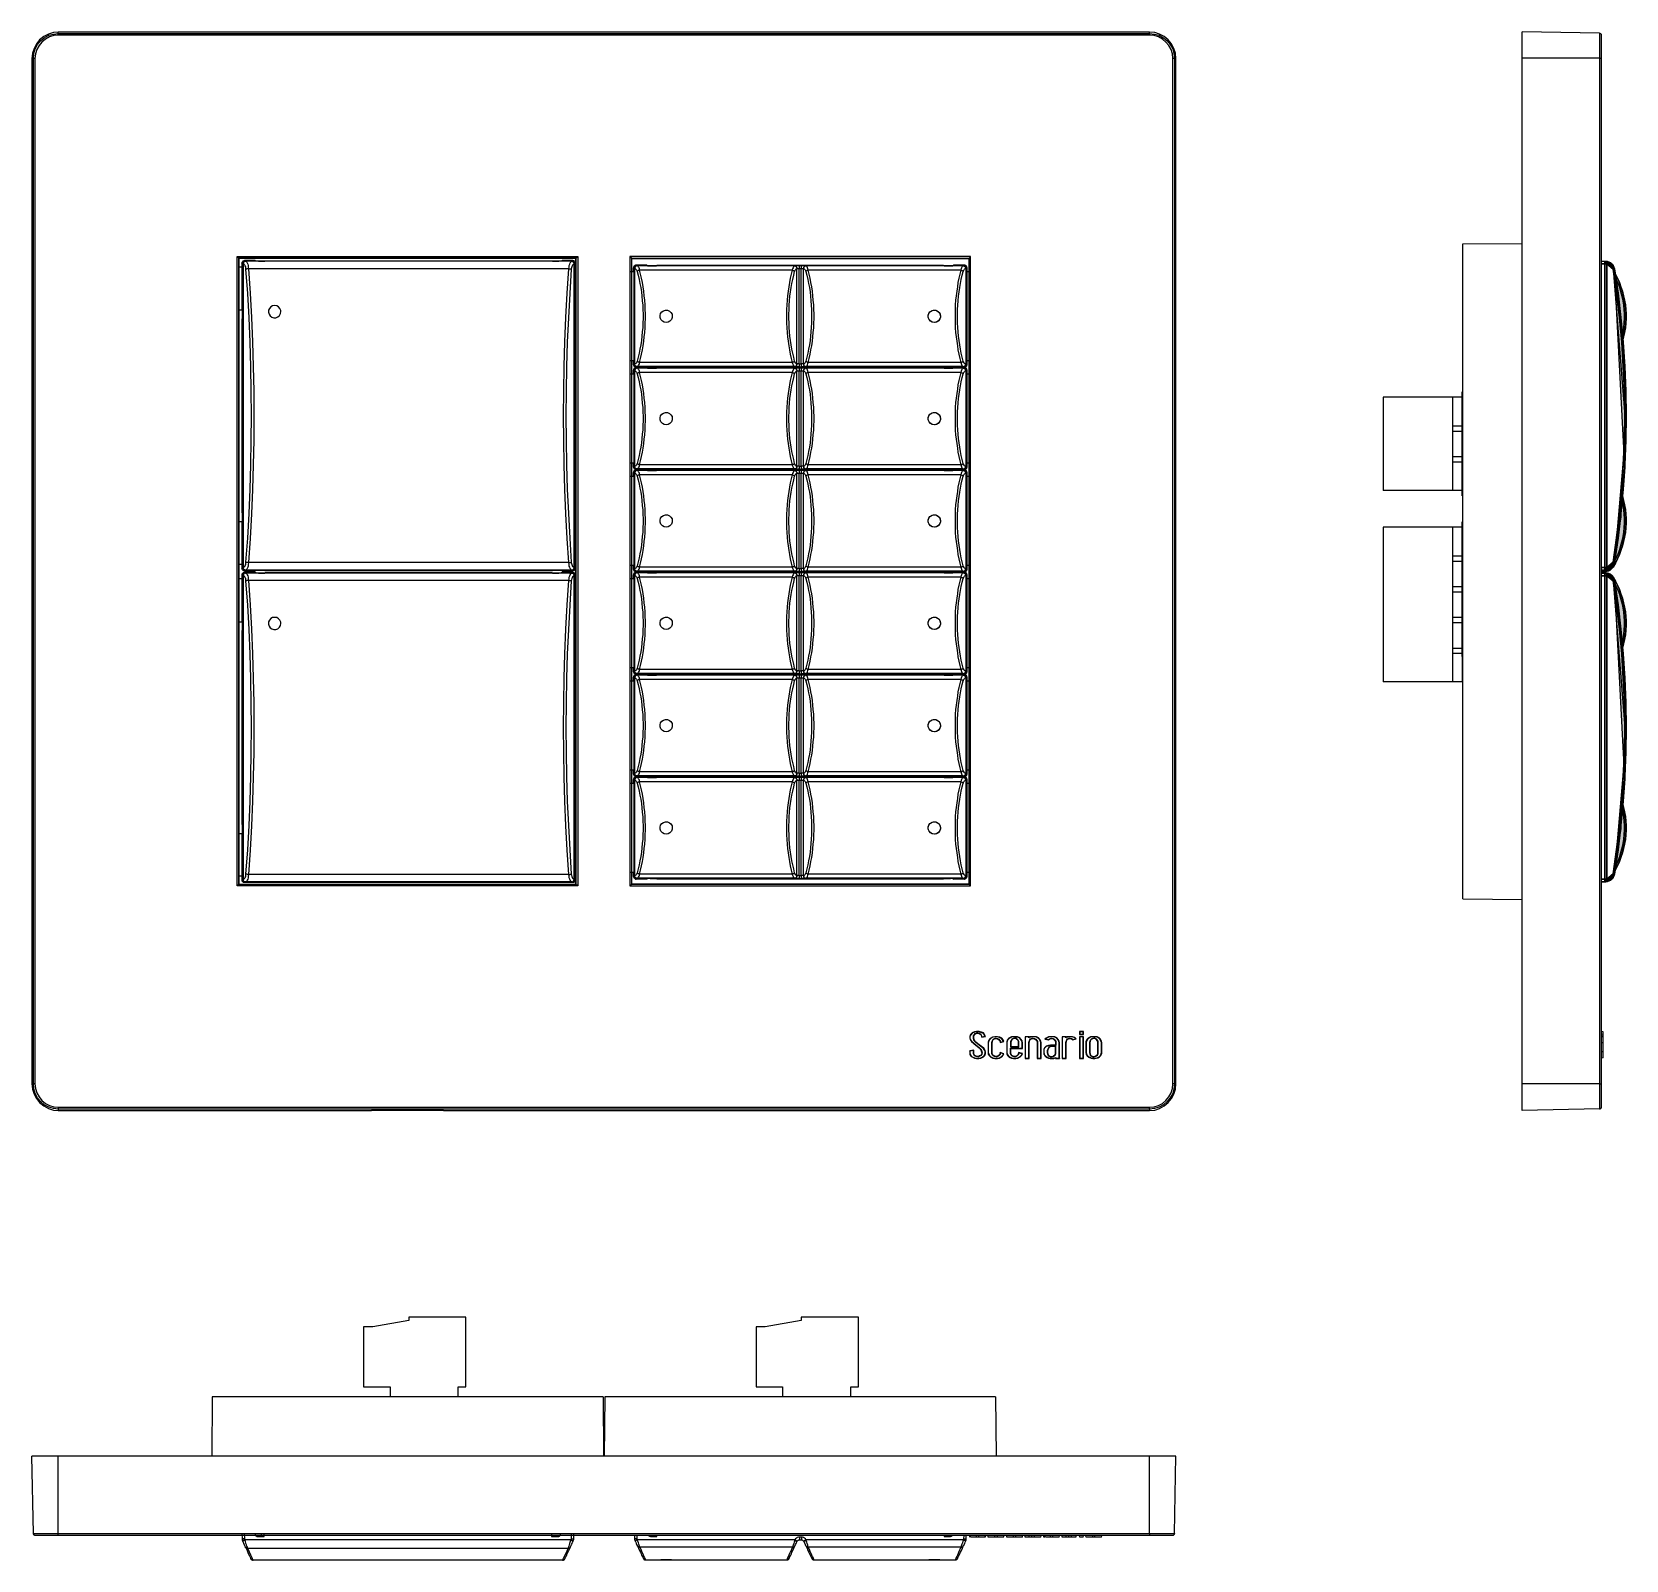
# Model space of a CAD drawing. Header units: centimetres. Extents: x -9.3 to 8.8, y -8.1 to 9.2.
import ezdxf

# ---------------------------------------------------------------- set-up
doc = ezdxf.new("R2010")
doc.units = ezdxf.units.CM
doc.header["$MEASUREMENT"] = 0
doc.layers.add('Camada 1', color=7, linetype='Continuous')

msp = doc.modelspace()

# ---------------------------------------------------------------- hatches: boundary and pattern name
at = {"layer": 'Camada 1', "true_color": 0x373435}
h = msp.add_hatch(color=250, dxfattribs=at)
edge = h.paths.add_edge_path()
edge.add_spline(control_points=[(8.5731, 6.63445), (8.5731, 6.63445), (8.53299, 6.63554), (8.53299, 6.63554), (8.53299, 6.63554), (8.5731, 6.63445), (8.5731, 6.63445)], knot_values=[0, 0, 0, 0, 0.5, 0.5, 0.5, 1, 1, 1, 1], degree=3, periodic=1)
h = msp.add_hatch(color=250, dxfattribs=at)
edge = h.paths.add_edge_path()
edge.add_spline(control_points=[(8.53299, 6.60555), (8.53299, 6.60555), (8.5731, 6.60446), (8.5731, 6.60446), (8.5731, 6.60446), (8.53299, 6.60555), (8.53299, 6.60555)], knot_values=[0, 0, 0, 0, 0.5, 0.5, 0.5, 1, 1, 1, 1], degree=3, periodic=1)
h = msp.add_hatch(color=250, dxfattribs=at)
edge = h.paths.add_edge_path()
edge.add_spline(control_points=[(8.5731, 6.63445), (8.5731, 6.63445), (8.5731, 6.60446), (8.5731, 6.60446), (8.5731, 6.60446), (8.5731, 6.63445), (8.5731, 6.63445)], knot_values=[0, 0, 0, 0, 0.5, 0.5, 0.5, 1, 1, 1, 1], degree=3, periodic=1)
h = msp.add_hatch(color=250, dxfattribs=at)
edge = h.paths.add_edge_path()
edge.add_spline(control_points=[(8.58192, 6.63445), (8.58192, 6.63445), (8.5731, 6.63445), (8.5731, 6.63445), (8.5731, 6.63445), (8.58192, 6.63445), (8.58192, 6.63445)], knot_values=[0, 0, 0, 0, 0.5, 0.5, 0.5, 1, 1, 1, 1], degree=3, periodic=1)
h = msp.add_hatch(color=250, dxfattribs=at)
edge = h.paths.add_edge_path()
edge.add_spline(control_points=[(8.5731, 6.60446), (8.5731, 6.60446), (8.5731, 3.16135), (8.5731, 3.16135), (8.5731, 3.16135), (8.5731, 4.63289), (8.5731, 4.63289), (8.5731, 4.63289), (8.5731, 3.16135), (8.5731, 3.16135), (8.5731, 3.16135), (8.5731, 4.63289), (8.5731, 4.63289), (8.5731, 4.63289), (8.5731, 3.16135), (8.5731, 3.16135), (8.5731, 3.16135), (8.5731, 4.63289), (8.5731, 4.63289), (8.5731, 4.63289), (8.5731, 3.16135), (8.5731, 3.16135), (8.5731, 3.16135), (8.5731, 4.63289), (8.5731, 4.63289), (8.5731, 4.63289), (8.5731, 6.60446), (8.5731, 6.60446)], knot_values=[0, 0, 0, 0, 0.11111111, 0.11111111, 0.11111111, 0.22222222, 0.22222222, 0.22222222, 0.33333333, 0.33333333, 0.33333333, 0.44444444, 0.44444444, 0.44444444, 0.55555556, 0.55555556, 0.55555556, 0.66666667, 0.66666667, 0.66666667, 0.77777778, 0.77777778, 0.77777778, 0.88888889, 0.88888889, 0.88888889, 1, 1, 1, 1], degree=3, periodic=1)
h = msp.add_hatch(color=250, dxfattribs=at)
edge = h.paths.add_edge_path()
edge.add_spline(control_points=[(8.5731, 6.60446), (8.5731, 6.60446), (8.59427, 6.60446), (8.59427, 6.60446), (8.59427, 6.60446), (8.5731, 6.60446), (8.5731, 6.60446)], knot_values=[0, 0, 0, 0, 0.5, 0.5, 0.5, 1, 1, 1, 1], degree=3, periodic=1)
h = msp.add_hatch(color=250, dxfattribs=at)
edge = h.paths.add_edge_path()
edge.add_spline(control_points=[(8.58192, 6.63445), (8.58192, 6.63445), (8.58368, 6.63445), (8.58368, 6.63445), (8.58368, 6.63445), (8.58545, 6.63268), (8.58545, 6.63268), (8.58545, 6.63268), (8.58897, 6.62915), (8.58897, 6.62915), (8.58897, 6.62915), (8.59074, 6.62563), (8.59074, 6.62563), (8.59074, 6.62563), (8.5925, 6.6221), (8.5925, 6.6221), (8.5925, 6.6221), (8.5925, 6.61681), (8.5925, 6.61681), (8.5925, 6.61681), (8.59427, 6.61151), (8.59427, 6.61151), (8.59427, 6.61151), (8.59427, 6.60446), (8.59427, 6.60446), (8.59427, 6.60446), (8.58192, 6.63445), (8.58192, 6.63445)], knot_values=[0, 0, 0, 0, 0.11111111, 0.11111111, 0.11111111, 0.22222222, 0.22222222, 0.22222222, 0.33333333, 0.33333333, 0.33333333, 0.44444444, 0.44444444, 0.44444444, 0.55555556, 0.55555556, 0.55555556, 0.66666667, 0.66666667, 0.66666667, 0.77777778, 0.77777778, 0.77777778, 0.88888889, 0.88888889, 0.88888889, 1, 1, 1, 1], degree=3, periodic=1)
h = msp.add_hatch(color=250, dxfattribs=at)
edge = h.paths.add_edge_path()
edge.add_spline(control_points=[(8.58368, 6.63445), (8.58368, 6.63445), (8.58192, 6.63445), (8.58192, 6.63445), (8.58192, 6.63445), (8.58368, 6.63445), (8.58368, 6.63445)], knot_values=[0, 0, 0, 0, 0.5, 0.5, 0.5, 1, 1, 1, 1], degree=3, periodic=1)
h = msp.add_hatch(color=250, dxfattribs=at)
edge = h.paths.add_edge_path()
edge.add_spline(control_points=[(8.58368, 6.63445), (8.58368, 6.63445), (8.58721, 6.63445), (8.58721, 6.63445), (8.58721, 6.63445), (8.58897, 6.63268), (8.58897, 6.63268), (8.58897, 6.63268), (8.59074, 6.62915), (8.59074, 6.62915), (8.59074, 6.62915), (8.5925, 6.62563), (8.5925, 6.62563), (8.5925, 6.62563), (8.59427, 6.6221), (8.59427, 6.6221), (8.59427, 6.6221), (8.59603, 6.61681), (8.59603, 6.61681), (8.59603, 6.61681), (8.59603, 6.60446), (8.59603, 6.60446), (8.59603, 6.60446), (8.58368, 6.63445), (8.58368, 6.63445)], knot_values=[0, 0, 0, 0, 0.125, 0.125, 0.125, 0.25, 0.25, 0.25, 0.375, 0.375, 0.375, 0.5, 0.5, 0.5, 0.625, 0.625, 0.625, 0.75, 0.75, 0.75, 0.875, 0.875, 0.875, 1, 1, 1, 1], degree=3, periodic=1)
h = msp.add_hatch(color=250, dxfattribs=at)
edge = h.paths.add_edge_path()
edge.add_spline(control_points=[(8.6807, 6.54978), (8.6807, 6.54978), (8.6754, 6.56918), (8.6754, 6.56918), (8.6754, 6.56918), (8.66658, 6.58858), (8.66658, 6.58858), (8.66658, 6.58858), (8.65424, 6.6027), (8.65424, 6.6027), (8.65424, 6.6027), (8.64013, 6.61681), (8.64013, 6.61681), (8.64013, 6.61681), (8.62249, 6.62563), (8.62249, 6.62563), (8.62249, 6.62563), (8.60308, 6.63268), (8.60308, 6.63268), (8.60308, 6.63268), (8.58368, 6.63445), (8.58368, 6.63445), (8.58368, 6.63445), (8.6807, 6.54978), (8.6807, 6.54978)], knot_values=[0, 0, 0, 0, 0.125, 0.125, 0.125, 0.25, 0.25, 0.25, 0.375, 0.375, 0.375, 0.5, 0.5, 0.5, 0.625, 0.625, 0.625, 0.75, 0.75, 0.75, 0.875, 0.875, 0.875, 1, 1, 1, 1], degree=3, periodic=1)
h = msp.add_hatch(color=250, dxfattribs=at)
edge = h.paths.add_edge_path()
edge.add_spline(control_points=[(8.59427, 3.16135), (8.59427, 3.16135), (8.59427, 6.60446), (8.59427, 6.60446), (8.59427, 6.60446), (8.59427, 3.16135), (8.59427, 3.16135)], knot_values=[0, 0, 0, 0, 0.5, 0.5, 0.5, 1, 1, 1, 1], degree=3, periodic=1)
h = msp.add_hatch(color=250, dxfattribs=at)
edge = h.paths.add_edge_path()
edge.add_spline(control_points=[(8.59427, 6.60446), (8.59427, 6.60446), (8.59603, 6.60446), (8.59603, 6.60446), (8.59603, 6.60446), (8.59427, 6.60446), (8.59427, 6.60446)], knot_values=[0, 0, 0, 0, 0.5, 0.5, 0.5, 1, 1, 1, 1], degree=3, periodic=1)
h = msp.add_hatch(color=250, dxfattribs=at)
edge = h.paths.add_edge_path()
edge.add_spline(control_points=[(8.59603, 6.60446), (8.59603, 6.60446), (8.61014, 6.6027), (8.61014, 6.6027), (8.61014, 6.6027), (8.62249, 6.59917), (8.62249, 6.59917), (8.62249, 6.59917), (8.63483, 6.59211), (8.63483, 6.59211), (8.63483, 6.59211), (8.64542, 6.58329), (8.64542, 6.58329), (8.64542, 6.58329), (8.65424, 6.57271), (8.65424, 6.57271), (8.65424, 6.57271), (8.66129, 6.5586), (8.66129, 6.5586), (8.66129, 6.5586), (8.66482, 6.54625), (8.66482, 6.54625), (8.66482, 6.54625), (8.59603, 6.60446), (8.59603, 6.60446)], knot_values=[0, 0, 0, 0, 0.125, 0.125, 0.125, 0.25, 0.25, 0.25, 0.375, 0.375, 0.375, 0.5, 0.5, 0.5, 0.625, 0.625, 0.625, 0.75, 0.75, 0.75, 0.875, 0.875, 0.875, 1, 1, 1, 1], degree=3, periodic=1)
h = msp.add_hatch(color=250, dxfattribs=at)
edge = h.paths.add_edge_path()
edge.add_spline(control_points=[(8.6807, 6.54978), (8.6807, 6.54978), (8.67893, 6.54978), (8.67893, 6.54978), (8.67893, 6.54978), (8.67717, 6.54801), (8.67717, 6.54801), (8.67717, 6.54801), (8.67188, 6.54801), (8.67188, 6.54801), (8.67188, 6.54801), (8.66835, 6.54625), (8.66835, 6.54625), (8.66835, 6.54625), (8.66482, 6.54625), (8.66482, 6.54625), (8.66482, 6.54625), (8.6807, 6.54978), (8.6807, 6.54978)], knot_values=[0, 0, 0, 0, 0.16666667, 0.16666667, 0.16666667, 0.33333333, 0.33333333, 0.33333333, 0.5, 0.5, 0.5, 0.66666667, 0.66666667, 0.66666667, 0.83333333, 0.83333333, 0.83333333, 1, 1, 1, 1], degree=3, periodic=1)
h = msp.add_hatch(color=250, dxfattribs=at)
edge = h.paths.add_edge_path()
edge.add_spline(control_points=[(8.66482, 6.54625), (8.66482, 6.54625), (8.70363, 6.27108), (8.70363, 6.27108), (8.70363, 6.27108), (8.73714, 5.99415), (8.73714, 5.99415), (8.73714, 5.99415), (8.7636, 5.71722), (8.7636, 5.71722), (8.7636, 5.71722), (8.78124, 5.44029), (8.78124, 5.44029), (8.78124, 5.44029), (8.79358, 5.1616), (8.79358, 5.1616), (8.79358, 5.1616), (8.79711, 4.8829), (8.79711, 4.8829), (8.79711, 4.8829), (8.79394, 4.63289), (8.79394, 4.63289), (8.79394, 4.63289), (8.79711, 4.8829), (8.79711, 4.8829), (8.79711, 4.8829), (8.66482, 6.54625), (8.66482, 6.54625)], knot_values=[0, 0, 0, 0, 0.11111111, 0.11111111, 0.11111111, 0.22222222, 0.22222222, 0.22222222, 0.33333333, 0.33333333, 0.33333333, 0.44444444, 0.44444444, 0.44444444, 0.55555556, 0.55555556, 0.55555556, 0.66666667, 0.66666667, 0.66666667, 0.77777778, 0.77777778, 0.77777778, 0.88888889, 0.88888889, 0.88888889, 1, 1, 1, 1], degree=3, periodic=1)
h = msp.add_hatch(color=250, dxfattribs=at)
edge = h.paths.add_edge_path()
edge.add_spline(control_points=[(8.79711, 4.29768), (8.79711, 4.29768), (8.79888, 4.32551), (8.79888, 4.32551), (8.79888, 4.32551), (8.80946, 4.60421), (8.80946, 4.60421), (8.80946, 4.60421), (8.81299, 4.8829), (8.81299, 4.8829), (8.81299, 4.8829), (8.80946, 5.1616), (8.80946, 5.1616), (8.80946, 5.1616), (8.79888, 5.44206), (8.79888, 5.44206), (8.79888, 5.44206), (8.78124, 5.71899), (8.78124, 5.71899), (8.78124, 5.71899), (8.75478, 5.99768), (8.75478, 5.99768), (8.75478, 5.99768), (8.72127, 6.27461), (8.72127, 6.27461), (8.72127, 6.27461), (8.6807, 6.54978), (8.6807, 6.54978), (8.6807, 6.54978), (8.72127, 6.27461), (8.72127, 6.27461), (8.72127, 6.27461), (8.6807, 6.54978), (8.6807, 6.54978), (8.6807, 6.54978), (8.79711, 4.29768), (8.79711, 4.29768)], knot_values=[0, 0, 0, 0, 0.08333333, 0.08333333, 0.08333333, 0.16666667, 0.16666667, 0.16666667, 0.25, 0.25, 0.25, 0.33333333, 0.33333333, 0.33333333, 0.41666667, 0.41666667, 0.41666667, 0.5, 0.5, 0.5, 0.58333333, 0.58333333, 0.58333333, 0.66666667, 0.66666667, 0.66666667, 0.75, 0.75, 0.75, 0.83333333, 0.83333333, 0.83333333, 0.91666667, 0.91666667, 0.91666667, 1, 1, 1, 1], degree=3, periodic=1)
h = msp.add_hatch(color=250, dxfattribs=at)
edge = h.paths.add_edge_path()
edge.add_spline(control_points=[(8.77273, 5.72883), (8.77273, 5.72883), (8.78473, 5.77698), (8.78473, 5.77698), (8.78473, 5.77698), (8.79535, 5.82814), (8.79535, 5.82814), (8.79535, 5.82814), (8.80417, 5.88105), (8.80417, 5.88105), (8.80417, 5.88105), (8.80946, 5.93221), (8.80946, 5.93221), (8.80946, 5.93221), (8.81299, 5.98512), (8.81299, 5.98512), (8.81299, 5.98512), (8.81299, 6.03804), (8.81299, 6.03804), (8.81299, 6.03804), (8.80946, 6.08919), (8.80946, 6.08919), (8.80946, 6.08919), (8.80417, 6.14211), (8.80417, 6.14211), (8.80417, 6.14211), (8.79535, 6.19326), (8.79535, 6.19326), (8.79535, 6.19326), (8.78473, 6.24441), (8.78473, 6.24441), (8.78473, 6.24441), (8.77242, 6.29557), (8.77242, 6.29557), (8.77242, 6.29557), (8.75478, 6.34496), (8.75478, 6.34496), (8.75478, 6.34496), (8.73714, 6.39434), (8.73714, 6.39434), (8.73714, 6.39434), (8.71594, 6.44197), (8.71594, 6.44197), (8.71594, 6.44197), (8.69128, 6.48959), (8.69128, 6.48959), (8.69128, 6.48959), (8.67933, 6.5109), (8.67933, 6.5109), (8.67933, 6.5109), (8.77273, 5.72883), (8.77273, 5.72883)], knot_values=[0, 0, 0, 0, 0.05882353, 0.05882353, 0.05882353, 0.11764706, 0.11764706, 0.11764706, 0.17647059, 0.17647059, 0.17647059, 0.23529412, 0.23529412, 0.23529412, 0.29411765, 0.29411765, 0.29411765, 0.35294118, 0.35294118, 0.35294118, 0.41176471, 0.41176471, 0.41176471, 0.47058824, 0.47058824, 0.47058824, 0.52941176, 0.52941176, 0.52941176, 0.58823529, 0.58823529, 0.58823529, 0.64705882, 0.64705882, 0.64705882, 0.70588235, 0.70588235, 0.70588235, 0.76470588, 0.76470588, 0.76470588, 0.82352941, 0.82352941, 0.82352941, 0.88235294, 0.88235294, 0.88235294, 0.94117647, 0.94117647, 0.94117647, 1, 1, 1, 1], degree=3, periodic=1)
h = msp.add_hatch(color=250, dxfattribs=at)
edge = h.paths.add_edge_path()
edge.add_spline(control_points=[(8.68695, 6.45937), (8.68695, 6.45937), (8.70183, 6.42962), (8.70183, 6.42962), (8.70183, 6.42962), (8.72123, 6.38376), (8.72123, 6.38376), (8.72123, 6.38376), (8.74067, 6.33614), (8.74067, 6.33614), (8.74067, 6.33614), (8.75478, 6.28675), (8.75478, 6.28675), (8.75478, 6.28675), (8.76889, 6.23736), (8.76889, 6.23736), (8.76889, 6.23736), (8.77944, 6.18797), (8.77944, 6.18797), (8.77944, 6.18797), (8.78653, 6.13858), (8.78653, 6.13858), (8.78653, 6.13858), (8.79182, 6.08743), (8.79182, 6.08743), (8.79182, 6.08743), (8.79535, 6.03628), (8.79535, 6.03628), (8.79535, 6.03628), (8.79535, 5.98512), (8.79535, 5.98512), (8.79535, 5.98512), (8.79182, 5.93573), (8.79182, 5.93573), (8.79182, 5.93573), (8.78653, 5.88458), (8.78653, 5.88458), (8.78653, 5.88458), (8.77944, 5.83343), (8.77944, 5.83343), (8.77944, 5.83343), (8.76889, 5.78404), (8.76889, 5.78404), (8.76889, 5.78404), (8.7681, 5.78126), (8.7681, 5.78126), (8.7681, 5.78126), (8.68695, 6.45937), (8.68695, 6.45937)], knot_values=[0, 0, 0, 0, 0.0625, 0.0625, 0.0625, 0.125, 0.125, 0.125, 0.1875, 0.1875, 0.1875, 0.25, 0.25, 0.25, 0.3125, 0.3125, 0.3125, 0.375, 0.375, 0.375, 0.4375, 0.4375, 0.4375, 0.5, 0.5, 0.5, 0.5625, 0.5625, 0.5625, 0.625, 0.625, 0.625, 0.6875, 0.6875, 0.6875, 0.75, 0.75, 0.75, 0.8125, 0.8125, 0.8125, 0.875, 0.875, 0.875, 0.9375, 0.9375, 0.9375, 1, 1, 1, 1], degree=3, periodic=1)
h = msp.add_hatch(color=250, dxfattribs=at)
edge = h.paths.add_edge_path()
edge.add_spline(control_points=[(8.80946, 6.08037), (8.80946, 6.08037), (8.80946, 6.08037), (8.80946, 6.08037)], knot_values=[0, 0, 0, 0, 1, 1, 1, 1], degree=3, periodic=1)
h = msp.add_hatch(color=250, dxfattribs=at)
edge = h.paths.add_edge_path()
edge.add_spline(control_points=[(8.80946, 5.94103), (8.80946, 5.94103), (8.80946, 5.94103), (8.80946, 5.94103)], knot_values=[0, 0, 0, 0, 1, 1, 1, 1], degree=3, periodic=1)
h = msp.add_hatch(color=250, dxfattribs=at)
edge = h.paths.add_edge_path()
edge.add_spline(control_points=[(8.80217, 4.70751), (8.80217, 4.70751), (8.80417, 4.71953), (8.80417, 4.71953), (8.80417, 4.71953), (8.80946, 4.77069), (8.80946, 4.77069), (8.80946, 4.77069), (8.81299, 4.8236), (8.81299, 4.8236), (8.81299, 4.8236), (8.81299, 4.87652), (8.81299, 4.87652), (8.81299, 4.87652), (8.80946, 4.92767), (8.80946, 4.92767), (8.80946, 4.92767), (8.80877, 4.93458), (8.80877, 4.93458), (8.80877, 4.93458), (8.80217, 4.70751), (8.80217, 4.70751)], knot_values=[0, 0, 0, 0, 0.14285714, 0.14285714, 0.14285714, 0.28571429, 0.28571429, 0.28571429, 0.42857143, 0.42857143, 0.42857143, 0.57142857, 0.57142857, 0.57142857, 0.71428571, 0.71428571, 0.71428571, 0.85714286, 0.85714286, 0.85714286, 1, 1, 1, 1], degree=3, periodic=1)
h = msp.add_hatch(color=250, dxfattribs=at)
edge = h.paths.add_edge_path()
edge.add_spline(control_points=[(8.80946, 4.7795), (8.80946, 4.7795), (8.80946, 4.7795), (8.80946, 4.7795)], knot_values=[0, 0, 0, 0, 1, 1, 1, 1], degree=3, periodic=1)
h = msp.add_hatch(color=250, dxfattribs=at)
edge = h.paths.add_edge_path()
edge.add_spline(control_points=[(8.5731, 3.15606), (8.5731, 3.15606), (8.5731, 4.63289), (8.5731, 4.63289), (8.5731, 4.63289), (8.5731, 3.15076), (8.5731, 3.15076), (8.5731, 3.15076), (8.5731, 3.15606), (8.5731, 3.15606)], knot_values=[0, 0, 0, 0, 0.33333333, 0.33333333, 0.33333333, 0.66666667, 0.66666667, 0.66666667, 1, 1, 1, 1], degree=3, periodic=1)
h = msp.add_hatch(color=250, dxfattribs=at)
edge = h.paths.add_edge_path()
edge.add_spline(control_points=[(8.5731, 3.16135), (8.5731, 3.16135), (8.5731, 3.15606), (8.5731, 3.15606), (8.5731, 3.15606), (8.5731, 4.63289), (8.5731, 4.63289), (8.5731, 4.63289), (8.5731, 3.16135), (8.5731, 3.16135)], knot_values=[0, 0, 0, 0, 0.33333333, 0.33333333, 0.33333333, 0.66666667, 0.66666667, 0.66666667, 1, 1, 1, 1], degree=3, periodic=1)
h = msp.add_hatch(color=250, dxfattribs=at)
edge = h.paths.add_edge_path()
edge.add_spline(control_points=[(8.79394, 4.63289), (8.79394, 4.63289), (8.79358, 4.60597), (8.79358, 4.60597), (8.79358, 4.60597), (8.78731, 4.46451), (8.78731, 4.46451), (8.78731, 4.46451), (8.79394, 4.63289), (8.79394, 4.63289)], knot_values=[0, 0, 0, 0, 0.33333333, 0.33333333, 0.33333333, 0.66666667, 0.66666667, 0.66666667, 1, 1, 1, 1], degree=3, periodic=1)
h = msp.add_hatch(color=250, dxfattribs=at)
edge = h.paths.add_edge_path()
edge.add_spline(control_points=[(8.78731, 4.4643), (8.78731, 4.4643), (8.78124, 4.32728), (8.78124, 4.32728), (8.78124, 4.32728), (8.7636, 4.05035), (8.7636, 4.05035), (8.7636, 4.05035), (8.73714, 3.77165), (8.73714, 3.77165), (8.73714, 3.77165), (8.70363, 3.49649), (8.70363, 3.49649), (8.70363, 3.49649), (8.66482, 3.22132), (8.66482, 3.22132), (8.66482, 3.22132), (8.70363, 3.49649), (8.70363, 3.49649), (8.70363, 3.49649), (8.78731, 4.4643), (8.78731, 4.4643)], knot_values=[0, 0, 0, 0, 0.14285714, 0.14285714, 0.14285714, 0.28571429, 0.28571429, 0.28571429, 0.42857143, 0.42857143, 0.42857143, 0.57142857, 0.57142857, 0.57142857, 0.71428571, 0.71428571, 0.71428571, 0.85714286, 0.85714286, 0.85714286, 1, 1, 1, 1], degree=3, periodic=1)
h = msp.add_hatch(color=250, dxfattribs=at)
edge = h.paths.add_edge_path()
edge.add_spline(control_points=[(8.78731, 4.46451), (8.78731, 4.46451), (8.78731, 4.4643), (8.78731, 4.4643), (8.78731, 4.4643), (8.78731, 4.46451), (8.78731, 4.46451)], knot_values=[0, 0, 0, 0, 0.5, 0.5, 0.5, 1, 1, 1, 1], degree=3, periodic=1)
h = msp.add_hatch(color=250, dxfattribs=at)
edge = h.paths.add_edge_path()
edge.add_spline(control_points=[(8.78769, 4.14877), (8.78769, 4.14877), (8.79711, 4.29768), (8.79711, 4.29768), (8.79711, 4.29768), (8.78769, 4.14877), (8.78769, 4.14877)], knot_values=[0, 0, 0, 0, 0.5, 0.5, 0.5, 1, 1, 1, 1], degree=3, periodic=1)
h = msp.add_hatch(color=250, dxfattribs=at)
edge = h.paths.add_edge_path()
edge.add_spline(control_points=[(8.66655, 3.16466), (8.66655, 3.16466), (8.69128, 3.21053), (8.69128, 3.21053), (8.69128, 3.21053), (8.71594, 3.25639), (8.71594, 3.25639), (8.71594, 3.25639), (8.73714, 3.30578), (8.73714, 3.30578), (8.73714, 3.30578), (8.75478, 3.3534), (8.75478, 3.3534), (8.75478, 3.3534), (8.77242, 3.40455), (8.77242, 3.40455), (8.77242, 3.40455), (8.78473, 3.45394), (8.78473, 3.45394), (8.78473, 3.45394), (8.79535, 3.50509), (8.79535, 3.50509), (8.79535, 3.50509), (8.80417, 3.55801), (8.80417, 3.55801), (8.80417, 3.55801), (8.80946, 3.60916), (8.80946, 3.60916), (8.80946, 3.60916), (8.81299, 3.66208), (8.81299, 3.66208), (8.81299, 3.66208), (8.81299, 3.715), (8.81299, 3.715), (8.81299, 3.715), (8.80946, 3.76615), (8.80946, 3.76615), (8.80946, 3.76615), (8.80417, 3.81907), (8.80417, 3.81907), (8.80417, 3.81907), (8.79535, 3.87022), (8.79535, 3.87022), (8.79535, 3.87022), (8.78473, 3.92137), (8.78473, 3.92137), (8.78473, 3.92137), (8.77242, 3.97253), (8.77242, 3.97253), (8.77242, 3.97253), (8.76444, 3.99486), (8.76444, 3.99486), (8.76444, 3.99486), (8.66655, 3.16466), (8.66655, 3.16466)], knot_values=[0, 0, 0, 0, 0.05555556, 0.05555556, 0.05555556, 0.11111111, 0.11111111, 0.11111111, 0.16666667, 0.16666667, 0.16666667, 0.22222222, 0.22222222, 0.22222222, 0.27777778, 0.27777778, 0.27777778, 0.33333333, 0.33333333, 0.33333333, 0.38888889, 0.38888889, 0.38888889, 0.44444444, 0.44444444, 0.44444444, 0.5, 0.5, 0.5, 0.55555556, 0.55555556, 0.55555556, 0.61111111, 0.61111111, 0.61111111, 0.66666667, 0.66666667, 0.66666667, 0.72222222, 0.72222222, 0.72222222, 0.77777778, 0.77777778, 0.77777778, 0.83333333, 0.83333333, 0.83333333, 0.88888889, 0.88888889, 0.88888889, 0.94444444, 0.94444444, 0.94444444, 1, 1, 1, 1], degree=3, periodic=1)
h = msp.add_hatch(color=250, dxfattribs=at)
edge = h.paths.add_edge_path()
edge.add_spline(control_points=[(8.6807, 3.21603), (8.6807, 3.21603), (8.72127, 3.49296), (8.72127, 3.49296), (8.72127, 3.49296), (8.75478, 3.76989), (8.75478, 3.76989), (8.75478, 3.76989), (8.78124, 4.04682), (8.78124, 4.04682), (8.78124, 4.04682), (8.78766, 4.14846), (8.78766, 4.14846), (8.78766, 4.14846), (8.6807, 3.21603), (8.6807, 3.21603)], knot_values=[0, 0, 0, 0, 0.2, 0.2, 0.2, 0.4, 0.4, 0.4, 0.6, 0.6, 0.6, 0.8, 0.8, 0.8, 1, 1, 1, 1], degree=3, periodic=1)
h = msp.add_hatch(color=250, dxfattribs=at)
edge = h.paths.add_edge_path()
edge.add_spline(control_points=[(8.78766, 4.14846), (8.78766, 4.14846), (8.78769, 4.14877), (8.78769, 4.14877), (8.78769, 4.14877), (8.78766, 4.14846), (8.78766, 4.14846)], knot_values=[0, 0, 0, 0, 0.5, 0.5, 0.5, 1, 1, 1, 1], degree=3, periodic=1)
h = msp.add_hatch(color=250, dxfattribs=at)
edge = h.paths.add_edge_path()
edge.add_spline(control_points=[(8.76002, 3.94538), (8.76002, 3.94538), (8.76889, 3.91432), (8.76889, 3.91432), (8.76889, 3.91432), (8.77944, 3.86493), (8.77944, 3.86493), (8.77944, 3.86493), (8.78653, 3.81554), (8.78653, 3.81554), (8.78653, 3.81554), (8.79182, 3.76439), (8.79182, 3.76439), (8.79182, 3.76439), (8.79535, 3.71323), (8.79535, 3.71323), (8.79535, 3.71323), (8.79535, 3.66208), (8.79535, 3.66208), (8.79535, 3.66208), (8.79182, 3.61269), (8.79182, 3.61269), (8.79182, 3.61269), (8.78653, 3.56154), (8.78653, 3.56154), (8.78653, 3.56154), (8.77944, 3.51039), (8.77944, 3.51039), (8.77944, 3.51039), (8.76889, 3.461), (8.76889, 3.461), (8.76889, 3.461), (8.75478, 3.41161), (8.75478, 3.41161), (8.75478, 3.41161), (8.74067, 3.36398), (8.74067, 3.36398), (8.74067, 3.36398), (8.72123, 3.31636), (8.72123, 3.31636), (8.72123, 3.31636), (8.70183, 3.2705), (8.70183, 3.2705), (8.70183, 3.2705), (8.6789, 3.22464), (8.6789, 3.22464), (8.6789, 3.22464), (8.67479, 3.21779), (8.67479, 3.21779), (8.67479, 3.21779), (8.76002, 3.94538), (8.76002, 3.94538)], knot_values=[0, 0, 0, 0, 0.05882353, 0.05882353, 0.05882353, 0.11764706, 0.11764706, 0.11764706, 0.17647059, 0.17647059, 0.17647059, 0.23529412, 0.23529412, 0.23529412, 0.29411765, 0.29411765, 0.29411765, 0.35294118, 0.35294118, 0.35294118, 0.41176471, 0.41176471, 0.41176471, 0.47058824, 0.47058824, 0.47058824, 0.52941176, 0.52941176, 0.52941176, 0.58823529, 0.58823529, 0.58823529, 0.64705882, 0.64705882, 0.64705882, 0.70588235, 0.70588235, 0.70588235, 0.76470588, 0.76470588, 0.76470588, 0.82352941, 0.82352941, 0.82352941, 0.88235294, 0.88235294, 0.88235294, 0.94117647, 0.94117647, 0.94117647, 1, 1, 1, 1], degree=3, periodic=1)
h = msp.add_hatch(color=250, dxfattribs=at)
edge = h.paths.add_edge_path()
edge.add_spline(control_points=[(8.75478, 3.77165), (8.75478, 3.77165), (8.75478, 3.77342), (8.75478, 3.77342), (8.75478, 3.77342), (8.75478, 3.76636), (8.75478, 3.76636), (8.75478, 3.76636), (8.75302, 3.75225), (8.75302, 3.75225), (8.75302, 3.75225), (8.75125, 3.73285), (8.75125, 3.73285), (8.75125, 3.73285), (8.74772, 3.70992), (8.74772, 3.70992), (8.74772, 3.70992), (8.74596, 3.68699), (8.74596, 3.68699), (8.74596, 3.68699), (8.74243, 3.66582), (8.74243, 3.66582), (8.74243, 3.66582), (8.74067, 3.64818), (8.74067, 3.64818), (8.74067, 3.64818), (8.7389, 3.6376), (8.7389, 3.6376), (8.7389, 3.6376), (8.7389, 3.63407), (8.7389, 3.63407), (8.7389, 3.63407), (8.75478, 3.77165), (8.75478, 3.77165)], knot_values=[0, 0, 0, 0, 0.09090909, 0.09090909, 0.09090909, 0.18181818, 0.18181818, 0.18181818, 0.27272727, 0.27272727, 0.27272727, 0.36363636, 0.36363636, 0.36363636, 0.45454545, 0.45454545, 0.45454545, 0.54545455, 0.54545455, 0.54545455, 0.63636364, 0.63636364, 0.63636364, 0.72727273, 0.72727273, 0.72727273, 0.81818182, 0.81818182, 0.81818182, 0.90909091, 0.90909091, 0.90909091, 1, 1, 1, 1], degree=3, periodic=1)
h = msp.add_hatch(color=250, dxfattribs=at)
edge = h.paths.add_edge_path()
edge.add_spline(control_points=[(8.7389, 3.63407), (8.7389, 3.63407), (8.7389, 3.63407), (8.7389, 3.63407)], knot_values=[0, 0, 0, 0, 1, 1, 1, 1], degree=3, periodic=1)
h = msp.add_hatch(color=250, dxfattribs=at)
edge = h.paths.add_edge_path()
edge.add_spline(control_points=[(8.80946, 3.75733), (8.80946, 3.75733), (8.80946, 3.75733), (8.80946, 3.75733)], knot_values=[0, 0, 0, 0, 1, 1, 1, 1], degree=3, periodic=1)
h = msp.add_hatch(color=250, dxfattribs=at)
edge = h.paths.add_edge_path()
edge.add_spline(control_points=[(8.80946, 3.61798), (8.80946, 3.61798), (8.80946, 3.61798), (8.80946, 3.61798)], knot_values=[0, 0, 0, 0, 1, 1, 1, 1], degree=3, periodic=1)
h = msp.add_hatch(color=250, dxfattribs=at)
edge = h.paths.add_edge_path()
edge.add_spline(control_points=[(8.56477, 3.16121), (8.56477, 3.16121), (8.53299, 3.16025), (8.53299, 3.16025), (8.53299, 3.16025), (8.56477, 3.16121), (8.56477, 3.16121)], knot_values=[0, 0, 0, 0, 0.5, 0.5, 0.5, 1, 1, 1, 1], degree=3, periodic=1)
h = msp.add_hatch(color=250, dxfattribs=at)
edge = h.paths.add_edge_path()
edge.add_spline(control_points=[(8.53299, 3.13027), (8.53299, 3.13027), (8.56481, 3.13122), (8.56481, 3.13122), (8.56481, 3.13122), (8.53299, 3.13027), (8.53299, 3.13027)], knot_values=[0, 0, 0, 0, 0.5, 0.5, 0.5, 1, 1, 1, 1], degree=3, periodic=1)
h = msp.add_hatch(color=250, dxfattribs=at)
edge = h.paths.add_edge_path()
edge.add_spline(control_points=[(8.53299, 3.11633), (8.53299, 3.11633), (8.5713, 3.11704), (8.5713, 3.11704), (8.5713, 3.11704), (8.53299, 3.11633), (8.53299, 3.11633)], knot_values=[0, 0, 0, 0, 0.5, 0.5, 0.5, 1, 1, 1, 1], degree=3, periodic=1)
h = msp.add_hatch(color=250, dxfattribs=at)
edge = h.paths.add_edge_path()
edge.add_spline(control_points=[(8.5713, 3.09852), (8.5713, 3.09852), (8.53299, 3.09926), (8.53299, 3.09926), (8.53299, 3.09926), (8.5713, 3.09852), (8.5713, 3.09852)], knot_values=[0, 0, 0, 0, 0.5, 0.5, 0.5, 1, 1, 1, 1], degree=3, periodic=1)
h = msp.add_hatch(color=250, dxfattribs=at)
edge = h.paths.add_edge_path()
edge.add_spline(control_points=[(8.5731, 3.09563), (8.5731, 3.09563), (8.53299, 3.09672), (8.53299, 3.09672), (8.53299, 3.09672), (8.5731, 3.09563), (8.5731, 3.09563)], knot_values=[0, 0, 0, 0, 0.5, 0.5, 0.5, 1, 1, 1, 1], degree=3, periodic=1)
h = msp.add_hatch(color=250, dxfattribs=at)
edge = h.paths.add_edge_path()
edge.add_spline(control_points=[(8.56481, 3.16121), (8.56481, 3.16121), (8.56477, 3.16121), (8.56477, 3.16121), (8.56477, 3.16121), (8.56481, 3.16121), (8.56481, 3.16121)], knot_values=[0, 0, 0, 0, 0.5, 0.5, 0.5, 1, 1, 1, 1], degree=3, periodic=1)
h = msp.add_hatch(color=250, dxfattribs=at)
edge = h.paths.add_edge_path()
edge.add_spline(control_points=[(8.5731, 3.16135), (8.5731, 3.16135), (8.56481, 3.16121), (8.56481, 3.16121), (8.56481, 3.16121), (8.5731, 3.16135), (8.5731, 3.16135)], knot_values=[0, 0, 0, 0, 0.5, 0.5, 0.5, 1, 1, 1, 1], degree=3, periodic=1)
h = msp.add_hatch(color=250, dxfattribs=at)
edge = h.paths.add_edge_path()
edge.add_spline(control_points=[(8.56481, 3.13122), (8.56481, 3.13122), (8.56488, 3.13122), (8.56488, 3.13122), (8.56488, 3.13122), (8.5731, 3.13136), (8.5731, 3.13136), (8.5731, 3.13136), (8.5731, 3.13665), (8.5731, 3.13665), (8.5731, 3.13665), (8.5731, 3.13136), (8.5731, 3.13136), (8.5731, 3.13136), (8.56488, 3.13122), (8.56488, 3.13122), (8.56488, 3.13122), (8.56481, 3.13122), (8.56481, 3.13122)], knot_values=[0, 0, 0, 0, 0.16666667, 0.16666667, 0.16666667, 0.33333333, 0.33333333, 0.33333333, 0.5, 0.5, 0.5, 0.66666667, 0.66666667, 0.66666667, 0.83333333, 0.83333333, 0.83333333, 1, 1, 1, 1], degree=3, periodic=1)
h = msp.add_hatch(color=250, dxfattribs=at)
edge = h.paths.add_edge_path()
edge.add_spline(control_points=[(8.5713, 3.11704), (8.5713, 3.11704), (8.5713, 3.13665), (8.5713, 3.13665), (8.5713, 3.13665), (8.5713, 3.11704), (8.5713, 3.11704)], knot_values=[0, 0, 0, 0, 0.5, 0.5, 0.5, 1, 1, 1, 1], degree=3, periodic=1)
h = msp.add_hatch(color=250, dxfattribs=at)
edge = h.paths.add_edge_path()
edge.add_spline(control_points=[(8.5713, 3.11704), (8.5713, 3.11704), (8.58012, 3.11704), (8.58012, 3.11704), (8.58012, 3.11704), (8.5713, 3.11704), (8.5713, 3.11704)], knot_values=[0, 0, 0, 0, 0.5, 0.5, 0.5, 1, 1, 1, 1], degree=3, periodic=1)
h = msp.add_hatch(color=250, dxfattribs=at)
edge = h.paths.add_edge_path()
edge.add_spline(control_points=[(8.5713, 3.09852), (8.5713, 3.09852), (8.5713, 3.09587), (8.5713, 3.09587), (8.5713, 3.09587), (8.5713, 3.09852), (8.5713, 3.09852)], knot_values=[0, 0, 0, 0, 0.5, 0.5, 0.5, 1, 1, 1, 1], degree=3, periodic=1)
h = msp.add_hatch(color=250, dxfattribs=at)
edge = h.paths.add_edge_path()
edge.add_spline(control_points=[(8.58012, 3.09852), (8.58012, 3.09852), (8.5713, 3.09852), (8.5713, 3.09852), (8.5713, 3.09852), (8.58012, 3.09852), (8.58012, 3.09852)], knot_values=[0, 0, 0, 0, 0.5, 0.5, 0.5, 1, 1, 1, 1], degree=3, periodic=1)
h = msp.add_hatch(color=250, dxfattribs=at)
edge = h.paths.add_edge_path()
edge.add_spline(control_points=[(8.59427, 3.16135), (8.59427, 3.16135), (8.5731, 3.16135), (8.5731, 3.16135), (8.5731, 3.16135), (8.58015, 3.16135), (8.58015, 3.16135), (8.58015, 3.16135), (8.5731, 3.16135), (8.5731, 3.16135), (8.5731, 3.16135), (8.59427, 3.16135), (8.59427, 3.16135)], knot_values=[0, 0, 0, 0, 0.25, 0.25, 0.25, 0.5, 0.5, 0.5, 0.75, 0.75, 0.75, 1, 1, 1, 1], degree=3, periodic=1)
h = msp.add_hatch(color=250, dxfattribs=at)
edge = h.paths.add_edge_path()
edge.add_spline(control_points=[(8.5731, 3.15076), (8.5731, 3.15076), (8.5731, 3.14547), (8.5731, 3.14547), (8.5731, 3.14547), (8.5731, 3.16135), (8.5731, 3.16135), (8.5731, 3.16135), (8.5731, 3.15076), (8.5731, 3.15076)], knot_values=[0, 0, 0, 0, 0.33333333, 0.33333333, 0.33333333, 0.66666667, 0.66666667, 0.66666667, 1, 1, 1, 1], degree=3, periodic=1)
h = msp.add_hatch(color=250, dxfattribs=at)
edge = h.paths.add_edge_path()
edge.add_spline(control_points=[(8.5731, 3.14547), (8.5731, 3.14547), (8.5731, 3.15606), (8.5731, 3.15606), (8.5731, 3.15606), (8.5731, 3.14135), (8.5731, 3.14135), (8.5731, 3.14135), (8.5731, 3.14547), (8.5731, 3.14547)], knot_values=[0, 0, 0, 0, 0.33333333, 0.33333333, 0.33333333, 0.66666667, 0.66666667, 0.66666667, 1, 1, 1, 1], degree=3, periodic=1)
h = msp.add_hatch(color=250, dxfattribs=at)
edge = h.paths.add_edge_path()
edge.add_spline(control_points=[(8.5731, 3.14135), (8.5731, 3.14135), (8.5731, 3.14018), (8.5731, 3.14018), (8.5731, 3.14018), (8.5731, 3.15076), (8.5731, 3.15076), (8.5731, 3.15076), (8.5731, 3.14135), (8.5731, 3.14135)], knot_values=[0, 0, 0, 0, 0.33333333, 0.33333333, 0.33333333, 0.66666667, 0.66666667, 0.66666667, 1, 1, 1, 1], degree=3, periodic=1)
h = msp.add_hatch(color=250, dxfattribs=at)
edge = h.paths.add_edge_path()
edge.add_spline(control_points=[(8.5731, 3.14018), (8.5731, 3.14018), (8.5731, 3.14547), (8.5731, 3.14547), (8.5731, 3.14547), (8.5731, 3.13665), (8.5731, 3.13665), (8.5731, 3.13665), (8.5731, 3.14018), (8.5731, 3.14018)], knot_values=[0, 0, 0, 0, 0.33333333, 0.33333333, 0.33333333, 0.66666667, 0.66666667, 0.66666667, 1, 1, 1, 1], degree=3, periodic=1)
h = msp.add_hatch(color=250, dxfattribs=at)
edge = h.paths.add_edge_path()
edge.add_spline(control_points=[(8.5731, 3.13665), (8.5731, 3.13665), (8.5731, 3.13489), (8.5731, 3.13489), (8.5731, 3.13489), (8.5731, 3.14135), (8.5731, 3.14135), (8.5731, 3.14135), (8.5731, 3.13665), (8.5731, 3.13665)], knot_values=[0, 0, 0, 0, 0.33333333, 0.33333333, 0.33333333, 0.66666667, 0.66666667, 0.66666667, 1, 1, 1, 1], degree=3, periodic=1)
h = msp.add_hatch(color=250, dxfattribs=at)
edge = h.paths.add_edge_path()
edge.add_spline(control_points=[(8.5731, 3.13489), (8.5731, 3.13489), (8.5731, 3.14018), (8.5731, 3.14018), (8.5731, 3.14018), (8.5731, 3.13313), (8.5731, 3.13313), (8.5731, 3.13313), (8.5731, 3.13489), (8.5731, 3.13489)], knot_values=[0, 0, 0, 0, 0.33333333, 0.33333333, 0.33333333, 0.66666667, 0.66666667, 0.66666667, 1, 1, 1, 1], degree=3, periodic=1)
h = msp.add_hatch(color=250, dxfattribs=at)
edge = h.paths.add_edge_path()
edge.add_spline(control_points=[(8.5731, 3.13313), (8.5731, 3.13313), (8.5731, 3.13489), (8.5731, 3.13489), (8.5731, 3.13489), (8.5731, 3.13136), (8.5731, 3.13136), (8.5731, 3.13136), (8.5731, 3.13313), (8.5731, 3.13313)], knot_values=[0, 0, 0, 0, 0.33333333, 0.33333333, 0.33333333, 0.66666667, 0.66666667, 0.66666667, 1, 1, 1, 1], degree=3, periodic=1)
h = msp.add_hatch(color=250, dxfattribs=at)
edge = h.paths.add_edge_path()
edge.add_spline(control_points=[(8.5731, 3.13136), (8.5731, 3.13136), (8.5731, 3.13313), (8.5731, 3.13313), (8.5731, 3.13313), (8.5731, 3.13136), (8.5731, 3.13136)], knot_values=[0, 0, 0, 0, 0.5, 0.5, 0.5, 1, 1, 1, 1], degree=3, periodic=1)
h = msp.add_hatch(color=250, dxfattribs=at)
edge = h.paths.add_edge_path()
edge.add_spline(control_points=[(8.5731, 3.13136), (8.5731, 3.13136), (8.58192, 3.13136), (8.58192, 3.13136), (8.58192, 3.13136), (8.57839, 3.13136), (8.57839, 3.13136), (8.57839, 3.13136), (8.58192, 3.13136), (8.58192, 3.13136), (8.58192, 3.13136), (8.5731, 3.13136), (8.5731, 3.13136)], knot_values=[0, 0, 0, 0, 0.25, 0.25, 0.25, 0.5, 0.5, 0.5, 0.75, 0.75, 0.75, 1, 1, 1, 1], degree=3, periodic=1)
h = msp.add_hatch(color=250, dxfattribs=at)
edge = h.paths.add_edge_path()
edge.add_spline(control_points=[(8.5731, 3.09563), (8.5731, 3.09563), (8.5731, 3.06564), (8.5731, 3.06564), (8.5731, 3.06564), (8.5731, 3.09563), (8.5731, 3.09563)], knot_values=[0, 0, 0, 0, 0.5, 0.5, 0.5, 1, 1, 1, 1], degree=3, periodic=1)
h = msp.add_hatch(color=250, dxfattribs=at)
edge = h.paths.add_edge_path()
edge.add_spline(control_points=[(8.58192, 3.09563), (8.58192, 3.09563), (8.5731, 3.09563), (8.5731, 3.09563), (8.5731, 3.09563), (8.58192, 3.09563), (8.58192, 3.09563)], knot_values=[0, 0, 0, 0, 0.5, 0.5, 0.5, 1, 1, 1, 1], degree=3, periodic=1)
h = msp.add_hatch(color=250, dxfattribs=at)
edge = h.paths.add_edge_path()
edge.add_spline(control_points=[(8.58012, 3.11704), (8.58012, 3.11704), (8.58192, 3.11704), (8.58192, 3.11704), (8.58192, 3.11704), (8.58541, 3.1188), (8.58541, 3.1188), (8.58541, 3.1188), (8.58721, 3.12233), (8.58721, 3.12233), (8.58721, 3.12233), (8.58894, 3.12586), (8.58894, 3.12586), (8.58894, 3.12586), (8.59074, 3.12939), (8.59074, 3.12939), (8.59074, 3.12939), (8.59074, 3.13468), (8.59074, 3.13468), (8.59074, 3.13468), (8.59153, 3.13706), (8.59153, 3.13706), (8.59153, 3.13706), (8.58012, 3.11704), (8.58012, 3.11704)], knot_values=[0, 0, 0, 0, 0.125, 0.125, 0.125, 0.25, 0.25, 0.25, 0.375, 0.375, 0.375, 0.5, 0.5, 0.5, 0.625, 0.625, 0.625, 0.75, 0.75, 0.75, 0.875, 0.875, 0.875, 1, 1, 1, 1], degree=3, periodic=1)
h = msp.add_hatch(color=250, dxfattribs=at)
edge = h.paths.add_edge_path()
edge.add_spline(control_points=[(8.58012, 3.11704), (8.58012, 3.11704), (8.58192, 3.11704), (8.58192, 3.11704), (8.58192, 3.11704), (8.58012, 3.11704), (8.58012, 3.11704)], knot_values=[0, 0, 0, 0, 0.5, 0.5, 0.5, 1, 1, 1, 1], degree=3, periodic=1)
h = msp.add_hatch(color=250, dxfattribs=at)
edge = h.paths.add_edge_path()
edge.add_spline(control_points=[(8.58012, 3.09852), (8.58012, 3.09852), (8.58192, 3.09675), (8.58192, 3.09675), (8.58192, 3.09675), (8.58419, 3.09561), (8.58419, 3.09561), (8.58419, 3.09561), (8.58012, 3.09852), (8.58012, 3.09852)], knot_values=[0, 0, 0, 0, 0.33333333, 0.33333333, 0.33333333, 0.66666667, 0.66666667, 0.66666667, 1, 1, 1, 1], degree=3, periodic=1)
h = msp.add_hatch(color=250, dxfattribs=at)
edge = h.paths.add_edge_path()
edge.add_spline(control_points=[(8.58192, 3.09852), (8.58192, 3.09852), (8.58012, 3.09852), (8.58012, 3.09852), (8.58012, 3.09852), (8.58192, 3.09852), (8.58192, 3.09852)], knot_values=[0, 0, 0, 0, 0.5, 0.5, 0.5, 1, 1, 1, 1], degree=3, periodic=1)
h = msp.add_hatch(color=250, dxfattribs=at)
edge = h.paths.add_edge_path()
edge.add_spline(control_points=[(8.58192, 3.11704), (8.58192, 3.11704), (8.59952, 3.1188), (8.59952, 3.1188), (8.59952, 3.1188), (8.6154, 3.12233), (8.6154, 3.12233), (8.6154, 3.12233), (8.63127, 3.12939), (8.63127, 3.12939), (8.63127, 3.12939), (8.64362, 3.13997), (8.64362, 3.13997), (8.64362, 3.13997), (8.656, 3.15055), (8.656, 3.15055), (8.656, 3.15055), (8.66655, 3.16466), (8.66655, 3.16466), (8.66655, 3.16466), (8.58192, 3.11704), (8.58192, 3.11704)], knot_values=[0, 0, 0, 0, 0.14285714, 0.14285714, 0.14285714, 0.28571429, 0.28571429, 0.28571429, 0.42857143, 0.42857143, 0.42857143, 0.57142857, 0.57142857, 0.57142857, 0.71428571, 0.71428571, 0.71428571, 0.85714286, 0.85714286, 0.85714286, 1, 1, 1, 1], degree=3, periodic=1)
h = msp.add_hatch(color=250, dxfattribs=at)
edge = h.paths.add_edge_path()
edge.add_spline(control_points=[(8.58192, 3.13136), (8.58192, 3.13136), (8.58368, 3.13313), (8.58368, 3.13313), (8.58368, 3.13313), (8.58545, 3.13489), (8.58545, 3.13489), (8.58545, 3.13489), (8.58897, 3.13665), (8.58897, 3.13665), (8.58897, 3.13665), (8.59074, 3.14018), (8.59074, 3.14018), (8.59074, 3.14018), (8.5925, 3.14547), (8.5925, 3.14547), (8.5925, 3.14547), (8.5925, 3.15076), (8.5925, 3.15076), (8.5925, 3.15076), (8.59427, 3.15606), (8.59427, 3.15606), (8.59427, 3.15606), (8.59427, 3.16135), (8.59427, 3.16135), (8.59427, 3.16135), (8.59427, 3.15606), (8.59427, 3.15606), (8.59427, 3.15606), (8.59427, 3.16135), (8.59427, 3.16135), (8.59427, 3.16135), (8.58192, 3.13136), (8.58192, 3.13136)], knot_values=[0, 0, 0, 0, 0.09090909, 0.09090909, 0.09090909, 0.18181818, 0.18181818, 0.18181818, 0.27272727, 0.27272727, 0.27272727, 0.36363636, 0.36363636, 0.36363636, 0.45454545, 0.45454545, 0.45454545, 0.54545455, 0.54545455, 0.54545455, 0.63636364, 0.63636364, 0.63636364, 0.72727273, 0.72727273, 0.72727273, 0.81818182, 0.81818182, 0.81818182, 0.90909091, 0.90909091, 0.90909091, 1, 1, 1, 1], degree=3, periodic=1)
h = msp.add_hatch(color=250, dxfattribs=at)
edge = h.paths.add_edge_path()
edge.add_spline(control_points=[(8.58192, 3.11704), (8.58192, 3.11704), (8.58541, 3.11704), (8.58541, 3.11704), (8.58541, 3.11704), (8.58721, 3.1188), (8.58721, 3.1188), (8.58721, 3.1188), (8.58894, 3.12233), (8.58894, 3.12233), (8.58894, 3.12233), (8.59074, 3.12586), (8.59074, 3.12586), (8.59074, 3.12586), (8.5925, 3.12939), (8.5925, 3.12939), (8.5925, 3.12939), (8.59423, 3.13468), (8.59423, 3.13468), (8.59423, 3.13468), (8.59423, 3.13712), (8.59423, 3.13712), (8.59423, 3.13712), (8.58192, 3.11704), (8.58192, 3.11704)], knot_values=[0, 0, 0, 0, 0.125, 0.125, 0.125, 0.25, 0.25, 0.25, 0.375, 0.375, 0.375, 0.5, 0.5, 0.5, 0.625, 0.625, 0.625, 0.75, 0.75, 0.75, 0.875, 0.875, 0.875, 1, 1, 1, 1], degree=3, periodic=1)
h = msp.add_hatch(color=250, dxfattribs=at)
edge = h.paths.add_edge_path()
edge.add_spline(control_points=[(8.58192, 3.13136), (8.58192, 3.13136), (8.58368, 3.13136), (8.58368, 3.13136), (8.58368, 3.13136), (8.58192, 3.13136), (8.58192, 3.13136)], knot_values=[0, 0, 0, 0, 0.5, 0.5, 0.5, 1, 1, 1, 1], degree=3, periodic=1)
h = msp.add_hatch(color=250, dxfattribs=at)
edge = h.paths.add_edge_path()
edge.add_spline(control_points=[(8.58192, 3.09852), (8.58192, 3.09852), (8.58541, 3.09675), (8.58541, 3.09675), (8.58541, 3.09675), (8.58709, 3.0951), (8.58709, 3.0951), (8.58709, 3.0951), (8.58192, 3.09852), (8.58192, 3.09852)], knot_values=[0, 0, 0, 0, 0.33333333, 0.33333333, 0.33333333, 0.66666667, 0.66666667, 0.66666667, 1, 1, 1, 1], degree=3, periodic=1)
h = msp.add_hatch(color=250, dxfattribs=at)
edge = h.paths.add_edge_path()
edge.add_spline(control_points=[(8.66655, 3.04913), (8.66655, 3.04913), (8.656, 3.06324), (8.656, 3.06324), (8.656, 3.06324), (8.64362, 3.07559), (8.64362, 3.07559), (8.64362, 3.07559), (8.63127, 3.08441), (8.63127, 3.08441), (8.63127, 3.08441), (8.6154, 3.09146), (8.6154, 3.09146), (8.6154, 3.09146), (8.59952, 3.09675), (8.59952, 3.09675), (8.59952, 3.09675), (8.58192, 3.09852), (8.58192, 3.09852), (8.58192, 3.09852), (8.66655, 3.04913), (8.66655, 3.04913)], knot_values=[0, 0, 0, 0, 0.14285714, 0.14285714, 0.14285714, 0.28571429, 0.28571429, 0.28571429, 0.42857143, 0.42857143, 0.42857143, 0.57142857, 0.57142857, 0.57142857, 0.71428571, 0.71428571, 0.71428571, 0.85714286, 0.85714286, 0.85714286, 1, 1, 1, 1], degree=3, periodic=1)
h = msp.add_hatch(color=250, dxfattribs=at)
edge = h.paths.add_edge_path()
edge.add_spline(control_points=[(8.58192, 3.09563), (8.58192, 3.09563), (8.58368, 3.09563), (8.58368, 3.09563), (8.58368, 3.09563), (8.58545, 3.09386), (8.58545, 3.09386), (8.58545, 3.09386), (8.58897, 3.09033), (8.58897, 3.09033), (8.58897, 3.09033), (8.59074, 3.08681), (8.59074, 3.08681), (8.59074, 3.08681), (8.5925, 3.08328), (8.5925, 3.08328), (8.5925, 3.08328), (8.5925, 3.07799), (8.5925, 3.07799), (8.5925, 3.07799), (8.59427, 3.0727), (8.59427, 3.0727), (8.59427, 3.0727), (8.59427, 3.06564), (8.59427, 3.06564), (8.59427, 3.06564), (8.58192, 3.09563), (8.58192, 3.09563)], knot_values=[0, 0, 0, 0, 0.11111111, 0.11111111, 0.11111111, 0.22222222, 0.22222222, 0.22222222, 0.33333333, 0.33333333, 0.33333333, 0.44444444, 0.44444444, 0.44444444, 0.55555556, 0.55555556, 0.55555556, 0.66666667, 0.66666667, 0.66666667, 0.77777778, 0.77777778, 0.77777778, 0.88888889, 0.88888889, 0.88888889, 1, 1, 1, 1], degree=3, periodic=1)
h = msp.add_hatch(color=250, dxfattribs=at)
edge = h.paths.add_edge_path()
edge.add_spline(control_points=[(8.58368, 3.09563), (8.58368, 3.09563), (8.58192, 3.09563), (8.58192, 3.09563), (8.58192, 3.09563), (8.58368, 3.09563), (8.58368, 3.09563)], knot_values=[0, 0, 0, 0, 0.5, 0.5, 0.5, 1, 1, 1, 1], degree=3, periodic=1)
h = msp.add_hatch(color=250, dxfattribs=at)
edge = h.paths.add_edge_path()
edge.add_spline(control_points=[(8.58368, 3.13136), (8.58368, 3.13136), (8.60308, 3.13489), (8.60308, 3.13489), (8.60308, 3.13489), (8.62249, 3.14018), (8.62249, 3.14018), (8.62249, 3.14018), (8.64013, 3.15076), (8.64013, 3.15076), (8.64013, 3.15076), (8.65424, 3.16311), (8.65424, 3.16311), (8.65424, 3.16311), (8.66658, 3.17899), (8.66658, 3.17899), (8.66658, 3.17899), (8.6754, 3.19663), (8.6754, 3.19663), (8.6754, 3.19663), (8.6807, 3.21603), (8.6807, 3.21603), (8.6807, 3.21603), (8.58368, 3.13136), (8.58368, 3.13136)], knot_values=[0, 0, 0, 0, 0.125, 0.125, 0.125, 0.25, 0.25, 0.25, 0.375, 0.375, 0.375, 0.5, 0.5, 0.5, 0.625, 0.625, 0.625, 0.75, 0.75, 0.75, 0.875, 0.875, 0.875, 1, 1, 1, 1], degree=3, periodic=1)
h = msp.add_hatch(color=250, dxfattribs=at)
edge = h.paths.add_edge_path()
edge.add_spline(control_points=[(8.58368, 3.13136), (8.58368, 3.13136), (8.58721, 3.13313), (8.58721, 3.13313), (8.58721, 3.13313), (8.58897, 3.13489), (8.58897, 3.13489), (8.58897, 3.13489), (8.59074, 3.13665), (8.59074, 3.13665), (8.59074, 3.13665), (8.5925, 3.14018), (8.5925, 3.14018), (8.5925, 3.14018), (8.59427, 3.14547), (8.59427, 3.14547), (8.59427, 3.14547), (8.59603, 3.15076), (8.59603, 3.15076), (8.59603, 3.15076), (8.59603, 3.16135), (8.59603, 3.16135), (8.59603, 3.16135), (8.58368, 3.13136), (8.58368, 3.13136)], knot_values=[0, 0, 0, 0, 0.125, 0.125, 0.125, 0.25, 0.25, 0.25, 0.375, 0.375, 0.375, 0.5, 0.5, 0.5, 0.625, 0.625, 0.625, 0.75, 0.75, 0.75, 0.875, 0.875, 0.875, 1, 1, 1, 1], degree=3, periodic=1)
h = msp.add_hatch(color=250, dxfattribs=at)
edge = h.paths.add_edge_path()
edge.add_spline(control_points=[(8.58368, 3.09563), (8.58368, 3.09563), (8.58721, 3.09563), (8.58721, 3.09563), (8.58721, 3.09563), (8.58897, 3.09386), (8.58897, 3.09386), (8.58897, 3.09386), (8.59074, 3.09033), (8.59074, 3.09033), (8.59074, 3.09033), (8.5925, 3.08681), (8.5925, 3.08681), (8.5925, 3.08681), (8.59427, 3.08328), (8.59427, 3.08328), (8.59427, 3.08328), (8.59603, 3.07799), (8.59603, 3.07799), (8.59603, 3.07799), (8.59603, 3.06564), (8.59603, 3.06564), (8.59603, 3.06564), (8.58368, 3.09563), (8.58368, 3.09563)], knot_values=[0, 0, 0, 0, 0.125, 0.125, 0.125, 0.25, 0.25, 0.25, 0.375, 0.375, 0.375, 0.5, 0.5, 0.5, 0.625, 0.625, 0.625, 0.75, 0.75, 0.75, 0.875, 0.875, 0.875, 1, 1, 1, 1], degree=3, periodic=1)
h = msp.add_hatch(color=250, dxfattribs=at)
edge = h.paths.add_edge_path()
edge.add_spline(control_points=[(8.6807, 3.01096), (8.6807, 3.01096), (8.6754, 3.03036), (8.6754, 3.03036), (8.6754, 3.03036), (8.66658, 3.04976), (8.66658, 3.04976), (8.66658, 3.04976), (8.65424, 3.06388), (8.65424, 3.06388), (8.65424, 3.06388), (8.64013, 3.07799), (8.64013, 3.07799), (8.64013, 3.07799), (8.62249, 3.08681), (8.62249, 3.08681), (8.62249, 3.08681), (8.60308, 3.09386), (8.60308, 3.09386), (8.60308, 3.09386), (8.58368, 3.09563), (8.58368, 3.09563), (8.58368, 3.09563), (8.6807, 3.01096), (8.6807, 3.01096)], knot_values=[0, 0, 0, 0, 0.125, 0.125, 0.125, 0.25, 0.25, 0.25, 0.375, 0.375, 0.375, 0.5, 0.5, 0.5, 0.625, 0.625, 0.625, 0.75, 0.75, 0.75, 0.875, 0.875, 0.875, 1, 1, 1, 1], degree=3, periodic=1)
h = msp.add_hatch(color=250, dxfattribs=at)
edge = h.paths.add_edge_path()
edge.add_spline(control_points=[(8.59603, 3.16135), (8.59603, 3.16135), (8.59427, 3.16135), (8.59427, 3.16135), (8.59427, 3.16135), (8.59603, 3.16135), (8.59603, 3.16135)], knot_values=[0, 0, 0, 0, 0.5, 0.5, 0.5, 1, 1, 1, 1], degree=3, periodic=1)
h = msp.add_hatch(color=250, dxfattribs=at)
edge = h.paths.add_edge_path()
edge.add_spline(control_points=[(8.66482, 3.22132), (8.66482, 3.22132), (8.66129, 3.20721), (8.66129, 3.20721), (8.66129, 3.20721), (8.65424, 3.19486), (8.65424, 3.19486), (8.65424, 3.19486), (8.64542, 3.18428), (8.64542, 3.18428), (8.64542, 3.18428), (8.63483, 3.17546), (8.63483, 3.17546), (8.63483, 3.17546), (8.62249, 3.1684), (8.62249, 3.1684), (8.62249, 3.1684), (8.61014, 3.16311), (8.61014, 3.16311), (8.61014, 3.16311), (8.59603, 3.16135), (8.59603, 3.16135), (8.59603, 3.16135), (8.66482, 3.22132), (8.66482, 3.22132)], knot_values=[0, 0, 0, 0, 0.125, 0.125, 0.125, 0.25, 0.25, 0.25, 0.375, 0.375, 0.375, 0.5, 0.5, 0.5, 0.625, 0.625, 0.625, 0.75, 0.75, 0.75, 0.875, 0.875, 0.875, 1, 1, 1, 1], degree=3, periodic=1)
h = msp.add_hatch(color=250, dxfattribs=at)
edge = h.paths.add_edge_path()
edge.add_spline(control_points=[(8.66655, 3.16466), (8.66655, 3.16466), (8.66655, 3.16643), (8.66655, 3.16643), (8.66655, 3.16643), (8.66482, 3.16819), (8.66482, 3.16819), (8.66482, 3.16819), (8.66302, 3.17172), (8.66302, 3.17172), (8.66302, 3.17172), (8.66151, 3.17323), (8.66151, 3.17323), (8.66151, 3.17323), (8.66655, 3.16466), (8.66655, 3.16466)], knot_values=[0, 0, 0, 0, 0.2, 0.2, 0.2, 0.4, 0.4, 0.4, 0.6, 0.6, 0.6, 0.8, 0.8, 0.8, 1, 1, 1, 1], degree=3, periodic=1)
h = msp.add_hatch(color=250, dxfattribs=at)
edge = h.paths.add_edge_path()
edge.add_spline(control_points=[(8.6807, 3.21603), (8.6807, 3.21603), (8.6807, 3.21603), (8.6807, 3.21603), (8.6807, 3.21603), (8.67893, 3.21779), (8.67893, 3.21779), (8.67893, 3.21779), (8.67364, 3.21779), (8.67364, 3.21779), (8.67364, 3.21779), (8.67188, 3.21956), (8.67188, 3.21956), (8.67188, 3.21956), (8.66835, 3.21956), (8.66835, 3.21956), (8.66835, 3.21956), (8.66482, 3.22132), (8.66482, 3.22132), (8.66482, 3.22132), (8.6807, 3.21603), (8.6807, 3.21603)], knot_values=[0, 0, 0, 0, 0.14285714, 0.14285714, 0.14285714, 0.28571429, 0.28571429, 0.28571429, 0.42857143, 0.42857143, 0.42857143, 0.57142857, 0.57142857, 0.57142857, 0.71428571, 0.71428571, 0.71428571, 0.85714286, 0.85714286, 0.85714286, 1, 1, 1, 1], degree=3, periodic=1)
h = msp.add_hatch(color=250, dxfattribs=at)
edge = h.paths.add_edge_path()
edge.add_spline(control_points=[(8.53299, 3.06677), (8.53299, 3.06677), (8.5731, 3.06564), (8.5731, 3.06564), (8.5731, 3.06564), (8.53299, 3.06677), (8.53299, 3.06677)], knot_values=[0, 0, 0, 0, 0.5, 0.5, 0.5, 1, 1, 1, 1], degree=3, periodic=1)
h = msp.add_hatch(color=250, dxfattribs=at)
edge = h.paths.add_edge_path()
edge.add_spline(control_points=[(8.5731, 3.06564), (8.5731, 3.06564), (8.5731, -0.37747), (8.5731, -0.37747), (8.5731, -0.37747), (8.5731, 1.09407), (8.5731, 1.09407), (8.5731, 1.09407), (8.5731, -0.37747), (8.5731, -0.37747), (8.5731, -0.37747), (8.5731, 1.09407), (8.5731, 1.09407), (8.5731, 1.09407), (8.5731, -0.37747), (8.5731, -0.37747), (8.5731, -0.37747), (8.5731, 1.09407), (8.5731, 1.09407), (8.5731, 1.09407), (8.5731, -0.37747), (8.5731, -0.37747), (8.5731, -0.37747), (8.5731, 1.09407), (8.5731, 1.09407), (8.5731, 1.09407), (8.5731, 3.06564), (8.5731, 3.06564)], knot_values=[0, 0, 0, 0, 0.11111111, 0.11111111, 0.11111111, 0.22222222, 0.22222222, 0.22222222, 0.33333333, 0.33333333, 0.33333333, 0.44444444, 0.44444444, 0.44444444, 0.55555556, 0.55555556, 0.55555556, 0.66666667, 0.66666667, 0.66666667, 0.77777778, 0.77777778, 0.77777778, 0.88888889, 0.88888889, 0.88888889, 1, 1, 1, 1], degree=3, periodic=1)
h = msp.add_hatch(color=250, dxfattribs=at)
edge = h.paths.add_edge_path()
edge.add_spline(control_points=[(8.5731, 3.06564), (8.5731, 3.06564), (8.59427, 3.06564), (8.59427, 3.06564), (8.59427, 3.06564), (8.5731, 3.06564), (8.5731, 3.06564)], knot_values=[0, 0, 0, 0, 0.5, 0.5, 0.5, 1, 1, 1, 1], degree=3, periodic=1)
h = msp.add_hatch(color=250, dxfattribs=at)
edge = h.paths.add_edge_path()
edge.add_spline(control_points=[(8.59427, -0.37747), (8.59427, -0.37747), (8.59427, 3.06564), (8.59427, 3.06564), (8.59427, 3.06564), (8.59427, -0.37747), (8.59427, -0.37747)], knot_values=[0, 0, 0, 0, 0.5, 0.5, 0.5, 1, 1, 1, 1], degree=3, periodic=1)
h = msp.add_hatch(color=250, dxfattribs=at)
edge = h.paths.add_edge_path()
edge.add_spline(control_points=[(8.59427, 3.06564), (8.59427, 3.06564), (8.59603, 3.06564), (8.59603, 3.06564), (8.59603, 3.06564), (8.59427, 3.06564), (8.59427, 3.06564)], knot_values=[0, 0, 0, 0, 0.5, 0.5, 0.5, 1, 1, 1, 1], degree=3, periodic=1)
h = msp.add_hatch(color=250, dxfattribs=at)
edge = h.paths.add_edge_path()
edge.add_spline(control_points=[(8.59603, 3.06564), (8.59603, 3.06564), (8.61014, 3.06388), (8.61014, 3.06388), (8.61014, 3.06388), (8.62249, 3.06035), (8.62249, 3.06035), (8.62249, 3.06035), (8.63483, 3.05329), (8.63483, 3.05329), (8.63483, 3.05329), (8.64542, 3.04447), (8.64542, 3.04447), (8.64542, 3.04447), (8.65424, 3.03389), (8.65424, 3.03389), (8.65424, 3.03389), (8.66129, 3.01978), (8.66129, 3.01978), (8.66129, 3.01978), (8.66482, 3.00743), (8.66482, 3.00743), (8.66482, 3.00743), (8.59603, 3.06564), (8.59603, 3.06564)], knot_values=[0, 0, 0, 0, 0.125, 0.125, 0.125, 0.25, 0.25, 0.25, 0.375, 0.375, 0.375, 0.5, 0.5, 0.5, 0.625, 0.625, 0.625, 0.75, 0.75, 0.75, 0.875, 0.875, 0.875, 1, 1, 1, 1], degree=3, periodic=1)
h = msp.add_hatch(color=250, dxfattribs=at)
edge = h.paths.add_edge_path()
edge.add_spline(control_points=[(8.6807, 3.01096), (8.6807, 3.01096), (8.67893, 3.01096), (8.67893, 3.01096), (8.67893, 3.01096), (8.67717, 3.0092), (8.67717, 3.0092), (8.67717, 3.0092), (8.67188, 3.0092), (8.67188, 3.0092), (8.67188, 3.0092), (8.66835, 3.00743), (8.66835, 3.00743), (8.66835, 3.00743), (8.66482, 3.00743), (8.66482, 3.00743), (8.66482, 3.00743), (8.6807, 3.01096), (8.6807, 3.01096)], knot_values=[0, 0, 0, 0, 0.16666667, 0.16666667, 0.16666667, 0.33333333, 0.33333333, 0.33333333, 0.5, 0.5, 0.5, 0.66666667, 0.66666667, 0.66666667, 0.83333333, 0.83333333, 0.83333333, 1, 1, 1, 1], degree=3, periodic=1)
h = msp.add_hatch(color=250, dxfattribs=at)
edge = h.paths.add_edge_path()
edge.add_spline(control_points=[(8.66482, 3.00743), (8.66482, 3.00743), (8.70363, 2.73226), (8.70363, 2.73226), (8.70363, 2.73226), (8.73714, 2.45533), (8.73714, 2.45533), (8.73714, 2.45533), (8.7636, 2.1784), (8.7636, 2.1784), (8.7636, 2.1784), (8.78124, 1.90147), (8.78124, 1.90147), (8.78124, 1.90147), (8.79358, 1.62278), (8.79358, 1.62278), (8.79358, 1.62278), (8.79711, 1.34408), (8.79711, 1.34408), (8.79711, 1.34408), (8.79394, 1.09407), (8.79394, 1.09407), (8.79394, 1.09407), (8.79711, 1.34408), (8.79711, 1.34408), (8.79711, 1.34408), (8.66482, 3.00743), (8.66482, 3.00743)], knot_values=[0, 0, 0, 0, 0.11111111, 0.11111111, 0.11111111, 0.22222222, 0.22222222, 0.22222222, 0.33333333, 0.33333333, 0.33333333, 0.44444444, 0.44444444, 0.44444444, 0.55555556, 0.55555556, 0.55555556, 0.66666667, 0.66666667, 0.66666667, 0.77777778, 0.77777778, 0.77777778, 0.88888889, 0.88888889, 0.88888889, 1, 1, 1, 1], degree=3, periodic=1)
h = msp.add_hatch(color=250, dxfattribs=at)
edge = h.paths.add_edge_path()
edge.add_spline(control_points=[(8.66655, 3.04913), (8.66655, 3.04913), (8.66655, 3.04737), (8.66655, 3.04737), (8.66655, 3.04737), (8.66612, 3.04693), (8.66612, 3.04693), (8.66612, 3.04693), (8.66655, 3.04913), (8.66655, 3.04913)], knot_values=[0, 0, 0, 0, 0.33333333, 0.33333333, 0.33333333, 0.66666667, 0.66666667, 0.66666667, 1, 1, 1, 1], degree=3, periodic=1)
h = msp.add_hatch(color=250, dxfattribs=at)
edge = h.paths.add_edge_path()
edge.add_spline(control_points=[(8.76903, 2.23319), (8.76903, 2.23319), (8.77242, 2.24303), (8.77242, 2.24303), (8.77242, 2.24303), (8.78473, 2.29242), (8.78473, 2.29242), (8.78473, 2.29242), (8.79535, 2.34357), (8.79535, 2.34357), (8.79535, 2.34357), (8.80417, 2.39649), (8.80417, 2.39649), (8.80417, 2.39649), (8.80946, 2.44764), (8.80946, 2.44764), (8.80946, 2.44764), (8.81299, 2.50056), (8.81299, 2.50056), (8.81299, 2.50056), (8.81299, 2.55348), (8.81299, 2.55348), (8.81299, 2.55348), (8.80946, 2.60463), (8.80946, 2.60463), (8.80946, 2.60463), (8.80417, 2.65755), (8.80417, 2.65755), (8.80417, 2.65755), (8.79535, 2.7087), (8.79535, 2.7087), (8.79535, 2.7087), (8.78473, 2.75985), (8.78473, 2.75985), (8.78473, 2.75985), (8.77242, 2.811), (8.77242, 2.811), (8.77242, 2.811), (8.75478, 2.86039), (8.75478, 2.86039), (8.75478, 2.86039), (8.73714, 2.90978), (8.73714, 2.90978), (8.73714, 2.90978), (8.71594, 2.95741), (8.71594, 2.95741), (8.71594, 2.95741), (8.69128, 3.00503), (8.69128, 3.00503), (8.69128, 3.00503), (8.66655, 3.04913), (8.66655, 3.04913), (8.66655, 3.04913), (8.76903, 2.23319), (8.76903, 2.23319)], knot_values=[0, 0, 0, 0, 0.05555556, 0.05555556, 0.05555556, 0.11111111, 0.11111111, 0.11111111, 0.16666667, 0.16666667, 0.16666667, 0.22222222, 0.22222222, 0.22222222, 0.27777778, 0.27777778, 0.27777778, 0.33333333, 0.33333333, 0.33333333, 0.38888889, 0.38888889, 0.38888889, 0.44444444, 0.44444444, 0.44444444, 0.5, 0.5, 0.5, 0.55555556, 0.55555556, 0.55555556, 0.61111111, 0.61111111, 0.61111111, 0.66666667, 0.66666667, 0.66666667, 0.72222222, 0.72222222, 0.72222222, 0.77777778, 0.77777778, 0.77777778, 0.83333333, 0.83333333, 0.83333333, 0.88888889, 0.88888889, 0.88888889, 0.94444444, 0.94444444, 0.94444444, 1, 1, 1, 1], degree=3, periodic=1)
h = msp.add_hatch(color=250, dxfattribs=at)
edge = h.paths.add_edge_path()
edge.add_spline(control_points=[(8.67576, 2.99615), (8.67576, 2.99615), (8.6789, 2.99092), (8.6789, 2.99092), (8.6789, 2.99092), (8.70183, 2.94506), (8.70183, 2.94506), (8.70183, 2.94506), (8.72123, 2.8992), (8.72123, 2.8992), (8.72123, 2.8992), (8.74067, 2.85157), (8.74067, 2.85157), (8.74067, 2.85157), (8.75478, 2.80219), (8.75478, 2.80219), (8.75478, 2.80219), (8.76889, 2.7528), (8.76889, 2.7528), (8.76889, 2.7528), (8.77944, 2.70341), (8.77944, 2.70341), (8.77944, 2.70341), (8.78653, 2.65402), (8.78653, 2.65402), (8.78653, 2.65402), (8.79182, 2.60287), (8.79182, 2.60287), (8.79182, 2.60287), (8.79535, 2.55171), (8.79535, 2.55171), (8.79535, 2.55171), (8.79535, 2.50056), (8.79535, 2.50056), (8.79535, 2.50056), (8.79182, 2.45117), (8.79182, 2.45117), (8.79182, 2.45117), (8.78653, 2.40002), (8.78653, 2.40002), (8.78653, 2.40002), (8.77944, 2.34887), (8.77944, 2.34887), (8.77944, 2.34887), (8.76889, 2.29948), (8.76889, 2.29948), (8.76889, 2.29948), (8.76403, 2.28249), (8.76403, 2.28249), (8.76403, 2.28249), (8.67576, 2.99615), (8.67576, 2.99615)], knot_values=[0, 0, 0, 0, 0.05882353, 0.05882353, 0.05882353, 0.11764706, 0.11764706, 0.11764706, 0.17647059, 0.17647059, 0.17647059, 0.23529412, 0.23529412, 0.23529412, 0.29411765, 0.29411765, 0.29411765, 0.35294118, 0.35294118, 0.35294118, 0.41176471, 0.41176471, 0.41176471, 0.47058824, 0.47058824, 0.47058824, 0.52941176, 0.52941176, 0.52941176, 0.58823529, 0.58823529, 0.58823529, 0.64705882, 0.64705882, 0.64705882, 0.70588235, 0.70588235, 0.70588235, 0.76470588, 0.76470588, 0.76470588, 0.82352941, 0.82352941, 0.82352941, 0.88235294, 0.88235294, 0.88235294, 0.94117647, 0.94117647, 0.94117647, 1, 1, 1, 1], degree=3, periodic=1)
h = msp.add_hatch(color=250, dxfattribs=at)
edge = h.paths.add_edge_path()
edge.add_spline(control_points=[(8.79711, 0.7589), (8.79711, 0.7589), (8.79888, 0.7867), (8.79888, 0.7867), (8.79888, 0.7867), (8.80946, 1.06539), (8.80946, 1.06539), (8.80946, 1.06539), (8.81299, 1.34408), (8.81299, 1.34408), (8.81299, 1.34408), (8.80946, 1.62278), (8.80946, 1.62278), (8.80946, 1.62278), (8.79888, 1.90324), (8.79888, 1.90324), (8.79888, 1.90324), (8.78124, 2.18017), (8.78124, 2.18017), (8.78124, 2.18017), (8.75478, 2.45886), (8.75478, 2.45886), (8.75478, 2.45886), (8.72127, 2.73579), (8.72127, 2.73579), (8.72127, 2.73579), (8.6807, 3.01096), (8.6807, 3.01096), (8.6807, 3.01096), (8.72127, 2.73579), (8.72127, 2.73579), (8.72127, 2.73579), (8.6807, 3.01096), (8.6807, 3.01096), (8.6807, 3.01096), (8.79711, 0.7589), (8.79711, 0.7589)], knot_values=[0, 0, 0, 0, 0.08333333, 0.08333333, 0.08333333, 0.16666667, 0.16666667, 0.16666667, 0.25, 0.25, 0.25, 0.33333333, 0.33333333, 0.33333333, 0.41666667, 0.41666667, 0.41666667, 0.5, 0.5, 0.5, 0.58333333, 0.58333333, 0.58333333, 0.66666667, 0.66666667, 0.66666667, 0.75, 0.75, 0.75, 0.83333333, 0.83333333, 0.83333333, 0.91666667, 0.91666667, 0.91666667, 1, 1, 1, 1], degree=3, periodic=1)
h = msp.add_hatch(color=250, dxfattribs=at)
edge = h.paths.add_edge_path()
edge.add_spline(control_points=[(8.80946, 2.59581), (8.80946, 2.59581), (8.80946, 2.59581), (8.80946, 2.59581)], knot_values=[0, 0, 0, 0, 1, 1, 1, 1], degree=3, periodic=1)
h = msp.add_hatch(color=250, dxfattribs=at)
edge = h.paths.add_edge_path()
edge.add_spline(control_points=[(8.80946, 2.45646), (8.80946, 2.45646), (8.80946, 2.45646), (8.80946, 2.45646)], knot_values=[0, 0, 0, 0, 1, 1, 1, 1], degree=3, periodic=1)
h = msp.add_hatch(color=250, dxfattribs=at)
edge = h.paths.add_edge_path()
edge.add_spline(control_points=[(8.8046, 1.23917), (8.8046, 1.23917), (8.80946, 1.28612), (8.80946, 1.28612), (8.80946, 1.28612), (8.81299, 1.33907), (8.81299, 1.33907), (8.81299, 1.33907), (8.81299, 1.39196), (8.81299, 1.39196), (8.81299, 1.39196), (8.80946, 1.44314), (8.80946, 1.44314), (8.80946, 1.44314), (8.80451, 1.4926), (8.80451, 1.4926), (8.80451, 1.4926), (8.8046, 1.23917), (8.8046, 1.23917)], knot_values=[0, 0, 0, 0, 0.16666667, 0.16666667, 0.16666667, 0.33333333, 0.33333333, 0.33333333, 0.5, 0.5, 0.5, 0.66666667, 0.66666667, 0.66666667, 0.83333333, 0.83333333, 0.83333333, 1, 1, 1, 1], degree=3, periodic=1)
h = msp.add_hatch(color=250, dxfattribs=at)
edge = h.paths.add_edge_path()
edge.add_spline(control_points=[(8.80946, 1.43432), (8.80946, 1.43432), (8.80946, 1.43432), (8.80946, 1.43432)], knot_values=[0, 0, 0, 0, 1, 1, 1, 1], degree=3, periodic=1)
h = msp.add_hatch(color=250, dxfattribs=at)
edge = h.paths.add_edge_path()
edge.add_spline(control_points=[(8.80946, 1.29494), (8.80946, 1.29494), (8.80946, 1.29494), (8.80946, 1.29494)], knot_values=[0, 0, 0, 0, 1, 1, 1, 1], degree=3, periodic=1)
h = msp.add_hatch(color=250, dxfattribs=at)
edge = h.paths.add_edge_path()
edge.add_spline(control_points=[(8.5731, -0.38276), (8.5731, -0.38276), (8.5731, 1.09407), (8.5731, 1.09407), (8.5731, 1.09407), (8.5731, -0.38805), (8.5731, -0.38805), (8.5731, -0.38805), (8.5731, -0.38276), (8.5731, -0.38276)], knot_values=[0, 0, 0, 0, 0.33333333, 0.33333333, 0.33333333, 0.66666667, 0.66666667, 0.66666667, 1, 1, 1, 1], degree=3, periodic=1)
h = msp.add_hatch(color=250, dxfattribs=at)
edge = h.paths.add_edge_path()
edge.add_spline(control_points=[(8.5731, -0.37747), (8.5731, -0.37747), (8.5731, -0.38276), (8.5731, -0.38276), (8.5731, -0.38276), (8.5731, 1.09407), (8.5731, 1.09407), (8.5731, 1.09407), (8.5731, -0.37747), (8.5731, -0.37747)], knot_values=[0, 0, 0, 0, 0.33333333, 0.33333333, 0.33333333, 0.66666667, 0.66666667, 0.66666667, 1, 1, 1, 1], degree=3, periodic=1)
h = msp.add_hatch(color=250, dxfattribs=at)
edge = h.paths.add_edge_path()
edge.add_spline(control_points=[(8.79394, 1.09407), (8.79394, 1.09407), (8.79358, 1.06715), (8.79358, 1.06715), (8.79358, 1.06715), (8.78731, 0.92569), (8.78731, 0.92569), (8.78731, 0.92569), (8.79394, 1.09407), (8.79394, 1.09407)], knot_values=[0, 0, 0, 0, 0.33333333, 0.33333333, 0.33333333, 0.66666667, 0.66666667, 0.66666667, 1, 1, 1, 1], degree=3, periodic=1)
h = msp.add_hatch(color=250, dxfattribs=at)
edge = h.paths.add_edge_path()
edge.add_spline(control_points=[(8.78731, 0.92548), (8.78731, 0.92548), (8.78124, 0.78846), (8.78124, 0.78846), (8.78124, 0.78846), (8.7636, 0.51153), (8.7636, 0.51153), (8.7636, 0.51153), (8.73714, 0.23283), (8.73714, 0.23283), (8.73714, 0.23283), (8.70363, -0.04233), (8.70363, -0.04233), (8.70363, -0.04233), (8.66482, -0.3175), (8.66482, -0.3175), (8.66482, -0.3175), (8.70363, -0.04233), (8.70363, -0.04233), (8.70363, -0.04233), (8.78731, 0.92548), (8.78731, 0.92548)], knot_values=[0, 0, 0, 0, 0.14285714, 0.14285714, 0.14285714, 0.28571429, 0.28571429, 0.28571429, 0.42857143, 0.42857143, 0.42857143, 0.57142857, 0.57142857, 0.57142857, 0.71428571, 0.71428571, 0.71428571, 0.85714286, 0.85714286, 0.85714286, 1, 1, 1, 1], degree=3, periodic=1)
h = msp.add_hatch(color=250, dxfattribs=at)
edge = h.paths.add_edge_path()
edge.add_spline(control_points=[(8.78731, 0.92569), (8.78731, 0.92569), (8.78731, 0.92548), (8.78731, 0.92548), (8.78731, 0.92548), (8.78731, 0.92569), (8.78731, 0.92569)], knot_values=[0, 0, 0, 0, 0.5, 0.5, 0.5, 1, 1, 1, 1], degree=3, periodic=1)
h = msp.add_hatch(color=250, dxfattribs=at)
edge = h.paths.add_edge_path()
edge.add_spline(control_points=[(8.78769, 0.60995), (8.78769, 0.60995), (8.79711, 0.7589), (8.79711, 0.7589), (8.79711, 0.7589), (8.78769, 0.60995), (8.78769, 0.60995)], knot_values=[0, 0, 0, 0, 0.5, 0.5, 0.5, 1, 1, 1, 1], degree=3, periodic=1)
h = msp.add_hatch(color=250, dxfattribs=at)
edge = h.paths.add_edge_path()
edge.add_spline(control_points=[(8.6807, -0.32279), (8.6807, -0.32279), (8.72127, -0.04586), (8.72127, -0.04586), (8.72127, -0.04586), (8.75478, 0.23107), (8.75478, 0.23107), (8.75478, 0.23107), (8.78124, 0.508), (8.78124, 0.508), (8.78124, 0.508), (8.78766, 0.60964), (8.78766, 0.60964), (8.78766, 0.60964), (8.6807, -0.32279), (8.6807, -0.32279)], knot_values=[0, 0, 0, 0, 0.2, 0.2, 0.2, 0.4, 0.4, 0.4, 0.6, 0.6, 0.6, 0.8, 0.8, 0.8, 1, 1, 1, 1], degree=3, periodic=1)
h = msp.add_hatch(color=250, dxfattribs=at)
edge = h.paths.add_edge_path()
edge.add_spline(control_points=[(8.78766, 0.60964), (8.78766, 0.60964), (8.78769, 0.60995), (8.78769, 0.60995), (8.78769, 0.60995), (8.78766, 0.60964), (8.78766, 0.60964)], knot_values=[0, 0, 0, 0, 0.5, 0.5, 0.5, 1, 1, 1, 1], degree=3, periodic=1)
h = msp.add_hatch(color=250, dxfattribs=at)
edge = h.paths.add_edge_path()
edge.add_spline(control_points=[(8.67753, -0.29951), (8.67753, -0.29951), (8.69128, -0.274), (8.69128, -0.274), (8.69128, -0.274), (8.71594, -0.22814), (8.71594, -0.22814), (8.71594, -0.22814), (8.73714, -0.17875), (8.73714, -0.17875), (8.73714, -0.17875), (8.75478, -0.13113), (8.75478, -0.13113), (8.75478, -0.13113), (8.77242, -0.07997), (8.77242, -0.07997), (8.77242, -0.07997), (8.78473, -0.03059), (8.78473, -0.03059), (8.78473, -0.03059), (8.79535, 0.02057), (8.79535, 0.02057), (8.79535, 0.02057), (8.80417, 0.07348), (8.80417, 0.07348), (8.80417, 0.07348), (8.80946, 0.12464), (8.80946, 0.12464), (8.80946, 0.12464), (8.81299, 0.17755), (8.81299, 0.17755), (8.81299, 0.17755), (8.81299, 0.23047), (8.81299, 0.23047), (8.81299, 0.23047), (8.80946, 0.28162), (8.80946, 0.28162), (8.80946, 0.28162), (8.80417, 0.33454), (8.80417, 0.33454), (8.80417, 0.33454), (8.79535, 0.38569), (8.79535, 0.38569), (8.79535, 0.38569), (8.78473, 0.43685), (8.78473, 0.43685), (8.78473, 0.43685), (8.77242, 0.488), (8.77242, 0.488), (8.77242, 0.488), (8.76833, 0.49945), (8.76833, 0.49945), (8.76833, 0.49945), (8.67753, -0.29951), (8.67753, -0.29951)], knot_values=[0, 0, 0, 0, 0.05555556, 0.05555556, 0.05555556, 0.11111111, 0.11111111, 0.11111111, 0.16666667, 0.16666667, 0.16666667, 0.22222222, 0.22222222, 0.22222222, 0.27777778, 0.27777778, 0.27777778, 0.33333333, 0.33333333, 0.33333333, 0.38888889, 0.38888889, 0.38888889, 0.44444444, 0.44444444, 0.44444444, 0.5, 0.5, 0.5, 0.55555556, 0.55555556, 0.55555556, 0.61111111, 0.61111111, 0.61111111, 0.66666667, 0.66666667, 0.66666667, 0.72222222, 0.72222222, 0.72222222, 0.77777778, 0.77777778, 0.77777778, 0.83333333, 0.83333333, 0.83333333, 0.88888889, 0.88888889, 0.88888889, 0.94444444, 0.94444444, 0.94444444, 1, 1, 1, 1], degree=3, periodic=1)
h = msp.add_hatch(color=250, dxfattribs=at)
edge = h.paths.add_edge_path()
edge.add_spline(control_points=[(8.76372, 0.44789), (8.76372, 0.44789), (8.76889, 0.42979), (8.76889, 0.42979), (8.76889, 0.42979), (8.77944, 0.3804), (8.77944, 0.3804), (8.77944, 0.3804), (8.78653, 0.33101), (8.78653, 0.33101), (8.78653, 0.33101), (8.79182, 0.27986), (8.79182, 0.27986), (8.79182, 0.27986), (8.79535, 0.22871), (8.79535, 0.22871), (8.79535, 0.22871), (8.79535, 0.17755), (8.79535, 0.17755), (8.79535, 0.17755), (8.79182, 0.12816), (8.79182, 0.12816), (8.79182, 0.12816), (8.78653, 0.07701), (8.78653, 0.07701), (8.78653, 0.07701), (8.77944, 0.02586), (8.77944, 0.02586), (8.77944, 0.02586), (8.76889, -0.02353), (8.76889, -0.02353), (8.76889, -0.02353), (8.75478, -0.07292), (8.75478, -0.07292), (8.75478, -0.07292), (8.74067, -0.12054), (8.74067, -0.12054), (8.74067, -0.12054), (8.72123, -0.16817), (8.72123, -0.16817), (8.72123, -0.16817), (8.70183, -0.21403), (8.70183, -0.21403), (8.70183, -0.21403), (8.68379, -0.25011), (8.68379, -0.25011), (8.68379, -0.25011), (8.76372, 0.44789), (8.76372, 0.44789)], knot_values=[0, 0, 0, 0, 0.0625, 0.0625, 0.0625, 0.125, 0.125, 0.125, 0.1875, 0.1875, 0.1875, 0.25, 0.25, 0.25, 0.3125, 0.3125, 0.3125, 0.375, 0.375, 0.375, 0.4375, 0.4375, 0.4375, 0.5, 0.5, 0.5, 0.5625, 0.5625, 0.5625, 0.625, 0.625, 0.625, 0.6875, 0.6875, 0.6875, 0.75, 0.75, 0.75, 0.8125, 0.8125, 0.8125, 0.875, 0.875, 0.875, 0.9375, 0.9375, 0.9375, 1, 1, 1, 1], degree=3, periodic=1)
h = msp.add_hatch(color=250, dxfattribs=at)
edge = h.paths.add_edge_path()
edge.add_spline(control_points=[(8.75478, 0.23283), (8.75478, 0.23283), (8.75478, 0.2346), (8.75478, 0.2346), (8.75478, 0.2346), (8.75478, 0.22754), (8.75478, 0.22754), (8.75478, 0.22754), (8.75302, 0.21343), (8.75302, 0.21343), (8.75302, 0.21343), (8.75125, 0.19403), (8.75125, 0.19403), (8.75125, 0.19403), (8.74772, 0.1711), (8.74772, 0.1711), (8.74772, 0.1711), (8.74596, 0.14817), (8.74596, 0.14817), (8.74596, 0.14817), (8.74243, 0.127), (8.74243, 0.127), (8.74243, 0.127), (8.74067, 0.10936), (8.74067, 0.10936), (8.74067, 0.10936), (8.7389, 0.09878), (8.7389, 0.09878), (8.7389, 0.09878), (8.7389, 0.09525), (8.7389, 0.09525), (8.7389, 0.09525), (8.75478, 0.23283), (8.75478, 0.23283)], knot_values=[0, 0, 0, 0, 0.09090909, 0.09090909, 0.09090909, 0.18181818, 0.18181818, 0.18181818, 0.27272727, 0.27272727, 0.27272727, 0.36363636, 0.36363636, 0.36363636, 0.45454545, 0.45454545, 0.45454545, 0.54545455, 0.54545455, 0.54545455, 0.63636364, 0.63636364, 0.63636364, 0.72727273, 0.72727273, 0.72727273, 0.81818182, 0.81818182, 0.81818182, 0.90909091, 0.90909091, 0.90909091, 1, 1, 1, 1], degree=3, periodic=1)
h = msp.add_hatch(color=250, dxfattribs=at)
edge = h.paths.add_edge_path()
edge.add_spline(control_points=[(8.80946, 0.2728), (8.80946, 0.2728), (8.80946, 0.2728), (8.80946, 0.2728)], knot_values=[0, 0, 0, 0, 1, 1, 1, 1], degree=3, periodic=1)
h = msp.add_hatch(color=250, dxfattribs=at)
edge = h.paths.add_edge_path()
edge.add_spline(control_points=[(8.7389, 0.09525), (8.7389, 0.09525), (8.7389, 0.09525), (8.7389, 0.09525)], knot_values=[0, 0, 0, 0, 1, 1, 1, 1], degree=3, periodic=1)
h = msp.add_hatch(color=250, dxfattribs=at)
edge = h.paths.add_edge_path()
edge.add_spline(control_points=[(8.80946, 0.13346), (8.80946, 0.13346), (8.80946, 0.13346), (8.80946, 0.13346)], knot_values=[0, 0, 0, 0, 1, 1, 1, 1], degree=3, periodic=1)
h = msp.add_hatch(color=250, dxfattribs=at)
edge = h.paths.add_edge_path()
edge.add_spline(control_points=[(8.58368, -0.40746), (8.58368, -0.40746), (8.60308, -0.40393), (8.60308, -0.40393), (8.60308, -0.40393), (8.62249, -0.39864), (8.62249, -0.39864), (8.62249, -0.39864), (8.64013, -0.38805), (8.64013, -0.38805), (8.64013, -0.38805), (8.65424, -0.37571), (8.65424, -0.37571), (8.65424, -0.37571), (8.66658, -0.35983), (8.66658, -0.35983), (8.66658, -0.35983), (8.6754, -0.34219), (8.6754, -0.34219), (8.6754, -0.34219), (8.6807, -0.32279), (8.6807, -0.32279), (8.6807, -0.32279), (8.58368, -0.40746), (8.58368, -0.40746)], knot_values=[0, 0, 0, 0, 0.125, 0.125, 0.125, 0.25, 0.25, 0.25, 0.375, 0.375, 0.375, 0.5, 0.5, 0.5, 0.625, 0.625, 0.625, 0.75, 0.75, 0.75, 0.875, 0.875, 0.875, 1, 1, 1, 1], degree=3, periodic=1)
h = msp.add_hatch(color=250, dxfattribs=at)
edge = h.paths.add_edge_path()
edge.add_spline(control_points=[(8.66482, -0.3175), (8.66482, -0.3175), (8.66129, -0.33161), (8.66129, -0.33161), (8.66129, -0.33161), (8.65424, -0.34396), (8.65424, -0.34396), (8.65424, -0.34396), (8.64542, -0.35454), (8.64542, -0.35454), (8.64542, -0.35454), (8.63483, -0.36336), (8.63483, -0.36336), (8.63483, -0.36336), (8.62249, -0.37042), (8.62249, -0.37042), (8.62249, -0.37042), (8.61014, -0.37571), (8.61014, -0.37571), (8.61014, -0.37571), (8.59603, -0.37747), (8.59603, -0.37747), (8.59603, -0.37747), (8.66482, -0.3175), (8.66482, -0.3175)], knot_values=[0, 0, 0, 0, 0.125, 0.125, 0.125, 0.25, 0.25, 0.25, 0.375, 0.375, 0.375, 0.5, 0.5, 0.5, 0.625, 0.625, 0.625, 0.75, 0.75, 0.75, 0.875, 0.875, 0.875, 1, 1, 1, 1], degree=3, periodic=1)
h = msp.add_hatch(color=250, dxfattribs=at)
edge = h.paths.add_edge_path()
edge.add_spline(control_points=[(8.6807, -0.32279), (8.6807, -0.32279), (8.6807, -0.32279), (8.6807, -0.32279), (8.6807, -0.32279), (8.67893, -0.32103), (8.67893, -0.32103), (8.67893, -0.32103), (8.67364, -0.32103), (8.67364, -0.32103), (8.67364, -0.32103), (8.67188, -0.31926), (8.67188, -0.31926), (8.67188, -0.31926), (8.66835, -0.31926), (8.66835, -0.31926), (8.66835, -0.31926), (8.66482, -0.3175), (8.66482, -0.3175), (8.66482, -0.3175), (8.6807, -0.32279), (8.6807, -0.32279)], knot_values=[0, 0, 0, 0, 0.14285714, 0.14285714, 0.14285714, 0.28571429, 0.28571429, 0.28571429, 0.42857143, 0.42857143, 0.42857143, 0.57142857, 0.57142857, 0.57142857, 0.71428571, 0.71428571, 0.71428571, 0.85714286, 0.85714286, 0.85714286, 1, 1, 1, 1], degree=3, periodic=1)
h = msp.add_hatch(color=250, dxfattribs=at)
edge = h.paths.add_edge_path()
edge.add_spline(control_points=[(8.56477, -0.37761), (8.56477, -0.37761), (8.53299, -0.37857), (8.53299, -0.37857), (8.53299, -0.37857), (8.56477, -0.37761), (8.56477, -0.37761)], knot_values=[0, 0, 0, 0, 0.5, 0.5, 0.5, 1, 1, 1, 1], degree=3, periodic=1)
h = msp.add_hatch(color=250, dxfattribs=at)
edge = h.paths.add_edge_path()
edge.add_spline(control_points=[(8.53299, -0.40855), (8.53299, -0.40855), (8.56481, -0.4076), (8.56481, -0.4076), (8.56481, -0.4076), (8.53299, -0.40855), (8.53299, -0.40855)], knot_values=[0, 0, 0, 0, 0.5, 0.5, 0.5, 1, 1, 1, 1], degree=3, periodic=1)
h = msp.add_hatch(color=250, dxfattribs=at)
edge = h.paths.add_edge_path()
edge.add_spline(control_points=[(8.56481, -0.37761), (8.56481, -0.37761), (8.56477, -0.37761), (8.56477, -0.37761), (8.56477, -0.37761), (8.56481, -0.37761), (8.56481, -0.37761)], knot_values=[0, 0, 0, 0, 0.5, 0.5, 0.5, 1, 1, 1, 1], degree=3, periodic=1)
h = msp.add_hatch(color=250, dxfattribs=at)
edge = h.paths.add_edge_path()
edge.add_spline(control_points=[(8.5731, -0.37747), (8.5731, -0.37747), (8.56481, -0.37761), (8.56481, -0.37761), (8.56481, -0.37761), (8.5731, -0.37747), (8.5731, -0.37747)], knot_values=[0, 0, 0, 0, 0.5, 0.5, 0.5, 1, 1, 1, 1], degree=3, periodic=1)
h = msp.add_hatch(color=250, dxfattribs=at)
edge = h.paths.add_edge_path()
edge.add_spline(control_points=[(8.56481, -0.4076), (8.56481, -0.4076), (8.56488, -0.4076), (8.56488, -0.4076), (8.56488, -0.4076), (8.5731, -0.40746), (8.5731, -0.40746), (8.5731, -0.40746), (8.5731, -0.40217), (8.5731, -0.40217), (8.5731, -0.40217), (8.5731, -0.40746), (8.5731, -0.40746), (8.5731, -0.40746), (8.56488, -0.4076), (8.56488, -0.4076), (8.56488, -0.4076), (8.56481, -0.4076), (8.56481, -0.4076)], knot_values=[0, 0, 0, 0, 0.16666667, 0.16666667, 0.16666667, 0.33333333, 0.33333333, 0.33333333, 0.5, 0.5, 0.5, 0.66666667, 0.66666667, 0.66666667, 0.83333333, 0.83333333, 0.83333333, 1, 1, 1, 1], degree=3, periodic=1)
h = msp.add_hatch(color=250, dxfattribs=at)
edge = h.paths.add_edge_path()
edge.add_spline(control_points=[(8.59427, -0.37747), (8.59427, -0.37747), (8.5731, -0.37747), (8.5731, -0.37747), (8.5731, -0.37747), (8.58015, -0.37747), (8.58015, -0.37747), (8.58015, -0.37747), (8.5731, -0.37747), (8.5731, -0.37747), (8.5731, -0.37747), (8.59427, -0.37747), (8.59427, -0.37747)], knot_values=[0, 0, 0, 0, 0.25, 0.25, 0.25, 0.5, 0.5, 0.5, 0.75, 0.75, 0.75, 1, 1, 1, 1], degree=3, periodic=1)
h = msp.add_hatch(color=250, dxfattribs=at)
edge = h.paths.add_edge_path()
edge.add_spline(control_points=[(8.5731, -0.38805), (8.5731, -0.38805), (8.5731, -0.39335), (8.5731, -0.39335), (8.5731, -0.39335), (8.5731, -0.37747), (8.5731, -0.37747), (8.5731, -0.37747), (8.5731, -0.38805), (8.5731, -0.38805)], knot_values=[0, 0, 0, 0, 0.33333333, 0.33333333, 0.33333333, 0.66666667, 0.66666667, 0.66666667, 1, 1, 1, 1], degree=3, periodic=1)
h = msp.add_hatch(color=250, dxfattribs=at)
edge = h.paths.add_edge_path()
edge.add_spline(control_points=[(8.5731, -0.39335), (8.5731, -0.39335), (8.5731, -0.38276), (8.5731, -0.38276), (8.5731, -0.38276), (8.5731, -0.39744), (8.5731, -0.39744), (8.5731, -0.39744), (8.5731, -0.39335), (8.5731, -0.39335)], knot_values=[0, 0, 0, 0, 0.33333333, 0.33333333, 0.33333333, 0.66666667, 0.66666667, 0.66666667, 1, 1, 1, 1], degree=3, periodic=1)
h = msp.add_hatch(color=250, dxfattribs=at)
edge = h.paths.add_edge_path()
edge.add_spline(control_points=[(8.5731, -0.39744), (8.5731, -0.39744), (8.5731, -0.39864), (8.5731, -0.39864), (8.5731, -0.39864), (8.5731, -0.38805), (8.5731, -0.38805), (8.5731, -0.38805), (8.5731, -0.39744), (8.5731, -0.39744)], knot_values=[0, 0, 0, 0, 0.33333333, 0.33333333, 0.33333333, 0.66666667, 0.66666667, 0.66666667, 1, 1, 1, 1], degree=3, periodic=1)
h = msp.add_hatch(color=250, dxfattribs=at)
edge = h.paths.add_edge_path()
edge.add_spline(control_points=[(8.5731, -0.39864), (8.5731, -0.39864), (8.5731, -0.39335), (8.5731, -0.39335), (8.5731, -0.39335), (8.5731, -0.40217), (8.5731, -0.40217), (8.5731, -0.40217), (8.5731, -0.39864), (8.5731, -0.39864)], knot_values=[0, 0, 0, 0, 0.33333333, 0.33333333, 0.33333333, 0.66666667, 0.66666667, 0.66666667, 1, 1, 1, 1], degree=3, periodic=1)
h = msp.add_hatch(color=250, dxfattribs=at)
edge = h.paths.add_edge_path()
edge.add_spline(control_points=[(8.5731, -0.40217), (8.5731, -0.40217), (8.5731, -0.40393), (8.5731, -0.40393), (8.5731, -0.40393), (8.5731, -0.39744), (8.5731, -0.39744), (8.5731, -0.39744), (8.5731, -0.40217), (8.5731, -0.40217)], knot_values=[0, 0, 0, 0, 0.33333333, 0.33333333, 0.33333333, 0.66666667, 0.66666667, 0.66666667, 1, 1, 1, 1], degree=3, periodic=1)
h = msp.add_hatch(color=250, dxfattribs=at)
edge = h.paths.add_edge_path()
edge.add_spline(control_points=[(8.5731, -0.40393), (8.5731, -0.40393), (8.5731, -0.39864), (8.5731, -0.39864), (8.5731, -0.39864), (8.5731, -0.40569), (8.5731, -0.40569), (8.5731, -0.40569), (8.5731, -0.40393), (8.5731, -0.40393)], knot_values=[0, 0, 0, 0, 0.33333333, 0.33333333, 0.33333333, 0.66666667, 0.66666667, 0.66666667, 1, 1, 1, 1], degree=3, periodic=1)
h = msp.add_hatch(color=250, dxfattribs=at)
edge = h.paths.add_edge_path()
edge.add_spline(control_points=[(8.5731, -0.40569), (8.5731, -0.40569), (8.5731, -0.40393), (8.5731, -0.40393), (8.5731, -0.40393), (8.5731, -0.40746), (8.5731, -0.40746), (8.5731, -0.40746), (8.5731, -0.40569), (8.5731, -0.40569)], knot_values=[0, 0, 0, 0, 0.33333333, 0.33333333, 0.33333333, 0.66666667, 0.66666667, 0.66666667, 1, 1, 1, 1], degree=3, periodic=1)
h = msp.add_hatch(color=250, dxfattribs=at)
edge = h.paths.add_edge_path()
edge.add_spline(control_points=[(8.5731, -0.40746), (8.5731, -0.40746), (8.5731, -0.40569), (8.5731, -0.40569), (8.5731, -0.40569), (8.5731, -0.40746), (8.5731, -0.40746)], knot_values=[0, 0, 0, 0, 0.5, 0.5, 0.5, 1, 1, 1, 1], degree=3, periodic=1)
h = msp.add_hatch(color=250, dxfattribs=at)
edge = h.paths.add_edge_path()
edge.add_spline(control_points=[(8.5731, -0.40746), (8.5731, -0.40746), (8.58192, -0.40746), (8.58192, -0.40746), (8.58192, -0.40746), (8.57839, -0.40746), (8.57839, -0.40746), (8.57839, -0.40746), (8.58192, -0.40746), (8.58192, -0.40746), (8.58192, -0.40746), (8.5731, -0.40746), (8.5731, -0.40746)], knot_values=[0, 0, 0, 0, 0.25, 0.25, 0.25, 0.5, 0.5, 0.5, 0.75, 0.75, 0.75, 1, 1, 1, 1], degree=3, periodic=1)
h = msp.add_hatch(color=250, dxfattribs=at)
edge = h.paths.add_edge_path()
edge.add_spline(control_points=[(8.58192, -0.40746), (8.58192, -0.40746), (8.58368, -0.40569), (8.58368, -0.40569), (8.58368, -0.40569), (8.58545, -0.40393), (8.58545, -0.40393), (8.58545, -0.40393), (8.58897, -0.40217), (8.58897, -0.40217), (8.58897, -0.40217), (8.59074, -0.39864), (8.59074, -0.39864), (8.59074, -0.39864), (8.5925, -0.39335), (8.5925, -0.39335), (8.5925, -0.39335), (8.5925, -0.38805), (8.5925, -0.38805), (8.5925, -0.38805), (8.59427, -0.38276), (8.59427, -0.38276), (8.59427, -0.38276), (8.59427, -0.37747), (8.59427, -0.37747), (8.59427, -0.37747), (8.59427, -0.38276), (8.59427, -0.38276), (8.59427, -0.38276), (8.59427, -0.37747), (8.59427, -0.37747), (8.59427, -0.37747), (8.58192, -0.40746), (8.58192, -0.40746)], knot_values=[0, 0, 0, 0, 0.09090909, 0.09090909, 0.09090909, 0.18181818, 0.18181818, 0.18181818, 0.27272727, 0.27272727, 0.27272727, 0.36363636, 0.36363636, 0.36363636, 0.45454545, 0.45454545, 0.45454545, 0.54545455, 0.54545455, 0.54545455, 0.63636364, 0.63636364, 0.63636364, 0.72727273, 0.72727273, 0.72727273, 0.81818182, 0.81818182, 0.81818182, 0.90909091, 0.90909091, 0.90909091, 1, 1, 1, 1], degree=3, periodic=1)
h = msp.add_hatch(color=250, dxfattribs=at)
edge = h.paths.add_edge_path()
edge.add_spline(control_points=[(8.58192, -0.40746), (8.58192, -0.40746), (8.58368, -0.40746), (8.58368, -0.40746), (8.58368, -0.40746), (8.58192, -0.40746), (8.58192, -0.40746)], knot_values=[0, 0, 0, 0, 0.5, 0.5, 0.5, 1, 1, 1, 1], degree=3, periodic=1)
h = msp.add_hatch(color=250, dxfattribs=at)
edge = h.paths.add_edge_path()
edge.add_spline(control_points=[(8.58368, -0.40746), (8.58368, -0.40746), (8.58721, -0.40569), (8.58721, -0.40569), (8.58721, -0.40569), (8.58897, -0.40393), (8.58897, -0.40393), (8.58897, -0.40393), (8.59074, -0.40217), (8.59074, -0.40217), (8.59074, -0.40217), (8.5925, -0.39864), (8.5925, -0.39864), (8.5925, -0.39864), (8.59427, -0.39335), (8.59427, -0.39335), (8.59427, -0.39335), (8.59603, -0.38805), (8.59603, -0.38805), (8.59603, -0.38805), (8.59603, -0.37747), (8.59603, -0.37747), (8.59603, -0.37747), (8.58368, -0.40746), (8.58368, -0.40746)], knot_values=[0, 0, 0, 0, 0.125, 0.125, 0.125, 0.25, 0.25, 0.25, 0.375, 0.375, 0.375, 0.5, 0.5, 0.5, 0.625, 0.625, 0.625, 0.75, 0.75, 0.75, 0.875, 0.875, 0.875, 1, 1, 1, 1], degree=3, periodic=1)
h = msp.add_hatch(color=250, dxfattribs=at)
edge = h.paths.add_edge_path()
edge.add_spline(control_points=[(8.59603, -0.37747), (8.59603, -0.37747), (8.59427, -0.37747), (8.59427, -0.37747), (8.59427, -0.37747), (8.59603, -0.37747), (8.59603, -0.37747)], knot_values=[0, 0, 0, 0, 0.5, 0.5, 0.5, 1, 1, 1, 1], degree=3, periodic=1)

# ---------------------------------------------------------------- linework, layer by layer
at = {"layer": 'Camada 1', "color": 250, "lineweight": 25}
for points, knots in [([(-8.97467, 9.23572), (-8.97467, 9.23572), (-9.03111, 9.2322), (-9.03111, 9.2322), (-9.03111, 9.2322), (-9.08756, 9.21456), (-9.08756, 9.21456), (-9.08756, 9.21456), (-9.14047, 9.18633), (-9.14047, 9.18633), (-9.14047, 9.18633), (-9.18635, 9.14753), (-9.18635, 9.14753), (-9.18635, 9.14753), (-9.22161, 9.1052), (-9.22161, 9.1052), (-9.22161, 9.1052), (-9.24985, 9.05228), (-9.24985, 9.05228), (-9.24985, 9.05228), (-9.26747, 8.99583), (-9.26747, 8.99583), (-9.26747, 8.99583), (-9.27453, 8.93586), (-9.27453, 8.93586)], [0, 0, 0, 0, 0.125, 0.125, 0.125, 0.25, 0.25, 0.25, 0.375, 0.375, 0.375, 0.5, 0.5, 0.5, 0.625, 0.625, 0.625, 0.75, 0.75, 0.75, 0.875, 0.875, 0.875, 1, 1, 1, 1]), ([(3.70417, 8.93586), (3.70417, 8.93586), (3.70064, 8.99583), (3.70064, 8.99583), (3.70064, 8.99583), (3.683, 9.05228), (3.683, 9.05228), (3.683, 9.05228), (3.65478, 9.1052), (3.65478, 9.1052), (3.65478, 9.1052), (3.61597, 9.14753), (3.61597, 9.14753), (3.61597, 9.14753), (3.57364, 9.18633), (3.57364, 9.18633), (3.57364, 9.18633), (3.52072, 9.21456), (3.52072, 9.21456), (3.52072, 9.21456), (3.46428, 9.2322), (3.46428, 9.2322), (3.46428, 9.2322), (3.4043, 9.23572), (3.4043, 9.23572)], [0, 0, 0, 0, 0.125, 0.125, 0.125, 0.25, 0.25, 0.25, 0.375, 0.375, 0.375, 0.5, 0.5, 0.5, 0.625, 0.625, 0.625, 0.75, 0.75, 0.75, 0.875, 0.875, 0.875, 1, 1, 1, 1]), ([(8.51182, 9.22514), (8.51182, 9.22514), (8.51535, 9.22514), (8.51535, 9.22514), (8.51535, 9.22514), (8.51887, 9.22161), (8.51887, 9.22161), (8.51887, 9.22161), (8.5224, 9.22161), (8.5224, 9.22161), (8.5224, 9.22161), (8.52593, 9.21808), (8.52593, 9.21808), (8.52593, 9.21808), (8.52946, 9.21456), (8.52946, 9.21456), (8.52946, 9.21456), (8.52946, 9.21103), (8.52946, 9.21103), (8.52946, 9.21103), (8.53299, 9.2075), (8.53299, 9.2075), (8.53299, 9.2075), (8.53299, 9.20397), (8.53299, 9.20397)], [0, 0, 0, 0, 0.125, 0.125, 0.125, 0.25, 0.25, 0.25, 0.375, 0.375, 0.375, 0.5, 0.5, 0.5, 0.625, 0.625, 0.625, 0.75, 0.75, 0.75, 0.875, 0.875, 0.875, 1, 1, 1, 1]), ([(-9.25689, 8.93586), (-9.25689, 8.93586), (-9.25336, 8.99231), (-9.25336, 8.99231), (-9.25336, 8.99231), (-9.23572, 9.04522), (-9.23572, 9.04522), (-9.23572, 9.04522), (-9.21103, 9.09461), (-9.21103, 9.09461), (-9.21103, 9.09461), (-9.17575, 9.13695), (-9.17575, 9.13695), (-9.17575, 9.13695), (-9.13342, 9.17222), (-9.13342, 9.17222), (-9.13342, 9.17222), (-9.08403, 9.20045), (-9.08403, 9.20045), (-9.08403, 9.20045), (-9.03111, 9.21456), (-9.03111, 9.21456), (-9.03111, 9.21456), (-8.97467, 9.22161), (-8.97467, 9.22161)], [0, 0, 0, 0, 0.125, 0.125, 0.125, 0.25, 0.25, 0.25, 0.375, 0.375, 0.375, 0.5, 0.5, 0.5, 0.625, 0.625, 0.625, 0.75, 0.75, 0.75, 0.875, 0.875, 0.875, 1, 1, 1, 1]), ([(-8.97467, 9.20045), (-8.97467, 9.20045), (-9.02406, 9.19692), (-9.02406, 9.19692), (-9.02406, 9.19692), (-9.07346, 9.18281), (-9.07346, 9.18281), (-9.07346, 9.18281), (-9.11931, 9.15811), (-9.11931, 9.15811), (-9.11931, 9.15811), (-9.16164, 9.12283), (-9.16164, 9.12283), (-9.16164, 9.12283), (-9.19339, 9.08403), (-9.19339, 9.08403), (-9.19339, 9.08403), (-9.2181, 9.03817), (-9.2181, 9.03817), (-9.2181, 9.03817), (-9.23221, 8.98878), (-9.23221, 8.98878), (-9.23221, 8.98878), (-9.23925, 8.93586), (-9.23925, 8.93586)], [0, 0, 0, 0, 0.125, 0.125, 0.125, 0.25, 0.25, 0.25, 0.375, 0.375, 0.375, 0.5, 0.5, 0.5, 0.625, 0.625, 0.625, 0.75, 0.75, 0.75, 0.875, 0.875, 0.875, 1, 1, 1, 1]), ([(3.4043, 9.22161), (3.4043, 9.22161), (3.46075, 9.21456), (3.46075, 9.21456), (3.46075, 9.21456), (3.51367, 9.20045), (3.51367, 9.20045), (3.51367, 9.20045), (3.56305, 9.17222), (3.56305, 9.17222), (3.56305, 9.17222), (3.60539, 9.13695), (3.60539, 9.13695), (3.60539, 9.13695), (3.64067, 9.09461), (3.64067, 9.09461), (3.64067, 9.09461), (3.66889, 9.04522), (3.66889, 9.04522), (3.66889, 9.04522), (3.683, 8.99231), (3.683, 8.99231), (3.683, 8.99231), (3.69005, 8.93586), (3.69005, 8.93586)], [0, 0, 0, 0, 0.125, 0.125, 0.125, 0.25, 0.25, 0.25, 0.375, 0.375, 0.375, 0.5, 0.5, 0.5, 0.625, 0.625, 0.625, 0.75, 0.75, 0.75, 0.875, 0.875, 0.875, 1, 1, 1, 1]), ([(3.66889, 8.93586), (3.66889, 8.93586), (3.66536, 8.98878), (3.66536, 8.98878), (3.66536, 8.98878), (3.65125, 9.03817), (3.65125, 9.03817), (3.65125, 9.03817), (3.62655, 9.08403), (3.62655, 9.08403), (3.62655, 9.08403), (3.59128, 9.12283), (3.59128, 9.12283), (3.59128, 9.12283), (3.55247, 9.15811), (3.55247, 9.15811), (3.55247, 9.15811), (3.50661, 9.18281), (3.50661, 9.18281), (3.50661, 9.18281), (3.45722, 9.19692), (3.45722, 9.19692), (3.45722, 9.19692), (3.4043, 9.20045), (3.4043, 9.20045)], [0, 0, 0, 0, 0.125, 0.125, 0.125, 0.25, 0.25, 0.25, 0.375, 0.375, 0.375, 0.5, 0.5, 0.5, 0.625, 0.625, 0.625, 0.75, 0.75, 0.75, 0.875, 0.875, 0.875, 1, 1, 1, 1]), ([(-6.94621, 6.68867), (-6.94621, 6.68867), (-6.94267, 6.68514), (-6.94267, 6.68514), (-6.94267, 6.68514), (-6.93914, 6.68161), (-6.93914, 6.68161), (-6.93914, 6.68161), (-6.93561, 6.67808), (-6.93561, 6.67808), (-6.93561, 6.67808), (-6.9321, 6.67456), (-6.9321, 6.67456), (-6.9321, 6.67456), (-6.92856, 6.67103), (-6.92856, 6.67103)], [0, 0, 0, 0, 0.2, 0.2, 0.2, 0.4, 0.4, 0.4, 0.6, 0.6, 0.6, 0.8, 0.8, 0.8, 1, 1, 1, 1]), ([(-6.89117, 6.61458), (-6.89117, 6.61458), (-6.88941, 6.61988), (-6.88941, 6.61988), (-6.88941, 6.61988), (-6.88764, 6.62517), (-6.88764, 6.62517), (-6.88764, 6.62517), (-6.88588, 6.63046), (-6.88588, 6.63046), (-6.88588, 6.63046), (-6.88234, 6.63575), (-6.88234, 6.63575), (-6.88234, 6.63575), (-6.87706, 6.63928), (-6.87706, 6.63928), (-6.87706, 6.63928), (-6.87175, 6.64104), (-6.87175, 6.64104), (-6.87175, 6.64104), (-6.86645, 6.64281), (-6.86645, 6.64281), (-6.86645, 6.64281), (-6.86116, 6.64461), (-6.86116, 6.64461)], [0, 0, 0, 0, 0.125, 0.125, 0.125, 0.25, 0.25, 0.25, 0.375, 0.375, 0.375, 0.5, 0.5, 0.5, 0.625, 0.625, 0.625, 0.75, 0.75, 0.75, 0.875, 0.875, 0.875, 1, 1, 1, 1]), ([(-6.85234, 6.63575), (-6.85234, 6.63575), (-6.85763, 6.63399), (-6.85763, 6.63399), (-6.85763, 6.63399), (-6.8647, 6.63222), (-6.8647, 6.63222), (-6.8647, 6.63222), (-6.86822, 6.63046), (-6.86822, 6.63046), (-6.86822, 6.63046), (-6.87352, 6.62693), (-6.87352, 6.62693), (-6.87352, 6.62693), (-6.87706, 6.62164), (-6.87706, 6.62164), (-6.87706, 6.62164), (-6.88057, 6.61635), (-6.88057, 6.61635), (-6.88057, 6.61635), (-6.88234, 6.61106), (-6.88234, 6.61106), (-6.88234, 6.61106), (-6.88234, 6.60576), (-6.88234, 6.60576)], [0, 0, 0, 0, 0.125, 0.125, 0.125, 0.25, 0.25, 0.25, 0.375, 0.375, 0.375, 0.5, 0.5, 0.5, 0.625, 0.625, 0.625, 0.75, 0.75, 0.75, 0.875, 0.875, 0.875, 1, 1, 1, 1]), ([(-6.84881, 6.63575), (-6.84881, 6.63575), (-6.8541, 6.63399), (-6.8541, 6.63399), (-6.8541, 6.63399), (-6.85939, 6.63222), (-6.85939, 6.63222), (-6.85939, 6.63222), (-6.8647, 6.63046), (-6.8647, 6.63046), (-6.8647, 6.63046), (-6.86822, 6.62693), (-6.86822, 6.62693), (-6.86822, 6.62693), (-6.87175, 6.62164), (-6.87175, 6.62164), (-6.87175, 6.62164), (-6.87528, 6.61635), (-6.87528, 6.61635), (-6.87528, 6.61635), (-6.87528, 6.61106), (-6.87528, 6.61106), (-6.87528, 6.61106), (-6.87706, 6.60576), (-6.87706, 6.60576)], [0, 0, 0, 0, 0.125, 0.125, 0.125, 0.25, 0.25, 0.25, 0.375, 0.375, 0.375, 0.5, 0.5, 0.5, 0.625, 0.625, 0.625, 0.75, 0.75, 0.75, 0.875, 0.875, 0.875, 1, 1, 1, 1]), ([(-6.85058, 6.63575), (-6.85058, 6.63575), (-6.85587, 6.63399), (-6.85587, 6.63399), (-6.85587, 6.63399), (-6.86116, 6.63222), (-6.86116, 6.63222), (-6.86116, 6.63222), (-6.86645, 6.63046), (-6.86645, 6.63046), (-6.86645, 6.63046), (-6.86998, 6.62693), (-6.86998, 6.62693), (-6.86998, 6.62693), (-6.87352, 6.62164), (-6.87352, 6.62164), (-6.87352, 6.62164), (-6.87528, 6.61635), (-6.87528, 6.61635), (-6.87528, 6.61635), (-6.87706, 6.61106), (-6.87706, 6.61106), (-6.87706, 6.61106), (-6.87706, 6.60576), (-6.87706, 6.60576)], [0, 0, 0, 0, 0.125, 0.125, 0.125, 0.25, 0.25, 0.25, 0.375, 0.375, 0.375, 0.5, 0.5, 0.5, 0.625, 0.625, 0.625, 0.75, 0.75, 0.75, 0.875, 0.875, 0.875, 1, 1, 1, 1]), ([(-6.84527, 6.54572), (-6.84527, 6.54572), (-6.84705, 6.55987), (-6.84705, 6.55987), (-6.84705, 6.55987), (-6.84881, 6.57222), (-6.84881, 6.57222), (-6.84881, 6.57222), (-6.8541, 6.58283), (-6.8541, 6.58283), (-6.8541, 6.58283), (-6.85763, 6.59165), (-6.85763, 6.59165), (-6.85763, 6.59165), (-6.8647, 6.59871), (-6.8647, 6.59871), (-6.8647, 6.59871), (-6.86998, 6.604), (-6.86998, 6.604), (-6.86998, 6.604), (-6.87706, 6.60576), (-6.87706, 6.60576)], [0, 0, 0, 0, 0.14285714, 0.14285714, 0.14285714, 0.28571429, 0.28571429, 0.28571429, 0.42857143, 0.42857143, 0.42857143, 0.57142857, 0.57142857, 0.57142857, 0.71428571, 0.71428571, 0.71428571, 0.85714286, 0.85714286, 0.85714286, 1, 1, 1, 1]), ([(-6.84881, 6.63575), (-6.84881, 6.63575), (-6.84351, 6.63222), (-6.84351, 6.63222), (-6.84351, 6.63222), (-6.83645, 6.62693), (-6.83645, 6.62693), (-6.83645, 6.62693), (-6.83116, 6.61635), (-6.83116, 6.61635), (-6.83116, 6.61635), (-6.82585, 6.604), (-6.82585, 6.604), (-6.82585, 6.604), (-6.82232, 6.58809), (-6.82232, 6.58809), (-6.82232, 6.58809), (-6.8188, 6.57045), (-6.8188, 6.57045), (-6.8188, 6.57045), (-6.81702, 6.55101), (-6.81702, 6.55101)], [0, 0, 0, 0, 0.14285714, 0.14285714, 0.14285714, 0.28571429, 0.28571429, 0.28571429, 0.42857143, 0.42857143, 0.42857143, 0.57142857, 0.57142857, 0.57142857, 0.71428571, 0.71428571, 0.71428571, 0.85714286, 0.85714286, 0.85714286, 1, 1, 1, 1]), ([(-6.81702, 6.55101), (-6.81702, 6.55101), (-6.82585, 6.55101), (-6.82585, 6.55101), (-6.82585, 6.55101), (-6.82938, 6.54928), (-6.82938, 6.54928), (-6.82938, 6.54928), (-6.83645, 6.54928), (-6.83645, 6.54928), (-6.83645, 6.54928), (-6.83998, 6.54749), (-6.83998, 6.54749), (-6.83998, 6.54749), (-6.84351, 6.54749), (-6.84351, 6.54749), (-6.84351, 6.54749), (-6.84527, 6.54572), (-6.84527, 6.54572)], [0, 0, 0, 0, 0.16666667, 0.16666667, 0.16666667, 0.33333333, 0.33333333, 0.33333333, 0.5, 0.5, 0.5, 0.66666667, 0.66666667, 0.66666667, 0.83333333, 0.83333333, 0.83333333, 1, 1, 1, 1]), ([(-6.84527, 3.21829), (-6.84527, 3.21829), (-6.82585, 3.49366), (-6.82585, 3.49366), (-6.82585, 3.49366), (-6.80996, 3.77081), (-6.80996, 3.77081), (-6.80996, 3.77081), (-6.79937, 4.04795), (-6.79937, 4.04795), (-6.79937, 4.04795), (-6.79055, 4.32509), (-6.79055, 4.32509), (-6.79055, 4.32509), (-6.78526, 4.604), (-6.78526, 4.604), (-6.78526, 4.604), (-6.78349, 4.8829), (-6.78349, 4.8829), (-6.78349, 4.8829), (-6.78526, 5.16005), (-6.78526, 5.16005), (-6.78526, 5.16005), (-6.79055, 5.43895), (-6.79055, 5.43895), (-6.79055, 5.43895), (-6.79937, 5.71609), (-6.79937, 5.71609), (-6.79937, 5.71609), (-6.80996, 5.995), (-6.80996, 5.995), (-6.80996, 5.995), (-6.82585, 6.27038), (-6.82585, 6.27038), (-6.82585, 6.27038), (-6.84527, 6.54572), (-6.84527, 6.54572)], [0, 0, 0, 0, 0.08333333, 0.08333333, 0.08333333, 0.16666667, 0.16666667, 0.16666667, 0.25, 0.25, 0.25, 0.33333333, 0.33333333, 0.33333333, 0.41666667, 0.41666667, 0.41666667, 0.5, 0.5, 0.5, 0.58333333, 0.58333333, 0.58333333, 0.66666667, 0.66666667, 0.66666667, 0.75, 0.75, 0.75, 0.83333333, 0.83333333, 0.83333333, 0.91666667, 0.91666667, 0.91666667, 1, 1, 1, 1]), ([(-6.81702, 6.55101), (-6.81702, 6.55101), (-6.79937, 6.27391), (-6.79937, 6.27391), (-6.79937, 6.27391), (-6.78349, 5.99676), (-6.78349, 5.99676), (-6.78349, 5.99676), (-6.77111, 5.71962), (-6.77111, 5.71962), (-6.77111, 5.71962), (-6.76229, 5.44072), (-6.76229, 5.44072), (-6.76229, 5.44072), (-6.757, 5.16181), (-6.757, 5.16181), (-6.757, 5.16181), (-6.75524, 4.8829), (-6.75524, 4.8829), (-6.75524, 4.8829), (-6.757, 4.604), (-6.757, 4.604), (-6.757, 4.604), (-6.76229, 4.32333), (-6.76229, 4.32333), (-6.76229, 4.32333), (-6.77111, 4.04619), (-6.77111, 4.04619), (-6.77111, 4.04619), (-6.78349, 3.76728), (-6.78349, 3.76728), (-6.78349, 3.76728), (-6.79937, 3.49014), (-6.79937, 3.49014), (-6.79937, 3.49014), (-6.81702, 3.21476), (-6.81702, 3.21476)], [0, 0, 0, 0, 0.08333333, 0.08333333, 0.08333333, 0.16666667, 0.16666667, 0.16666667, 0.25, 0.25, 0.25, 0.33333333, 0.33333333, 0.33333333, 0.41666667, 0.41666667, 0.41666667, 0.5, 0.5, 0.5, 0.58333333, 0.58333333, 0.58333333, 0.66666667, 0.66666667, 0.66666667, 0.75, 0.75, 0.75, 0.83333333, 0.83333333, 0.83333333, 0.91666667, 0.91666667, 0.91666667, 1, 1, 1, 1]), ([(-3.18068, 3.21476), (-3.18068, 3.21476), (-3.20008, 3.49014), (-3.20008, 3.49014), (-3.20008, 3.49014), (-3.21596, 3.76728), (-3.21596, 3.76728), (-3.21596, 3.76728), (-3.22658, 4.04619), (-3.22658, 4.04619), (-3.22658, 4.04619), (-3.2354, 4.32333), (-3.2354, 4.32333), (-3.2354, 4.32333), (-3.24069, 4.604), (-3.24069, 4.604), (-3.24069, 4.604), (-3.24245, 4.8829), (-3.24245, 4.8829), (-3.24245, 4.8829), (-3.24069, 5.16181), (-3.24069, 5.16181), (-3.24069, 5.16181), (-3.2354, 5.44072), (-3.2354, 5.44072), (-3.2354, 5.44072), (-3.22658, 5.71962), (-3.22658, 5.71962), (-3.22658, 5.71962), (-3.21596, 5.99676), (-3.21596, 5.99676), (-3.21596, 5.99676), (-3.20008, 6.27391), (-3.20008, 6.27391), (-3.20008, 6.27391), (-3.18068, 6.55101), (-3.18068, 6.55101)], [0, 0, 0, 0, 0.08333333, 0.08333333, 0.08333333, 0.16666667, 0.16666667, 0.16666667, 0.25, 0.25, 0.25, 0.33333333, 0.33333333, 0.33333333, 0.41666667, 0.41666667, 0.41666667, 0.5, 0.5, 0.5, 0.58333333, 0.58333333, 0.58333333, 0.66666667, 0.66666667, 0.66666667, 0.75, 0.75, 0.75, 0.83333333, 0.83333333, 0.83333333, 0.91666667, 0.91666667, 0.91666667, 1, 1, 1, 1]), ([(-3.15419, 6.54572), (-3.15419, 6.54572), (-3.17186, 6.27038), (-3.17186, 6.27038), (-3.17186, 6.27038), (-3.18774, 5.995), (-3.18774, 5.995), (-3.18774, 5.995), (-3.20008, 5.71609), (-3.20008, 5.71609), (-3.20008, 5.71609), (-3.2089, 5.43895), (-3.2089, 5.43895), (-3.2089, 5.43895), (-3.21423, 5.16005), (-3.21423, 5.16005), (-3.21423, 5.16005), (-3.21596, 4.8829), (-3.21596, 4.8829), (-3.21596, 4.8829), (-3.21423, 4.604), (-3.21423, 4.604), (-3.21423, 4.604), (-3.2089, 4.32509), (-3.2089, 4.32509), (-3.2089, 4.32509), (-3.20008, 4.04795), (-3.20008, 4.04795), (-3.20008, 4.04795), (-3.18774, 3.77081), (-3.18774, 3.77081), (-3.18774, 3.77081), (-3.17186, 3.49366), (-3.17186, 3.49366), (-3.17186, 3.49366), (-3.15419, 3.21829), (-3.15419, 3.21829)], [0, 0, 0, 0, 0.08333333, 0.08333333, 0.08333333, 0.16666667, 0.16666667, 0.16666667, 0.25, 0.25, 0.25, 0.33333333, 0.33333333, 0.33333333, 0.41666667, 0.41666667, 0.41666667, 0.5, 0.5, 0.5, 0.58333333, 0.58333333, 0.58333333, 0.66666667, 0.66666667, 0.66666667, 0.75, 0.75, 0.75, 0.83333333, 0.83333333, 0.83333333, 0.91666667, 0.91666667, 0.91666667, 1, 1, 1, 1]), ([(-3.18068, 6.55101), (-3.18068, 6.55101), (-3.17892, 6.57045), (-3.17892, 6.57045), (-3.17892, 6.57045), (-3.17715, 6.58809), (-3.17715, 6.58809), (-3.17715, 6.58809), (-3.17186, 6.604), (-3.17186, 6.604), (-3.17186, 6.604), (-3.16833, 6.61635), (-3.16833, 6.61635), (-3.16833, 6.61635), (-3.16124, 6.62693), (-3.16124, 6.62693), (-3.16124, 6.62693), (-3.15595, 6.63222), (-3.15595, 6.63222), (-3.15595, 6.63222), (-3.1489, 6.63575), (-3.1489, 6.63575)], [0, 0, 0, 0, 0.14285714, 0.14285714, 0.14285714, 0.28571429, 0.28571429, 0.28571429, 0.42857143, 0.42857143, 0.42857143, 0.57142857, 0.57142857, 0.57142857, 0.71428571, 0.71428571, 0.71428571, 0.85714286, 0.85714286, 0.85714286, 1, 1, 1, 1]), ([(-3.18068, 6.55101), (-3.18068, 6.55101), (-3.17186, 6.55101), (-3.17186, 6.55101), (-3.17186, 6.55101), (-3.16833, 6.54928), (-3.16833, 6.54928), (-3.16833, 6.54928), (-3.16124, 6.54928), (-3.16124, 6.54928), (-3.16124, 6.54928), (-3.15771, 6.54749), (-3.15771, 6.54749), (-3.15771, 6.54749), (-3.15595, 6.54749), (-3.15595, 6.54749), (-3.15595, 6.54749), (-3.15419, 6.54572), (-3.15419, 6.54572)], [0, 0, 0, 0, 0.16666667, 0.16666667, 0.16666667, 0.33333333, 0.33333333, 0.33333333, 0.5, 0.5, 0.5, 0.66666667, 0.66666667, 0.66666667, 0.83333333, 0.83333333, 0.83333333, 1, 1, 1, 1]), ([(-3.12244, 6.60576), (-3.12244, 6.60576), (-3.12949, 6.604), (-3.12949, 6.604), (-3.12949, 6.604), (-3.13478, 6.59871), (-3.13478, 6.59871), (-3.13478, 6.59871), (-3.14008, 6.59165), (-3.14008, 6.59165), (-3.14008, 6.59165), (-3.14537, 6.58283), (-3.14537, 6.58283), (-3.14537, 6.58283), (-3.1489, 6.57222), (-3.1489, 6.57222), (-3.1489, 6.57222), (-3.15242, 6.55987), (-3.15242, 6.55987), (-3.15242, 6.55987), (-3.15419, 6.54572), (-3.15419, 6.54572)], [0, 0, 0, 0, 0.14285714, 0.14285714, 0.14285714, 0.28571429, 0.28571429, 0.28571429, 0.42857143, 0.42857143, 0.42857143, 0.57142857, 0.57142857, 0.57142857, 0.71428571, 0.71428571, 0.71428571, 0.85714286, 0.85714286, 0.85714286, 1, 1, 1, 1]), ([(-3.1489, 6.63575), (-3.1489, 6.63575), (-3.1436, 6.63399), (-3.1436, 6.63399), (-3.1436, 6.63399), (-3.13831, 6.63222), (-3.13831, 6.63222), (-3.13831, 6.63222), (-3.13478, 6.63046), (-3.13478, 6.63046), (-3.13478, 6.63046), (-3.12949, 6.62693), (-3.12949, 6.62693), (-3.12949, 6.62693), (-3.12769, 6.62164), (-3.12769, 6.62164), (-3.12769, 6.62164), (-3.12417, 6.61635), (-3.12417, 6.61635), (-3.12417, 6.61635), (-3.12244, 6.61106), (-3.12244, 6.61106), (-3.12244, 6.61106), (-3.12244, 6.60576), (-3.12244, 6.60576)], [0, 0, 0, 0, 0.125, 0.125, 0.125, 0.25, 0.25, 0.25, 0.375, 0.375, 0.375, 0.5, 0.5, 0.5, 0.625, 0.625, 0.625, 0.75, 0.75, 0.75, 0.875, 0.875, 0.875, 1, 1, 1, 1]), ([(-3.1489, 6.63575), (-3.1489, 6.63575), (-3.1436, 6.63399), (-3.1436, 6.63399), (-3.1436, 6.63399), (-3.13831, 6.63222), (-3.13831, 6.63222), (-3.13831, 6.63222), (-3.13299, 6.63046), (-3.13299, 6.63046), (-3.13299, 6.63046), (-3.12949, 6.62693), (-3.12949, 6.62693), (-3.12949, 6.62693), (-3.12593, 6.62164), (-3.12593, 6.62164), (-3.12593, 6.62164), (-3.12244, 6.61635), (-3.12244, 6.61635), (-3.12244, 6.61635), (-3.12244, 6.61106), (-3.12244, 6.61106), (-3.12244, 6.61106), (-3.12064, 6.60576), (-3.12064, 6.60576)], [0, 0, 0, 0, 0.125, 0.125, 0.125, 0.25, 0.25, 0.25, 0.375, 0.375, 0.375, 0.5, 0.5, 0.5, 0.625, 0.625, 0.625, 0.75, 0.75, 0.75, 0.875, 0.875, 0.875, 1, 1, 1, 1]), ([(-3.14713, 6.63575), (-3.14713, 6.63575), (-3.14008, 6.63399), (-3.14008, 6.63399), (-3.14008, 6.63399), (-3.13478, 6.63222), (-3.13478, 6.63222), (-3.13478, 6.63222), (-3.12949, 6.63046), (-3.12949, 6.63046), (-3.12949, 6.63046), (-3.12593, 6.62693), (-3.12593, 6.62693), (-3.12593, 6.62693), (-3.12064, 6.62164), (-3.12064, 6.62164), (-3.12064, 6.62164), (-3.11887, 6.61635), (-3.11887, 6.61635), (-3.11887, 6.61635), (-3.11711, 6.61106), (-3.11711, 6.61106), (-3.11711, 6.61106), (-3.11711, 6.60576), (-3.11711, 6.60576)], [0, 0, 0, 0, 0.125, 0.125, 0.125, 0.25, 0.25, 0.25, 0.375, 0.375, 0.375, 0.5, 0.5, 0.5, 0.625, 0.625, 0.625, 0.75, 0.75, 0.75, 0.875, 0.875, 0.875, 1, 1, 1, 1]), ([(-3.13831, 6.64461), (-3.13831, 6.64461), (-3.13126, 6.64281), (-3.13126, 6.64281), (-3.13126, 6.64281), (-3.12593, 6.64104), (-3.12593, 6.64104), (-3.12593, 6.64104), (-3.12064, 6.63928), (-3.12064, 6.63928), (-3.12064, 6.63928), (-3.11711, 6.63575), (-3.11711, 6.63575), (-3.11711, 6.63575), (-3.11358, 6.63046), (-3.11358, 6.63046), (-3.11358, 6.63046), (-3.11005, 6.62517), (-3.11005, 6.62517), (-3.11005, 6.62517), (-3.10829, 6.61988), (-3.10829, 6.61988), (-3.10829, 6.61988), (-3.10829, 6.61458), (-3.10829, 6.61458)], [0, 0, 0, 0, 0.125, 0.125, 0.125, 0.25, 0.25, 0.25, 0.375, 0.375, 0.375, 0.5, 0.5, 0.5, 0.625, 0.625, 0.625, 0.75, 0.75, 0.75, 0.875, 0.875, 0.875, 1, 1, 1, 1]), ([(-3.10092, 6.67103), (-3.10092, 6.67103), (-3.09739, 6.67103), (-3.09739, 6.67103), (-3.09739, 6.67103), (-3.09739, 6.67456), (-3.09739, 6.67456), (-3.09739, 6.67456), (-3.09386, 6.67456), (-3.09386, 6.67456), (-3.09386, 6.67456), (-3.09033, 6.67808), (-3.09033, 6.67808), (-3.09033, 6.67808), (-3.08681, 6.68161), (-3.08681, 6.68161), (-3.08681, 6.68161), (-3.08328, 6.68514), (-3.08328, 6.68514), (-3.08328, 6.68514), (-3.07975, 6.68867), (-3.07975, 6.68867)], [0, 0, 0, 0, 0.14285714, 0.14285714, 0.14285714, 0.28571429, 0.28571429, 0.28571429, 0.42857143, 0.42857143, 0.42857143, 0.57142857, 0.57142857, 0.57142857, 0.71428571, 0.71428571, 0.71428571, 0.85714286, 0.85714286, 0.85714286, 1, 1, 1, 1]), ([(-2.46944, 6.67103), (-2.46944, 6.67103), (-2.47297, 6.67103), (-2.47297, 6.67103), (-2.47297, 6.67103), (-2.47297, 6.67456), (-2.47297, 6.67456), (-2.47297, 6.67456), (-2.4765, 6.67456), (-2.4765, 6.67456), (-2.4765, 6.67456), (-2.48003, 6.67808), (-2.48003, 6.67808), (-2.48003, 6.67808), (-2.48355, 6.68161), (-2.48355, 6.68161), (-2.48355, 6.68161), (-2.48708, 6.68514), (-2.48708, 6.68514), (-2.48708, 6.68514), (-2.49061, 6.68867), (-2.49061, 6.68867)], [0, 0, 0, 0, 0.14285714, 0.14285714, 0.14285714, 0.28571429, 0.28571429, 0.28571429, 0.42857143, 0.42857143, 0.42857143, 0.57142857, 0.57142857, 0.57142857, 0.71428571, 0.71428571, 0.71428571, 0.85714286, 0.85714286, 0.85714286, 1, 1, 1, 1]), ([(-2.41794, 6.59232), (-2.41794, 6.59232), (-2.42499, 6.59056), (-2.42499, 6.59056), (-2.42499, 6.59056), (-2.43028, 6.5888), (-2.43028, 6.5888), (-2.43028, 6.5888), (-2.43558, 6.58703), (-2.43558, 6.58703), (-2.43558, 6.58703), (-2.4391, 6.5835), (-2.4391, 6.5835), (-2.4391, 6.5835), (-2.4444, 6.57821), (-2.4444, 6.57821), (-2.4444, 6.57821), (-2.44619, 6.57292), (-2.44619, 6.57292), (-2.44619, 6.57292), (-2.44796, 6.56763), (-2.44796, 6.56763), (-2.44796, 6.56763), (-2.44796, 6.5623), (-2.44796, 6.5623)], [0, 0, 0, 0, 0.125, 0.125, 0.125, 0.25, 0.25, 0.25, 0.375, 0.375, 0.375, 0.5, 0.5, 0.5, 0.625, 0.625, 0.625, 0.75, 0.75, 0.75, 0.875, 0.875, 0.875, 1, 1, 1, 1]), ([(-2.41085, 6.5835), (-2.41085, 6.5835), (-2.41617, 6.5835), (-2.41617, 6.5835), (-2.41617, 6.5835), (-2.42146, 6.58174), (-2.42146, 6.58174), (-2.42146, 6.58174), (-2.42676, 6.57821), (-2.42676, 6.57821), (-2.42676, 6.57821), (-2.43205, 6.57468), (-2.43205, 6.57468), (-2.43205, 6.57468), (-2.43558, 6.56939), (-2.43558, 6.56939), (-2.43558, 6.56939), (-2.43734, 6.56407), (-2.43734, 6.56407), (-2.43734, 6.56407), (-2.4391, 6.55877), (-2.4391, 6.55877), (-2.4391, 6.55877), (-2.4409, 6.55348), (-2.4409, 6.55348)], [0, 0, 0, 0, 0.125, 0.125, 0.125, 0.25, 0.25, 0.25, 0.375, 0.375, 0.375, 0.5, 0.5, 0.5, 0.625, 0.625, 0.625, 0.75, 0.75, 0.75, 0.875, 0.875, 0.875, 1, 1, 1, 1]), ([(-2.40912, 6.5835), (-2.40912, 6.5835), (-2.41441, 6.58174), (-2.41441, 6.58174), (-2.41441, 6.58174), (-2.41794, 6.57998), (-2.41794, 6.57998), (-2.41794, 6.57998), (-2.42323, 6.57821), (-2.42323, 6.57821), (-2.42323, 6.57821), (-2.42676, 6.57468), (-2.42676, 6.57468), (-2.42676, 6.57468), (-2.43028, 6.56939), (-2.43028, 6.56939), (-2.43028, 6.56939), (-2.43385, 6.56407), (-2.43385, 6.56407), (-2.43385, 6.56407), (-2.43558, 6.55877), (-2.43558, 6.55877), (-2.43558, 6.55877), (-2.43558, 6.55348), (-2.43558, 6.55348)], [0, 0, 0, 0, 0.125, 0.125, 0.125, 0.25, 0.25, 0.25, 0.375, 0.375, 0.375, 0.5, 0.5, 0.5, 0.625, 0.625, 0.625, 0.75, 0.75, 0.75, 0.875, 0.875, 0.875, 1, 1, 1, 1]), ([(-2.40735, 6.5835), (-2.40735, 6.5835), (-2.41265, 6.58174), (-2.41265, 6.58174), (-2.41265, 6.58174), (-2.41794, 6.57998), (-2.41794, 6.57998), (-2.41794, 6.57998), (-2.42146, 6.57821), (-2.42146, 6.57821), (-2.42146, 6.57821), (-2.42676, 6.57468), (-2.42676, 6.57468), (-2.42676, 6.57468), (-2.43028, 6.56939), (-2.43028, 6.56939), (-2.43028, 6.56939), (-2.43205, 6.56407), (-2.43205, 6.56407), (-2.43205, 6.56407), (-2.43385, 6.55877), (-2.43385, 6.55877), (-2.43385, 6.55877), (-2.43385, 6.55348), (-2.43385, 6.55348)], [0, 0, 0, 0, 0.125, 0.125, 0.125, 0.25, 0.25, 0.25, 0.375, 0.375, 0.375, 0.5, 0.5, 0.5, 0.625, 0.625, 0.625, 0.75, 0.75, 0.75, 0.875, 0.875, 0.875, 1, 1, 1, 1]), ([(-2.43385, 6.55348), (-2.43385, 6.55348), (-2.42852, 6.55172), (-2.42852, 6.55172), (-2.42852, 6.55172), (-2.42146, 6.54643), (-2.42146, 6.54643), (-2.42146, 6.54643), (-2.41617, 6.53937), (-2.41617, 6.53937), (-2.41617, 6.53937), (-2.41085, 6.53055), (-2.41085, 6.53055), (-2.41085, 6.53055), (-2.40735, 6.51997), (-2.40735, 6.51997)], [0, 0, 0, 0, 0.2, 0.2, 0.2, 0.4, 0.4, 0.4, 0.6, 0.6, 0.6, 0.8, 0.8, 0.8, 1, 1, 1, 1]), ([(-2.3791, 6.53408), (-2.3791, 6.53408), (-2.38262, 6.54819), (-2.38262, 6.54819), (-2.38262, 6.54819), (-2.38615, 6.56054), (-2.38615, 6.56054), (-2.38615, 6.56054), (-2.39144, 6.56939), (-2.39144, 6.56939), (-2.39144, 6.56939), (-2.39673, 6.57645), (-2.39673, 6.57645), (-2.39673, 6.57645), (-2.40203, 6.58174), (-2.40203, 6.58174), (-2.40203, 6.58174), (-2.40735, 6.5835), (-2.40735, 6.5835)], [0, 0, 0, 0, 0.16666667, 0.16666667, 0.16666667, 0.33333333, 0.33333333, 0.33333333, 0.5, 0.5, 0.5, 0.66666667, 0.66666667, 0.66666667, 0.83333333, 0.83333333, 0.83333333, 1, 1, 1, 1]), ([(-2.3791, 6.53408), (-2.3791, 6.53408), (-2.38439, 6.53408), (-2.38439, 6.53408), (-2.38439, 6.53408), (-2.38792, 6.53232), (-2.38792, 6.53232), (-2.38792, 6.53232), (-2.39321, 6.53055), (-2.39321, 6.53055), (-2.39321, 6.53055), (-2.39673, 6.52879), (-2.39673, 6.52879), (-2.39673, 6.52879), (-2.4003, 6.52702), (-2.4003, 6.52702), (-2.4003, 6.52702), (-2.40203, 6.5235), (-2.40203, 6.5235), (-2.40203, 6.5235), (-2.40559, 6.52173), (-2.40559, 6.52173), (-2.40559, 6.52173), (-2.40735, 6.51997), (-2.40735, 6.51997)], [0, 0, 0, 0, 0.125, 0.125, 0.125, 0.25, 0.25, 0.25, 0.375, 0.375, 0.375, 0.5, 0.5, 0.5, 0.625, 0.625, 0.625, 0.75, 0.75, 0.75, 0.875, 0.875, 0.875, 1, 1, 1, 1]), ([(-2.40735, 6.51997), (-2.40735, 6.51997), (-2.39497, 6.47584), (-2.39497, 6.47584), (-2.39497, 6.47584), (-2.38439, 6.42994), (-2.38439, 6.42994), (-2.38439, 6.42994), (-2.37557, 6.38404), (-2.37557, 6.38404), (-2.37557, 6.38404), (-2.36675, 6.33638), (-2.36675, 6.33638), (-2.36675, 6.33638), (-2.35969, 6.28696), (-2.35969, 6.28696), (-2.35969, 6.28696), (-2.3526, 6.23754), (-2.3526, 6.23754), (-2.3526, 6.23754), (-2.34907, 6.18811), (-2.34907, 6.18811), (-2.34907, 6.18811), (-2.34378, 6.13869), (-2.34378, 6.13869), (-2.34378, 6.13869), (-2.34202, 6.08746), (-2.34202, 6.08746), (-2.34202, 6.08746), (-2.34026, 6.03628), (-2.34026, 6.03628), (-2.34026, 6.03628), (-2.34026, 5.98509), (-2.34026, 5.98509), (-2.34026, 5.98509), (-2.34202, 5.93566), (-2.34202, 5.93566), (-2.34202, 5.93566), (-2.34378, 5.88448), (-2.34378, 5.88448), (-2.34378, 5.88448), (-2.34907, 5.83329), (-2.34907, 5.83329), (-2.34907, 5.83329), (-2.3526, 5.78386), (-2.3526, 5.78386), (-2.3526, 5.78386), (-2.35969, 5.73444), (-2.35969, 5.73444), (-2.35969, 5.73444), (-2.36675, 5.68678), (-2.36675, 5.68678), (-2.36675, 5.68678), (-2.37557, 5.63908), (-2.37557, 5.63908), (-2.37557, 5.63908), (-2.38439, 5.59322), (-2.38439, 5.59322), (-2.38439, 5.59322), (-2.39497, 5.54733), (-2.39497, 5.54733), (-2.39497, 5.54733), (-2.40735, 5.50319), (-2.40735, 5.50319)], [0, 0, 0, 0, 0.04761905, 0.04761905, 0.04761905, 0.0952381, 0.0952381, 0.0952381, 0.14285714, 0.14285714, 0.14285714, 0.19047619, 0.19047619, 0.19047619, 0.23809524, 0.23809524, 0.23809524, 0.28571429, 0.28571429, 0.28571429, 0.33333333, 0.33333333, 0.33333333, 0.38095238, 0.38095238, 0.38095238, 0.42857143, 0.42857143, 0.42857143, 0.47619048, 0.47619048, 0.47619048, 0.52380952, 0.52380952, 0.52380952, 0.57142857, 0.57142857, 0.57142857, 0.61904762, 0.61904762, 0.61904762, 0.66666667, 0.66666667, 0.66666667, 0.71428571, 0.71428571, 0.71428571, 0.76190476, 0.76190476, 0.76190476, 0.80952381, 0.80952381, 0.80952381, 0.85714286, 0.85714286, 0.85714286, 0.9047619, 0.9047619, 0.9047619, 0.95238095, 0.95238095, 0.95238095, 1, 1, 1, 1]), ([(-2.3791, 5.48732), (-2.3791, 5.48732), (-2.36851, 5.53318), (-2.36851, 5.53318), (-2.36851, 5.53318), (-2.35793, 5.57911), (-2.35793, 5.57911), (-2.35793, 5.57911), (-2.34731, 5.62853), (-2.34731, 5.62853), (-2.34731, 5.62853), (-2.34026, 5.6762), (-2.34026, 5.6762), (-2.34026, 5.6762), (-2.33144, 5.72738), (-2.33144, 5.72738), (-2.33144, 5.72738), (-2.32614, 5.77681), (-2.32614, 5.77681), (-2.32614, 5.77681), (-2.32085, 5.828), (-2.32085, 5.828), (-2.32085, 5.828), (-2.31732, 5.88095), (-2.31732, 5.88095), (-2.31732, 5.88095), (-2.31556, 5.93214), (-2.31556, 5.93214), (-2.31556, 5.93214), (-2.3138, 5.98509), (-2.3138, 5.98509), (-2.3138, 5.98509), (-2.3138, 6.03804), (-2.3138, 6.03804), (-2.3138, 6.03804), (-2.31556, 6.08926), (-2.31556, 6.08926), (-2.31556, 6.08926), (-2.31732, 6.14218), (-2.31732, 6.14218), (-2.31732, 6.14218), (-2.32085, 6.1934), (-2.32085, 6.1934), (-2.32085, 6.1934), (-2.32614, 6.24459), (-2.32614, 6.24459), (-2.32614, 6.24459), (-2.33144, 6.29578), (-2.33144, 6.29578), (-2.33144, 6.29578), (-2.34026, 6.3452), (-2.34026, 6.3452), (-2.34026, 6.3452), (-2.34731, 6.39463), (-2.34731, 6.39463), (-2.34731, 6.39463), (-2.35793, 6.44229), (-2.35793, 6.44229), (-2.35793, 6.44229), (-2.36851, 6.48995), (-2.36851, 6.48995), (-2.36851, 6.48995), (-2.3791, 6.53408), (-2.3791, 6.53408)], [0, 0, 0, 0, 0.04761905, 0.04761905, 0.04761905, 0.0952381, 0.0952381, 0.0952381, 0.14285714, 0.14285714, 0.14285714, 0.19047619, 0.19047619, 0.19047619, 0.23809524, 0.23809524, 0.23809524, 0.28571429, 0.28571429, 0.28571429, 0.33333333, 0.33333333, 0.33333333, 0.38095238, 0.38095238, 0.38095238, 0.42857143, 0.42857143, 0.42857143, 0.47619048, 0.47619048, 0.47619048, 0.52380952, 0.52380952, 0.52380952, 0.57142857, 0.57142857, 0.57142857, 0.61904762, 0.61904762, 0.61904762, 0.66666667, 0.66666667, 0.66666667, 0.71428571, 0.71428571, 0.71428571, 0.76190476, 0.76190476, 0.76190476, 0.80952381, 0.80952381, 0.80952381, 0.85714286, 0.85714286, 0.85714286, 0.9047619, 0.9047619, 0.9047619, 0.95238095, 0.95238095, 0.95238095, 1, 1, 1, 1]), ([(-0.64742, 6.53408), (-0.64742, 6.53408), (-0.65976, 6.48995), (-0.65976, 6.48995), (-0.65976, 6.48995), (-0.67038, 6.44229), (-0.67038, 6.44229), (-0.67038, 6.44229), (-0.6792, 6.39463), (-0.6792, 6.39463), (-0.6792, 6.39463), (-0.68802, 6.3452), (-0.68802, 6.3452), (-0.68802, 6.3452), (-0.69508, 6.29578), (-0.69508, 6.29578), (-0.69508, 6.29578), (-0.70213, 6.24459), (-0.70213, 6.24459), (-0.70213, 6.24459), (-0.70566, 6.1934), (-0.70566, 6.1934), (-0.70566, 6.1934), (-0.70919, 6.14218), (-0.70919, 6.14218), (-0.70919, 6.14218), (-0.71275, 6.08926), (-0.71275, 6.08926), (-0.71275, 6.08926), (-0.71275, 5.93214), (-0.71275, 5.93214), (-0.71275, 5.93214), (-0.70919, 5.88095), (-0.70919, 5.88095), (-0.70919, 5.88095), (-0.70566, 5.828), (-0.70566, 5.828), (-0.70566, 5.828), (-0.70213, 5.77681), (-0.70213, 5.77681), (-0.70213, 5.77681), (-0.69508, 5.72738), (-0.69508, 5.72738), (-0.69508, 5.72738), (-0.68802, 5.6762), (-0.68802, 5.6762), (-0.68802, 5.6762), (-0.6792, 5.62853), (-0.6792, 5.62853), (-0.6792, 5.62853), (-0.67038, 5.57911), (-0.67038, 5.57911), (-0.67038, 5.57911), (-0.65976, 5.53318), (-0.65976, 5.53318), (-0.65976, 5.53318), (-0.64742, 5.48732), (-0.64742, 5.48732)], [0, 0, 0, 0, 0.05263158, 0.05263158, 0.05263158, 0.10526316, 0.10526316, 0.10526316, 0.15789474, 0.15789474, 0.15789474, 0.21052632, 0.21052632, 0.21052632, 0.26315789, 0.26315789, 0.26315789, 0.31578947, 0.31578947, 0.31578947, 0.36842105, 0.36842105, 0.36842105, 0.42105263, 0.42105263, 0.42105263, 0.47368421, 0.47368421, 0.47368421, 0.52631579, 0.52631579, 0.52631579, 0.57894737, 0.57894737, 0.57894737, 0.63157895, 0.63157895, 0.63157895, 0.68421053, 0.68421053, 0.68421053, 0.73684211, 0.73684211, 0.73684211, 0.78947368, 0.78947368, 0.78947368, 0.84210526, 0.84210526, 0.84210526, 0.89473684, 0.89473684, 0.89473684, 0.94736842, 0.94736842, 0.94736842, 1, 1, 1, 1]), ([(-0.62096, 5.50319), (-0.62096, 5.50319), (-0.63154, 5.54733), (-0.63154, 5.54733), (-0.63154, 5.54733), (-0.64212, 5.59322), (-0.64212, 5.59322), (-0.64212, 5.59322), (-0.65271, 5.63908), (-0.65271, 5.63908), (-0.65271, 5.63908), (-0.66153, 5.68678), (-0.66153, 5.68678), (-0.66153, 5.68678), (-0.66858, 5.73444), (-0.66858, 5.73444), (-0.66858, 5.73444), (-0.67387, 5.78386), (-0.67387, 5.78386), (-0.67387, 5.78386), (-0.6792, 5.83329), (-0.6792, 5.83329), (-0.6792, 5.83329), (-0.68273, 5.88448), (-0.68273, 5.88448), (-0.68273, 5.88448), (-0.68449, 5.93566), (-0.68449, 5.93566), (-0.68449, 5.93566), (-0.68626, 5.98509), (-0.68626, 5.98509), (-0.68626, 5.98509), (-0.68626, 6.03628), (-0.68626, 6.03628), (-0.68626, 6.03628), (-0.68449, 6.08746), (-0.68449, 6.08746), (-0.68449, 6.08746), (-0.68273, 6.13869), (-0.68273, 6.13869), (-0.68273, 6.13869), (-0.6792, 6.18811), (-0.6792, 6.18811), (-0.6792, 6.18811), (-0.67387, 6.23754), (-0.67387, 6.23754), (-0.67387, 6.23754), (-0.66858, 6.28696), (-0.66858, 6.28696), (-0.66858, 6.28696), (-0.66153, 6.33638), (-0.66153, 6.33638), (-0.66153, 6.33638), (-0.65271, 6.38404), (-0.65271, 6.38404), (-0.65271, 6.38404), (-0.64212, 6.42994), (-0.64212, 6.42994), (-0.64212, 6.42994), (-0.63154, 6.47584), (-0.63154, 6.47584), (-0.63154, 6.47584), (-0.62096, 6.51997), (-0.62096, 6.51997)], [0, 0, 0, 0, 0.04761905, 0.04761905, 0.04761905, 0.0952381, 0.0952381, 0.0952381, 0.14285714, 0.14285714, 0.14285714, 0.19047619, 0.19047619, 0.19047619, 0.23809524, 0.23809524, 0.23809524, 0.28571429, 0.28571429, 0.28571429, 0.33333333, 0.33333333, 0.33333333, 0.38095238, 0.38095238, 0.38095238, 0.42857143, 0.42857143, 0.42857143, 0.47619048, 0.47619048, 0.47619048, 0.52380952, 0.52380952, 0.52380952, 0.57142857, 0.57142857, 0.57142857, 0.61904762, 0.61904762, 0.61904762, 0.66666667, 0.66666667, 0.66666667, 0.71428571, 0.71428571, 0.71428571, 0.76190476, 0.76190476, 0.76190476, 0.80952381, 0.80952381, 0.80952381, 0.85714286, 0.85714286, 0.85714286, 0.9047619, 0.9047619, 0.9047619, 0.95238095, 0.95238095, 0.95238095, 1, 1, 1, 1]), ([(-0.62269, 6.58174), (-0.62269, 6.58174), (-0.62801, 6.57998), (-0.62801, 6.57998), (-0.62801, 6.57998), (-0.63507, 6.57292), (-0.63507, 6.57292), (-0.63507, 6.57292), (-0.6386, 6.5623), (-0.6386, 6.5623), (-0.6386, 6.5623), (-0.64389, 6.54996), (-0.64389, 6.54996), (-0.64389, 6.54996), (-0.64742, 6.53408), (-0.64742, 6.53408)], [0, 0, 0, 0, 0.2, 0.2, 0.2, 0.4, 0.4, 0.4, 0.6, 0.6, 0.6, 0.8, 0.8, 0.8, 1, 1, 1, 1]), ([(-0.64742, 6.53408), (-0.64742, 6.53408), (-0.64389, 6.53408), (-0.64389, 6.53408), (-0.64389, 6.53408), (-0.6386, 6.53232), (-0.6386, 6.53232), (-0.6386, 6.53232), (-0.63507, 6.53055), (-0.63507, 6.53055), (-0.63507, 6.53055), (-0.63154, 6.52879), (-0.63154, 6.52879), (-0.63154, 6.52879), (-0.62801, 6.52702), (-0.62801, 6.52702), (-0.62801, 6.52702), (-0.62449, 6.5235), (-0.62449, 6.5235), (-0.62449, 6.5235), (-0.62269, 6.52173), (-0.62269, 6.52173), (-0.62269, 6.52173), (-0.62096, 6.51997), (-0.62096, 6.51997)], [0, 0, 0, 0, 0.125, 0.125, 0.125, 0.25, 0.25, 0.25, 0.375, 0.375, 0.375, 0.5, 0.5, 0.5, 0.625, 0.625, 0.625, 0.75, 0.75, 0.75, 0.875, 0.875, 0.875, 1, 1, 1, 1]), ([(-0.62269, 6.58174), (-0.62269, 6.58174), (-0.61739, 6.58174), (-0.61739, 6.58174), (-0.61739, 6.58174), (-0.6121, 6.57998), (-0.6121, 6.57998), (-0.6121, 6.57998), (-0.60857, 6.57645), (-0.60857, 6.57645), (-0.60857, 6.57645), (-0.60328, 6.57292), (-0.60328, 6.57292), (-0.60328, 6.57292), (-0.59976, 6.56939), (-0.59976, 6.56939), (-0.59976, 6.56939), (-0.59799, 6.56407), (-0.59799, 6.56407), (-0.59799, 6.56407), (-0.59623, 6.55877), (-0.59623, 6.55877), (-0.59623, 6.55877), (-0.59446, 6.55348), (-0.59446, 6.55348)], [0, 0, 0, 0, 0.125, 0.125, 0.125, 0.25, 0.25, 0.25, 0.375, 0.375, 0.375, 0.5, 0.5, 0.5, 0.625, 0.625, 0.625, 0.75, 0.75, 0.75, 0.875, 0.875, 0.875, 1, 1, 1, 1]), ([(-0.62096, 6.51997), (-0.62096, 6.51997), (-0.61739, 6.53055), (-0.61739, 6.53055), (-0.61739, 6.53055), (-0.6121, 6.53937), (-0.6121, 6.53937), (-0.6121, 6.53937), (-0.60681, 6.54643), (-0.60681, 6.54643), (-0.60681, 6.54643), (-0.60152, 6.54996), (-0.60152, 6.54996), (-0.60152, 6.54996), (-0.59446, 6.55348), (-0.59446, 6.55348)], [0, 0, 0, 0, 0.2, 0.2, 0.2, 0.4, 0.4, 0.4, 0.6, 0.6, 0.6, 0.8, 0.8, 0.8, 1, 1, 1, 1]), ([(-0.61916, 6.5835), (-0.61916, 6.5835), (-0.61563, 6.58174), (-0.61563, 6.58174), (-0.61563, 6.58174), (-0.61034, 6.57998), (-0.61034, 6.57998), (-0.61034, 6.57998), (-0.60505, 6.57821), (-0.60505, 6.57821), (-0.60505, 6.57821), (-0.60152, 6.57468), (-0.60152, 6.57468), (-0.60152, 6.57468), (-0.59799, 6.56939), (-0.59799, 6.56939), (-0.59799, 6.56939), (-0.59623, 6.56407), (-0.59623, 6.56407), (-0.59623, 6.56407), (-0.59446, 6.55877), (-0.59446, 6.55877), (-0.59446, 6.55877), (-0.59446, 6.55348), (-0.59446, 6.55348)], [0, 0, 0, 0, 0.125, 0.125, 0.125, 0.25, 0.25, 0.25, 0.375, 0.375, 0.375, 0.5, 0.5, 0.5, 0.625, 0.625, 0.625, 0.75, 0.75, 0.75, 0.875, 0.875, 0.875, 1, 1, 1, 1]), ([(-0.49382, 6.5835), (-0.49382, 6.5835), (-0.49914, 6.58174), (-0.49914, 6.58174), (-0.49914, 6.58174), (-0.50443, 6.57998), (-0.50443, 6.57998), (-0.50443, 6.57998), (-0.50973, 6.57821), (-0.50973, 6.57821), (-0.50973, 6.57821), (-0.51325, 6.57468), (-0.51325, 6.57468), (-0.51325, 6.57468), (-0.51678, 6.56939), (-0.51678, 6.56939), (-0.51678, 6.56939), (-0.51855, 6.56407), (-0.51855, 6.56407), (-0.51855, 6.56407), (-0.52031, 6.55877), (-0.52031, 6.55877), (-0.52031, 6.55877), (-0.52031, 6.55348), (-0.52031, 6.55348)], [0, 0, 0, 0, 0.125, 0.125, 0.125, 0.25, 0.25, 0.25, 0.375, 0.375, 0.375, 0.5, 0.5, 0.5, 0.625, 0.625, 0.625, 0.75, 0.75, 0.75, 0.875, 0.875, 0.875, 1, 1, 1, 1]), ([(-0.49209, 6.58174), (-0.49209, 6.58174), (-0.49738, 6.58174), (-0.49738, 6.58174), (-0.49738, 6.58174), (-0.50267, 6.57998), (-0.50267, 6.57998), (-0.50267, 6.57998), (-0.5062, 6.57645), (-0.5062, 6.57645), (-0.5062, 6.57645), (-0.51149, 6.57292), (-0.51149, 6.57292), (-0.51149, 6.57292), (-0.51502, 6.56939), (-0.51502, 6.56939), (-0.51502, 6.56939), (-0.51678, 6.56407), (-0.51678, 6.56407), (-0.51678, 6.56407), (-0.51855, 6.55877), (-0.51855, 6.55877), (-0.51855, 6.55877), (-0.51855, 6.55348), (-0.51855, 6.55348)], [0, 0, 0, 0, 0.125, 0.125, 0.125, 0.25, 0.25, 0.25, 0.375, 0.375, 0.375, 0.5, 0.5, 0.5, 0.625, 0.625, 0.625, 0.75, 0.75, 0.75, 0.875, 0.875, 0.875, 1, 1, 1, 1]), ([(-0.51855, 6.55348), (-0.51855, 6.55348), (-0.51325, 6.54996), (-0.51325, 6.54996), (-0.51325, 6.54996), (-0.50796, 6.54643), (-0.50796, 6.54643), (-0.50796, 6.54643), (-0.50267, 6.53937), (-0.50267, 6.53937), (-0.50267, 6.53937), (-0.49738, 6.53055), (-0.49738, 6.53055), (-0.49738, 6.53055), (-0.49382, 6.51997), (-0.49382, 6.51997)], [0, 0, 0, 0, 0.2, 0.2, 0.2, 0.4, 0.4, 0.4, 0.6, 0.6, 0.6, 0.8, 0.8, 0.8, 1, 1, 1, 1]), ([(-0.46736, 6.53408), (-0.46736, 6.53408), (-0.47089, 6.53408), (-0.47089, 6.53408), (-0.47089, 6.53408), (-0.47618, 6.53232), (-0.47618, 6.53232), (-0.47618, 6.53232), (-0.47971, 6.53055), (-0.47971, 6.53055), (-0.47971, 6.53055), (-0.48323, 6.52879), (-0.48323, 6.52879), (-0.48323, 6.52879), (-0.48676, 6.52702), (-0.48676, 6.52702), (-0.48676, 6.52702), (-0.49029, 6.5235), (-0.49029, 6.5235), (-0.49029, 6.5235), (-0.49209, 6.52173), (-0.49209, 6.52173), (-0.49209, 6.52173), (-0.49382, 6.51997), (-0.49382, 6.51997)], [0, 0, 0, 0, 0.125, 0.125, 0.125, 0.25, 0.25, 0.25, 0.375, 0.375, 0.375, 0.5, 0.5, 0.5, 0.625, 0.625, 0.625, 0.75, 0.75, 0.75, 0.875, 0.875, 0.875, 1, 1, 1, 1]), ([(-0.49382, 6.51997), (-0.49382, 6.51997), (-0.48323, 6.47584), (-0.48323, 6.47584), (-0.48323, 6.47584), (-0.47089, 6.42994), (-0.47089, 6.42994), (-0.47089, 6.42994), (-0.46207, 6.38404), (-0.46207, 6.38404), (-0.46207, 6.38404), (-0.45325, 6.33638), (-0.45325, 6.33638), (-0.45325, 6.33638), (-0.44619, 6.28696), (-0.44619, 6.28696), (-0.44619, 6.28696), (-0.44086, 6.23754), (-0.44086, 6.23754), (-0.44086, 6.23754), (-0.43557, 6.18811), (-0.43557, 6.18811), (-0.43557, 6.18811), (-0.43204, 6.13869), (-0.43204, 6.13869), (-0.43204, 6.13869), (-0.42852, 6.08746), (-0.42852, 6.08746), (-0.42852, 6.08746), (-0.42852, 5.93566), (-0.42852, 5.93566), (-0.42852, 5.93566), (-0.43204, 5.88448), (-0.43204, 5.88448), (-0.43204, 5.88448), (-0.43557, 5.83329), (-0.43557, 5.83329), (-0.43557, 5.83329), (-0.44086, 5.78386), (-0.44086, 5.78386), (-0.44086, 5.78386), (-0.44619, 5.73444), (-0.44619, 5.73444), (-0.44619, 5.73444), (-0.45325, 5.68678), (-0.45325, 5.68678), (-0.45325, 5.68678), (-0.46207, 5.63908), (-0.46207, 5.63908), (-0.46207, 5.63908), (-0.47089, 5.59322), (-0.47089, 5.59322), (-0.47089, 5.59322), (-0.48323, 5.54733), (-0.48323, 5.54733), (-0.48323, 5.54733), (-0.49382, 5.50319), (-0.49382, 5.50319)], [0, 0, 0, 0, 0.05263158, 0.05263158, 0.05263158, 0.10526316, 0.10526316, 0.10526316, 0.15789474, 0.15789474, 0.15789474, 0.21052632, 0.21052632, 0.21052632, 0.26315789, 0.26315789, 0.26315789, 0.31578947, 0.31578947, 0.31578947, 0.36842105, 0.36842105, 0.36842105, 0.42105263, 0.42105263, 0.42105263, 0.47368421, 0.47368421, 0.47368421, 0.52631579, 0.52631579, 0.52631579, 0.57894737, 0.57894737, 0.57894737, 0.63157895, 0.63157895, 0.63157895, 0.68421053, 0.68421053, 0.68421053, 0.73684211, 0.73684211, 0.73684211, 0.78947368, 0.78947368, 0.78947368, 0.84210526, 0.84210526, 0.84210526, 0.89473684, 0.89473684, 0.89473684, 0.94736842, 0.94736842, 0.94736842, 1, 1, 1, 1]), ([(-0.46736, 6.53408), (-0.46736, 6.53408), (-0.47089, 6.54996), (-0.47089, 6.54996), (-0.47089, 6.54996), (-0.47441, 6.5623), (-0.47441, 6.5623), (-0.47441, 6.5623), (-0.47971, 6.57292), (-0.47971, 6.57292), (-0.47971, 6.57292), (-0.48676, 6.57998), (-0.48676, 6.57998), (-0.48676, 6.57998), (-0.49209, 6.58174), (-0.49209, 6.58174)], [0, 0, 0, 0, 0.2, 0.2, 0.2, 0.4, 0.4, 0.4, 0.6, 0.6, 0.6, 0.8, 0.8, 0.8, 1, 1, 1, 1]), ([(-0.46736, 5.48732), (-0.46736, 5.48732), (-0.45501, 5.53318), (-0.45501, 5.53318), (-0.45501, 5.53318), (-0.44439, 5.57911), (-0.44439, 5.57911), (-0.44439, 5.57911), (-0.43557, 5.62853), (-0.43557, 5.62853), (-0.43557, 5.62853), (-0.42675, 5.6762), (-0.42675, 5.6762), (-0.42675, 5.6762), (-0.4197, 5.72738), (-0.4197, 5.72738), (-0.4197, 5.72738), (-0.41264, 5.77681), (-0.41264, 5.77681), (-0.41264, 5.77681), (-0.40911, 5.828), (-0.40911, 5.828), (-0.40911, 5.828), (-0.40379, 5.88095), (-0.40379, 5.88095), (-0.40379, 5.88095), (-0.40206, 5.93214), (-0.40206, 5.93214), (-0.40206, 5.93214), (-0.40029, 5.98509), (-0.40029, 5.98509), (-0.40029, 5.98509), (-0.40029, 6.03804), (-0.40029, 6.03804), (-0.40029, 6.03804), (-0.40206, 6.08926), (-0.40206, 6.08926), (-0.40206, 6.08926), (-0.40379, 6.14218), (-0.40379, 6.14218), (-0.40379, 6.14218), (-0.40911, 6.1934), (-0.40911, 6.1934), (-0.40911, 6.1934), (-0.41264, 6.24459), (-0.41264, 6.24459), (-0.41264, 6.24459), (-0.4197, 6.29578), (-0.4197, 6.29578), (-0.4197, 6.29578), (-0.42675, 6.3452), (-0.42675, 6.3452), (-0.42675, 6.3452), (-0.43557, 6.39463), (-0.43557, 6.39463), (-0.43557, 6.39463), (-0.44439, 6.44229), (-0.44439, 6.44229), (-0.44439, 6.44229), (-0.45501, 6.48995), (-0.45501, 6.48995), (-0.45501, 6.48995), (-0.46736, 6.53408), (-0.46736, 6.53408)], [0, 0, 0, 0, 0.04761905, 0.04761905, 0.04761905, 0.0952381, 0.0952381, 0.0952381, 0.14285714, 0.14285714, 0.14285714, 0.19047619, 0.19047619, 0.19047619, 0.23809524, 0.23809524, 0.23809524, 0.28571429, 0.28571429, 0.28571429, 0.33333333, 0.33333333, 0.33333333, 0.38095238, 0.38095238, 0.38095238, 0.42857143, 0.42857143, 0.42857143, 0.47619048, 0.47619048, 0.47619048, 0.52380952, 0.52380952, 0.52380952, 0.57142857, 0.57142857, 0.57142857, 0.61904762, 0.61904762, 0.61904762, 0.66666667, 0.66666667, 0.66666667, 0.71428571, 0.71428571, 0.71428571, 0.76190476, 0.76190476, 0.76190476, 0.80952381, 0.80952381, 0.80952381, 0.85714286, 0.85714286, 0.85714286, 0.9047619, 0.9047619, 0.9047619, 0.95238095, 0.95238095, 0.95238095, 1, 1, 1, 1]), ([(1.26609, 6.53408), (1.26609, 6.53408), (1.25373, 6.48995), (1.25373, 6.48995), (1.25373, 6.48995), (1.24315, 6.44229), (1.24315, 6.44229), (1.24315, 6.44229), (1.23254, 6.39463), (1.23254, 6.39463), (1.23254, 6.39463), (1.22548, 6.3452), (1.22548, 6.3452), (1.22548, 6.3452), (1.21843, 6.29578), (1.21843, 6.29578), (1.21843, 6.29578), (1.21137, 6.24459), (1.21137, 6.24459), (1.21137, 6.24459), (1.20608, 6.1934), (1.20608, 6.1934), (1.20608, 6.1934), (1.20255, 6.14218), (1.20255, 6.14218), (1.20255, 6.14218), (1.20079, 6.08926), (1.20079, 6.08926), (1.20079, 6.08926), (1.19902, 6.03804), (1.19902, 6.03804), (1.19902, 6.03804), (1.19902, 5.98509), (1.19902, 5.98509), (1.19902, 5.98509), (1.20079, 5.93214), (1.20079, 5.93214), (1.20079, 5.93214), (1.20255, 5.88095), (1.20255, 5.88095), (1.20255, 5.88095), (1.20608, 5.828), (1.20608, 5.828), (1.20608, 5.828), (1.21137, 5.77681), (1.21137, 5.77681), (1.21137, 5.77681), (1.21843, 5.72738), (1.21843, 5.72738), (1.21843, 5.72738), (1.22548, 5.6762), (1.22548, 5.6762), (1.22548, 5.6762), (1.23254, 5.62853), (1.23254, 5.62853), (1.23254, 5.62853), (1.24315, 5.57911), (1.24315, 5.57911), (1.24315, 5.57911), (1.25373, 5.53318), (1.25373, 5.53318), (1.25373, 5.53318), (1.26609, 5.48732), (1.26609, 5.48732)], [0, 0, 0, 0, 0.04761905, 0.04761905, 0.04761905, 0.0952381, 0.0952381, 0.0952381, 0.14285714, 0.14285714, 0.14285714, 0.19047619, 0.19047619, 0.19047619, 0.23809524, 0.23809524, 0.23809524, 0.28571429, 0.28571429, 0.28571429, 0.33333333, 0.33333333, 0.33333333, 0.38095238, 0.38095238, 0.38095238, 0.42857143, 0.42857143, 0.42857143, 0.47619048, 0.47619048, 0.47619048, 0.52380952, 0.52380952, 0.52380952, 0.57142857, 0.57142857, 0.57142857, 0.61904762, 0.61904762, 0.61904762, 0.66666667, 0.66666667, 0.66666667, 0.71428571, 0.71428571, 0.71428571, 0.76190476, 0.76190476, 0.76190476, 0.80952381, 0.80952381, 0.80952381, 0.85714286, 0.85714286, 0.85714286, 0.9047619, 0.9047619, 0.9047619, 0.95238095, 0.95238095, 0.95238095, 1, 1, 1, 1]), ([(1.29257, 5.50319), (1.29257, 5.50319), (1.28022, 5.54733), (1.28022, 5.54733), (1.28022, 5.54733), (1.26962, 5.59322), (1.26962, 5.59322), (1.26962, 5.59322), (1.2608, 5.63908), (1.2608, 5.63908), (1.2608, 5.63908), (1.25198, 5.68678), (1.25198, 5.68678), (1.25198, 5.68678), (1.24491, 5.73444), (1.24491, 5.73444), (1.24491, 5.73444), (1.23962, 5.78386), (1.23962, 5.78386), (1.23962, 5.78386), (1.23434, 5.83329), (1.23434, 5.83329), (1.23434, 5.83329), (1.23077, 5.88448), (1.23077, 5.88448), (1.23077, 5.88448), (1.22728, 5.93566), (1.22728, 5.93566), (1.22728, 5.93566), (1.22728, 6.08746), (1.22728, 6.08746), (1.22728, 6.08746), (1.23077, 6.13869), (1.23077, 6.13869), (1.23077, 6.13869), (1.23434, 6.18811), (1.23434, 6.18811), (1.23434, 6.18811), (1.23962, 6.23754), (1.23962, 6.23754), (1.23962, 6.23754), (1.24491, 6.28696), (1.24491, 6.28696), (1.24491, 6.28696), (1.25198, 6.33638), (1.25198, 6.33638), (1.25198, 6.33638), (1.2608, 6.38404), (1.2608, 6.38404), (1.2608, 6.38404), (1.26962, 6.42994), (1.26962, 6.42994), (1.26962, 6.42994), (1.28022, 6.47584), (1.28022, 6.47584), (1.28022, 6.47584), (1.29257, 6.51997), (1.29257, 6.51997)], [0, 0, 0, 0, 0.05263158, 0.05263158, 0.05263158, 0.10526316, 0.10526316, 0.10526316, 0.15789474, 0.15789474, 0.15789474, 0.21052632, 0.21052632, 0.21052632, 0.26315789, 0.26315789, 0.26315789, 0.31578947, 0.31578947, 0.31578947, 0.36842105, 0.36842105, 0.36842105, 0.42105263, 0.42105263, 0.42105263, 0.47368421, 0.47368421, 0.47368421, 0.52631579, 0.52631579, 0.52631579, 0.57894737, 0.57894737, 0.57894737, 0.63157895, 0.63157895, 0.63157895, 0.68421053, 0.68421053, 0.68421053, 0.73684211, 0.73684211, 0.73684211, 0.78947368, 0.78947368, 0.78947368, 0.84210526, 0.84210526, 0.84210526, 0.89473684, 0.89473684, 0.89473684, 0.94736842, 0.94736842, 0.94736842, 1, 1, 1, 1]), ([(1.29257, 6.5835), (1.29257, 6.5835), (1.28727, 6.58174), (1.28727, 6.58174), (1.28727, 6.58174), (1.28198, 6.57645), (1.28198, 6.57645), (1.28198, 6.57645), (1.27669, 6.56939), (1.27669, 6.56939), (1.27669, 6.56939), (1.27316, 6.56054), (1.27316, 6.56054), (1.27316, 6.56054), (1.26785, 6.54819), (1.26785, 6.54819), (1.26785, 6.54819), (1.26609, 6.53408), (1.26609, 6.53408)], [0, 0, 0, 0, 0.16666667, 0.16666667, 0.16666667, 0.33333333, 0.33333333, 0.33333333, 0.5, 0.5, 0.5, 0.66666667, 0.66666667, 0.66666667, 0.83333333, 0.83333333, 0.83333333, 1, 1, 1, 1]), ([(1.26609, 6.53408), (1.26609, 6.53408), (1.26962, 6.53408), (1.26962, 6.53408), (1.26962, 6.53408), (1.27492, 6.53232), (1.27492, 6.53232), (1.27492, 6.53232), (1.27845, 6.53055), (1.27845, 6.53055), (1.27845, 6.53055), (1.28198, 6.52879), (1.28198, 6.52879), (1.28198, 6.52879), (1.28552, 6.52702), (1.28552, 6.52702), (1.28552, 6.52702), (1.28905, 6.5235), (1.28905, 6.5235), (1.28905, 6.5235), (1.2908, 6.52173), (1.2908, 6.52173), (1.2908, 6.52173), (1.29257, 6.51997), (1.29257, 6.51997)], [0, 0, 0, 0, 0.125, 0.125, 0.125, 0.25, 0.25, 0.25, 0.375, 0.375, 0.375, 0.5, 0.5, 0.5, 0.625, 0.625, 0.625, 0.75, 0.75, 0.75, 0.875, 0.875, 0.875, 1, 1, 1, 1]), ([(1.29257, 6.5835), (1.29257, 6.5835), (1.29786, 6.58174), (1.29786, 6.58174), (1.29786, 6.58174), (1.30316, 6.57998), (1.30316, 6.57998), (1.30316, 6.57998), (1.30845, 6.57821), (1.30845, 6.57821), (1.30845, 6.57821), (1.31199, 6.57468), (1.31199, 6.57468), (1.31199, 6.57468), (1.31552, 6.56939), (1.31552, 6.56939), (1.31552, 6.56939), (1.31728, 6.56407), (1.31728, 6.56407), (1.31728, 6.56407), (1.31905, 6.55877), (1.31905, 6.55877), (1.31905, 6.55877), (1.32081, 6.55348), (1.32081, 6.55348)], [0, 0, 0, 0, 0.125, 0.125, 0.125, 0.25, 0.25, 0.25, 0.375, 0.375, 0.375, 0.5, 0.5, 0.5, 0.625, 0.625, 0.625, 0.75, 0.75, 0.75, 0.875, 0.875, 0.875, 1, 1, 1, 1]), ([(1.29257, 6.51997), (1.29257, 6.51997), (1.2961, 6.53055), (1.2961, 6.53055), (1.2961, 6.53055), (1.30139, 6.53937), (1.30139, 6.53937), (1.30139, 6.53937), (1.3067, 6.54643), (1.3067, 6.54643), (1.3067, 6.54643), (1.31375, 6.55172), (1.31375, 6.55172), (1.31375, 6.55172), (1.32081, 6.55348), (1.32081, 6.55348)], [0, 0, 0, 0, 0.2, 0.2, 0.2, 0.4, 0.4, 0.4, 0.6, 0.6, 0.6, 0.8, 0.8, 0.8, 1, 1, 1, 1]), ([(1.29434, 6.5835), (1.29434, 6.5835), (1.29963, 6.58174), (1.29963, 6.58174), (1.29963, 6.58174), (1.30493, 6.57998), (1.30493, 6.57998), (1.30493, 6.57998), (1.30845, 6.57821), (1.30845, 6.57821), (1.30845, 6.57821), (1.31375, 6.57468), (1.31375, 6.57468), (1.31375, 6.57468), (1.31728, 6.56939), (1.31728, 6.56939), (1.31728, 6.56939), (1.31905, 6.56407), (1.31905, 6.56407), (1.31905, 6.56407), (1.32081, 6.55877), (1.32081, 6.55877), (1.32081, 6.55877), (1.32081, 6.55348), (1.32081, 6.55348)], [0, 0, 0, 0, 0.125, 0.125, 0.125, 0.25, 0.25, 0.25, 0.375, 0.375, 0.375, 0.5, 0.5, 0.5, 0.625, 0.625, 0.625, 0.75, 0.75, 0.75, 0.875, 0.875, 0.875, 1, 1, 1, 1]), ([(1.2961, 6.5835), (1.2961, 6.5835), (1.30139, 6.5835), (1.30139, 6.5835), (1.30139, 6.5835), (1.3067, 6.58174), (1.3067, 6.58174), (1.3067, 6.58174), (1.31199, 6.57821), (1.31199, 6.57821), (1.31199, 6.57821), (1.31728, 6.57468), (1.31728, 6.57468), (1.31728, 6.57468), (1.32081, 6.56939), (1.32081, 6.56939), (1.32081, 6.56939), (1.32434, 6.56407), (1.32434, 6.56407), (1.32434, 6.56407), (1.32612, 6.55877), (1.32612, 6.55877), (1.32612, 6.55877), (1.32612, 6.55348), (1.32612, 6.55348)], [0, 0, 0, 0, 0.125, 0.125, 0.125, 0.25, 0.25, 0.25, 0.375, 0.375, 0.375, 0.5, 0.5, 0.5, 0.625, 0.625, 0.625, 0.75, 0.75, 0.75, 0.875, 0.875, 0.875, 1, 1, 1, 1]), ([(1.33493, 6.5623), (1.33493, 6.5623), (1.33317, 6.56763), (1.33317, 6.56763), (1.33317, 6.56763), (1.33141, 6.57292), (1.33141, 6.57292), (1.33141, 6.57292), (1.32964, 6.57821), (1.32964, 6.57821), (1.32964, 6.57821), (1.32612, 6.5835), (1.32612, 6.5835), (1.32612, 6.5835), (1.32081, 6.58703), (1.32081, 6.58703), (1.32081, 6.58703), (1.31552, 6.5888), (1.31552, 6.5888), (1.31552, 6.5888), (1.31023, 6.59056), (1.31023, 6.59056), (1.31023, 6.59056), (1.30493, 6.59232), (1.30493, 6.59232)], [0, 0, 0, 0, 0.125, 0.125, 0.125, 0.25, 0.25, 0.25, 0.375, 0.375, 0.375, 0.5, 0.5, 0.5, 0.625, 0.625, 0.625, 0.75, 0.75, 0.75, 0.875, 0.875, 0.875, 1, 1, 1, 1]), ([(1.37585, 6.68867), (1.37585, 6.68867), (1.37231, 6.68514), (1.37231, 6.68514), (1.37231, 6.68514), (1.36878, 6.68161), (1.36878, 6.68161), (1.36878, 6.68161), (1.36525, 6.67808), (1.36525, 6.67808), (1.36525, 6.67808), (1.36174, 6.67456), (1.36174, 6.67456), (1.36174, 6.67456), (1.3582, 6.67103), (1.3582, 6.67103)], [0, 0, 0, 0, 0.2, 0.2, 0.2, 0.4, 0.4, 0.4, 0.6, 0.6, 0.6, 0.8, 0.8, 0.8, 1, 1, 1, 1]), ([(8.5731, 6.60446), (8.5731, 6.60446), (8.5731, 3.16135), (8.5731, 3.16135), (8.5731, 3.16135), (8.5731, 4.63289), (8.5731, 4.63289), (8.5731, 4.63289), (8.5731, 3.16135), (8.5731, 3.16135), (8.5731, 3.16135), (8.5731, 4.63289), (8.5731, 4.63289), (8.5731, 4.63289), (8.5731, 3.16135), (8.5731, 3.16135), (8.5731, 3.16135), (8.5731, 4.63289), (8.5731, 4.63289), (8.5731, 4.63289), (8.5731, 3.16135), (8.5731, 3.16135), (8.5731, 3.16135), (8.5731, 4.63289), (8.5731, 4.63289)], [0, 0, 0, 0, 0.125, 0.125, 0.125, 0.25, 0.25, 0.25, 0.375, 0.375, 0.375, 0.5, 0.5, 0.5, 0.625, 0.625, 0.625, 0.75, 0.75, 0.75, 0.875, 0.875, 0.875, 1, 1, 1, 1]), ([(8.58192, 6.63445), (8.58192, 6.63445), (8.58368, 6.63445), (8.58368, 6.63445), (8.58368, 6.63445), (8.58545, 6.63268), (8.58545, 6.63268), (8.58545, 6.63268), (8.58897, 6.62915), (8.58897, 6.62915), (8.58897, 6.62915), (8.59074, 6.62563), (8.59074, 6.62563), (8.59074, 6.62563), (8.5925, 6.6221), (8.5925, 6.6221), (8.5925, 6.6221), (8.5925, 6.61681), (8.5925, 6.61681), (8.5925, 6.61681), (8.59427, 6.61151), (8.59427, 6.61151), (8.59427, 6.61151), (8.59427, 6.60446), (8.59427, 6.60446)], [0, 0, 0, 0, 0.125, 0.125, 0.125, 0.25, 0.25, 0.25, 0.375, 0.375, 0.375, 0.5, 0.5, 0.5, 0.625, 0.625, 0.625, 0.75, 0.75, 0.75, 0.875, 0.875, 0.875, 1, 1, 1, 1]), ([(8.58368, 6.63445), (8.58368, 6.63445), (8.58721, 6.63445), (8.58721, 6.63445), (8.58721, 6.63445), (8.58897, 6.63268), (8.58897, 6.63268), (8.58897, 6.63268), (8.59074, 6.62915), (8.59074, 6.62915), (8.59074, 6.62915), (8.5925, 6.62563), (8.5925, 6.62563), (8.5925, 6.62563), (8.59427, 6.6221), (8.59427, 6.6221), (8.59427, 6.6221), (8.59603, 6.61681), (8.59603, 6.61681), (8.59603, 6.61681), (8.59603, 6.60446), (8.59603, 6.60446)], [0, 0, 0, 0, 0.14285714, 0.14285714, 0.14285714, 0.28571429, 0.28571429, 0.28571429, 0.42857143, 0.42857143, 0.42857143, 0.57142857, 0.57142857, 0.57142857, 0.71428571, 0.71428571, 0.71428571, 0.85714286, 0.85714286, 0.85714286, 1, 1, 1, 1]), ([(8.6807, 6.54978), (8.6807, 6.54978), (8.6754, 6.56918), (8.6754, 6.56918), (8.6754, 6.56918), (8.66658, 6.58858), (8.66658, 6.58858), (8.66658, 6.58858), (8.65424, 6.6027), (8.65424, 6.6027), (8.65424, 6.6027), (8.64013, 6.61681), (8.64013, 6.61681), (8.64013, 6.61681), (8.62249, 6.62563), (8.62249, 6.62563), (8.62249, 6.62563), (8.60308, 6.63268), (8.60308, 6.63268), (8.60308, 6.63268), (8.58368, 6.63445), (8.58368, 6.63445)], [0, 0, 0, 0, 0.14285714, 0.14285714, 0.14285714, 0.28571429, 0.28571429, 0.28571429, 0.42857143, 0.42857143, 0.42857143, 0.57142857, 0.57142857, 0.57142857, 0.71428571, 0.71428571, 0.71428571, 0.85714286, 0.85714286, 0.85714286, 1, 1, 1, 1]), ([(8.59603, 6.60446), (8.59603, 6.60446), (8.61014, 6.6027), (8.61014, 6.6027), (8.61014, 6.6027), (8.62249, 6.59917), (8.62249, 6.59917), (8.62249, 6.59917), (8.63483, 6.59211), (8.63483, 6.59211), (8.63483, 6.59211), (8.64542, 6.58329), (8.64542, 6.58329), (8.64542, 6.58329), (8.65424, 6.57271), (8.65424, 6.57271), (8.65424, 6.57271), (8.66129, 6.5586), (8.66129, 6.5586), (8.66129, 6.5586), (8.66482, 6.54625), (8.66482, 6.54625)], [0, 0, 0, 0, 0.14285714, 0.14285714, 0.14285714, 0.28571429, 0.28571429, 0.28571429, 0.42857143, 0.42857143, 0.42857143, 0.57142857, 0.57142857, 0.57142857, 0.71428571, 0.71428571, 0.71428571, 0.85714286, 0.85714286, 0.85714286, 1, 1, 1, 1]), ([(8.6807, 6.54978), (8.6807, 6.54978), (8.67893, 6.54978), (8.67893, 6.54978), (8.67893, 6.54978), (8.67717, 6.54801), (8.67717, 6.54801), (8.67717, 6.54801), (8.67188, 6.54801), (8.67188, 6.54801), (8.67188, 6.54801), (8.66835, 6.54625), (8.66835, 6.54625), (8.66835, 6.54625), (8.66482, 6.54625), (8.66482, 6.54625)], [0, 0, 0, 0, 0.2, 0.2, 0.2, 0.4, 0.4, 0.4, 0.6, 0.6, 0.6, 0.8, 0.8, 0.8, 1, 1, 1, 1]), ([(8.66482, 6.54625), (8.66482, 6.54625), (8.70363, 6.27108), (8.70363, 6.27108), (8.70363, 6.27108), (8.73714, 5.99415), (8.73714, 5.99415), (8.73714, 5.99415), (8.7636, 5.71722), (8.7636, 5.71722), (8.7636, 5.71722), (8.78124, 5.44029), (8.78124, 5.44029), (8.78124, 5.44029), (8.79358, 5.1616), (8.79358, 5.1616), (8.79358, 5.1616), (8.79711, 4.8829), (8.79711, 4.8829), (8.79711, 4.8829), (8.79394, 4.63289), (8.79394, 4.63289), (8.79394, 4.63289), (8.79711, 4.8829), (8.79711, 4.8829)], [0, 0, 0, 0, 0.125, 0.125, 0.125, 0.25, 0.25, 0.25, 0.375, 0.375, 0.375, 0.5, 0.5, 0.5, 0.625, 0.625, 0.625, 0.75, 0.75, 0.75, 0.875, 0.875, 0.875, 1, 1, 1, 1]), ([(8.79711, 4.29768), (8.79711, 4.29768), (8.79888, 4.32551), (8.79888, 4.32551), (8.79888, 4.32551), (8.80946, 4.60421), (8.80946, 4.60421), (8.80946, 4.60421), (8.81299, 4.8829), (8.81299, 4.8829), (8.81299, 4.8829), (8.80946, 5.1616), (8.80946, 5.1616), (8.80946, 5.1616), (8.79888, 5.44206), (8.79888, 5.44206), (8.79888, 5.44206), (8.78124, 5.71899), (8.78124, 5.71899), (8.78124, 5.71899), (8.75478, 5.99768), (8.75478, 5.99768), (8.75478, 5.99768), (8.72127, 6.27461), (8.72127, 6.27461), (8.72127, 6.27461), (8.6807, 6.54978), (8.6807, 6.54978), (8.6807, 6.54978), (8.72127, 6.27461), (8.72127, 6.27461), (8.72127, 6.27461), (8.6807, 6.54978), (8.6807, 6.54978)], [0, 0, 0, 0, 0.09090909, 0.09090909, 0.09090909, 0.18181818, 0.18181818, 0.18181818, 0.27272727, 0.27272727, 0.27272727, 0.36363636, 0.36363636, 0.36363636, 0.45454545, 0.45454545, 0.45454545, 0.54545455, 0.54545455, 0.54545455, 0.63636364, 0.63636364, 0.63636364, 0.72727273, 0.72727273, 0.72727273, 0.81818182, 0.81818182, 0.81818182, 0.90909091, 0.90909091, 0.90909091, 1, 1, 1, 1]), ([(8.77273, 5.72883), (8.77273, 5.72883), (8.78473, 5.77698), (8.78473, 5.77698), (8.78473, 5.77698), (8.79535, 5.82814), (8.79535, 5.82814), (8.79535, 5.82814), (8.80417, 5.88105), (8.80417, 5.88105), (8.80417, 5.88105), (8.80946, 5.93221), (8.80946, 5.93221), (8.80946, 5.93221), (8.81299, 5.98512), (8.81299, 5.98512), (8.81299, 5.98512), (8.81299, 6.03804), (8.81299, 6.03804), (8.81299, 6.03804), (8.80946, 6.08919), (8.80946, 6.08919), (8.80946, 6.08919), (8.80417, 6.14211), (8.80417, 6.14211), (8.80417, 6.14211), (8.79535, 6.19326), (8.79535, 6.19326), (8.79535, 6.19326), (8.78473, 6.24441), (8.78473, 6.24441), (8.78473, 6.24441), (8.77242, 6.29557), (8.77242, 6.29557), (8.77242, 6.29557), (8.75478, 6.34496), (8.75478, 6.34496), (8.75478, 6.34496), (8.73714, 6.39434), (8.73714, 6.39434), (8.73714, 6.39434), (8.71594, 6.44197), (8.71594, 6.44197), (8.71594, 6.44197), (8.69128, 6.48959), (8.69128, 6.48959), (8.69128, 6.48959), (8.67933, 6.5109), (8.67933, 6.5109)], [0, 0, 0, 0, 0.0625, 0.0625, 0.0625, 0.125, 0.125, 0.125, 0.1875, 0.1875, 0.1875, 0.25, 0.25, 0.25, 0.3125, 0.3125, 0.3125, 0.375, 0.375, 0.375, 0.4375, 0.4375, 0.4375, 0.5, 0.5, 0.5, 0.5625, 0.5625, 0.5625, 0.625, 0.625, 0.625, 0.6875, 0.6875, 0.6875, 0.75, 0.75, 0.75, 0.8125, 0.8125, 0.8125, 0.875, 0.875, 0.875, 0.9375, 0.9375, 0.9375, 1, 1, 1, 1]), ([(8.68695, 6.45937), (8.68695, 6.45937), (8.70183, 6.42962), (8.70183, 6.42962), (8.70183, 6.42962), (8.72123, 6.38376), (8.72123, 6.38376), (8.72123, 6.38376), (8.74067, 6.33614), (8.74067, 6.33614), (8.74067, 6.33614), (8.75478, 6.28675), (8.75478, 6.28675), (8.75478, 6.28675), (8.76889, 6.23736), (8.76889, 6.23736), (8.76889, 6.23736), (8.77944, 6.18797), (8.77944, 6.18797), (8.77944, 6.18797), (8.78653, 6.13858), (8.78653, 6.13858), (8.78653, 6.13858), (8.79182, 6.08743), (8.79182, 6.08743), (8.79182, 6.08743), (8.79535, 6.03628), (8.79535, 6.03628), (8.79535, 6.03628), (8.79535, 5.98512), (8.79535, 5.98512), (8.79535, 5.98512), (8.79182, 5.93573), (8.79182, 5.93573), (8.79182, 5.93573), (8.78653, 5.88458), (8.78653, 5.88458), (8.78653, 5.88458), (8.77944, 5.83343), (8.77944, 5.83343), (8.77944, 5.83343), (8.76889, 5.78404), (8.76889, 5.78404), (8.76889, 5.78404), (8.7681, 5.78126), (8.7681, 5.78126)], [0, 0, 0, 0, 0.06666667, 0.06666667, 0.06666667, 0.13333333, 0.13333333, 0.13333333, 0.2, 0.2, 0.2, 0.26666667, 0.26666667, 0.26666667, 0.33333333, 0.33333333, 0.33333333, 0.4, 0.4, 0.4, 0.46666667, 0.46666667, 0.46666667, 0.53333333, 0.53333333, 0.53333333, 0.6, 0.6, 0.6, 0.66666667, 0.66666667, 0.66666667, 0.73333333, 0.73333333, 0.73333333, 0.8, 0.8, 0.8, 0.86666667, 0.86666667, 0.86666667, 0.93333333, 0.93333333, 0.93333333, 1, 1, 1, 1]), ([(-6.44987, 6.06383), (-6.44987, 6.06383), (-6.45516, 6.0409), (-6.45516, 6.0409), (-6.45516, 6.0409), (-6.46575, 6.01969), (-6.46575, 6.01969), (-6.46575, 6.01969), (-6.48342, 6.00382), (-6.48342, 6.00382), (-6.48342, 6.00382), (-6.50635, 5.995), (-6.50635, 5.995), (-6.50635, 5.995), (-6.52928, 5.99324), (-6.52928, 5.99324), (-6.52928, 5.99324), (-6.55225, 6.00029), (-6.55225, 6.00029), (-6.55225, 6.00029), (-6.56992, 6.0144), (-6.56992, 6.0144), (-6.56992, 6.0144), (-6.58403, 6.03384), (-6.58403, 6.03384), (-6.58403, 6.03384), (-6.58933, 6.05677), (-6.58933, 6.05677), (-6.58933, 6.05677), (-6.58933, 6.07974), (-6.58933, 6.07974), (-6.58933, 6.07974), (-6.57874, 6.1009), (-6.57874, 6.1009), (-6.57874, 6.1009), (-6.56283, 6.11854), (-6.56283, 6.11854), (-6.56283, 6.11854), (-6.54343, 6.12913), (-6.54343, 6.12913), (-6.54343, 6.12913), (-6.5187, 6.13265), (-6.5187, 6.13265), (-6.5187, 6.13265), (-6.49577, 6.12913), (-6.49577, 6.12913), (-6.49577, 6.12913), (-6.47633, 6.11678), (-6.47633, 6.11678), (-6.47633, 6.11678), (-6.46046, 6.09914), (-6.46046, 6.09914), (-6.46046, 6.09914), (-6.4516, 6.07794), (-6.4516, 6.07794), (-6.4516, 6.07794), (-6.44987, 6.06383), (-6.44987, 6.06383)], [0, 0, 0, 0, 0.05263158, 0.05263158, 0.05263158, 0.10526316, 0.10526316, 0.10526316, 0.15789474, 0.15789474, 0.15789474, 0.21052632, 0.21052632, 0.21052632, 0.26315789, 0.26315789, 0.26315789, 0.31578947, 0.31578947, 0.31578947, 0.36842105, 0.36842105, 0.36842105, 0.42105263, 0.42105263, 0.42105263, 0.47368421, 0.47368421, 0.47368421, 0.52631579, 0.52631579, 0.52631579, 0.57894737, 0.57894737, 0.57894737, 0.63157895, 0.63157895, 0.63157895, 0.68421053, 0.68421053, 0.68421053, 0.73684211, 0.73684211, 0.73684211, 0.78947368, 0.78947368, 0.78947368, 0.84210526, 0.84210526, 0.84210526, 0.89473684, 0.89473684, 0.89473684, 0.94736842, 0.94736842, 0.94736842, 1, 1, 1, 1]), ([(-6.44987, 6.06383), (-6.44987, 6.06383), (-6.45516, 6.0409), (-6.45516, 6.0409), (-6.45516, 6.0409), (-6.46575, 6.01969), (-6.46575, 6.01969), (-6.46575, 6.01969), (-6.48342, 6.00382), (-6.48342, 6.00382), (-6.48342, 6.00382), (-6.50635, 5.995), (-6.50635, 5.995), (-6.50635, 5.995), (-6.52928, 5.99324), (-6.52928, 5.99324), (-6.52928, 5.99324), (-6.55225, 6.00029), (-6.55225, 6.00029), (-6.55225, 6.00029), (-6.56992, 6.0144), (-6.56992, 6.0144), (-6.56992, 6.0144), (-6.58403, 6.03384), (-6.58403, 6.03384), (-6.58403, 6.03384), (-6.58933, 6.05677), (-6.58933, 6.05677), (-6.58933, 6.05677), (-6.58933, 6.07974), (-6.58933, 6.07974), (-6.58933, 6.07974), (-6.57874, 6.1009), (-6.57874, 6.1009), (-6.57874, 6.1009), (-6.56283, 6.11854), (-6.56283, 6.11854), (-6.56283, 6.11854), (-6.54343, 6.12913), (-6.54343, 6.12913), (-6.54343, 6.12913), (-6.5187, 6.13265), (-6.5187, 6.13265), (-6.5187, 6.13265), (-6.49577, 6.12913), (-6.49577, 6.12913), (-6.49577, 6.12913), (-6.47633, 6.11678), (-6.47633, 6.11678), (-6.47633, 6.11678), (-6.46046, 6.09914), (-6.46046, 6.09914), (-6.46046, 6.09914), (-6.4516, 6.07794), (-6.4516, 6.07794), (-6.4516, 6.07794), (-6.44987, 6.06383), (-6.44987, 6.06383)], [0, 0, 0, 0, 0.05263158, 0.05263158, 0.05263158, 0.10526316, 0.10526316, 0.10526316, 0.15789474, 0.15789474, 0.15789474, 0.21052632, 0.21052632, 0.21052632, 0.26315789, 0.26315789, 0.26315789, 0.31578947, 0.31578947, 0.31578947, 0.36842105, 0.36842105, 0.36842105, 0.42105263, 0.42105263, 0.42105263, 0.47368421, 0.47368421, 0.47368421, 0.52631579, 0.52631579, 0.52631579, 0.57894737, 0.57894737, 0.57894737, 0.63157895, 0.63157895, 0.63157895, 0.68421053, 0.68421053, 0.68421053, 0.73684211, 0.73684211, 0.73684211, 0.78947368, 0.78947368, 0.78947368, 0.84210526, 0.84210526, 0.84210526, 0.89473684, 0.89473684, 0.89473684, 0.94736842, 0.94736842, 0.94736842, 1, 1, 1, 1]), ([(-2.0084, 6.01158), (-2.0084, 6.01158), (-2.01192, 6.03451), (-2.01192, 6.03451), (-2.01192, 6.03451), (-2.02427, 6.05571), (-2.02427, 6.05571), (-2.02427, 6.05571), (-2.04195, 6.06982), (-2.04195, 6.06982), (-2.04195, 6.06982), (-2.06311, 6.07864), (-2.06311, 6.07864), (-2.06311, 6.07864), (-2.08608, 6.08041), (-2.08608, 6.08041), (-2.08608, 6.08041), (-2.10901, 6.07335), (-2.10901, 6.07335), (-2.10901, 6.07335), (-2.12845, 6.06101), (-2.12845, 6.06101), (-2.12845, 6.06101), (-2.14079, 6.04157), (-2.14079, 6.04157), (-2.14079, 6.04157), (-2.14785, 6.01864), (-2.14785, 6.01864), (-2.14785, 6.01864), (-2.14609, 5.99567), (-2.14609, 5.99567), (-2.14609, 5.99567), (-2.13727, 5.97274), (-2.13727, 5.97274), (-2.13727, 5.97274), (-2.12139, 5.95683), (-2.12139, 5.95683), (-2.12139, 5.95683), (-2.10195, 5.94448), (-2.10195, 5.94448), (-2.10195, 5.94448), (-2.07726, 5.94095), (-2.07726, 5.94095), (-2.07726, 5.94095), (-2.05429, 5.94448), (-2.05429, 5.94448), (-2.05429, 5.94448), (-2.03489, 5.95683), (-2.03489, 5.95683), (-2.03489, 5.95683), (-2.01902, 5.9745), (-2.01902, 5.9745), (-2.01902, 5.9745), (-2.01016, 5.99567), (-2.01016, 5.99567), (-2.01016, 5.99567), (-2.0084, 6.01158), (-2.0084, 6.01158)], [0, 0, 0, 0, 0.05263158, 0.05263158, 0.05263158, 0.10526316, 0.10526316, 0.10526316, 0.15789474, 0.15789474, 0.15789474, 0.21052632, 0.21052632, 0.21052632, 0.26315789, 0.26315789, 0.26315789, 0.31578947, 0.31578947, 0.31578947, 0.36842105, 0.36842105, 0.36842105, 0.42105263, 0.42105263, 0.42105263, 0.47368421, 0.47368421, 0.47368421, 0.52631579, 0.52631579, 0.52631579, 0.57894737, 0.57894737, 0.57894737, 0.63157895, 0.63157895, 0.63157895, 0.68421053, 0.68421053, 0.68421053, 0.73684211, 0.73684211, 0.73684211, 0.78947368, 0.78947368, 0.78947368, 0.84210526, 0.84210526, 0.84210526, 0.89473684, 0.89473684, 0.89473684, 0.94736842, 0.94736842, 0.94736842, 1, 1, 1, 1]), ([(-2.0084, 6.01158), (-2.0084, 6.01158), (-2.01192, 6.03451), (-2.01192, 6.03451), (-2.01192, 6.03451), (-2.02427, 6.05571), (-2.02427, 6.05571), (-2.02427, 6.05571), (-2.04195, 6.06982), (-2.04195, 6.06982), (-2.04195, 6.06982), (-2.06311, 6.07864), (-2.06311, 6.07864), (-2.06311, 6.07864), (-2.08608, 6.08041), (-2.08608, 6.08041), (-2.08608, 6.08041), (-2.10901, 6.07335), (-2.10901, 6.07335), (-2.10901, 6.07335), (-2.12845, 6.06101), (-2.12845, 6.06101), (-2.12845, 6.06101), (-2.14079, 6.04157), (-2.14079, 6.04157), (-2.14079, 6.04157), (-2.14785, 6.01864), (-2.14785, 6.01864), (-2.14785, 6.01864), (-2.14609, 5.99567), (-2.14609, 5.99567), (-2.14609, 5.99567), (-2.13727, 5.97274), (-2.13727, 5.97274), (-2.13727, 5.97274), (-2.12139, 5.95683), (-2.12139, 5.95683), (-2.12139, 5.95683), (-2.10195, 5.94448), (-2.10195, 5.94448), (-2.10195, 5.94448), (-2.07726, 5.94095), (-2.07726, 5.94095), (-2.07726, 5.94095), (-2.05429, 5.94448), (-2.05429, 5.94448), (-2.05429, 5.94448), (-2.03489, 5.95683), (-2.03489, 5.95683), (-2.03489, 5.95683), (-2.01902, 5.9745), (-2.01902, 5.9745), (-2.01902, 5.9745), (-2.01016, 5.99567), (-2.01016, 5.99567), (-2.01016, 5.99567), (-2.0084, 6.01158), (-2.0084, 6.01158)], [0, 0, 0, 0, 0.05263158, 0.05263158, 0.05263158, 0.10526316, 0.10526316, 0.10526316, 0.15789474, 0.15789474, 0.15789474, 0.21052632, 0.21052632, 0.21052632, 0.26315789, 0.26315789, 0.26315789, 0.31578947, 0.31578947, 0.31578947, 0.36842105, 0.36842105, 0.36842105, 0.42105263, 0.42105263, 0.42105263, 0.47368421, 0.47368421, 0.47368421, 0.52631579, 0.52631579, 0.52631579, 0.57894737, 0.57894737, 0.57894737, 0.63157895, 0.63157895, 0.63157895, 0.68421053, 0.68421053, 0.68421053, 0.73684211, 0.73684211, 0.73684211, 0.78947368, 0.78947368, 0.78947368, 0.84210526, 0.84210526, 0.84210526, 0.89473684, 0.89473684, 0.89473684, 0.94736842, 0.94736842, 0.94736842, 1, 1, 1, 1]), ([(0.89362, 6.01158), (0.89362, 6.01158), (0.89715, 5.98862), (0.89715, 5.98862), (0.89715, 5.98862), (0.90953, 5.96745), (0.90953, 5.96745), (0.90953, 5.96745), (0.92717, 5.95154), (0.92717, 5.95154), (0.92717, 5.95154), (0.94834, 5.94272), (0.94834, 5.94272), (0.94834, 5.94272), (0.97131, 5.94095), (0.97131, 5.94095), (0.97131, 5.94095), (0.99427, 5.94801), (0.99427, 5.94801), (0.99427, 5.94801), (1.01367, 5.96212), (1.01367, 5.96212), (1.01367, 5.96212), (1.02779, 5.98156), (1.02779, 5.98156), (1.02779, 5.98156), (1.03308, 6.00276), (1.03308, 6.00276), (1.03308, 6.00276), (1.03131, 6.02746), (1.03131, 6.02746), (1.03131, 6.02746), (1.02249, 6.04862), (1.02249, 6.04862), (1.02249, 6.04862), (1.00662, 6.0663), (1.00662, 6.0663), (1.00662, 6.0663), (0.98718, 6.07688), (0.98718, 6.07688), (0.98718, 6.07688), (0.96425, 6.08041), (0.96425, 6.08041), (0.96425, 6.08041), (0.93952, 6.07688), (0.93952, 6.07688), (0.93952, 6.07688), (0.92012, 6.0663), (0.92012, 6.0663), (0.92012, 6.0663), (0.90424, 6.04862), (0.90424, 6.04862), (0.90424, 6.04862), (0.89539, 6.02569), (0.89539, 6.02569), (0.89539, 6.02569), (0.89362, 6.01158), (0.89362, 6.01158)], [0, 0, 0, 0, 0.05263158, 0.05263158, 0.05263158, 0.10526316, 0.10526316, 0.10526316, 0.15789474, 0.15789474, 0.15789474, 0.21052632, 0.21052632, 0.21052632, 0.26315789, 0.26315789, 0.26315789, 0.31578947, 0.31578947, 0.31578947, 0.36842105, 0.36842105, 0.36842105, 0.42105263, 0.42105263, 0.42105263, 0.47368421, 0.47368421, 0.47368421, 0.52631579, 0.52631579, 0.52631579, 0.57894737, 0.57894737, 0.57894737, 0.63157895, 0.63157895, 0.63157895, 0.68421053, 0.68421053, 0.68421053, 0.73684211, 0.73684211, 0.73684211, 0.78947368, 0.78947368, 0.78947368, 0.84210526, 0.84210526, 0.84210526, 0.89473684, 0.89473684, 0.89473684, 0.94736842, 0.94736842, 0.94736842, 1, 1, 1, 1]), ([(1.03484, 6.01158), (1.03484, 6.01158), (1.02955, 6.03451), (1.02955, 6.03451), (1.02955, 6.03451), (1.01897, 6.05571), (1.01897, 6.05571), (1.01897, 6.05571), (1.00133, 6.06982), (1.00133, 6.06982), (1.00133, 6.06982), (0.98012, 6.07864), (0.98012, 6.07864), (0.98012, 6.07864), (0.9554, 6.08041), (0.9554, 6.08041), (0.9554, 6.08041), (0.93423, 6.07335), (0.93423, 6.07335), (0.93423, 6.07335), (0.91483, 6.06101), (0.91483, 6.06101), (0.91483, 6.06101), (0.90068, 6.04157), (0.90068, 6.04157), (0.90068, 6.04157), (0.89362, 6.01864), (0.89362, 6.01864), (0.89362, 6.01864), (0.89539, 5.99567), (0.89539, 5.99567), (0.89539, 5.99567), (0.90424, 5.97274), (0.90424, 5.97274), (0.90424, 5.97274), (0.92012, 5.95683), (0.92012, 5.95683), (0.92012, 5.95683), (0.94128, 5.94448), (0.94128, 5.94448), (0.94128, 5.94448), (0.96425, 5.94095), (0.96425, 5.94095), (0.96425, 5.94095), (0.98718, 5.94448), (0.98718, 5.94448), (0.98718, 5.94448), (1.00838, 5.95683), (1.00838, 5.95683), (1.00838, 5.95683), (1.02426, 5.9745), (1.02426, 5.9745), (1.02426, 5.9745), (1.03308, 5.99567), (1.03308, 5.99567), (1.03308, 5.99567), (1.03484, 6.01158), (1.03484, 6.01158)], [0, 0, 0, 0, 0.05263158, 0.05263158, 0.05263158, 0.10526316, 0.10526316, 0.10526316, 0.15789474, 0.15789474, 0.15789474, 0.21052632, 0.21052632, 0.21052632, 0.26315789, 0.26315789, 0.26315789, 0.31578947, 0.31578947, 0.31578947, 0.36842105, 0.36842105, 0.36842105, 0.42105263, 0.42105263, 0.42105263, 0.47368421, 0.47368421, 0.47368421, 0.52631579, 0.52631579, 0.52631579, 0.57894737, 0.57894737, 0.57894737, 0.63157895, 0.63157895, 0.63157895, 0.68421053, 0.68421053, 0.68421053, 0.73684211, 0.73684211, 0.73684211, 0.78947368, 0.78947368, 0.78947368, 0.84210526, 0.84210526, 0.84210526, 0.89473684, 0.89473684, 0.89473684, 0.94736842, 0.94736842, 0.94736842, 1, 1, 1, 1]), ([(-2.44796, 5.46082), (-2.44796, 5.46082), (-2.44796, 5.45553), (-2.44796, 5.45553), (-2.44796, 5.45553), (-2.44619, 5.44848), (-2.44619, 5.44848), (-2.44619, 5.44848), (-2.4444, 5.44319), (-2.4444, 5.44319), (-2.4444, 5.44319), (-2.4391, 5.43966), (-2.4391, 5.43966), (-2.4391, 5.43966), (-2.43558, 5.43613), (-2.43558, 5.43613), (-2.43558, 5.43613), (-2.43028, 5.43257), (-2.43028, 5.43257), (-2.43028, 5.43257), (-2.42499, 5.4308), (-2.42499, 5.4308), (-2.42499, 5.4308), (-2.41794, 5.4308), (-2.41794, 5.4308)], [0, 0, 0, 0, 0.125, 0.125, 0.125, 0.25, 0.25, 0.25, 0.375, 0.375, 0.375, 0.5, 0.5, 0.5, 0.625, 0.625, 0.625, 0.75, 0.75, 0.75, 0.875, 0.875, 0.875, 1, 1, 1, 1]), ([(-2.41794, 5.4308), (-2.41794, 5.4308), (-2.42499, 5.42907), (-2.42499, 5.42907), (-2.42499, 5.42907), (-2.43028, 5.42728), (-2.43028, 5.42728), (-2.43028, 5.42728), (-2.43558, 5.42555), (-2.43558, 5.42555), (-2.43558, 5.42555), (-2.4391, 5.42198), (-2.4391, 5.42198), (-2.4391, 5.42198), (-2.4444, 5.41669), (-2.4444, 5.41669), (-2.4444, 5.41669), (-2.44619, 5.4114), (-2.44619, 5.4114), (-2.44619, 5.4114), (-2.44796, 5.40611), (-2.44796, 5.40611), (-2.44796, 5.40611), (-2.44796, 5.40082), (-2.44796, 5.40082)], [0, 0, 0, 0, 0.125, 0.125, 0.125, 0.25, 0.25, 0.25, 0.375, 0.375, 0.375, 0.5, 0.5, 0.5, 0.625, 0.625, 0.625, 0.75, 0.75, 0.75, 0.875, 0.875, 0.875, 1, 1, 1, 1]), ([(-2.41085, 5.43966), (-2.41085, 5.43966), (-2.41617, 5.43966), (-2.41617, 5.43966), (-2.41617, 5.43966), (-2.42146, 5.44142), (-2.42146, 5.44142), (-2.42146, 5.44142), (-2.42676, 5.44495), (-2.42676, 5.44495), (-2.42676, 5.44495), (-2.43205, 5.44848), (-2.43205, 5.44848), (-2.43205, 5.44848), (-2.43558, 5.452), (-2.43558, 5.452), (-2.43558, 5.452), (-2.43734, 5.4573), (-2.43734, 5.4573), (-2.43734, 5.4573), (-2.4391, 5.46259), (-2.4391, 5.46259), (-2.4391, 5.46259), (-2.4409, 5.46964), (-2.4409, 5.46964)], [0, 0, 0, 0, 0.125, 0.125, 0.125, 0.25, 0.25, 0.25, 0.375, 0.375, 0.375, 0.5, 0.5, 0.5, 0.625, 0.625, 0.625, 0.75, 0.75, 0.75, 0.875, 0.875, 0.875, 1, 1, 1, 1]), ([(-2.40912, 5.43966), (-2.40912, 5.43966), (-2.41441, 5.43966), (-2.41441, 5.43966), (-2.41441, 5.43966), (-2.41794, 5.44142), (-2.41794, 5.44142), (-2.41794, 5.44142), (-2.42323, 5.44495), (-2.42323, 5.44495), (-2.42323, 5.44495), (-2.42676, 5.44848), (-2.42676, 5.44848), (-2.42676, 5.44848), (-2.43028, 5.452), (-2.43028, 5.452), (-2.43028, 5.452), (-2.43385, 5.4573), (-2.43385, 5.4573), (-2.43385, 5.4573), (-2.43558, 5.46259), (-2.43558, 5.46259), (-2.43558, 5.46259), (-2.43558, 5.46964), (-2.43558, 5.46964)], [0, 0, 0, 0, 0.125, 0.125, 0.125, 0.25, 0.25, 0.25, 0.375, 0.375, 0.375, 0.5, 0.5, 0.5, 0.625, 0.625, 0.625, 0.75, 0.75, 0.75, 0.875, 0.875, 0.875, 1, 1, 1, 1]), ([(-2.40735, 5.50319), (-2.40735, 5.50319), (-2.41085, 5.49261), (-2.41085, 5.49261), (-2.41085, 5.49261), (-2.41617, 5.48199), (-2.41617, 5.48199), (-2.41617, 5.48199), (-2.42146, 5.47494), (-2.42146, 5.47494), (-2.42146, 5.47494), (-2.42852, 5.47141), (-2.42852, 5.47141), (-2.42852, 5.47141), (-2.43385, 5.46964), (-2.43385, 5.46964)], [0, 0, 0, 0, 0.2, 0.2, 0.2, 0.4, 0.4, 0.4, 0.6, 0.6, 0.6, 0.8, 0.8, 0.8, 1, 1, 1, 1]), ([(-2.40735, 5.43966), (-2.40735, 5.43966), (-2.41265, 5.43966), (-2.41265, 5.43966), (-2.41265, 5.43966), (-2.41794, 5.44142), (-2.41794, 5.44142), (-2.41794, 5.44142), (-2.42146, 5.44495), (-2.42146, 5.44495), (-2.42146, 5.44495), (-2.42676, 5.44848), (-2.42676, 5.44848), (-2.42676, 5.44848), (-2.43028, 5.452), (-2.43028, 5.452), (-2.43028, 5.452), (-2.43205, 5.4573), (-2.43205, 5.4573), (-2.43205, 5.4573), (-2.43385, 5.46259), (-2.43385, 5.46259), (-2.43385, 5.46259), (-2.43385, 5.46964), (-2.43385, 5.46964)], [0, 0, 0, 0, 0.125, 0.125, 0.125, 0.25, 0.25, 0.25, 0.375, 0.375, 0.375, 0.5, 0.5, 0.5, 0.625, 0.625, 0.625, 0.75, 0.75, 0.75, 0.875, 0.875, 0.875, 1, 1, 1, 1]), ([(-2.3791, 5.48732), (-2.3791, 5.48732), (-2.38439, 5.48905), (-2.38439, 5.48905), (-2.38439, 5.48905), (-2.38792, 5.48905), (-2.38792, 5.48905), (-2.38792, 5.48905), (-2.39321, 5.49085), (-2.39321, 5.49085), (-2.39321, 5.49085), (-2.39673, 5.49437), (-2.39673, 5.49437), (-2.39673, 5.49437), (-2.4003, 5.49614), (-2.4003, 5.49614), (-2.4003, 5.49614), (-2.40203, 5.4979), (-2.40203, 5.4979), (-2.40203, 5.4979), (-2.40559, 5.49967), (-2.40559, 5.49967), (-2.40559, 5.49967), (-2.40735, 5.50319), (-2.40735, 5.50319)], [0, 0, 0, 0, 0.125, 0.125, 0.125, 0.25, 0.25, 0.25, 0.375, 0.375, 0.375, 0.5, 0.5, 0.5, 0.625, 0.625, 0.625, 0.75, 0.75, 0.75, 0.875, 0.875, 0.875, 1, 1, 1, 1]), ([(-2.40735, 5.43966), (-2.40735, 5.43966), (-2.40203, 5.44142), (-2.40203, 5.44142), (-2.40203, 5.44142), (-2.39673, 5.44495), (-2.39673, 5.44495), (-2.39673, 5.44495), (-2.39144, 5.452), (-2.39144, 5.452), (-2.39144, 5.452), (-2.38615, 5.46259), (-2.38615, 5.46259), (-2.38615, 5.46259), (-2.38262, 5.47317), (-2.38262, 5.47317), (-2.38262, 5.47317), (-2.3791, 5.48732), (-2.3791, 5.48732)], [0, 0, 0, 0, 0.16666667, 0.16666667, 0.16666667, 0.33333333, 0.33333333, 0.33333333, 0.5, 0.5, 0.5, 0.66666667, 0.66666667, 0.66666667, 0.83333333, 0.83333333, 0.83333333, 1, 1, 1, 1]), ([(-0.62096, 5.50319), (-0.62096, 5.50319), (-0.62269, 5.49967), (-0.62269, 5.49967), (-0.62269, 5.49967), (-0.62449, 5.4979), (-0.62449, 5.4979), (-0.62449, 5.4979), (-0.62801, 5.49614), (-0.62801, 5.49614), (-0.62801, 5.49614), (-0.63154, 5.49437), (-0.63154, 5.49437), (-0.63154, 5.49437), (-0.63507, 5.49085), (-0.63507, 5.49085), (-0.63507, 5.49085), (-0.6386, 5.48905), (-0.6386, 5.48905), (-0.6386, 5.48905), (-0.64389, 5.48905), (-0.64389, 5.48905), (-0.64389, 5.48905), (-0.64742, 5.48732), (-0.64742, 5.48732)], [0, 0, 0, 0, 0.125, 0.125, 0.125, 0.25, 0.25, 0.25, 0.375, 0.375, 0.375, 0.5, 0.5, 0.5, 0.625, 0.625, 0.625, 0.75, 0.75, 0.75, 0.875, 0.875, 0.875, 1, 1, 1, 1]), ([(-0.64742, 5.48732), (-0.64742, 5.48732), (-0.64389, 5.47317), (-0.64389, 5.47317), (-0.64389, 5.47317), (-0.6386, 5.45906), (-0.6386, 5.45906), (-0.6386, 5.45906), (-0.63507, 5.45024), (-0.63507, 5.45024), (-0.63507, 5.45024), (-0.62801, 5.44319), (-0.62801, 5.44319), (-0.62801, 5.44319), (-0.62269, 5.43966), (-0.62269, 5.43966)], [0, 0, 0, 0, 0.2, 0.2, 0.2, 0.4, 0.4, 0.4, 0.6, 0.6, 0.6, 0.8, 0.8, 0.8, 1, 1, 1, 1]), ([(-0.59446, 5.46964), (-0.59446, 5.46964), (-0.59623, 5.46435), (-0.59623, 5.46435), (-0.59623, 5.46435), (-0.59799, 5.45906), (-0.59799, 5.45906), (-0.59799, 5.45906), (-0.59976, 5.45377), (-0.59976, 5.45377), (-0.59976, 5.45377), (-0.60328, 5.44848), (-0.60328, 5.44848), (-0.60328, 5.44848), (-0.60857, 5.44495), (-0.60857, 5.44495), (-0.60857, 5.44495), (-0.6121, 5.44142), (-0.6121, 5.44142), (-0.6121, 5.44142), (-0.61739, 5.43966), (-0.61739, 5.43966), (-0.61739, 5.43966), (-0.62269, 5.43966), (-0.62269, 5.43966)], [0, 0, 0, 0, 0.125, 0.125, 0.125, 0.25, 0.25, 0.25, 0.375, 0.375, 0.375, 0.5, 0.5, 0.5, 0.625, 0.625, 0.625, 0.75, 0.75, 0.75, 0.875, 0.875, 0.875, 1, 1, 1, 1]), ([(-0.59446, 5.46964), (-0.59446, 5.46964), (-0.60152, 5.47141), (-0.60152, 5.47141), (-0.60152, 5.47141), (-0.60681, 5.4767), (-0.60681, 5.4767), (-0.60681, 5.4767), (-0.6121, 5.48379), (-0.6121, 5.48379), (-0.6121, 5.48379), (-0.61739, 5.49261), (-0.61739, 5.49261), (-0.61739, 5.49261), (-0.62096, 5.50319), (-0.62096, 5.50319)], [0, 0, 0, 0, 0.2, 0.2, 0.2, 0.4, 0.4, 0.4, 0.6, 0.6, 0.6, 0.8, 0.8, 0.8, 1, 1, 1, 1]), ([(-0.59446, 5.46964), (-0.59446, 5.46964), (-0.59446, 5.46259), (-0.59446, 5.46259), (-0.59446, 5.46259), (-0.59623, 5.4573), (-0.59623, 5.4573), (-0.59623, 5.4573), (-0.59799, 5.452), (-0.59799, 5.452), (-0.59799, 5.452), (-0.60152, 5.44848), (-0.60152, 5.44848), (-0.60152, 5.44848), (-0.60505, 5.44495), (-0.60505, 5.44495), (-0.60505, 5.44495), (-0.61034, 5.44142), (-0.61034, 5.44142), (-0.61034, 5.44142), (-0.61563, 5.43966), (-0.61563, 5.43966), (-0.61563, 5.43966), (-0.61916, 5.43966), (-0.61916, 5.43966)], [0, 0, 0, 0, 0.125, 0.125, 0.125, 0.25, 0.25, 0.25, 0.375, 0.375, 0.375, 0.5, 0.5, 0.5, 0.625, 0.625, 0.625, 0.75, 0.75, 0.75, 0.875, 0.875, 0.875, 1, 1, 1, 1]), ([(-0.61916, 5.43966), (-0.61916, 5.43966), (-0.58032, 5.43966), (-0.58032, 5.43966), (-0.58032, 5.43966), (-0.56797, 5.43789), (-0.56797, 5.43789)], [0, 0, 0, 0, 0.5, 0.5, 0.5, 1, 1, 1, 1]), ([(-0.56797, 5.46788), (-0.56797, 5.46788), (-0.57503, 5.46964), (-0.57503, 5.46964), (-0.57503, 5.46964), (-0.59446, 5.46964), (-0.59446, 5.46964)], [0, 0, 0, 0, 0.5, 0.5, 0.5, 1, 1, 1, 1]), ([(-0.52031, 5.46964), (-0.52031, 5.46964), (-0.53975, 5.46964), (-0.53975, 5.46964), (-0.53975, 5.46964), (-0.5468, 5.46788), (-0.5468, 5.46788)], [0, 0, 0, 0, 0.5, 0.5, 0.5, 1, 1, 1, 1]), ([(-0.5468, 5.43789), (-0.5468, 5.43789), (-0.53446, 5.43966), (-0.53446, 5.43966), (-0.53446, 5.43966), (-0.49382, 5.43966), (-0.49382, 5.43966)], [0, 0, 0, 0, 0.5, 0.5, 0.5, 1, 1, 1, 1]), ([(-0.52031, 5.46964), (-0.52031, 5.46964), (-0.52031, 5.46259), (-0.52031, 5.46259), (-0.52031, 5.46259), (-0.51855, 5.4573), (-0.51855, 5.4573), (-0.51855, 5.4573), (-0.51678, 5.452), (-0.51678, 5.452), (-0.51678, 5.452), (-0.51325, 5.44848), (-0.51325, 5.44848), (-0.51325, 5.44848), (-0.50973, 5.44495), (-0.50973, 5.44495), (-0.50973, 5.44495), (-0.50443, 5.44142), (-0.50443, 5.44142), (-0.50443, 5.44142), (-0.49914, 5.43966), (-0.49914, 5.43966), (-0.49914, 5.43966), (-0.49382, 5.43966), (-0.49382, 5.43966)], [0, 0, 0, 0, 0.125, 0.125, 0.125, 0.25, 0.25, 0.25, 0.375, 0.375, 0.375, 0.5, 0.5, 0.5, 0.625, 0.625, 0.625, 0.75, 0.75, 0.75, 0.875, 0.875, 0.875, 1, 1, 1, 1]), ([(-0.49382, 5.50319), (-0.49382, 5.50319), (-0.49738, 5.49261), (-0.49738, 5.49261), (-0.49738, 5.49261), (-0.50267, 5.48379), (-0.50267, 5.48379), (-0.50267, 5.48379), (-0.50796, 5.4767), (-0.50796, 5.4767), (-0.50796, 5.4767), (-0.51325, 5.47141), (-0.51325, 5.47141), (-0.51325, 5.47141), (-0.51855, 5.46964), (-0.51855, 5.46964)], [0, 0, 0, 0, 0.2, 0.2, 0.2, 0.4, 0.4, 0.4, 0.6, 0.6, 0.6, 0.8, 0.8, 0.8, 1, 1, 1, 1]), ([(-0.51855, 5.46964), (-0.51855, 5.46964), (-0.51855, 5.46435), (-0.51855, 5.46435), (-0.51855, 5.46435), (-0.51678, 5.45906), (-0.51678, 5.45906), (-0.51678, 5.45906), (-0.51502, 5.45377), (-0.51502, 5.45377), (-0.51502, 5.45377), (-0.51149, 5.44848), (-0.51149, 5.44848), (-0.51149, 5.44848), (-0.5062, 5.44495), (-0.5062, 5.44495), (-0.5062, 5.44495), (-0.50267, 5.44142), (-0.50267, 5.44142), (-0.50267, 5.44142), (-0.49738, 5.43966), (-0.49738, 5.43966), (-0.49738, 5.43966), (-0.49209, 5.43966), (-0.49209, 5.43966)], [0, 0, 0, 0, 0.125, 0.125, 0.125, 0.25, 0.25, 0.25, 0.375, 0.375, 0.375, 0.5, 0.5, 0.5, 0.625, 0.625, 0.625, 0.75, 0.75, 0.75, 0.875, 0.875, 0.875, 1, 1, 1, 1]), ([(-0.49382, 5.50319), (-0.49382, 5.50319), (-0.49209, 5.49967), (-0.49209, 5.49967), (-0.49209, 5.49967), (-0.49029, 5.4979), (-0.49029, 5.4979), (-0.49029, 5.4979), (-0.48676, 5.49614), (-0.48676, 5.49614), (-0.48676, 5.49614), (-0.48323, 5.49437), (-0.48323, 5.49437), (-0.48323, 5.49437), (-0.47971, 5.49085), (-0.47971, 5.49085), (-0.47971, 5.49085), (-0.47618, 5.48905), (-0.47618, 5.48905), (-0.47618, 5.48905), (-0.47089, 5.48905), (-0.47089, 5.48905), (-0.47089, 5.48905), (-0.46736, 5.48732), (-0.46736, 5.48732)], [0, 0, 0, 0, 0.125, 0.125, 0.125, 0.25, 0.25, 0.25, 0.375, 0.375, 0.375, 0.5, 0.5, 0.5, 0.625, 0.625, 0.625, 0.75, 0.75, 0.75, 0.875, 0.875, 0.875, 1, 1, 1, 1]), ([(-0.49209, 5.43966), (-0.49209, 5.43966), (-0.48676, 5.44319), (-0.48676, 5.44319), (-0.48676, 5.44319), (-0.47971, 5.45024), (-0.47971, 5.45024), (-0.47971, 5.45024), (-0.47441, 5.45906), (-0.47441, 5.45906), (-0.47441, 5.45906), (-0.47089, 5.47317), (-0.47089, 5.47317), (-0.47089, 5.47317), (-0.46736, 5.48732), (-0.46736, 5.48732)], [0, 0, 0, 0, 0.2, 0.2, 0.2, 0.4, 0.4, 0.4, 0.6, 0.6, 0.6, 0.8, 0.8, 0.8, 1, 1, 1, 1]), ([(1.26609, 5.48732), (1.26609, 5.48732), (1.26962, 5.48905), (1.26962, 5.48905), (1.26962, 5.48905), (1.27492, 5.48905), (1.27492, 5.48905), (1.27492, 5.48905), (1.27845, 5.49085), (1.27845, 5.49085), (1.27845, 5.49085), (1.28198, 5.49437), (1.28198, 5.49437), (1.28198, 5.49437), (1.28552, 5.49614), (1.28552, 5.49614), (1.28552, 5.49614), (1.28905, 5.4979), (1.28905, 5.4979), (1.28905, 5.4979), (1.2908, 5.49967), (1.2908, 5.49967), (1.2908, 5.49967), (1.29257, 5.50319), (1.29257, 5.50319)], [0, 0, 0, 0, 0.125, 0.125, 0.125, 0.25, 0.25, 0.25, 0.375, 0.375, 0.375, 0.5, 0.5, 0.5, 0.625, 0.625, 0.625, 0.75, 0.75, 0.75, 0.875, 0.875, 0.875, 1, 1, 1, 1]), ([(1.26609, 5.48732), (1.26609, 5.48732), (1.26785, 5.47317), (1.26785, 5.47317), (1.26785, 5.47317), (1.27316, 5.46259), (1.27316, 5.46259), (1.27316, 5.46259), (1.27669, 5.452), (1.27669, 5.452), (1.27669, 5.452), (1.28198, 5.44495), (1.28198, 5.44495), (1.28198, 5.44495), (1.28727, 5.44142), (1.28727, 5.44142), (1.28727, 5.44142), (1.29257, 5.43966), (1.29257, 5.43966)], [0, 0, 0, 0, 0.16666667, 0.16666667, 0.16666667, 0.33333333, 0.33333333, 0.33333333, 0.5, 0.5, 0.5, 0.66666667, 0.66666667, 0.66666667, 0.83333333, 0.83333333, 0.83333333, 1, 1, 1, 1]), ([(1.32081, 5.46964), (1.32081, 5.46964), (1.31375, 5.47141), (1.31375, 5.47141), (1.31375, 5.47141), (1.3067, 5.47494), (1.3067, 5.47494), (1.3067, 5.47494), (1.30139, 5.48199), (1.30139, 5.48199), (1.30139, 5.48199), (1.2961, 5.49261), (1.2961, 5.49261), (1.2961, 5.49261), (1.29257, 5.50319), (1.29257, 5.50319)], [0, 0, 0, 0, 0.2, 0.2, 0.2, 0.4, 0.4, 0.4, 0.6, 0.6, 0.6, 0.8, 0.8, 0.8, 1, 1, 1, 1]), ([(1.29257, 5.43966), (1.29257, 5.43966), (1.29786, 5.43966), (1.29786, 5.43966), (1.29786, 5.43966), (1.30316, 5.44142), (1.30316, 5.44142), (1.30316, 5.44142), (1.30845, 5.44495), (1.30845, 5.44495), (1.30845, 5.44495), (1.31199, 5.44848), (1.31199, 5.44848), (1.31199, 5.44848), (1.31552, 5.452), (1.31552, 5.452), (1.31552, 5.452), (1.31728, 5.4573), (1.31728, 5.4573), (1.31728, 5.4573), (1.31905, 5.46259), (1.31905, 5.46259), (1.31905, 5.46259), (1.32081, 5.46964), (1.32081, 5.46964)], [0, 0, 0, 0, 0.125, 0.125, 0.125, 0.25, 0.25, 0.25, 0.375, 0.375, 0.375, 0.5, 0.5, 0.5, 0.625, 0.625, 0.625, 0.75, 0.75, 0.75, 0.875, 0.875, 0.875, 1, 1, 1, 1]), ([(1.29434, 5.43966), (1.29434, 5.43966), (1.29963, 5.43966), (1.29963, 5.43966), (1.29963, 5.43966), (1.30493, 5.44142), (1.30493, 5.44142), (1.30493, 5.44142), (1.30845, 5.44495), (1.30845, 5.44495), (1.30845, 5.44495), (1.31375, 5.44848), (1.31375, 5.44848), (1.31375, 5.44848), (1.31728, 5.452), (1.31728, 5.452), (1.31728, 5.452), (1.31905, 5.4573), (1.31905, 5.4573), (1.31905, 5.4573), (1.32081, 5.46259), (1.32081, 5.46259), (1.32081, 5.46259), (1.32081, 5.46964), (1.32081, 5.46964)], [0, 0, 0, 0, 0.125, 0.125, 0.125, 0.25, 0.25, 0.25, 0.375, 0.375, 0.375, 0.5, 0.5, 0.5, 0.625, 0.625, 0.625, 0.75, 0.75, 0.75, 0.875, 0.875, 0.875, 1, 1, 1, 1]), ([(1.2961, 5.43966), (1.2961, 5.43966), (1.30139, 5.43966), (1.30139, 5.43966), (1.30139, 5.43966), (1.3067, 5.44142), (1.3067, 5.44142), (1.3067, 5.44142), (1.31199, 5.44495), (1.31199, 5.44495), (1.31199, 5.44495), (1.31728, 5.44848), (1.31728, 5.44848), (1.31728, 5.44848), (1.32081, 5.452), (1.32081, 5.452), (1.32081, 5.452), (1.32434, 5.4573), (1.32434, 5.4573), (1.32434, 5.4573), (1.32612, 5.46259), (1.32612, 5.46259), (1.32612, 5.46259), (1.32612, 5.46964), (1.32612, 5.46964)], [0, 0, 0, 0, 0.125, 0.125, 0.125, 0.25, 0.25, 0.25, 0.375, 0.375, 0.375, 0.5, 0.5, 0.5, 0.625, 0.625, 0.625, 0.75, 0.75, 0.75, 0.875, 0.875, 0.875, 1, 1, 1, 1]), ([(1.30493, 5.4308), (1.30493, 5.4308), (1.31023, 5.4308), (1.31023, 5.4308), (1.31023, 5.4308), (1.31552, 5.43257), (1.31552, 5.43257), (1.31552, 5.43257), (1.32081, 5.43613), (1.32081, 5.43613), (1.32081, 5.43613), (1.32612, 5.43966), (1.32612, 5.43966), (1.32612, 5.43966), (1.32964, 5.44319), (1.32964, 5.44319), (1.32964, 5.44319), (1.33141, 5.44848), (1.33141, 5.44848), (1.33141, 5.44848), (1.33317, 5.45553), (1.33317, 5.45553), (1.33317, 5.45553), (1.33493, 5.46082), (1.33493, 5.46082)], [0, 0, 0, 0, 0.125, 0.125, 0.125, 0.25, 0.25, 0.25, 0.375, 0.375, 0.375, 0.5, 0.5, 0.5, 0.625, 0.625, 0.625, 0.75, 0.75, 0.75, 0.875, 0.875, 0.875, 1, 1, 1, 1]), ([(1.33493, 5.40082), (1.33493, 5.40082), (1.33317, 5.40611), (1.33317, 5.40611), (1.33317, 5.40611), (1.33141, 5.4114), (1.33141, 5.4114), (1.33141, 5.4114), (1.32964, 5.41669), (1.32964, 5.41669), (1.32964, 5.41669), (1.32612, 5.42198), (1.32612, 5.42198), (1.32612, 5.42198), (1.32081, 5.42555), (1.32081, 5.42555), (1.32081, 5.42555), (1.31552, 5.42728), (1.31552, 5.42728), (1.31552, 5.42728), (1.31023, 5.42907), (1.31023, 5.42907), (1.31023, 5.42907), (1.30493, 5.4308), (1.30493, 5.4308)], [0, 0, 0, 0, 0.125, 0.125, 0.125, 0.25, 0.25, 0.25, 0.375, 0.375, 0.375, 0.5, 0.5, 0.5, 0.625, 0.625, 0.625, 0.75, 0.75, 0.75, 0.875, 0.875, 0.875, 1, 1, 1, 1]), ([(-2.41085, 5.42198), (-2.41085, 5.42198), (-2.41617, 5.42198), (-2.41617, 5.42198), (-2.41617, 5.42198), (-2.42146, 5.42022), (-2.42146, 5.42022), (-2.42146, 5.42022), (-2.42676, 5.41669), (-2.42676, 5.41669), (-2.42676, 5.41669), (-2.43205, 5.41316), (-2.43205, 5.41316), (-2.43205, 5.41316), (-2.43558, 5.40787), (-2.43558, 5.40787), (-2.43558, 5.40787), (-2.43734, 5.40258), (-2.43734, 5.40258), (-2.43734, 5.40258), (-2.4391, 5.39729), (-2.4391, 5.39729), (-2.4391, 5.39729), (-2.4409, 5.392), (-2.4409, 5.392)], [0, 0, 0, 0, 0.125, 0.125, 0.125, 0.25, 0.25, 0.25, 0.375, 0.375, 0.375, 0.5, 0.5, 0.5, 0.625, 0.625, 0.625, 0.75, 0.75, 0.75, 0.875, 0.875, 0.875, 1, 1, 1, 1]), ([(-2.40912, 5.42198), (-2.40912, 5.42198), (-2.41441, 5.42022), (-2.41441, 5.42022), (-2.41441, 5.42022), (-2.41794, 5.41846), (-2.41794, 5.41846), (-2.41794, 5.41846), (-2.42323, 5.41669), (-2.42323, 5.41669), (-2.42323, 5.41669), (-2.42676, 5.41316), (-2.42676, 5.41316), (-2.42676, 5.41316), (-2.43028, 5.40787), (-2.43028, 5.40787), (-2.43028, 5.40787), (-2.43385, 5.40258), (-2.43385, 5.40258), (-2.43385, 5.40258), (-2.43558, 5.39729), (-2.43558, 5.39729), (-2.43558, 5.39729), (-2.43558, 5.392), (-2.43558, 5.392)], [0, 0, 0, 0, 0.125, 0.125, 0.125, 0.25, 0.25, 0.25, 0.375, 0.375, 0.375, 0.5, 0.5, 0.5, 0.625, 0.625, 0.625, 0.75, 0.75, 0.75, 0.875, 0.875, 0.875, 1, 1, 1, 1]), ([(-2.40735, 5.42198), (-2.40735, 5.42198), (-2.41265, 5.42022), (-2.41265, 5.42022), (-2.41265, 5.42022), (-2.41794, 5.41846), (-2.41794, 5.41846), (-2.41794, 5.41846), (-2.42146, 5.41669), (-2.42146, 5.41669), (-2.42146, 5.41669), (-2.42676, 5.41316), (-2.42676, 5.41316), (-2.42676, 5.41316), (-2.43028, 5.40787), (-2.43028, 5.40787), (-2.43028, 5.40787), (-2.43205, 5.40258), (-2.43205, 5.40258), (-2.43205, 5.40258), (-2.43385, 5.39729), (-2.43385, 5.39729), (-2.43385, 5.39729), (-2.43385, 5.392), (-2.43385, 5.392)], [0, 0, 0, 0, 0.125, 0.125, 0.125, 0.25, 0.25, 0.25, 0.375, 0.375, 0.375, 0.5, 0.5, 0.5, 0.625, 0.625, 0.625, 0.75, 0.75, 0.75, 0.875, 0.875, 0.875, 1, 1, 1, 1]), ([(-2.43385, 5.392), (-2.43385, 5.392), (-2.42852, 5.39023), (-2.42852, 5.39023), (-2.42852, 5.39023), (-2.42146, 5.38491), (-2.42146, 5.38491), (-2.42146, 5.38491), (-2.41617, 5.37785), (-2.41617, 5.37785), (-2.41617, 5.37785), (-2.41085, 5.36903), (-2.41085, 5.36903), (-2.41085, 5.36903), (-2.40735, 5.35845), (-2.40735, 5.35845)], [0, 0, 0, 0, 0.2, 0.2, 0.2, 0.4, 0.4, 0.4, 0.6, 0.6, 0.6, 0.8, 0.8, 0.8, 1, 1, 1, 1]), ([(-2.3791, 5.37256), (-2.3791, 5.37256), (-2.38262, 5.38667), (-2.38262, 5.38667), (-2.38262, 5.38667), (-2.38615, 5.39905), (-2.38615, 5.39905), (-2.38615, 5.39905), (-2.39144, 5.40787), (-2.39144, 5.40787), (-2.39144, 5.40787), (-2.39673, 5.41493), (-2.39673, 5.41493), (-2.39673, 5.41493), (-2.40203, 5.42022), (-2.40203, 5.42022), (-2.40203, 5.42022), (-2.40735, 5.42198), (-2.40735, 5.42198)], [0, 0, 0, 0, 0.16666667, 0.16666667, 0.16666667, 0.33333333, 0.33333333, 0.33333333, 0.5, 0.5, 0.5, 0.66666667, 0.66666667, 0.66666667, 0.83333333, 0.83333333, 0.83333333, 1, 1, 1, 1]), ([(-2.3791, 5.37256), (-2.3791, 5.37256), (-2.38439, 5.37256), (-2.38439, 5.37256), (-2.38439, 5.37256), (-2.38792, 5.3708), (-2.38792, 5.3708), (-2.38792, 5.3708), (-2.39321, 5.36903), (-2.39321, 5.36903), (-2.39321, 5.36903), (-2.39673, 5.36727), (-2.39673, 5.36727), (-2.39673, 5.36727), (-2.4003, 5.3655), (-2.4003, 5.3655), (-2.4003, 5.3655), (-2.40203, 5.36198), (-2.40203, 5.36198), (-2.40203, 5.36198), (-2.40559, 5.36021), (-2.40559, 5.36021), (-2.40559, 5.36021), (-2.40735, 5.35845), (-2.40735, 5.35845)], [0, 0, 0, 0, 0.125, 0.125, 0.125, 0.25, 0.25, 0.25, 0.375, 0.375, 0.375, 0.5, 0.5, 0.5, 0.625, 0.625, 0.625, 0.75, 0.75, 0.75, 0.875, 0.875, 0.875, 1, 1, 1, 1]), ([(-2.40735, 5.35845), (-2.40735, 5.35845), (-2.39497, 5.31432), (-2.39497, 5.31432), (-2.39497, 5.31432), (-2.38439, 5.26842), (-2.38439, 5.26842), (-2.38439, 5.26842), (-2.37557, 5.22252), (-2.37557, 5.22252), (-2.37557, 5.22252), (-2.36675, 5.17486), (-2.36675, 5.17486), (-2.36675, 5.17486), (-2.35969, 5.12544), (-2.35969, 5.12544), (-2.35969, 5.12544), (-2.3526, 5.07601), (-2.3526, 5.07601), (-2.3526, 5.07601), (-2.34907, 5.02659), (-2.34907, 5.02659), (-2.34907, 5.02659), (-2.34378, 4.97717), (-2.34378, 4.97717), (-2.34378, 4.97717), (-2.34202, 4.92598), (-2.34202, 4.92598), (-2.34202, 4.92598), (-2.34026, 4.87475), (-2.34026, 4.87475), (-2.34026, 4.87475), (-2.34026, 4.8236), (-2.34026, 4.8236), (-2.34026, 4.8236), (-2.34202, 4.77414), (-2.34202, 4.77414), (-2.34202, 4.77414), (-2.34378, 4.72295), (-2.34378, 4.72295), (-2.34378, 4.72295), (-2.34907, 4.67177), (-2.34907, 4.67177), (-2.34907, 4.67177), (-2.3526, 4.62234), (-2.3526, 4.62234), (-2.3526, 4.62234), (-2.35969, 4.57292), (-2.35969, 4.57292), (-2.35969, 4.57292), (-2.36675, 4.52526), (-2.36675, 4.52526), (-2.36675, 4.52526), (-2.37557, 4.4776), (-2.37557, 4.4776), (-2.37557, 4.4776), (-2.38439, 4.4317), (-2.38439, 4.4317), (-2.38439, 4.4317), (-2.39497, 4.3858), (-2.39497, 4.3858), (-2.39497, 4.3858), (-2.40735, 4.34167), (-2.40735, 4.34167)], [0, 0, 0, 0, 0.04761905, 0.04761905, 0.04761905, 0.0952381, 0.0952381, 0.0952381, 0.14285714, 0.14285714, 0.14285714, 0.19047619, 0.19047619, 0.19047619, 0.23809524, 0.23809524, 0.23809524, 0.28571429, 0.28571429, 0.28571429, 0.33333333, 0.33333333, 0.33333333, 0.38095238, 0.38095238, 0.38095238, 0.42857143, 0.42857143, 0.42857143, 0.47619048, 0.47619048, 0.47619048, 0.52380952, 0.52380952, 0.52380952, 0.57142857, 0.57142857, 0.57142857, 0.61904762, 0.61904762, 0.61904762, 0.66666667, 0.66666667, 0.66666667, 0.71428571, 0.71428571, 0.71428571, 0.76190476, 0.76190476, 0.76190476, 0.80952381, 0.80952381, 0.80952381, 0.85714286, 0.85714286, 0.85714286, 0.9047619, 0.9047619, 0.9047619, 0.95238095, 0.95238095, 0.95238095, 1, 1, 1, 1]), ([(-2.3791, 4.3258), (-2.3791, 4.3258), (-2.36851, 4.37169), (-2.36851, 4.37169), (-2.36851, 4.37169), (-2.35793, 4.41759), (-2.35793, 4.41759), (-2.35793, 4.41759), (-2.34731, 4.46701), (-2.34731, 4.46701), (-2.34731, 4.46701), (-2.34026, 4.51467), (-2.34026, 4.51467), (-2.34026, 4.51467), (-2.33144, 4.56586), (-2.33144, 4.56586), (-2.33144, 4.56586), (-2.32614, 4.61529), (-2.32614, 4.61529), (-2.32614, 4.61529), (-2.32085, 4.66647), (-2.32085, 4.66647), (-2.32085, 4.66647), (-2.31732, 4.71943), (-2.31732, 4.71943), (-2.31732, 4.71943), (-2.31556, 4.77061), (-2.31556, 4.77061), (-2.31556, 4.77061), (-2.3138, 4.8236), (-2.3138, 4.8236), (-2.3138, 4.8236), (-2.3138, 4.87652), (-2.3138, 4.87652), (-2.3138, 4.87652), (-2.31556, 4.92774), (-2.31556, 4.92774), (-2.31556, 4.92774), (-2.31732, 4.98069), (-2.31732, 4.98069), (-2.31732, 4.98069), (-2.32085, 5.03188), (-2.32085, 5.03188), (-2.32085, 5.03188), (-2.32614, 5.08307), (-2.32614, 5.08307), (-2.32614, 5.08307), (-2.33144, 5.13426), (-2.33144, 5.13426), (-2.33144, 5.13426), (-2.34026, 5.18368), (-2.34026, 5.18368), (-2.34026, 5.18368), (-2.34731, 5.23311), (-2.34731, 5.23311), (-2.34731, 5.23311), (-2.35793, 5.28077), (-2.35793, 5.28077), (-2.35793, 5.28077), (-2.36851, 5.32843), (-2.36851, 5.32843), (-2.36851, 5.32843), (-2.3791, 5.37256), (-2.3791, 5.37256)], [0, 0, 0, 0, 0.04761905, 0.04761905, 0.04761905, 0.0952381, 0.0952381, 0.0952381, 0.14285714, 0.14285714, 0.14285714, 0.19047619, 0.19047619, 0.19047619, 0.23809524, 0.23809524, 0.23809524, 0.28571429, 0.28571429, 0.28571429, 0.33333333, 0.33333333, 0.33333333, 0.38095238, 0.38095238, 0.38095238, 0.42857143, 0.42857143, 0.42857143, 0.47619048, 0.47619048, 0.47619048, 0.52380952, 0.52380952, 0.52380952, 0.57142857, 0.57142857, 0.57142857, 0.61904762, 0.61904762, 0.61904762, 0.66666667, 0.66666667, 0.66666667, 0.71428571, 0.71428571, 0.71428571, 0.76190476, 0.76190476, 0.76190476, 0.80952381, 0.80952381, 0.80952381, 0.85714286, 0.85714286, 0.85714286, 0.9047619, 0.9047619, 0.9047619, 0.95238095, 0.95238095, 0.95238095, 1, 1, 1, 1]), ([(-0.64742, 5.37256), (-0.64742, 5.37256), (-0.65976, 5.32843), (-0.65976, 5.32843), (-0.65976, 5.32843), (-0.67038, 5.28077), (-0.67038, 5.28077), (-0.67038, 5.28077), (-0.6792, 5.23311), (-0.6792, 5.23311), (-0.6792, 5.23311), (-0.68802, 5.18368), (-0.68802, 5.18368), (-0.68802, 5.18368), (-0.69508, 5.13426), (-0.69508, 5.13426), (-0.69508, 5.13426), (-0.70213, 5.08307), (-0.70213, 5.08307), (-0.70213, 5.08307), (-0.70566, 5.03188), (-0.70566, 5.03188), (-0.70566, 5.03188), (-0.70919, 4.98069), (-0.70919, 4.98069), (-0.70919, 4.98069), (-0.71275, 4.92774), (-0.71275, 4.92774), (-0.71275, 4.92774), (-0.71275, 4.77061), (-0.71275, 4.77061), (-0.71275, 4.77061), (-0.70919, 4.71943), (-0.70919, 4.71943), (-0.70919, 4.71943), (-0.70566, 4.66647), (-0.70566, 4.66647), (-0.70566, 4.66647), (-0.70213, 4.61529), (-0.70213, 4.61529), (-0.70213, 4.61529), (-0.69508, 4.56586), (-0.69508, 4.56586), (-0.69508, 4.56586), (-0.68802, 4.51467), (-0.68802, 4.51467), (-0.68802, 4.51467), (-0.6792, 4.46701), (-0.6792, 4.46701), (-0.6792, 4.46701), (-0.67038, 4.41759), (-0.67038, 4.41759), (-0.67038, 4.41759), (-0.65976, 4.37169), (-0.65976, 4.37169), (-0.65976, 4.37169), (-0.64742, 4.3258), (-0.64742, 4.3258)], [0, 0, 0, 0, 0.05263158, 0.05263158, 0.05263158, 0.10526316, 0.10526316, 0.10526316, 0.15789474, 0.15789474, 0.15789474, 0.21052632, 0.21052632, 0.21052632, 0.26315789, 0.26315789, 0.26315789, 0.31578947, 0.31578947, 0.31578947, 0.36842105, 0.36842105, 0.36842105, 0.42105263, 0.42105263, 0.42105263, 0.47368421, 0.47368421, 0.47368421, 0.52631579, 0.52631579, 0.52631579, 0.57894737, 0.57894737, 0.57894737, 0.63157895, 0.63157895, 0.63157895, 0.68421053, 0.68421053, 0.68421053, 0.73684211, 0.73684211, 0.73684211, 0.78947368, 0.78947368, 0.78947368, 0.84210526, 0.84210526, 0.84210526, 0.89473684, 0.89473684, 0.89473684, 0.94736842, 0.94736842, 0.94736842, 1, 1, 1, 1]), ([(-0.62096, 4.34167), (-0.62096, 4.34167), (-0.63154, 4.3858), (-0.63154, 4.3858), (-0.63154, 4.3858), (-0.64212, 4.4317), (-0.64212, 4.4317), (-0.64212, 4.4317), (-0.65271, 4.4776), (-0.65271, 4.4776), (-0.65271, 4.4776), (-0.66153, 4.52526), (-0.66153, 4.52526), (-0.66153, 4.52526), (-0.66858, 4.57292), (-0.66858, 4.57292), (-0.66858, 4.57292), (-0.67387, 4.62234), (-0.67387, 4.62234), (-0.67387, 4.62234), (-0.6792, 4.67177), (-0.6792, 4.67177), (-0.6792, 4.67177), (-0.68273, 4.72295), (-0.68273, 4.72295), (-0.68273, 4.72295), (-0.68449, 4.77414), (-0.68449, 4.77414), (-0.68449, 4.77414), (-0.68626, 4.8236), (-0.68626, 4.8236), (-0.68626, 4.8236), (-0.68626, 4.87475), (-0.68626, 4.87475), (-0.68626, 4.87475), (-0.68449, 4.92598), (-0.68449, 4.92598), (-0.68449, 4.92598), (-0.68273, 4.97717), (-0.68273, 4.97717), (-0.68273, 4.97717), (-0.6792, 5.02659), (-0.6792, 5.02659), (-0.6792, 5.02659), (-0.67387, 5.07601), (-0.67387, 5.07601), (-0.67387, 5.07601), (-0.66858, 5.12544), (-0.66858, 5.12544), (-0.66858, 5.12544), (-0.66153, 5.17486), (-0.66153, 5.17486), (-0.66153, 5.17486), (-0.65271, 5.22252), (-0.65271, 5.22252), (-0.65271, 5.22252), (-0.64212, 5.26842), (-0.64212, 5.26842), (-0.64212, 5.26842), (-0.63154, 5.31432), (-0.63154, 5.31432), (-0.63154, 5.31432), (-0.62096, 5.35845), (-0.62096, 5.35845)], [0, 0, 0, 0, 0.04761905, 0.04761905, 0.04761905, 0.0952381, 0.0952381, 0.0952381, 0.14285714, 0.14285714, 0.14285714, 0.19047619, 0.19047619, 0.19047619, 0.23809524, 0.23809524, 0.23809524, 0.28571429, 0.28571429, 0.28571429, 0.33333333, 0.33333333, 0.33333333, 0.38095238, 0.38095238, 0.38095238, 0.42857143, 0.42857143, 0.42857143, 0.47619048, 0.47619048, 0.47619048, 0.52380952, 0.52380952, 0.52380952, 0.57142857, 0.57142857, 0.57142857, 0.61904762, 0.61904762, 0.61904762, 0.66666667, 0.66666667, 0.66666667, 0.71428571, 0.71428571, 0.71428571, 0.76190476, 0.76190476, 0.76190476, 0.80952381, 0.80952381, 0.80952381, 0.85714286, 0.85714286, 0.85714286, 0.9047619, 0.9047619, 0.9047619, 0.95238095, 0.95238095, 0.95238095, 1, 1, 1, 1]), ([(-0.62269, 5.42022), (-0.62269, 5.42022), (-0.62801, 5.41846), (-0.62801, 5.41846), (-0.62801, 5.41846), (-0.63507, 5.4114), (-0.63507, 5.4114), (-0.63507, 5.4114), (-0.6386, 5.40082), (-0.6386, 5.40082), (-0.6386, 5.40082), (-0.64389, 5.38847), (-0.64389, 5.38847), (-0.64389, 5.38847), (-0.64742, 5.37256), (-0.64742, 5.37256)], [0, 0, 0, 0, 0.2, 0.2, 0.2, 0.4, 0.4, 0.4, 0.6, 0.6, 0.6, 0.8, 0.8, 0.8, 1, 1, 1, 1]), ([(-0.64742, 5.37256), (-0.64742, 5.37256), (-0.64389, 5.37256), (-0.64389, 5.37256), (-0.64389, 5.37256), (-0.6386, 5.3708), (-0.6386, 5.3708), (-0.6386, 5.3708), (-0.63507, 5.36903), (-0.63507, 5.36903), (-0.63507, 5.36903), (-0.63154, 5.36727), (-0.63154, 5.36727), (-0.63154, 5.36727), (-0.62801, 5.3655), (-0.62801, 5.3655), (-0.62801, 5.3655), (-0.62449, 5.36198), (-0.62449, 5.36198), (-0.62449, 5.36198), (-0.62269, 5.36021), (-0.62269, 5.36021), (-0.62269, 5.36021), (-0.62096, 5.35845), (-0.62096, 5.35845)], [0, 0, 0, 0, 0.125, 0.125, 0.125, 0.25, 0.25, 0.25, 0.375, 0.375, 0.375, 0.5, 0.5, 0.5, 0.625, 0.625, 0.625, 0.75, 0.75, 0.75, 0.875, 0.875, 0.875, 1, 1, 1, 1]), ([(-0.62269, 5.42022), (-0.62269, 5.42022), (-0.61739, 5.42022), (-0.61739, 5.42022), (-0.61739, 5.42022), (-0.6121, 5.41846), (-0.6121, 5.41846), (-0.6121, 5.41846), (-0.60857, 5.41493), (-0.60857, 5.41493), (-0.60857, 5.41493), (-0.60328, 5.4114), (-0.60328, 5.4114), (-0.60328, 5.4114), (-0.59976, 5.40787), (-0.59976, 5.40787), (-0.59976, 5.40787), (-0.59799, 5.40258), (-0.59799, 5.40258), (-0.59799, 5.40258), (-0.59623, 5.39729), (-0.59623, 5.39729), (-0.59623, 5.39729), (-0.59446, 5.392), (-0.59446, 5.392)], [0, 0, 0, 0, 0.125, 0.125, 0.125, 0.25, 0.25, 0.25, 0.375, 0.375, 0.375, 0.5, 0.5, 0.5, 0.625, 0.625, 0.625, 0.75, 0.75, 0.75, 0.875, 0.875, 0.875, 1, 1, 1, 1]), ([(-0.62096, 5.35845), (-0.62096, 5.35845), (-0.61739, 5.36903), (-0.61739, 5.36903), (-0.61739, 5.36903), (-0.6121, 5.37785), (-0.6121, 5.37785), (-0.6121, 5.37785), (-0.60681, 5.38491), (-0.60681, 5.38491), (-0.60681, 5.38491), (-0.60152, 5.38847), (-0.60152, 5.38847), (-0.60152, 5.38847), (-0.59446, 5.392), (-0.59446, 5.392)], [0, 0, 0, 0, 0.2, 0.2, 0.2, 0.4, 0.4, 0.4, 0.6, 0.6, 0.6, 0.8, 0.8, 0.8, 1, 1, 1, 1]), ([(-0.61916, 5.42198), (-0.61916, 5.42198), (-0.61563, 5.42022), (-0.61563, 5.42022), (-0.61563, 5.42022), (-0.61034, 5.41846), (-0.61034, 5.41846), (-0.61034, 5.41846), (-0.60505, 5.41669), (-0.60505, 5.41669), (-0.60505, 5.41669), (-0.60152, 5.41316), (-0.60152, 5.41316), (-0.60152, 5.41316), (-0.59799, 5.40787), (-0.59799, 5.40787), (-0.59799, 5.40787), (-0.59623, 5.40258), (-0.59623, 5.40258), (-0.59623, 5.40258), (-0.59446, 5.39729), (-0.59446, 5.39729), (-0.59446, 5.39729), (-0.59446, 5.392), (-0.59446, 5.392)], [0, 0, 0, 0, 0.125, 0.125, 0.125, 0.25, 0.25, 0.25, 0.375, 0.375, 0.375, 0.5, 0.5, 0.5, 0.625, 0.625, 0.625, 0.75, 0.75, 0.75, 0.875, 0.875, 0.875, 1, 1, 1, 1]), ([(-0.49382, 5.42198), (-0.49382, 5.42198), (-0.49914, 5.42022), (-0.49914, 5.42022), (-0.49914, 5.42022), (-0.50443, 5.41846), (-0.50443, 5.41846), (-0.50443, 5.41846), (-0.50973, 5.41669), (-0.50973, 5.41669), (-0.50973, 5.41669), (-0.51325, 5.41316), (-0.51325, 5.41316), (-0.51325, 5.41316), (-0.51678, 5.40787), (-0.51678, 5.40787), (-0.51678, 5.40787), (-0.51855, 5.40258), (-0.51855, 5.40258), (-0.51855, 5.40258), (-0.52031, 5.39729), (-0.52031, 5.39729), (-0.52031, 5.39729), (-0.52031, 5.392), (-0.52031, 5.392)], [0, 0, 0, 0, 0.125, 0.125, 0.125, 0.25, 0.25, 0.25, 0.375, 0.375, 0.375, 0.5, 0.5, 0.5, 0.625, 0.625, 0.625, 0.75, 0.75, 0.75, 0.875, 0.875, 0.875, 1, 1, 1, 1]), ([(-0.49209, 5.42022), (-0.49209, 5.42022), (-0.49738, 5.42022), (-0.49738, 5.42022), (-0.49738, 5.42022), (-0.50267, 5.41846), (-0.50267, 5.41846), (-0.50267, 5.41846), (-0.5062, 5.41493), (-0.5062, 5.41493), (-0.5062, 5.41493), (-0.51149, 5.4114), (-0.51149, 5.4114), (-0.51149, 5.4114), (-0.51502, 5.40787), (-0.51502, 5.40787), (-0.51502, 5.40787), (-0.51678, 5.40258), (-0.51678, 5.40258), (-0.51678, 5.40258), (-0.51855, 5.39729), (-0.51855, 5.39729), (-0.51855, 5.39729), (-0.51855, 5.392), (-0.51855, 5.392)], [0, 0, 0, 0, 0.125, 0.125, 0.125, 0.25, 0.25, 0.25, 0.375, 0.375, 0.375, 0.5, 0.5, 0.5, 0.625, 0.625, 0.625, 0.75, 0.75, 0.75, 0.875, 0.875, 0.875, 1, 1, 1, 1]), ([(-0.51855, 5.392), (-0.51855, 5.392), (-0.51325, 5.38847), (-0.51325, 5.38847), (-0.51325, 5.38847), (-0.50796, 5.38491), (-0.50796, 5.38491), (-0.50796, 5.38491), (-0.50267, 5.37785), (-0.50267, 5.37785), (-0.50267, 5.37785), (-0.49738, 5.36903), (-0.49738, 5.36903), (-0.49738, 5.36903), (-0.49382, 5.35845), (-0.49382, 5.35845)], [0, 0, 0, 0, 0.2, 0.2, 0.2, 0.4, 0.4, 0.4, 0.6, 0.6, 0.6, 0.8, 0.8, 0.8, 1, 1, 1, 1]), ([(-0.46736, 5.37256), (-0.46736, 5.37256), (-0.47089, 5.37256), (-0.47089, 5.37256), (-0.47089, 5.37256), (-0.47618, 5.3708), (-0.47618, 5.3708), (-0.47618, 5.3708), (-0.47971, 5.36903), (-0.47971, 5.36903), (-0.47971, 5.36903), (-0.48323, 5.36727), (-0.48323, 5.36727), (-0.48323, 5.36727), (-0.48676, 5.3655), (-0.48676, 5.3655), (-0.48676, 5.3655), (-0.49029, 5.36198), (-0.49029, 5.36198), (-0.49029, 5.36198), (-0.49209, 5.36021), (-0.49209, 5.36021), (-0.49209, 5.36021), (-0.49382, 5.35845), (-0.49382, 5.35845)], [0, 0, 0, 0, 0.125, 0.125, 0.125, 0.25, 0.25, 0.25, 0.375, 0.375, 0.375, 0.5, 0.5, 0.5, 0.625, 0.625, 0.625, 0.75, 0.75, 0.75, 0.875, 0.875, 0.875, 1, 1, 1, 1]), ([(-0.49382, 5.35845), (-0.49382, 5.35845), (-0.48323, 5.31432), (-0.48323, 5.31432), (-0.48323, 5.31432), (-0.47089, 5.26842), (-0.47089, 5.26842), (-0.47089, 5.26842), (-0.46207, 5.22252), (-0.46207, 5.22252), (-0.46207, 5.22252), (-0.45325, 5.17486), (-0.45325, 5.17486), (-0.45325, 5.17486), (-0.44619, 5.12544), (-0.44619, 5.12544), (-0.44619, 5.12544), (-0.44086, 5.07601), (-0.44086, 5.07601), (-0.44086, 5.07601), (-0.43557, 5.02659), (-0.43557, 5.02659), (-0.43557, 5.02659), (-0.43204, 4.97717), (-0.43204, 4.97717), (-0.43204, 4.97717), (-0.42852, 4.92598), (-0.42852, 4.92598), (-0.42852, 4.92598), (-0.42852, 4.77414), (-0.42852, 4.77414), (-0.42852, 4.77414), (-0.43204, 4.72295), (-0.43204, 4.72295), (-0.43204, 4.72295), (-0.43557, 4.67177), (-0.43557, 4.67177), (-0.43557, 4.67177), (-0.44086, 4.62234), (-0.44086, 4.62234), (-0.44086, 4.62234), (-0.44619, 4.57292), (-0.44619, 4.57292), (-0.44619, 4.57292), (-0.45325, 4.52526), (-0.45325, 4.52526), (-0.45325, 4.52526), (-0.46207, 4.4776), (-0.46207, 4.4776), (-0.46207, 4.4776), (-0.47089, 4.4317), (-0.47089, 4.4317), (-0.47089, 4.4317), (-0.48323, 4.3858), (-0.48323, 4.3858), (-0.48323, 4.3858), (-0.49382, 4.34167), (-0.49382, 4.34167)], [0, 0, 0, 0, 0.05263158, 0.05263158, 0.05263158, 0.10526316, 0.10526316, 0.10526316, 0.15789474, 0.15789474, 0.15789474, 0.21052632, 0.21052632, 0.21052632, 0.26315789, 0.26315789, 0.26315789, 0.31578947, 0.31578947, 0.31578947, 0.36842105, 0.36842105, 0.36842105, 0.42105263, 0.42105263, 0.42105263, 0.47368421, 0.47368421, 0.47368421, 0.52631579, 0.52631579, 0.52631579, 0.57894737, 0.57894737, 0.57894737, 0.63157895, 0.63157895, 0.63157895, 0.68421053, 0.68421053, 0.68421053, 0.73684211, 0.73684211, 0.73684211, 0.78947368, 0.78947368, 0.78947368, 0.84210526, 0.84210526, 0.84210526, 0.89473684, 0.89473684, 0.89473684, 0.94736842, 0.94736842, 0.94736842, 1, 1, 1, 1]), ([(-0.46736, 5.37256), (-0.46736, 5.37256), (-0.47089, 5.38847), (-0.47089, 5.38847), (-0.47089, 5.38847), (-0.47441, 5.40082), (-0.47441, 5.40082), (-0.47441, 5.40082), (-0.47971, 5.4114), (-0.47971, 5.4114), (-0.47971, 5.4114), (-0.48676, 5.41846), (-0.48676, 5.41846), (-0.48676, 5.41846), (-0.49209, 5.42022), (-0.49209, 5.42022)], [0, 0, 0, 0, 0.2, 0.2, 0.2, 0.4, 0.4, 0.4, 0.6, 0.6, 0.6, 0.8, 0.8, 0.8, 1, 1, 1, 1]), ([(-0.46736, 4.3258), (-0.46736, 4.3258), (-0.45501, 4.37169), (-0.45501, 4.37169), (-0.45501, 4.37169), (-0.44439, 4.41759), (-0.44439, 4.41759), (-0.44439, 4.41759), (-0.43557, 4.46701), (-0.43557, 4.46701), (-0.43557, 4.46701), (-0.42675, 4.51467), (-0.42675, 4.51467), (-0.42675, 4.51467), (-0.4197, 4.56586), (-0.4197, 4.56586), (-0.4197, 4.56586), (-0.41264, 4.61529), (-0.41264, 4.61529), (-0.41264, 4.61529), (-0.40911, 4.66647), (-0.40911, 4.66647), (-0.40911, 4.66647), (-0.40379, 4.71943), (-0.40379, 4.71943), (-0.40379, 4.71943), (-0.40206, 4.77061), (-0.40206, 4.77061), (-0.40206, 4.77061), (-0.40029, 4.8236), (-0.40029, 4.8236), (-0.40029, 4.8236), (-0.40029, 4.87652), (-0.40029, 4.87652), (-0.40029, 4.87652), (-0.40206, 4.92774), (-0.40206, 4.92774), (-0.40206, 4.92774), (-0.40379, 4.98069), (-0.40379, 4.98069), (-0.40379, 4.98069), (-0.40911, 5.03188), (-0.40911, 5.03188), (-0.40911, 5.03188), (-0.41264, 5.08307), (-0.41264, 5.08307), (-0.41264, 5.08307), (-0.4197, 5.13426), (-0.4197, 5.13426), (-0.4197, 5.13426), (-0.42675, 5.18368), (-0.42675, 5.18368), (-0.42675, 5.18368), (-0.43557, 5.23311), (-0.43557, 5.23311), (-0.43557, 5.23311), (-0.44439, 5.28077), (-0.44439, 5.28077), (-0.44439, 5.28077), (-0.45501, 5.32843), (-0.45501, 5.32843), (-0.45501, 5.32843), (-0.46736, 5.37256), (-0.46736, 5.37256)], [0, 0, 0, 0, 0.04761905, 0.04761905, 0.04761905, 0.0952381, 0.0952381, 0.0952381, 0.14285714, 0.14285714, 0.14285714, 0.19047619, 0.19047619, 0.19047619, 0.23809524, 0.23809524, 0.23809524, 0.28571429, 0.28571429, 0.28571429, 0.33333333, 0.33333333, 0.33333333, 0.38095238, 0.38095238, 0.38095238, 0.42857143, 0.42857143, 0.42857143, 0.47619048, 0.47619048, 0.47619048, 0.52380952, 0.52380952, 0.52380952, 0.57142857, 0.57142857, 0.57142857, 0.61904762, 0.61904762, 0.61904762, 0.66666667, 0.66666667, 0.66666667, 0.71428571, 0.71428571, 0.71428571, 0.76190476, 0.76190476, 0.76190476, 0.80952381, 0.80952381, 0.80952381, 0.85714286, 0.85714286, 0.85714286, 0.9047619, 0.9047619, 0.9047619, 0.95238095, 0.95238095, 0.95238095, 1, 1, 1, 1]), ([(1.26609, 5.37256), (1.26609, 5.37256), (1.25373, 5.32843), (1.25373, 5.32843), (1.25373, 5.32843), (1.24315, 5.28077), (1.24315, 5.28077), (1.24315, 5.28077), (1.23254, 5.23311), (1.23254, 5.23311), (1.23254, 5.23311), (1.22548, 5.18368), (1.22548, 5.18368), (1.22548, 5.18368), (1.21843, 5.13426), (1.21843, 5.13426), (1.21843, 5.13426), (1.21137, 5.08307), (1.21137, 5.08307), (1.21137, 5.08307), (1.20608, 5.03188), (1.20608, 5.03188), (1.20608, 5.03188), (1.20255, 4.98069), (1.20255, 4.98069), (1.20255, 4.98069), (1.20079, 4.92774), (1.20079, 4.92774), (1.20079, 4.92774), (1.19902, 4.87652), (1.19902, 4.87652), (1.19902, 4.87652), (1.19902, 4.8236), (1.19902, 4.8236), (1.19902, 4.8236), (1.20079, 4.77061), (1.20079, 4.77061), (1.20079, 4.77061), (1.20255, 4.71943), (1.20255, 4.71943), (1.20255, 4.71943), (1.20608, 4.66647), (1.20608, 4.66647), (1.20608, 4.66647), (1.21137, 4.61529), (1.21137, 4.61529), (1.21137, 4.61529), (1.21843, 4.56586), (1.21843, 4.56586), (1.21843, 4.56586), (1.22548, 4.51467), (1.22548, 4.51467), (1.22548, 4.51467), (1.23254, 4.46701), (1.23254, 4.46701), (1.23254, 4.46701), (1.24315, 4.41759), (1.24315, 4.41759), (1.24315, 4.41759), (1.25373, 4.37169), (1.25373, 4.37169), (1.25373, 4.37169), (1.26609, 4.3258), (1.26609, 4.3258)], [0, 0, 0, 0, 0.04761905, 0.04761905, 0.04761905, 0.0952381, 0.0952381, 0.0952381, 0.14285714, 0.14285714, 0.14285714, 0.19047619, 0.19047619, 0.19047619, 0.23809524, 0.23809524, 0.23809524, 0.28571429, 0.28571429, 0.28571429, 0.33333333, 0.33333333, 0.33333333, 0.38095238, 0.38095238, 0.38095238, 0.42857143, 0.42857143, 0.42857143, 0.47619048, 0.47619048, 0.47619048, 0.52380952, 0.52380952, 0.52380952, 0.57142857, 0.57142857, 0.57142857, 0.61904762, 0.61904762, 0.61904762, 0.66666667, 0.66666667, 0.66666667, 0.71428571, 0.71428571, 0.71428571, 0.76190476, 0.76190476, 0.76190476, 0.80952381, 0.80952381, 0.80952381, 0.85714286, 0.85714286, 0.85714286, 0.9047619, 0.9047619, 0.9047619, 0.95238095, 0.95238095, 0.95238095, 1, 1, 1, 1]), ([(1.29257, 4.34167), (1.29257, 4.34167), (1.28022, 4.3858), (1.28022, 4.3858), (1.28022, 4.3858), (1.26962, 4.4317), (1.26962, 4.4317), (1.26962, 4.4317), (1.2608, 4.4776), (1.2608, 4.4776), (1.2608, 4.4776), (1.25198, 4.52526), (1.25198, 4.52526), (1.25198, 4.52526), (1.24491, 4.57292), (1.24491, 4.57292), (1.24491, 4.57292), (1.23962, 4.62234), (1.23962, 4.62234), (1.23962, 4.62234), (1.23434, 4.67177), (1.23434, 4.67177), (1.23434, 4.67177), (1.23077, 4.72295), (1.23077, 4.72295), (1.23077, 4.72295), (1.22728, 4.77414), (1.22728, 4.77414), (1.22728, 4.77414), (1.22728, 4.92598), (1.22728, 4.92598), (1.22728, 4.92598), (1.23077, 4.97717), (1.23077, 4.97717), (1.23077, 4.97717), (1.23434, 5.02659), (1.23434, 5.02659), (1.23434, 5.02659), (1.23962, 5.07601), (1.23962, 5.07601), (1.23962, 5.07601), (1.24491, 5.12544), (1.24491, 5.12544), (1.24491, 5.12544), (1.25198, 5.17486), (1.25198, 5.17486), (1.25198, 5.17486), (1.2608, 5.22252), (1.2608, 5.22252), (1.2608, 5.22252), (1.26962, 5.26842), (1.26962, 5.26842), (1.26962, 5.26842), (1.28022, 5.31432), (1.28022, 5.31432), (1.28022, 5.31432), (1.29257, 5.35845), (1.29257, 5.35845)], [0, 0, 0, 0, 0.05263158, 0.05263158, 0.05263158, 0.10526316, 0.10526316, 0.10526316, 0.15789474, 0.15789474, 0.15789474, 0.21052632, 0.21052632, 0.21052632, 0.26315789, 0.26315789, 0.26315789, 0.31578947, 0.31578947, 0.31578947, 0.36842105, 0.36842105, 0.36842105, 0.42105263, 0.42105263, 0.42105263, 0.47368421, 0.47368421, 0.47368421, 0.52631579, 0.52631579, 0.52631579, 0.57894737, 0.57894737, 0.57894737, 0.63157895, 0.63157895, 0.63157895, 0.68421053, 0.68421053, 0.68421053, 0.73684211, 0.73684211, 0.73684211, 0.78947368, 0.78947368, 0.78947368, 0.84210526, 0.84210526, 0.84210526, 0.89473684, 0.89473684, 0.89473684, 0.94736842, 0.94736842, 0.94736842, 1, 1, 1, 1]), ([(1.29257, 5.42198), (1.29257, 5.42198), (1.28727, 5.42022), (1.28727, 5.42022), (1.28727, 5.42022), (1.28198, 5.41493), (1.28198, 5.41493), (1.28198, 5.41493), (1.27669, 5.40787), (1.27669, 5.40787), (1.27669, 5.40787), (1.27316, 5.39905), (1.27316, 5.39905), (1.27316, 5.39905), (1.26785, 5.38667), (1.26785, 5.38667), (1.26785, 5.38667), (1.26609, 5.37256), (1.26609, 5.37256)], [0, 0, 0, 0, 0.16666667, 0.16666667, 0.16666667, 0.33333333, 0.33333333, 0.33333333, 0.5, 0.5, 0.5, 0.66666667, 0.66666667, 0.66666667, 0.83333333, 0.83333333, 0.83333333, 1, 1, 1, 1]), ([(1.26609, 5.37256), (1.26609, 5.37256), (1.26962, 5.37256), (1.26962, 5.37256), (1.26962, 5.37256), (1.27492, 5.3708), (1.27492, 5.3708), (1.27492, 5.3708), (1.27845, 5.36903), (1.27845, 5.36903), (1.27845, 5.36903), (1.28198, 5.36727), (1.28198, 5.36727), (1.28198, 5.36727), (1.28552, 5.3655), (1.28552, 5.3655), (1.28552, 5.3655), (1.28905, 5.36198), (1.28905, 5.36198), (1.28905, 5.36198), (1.2908, 5.36021), (1.2908, 5.36021), (1.2908, 5.36021), (1.29257, 5.35845), (1.29257, 5.35845)], [0, 0, 0, 0, 0.125, 0.125, 0.125, 0.25, 0.25, 0.25, 0.375, 0.375, 0.375, 0.5, 0.5, 0.5, 0.625, 0.625, 0.625, 0.75, 0.75, 0.75, 0.875, 0.875, 0.875, 1, 1, 1, 1]), ([(1.29257, 5.42198), (1.29257, 5.42198), (1.29786, 5.42022), (1.29786, 5.42022), (1.29786, 5.42022), (1.30316, 5.41846), (1.30316, 5.41846), (1.30316, 5.41846), (1.30845, 5.41669), (1.30845, 5.41669), (1.30845, 5.41669), (1.31199, 5.41316), (1.31199, 5.41316), (1.31199, 5.41316), (1.31552, 5.40787), (1.31552, 5.40787), (1.31552, 5.40787), (1.31728, 5.40258), (1.31728, 5.40258), (1.31728, 5.40258), (1.31905, 5.39729), (1.31905, 5.39729), (1.31905, 5.39729), (1.32081, 5.392), (1.32081, 5.392)], [0, 0, 0, 0, 0.125, 0.125, 0.125, 0.25, 0.25, 0.25, 0.375, 0.375, 0.375, 0.5, 0.5, 0.5, 0.625, 0.625, 0.625, 0.75, 0.75, 0.75, 0.875, 0.875, 0.875, 1, 1, 1, 1]), ([(1.29257, 5.35845), (1.29257, 5.35845), (1.2961, 5.36903), (1.2961, 5.36903), (1.2961, 5.36903), (1.30139, 5.37785), (1.30139, 5.37785), (1.30139, 5.37785), (1.3067, 5.38491), (1.3067, 5.38491), (1.3067, 5.38491), (1.31375, 5.39023), (1.31375, 5.39023), (1.31375, 5.39023), (1.32081, 5.392), (1.32081, 5.392)], [0, 0, 0, 0, 0.2, 0.2, 0.2, 0.4, 0.4, 0.4, 0.6, 0.6, 0.6, 0.8, 0.8, 0.8, 1, 1, 1, 1]), ([(1.29434, 5.42198), (1.29434, 5.42198), (1.29963, 5.42022), (1.29963, 5.42022), (1.29963, 5.42022), (1.30493, 5.41846), (1.30493, 5.41846), (1.30493, 5.41846), (1.30845, 5.41669), (1.30845, 5.41669), (1.30845, 5.41669), (1.31375, 5.41316), (1.31375, 5.41316), (1.31375, 5.41316), (1.31728, 5.40787), (1.31728, 5.40787), (1.31728, 5.40787), (1.31905, 5.40258), (1.31905, 5.40258), (1.31905, 5.40258), (1.32081, 5.39729), (1.32081, 5.39729), (1.32081, 5.39729), (1.32081, 5.392), (1.32081, 5.392)], [0, 0, 0, 0, 0.125, 0.125, 0.125, 0.25, 0.25, 0.25, 0.375, 0.375, 0.375, 0.5, 0.5, 0.5, 0.625, 0.625, 0.625, 0.75, 0.75, 0.75, 0.875, 0.875, 0.875, 1, 1, 1, 1]), ([(1.2961, 5.42198), (1.2961, 5.42198), (1.30139, 5.42198), (1.30139, 5.42198), (1.30139, 5.42198), (1.3067, 5.42022), (1.3067, 5.42022), (1.3067, 5.42022), (1.31199, 5.41669), (1.31199, 5.41669), (1.31199, 5.41669), (1.31728, 5.41316), (1.31728, 5.41316), (1.31728, 5.41316), (1.32081, 5.40787), (1.32081, 5.40787), (1.32081, 5.40787), (1.32434, 5.40258), (1.32434, 5.40258), (1.32434, 5.40258), (1.32612, 5.39729), (1.32612, 5.39729), (1.32612, 5.39729), (1.32612, 5.392), (1.32612, 5.392)], [0, 0, 0, 0, 0.125, 0.125, 0.125, 0.25, 0.25, 0.25, 0.375, 0.375, 0.375, 0.5, 0.5, 0.5, 0.625, 0.625, 0.625, 0.75, 0.75, 0.75, 0.875, 0.875, 0.875, 1, 1, 1, 1]), ([(-2.0084, 4.85006), (-2.0084, 4.85006), (-2.01192, 4.87303), (-2.01192, 4.87303), (-2.01192, 4.87303), (-2.02427, 4.89419), (-2.02427, 4.89419), (-2.02427, 4.89419), (-2.04195, 4.9083), (-2.04195, 4.9083), (-2.04195, 4.9083), (-2.06311, 4.91716), (-2.06311, 4.91716), (-2.06311, 4.91716), (-2.08608, 4.91892), (-2.08608, 4.91892), (-2.08608, 4.91892), (-2.10901, 4.91183), (-2.10901, 4.91183), (-2.10901, 4.91183), (-2.12845, 4.89948), (-2.12845, 4.89948), (-2.12845, 4.89948), (-2.14079, 4.88008), (-2.14079, 4.88008), (-2.14079, 4.88008), (-2.14785, 4.85712), (-2.14785, 4.85712), (-2.14785, 4.85712), (-2.14609, 4.83419), (-2.14609, 4.83419), (-2.14609, 4.83419), (-2.13727, 4.81122), (-2.13727, 4.81122), (-2.13727, 4.81122), (-2.12139, 4.79534), (-2.12139, 4.79534), (-2.12139, 4.79534), (-2.10195, 4.78296), (-2.10195, 4.78296), (-2.10195, 4.78296), (-2.07726, 4.77943), (-2.07726, 4.77943), (-2.07726, 4.77943), (-2.05429, 4.78296), (-2.05429, 4.78296), (-2.05429, 4.78296), (-2.03489, 4.79534), (-2.03489, 4.79534), (-2.03489, 4.79534), (-2.01902, 4.81298), (-2.01902, 4.81298), (-2.01902, 4.81298), (-2.01016, 4.83419), (-2.01016, 4.83419), (-2.01016, 4.83419), (-2.0084, 4.85006), (-2.0084, 4.85006)], [0, 0, 0, 0, 0.05263158, 0.05263158, 0.05263158, 0.10526316, 0.10526316, 0.10526316, 0.15789474, 0.15789474, 0.15789474, 0.21052632, 0.21052632, 0.21052632, 0.26315789, 0.26315789, 0.26315789, 0.31578947, 0.31578947, 0.31578947, 0.36842105, 0.36842105, 0.36842105, 0.42105263, 0.42105263, 0.42105263, 0.47368421, 0.47368421, 0.47368421, 0.52631579, 0.52631579, 0.52631579, 0.57894737, 0.57894737, 0.57894737, 0.63157895, 0.63157895, 0.63157895, 0.68421053, 0.68421053, 0.68421053, 0.73684211, 0.73684211, 0.73684211, 0.78947368, 0.78947368, 0.78947368, 0.84210526, 0.84210526, 0.84210526, 0.89473684, 0.89473684, 0.89473684, 0.94736842, 0.94736842, 0.94736842, 1, 1, 1, 1]), ([(-2.0084, 4.85006), (-2.0084, 4.85006), (-2.01192, 4.87303), (-2.01192, 4.87303), (-2.01192, 4.87303), (-2.02427, 4.89419), (-2.02427, 4.89419), (-2.02427, 4.89419), (-2.04195, 4.9083), (-2.04195, 4.9083), (-2.04195, 4.9083), (-2.06311, 4.91716), (-2.06311, 4.91716), (-2.06311, 4.91716), (-2.08608, 4.91892), (-2.08608, 4.91892), (-2.08608, 4.91892), (-2.10901, 4.91183), (-2.10901, 4.91183), (-2.10901, 4.91183), (-2.12845, 4.89948), (-2.12845, 4.89948), (-2.12845, 4.89948), (-2.14079, 4.88008), (-2.14079, 4.88008), (-2.14079, 4.88008), (-2.14785, 4.85712), (-2.14785, 4.85712), (-2.14785, 4.85712), (-2.14609, 4.83419), (-2.14609, 4.83419), (-2.14609, 4.83419), (-2.13727, 4.81122), (-2.13727, 4.81122), (-2.13727, 4.81122), (-2.12139, 4.79534), (-2.12139, 4.79534), (-2.12139, 4.79534), (-2.10195, 4.78296), (-2.10195, 4.78296), (-2.10195, 4.78296), (-2.07726, 4.77943), (-2.07726, 4.77943), (-2.07726, 4.77943), (-2.05429, 4.78296), (-2.05429, 4.78296), (-2.05429, 4.78296), (-2.03489, 4.79534), (-2.03489, 4.79534), (-2.03489, 4.79534), (-2.01902, 4.81298), (-2.01902, 4.81298), (-2.01902, 4.81298), (-2.01016, 4.83419), (-2.01016, 4.83419), (-2.01016, 4.83419), (-2.0084, 4.85006), (-2.0084, 4.85006)], [0, 0, 0, 0, 0.05263158, 0.05263158, 0.05263158, 0.10526316, 0.10526316, 0.10526316, 0.15789474, 0.15789474, 0.15789474, 0.21052632, 0.21052632, 0.21052632, 0.26315789, 0.26315789, 0.26315789, 0.31578947, 0.31578947, 0.31578947, 0.36842105, 0.36842105, 0.36842105, 0.42105263, 0.42105263, 0.42105263, 0.47368421, 0.47368421, 0.47368421, 0.52631579, 0.52631579, 0.52631579, 0.57894737, 0.57894737, 0.57894737, 0.63157895, 0.63157895, 0.63157895, 0.68421053, 0.68421053, 0.68421053, 0.73684211, 0.73684211, 0.73684211, 0.78947368, 0.78947368, 0.78947368, 0.84210526, 0.84210526, 0.84210526, 0.89473684, 0.89473684, 0.89473684, 0.94736842, 0.94736842, 0.94736842, 1, 1, 1, 1]), ([(0.89362, 4.85006), (0.89362, 4.85006), (0.89715, 4.82713), (0.89715, 4.82713), (0.89715, 4.82713), (0.90953, 4.80593), (0.90953, 4.80593), (0.90953, 4.80593), (0.92717, 4.79005), (0.92717, 4.79005), (0.92717, 4.79005), (0.94834, 4.7812), (0.94834, 4.7812), (0.94834, 4.7812), (0.97131, 4.77943), (0.97131, 4.77943), (0.97131, 4.77943), (0.99427, 4.78652), (0.99427, 4.78652), (0.99427, 4.78652), (1.01367, 4.80064), (1.01367, 4.80064), (1.01367, 4.80064), (1.02779, 4.82004), (1.02779, 4.82004), (1.02779, 4.82004), (1.03308, 4.84124), (1.03308, 4.84124), (1.03308, 4.84124), (1.03131, 4.86594), (1.03131, 4.86594), (1.03131, 4.86594), (1.02249, 4.88714), (1.02249, 4.88714), (1.02249, 4.88714), (1.00662, 4.90478), (1.00662, 4.90478), (1.00662, 4.90478), (0.98718, 4.91539), (0.98718, 4.91539), (0.98718, 4.91539), (0.96425, 4.91892), (0.96425, 4.91892), (0.96425, 4.91892), (0.93952, 4.91539), (0.93952, 4.91539), (0.93952, 4.91539), (0.92012, 4.90478), (0.92012, 4.90478), (0.92012, 4.90478), (0.90424, 4.88714), (0.90424, 4.88714), (0.90424, 4.88714), (0.89539, 4.86417), (0.89539, 4.86417), (0.89539, 4.86417), (0.89362, 4.85006), (0.89362, 4.85006)], [0, 0, 0, 0, 0.05263158, 0.05263158, 0.05263158, 0.10526316, 0.10526316, 0.10526316, 0.15789474, 0.15789474, 0.15789474, 0.21052632, 0.21052632, 0.21052632, 0.26315789, 0.26315789, 0.26315789, 0.31578947, 0.31578947, 0.31578947, 0.36842105, 0.36842105, 0.36842105, 0.42105263, 0.42105263, 0.42105263, 0.47368421, 0.47368421, 0.47368421, 0.52631579, 0.52631579, 0.52631579, 0.57894737, 0.57894737, 0.57894737, 0.63157895, 0.63157895, 0.63157895, 0.68421053, 0.68421053, 0.68421053, 0.73684211, 0.73684211, 0.73684211, 0.78947368, 0.78947368, 0.78947368, 0.84210526, 0.84210526, 0.84210526, 0.89473684, 0.89473684, 0.89473684, 0.94736842, 0.94736842, 0.94736842, 1, 1, 1, 1]), ([(1.03484, 4.85006), (1.03484, 4.85006), (1.02955, 4.87303), (1.02955, 4.87303), (1.02955, 4.87303), (1.01897, 4.89419), (1.01897, 4.89419), (1.01897, 4.89419), (1.00133, 4.9083), (1.00133, 4.9083), (1.00133, 4.9083), (0.98012, 4.91716), (0.98012, 4.91716), (0.98012, 4.91716), (0.9554, 4.91892), (0.9554, 4.91892), (0.9554, 4.91892), (0.93423, 4.91183), (0.93423, 4.91183), (0.93423, 4.91183), (0.91483, 4.89948), (0.91483, 4.89948), (0.91483, 4.89948), (0.90068, 4.88008), (0.90068, 4.88008), (0.90068, 4.88008), (0.89362, 4.85712), (0.89362, 4.85712), (0.89362, 4.85712), (0.89539, 4.83419), (0.89539, 4.83419), (0.89539, 4.83419), (0.90424, 4.81122), (0.90424, 4.81122), (0.90424, 4.81122), (0.92012, 4.79534), (0.92012, 4.79534), (0.92012, 4.79534), (0.94128, 4.78296), (0.94128, 4.78296), (0.94128, 4.78296), (0.96425, 4.77943), (0.96425, 4.77943), (0.96425, 4.77943), (0.98718, 4.78296), (0.98718, 4.78296), (0.98718, 4.78296), (1.00838, 4.79534), (1.00838, 4.79534), (1.00838, 4.79534), (1.02426, 4.81298), (1.02426, 4.81298), (1.02426, 4.81298), (1.03308, 4.83419), (1.03308, 4.83419), (1.03308, 4.83419), (1.03484, 4.85006), (1.03484, 4.85006)], [0, 0, 0, 0, 0.05263158, 0.05263158, 0.05263158, 0.10526316, 0.10526316, 0.10526316, 0.15789474, 0.15789474, 0.15789474, 0.21052632, 0.21052632, 0.21052632, 0.26315789, 0.26315789, 0.26315789, 0.31578947, 0.31578947, 0.31578947, 0.36842105, 0.36842105, 0.36842105, 0.42105263, 0.42105263, 0.42105263, 0.47368421, 0.47368421, 0.47368421, 0.52631579, 0.52631579, 0.52631579, 0.57894737, 0.57894737, 0.57894737, 0.63157895, 0.63157895, 0.63157895, 0.68421053, 0.68421053, 0.68421053, 0.73684211, 0.73684211, 0.73684211, 0.78947368, 0.78947368, 0.78947368, 0.84210526, 0.84210526, 0.84210526, 0.89473684, 0.89473684, 0.89473684, 0.94736842, 0.94736842, 0.94736842, 1, 1, 1, 1]), ([(8.80217, 4.70751), (8.80217, 4.70751), (8.80417, 4.71953), (8.80417, 4.71953), (8.80417, 4.71953), (8.80946, 4.77069), (8.80946, 4.77069), (8.80946, 4.77069), (8.81299, 4.8236), (8.81299, 4.8236), (8.81299, 4.8236), (8.81299, 4.87652), (8.81299, 4.87652), (8.81299, 4.87652), (8.80946, 4.92767), (8.80946, 4.92767), (8.80946, 4.92767), (8.80877, 4.93458), (8.80877, 4.93458)], [0, 0, 0, 0, 0.16666667, 0.16666667, 0.16666667, 0.33333333, 0.33333333, 0.33333333, 0.5, 0.5, 0.5, 0.66666667, 0.66666667, 0.66666667, 0.83333333, 0.83333333, 0.83333333, 1, 1, 1, 1]), ([(8.5731, 3.15606), (8.5731, 3.15606), (8.5731, 4.63289), (8.5731, 4.63289), (8.5731, 4.63289), (8.5731, 3.15076), (8.5731, 3.15076), (8.5731, 3.15076), (8.5731, 3.15606), (8.5731, 3.15606)], [0, 0, 0, 0, 0.33333333, 0.33333333, 0.33333333, 0.66666667, 0.66666667, 0.66666667, 1, 1, 1, 1]), ([(8.5731, 3.16135), (8.5731, 3.16135), (8.5731, 3.15606), (8.5731, 3.15606), (8.5731, 3.15606), (8.5731, 4.63289), (8.5731, 4.63289), (8.5731, 4.63289), (8.5731, 3.16135), (8.5731, 3.16135)], [0, 0, 0, 0, 0.33333333, 0.33333333, 0.33333333, 0.66666667, 0.66666667, 0.66666667, 1, 1, 1, 1]), ([(8.79394, 4.63289), (8.79394, 4.63289), (8.79358, 4.60597), (8.79358, 4.60597), (8.79358, 4.60597), (8.78731, 4.46451), (8.78731, 4.46451)], [0, 0, 0, 0, 0.5, 0.5, 0.5, 1, 1, 1, 1]), ([(-2.40735, 4.34167), (-2.40735, 4.34167), (-2.41085, 4.33109), (-2.41085, 4.33109), (-2.41085, 4.33109), (-2.41617, 4.32051), (-2.41617, 4.32051), (-2.41617, 4.32051), (-2.42146, 4.31345), (-2.42146, 4.31345), (-2.42146, 4.31345), (-2.42852, 4.30989), (-2.42852, 4.30989), (-2.42852, 4.30989), (-2.43385, 4.30816), (-2.43385, 4.30816)], [0, 0, 0, 0, 0.2, 0.2, 0.2, 0.4, 0.4, 0.4, 0.6, 0.6, 0.6, 0.8, 0.8, 0.8, 1, 1, 1, 1]), ([(-2.3791, 4.3258), (-2.3791, 4.3258), (-2.38439, 4.32756), (-2.38439, 4.32756), (-2.38439, 4.32756), (-2.38792, 4.32756), (-2.38792, 4.32756), (-2.38792, 4.32756), (-2.39321, 4.32932), (-2.39321, 4.32932), (-2.39321, 4.32932), (-2.39673, 4.33285), (-2.39673, 4.33285), (-2.39673, 4.33285), (-2.4003, 4.33462), (-2.4003, 4.33462), (-2.4003, 4.33462), (-2.40203, 4.33638), (-2.40203, 4.33638), (-2.40203, 4.33638), (-2.40559, 4.33814), (-2.40559, 4.33814), (-2.40559, 4.33814), (-2.40735, 4.34167), (-2.40735, 4.34167)], [0, 0, 0, 0, 0.125, 0.125, 0.125, 0.25, 0.25, 0.25, 0.375, 0.375, 0.375, 0.5, 0.5, 0.5, 0.625, 0.625, 0.625, 0.75, 0.75, 0.75, 0.875, 0.875, 0.875, 1, 1, 1, 1]), ([(-0.62096, 4.34167), (-0.62096, 4.34167), (-0.62269, 4.33814), (-0.62269, 4.33814), (-0.62269, 4.33814), (-0.62449, 4.33638), (-0.62449, 4.33638), (-0.62449, 4.33638), (-0.62801, 4.33462), (-0.62801, 4.33462), (-0.62801, 4.33462), (-0.63154, 4.33285), (-0.63154, 4.33285), (-0.63154, 4.33285), (-0.63507, 4.32932), (-0.63507, 4.32932), (-0.63507, 4.32932), (-0.6386, 4.32756), (-0.6386, 4.32756), (-0.6386, 4.32756), (-0.64389, 4.32756), (-0.64389, 4.32756), (-0.64389, 4.32756), (-0.64742, 4.3258), (-0.64742, 4.3258)], [0, 0, 0, 0, 0.125, 0.125, 0.125, 0.25, 0.25, 0.25, 0.375, 0.375, 0.375, 0.5, 0.5, 0.5, 0.625, 0.625, 0.625, 0.75, 0.75, 0.75, 0.875, 0.875, 0.875, 1, 1, 1, 1]), ([(-0.59446, 4.30816), (-0.59446, 4.30816), (-0.60152, 4.30989), (-0.60152, 4.30989), (-0.60152, 4.30989), (-0.60681, 4.31521), (-0.60681, 4.31521), (-0.60681, 4.31521), (-0.6121, 4.32227), (-0.6121, 4.32227), (-0.6121, 4.32227), (-0.61739, 4.33109), (-0.61739, 4.33109), (-0.61739, 4.33109), (-0.62096, 4.34167), (-0.62096, 4.34167)], [0, 0, 0, 0, 0.2, 0.2, 0.2, 0.4, 0.4, 0.4, 0.6, 0.6, 0.6, 0.8, 0.8, 0.8, 1, 1, 1, 1]), ([(-0.49382, 4.34167), (-0.49382, 4.34167), (-0.49738, 4.33109), (-0.49738, 4.33109), (-0.49738, 4.33109), (-0.50267, 4.32227), (-0.50267, 4.32227), (-0.50267, 4.32227), (-0.50796, 4.31521), (-0.50796, 4.31521), (-0.50796, 4.31521), (-0.51325, 4.30989), (-0.51325, 4.30989), (-0.51325, 4.30989), (-0.51855, 4.30816), (-0.51855, 4.30816)], [0, 0, 0, 0, 0.2, 0.2, 0.2, 0.4, 0.4, 0.4, 0.6, 0.6, 0.6, 0.8, 0.8, 0.8, 1, 1, 1, 1]), ([(-0.49382, 4.34167), (-0.49382, 4.34167), (-0.49209, 4.33814), (-0.49209, 4.33814), (-0.49209, 4.33814), (-0.49029, 4.33638), (-0.49029, 4.33638), (-0.49029, 4.33638), (-0.48676, 4.33462), (-0.48676, 4.33462), (-0.48676, 4.33462), (-0.48323, 4.33285), (-0.48323, 4.33285), (-0.48323, 4.33285), (-0.47971, 4.32932), (-0.47971, 4.32932), (-0.47971, 4.32932), (-0.47618, 4.32756), (-0.47618, 4.32756), (-0.47618, 4.32756), (-0.47089, 4.32756), (-0.47089, 4.32756), (-0.47089, 4.32756), (-0.46736, 4.3258), (-0.46736, 4.3258)], [0, 0, 0, 0, 0.125, 0.125, 0.125, 0.25, 0.25, 0.25, 0.375, 0.375, 0.375, 0.5, 0.5, 0.5, 0.625, 0.625, 0.625, 0.75, 0.75, 0.75, 0.875, 0.875, 0.875, 1, 1, 1, 1]), ([(1.26609, 4.3258), (1.26609, 4.3258), (1.26962, 4.32756), (1.26962, 4.32756), (1.26962, 4.32756), (1.27492, 4.32756), (1.27492, 4.32756), (1.27492, 4.32756), (1.27845, 4.32932), (1.27845, 4.32932), (1.27845, 4.32932), (1.28198, 4.33285), (1.28198, 4.33285), (1.28198, 4.33285), (1.28552, 4.33462), (1.28552, 4.33462), (1.28552, 4.33462), (1.28905, 4.33638), (1.28905, 4.33638), (1.28905, 4.33638), (1.2908, 4.33814), (1.2908, 4.33814), (1.2908, 4.33814), (1.29257, 4.34167), (1.29257, 4.34167)], [0, 0, 0, 0, 0.125, 0.125, 0.125, 0.25, 0.25, 0.25, 0.375, 0.375, 0.375, 0.5, 0.5, 0.5, 0.625, 0.625, 0.625, 0.75, 0.75, 0.75, 0.875, 0.875, 0.875, 1, 1, 1, 1]), ([(1.32081, 4.30816), (1.32081, 4.30816), (1.31375, 4.30989), (1.31375, 4.30989), (1.31375, 4.30989), (1.3067, 4.31345), (1.3067, 4.31345), (1.3067, 4.31345), (1.30139, 4.32051), (1.30139, 4.32051), (1.30139, 4.32051), (1.2961, 4.33109), (1.2961, 4.33109), (1.2961, 4.33109), (1.29257, 4.34167), (1.29257, 4.34167)], [0, 0, 0, 0, 0.2, 0.2, 0.2, 0.4, 0.4, 0.4, 0.6, 0.6, 0.6, 0.8, 0.8, 0.8, 1, 1, 1, 1]), ([(8.78731, 4.4643), (8.78731, 4.4643), (8.78124, 4.32728), (8.78124, 4.32728), (8.78124, 4.32728), (8.7636, 4.05035), (8.7636, 4.05035), (8.7636, 4.05035), (8.73714, 3.77165), (8.73714, 3.77165), (8.73714, 3.77165), (8.70363, 3.49649), (8.70363, 3.49649), (8.70363, 3.49649), (8.66482, 3.22132), (8.66482, 3.22132), (8.66482, 3.22132), (8.70363, 3.49649), (8.70363, 3.49649)], [0, 0, 0, 0, 0.16666667, 0.16666667, 0.16666667, 0.33333333, 0.33333333, 0.33333333, 0.5, 0.5, 0.5, 0.66666667, 0.66666667, 0.66666667, 0.83333333, 0.83333333, 0.83333333, 1, 1, 1, 1]), ([(8.78731, 4.46451), (8.78731, 4.46451), (8.78731, 4.4643), (8.78731, 4.4643), (8.78731, 4.4643), (8.78731, 4.46451), (8.78731, 4.46451)], [0, 0, 0, 0, 0.5, 0.5, 0.5, 1, 1, 1, 1]), ([(-2.44796, 4.2993), (-2.44796, 4.2993), (-2.44796, 4.29401), (-2.44796, 4.29401), (-2.44796, 4.29401), (-2.44619, 4.28696), (-2.44619, 4.28696), (-2.44619, 4.28696), (-2.4444, 4.28166), (-2.4444, 4.28166), (-2.4444, 4.28166), (-2.4391, 4.27814), (-2.4391, 4.27814), (-2.4391, 4.27814), (-2.43558, 4.27461), (-2.43558, 4.27461), (-2.43558, 4.27461), (-2.43028, 4.27108), (-2.43028, 4.27108), (-2.43028, 4.27108), (-2.42499, 4.26932), (-2.42499, 4.26932), (-2.42499, 4.26932), (-2.41794, 4.26932), (-2.41794, 4.26932)], [0, 0, 0, 0, 0.125, 0.125, 0.125, 0.25, 0.25, 0.25, 0.375, 0.375, 0.375, 0.5, 0.5, 0.5, 0.625, 0.625, 0.625, 0.75, 0.75, 0.75, 0.875, 0.875, 0.875, 1, 1, 1, 1]), ([(-2.41794, 4.26932), (-2.41794, 4.26932), (-2.42499, 4.26755), (-2.42499, 4.26755), (-2.42499, 4.26755), (-2.43028, 4.26579), (-2.43028, 4.26579), (-2.43028, 4.26579), (-2.43558, 4.26403), (-2.43558, 4.26403), (-2.43558, 4.26403), (-2.4391, 4.2605), (-2.4391, 4.2605), (-2.4391, 4.2605), (-2.4444, 4.25521), (-2.4444, 4.25521), (-2.4444, 4.25521), (-2.44619, 4.24991), (-2.44619, 4.24991), (-2.44619, 4.24991), (-2.44796, 4.24459), (-2.44796, 4.24459), (-2.44796, 4.24459), (-2.44796, 4.2393), (-2.44796, 4.2393)], [0, 0, 0, 0, 0.125, 0.125, 0.125, 0.25, 0.25, 0.25, 0.375, 0.375, 0.375, 0.5, 0.5, 0.5, 0.625, 0.625, 0.625, 0.75, 0.75, 0.75, 0.875, 0.875, 0.875, 1, 1, 1, 1]), ([(-2.41085, 4.27814), (-2.41085, 4.27814), (-2.41617, 4.27814), (-2.41617, 4.27814), (-2.41617, 4.27814), (-2.42146, 4.2799), (-2.42146, 4.2799), (-2.42146, 4.2799), (-2.42676, 4.28343), (-2.42676, 4.28343), (-2.42676, 4.28343), (-2.43205, 4.28696), (-2.43205, 4.28696), (-2.43205, 4.28696), (-2.43558, 4.29048), (-2.43558, 4.29048), (-2.43558, 4.29048), (-2.43734, 4.29578), (-2.43734, 4.29578), (-2.43734, 4.29578), (-2.4391, 4.30107), (-2.4391, 4.30107), (-2.4391, 4.30107), (-2.4409, 4.30816), (-2.4409, 4.30816)], [0, 0, 0, 0, 0.125, 0.125, 0.125, 0.25, 0.25, 0.25, 0.375, 0.375, 0.375, 0.5, 0.5, 0.5, 0.625, 0.625, 0.625, 0.75, 0.75, 0.75, 0.875, 0.875, 0.875, 1, 1, 1, 1]), ([(-2.41085, 4.2605), (-2.41085, 4.2605), (-2.41617, 4.2605), (-2.41617, 4.2605), (-2.41617, 4.2605), (-2.42146, 4.25873), (-2.42146, 4.25873), (-2.42146, 4.25873), (-2.42676, 4.25521), (-2.42676, 4.25521), (-2.42676, 4.25521), (-2.43205, 4.25164), (-2.43205, 4.25164), (-2.43205, 4.25164), (-2.43558, 4.24639), (-2.43558, 4.24639), (-2.43558, 4.24639), (-2.43734, 4.24106), (-2.43734, 4.24106), (-2.43734, 4.24106), (-2.4391, 4.23577), (-2.4391, 4.23577), (-2.4391, 4.23577), (-2.4409, 4.23048), (-2.4409, 4.23048)], [0, 0, 0, 0, 0.125, 0.125, 0.125, 0.25, 0.25, 0.25, 0.375, 0.375, 0.375, 0.5, 0.5, 0.5, 0.625, 0.625, 0.625, 0.75, 0.75, 0.75, 0.875, 0.875, 0.875, 1, 1, 1, 1]), ([(-2.40912, 4.27814), (-2.40912, 4.27814), (-2.41441, 4.27814), (-2.41441, 4.27814), (-2.41441, 4.27814), (-2.41794, 4.2799), (-2.41794, 4.2799), (-2.41794, 4.2799), (-2.42323, 4.28343), (-2.42323, 4.28343), (-2.42323, 4.28343), (-2.42676, 4.28696), (-2.42676, 4.28696), (-2.42676, 4.28696), (-2.43028, 4.29048), (-2.43028, 4.29048), (-2.43028, 4.29048), (-2.43385, 4.29578), (-2.43385, 4.29578), (-2.43385, 4.29578), (-2.43558, 4.30107), (-2.43558, 4.30107), (-2.43558, 4.30107), (-2.43558, 4.30816), (-2.43558, 4.30816)], [0, 0, 0, 0, 0.125, 0.125, 0.125, 0.25, 0.25, 0.25, 0.375, 0.375, 0.375, 0.5, 0.5, 0.5, 0.625, 0.625, 0.625, 0.75, 0.75, 0.75, 0.875, 0.875, 0.875, 1, 1, 1, 1]), ([(-2.40912, 4.2605), (-2.40912, 4.2605), (-2.41441, 4.25873), (-2.41441, 4.25873), (-2.41441, 4.25873), (-2.41794, 4.25697), (-2.41794, 4.25697), (-2.41794, 4.25697), (-2.42323, 4.25521), (-2.42323, 4.25521), (-2.42323, 4.25521), (-2.42676, 4.25164), (-2.42676, 4.25164), (-2.42676, 4.25164), (-2.43028, 4.24639), (-2.43028, 4.24639), (-2.43028, 4.24639), (-2.43385, 4.24106), (-2.43385, 4.24106), (-2.43385, 4.24106), (-2.43558, 4.23577), (-2.43558, 4.23577), (-2.43558, 4.23577), (-2.43558, 4.23048), (-2.43558, 4.23048)], [0, 0, 0, 0, 0.125, 0.125, 0.125, 0.25, 0.25, 0.25, 0.375, 0.375, 0.375, 0.5, 0.5, 0.5, 0.625, 0.625, 0.625, 0.75, 0.75, 0.75, 0.875, 0.875, 0.875, 1, 1, 1, 1]), ([(-2.40735, 4.27814), (-2.40735, 4.27814), (-2.41265, 4.27814), (-2.41265, 4.27814), (-2.41265, 4.27814), (-2.41794, 4.2799), (-2.41794, 4.2799), (-2.41794, 4.2799), (-2.42146, 4.28343), (-2.42146, 4.28343), (-2.42146, 4.28343), (-2.42676, 4.28696), (-2.42676, 4.28696), (-2.42676, 4.28696), (-2.43028, 4.29048), (-2.43028, 4.29048), (-2.43028, 4.29048), (-2.43205, 4.29578), (-2.43205, 4.29578), (-2.43205, 4.29578), (-2.43385, 4.30107), (-2.43385, 4.30107), (-2.43385, 4.30107), (-2.43385, 4.30816), (-2.43385, 4.30816)], [0, 0, 0, 0, 0.125, 0.125, 0.125, 0.25, 0.25, 0.25, 0.375, 0.375, 0.375, 0.5, 0.5, 0.5, 0.625, 0.625, 0.625, 0.75, 0.75, 0.75, 0.875, 0.875, 0.875, 1, 1, 1, 1]), ([(-2.40735, 4.2605), (-2.40735, 4.2605), (-2.41265, 4.25873), (-2.41265, 4.25873), (-2.41265, 4.25873), (-2.41794, 4.25697), (-2.41794, 4.25697), (-2.41794, 4.25697), (-2.42146, 4.25521), (-2.42146, 4.25521), (-2.42146, 4.25521), (-2.42676, 4.25164), (-2.42676, 4.25164), (-2.42676, 4.25164), (-2.43028, 4.24639), (-2.43028, 4.24639), (-2.43028, 4.24639), (-2.43205, 4.24106), (-2.43205, 4.24106), (-2.43205, 4.24106), (-2.43385, 4.23577), (-2.43385, 4.23577), (-2.43385, 4.23577), (-2.43385, 4.23048), (-2.43385, 4.23048)], [0, 0, 0, 0, 0.125, 0.125, 0.125, 0.25, 0.25, 0.25, 0.375, 0.375, 0.375, 0.5, 0.5, 0.5, 0.625, 0.625, 0.625, 0.75, 0.75, 0.75, 0.875, 0.875, 0.875, 1, 1, 1, 1]), ([(-2.43385, 4.23048), (-2.43385, 4.23048), (-2.42852, 4.22871), (-2.42852, 4.22871), (-2.42852, 4.22871), (-2.42146, 4.22342), (-2.42146, 4.22342), (-2.42146, 4.22342), (-2.41617, 4.21637), (-2.41617, 4.21637), (-2.41617, 4.21637), (-2.41085, 4.20751), (-2.41085, 4.20751), (-2.41085, 4.20751), (-2.40735, 4.19693), (-2.40735, 4.19693)], [0, 0, 0, 0, 0.2, 0.2, 0.2, 0.4, 0.4, 0.4, 0.6, 0.6, 0.6, 0.8, 0.8, 0.8, 1, 1, 1, 1]), ([(-2.40735, 4.27814), (-2.40735, 4.27814), (-2.40203, 4.2799), (-2.40203, 4.2799), (-2.40203, 4.2799), (-2.39673, 4.28343), (-2.39673, 4.28343), (-2.39673, 4.28343), (-2.39144, 4.29048), (-2.39144, 4.29048), (-2.39144, 4.29048), (-2.38615, 4.30107), (-2.38615, 4.30107), (-2.38615, 4.30107), (-2.38262, 4.31165), (-2.38262, 4.31165), (-2.38262, 4.31165), (-2.3791, 4.3258), (-2.3791, 4.3258)], [0, 0, 0, 0, 0.16666667, 0.16666667, 0.16666667, 0.33333333, 0.33333333, 0.33333333, 0.5, 0.5, 0.5, 0.66666667, 0.66666667, 0.66666667, 0.83333333, 0.83333333, 0.83333333, 1, 1, 1, 1]), ([(-2.3791, 4.21104), (-2.3791, 4.21104), (-2.38262, 4.22518), (-2.38262, 4.22518), (-2.38262, 4.22518), (-2.38615, 4.23753), (-2.38615, 4.23753), (-2.38615, 4.23753), (-2.39144, 4.24639), (-2.39144, 4.24639), (-2.39144, 4.24639), (-2.39673, 4.25344), (-2.39673, 4.25344), (-2.39673, 4.25344), (-2.40203, 4.25873), (-2.40203, 4.25873), (-2.40203, 4.25873), (-2.40735, 4.2605), (-2.40735, 4.2605)], [0, 0, 0, 0, 0.16666667, 0.16666667, 0.16666667, 0.33333333, 0.33333333, 0.33333333, 0.5, 0.5, 0.5, 0.66666667, 0.66666667, 0.66666667, 0.83333333, 0.83333333, 0.83333333, 1, 1, 1, 1]), ([(-2.3791, 4.21104), (-2.3791, 4.21104), (-2.38439, 4.21104), (-2.38439, 4.21104), (-2.38439, 4.21104), (-2.38792, 4.20927), (-2.38792, 4.20927), (-2.38792, 4.20927), (-2.39321, 4.20751), (-2.39321, 4.20751), (-2.39321, 4.20751), (-2.39673, 4.20575), (-2.39673, 4.20575), (-2.39673, 4.20575), (-2.4003, 4.20398), (-2.4003, 4.20398), (-2.4003, 4.20398), (-2.40203, 4.20046), (-2.40203, 4.20046), (-2.40203, 4.20046), (-2.40559, 4.19869), (-2.40559, 4.19869), (-2.40559, 4.19869), (-2.40735, 4.19693), (-2.40735, 4.19693)], [0, 0, 0, 0, 0.125, 0.125, 0.125, 0.25, 0.25, 0.25, 0.375, 0.375, 0.375, 0.5, 0.5, 0.5, 0.625, 0.625, 0.625, 0.75, 0.75, 0.75, 0.875, 0.875, 0.875, 1, 1, 1, 1]), ([(-2.40735, 4.19693), (-2.40735, 4.19693), (-2.39497, 4.15279), (-2.39497, 4.15279), (-2.39497, 4.15279), (-2.38439, 4.1069), (-2.38439, 4.1069), (-2.38439, 4.1069), (-2.37557, 4.061), (-2.37557, 4.061), (-2.37557, 4.061), (-2.36675, 4.01334), (-2.36675, 4.01334), (-2.36675, 4.01334), (-2.35969, 3.96392), (-2.35969, 3.96392), (-2.35969, 3.96392), (-2.3526, 3.91449), (-2.3526, 3.91449), (-2.3526, 3.91449), (-2.34907, 3.86507), (-2.34907, 3.86507), (-2.34907, 3.86507), (-2.34378, 3.81565), (-2.34378, 3.81565), (-2.34378, 3.81565), (-2.34202, 3.76446), (-2.34202, 3.76446), (-2.34202, 3.76446), (-2.34026, 3.71327), (-2.34026, 3.71327), (-2.34026, 3.71327), (-2.34026, 3.66208), (-2.34026, 3.66208), (-2.34026, 3.66208), (-2.34202, 3.61262), (-2.34202, 3.61262), (-2.34202, 3.61262), (-2.34378, 3.56147), (-2.34378, 3.56147), (-2.34378, 3.56147), (-2.34907, 3.51028), (-2.34907, 3.51028), (-2.34907, 3.51028), (-2.3526, 3.46082), (-2.3526, 3.46082), (-2.3526, 3.46082), (-2.35969, 3.41143), (-2.35969, 3.41143), (-2.35969, 3.41143), (-2.36675, 3.36374), (-2.36675, 3.36374), (-2.36675, 3.36374), (-2.37557, 3.31608), (-2.37557, 3.31608), (-2.37557, 3.31608), (-2.38439, 3.27018), (-2.38439, 3.27018), (-2.38439, 3.27018), (-2.39497, 3.22432), (-2.39497, 3.22432), (-2.39497, 3.22432), (-2.40735, 3.18015), (-2.40735, 3.18015)], [0, 0, 0, 0, 0.04761905, 0.04761905, 0.04761905, 0.0952381, 0.0952381, 0.0952381, 0.14285714, 0.14285714, 0.14285714, 0.19047619, 0.19047619, 0.19047619, 0.23809524, 0.23809524, 0.23809524, 0.28571429, 0.28571429, 0.28571429, 0.33333333, 0.33333333, 0.33333333, 0.38095238, 0.38095238, 0.38095238, 0.42857143, 0.42857143, 0.42857143, 0.47619048, 0.47619048, 0.47619048, 0.52380952, 0.52380952, 0.52380952, 0.57142857, 0.57142857, 0.57142857, 0.61904762, 0.61904762, 0.61904762, 0.66666667, 0.66666667, 0.66666667, 0.71428571, 0.71428571, 0.71428571, 0.76190476, 0.76190476, 0.76190476, 0.80952381, 0.80952381, 0.80952381, 0.85714286, 0.85714286, 0.85714286, 0.9047619, 0.9047619, 0.9047619, 0.95238095, 0.95238095, 0.95238095, 1, 1, 1, 1]), ([(-2.3791, 3.16428), (-2.3791, 3.16428), (-2.36851, 3.21017), (-2.36851, 3.21017), (-2.36851, 3.21017), (-2.35793, 3.25607), (-2.35793, 3.25607), (-2.35793, 3.25607), (-2.34731, 3.30549), (-2.34731, 3.30549), (-2.34731, 3.30549), (-2.34026, 3.35315), (-2.34026, 3.35315), (-2.34026, 3.35315), (-2.33144, 3.40434), (-2.33144, 3.40434), (-2.33144, 3.40434), (-2.32614, 3.45377), (-2.32614, 3.45377), (-2.32614, 3.45377), (-2.32085, 3.50499), (-2.32085, 3.50499), (-2.32085, 3.50499), (-2.31732, 3.55794), (-2.31732, 3.55794), (-2.31732, 3.55794), (-2.31556, 3.60913), (-2.31556, 3.60913), (-2.31556, 3.60913), (-2.3138, 3.66208), (-2.3138, 3.66208), (-2.3138, 3.66208), (-2.3138, 3.71503), (-2.3138, 3.71503), (-2.3138, 3.71503), (-2.31556, 3.76622), (-2.31556, 3.76622), (-2.31556, 3.76622), (-2.31732, 3.81917), (-2.31732, 3.81917), (-2.31732, 3.81917), (-2.32085, 3.87036), (-2.32085, 3.87036), (-2.32085, 3.87036), (-2.32614, 3.92158), (-2.32614, 3.92158), (-2.32614, 3.92158), (-2.33144, 3.97277), (-2.33144, 3.97277), (-2.33144, 3.97277), (-2.34026, 4.02216), (-2.34026, 4.02216), (-2.34026, 4.02216), (-2.34731, 4.07162), (-2.34731, 4.07162), (-2.34731, 4.07162), (-2.35793, 4.11925), (-2.35793, 4.11925), (-2.35793, 4.11925), (-2.36851, 4.16694), (-2.36851, 4.16694), (-2.36851, 4.16694), (-2.3791, 4.21104), (-2.3791, 4.21104)], [0, 0, 0, 0, 0.04761905, 0.04761905, 0.04761905, 0.0952381, 0.0952381, 0.0952381, 0.14285714, 0.14285714, 0.14285714, 0.19047619, 0.19047619, 0.19047619, 0.23809524, 0.23809524, 0.23809524, 0.28571429, 0.28571429, 0.28571429, 0.33333333, 0.33333333, 0.33333333, 0.38095238, 0.38095238, 0.38095238, 0.42857143, 0.42857143, 0.42857143, 0.47619048, 0.47619048, 0.47619048, 0.52380952, 0.52380952, 0.52380952, 0.57142857, 0.57142857, 0.57142857, 0.61904762, 0.61904762, 0.61904762, 0.66666667, 0.66666667, 0.66666667, 0.71428571, 0.71428571, 0.71428571, 0.76190476, 0.76190476, 0.76190476, 0.80952381, 0.80952381, 0.80952381, 0.85714286, 0.85714286, 0.85714286, 0.9047619, 0.9047619, 0.9047619, 0.95238095, 0.95238095, 0.95238095, 1, 1, 1, 1]), ([(-0.64742, 4.21104), (-0.64742, 4.21104), (-0.65976, 4.16694), (-0.65976, 4.16694), (-0.65976, 4.16694), (-0.67038, 4.11925), (-0.67038, 4.11925), (-0.67038, 4.11925), (-0.6792, 4.07162), (-0.6792, 4.07162), (-0.6792, 4.07162), (-0.68802, 4.02216), (-0.68802, 4.02216), (-0.68802, 4.02216), (-0.69508, 3.97277), (-0.69508, 3.97277), (-0.69508, 3.97277), (-0.70213, 3.92158), (-0.70213, 3.92158), (-0.70213, 3.92158), (-0.70566, 3.87036), (-0.70566, 3.87036), (-0.70566, 3.87036), (-0.70919, 3.81917), (-0.70919, 3.81917), (-0.70919, 3.81917), (-0.71275, 3.76622), (-0.71275, 3.76622), (-0.71275, 3.76622), (-0.71275, 3.60913), (-0.71275, 3.60913), (-0.71275, 3.60913), (-0.70919, 3.55794), (-0.70919, 3.55794), (-0.70919, 3.55794), (-0.70566, 3.50499), (-0.70566, 3.50499), (-0.70566, 3.50499), (-0.70213, 3.45377), (-0.70213, 3.45377), (-0.70213, 3.45377), (-0.69508, 3.40434), (-0.69508, 3.40434), (-0.69508, 3.40434), (-0.68802, 3.35315), (-0.68802, 3.35315), (-0.68802, 3.35315), (-0.6792, 3.30549), (-0.6792, 3.30549), (-0.6792, 3.30549), (-0.67038, 3.25607), (-0.67038, 3.25607), (-0.67038, 3.25607), (-0.65976, 3.21017), (-0.65976, 3.21017), (-0.65976, 3.21017), (-0.64742, 3.16428), (-0.64742, 3.16428)], [0, 0, 0, 0, 0.05263158, 0.05263158, 0.05263158, 0.10526316, 0.10526316, 0.10526316, 0.15789474, 0.15789474, 0.15789474, 0.21052632, 0.21052632, 0.21052632, 0.26315789, 0.26315789, 0.26315789, 0.31578947, 0.31578947, 0.31578947, 0.36842105, 0.36842105, 0.36842105, 0.42105263, 0.42105263, 0.42105263, 0.47368421, 0.47368421, 0.47368421, 0.52631579, 0.52631579, 0.52631579, 0.57894737, 0.57894737, 0.57894737, 0.63157895, 0.63157895, 0.63157895, 0.68421053, 0.68421053, 0.68421053, 0.73684211, 0.73684211, 0.73684211, 0.78947368, 0.78947368, 0.78947368, 0.84210526, 0.84210526, 0.84210526, 0.89473684, 0.89473684, 0.89473684, 0.94736842, 0.94736842, 0.94736842, 1, 1, 1, 1]), ([(-0.62096, 3.18015), (-0.62096, 3.18015), (-0.63154, 3.22432), (-0.63154, 3.22432), (-0.63154, 3.22432), (-0.64212, 3.27018), (-0.64212, 3.27018), (-0.64212, 3.27018), (-0.65271, 3.31608), (-0.65271, 3.31608), (-0.65271, 3.31608), (-0.66153, 3.36374), (-0.66153, 3.36374), (-0.66153, 3.36374), (-0.66858, 3.41143), (-0.66858, 3.41143), (-0.66858, 3.41143), (-0.67387, 3.46082), (-0.67387, 3.46082), (-0.67387, 3.46082), (-0.6792, 3.51028), (-0.6792, 3.51028), (-0.6792, 3.51028), (-0.68273, 3.56147), (-0.68273, 3.56147), (-0.68273, 3.56147), (-0.68449, 3.61262), (-0.68449, 3.61262), (-0.68449, 3.61262), (-0.68626, 3.66208), (-0.68626, 3.66208), (-0.68626, 3.66208), (-0.68626, 3.71327), (-0.68626, 3.71327), (-0.68626, 3.71327), (-0.68449, 3.76446), (-0.68449, 3.76446), (-0.68449, 3.76446), (-0.68273, 3.81565), (-0.68273, 3.81565), (-0.68273, 3.81565), (-0.6792, 3.86507), (-0.6792, 3.86507), (-0.6792, 3.86507), (-0.67387, 3.91449), (-0.67387, 3.91449), (-0.67387, 3.91449), (-0.66858, 3.96392), (-0.66858, 3.96392), (-0.66858, 3.96392), (-0.66153, 4.01334), (-0.66153, 4.01334), (-0.66153, 4.01334), (-0.65271, 4.061), (-0.65271, 4.061), (-0.65271, 4.061), (-0.64212, 4.1069), (-0.64212, 4.1069), (-0.64212, 4.1069), (-0.63154, 4.15279), (-0.63154, 4.15279), (-0.63154, 4.15279), (-0.62096, 4.19693), (-0.62096, 4.19693)], [0, 0, 0, 0, 0.04761905, 0.04761905, 0.04761905, 0.0952381, 0.0952381, 0.0952381, 0.14285714, 0.14285714, 0.14285714, 0.19047619, 0.19047619, 0.19047619, 0.23809524, 0.23809524, 0.23809524, 0.28571429, 0.28571429, 0.28571429, 0.33333333, 0.33333333, 0.33333333, 0.38095238, 0.38095238, 0.38095238, 0.42857143, 0.42857143, 0.42857143, 0.47619048, 0.47619048, 0.47619048, 0.52380952, 0.52380952, 0.52380952, 0.57142857, 0.57142857, 0.57142857, 0.61904762, 0.61904762, 0.61904762, 0.66666667, 0.66666667, 0.66666667, 0.71428571, 0.71428571, 0.71428571, 0.76190476, 0.76190476, 0.76190476, 0.80952381, 0.80952381, 0.80952381, 0.85714286, 0.85714286, 0.85714286, 0.9047619, 0.9047619, 0.9047619, 0.95238095, 0.95238095, 0.95238095, 1, 1, 1, 1]), ([(-0.64742, 4.3258), (-0.64742, 4.3258), (-0.64389, 4.31165), (-0.64389, 4.31165), (-0.64389, 4.31165), (-0.6386, 4.29754), (-0.6386, 4.29754), (-0.6386, 4.29754), (-0.63507, 4.28872), (-0.63507, 4.28872), (-0.63507, 4.28872), (-0.62801, 4.28166), (-0.62801, 4.28166), (-0.62801, 4.28166), (-0.62269, 4.27814), (-0.62269, 4.27814)], [0, 0, 0, 0, 0.2, 0.2, 0.2, 0.4, 0.4, 0.4, 0.6, 0.6, 0.6, 0.8, 0.8, 0.8, 1, 1, 1, 1]), ([(-0.62269, 4.25873), (-0.62269, 4.25873), (-0.62801, 4.25697), (-0.62801, 4.25697), (-0.62801, 4.25697), (-0.63507, 4.24991), (-0.63507, 4.24991), (-0.63507, 4.24991), (-0.6386, 4.2393), (-0.6386, 4.2393), (-0.6386, 4.2393), (-0.64389, 4.22695), (-0.64389, 4.22695), (-0.64389, 4.22695), (-0.64742, 4.21104), (-0.64742, 4.21104)], [0, 0, 0, 0, 0.2, 0.2, 0.2, 0.4, 0.4, 0.4, 0.6, 0.6, 0.6, 0.8, 0.8, 0.8, 1, 1, 1, 1]), ([(-0.64742, 4.21104), (-0.64742, 4.21104), (-0.64389, 4.21104), (-0.64389, 4.21104), (-0.64389, 4.21104), (-0.6386, 4.20927), (-0.6386, 4.20927), (-0.6386, 4.20927), (-0.63507, 4.20751), (-0.63507, 4.20751), (-0.63507, 4.20751), (-0.63154, 4.20575), (-0.63154, 4.20575), (-0.63154, 4.20575), (-0.62801, 4.20398), (-0.62801, 4.20398), (-0.62801, 4.20398), (-0.62449, 4.20046), (-0.62449, 4.20046), (-0.62449, 4.20046), (-0.62269, 4.19869), (-0.62269, 4.19869), (-0.62269, 4.19869), (-0.62096, 4.19693), (-0.62096, 4.19693)], [0, 0, 0, 0, 0.125, 0.125, 0.125, 0.25, 0.25, 0.25, 0.375, 0.375, 0.375, 0.5, 0.5, 0.5, 0.625, 0.625, 0.625, 0.75, 0.75, 0.75, 0.875, 0.875, 0.875, 1, 1, 1, 1]), ([(-0.59446, 4.30816), (-0.59446, 4.30816), (-0.59623, 4.30283), (-0.59623, 4.30283), (-0.59623, 4.30283), (-0.59799, 4.29754), (-0.59799, 4.29754), (-0.59799, 4.29754), (-0.59976, 4.29225), (-0.59976, 4.29225), (-0.59976, 4.29225), (-0.60328, 4.28696), (-0.60328, 4.28696), (-0.60328, 4.28696), (-0.60857, 4.28343), (-0.60857, 4.28343), (-0.60857, 4.28343), (-0.6121, 4.2799), (-0.6121, 4.2799), (-0.6121, 4.2799), (-0.61739, 4.27814), (-0.61739, 4.27814), (-0.61739, 4.27814), (-0.62269, 4.27814), (-0.62269, 4.27814)], [0, 0, 0, 0, 0.125, 0.125, 0.125, 0.25, 0.25, 0.25, 0.375, 0.375, 0.375, 0.5, 0.5, 0.5, 0.625, 0.625, 0.625, 0.75, 0.75, 0.75, 0.875, 0.875, 0.875, 1, 1, 1, 1]), ([(-0.62269, 4.25873), (-0.62269, 4.25873), (-0.61739, 4.25873), (-0.61739, 4.25873), (-0.61739, 4.25873), (-0.6121, 4.25697), (-0.6121, 4.25697), (-0.6121, 4.25697), (-0.60857, 4.25344), (-0.60857, 4.25344), (-0.60857, 4.25344), (-0.60328, 4.24991), (-0.60328, 4.24991), (-0.60328, 4.24991), (-0.59976, 4.24639), (-0.59976, 4.24639), (-0.59976, 4.24639), (-0.59799, 4.24106), (-0.59799, 4.24106), (-0.59799, 4.24106), (-0.59623, 4.23577), (-0.59623, 4.23577), (-0.59623, 4.23577), (-0.59446, 4.23048), (-0.59446, 4.23048)], [0, 0, 0, 0, 0.125, 0.125, 0.125, 0.25, 0.25, 0.25, 0.375, 0.375, 0.375, 0.5, 0.5, 0.5, 0.625, 0.625, 0.625, 0.75, 0.75, 0.75, 0.875, 0.875, 0.875, 1, 1, 1, 1]), ([(-0.62096, 4.19693), (-0.62096, 4.19693), (-0.61739, 4.20751), (-0.61739, 4.20751), (-0.61739, 4.20751), (-0.6121, 4.21637), (-0.6121, 4.21637), (-0.6121, 4.21637), (-0.60681, 4.22342), (-0.60681, 4.22342), (-0.60681, 4.22342), (-0.60152, 4.22695), (-0.60152, 4.22695), (-0.60152, 4.22695), (-0.59446, 4.23048), (-0.59446, 4.23048)], [0, 0, 0, 0, 0.2, 0.2, 0.2, 0.4, 0.4, 0.4, 0.6, 0.6, 0.6, 0.8, 0.8, 0.8, 1, 1, 1, 1]), ([(-0.59446, 4.30816), (-0.59446, 4.30816), (-0.59446, 4.30107), (-0.59446, 4.30107), (-0.59446, 4.30107), (-0.59623, 4.29578), (-0.59623, 4.29578), (-0.59623, 4.29578), (-0.59799, 4.29048), (-0.59799, 4.29048), (-0.59799, 4.29048), (-0.60152, 4.28696), (-0.60152, 4.28696), (-0.60152, 4.28696), (-0.60505, 4.28343), (-0.60505, 4.28343), (-0.60505, 4.28343), (-0.61034, 4.2799), (-0.61034, 4.2799), (-0.61034, 4.2799), (-0.61563, 4.27814), (-0.61563, 4.27814), (-0.61563, 4.27814), (-0.61916, 4.27814), (-0.61916, 4.27814)], [0, 0, 0, 0, 0.125, 0.125, 0.125, 0.25, 0.25, 0.25, 0.375, 0.375, 0.375, 0.5, 0.5, 0.5, 0.625, 0.625, 0.625, 0.75, 0.75, 0.75, 0.875, 0.875, 0.875, 1, 1, 1, 1]), ([(-0.61916, 4.27814), (-0.61916, 4.27814), (-0.58032, 4.27814), (-0.58032, 4.27814), (-0.58032, 4.27814), (-0.56797, 4.27637), (-0.56797, 4.27637)], [0, 0, 0, 0, 0.5, 0.5, 0.5, 1, 1, 1, 1]), ([(-0.61916, 4.2605), (-0.61916, 4.2605), (-0.61563, 4.25873), (-0.61563, 4.25873), (-0.61563, 4.25873), (-0.61034, 4.25697), (-0.61034, 4.25697), (-0.61034, 4.25697), (-0.60505, 4.25521), (-0.60505, 4.25521), (-0.60505, 4.25521), (-0.60152, 4.25164), (-0.60152, 4.25164), (-0.60152, 4.25164), (-0.59799, 4.24639), (-0.59799, 4.24639), (-0.59799, 4.24639), (-0.59623, 4.24106), (-0.59623, 4.24106), (-0.59623, 4.24106), (-0.59446, 4.23577), (-0.59446, 4.23577), (-0.59446, 4.23577), (-0.59446, 4.23048), (-0.59446, 4.23048)], [0, 0, 0, 0, 0.125, 0.125, 0.125, 0.25, 0.25, 0.25, 0.375, 0.375, 0.375, 0.5, 0.5, 0.5, 0.625, 0.625, 0.625, 0.75, 0.75, 0.75, 0.875, 0.875, 0.875, 1, 1, 1, 1]), ([(-0.56797, 4.30636), (-0.56797, 4.30636), (-0.57503, 4.30816), (-0.57503, 4.30816), (-0.57503, 4.30816), (-0.59446, 4.30816), (-0.59446, 4.30816)], [0, 0, 0, 0, 0.5, 0.5, 0.5, 1, 1, 1, 1]), ([(-0.52031, 4.30816), (-0.52031, 4.30816), (-0.53975, 4.30816), (-0.53975, 4.30816), (-0.53975, 4.30816), (-0.5468, 4.30636), (-0.5468, 4.30636)], [0, 0, 0, 0, 0.5, 0.5, 0.5, 1, 1, 1, 1]), ([(-0.5468, 4.27637), (-0.5468, 4.27637), (-0.53446, 4.27814), (-0.53446, 4.27814), (-0.53446, 4.27814), (-0.49382, 4.27814), (-0.49382, 4.27814)], [0, 0, 0, 0, 0.5, 0.5, 0.5, 1, 1, 1, 1]), ([(-0.52031, 4.30816), (-0.52031, 4.30816), (-0.52031, 4.30107), (-0.52031, 4.30107), (-0.52031, 4.30107), (-0.51855, 4.29578), (-0.51855, 4.29578), (-0.51855, 4.29578), (-0.51678, 4.29048), (-0.51678, 4.29048), (-0.51678, 4.29048), (-0.51325, 4.28696), (-0.51325, 4.28696), (-0.51325, 4.28696), (-0.50973, 4.28343), (-0.50973, 4.28343), (-0.50973, 4.28343), (-0.50443, 4.2799), (-0.50443, 4.2799), (-0.50443, 4.2799), (-0.49914, 4.27814), (-0.49914, 4.27814), (-0.49914, 4.27814), (-0.49382, 4.27814), (-0.49382, 4.27814)], [0, 0, 0, 0, 0.125, 0.125, 0.125, 0.25, 0.25, 0.25, 0.375, 0.375, 0.375, 0.5, 0.5, 0.5, 0.625, 0.625, 0.625, 0.75, 0.75, 0.75, 0.875, 0.875, 0.875, 1, 1, 1, 1]), ([(-0.49382, 4.2605), (-0.49382, 4.2605), (-0.49914, 4.25873), (-0.49914, 4.25873), (-0.49914, 4.25873), (-0.50443, 4.25697), (-0.50443, 4.25697), (-0.50443, 4.25697), (-0.50973, 4.25521), (-0.50973, 4.25521), (-0.50973, 4.25521), (-0.51325, 4.25164), (-0.51325, 4.25164), (-0.51325, 4.25164), (-0.51678, 4.24639), (-0.51678, 4.24639), (-0.51678, 4.24639), (-0.51855, 4.24106), (-0.51855, 4.24106), (-0.51855, 4.24106), (-0.52031, 4.23577), (-0.52031, 4.23577), (-0.52031, 4.23577), (-0.52031, 4.23048), (-0.52031, 4.23048)], [0, 0, 0, 0, 0.125, 0.125, 0.125, 0.25, 0.25, 0.25, 0.375, 0.375, 0.375, 0.5, 0.5, 0.5, 0.625, 0.625, 0.625, 0.75, 0.75, 0.75, 0.875, 0.875, 0.875, 1, 1, 1, 1]), ([(-0.51855, 4.30816), (-0.51855, 4.30816), (-0.51855, 4.30283), (-0.51855, 4.30283), (-0.51855, 4.30283), (-0.51678, 4.29754), (-0.51678, 4.29754), (-0.51678, 4.29754), (-0.51502, 4.29225), (-0.51502, 4.29225), (-0.51502, 4.29225), (-0.51149, 4.28696), (-0.51149, 4.28696), (-0.51149, 4.28696), (-0.5062, 4.28343), (-0.5062, 4.28343), (-0.5062, 4.28343), (-0.50267, 4.2799), (-0.50267, 4.2799), (-0.50267, 4.2799), (-0.49738, 4.27814), (-0.49738, 4.27814), (-0.49738, 4.27814), (-0.49209, 4.27814), (-0.49209, 4.27814)], [0, 0, 0, 0, 0.125, 0.125, 0.125, 0.25, 0.25, 0.25, 0.375, 0.375, 0.375, 0.5, 0.5, 0.5, 0.625, 0.625, 0.625, 0.75, 0.75, 0.75, 0.875, 0.875, 0.875, 1, 1, 1, 1]), ([(-0.49209, 4.25873), (-0.49209, 4.25873), (-0.49738, 4.25873), (-0.49738, 4.25873), (-0.49738, 4.25873), (-0.50267, 4.25697), (-0.50267, 4.25697), (-0.50267, 4.25697), (-0.5062, 4.25344), (-0.5062, 4.25344), (-0.5062, 4.25344), (-0.51149, 4.24991), (-0.51149, 4.24991), (-0.51149, 4.24991), (-0.51502, 4.24639), (-0.51502, 4.24639), (-0.51502, 4.24639), (-0.51678, 4.24106), (-0.51678, 4.24106), (-0.51678, 4.24106), (-0.51855, 4.23577), (-0.51855, 4.23577), (-0.51855, 4.23577), (-0.51855, 4.23048), (-0.51855, 4.23048)], [0, 0, 0, 0, 0.125, 0.125, 0.125, 0.25, 0.25, 0.25, 0.375, 0.375, 0.375, 0.5, 0.5, 0.5, 0.625, 0.625, 0.625, 0.75, 0.75, 0.75, 0.875, 0.875, 0.875, 1, 1, 1, 1]), ([(-0.51855, 4.23048), (-0.51855, 4.23048), (-0.51325, 4.22695), (-0.51325, 4.22695), (-0.51325, 4.22695), (-0.50796, 4.22342), (-0.50796, 4.22342), (-0.50796, 4.22342), (-0.50267, 4.21637), (-0.50267, 4.21637), (-0.50267, 4.21637), (-0.49738, 4.20751), (-0.49738, 4.20751), (-0.49738, 4.20751), (-0.49382, 4.19693), (-0.49382, 4.19693)], [0, 0, 0, 0, 0.2, 0.2, 0.2, 0.4, 0.4, 0.4, 0.6, 0.6, 0.6, 0.8, 0.8, 0.8, 1, 1, 1, 1]), ([(-0.46736, 4.21104), (-0.46736, 4.21104), (-0.47089, 4.21104), (-0.47089, 4.21104), (-0.47089, 4.21104), (-0.47618, 4.20927), (-0.47618, 4.20927), (-0.47618, 4.20927), (-0.47971, 4.20751), (-0.47971, 4.20751), (-0.47971, 4.20751), (-0.48323, 4.20575), (-0.48323, 4.20575), (-0.48323, 4.20575), (-0.48676, 4.20398), (-0.48676, 4.20398), (-0.48676, 4.20398), (-0.49029, 4.20046), (-0.49029, 4.20046), (-0.49029, 4.20046), (-0.49209, 4.19869), (-0.49209, 4.19869), (-0.49209, 4.19869), (-0.49382, 4.19693), (-0.49382, 4.19693)], [0, 0, 0, 0, 0.125, 0.125, 0.125, 0.25, 0.25, 0.25, 0.375, 0.375, 0.375, 0.5, 0.5, 0.5, 0.625, 0.625, 0.625, 0.75, 0.75, 0.75, 0.875, 0.875, 0.875, 1, 1, 1, 1]), ([(-0.49382, 4.19693), (-0.49382, 4.19693), (-0.48323, 4.15279), (-0.48323, 4.15279), (-0.48323, 4.15279), (-0.47089, 4.1069), (-0.47089, 4.1069), (-0.47089, 4.1069), (-0.46207, 4.061), (-0.46207, 4.061), (-0.46207, 4.061), (-0.45325, 4.01334), (-0.45325, 4.01334), (-0.45325, 4.01334), (-0.44619, 3.96392), (-0.44619, 3.96392), (-0.44619, 3.96392), (-0.44086, 3.91449), (-0.44086, 3.91449), (-0.44086, 3.91449), (-0.43557, 3.86507), (-0.43557, 3.86507), (-0.43557, 3.86507), (-0.43204, 3.81565), (-0.43204, 3.81565), (-0.43204, 3.81565), (-0.42852, 3.76446), (-0.42852, 3.76446), (-0.42852, 3.76446), (-0.42852, 3.61262), (-0.42852, 3.61262), (-0.42852, 3.61262), (-0.43204, 3.56147), (-0.43204, 3.56147), (-0.43204, 3.56147), (-0.43557, 3.51028), (-0.43557, 3.51028), (-0.43557, 3.51028), (-0.44086, 3.46082), (-0.44086, 3.46082), (-0.44086, 3.46082), (-0.44619, 3.41143), (-0.44619, 3.41143), (-0.44619, 3.41143), (-0.45325, 3.36374), (-0.45325, 3.36374), (-0.45325, 3.36374), (-0.46207, 3.31608), (-0.46207, 3.31608), (-0.46207, 3.31608), (-0.47089, 3.27018), (-0.47089, 3.27018), (-0.47089, 3.27018), (-0.48323, 3.22432), (-0.48323, 3.22432), (-0.48323, 3.22432), (-0.49382, 3.18015), (-0.49382, 3.18015)], [0, 0, 0, 0, 0.05263158, 0.05263158, 0.05263158, 0.10526316, 0.10526316, 0.10526316, 0.15789474, 0.15789474, 0.15789474, 0.21052632, 0.21052632, 0.21052632, 0.26315789, 0.26315789, 0.26315789, 0.31578947, 0.31578947, 0.31578947, 0.36842105, 0.36842105, 0.36842105, 0.42105263, 0.42105263, 0.42105263, 0.47368421, 0.47368421, 0.47368421, 0.52631579, 0.52631579, 0.52631579, 0.57894737, 0.57894737, 0.57894737, 0.63157895, 0.63157895, 0.63157895, 0.68421053, 0.68421053, 0.68421053, 0.73684211, 0.73684211, 0.73684211, 0.78947368, 0.78947368, 0.78947368, 0.84210526, 0.84210526, 0.84210526, 0.89473684, 0.89473684, 0.89473684, 0.94736842, 0.94736842, 0.94736842, 1, 1, 1, 1]), ([(-0.49209, 4.27814), (-0.49209, 4.27814), (-0.48676, 4.28166), (-0.48676, 4.28166), (-0.48676, 4.28166), (-0.47971, 4.28872), (-0.47971, 4.28872), (-0.47971, 4.28872), (-0.47441, 4.29754), (-0.47441, 4.29754), (-0.47441, 4.29754), (-0.47089, 4.31165), (-0.47089, 4.31165), (-0.47089, 4.31165), (-0.46736, 4.3258), (-0.46736, 4.3258)], [0, 0, 0, 0, 0.2, 0.2, 0.2, 0.4, 0.4, 0.4, 0.6, 0.6, 0.6, 0.8, 0.8, 0.8, 1, 1, 1, 1]), ([(-0.46736, 4.21104), (-0.46736, 4.21104), (-0.47089, 4.22695), (-0.47089, 4.22695), (-0.47089, 4.22695), (-0.47441, 4.2393), (-0.47441, 4.2393), (-0.47441, 4.2393), (-0.47971, 4.24991), (-0.47971, 4.24991), (-0.47971, 4.24991), (-0.48676, 4.25697), (-0.48676, 4.25697), (-0.48676, 4.25697), (-0.49209, 4.25873), (-0.49209, 4.25873)], [0, 0, 0, 0, 0.2, 0.2, 0.2, 0.4, 0.4, 0.4, 0.6, 0.6, 0.6, 0.8, 0.8, 0.8, 1, 1, 1, 1]), ([(-0.46736, 3.16428), (-0.46736, 3.16428), (-0.45501, 3.21017), (-0.45501, 3.21017), (-0.45501, 3.21017), (-0.44439, 3.25607), (-0.44439, 3.25607), (-0.44439, 3.25607), (-0.43557, 3.30549), (-0.43557, 3.30549), (-0.43557, 3.30549), (-0.42675, 3.35315), (-0.42675, 3.35315), (-0.42675, 3.35315), (-0.4197, 3.40434), (-0.4197, 3.40434), (-0.4197, 3.40434), (-0.41264, 3.45377), (-0.41264, 3.45377), (-0.41264, 3.45377), (-0.40911, 3.50499), (-0.40911, 3.50499), (-0.40911, 3.50499), (-0.40379, 3.55794), (-0.40379, 3.55794), (-0.40379, 3.55794), (-0.40206, 3.60913), (-0.40206, 3.60913), (-0.40206, 3.60913), (-0.40029, 3.66208), (-0.40029, 3.66208), (-0.40029, 3.66208), (-0.40029, 3.71503), (-0.40029, 3.71503), (-0.40029, 3.71503), (-0.40206, 3.76622), (-0.40206, 3.76622), (-0.40206, 3.76622), (-0.40379, 3.81917), (-0.40379, 3.81917), (-0.40379, 3.81917), (-0.40911, 3.87036), (-0.40911, 3.87036), (-0.40911, 3.87036), (-0.41264, 3.92158), (-0.41264, 3.92158), (-0.41264, 3.92158), (-0.4197, 3.97277), (-0.4197, 3.97277), (-0.4197, 3.97277), (-0.42675, 4.02216), (-0.42675, 4.02216), (-0.42675, 4.02216), (-0.43557, 4.07162), (-0.43557, 4.07162), (-0.43557, 4.07162), (-0.44439, 4.11925), (-0.44439, 4.11925), (-0.44439, 4.11925), (-0.45501, 4.16694), (-0.45501, 4.16694), (-0.45501, 4.16694), (-0.46736, 4.21104), (-0.46736, 4.21104)], [0, 0, 0, 0, 0.04761905, 0.04761905, 0.04761905, 0.0952381, 0.0952381, 0.0952381, 0.14285714, 0.14285714, 0.14285714, 0.19047619, 0.19047619, 0.19047619, 0.23809524, 0.23809524, 0.23809524, 0.28571429, 0.28571429, 0.28571429, 0.33333333, 0.33333333, 0.33333333, 0.38095238, 0.38095238, 0.38095238, 0.42857143, 0.42857143, 0.42857143, 0.47619048, 0.47619048, 0.47619048, 0.52380952, 0.52380952, 0.52380952, 0.57142857, 0.57142857, 0.57142857, 0.61904762, 0.61904762, 0.61904762, 0.66666667, 0.66666667, 0.66666667, 0.71428571, 0.71428571, 0.71428571, 0.76190476, 0.76190476, 0.76190476, 0.80952381, 0.80952381, 0.80952381, 0.85714286, 0.85714286, 0.85714286, 0.9047619, 0.9047619, 0.9047619, 0.95238095, 0.95238095, 0.95238095, 1, 1, 1, 1]), ([(1.26609, 4.21104), (1.26609, 4.21104), (1.25373, 4.16694), (1.25373, 4.16694), (1.25373, 4.16694), (1.24315, 4.11925), (1.24315, 4.11925), (1.24315, 4.11925), (1.23254, 4.07162), (1.23254, 4.07162), (1.23254, 4.07162), (1.22548, 4.02216), (1.22548, 4.02216), (1.22548, 4.02216), (1.21843, 3.97277), (1.21843, 3.97277), (1.21843, 3.97277), (1.21137, 3.92158), (1.21137, 3.92158), (1.21137, 3.92158), (1.20608, 3.87036), (1.20608, 3.87036), (1.20608, 3.87036), (1.20255, 3.81917), (1.20255, 3.81917), (1.20255, 3.81917), (1.20079, 3.76622), (1.20079, 3.76622), (1.20079, 3.76622), (1.19902, 3.71503), (1.19902, 3.71503), (1.19902, 3.71503), (1.19902, 3.66208), (1.19902, 3.66208), (1.19902, 3.66208), (1.20079, 3.60913), (1.20079, 3.60913), (1.20079, 3.60913), (1.20255, 3.55794), (1.20255, 3.55794), (1.20255, 3.55794), (1.20608, 3.50499), (1.20608, 3.50499), (1.20608, 3.50499), (1.21137, 3.45377), (1.21137, 3.45377), (1.21137, 3.45377), (1.21843, 3.40434), (1.21843, 3.40434), (1.21843, 3.40434), (1.22548, 3.35315), (1.22548, 3.35315), (1.22548, 3.35315), (1.23254, 3.30549), (1.23254, 3.30549), (1.23254, 3.30549), (1.24315, 3.25607), (1.24315, 3.25607), (1.24315, 3.25607), (1.25373, 3.21017), (1.25373, 3.21017), (1.25373, 3.21017), (1.26609, 3.16428), (1.26609, 3.16428)], [0, 0, 0, 0, 0.04761905, 0.04761905, 0.04761905, 0.0952381, 0.0952381, 0.0952381, 0.14285714, 0.14285714, 0.14285714, 0.19047619, 0.19047619, 0.19047619, 0.23809524, 0.23809524, 0.23809524, 0.28571429, 0.28571429, 0.28571429, 0.33333333, 0.33333333, 0.33333333, 0.38095238, 0.38095238, 0.38095238, 0.42857143, 0.42857143, 0.42857143, 0.47619048, 0.47619048, 0.47619048, 0.52380952, 0.52380952, 0.52380952, 0.57142857, 0.57142857, 0.57142857, 0.61904762, 0.61904762, 0.61904762, 0.66666667, 0.66666667, 0.66666667, 0.71428571, 0.71428571, 0.71428571, 0.76190476, 0.76190476, 0.76190476, 0.80952381, 0.80952381, 0.80952381, 0.85714286, 0.85714286, 0.85714286, 0.9047619, 0.9047619, 0.9047619, 0.95238095, 0.95238095, 0.95238095, 1, 1, 1, 1]), ([(1.29257, 3.18015), (1.29257, 3.18015), (1.28022, 3.22432), (1.28022, 3.22432), (1.28022, 3.22432), (1.26962, 3.27018), (1.26962, 3.27018), (1.26962, 3.27018), (1.2608, 3.31608), (1.2608, 3.31608), (1.2608, 3.31608), (1.25198, 3.36374), (1.25198, 3.36374), (1.25198, 3.36374), (1.24491, 3.41143), (1.24491, 3.41143), (1.24491, 3.41143), (1.23962, 3.46082), (1.23962, 3.46082), (1.23962, 3.46082), (1.23434, 3.51028), (1.23434, 3.51028), (1.23434, 3.51028), (1.23077, 3.56147), (1.23077, 3.56147), (1.23077, 3.56147), (1.22728, 3.61262), (1.22728, 3.61262), (1.22728, 3.61262), (1.22728, 3.76446), (1.22728, 3.76446), (1.22728, 3.76446), (1.23077, 3.81565), (1.23077, 3.81565), (1.23077, 3.81565), (1.23434, 3.86507), (1.23434, 3.86507), (1.23434, 3.86507), (1.23962, 3.91449), (1.23962, 3.91449), (1.23962, 3.91449), (1.24491, 3.96392), (1.24491, 3.96392), (1.24491, 3.96392), (1.25198, 4.01334), (1.25198, 4.01334), (1.25198, 4.01334), (1.2608, 4.061), (1.2608, 4.061), (1.2608, 4.061), (1.26962, 4.1069), (1.26962, 4.1069), (1.26962, 4.1069), (1.28022, 4.15279), (1.28022, 4.15279), (1.28022, 4.15279), (1.29257, 4.19693), (1.29257, 4.19693)], [0, 0, 0, 0, 0.05263158, 0.05263158, 0.05263158, 0.10526316, 0.10526316, 0.10526316, 0.15789474, 0.15789474, 0.15789474, 0.21052632, 0.21052632, 0.21052632, 0.26315789, 0.26315789, 0.26315789, 0.31578947, 0.31578947, 0.31578947, 0.36842105, 0.36842105, 0.36842105, 0.42105263, 0.42105263, 0.42105263, 0.47368421, 0.47368421, 0.47368421, 0.52631579, 0.52631579, 0.52631579, 0.57894737, 0.57894737, 0.57894737, 0.63157895, 0.63157895, 0.63157895, 0.68421053, 0.68421053, 0.68421053, 0.73684211, 0.73684211, 0.73684211, 0.78947368, 0.78947368, 0.78947368, 0.84210526, 0.84210526, 0.84210526, 0.89473684, 0.89473684, 0.89473684, 0.94736842, 0.94736842, 0.94736842, 1, 1, 1, 1]), ([(1.26609, 4.3258), (1.26609, 4.3258), (1.26785, 4.31165), (1.26785, 4.31165), (1.26785, 4.31165), (1.27316, 4.30107), (1.27316, 4.30107), (1.27316, 4.30107), (1.27669, 4.29048), (1.27669, 4.29048), (1.27669, 4.29048), (1.28198, 4.28343), (1.28198, 4.28343), (1.28198, 4.28343), (1.28727, 4.2799), (1.28727, 4.2799), (1.28727, 4.2799), (1.29257, 4.27814), (1.29257, 4.27814)], [0, 0, 0, 0, 0.16666667, 0.16666667, 0.16666667, 0.33333333, 0.33333333, 0.33333333, 0.5, 0.5, 0.5, 0.66666667, 0.66666667, 0.66666667, 0.83333333, 0.83333333, 0.83333333, 1, 1, 1, 1]), ([(1.29257, 4.2605), (1.29257, 4.2605), (1.28727, 4.25873), (1.28727, 4.25873), (1.28727, 4.25873), (1.28198, 4.25344), (1.28198, 4.25344), (1.28198, 4.25344), (1.27669, 4.24639), (1.27669, 4.24639), (1.27669, 4.24639), (1.27316, 4.23753), (1.27316, 4.23753), (1.27316, 4.23753), (1.26785, 4.22518), (1.26785, 4.22518), (1.26785, 4.22518), (1.26609, 4.21104), (1.26609, 4.21104)], [0, 0, 0, 0, 0.16666667, 0.16666667, 0.16666667, 0.33333333, 0.33333333, 0.33333333, 0.5, 0.5, 0.5, 0.66666667, 0.66666667, 0.66666667, 0.83333333, 0.83333333, 0.83333333, 1, 1, 1, 1]), ([(1.26609, 4.21104), (1.26609, 4.21104), (1.26962, 4.21104), (1.26962, 4.21104), (1.26962, 4.21104), (1.27492, 4.20927), (1.27492, 4.20927), (1.27492, 4.20927), (1.27845, 4.20751), (1.27845, 4.20751), (1.27845, 4.20751), (1.28198, 4.20575), (1.28198, 4.20575), (1.28198, 4.20575), (1.28552, 4.20398), (1.28552, 4.20398), (1.28552, 4.20398), (1.28905, 4.20046), (1.28905, 4.20046), (1.28905, 4.20046), (1.2908, 4.19869), (1.2908, 4.19869), (1.2908, 4.19869), (1.29257, 4.19693), (1.29257, 4.19693)], [0, 0, 0, 0, 0.125, 0.125, 0.125, 0.25, 0.25, 0.25, 0.375, 0.375, 0.375, 0.5, 0.5, 0.5, 0.625, 0.625, 0.625, 0.75, 0.75, 0.75, 0.875, 0.875, 0.875, 1, 1, 1, 1]), ([(1.29257, 4.27814), (1.29257, 4.27814), (1.29786, 4.27814), (1.29786, 4.27814), (1.29786, 4.27814), (1.30316, 4.2799), (1.30316, 4.2799), (1.30316, 4.2799), (1.30845, 4.28343), (1.30845, 4.28343), (1.30845, 4.28343), (1.31199, 4.28696), (1.31199, 4.28696), (1.31199, 4.28696), (1.31552, 4.29048), (1.31552, 4.29048), (1.31552, 4.29048), (1.31728, 4.29578), (1.31728, 4.29578), (1.31728, 4.29578), (1.31905, 4.30107), (1.31905, 4.30107), (1.31905, 4.30107), (1.32081, 4.30816), (1.32081, 4.30816)], [0, 0, 0, 0, 0.125, 0.125, 0.125, 0.25, 0.25, 0.25, 0.375, 0.375, 0.375, 0.5, 0.5, 0.5, 0.625, 0.625, 0.625, 0.75, 0.75, 0.75, 0.875, 0.875, 0.875, 1, 1, 1, 1]), ([(1.29257, 4.2605), (1.29257, 4.2605), (1.29786, 4.25873), (1.29786, 4.25873), (1.29786, 4.25873), (1.30316, 4.25697), (1.30316, 4.25697), (1.30316, 4.25697), (1.30845, 4.25521), (1.30845, 4.25521), (1.30845, 4.25521), (1.31199, 4.25164), (1.31199, 4.25164), (1.31199, 4.25164), (1.31552, 4.24639), (1.31552, 4.24639), (1.31552, 4.24639), (1.31728, 4.24106), (1.31728, 4.24106), (1.31728, 4.24106), (1.31905, 4.23577), (1.31905, 4.23577), (1.31905, 4.23577), (1.32081, 4.23048), (1.32081, 4.23048)], [0, 0, 0, 0, 0.125, 0.125, 0.125, 0.25, 0.25, 0.25, 0.375, 0.375, 0.375, 0.5, 0.5, 0.5, 0.625, 0.625, 0.625, 0.75, 0.75, 0.75, 0.875, 0.875, 0.875, 1, 1, 1, 1]), ([(1.29257, 4.19693), (1.29257, 4.19693), (1.2961, 4.20751), (1.2961, 4.20751), (1.2961, 4.20751), (1.30139, 4.21637), (1.30139, 4.21637), (1.30139, 4.21637), (1.3067, 4.22342), (1.3067, 4.22342), (1.3067, 4.22342), (1.31375, 4.22871), (1.31375, 4.22871), (1.31375, 4.22871), (1.32081, 4.23048), (1.32081, 4.23048)], [0, 0, 0, 0, 0.2, 0.2, 0.2, 0.4, 0.4, 0.4, 0.6, 0.6, 0.6, 0.8, 0.8, 0.8, 1, 1, 1, 1]), ([(1.29434, 4.27814), (1.29434, 4.27814), (1.29963, 4.27814), (1.29963, 4.27814), (1.29963, 4.27814), (1.30493, 4.2799), (1.30493, 4.2799), (1.30493, 4.2799), (1.30845, 4.28343), (1.30845, 4.28343), (1.30845, 4.28343), (1.31375, 4.28696), (1.31375, 4.28696), (1.31375, 4.28696), (1.31728, 4.29048), (1.31728, 4.29048), (1.31728, 4.29048), (1.31905, 4.29578), (1.31905, 4.29578), (1.31905, 4.29578), (1.32081, 4.30107), (1.32081, 4.30107), (1.32081, 4.30107), (1.32081, 4.30816), (1.32081, 4.30816)], [0, 0, 0, 0, 0.125, 0.125, 0.125, 0.25, 0.25, 0.25, 0.375, 0.375, 0.375, 0.5, 0.5, 0.5, 0.625, 0.625, 0.625, 0.75, 0.75, 0.75, 0.875, 0.875, 0.875, 1, 1, 1, 1]), ([(1.29434, 4.2605), (1.29434, 4.2605), (1.29963, 4.25873), (1.29963, 4.25873), (1.29963, 4.25873), (1.30493, 4.25697), (1.30493, 4.25697), (1.30493, 4.25697), (1.30845, 4.25521), (1.30845, 4.25521), (1.30845, 4.25521), (1.31375, 4.25164), (1.31375, 4.25164), (1.31375, 4.25164), (1.31728, 4.24639), (1.31728, 4.24639), (1.31728, 4.24639), (1.31905, 4.24106), (1.31905, 4.24106), (1.31905, 4.24106), (1.32081, 4.23577), (1.32081, 4.23577), (1.32081, 4.23577), (1.32081, 4.23048), (1.32081, 4.23048)], [0, 0, 0, 0, 0.125, 0.125, 0.125, 0.25, 0.25, 0.25, 0.375, 0.375, 0.375, 0.5, 0.5, 0.5, 0.625, 0.625, 0.625, 0.75, 0.75, 0.75, 0.875, 0.875, 0.875, 1, 1, 1, 1]), ([(1.2961, 4.27814), (1.2961, 4.27814), (1.30139, 4.27814), (1.30139, 4.27814), (1.30139, 4.27814), (1.3067, 4.2799), (1.3067, 4.2799), (1.3067, 4.2799), (1.31199, 4.28343), (1.31199, 4.28343), (1.31199, 4.28343), (1.31728, 4.28696), (1.31728, 4.28696), (1.31728, 4.28696), (1.32081, 4.29048), (1.32081, 4.29048), (1.32081, 4.29048), (1.32434, 4.29578), (1.32434, 4.29578), (1.32434, 4.29578), (1.32612, 4.30107), (1.32612, 4.30107), (1.32612, 4.30107), (1.32612, 4.30816), (1.32612, 4.30816)], [0, 0, 0, 0, 0.125, 0.125, 0.125, 0.25, 0.25, 0.25, 0.375, 0.375, 0.375, 0.5, 0.5, 0.5, 0.625, 0.625, 0.625, 0.75, 0.75, 0.75, 0.875, 0.875, 0.875, 1, 1, 1, 1]), ([(1.2961, 4.2605), (1.2961, 4.2605), (1.30139, 4.2605), (1.30139, 4.2605), (1.30139, 4.2605), (1.3067, 4.25873), (1.3067, 4.25873), (1.3067, 4.25873), (1.31199, 4.25521), (1.31199, 4.25521), (1.31199, 4.25521), (1.31728, 4.25164), (1.31728, 4.25164), (1.31728, 4.25164), (1.32081, 4.24639), (1.32081, 4.24639), (1.32081, 4.24639), (1.32434, 4.24106), (1.32434, 4.24106), (1.32434, 4.24106), (1.32612, 4.23577), (1.32612, 4.23577), (1.32612, 4.23577), (1.32612, 4.23048), (1.32612, 4.23048)], [0, 0, 0, 0, 0.125, 0.125, 0.125, 0.25, 0.25, 0.25, 0.375, 0.375, 0.375, 0.5, 0.5, 0.5, 0.625, 0.625, 0.625, 0.75, 0.75, 0.75, 0.875, 0.875, 0.875, 1, 1, 1, 1]), ([(1.30493, 4.26932), (1.30493, 4.26932), (1.31023, 4.26932), (1.31023, 4.26932), (1.31023, 4.26932), (1.31552, 4.27108), (1.31552, 4.27108), (1.31552, 4.27108), (1.32081, 4.27461), (1.32081, 4.27461), (1.32081, 4.27461), (1.32612, 4.27814), (1.32612, 4.27814), (1.32612, 4.27814), (1.32964, 4.28166), (1.32964, 4.28166), (1.32964, 4.28166), (1.33141, 4.28696), (1.33141, 4.28696), (1.33141, 4.28696), (1.33317, 4.29401), (1.33317, 4.29401), (1.33317, 4.29401), (1.33493, 4.2993), (1.33493, 4.2993)], [0, 0, 0, 0, 0.125, 0.125, 0.125, 0.25, 0.25, 0.25, 0.375, 0.375, 0.375, 0.5, 0.5, 0.5, 0.625, 0.625, 0.625, 0.75, 0.75, 0.75, 0.875, 0.875, 0.875, 1, 1, 1, 1]), ([(1.33493, 4.2393), (1.33493, 4.2393), (1.33317, 4.24459), (1.33317, 4.24459), (1.33317, 4.24459), (1.33141, 4.24991), (1.33141, 4.24991), (1.33141, 4.24991), (1.32964, 4.25521), (1.32964, 4.25521), (1.32964, 4.25521), (1.32612, 4.2605), (1.32612, 4.2605), (1.32612, 4.2605), (1.32081, 4.26403), (1.32081, 4.26403), (1.32081, 4.26403), (1.31552, 4.26579), (1.31552, 4.26579), (1.31552, 4.26579), (1.31023, 4.26755), (1.31023, 4.26755), (1.31023, 4.26755), (1.30493, 4.26932), (1.30493, 4.26932)], [0, 0, 0, 0, 0.125, 0.125, 0.125, 0.25, 0.25, 0.25, 0.375, 0.375, 0.375, 0.5, 0.5, 0.5, 0.625, 0.625, 0.625, 0.75, 0.75, 0.75, 0.875, 0.875, 0.875, 1, 1, 1, 1]), ([(8.78769, 4.14877), (8.78769, 4.14877), (8.79711, 4.29768), (8.79711, 4.29768), (8.79711, 4.29768), (8.78769, 4.14877), (8.78769, 4.14877)], [0, 0, 0, 0, 0.5, 0.5, 0.5, 1, 1, 1, 1]), ([(8.66655, 3.16466), (8.66655, 3.16466), (8.69128, 3.21053), (8.69128, 3.21053), (8.69128, 3.21053), (8.71594, 3.25639), (8.71594, 3.25639), (8.71594, 3.25639), (8.73714, 3.30578), (8.73714, 3.30578), (8.73714, 3.30578), (8.75478, 3.3534), (8.75478, 3.3534), (8.75478, 3.3534), (8.77242, 3.40455), (8.77242, 3.40455), (8.77242, 3.40455), (8.78473, 3.45394), (8.78473, 3.45394), (8.78473, 3.45394), (8.79535, 3.50509), (8.79535, 3.50509), (8.79535, 3.50509), (8.80417, 3.55801), (8.80417, 3.55801), (8.80417, 3.55801), (8.80946, 3.60916), (8.80946, 3.60916), (8.80946, 3.60916), (8.81299, 3.66208), (8.81299, 3.66208), (8.81299, 3.66208), (8.81299, 3.715), (8.81299, 3.715), (8.81299, 3.715), (8.80946, 3.76615), (8.80946, 3.76615), (8.80946, 3.76615), (8.80417, 3.81907), (8.80417, 3.81907), (8.80417, 3.81907), (8.79535, 3.87022), (8.79535, 3.87022), (8.79535, 3.87022), (8.78473, 3.92137), (8.78473, 3.92137), (8.78473, 3.92137), (8.77242, 3.97253), (8.77242, 3.97253), (8.77242, 3.97253), (8.76444, 3.99486), (8.76444, 3.99486)], [0, 0, 0, 0, 0.05882353, 0.05882353, 0.05882353, 0.11764706, 0.11764706, 0.11764706, 0.17647059, 0.17647059, 0.17647059, 0.23529412, 0.23529412, 0.23529412, 0.29411765, 0.29411765, 0.29411765, 0.35294118, 0.35294118, 0.35294118, 0.41176471, 0.41176471, 0.41176471, 0.47058824, 0.47058824, 0.47058824, 0.52941176, 0.52941176, 0.52941176, 0.58823529, 0.58823529, 0.58823529, 0.64705882, 0.64705882, 0.64705882, 0.70588235, 0.70588235, 0.70588235, 0.76470588, 0.76470588, 0.76470588, 0.82352941, 0.82352941, 0.82352941, 0.88235294, 0.88235294, 0.88235294, 0.94117647, 0.94117647, 0.94117647, 1, 1, 1, 1]), ([(8.6807, 3.21603), (8.6807, 3.21603), (8.72127, 3.49296), (8.72127, 3.49296), (8.72127, 3.49296), (8.75478, 3.76989), (8.75478, 3.76989), (8.75478, 3.76989), (8.78124, 4.04682), (8.78124, 4.04682), (8.78124, 4.04682), (8.78766, 4.14846), (8.78766, 4.14846)], [0, 0, 0, 0, 0.25, 0.25, 0.25, 0.5, 0.5, 0.5, 0.75, 0.75, 0.75, 1, 1, 1, 1]), ([(8.76002, 3.94538), (8.76002, 3.94538), (8.76889, 3.91432), (8.76889, 3.91432), (8.76889, 3.91432), (8.77944, 3.86493), (8.77944, 3.86493), (8.77944, 3.86493), (8.78653, 3.81554), (8.78653, 3.81554), (8.78653, 3.81554), (8.79182, 3.76439), (8.79182, 3.76439), (8.79182, 3.76439), (8.79535, 3.71323), (8.79535, 3.71323), (8.79535, 3.71323), (8.79535, 3.66208), (8.79535, 3.66208), (8.79535, 3.66208), (8.79182, 3.61269), (8.79182, 3.61269), (8.79182, 3.61269), (8.78653, 3.56154), (8.78653, 3.56154), (8.78653, 3.56154), (8.77944, 3.51039), (8.77944, 3.51039), (8.77944, 3.51039), (8.76889, 3.461), (8.76889, 3.461), (8.76889, 3.461), (8.75478, 3.41161), (8.75478, 3.41161), (8.75478, 3.41161), (8.74067, 3.36398), (8.74067, 3.36398), (8.74067, 3.36398), (8.72123, 3.31636), (8.72123, 3.31636), (8.72123, 3.31636), (8.70183, 3.2705), (8.70183, 3.2705), (8.70183, 3.2705), (8.6789, 3.22464), (8.6789, 3.22464), (8.6789, 3.22464), (8.67479, 3.21779), (8.67479, 3.21779)], [0, 0, 0, 0, 0.0625, 0.0625, 0.0625, 0.125, 0.125, 0.125, 0.1875, 0.1875, 0.1875, 0.25, 0.25, 0.25, 0.3125, 0.3125, 0.3125, 0.375, 0.375, 0.375, 0.4375, 0.4375, 0.4375, 0.5, 0.5, 0.5, 0.5625, 0.5625, 0.5625, 0.625, 0.625, 0.625, 0.6875, 0.6875, 0.6875, 0.75, 0.75, 0.75, 0.8125, 0.8125, 0.8125, 0.875, 0.875, 0.875, 0.9375, 0.9375, 0.9375, 1, 1, 1, 1]), ([(-2.0084, 3.68854), (-2.0084, 3.68854), (-2.01192, 3.71151), (-2.01192, 3.71151), (-2.01192, 3.71151), (-2.02427, 3.73267), (-2.02427, 3.73267), (-2.02427, 3.73267), (-2.04195, 3.74682), (-2.04195, 3.74682), (-2.04195, 3.74682), (-2.06311, 3.75564), (-2.06311, 3.75564), (-2.06311, 3.75564), (-2.08608, 3.7574), (-2.08608, 3.7574), (-2.08608, 3.7574), (-2.10901, 3.75035), (-2.10901, 3.75035), (-2.10901, 3.75035), (-2.12845, 3.73796), (-2.12845, 3.73796), (-2.12845, 3.73796), (-2.14079, 3.71856), (-2.14079, 3.71856), (-2.14079, 3.71856), (-2.14785, 3.69559), (-2.14785, 3.69559), (-2.14785, 3.69559), (-2.14609, 3.67266), (-2.14609, 3.67266), (-2.14609, 3.67266), (-2.13727, 3.6497), (-2.13727, 3.6497), (-2.13727, 3.6497), (-2.12139, 3.63382), (-2.12139, 3.63382), (-2.12139, 3.63382), (-2.10195, 3.62148), (-2.10195, 3.62148), (-2.10195, 3.62148), (-2.07726, 3.61795), (-2.07726, 3.61795), (-2.07726, 3.61795), (-2.05429, 3.62148), (-2.05429, 3.62148), (-2.05429, 3.62148), (-2.03489, 3.63382), (-2.03489, 3.63382), (-2.03489, 3.63382), (-2.01902, 3.6515), (-2.01902, 3.6515), (-2.01902, 3.6515), (-2.01016, 3.67266), (-2.01016, 3.67266), (-2.01016, 3.67266), (-2.0084, 3.68854), (-2.0084, 3.68854)], [0, 0, 0, 0, 0.05263158, 0.05263158, 0.05263158, 0.10526316, 0.10526316, 0.10526316, 0.15789474, 0.15789474, 0.15789474, 0.21052632, 0.21052632, 0.21052632, 0.26315789, 0.26315789, 0.26315789, 0.31578947, 0.31578947, 0.31578947, 0.36842105, 0.36842105, 0.36842105, 0.42105263, 0.42105263, 0.42105263, 0.47368421, 0.47368421, 0.47368421, 0.52631579, 0.52631579, 0.52631579, 0.57894737, 0.57894737, 0.57894737, 0.63157895, 0.63157895, 0.63157895, 0.68421053, 0.68421053, 0.68421053, 0.73684211, 0.73684211, 0.73684211, 0.78947368, 0.78947368, 0.78947368, 0.84210526, 0.84210526, 0.84210526, 0.89473684, 0.89473684, 0.89473684, 0.94736842, 0.94736842, 0.94736842, 1, 1, 1, 1]), ([(-2.0084, 3.68854), (-2.0084, 3.68854), (-2.01192, 3.71151), (-2.01192, 3.71151), (-2.01192, 3.71151), (-2.02427, 3.73267), (-2.02427, 3.73267), (-2.02427, 3.73267), (-2.04195, 3.74682), (-2.04195, 3.74682), (-2.04195, 3.74682), (-2.06311, 3.75564), (-2.06311, 3.75564), (-2.06311, 3.75564), (-2.08608, 3.7574), (-2.08608, 3.7574), (-2.08608, 3.7574), (-2.10901, 3.75035), (-2.10901, 3.75035), (-2.10901, 3.75035), (-2.12845, 3.73796), (-2.12845, 3.73796), (-2.12845, 3.73796), (-2.14079, 3.71856), (-2.14079, 3.71856), (-2.14079, 3.71856), (-2.14785, 3.69559), (-2.14785, 3.69559), (-2.14785, 3.69559), (-2.14609, 3.67266), (-2.14609, 3.67266), (-2.14609, 3.67266), (-2.13727, 3.6497), (-2.13727, 3.6497), (-2.13727, 3.6497), (-2.12139, 3.63382), (-2.12139, 3.63382), (-2.12139, 3.63382), (-2.10195, 3.62148), (-2.10195, 3.62148), (-2.10195, 3.62148), (-2.07726, 3.61795), (-2.07726, 3.61795), (-2.07726, 3.61795), (-2.05429, 3.62148), (-2.05429, 3.62148), (-2.05429, 3.62148), (-2.03489, 3.63382), (-2.03489, 3.63382), (-2.03489, 3.63382), (-2.01902, 3.6515), (-2.01902, 3.6515), (-2.01902, 3.6515), (-2.01016, 3.67266), (-2.01016, 3.67266), (-2.01016, 3.67266), (-2.0084, 3.68854), (-2.0084, 3.68854)], [0, 0, 0, 0, 0.05263158, 0.05263158, 0.05263158, 0.10526316, 0.10526316, 0.10526316, 0.15789474, 0.15789474, 0.15789474, 0.21052632, 0.21052632, 0.21052632, 0.26315789, 0.26315789, 0.26315789, 0.31578947, 0.31578947, 0.31578947, 0.36842105, 0.36842105, 0.36842105, 0.42105263, 0.42105263, 0.42105263, 0.47368421, 0.47368421, 0.47368421, 0.52631579, 0.52631579, 0.52631579, 0.57894737, 0.57894737, 0.57894737, 0.63157895, 0.63157895, 0.63157895, 0.68421053, 0.68421053, 0.68421053, 0.73684211, 0.73684211, 0.73684211, 0.78947368, 0.78947368, 0.78947368, 0.84210526, 0.84210526, 0.84210526, 0.89473684, 0.89473684, 0.89473684, 0.94736842, 0.94736842, 0.94736842, 1, 1, 1, 1]), ([(0.89362, 3.68854), (0.89362, 3.68854), (0.89715, 3.66561), (0.89715, 3.66561), (0.89715, 3.66561), (0.90953, 3.64444), (0.90953, 3.64444), (0.90953, 3.64444), (0.92717, 3.62853), (0.92717, 3.62853), (0.92717, 3.62853), (0.94834, 3.61971), (0.94834, 3.61971), (0.94834, 3.61971), (0.97131, 3.61795), (0.97131, 3.61795), (0.97131, 3.61795), (0.99427, 3.625), (0.99427, 3.625), (0.99427, 3.625), (1.01367, 3.63912), (1.01367, 3.63912), (1.01367, 3.63912), (1.02779, 3.65855), (1.02779, 3.65855), (1.02779, 3.65855), (1.03308, 3.67972), (1.03308, 3.67972), (1.03308, 3.67972), (1.03131, 3.70445), (1.03131, 3.70445), (1.03131, 3.70445), (1.02249, 3.72562), (1.02249, 3.72562), (1.02249, 3.72562), (1.00662, 3.74329), (1.00662, 3.74329), (1.00662, 3.74329), (0.98718, 3.75387), (0.98718, 3.75387), (0.98718, 3.75387), (0.96425, 3.7574), (0.96425, 3.7574), (0.96425, 3.7574), (0.93952, 3.75387), (0.93952, 3.75387), (0.93952, 3.75387), (0.92012, 3.74329), (0.92012, 3.74329), (0.92012, 3.74329), (0.90424, 3.72562), (0.90424, 3.72562), (0.90424, 3.72562), (0.89539, 3.70269), (0.89539, 3.70269), (0.89539, 3.70269), (0.89362, 3.68854), (0.89362, 3.68854)], [0, 0, 0, 0, 0.05263158, 0.05263158, 0.05263158, 0.10526316, 0.10526316, 0.10526316, 0.15789474, 0.15789474, 0.15789474, 0.21052632, 0.21052632, 0.21052632, 0.26315789, 0.26315789, 0.26315789, 0.31578947, 0.31578947, 0.31578947, 0.36842105, 0.36842105, 0.36842105, 0.42105263, 0.42105263, 0.42105263, 0.47368421, 0.47368421, 0.47368421, 0.52631579, 0.52631579, 0.52631579, 0.57894737, 0.57894737, 0.57894737, 0.63157895, 0.63157895, 0.63157895, 0.68421053, 0.68421053, 0.68421053, 0.73684211, 0.73684211, 0.73684211, 0.78947368, 0.78947368, 0.78947368, 0.84210526, 0.84210526, 0.84210526, 0.89473684, 0.89473684, 0.89473684, 0.94736842, 0.94736842, 0.94736842, 1, 1, 1, 1]), ([(1.03484, 3.68854), (1.03484, 3.68854), (1.02955, 3.71151), (1.02955, 3.71151), (1.02955, 3.71151), (1.01897, 3.73267), (1.01897, 3.73267), (1.01897, 3.73267), (1.00133, 3.74682), (1.00133, 3.74682), (1.00133, 3.74682), (0.98012, 3.75564), (0.98012, 3.75564), (0.98012, 3.75564), (0.9554, 3.7574), (0.9554, 3.7574), (0.9554, 3.7574), (0.93423, 3.75035), (0.93423, 3.75035), (0.93423, 3.75035), (0.91483, 3.73796), (0.91483, 3.73796), (0.91483, 3.73796), (0.90068, 3.71856), (0.90068, 3.71856), (0.90068, 3.71856), (0.89362, 3.69559), (0.89362, 3.69559), (0.89362, 3.69559), (0.89539, 3.67266), (0.89539, 3.67266), (0.89539, 3.67266), (0.90424, 3.6497), (0.90424, 3.6497), (0.90424, 3.6497), (0.92012, 3.63382), (0.92012, 3.63382), (0.92012, 3.63382), (0.94128, 3.62148), (0.94128, 3.62148), (0.94128, 3.62148), (0.96425, 3.61795), (0.96425, 3.61795), (0.96425, 3.61795), (0.98718, 3.62148), (0.98718, 3.62148), (0.98718, 3.62148), (1.00838, 3.63382), (1.00838, 3.63382), (1.00838, 3.63382), (1.02426, 3.6515), (1.02426, 3.6515), (1.02426, 3.6515), (1.03308, 3.67266), (1.03308, 3.67266), (1.03308, 3.67266), (1.03484, 3.68854), (1.03484, 3.68854)], [0, 0, 0, 0, 0.05263158, 0.05263158, 0.05263158, 0.10526316, 0.10526316, 0.10526316, 0.15789474, 0.15789474, 0.15789474, 0.21052632, 0.21052632, 0.21052632, 0.26315789, 0.26315789, 0.26315789, 0.31578947, 0.31578947, 0.31578947, 0.36842105, 0.36842105, 0.36842105, 0.42105263, 0.42105263, 0.42105263, 0.47368421, 0.47368421, 0.47368421, 0.52631579, 0.52631579, 0.52631579, 0.57894737, 0.57894737, 0.57894737, 0.63157895, 0.63157895, 0.63157895, 0.68421053, 0.68421053, 0.68421053, 0.73684211, 0.73684211, 0.73684211, 0.78947368, 0.78947368, 0.78947368, 0.84210526, 0.84210526, 0.84210526, 0.89473684, 0.89473684, 0.89473684, 0.94736842, 0.94736842, 0.94736842, 1, 1, 1, 1]), ([(8.75478, 3.77165), (8.75478, 3.77165), (8.75478, 3.77342), (8.75478, 3.77342), (8.75478, 3.77342), (8.75478, 3.76636), (8.75478, 3.76636), (8.75478, 3.76636), (8.75302, 3.75225), (8.75302, 3.75225), (8.75302, 3.75225), (8.75125, 3.73285), (8.75125, 3.73285), (8.75125, 3.73285), (8.74772, 3.70992), (8.74772, 3.70992), (8.74772, 3.70992), (8.74596, 3.68699), (8.74596, 3.68699), (8.74596, 3.68699), (8.74243, 3.66582), (8.74243, 3.66582), (8.74243, 3.66582), (8.74067, 3.64818), (8.74067, 3.64818), (8.74067, 3.64818), (8.7389, 3.6376), (8.7389, 3.6376), (8.7389, 3.6376), (8.7389, 3.63407), (8.7389, 3.63407)], [0, 0, 0, 0, 0.1, 0.1, 0.1, 0.2, 0.2, 0.2, 0.3, 0.3, 0.3, 0.4, 0.4, 0.4, 0.5, 0.5, 0.5, 0.6, 0.6, 0.6, 0.7, 0.7, 0.7, 0.8, 0.8, 0.8, 0.9, 0.9, 0.9, 1, 1, 1, 1]), ([(-6.86116, 3.1212), (-6.86116, 3.1212), (-6.86645, 3.1212), (-6.86645, 3.1212), (-6.86645, 3.1212), (-6.87175, 3.12297), (-6.87175, 3.12297), (-6.87175, 3.12297), (-6.87706, 3.12649), (-6.87706, 3.12649), (-6.87706, 3.12649), (-6.88234, 3.13002), (-6.88234, 3.13002), (-6.88234, 3.13002), (-6.88588, 3.13355), (-6.88588, 3.13355), (-6.88588, 3.13355), (-6.88764, 3.13884), (-6.88764, 3.13884), (-6.88764, 3.13884), (-6.88941, 3.1459), (-6.88941, 3.1459), (-6.88941, 3.1459), (-6.89117, 3.15122), (-6.89117, 3.15122)], [0, 0, 0, 0, 0.125, 0.125, 0.125, 0.25, 0.25, 0.25, 0.375, 0.375, 0.375, 0.5, 0.5, 0.5, 0.625, 0.625, 0.625, 0.75, 0.75, 0.75, 0.875, 0.875, 0.875, 1, 1, 1, 1]), ([(-6.89117, 3.07576), (-6.89117, 3.07576), (-6.88941, 3.08106), (-6.88941, 3.08106), (-6.88941, 3.08106), (-6.88764, 3.08638), (-6.88764, 3.08638), (-6.88764, 3.08638), (-6.88588, 3.09167), (-6.88588, 3.09167), (-6.88588, 3.09167), (-6.88234, 3.09697), (-6.88234, 3.09697), (-6.88234, 3.09697), (-6.87706, 3.10049), (-6.87706, 3.10049), (-6.87706, 3.10049), (-6.87175, 3.10226), (-6.87175, 3.10226), (-6.87175, 3.10226), (-6.86645, 3.10402), (-6.86645, 3.10402), (-6.86645, 3.10402), (-6.86116, 3.10579), (-6.86116, 3.10579)], [0, 0, 0, 0, 0.125, 0.125, 0.125, 0.25, 0.25, 0.25, 0.375, 0.375, 0.375, 0.5, 0.5, 0.5, 0.625, 0.625, 0.625, 0.75, 0.75, 0.75, 0.875, 0.875, 0.875, 1, 1, 1, 1]), ([(-6.85234, 3.13002), (-6.85234, 3.13002), (-6.85763, 3.13002), (-6.85763, 3.13002), (-6.85763, 3.13002), (-6.8647, 3.13179), (-6.8647, 3.13179), (-6.8647, 3.13179), (-6.86822, 3.13531), (-6.86822, 3.13531), (-6.86822, 3.13531), (-6.87352, 3.13884), (-6.87352, 3.13884), (-6.87352, 3.13884), (-6.87706, 3.14237), (-6.87706, 3.14237), (-6.87706, 3.14237), (-6.88057, 3.1477), (-6.88057, 3.1477), (-6.88057, 3.1477), (-6.88234, 3.15299), (-6.88234, 3.15299), (-6.88234, 3.15299), (-6.88234, 3.16004), (-6.88234, 3.16004)], [0, 0, 0, 0, 0.125, 0.125, 0.125, 0.25, 0.25, 0.25, 0.375, 0.375, 0.375, 0.5, 0.5, 0.5, 0.625, 0.625, 0.625, 0.75, 0.75, 0.75, 0.875, 0.875, 0.875, 1, 1, 1, 1]), ([(-6.85234, 3.09697), (-6.85234, 3.09697), (-6.85763, 3.0952), (-6.85763, 3.0952), (-6.85763, 3.0952), (-6.8647, 3.09344), (-6.8647, 3.09344), (-6.8647, 3.09344), (-6.86822, 3.09167), (-6.86822, 3.09167), (-6.86822, 3.09167), (-6.87352, 3.08815), (-6.87352, 3.08815), (-6.87352, 3.08815), (-6.87706, 3.08286), (-6.87706, 3.08286), (-6.87706, 3.08286), (-6.88057, 3.07753), (-6.88057, 3.07753), (-6.88057, 3.07753), (-6.88234, 3.07224), (-6.88234, 3.07224), (-6.88234, 3.07224), (-6.88234, 3.06694), (-6.88234, 3.06694)], [0, 0, 0, 0, 0.125, 0.125, 0.125, 0.25, 0.25, 0.25, 0.375, 0.375, 0.375, 0.5, 0.5, 0.5, 0.625, 0.625, 0.625, 0.75, 0.75, 0.75, 0.875, 0.875, 0.875, 1, 1, 1, 1]), ([(-6.87706, 3.16004), (-6.87706, 3.16004), (-6.86998, 3.16181), (-6.86998, 3.16181), (-6.86998, 3.16181), (-6.8647, 3.16533), (-6.8647, 3.16533), (-6.8647, 3.16533), (-6.85763, 3.17239), (-6.85763, 3.17239), (-6.85763, 3.17239), (-6.8541, 3.18124), (-6.8541, 3.18124), (-6.8541, 3.18124), (-6.84881, 3.19183), (-6.84881, 3.19183), (-6.84881, 3.19183), (-6.84705, 3.20594), (-6.84705, 3.20594), (-6.84705, 3.20594), (-6.84527, 3.21829), (-6.84527, 3.21829)], [0, 0, 0, 0, 0.14285714, 0.14285714, 0.14285714, 0.28571429, 0.28571429, 0.28571429, 0.42857143, 0.42857143, 0.42857143, 0.57142857, 0.57142857, 0.57142857, 0.71428571, 0.71428571, 0.71428571, 0.85714286, 0.85714286, 0.85714286, 1, 1, 1, 1]), ([(-6.84881, 3.13002), (-6.84881, 3.13002), (-6.8541, 3.13002), (-6.8541, 3.13002), (-6.8541, 3.13002), (-6.85939, 3.13179), (-6.85939, 3.13179), (-6.85939, 3.13179), (-6.8647, 3.13531), (-6.8647, 3.13531), (-6.8647, 3.13531), (-6.86822, 3.13884), (-6.86822, 3.13884), (-6.86822, 3.13884), (-6.87175, 3.14237), (-6.87175, 3.14237), (-6.87175, 3.14237), (-6.87528, 3.1477), (-6.87528, 3.1477), (-6.87528, 3.1477), (-6.87528, 3.15299), (-6.87528, 3.15299), (-6.87528, 3.15299), (-6.87706, 3.16004), (-6.87706, 3.16004)], [0, 0, 0, 0, 0.125, 0.125, 0.125, 0.25, 0.25, 0.25, 0.375, 0.375, 0.375, 0.5, 0.5, 0.5, 0.625, 0.625, 0.625, 0.75, 0.75, 0.75, 0.875, 0.875, 0.875, 1, 1, 1, 1]), ([(-6.85058, 3.13002), (-6.85058, 3.13002), (-6.85587, 3.13002), (-6.85587, 3.13002), (-6.85587, 3.13002), (-6.86116, 3.13179), (-6.86116, 3.13179), (-6.86116, 3.13179), (-6.86645, 3.13531), (-6.86645, 3.13531), (-6.86645, 3.13531), (-6.86998, 3.13884), (-6.86998, 3.13884), (-6.86998, 3.13884), (-6.87352, 3.14237), (-6.87352, 3.14237), (-6.87352, 3.14237), (-6.87528, 3.1477), (-6.87528, 3.1477), (-6.87528, 3.1477), (-6.87706, 3.15299), (-6.87706, 3.15299), (-6.87706, 3.15299), (-6.87706, 3.16004), (-6.87706, 3.16004)], [0, 0, 0, 0, 0.125, 0.125, 0.125, 0.25, 0.25, 0.25, 0.375, 0.375, 0.375, 0.5, 0.5, 0.5, 0.625, 0.625, 0.625, 0.75, 0.75, 0.75, 0.875, 0.875, 0.875, 1, 1, 1, 1]), ([(-6.84881, 3.09697), (-6.84881, 3.09697), (-6.8541, 3.0952), (-6.8541, 3.0952), (-6.8541, 3.0952), (-6.85939, 3.09344), (-6.85939, 3.09344), (-6.85939, 3.09344), (-6.8647, 3.09167), (-6.8647, 3.09167), (-6.8647, 3.09167), (-6.86822, 3.08815), (-6.86822, 3.08815), (-6.86822, 3.08815), (-6.87175, 3.08286), (-6.87175, 3.08286), (-6.87175, 3.08286), (-6.87528, 3.07753), (-6.87528, 3.07753), (-6.87528, 3.07753), (-6.87528, 3.07224), (-6.87528, 3.07224), (-6.87528, 3.07224), (-6.87706, 3.06694), (-6.87706, 3.06694)], [0, 0, 0, 0, 0.125, 0.125, 0.125, 0.25, 0.25, 0.25, 0.375, 0.375, 0.375, 0.5, 0.5, 0.5, 0.625, 0.625, 0.625, 0.75, 0.75, 0.75, 0.875, 0.875, 0.875, 1, 1, 1, 1]), ([(-6.85058, 3.09697), (-6.85058, 3.09697), (-6.85587, 3.0952), (-6.85587, 3.0952), (-6.85587, 3.0952), (-6.86116, 3.09344), (-6.86116, 3.09344), (-6.86116, 3.09344), (-6.86645, 3.09167), (-6.86645, 3.09167), (-6.86645, 3.09167), (-6.86998, 3.08815), (-6.86998, 3.08815), (-6.86998, 3.08815), (-6.87352, 3.08286), (-6.87352, 3.08286), (-6.87352, 3.08286), (-6.87528, 3.07753), (-6.87528, 3.07753), (-6.87528, 3.07753), (-6.87706, 3.07224), (-6.87706, 3.07224), (-6.87706, 3.07224), (-6.87706, 3.06694), (-6.87706, 3.06694)], [0, 0, 0, 0, 0.125, 0.125, 0.125, 0.25, 0.25, 0.25, 0.375, 0.375, 0.375, 0.5, 0.5, 0.5, 0.625, 0.625, 0.625, 0.75, 0.75, 0.75, 0.875, 0.875, 0.875, 1, 1, 1, 1]), ([(-6.81702, 3.21476), (-6.81702, 3.21476), (-6.8188, 3.19536), (-6.8188, 3.19536), (-6.8188, 3.19536), (-6.82232, 3.17592), (-6.82232, 3.17592), (-6.82232, 3.17592), (-6.82585, 3.16181), (-6.82585, 3.16181), (-6.82585, 3.16181), (-6.83116, 3.1477), (-6.83116, 3.1477), (-6.83116, 3.1477), (-6.83645, 3.13884), (-6.83645, 3.13884), (-6.83645, 3.13884), (-6.84351, 3.13179), (-6.84351, 3.13179), (-6.84351, 3.13179), (-6.84881, 3.13002), (-6.84881, 3.13002)], [0, 0, 0, 0, 0.14285714, 0.14285714, 0.14285714, 0.28571429, 0.28571429, 0.28571429, 0.42857143, 0.42857143, 0.42857143, 0.57142857, 0.57142857, 0.57142857, 0.71428571, 0.71428571, 0.71428571, 0.85714286, 0.85714286, 0.85714286, 1, 1, 1, 1]), ([(-6.84881, 3.09697), (-6.84881, 3.09697), (-6.84351, 3.09344), (-6.84351, 3.09344), (-6.84351, 3.09344), (-6.83645, 3.08815), (-6.83645, 3.08815), (-6.83645, 3.08815), (-6.83116, 3.07753), (-6.83116, 3.07753), (-6.83116, 3.07753), (-6.82585, 3.06518), (-6.82585, 3.06518), (-6.82585, 3.06518), (-6.82232, 3.04931), (-6.82232, 3.04931), (-6.82232, 3.04931), (-6.8188, 3.03163), (-6.8188, 3.03163), (-6.8188, 3.03163), (-6.81702, 3.01223), (-6.81702, 3.01223)], [0, 0, 0, 0, 0.14285714, 0.14285714, 0.14285714, 0.28571429, 0.28571429, 0.28571429, 0.42857143, 0.42857143, 0.42857143, 0.57142857, 0.57142857, 0.57142857, 0.71428571, 0.71428571, 0.71428571, 0.85714286, 0.85714286, 0.85714286, 1, 1, 1, 1]), ([(-6.81702, 3.21476), (-6.81702, 3.21476), (-6.82938, 3.21476), (-6.82938, 3.21476), (-6.82938, 3.21476), (-6.83469, 3.21652), (-6.83469, 3.21652), (-6.83469, 3.21652), (-6.83998, 3.21652), (-6.83998, 3.21652), (-6.83998, 3.21652), (-6.84351, 3.21829), (-6.84351, 3.21829), (-6.84351, 3.21829), (-6.84527, 3.21829), (-6.84527, 3.21829)], [0, 0, 0, 0, 0.2, 0.2, 0.2, 0.4, 0.4, 0.4, 0.6, 0.6, 0.6, 0.8, 0.8, 0.8, 1, 1, 1, 1]), ([(-3.18068, 3.21476), (-3.18068, 3.21476), (-3.16833, 3.21476), (-3.16833, 3.21476), (-3.16833, 3.21476), (-3.16477, 3.21652), (-3.16477, 3.21652), (-3.16477, 3.21652), (-3.15771, 3.21652), (-3.15771, 3.21652), (-3.15771, 3.21652), (-3.15595, 3.21829), (-3.15595, 3.21829), (-3.15595, 3.21829), (-3.15419, 3.21829), (-3.15419, 3.21829)], [0, 0, 0, 0, 0.2, 0.2, 0.2, 0.4, 0.4, 0.4, 0.6, 0.6, 0.6, 0.8, 0.8, 0.8, 1, 1, 1, 1]), ([(-3.1489, 3.13002), (-3.1489, 3.13002), (-3.15595, 3.13179), (-3.15595, 3.13179), (-3.15595, 3.13179), (-3.16124, 3.13884), (-3.16124, 3.13884), (-3.16124, 3.13884), (-3.16833, 3.1477), (-3.16833, 3.1477), (-3.16833, 3.1477), (-3.17186, 3.16181), (-3.17186, 3.16181), (-3.17186, 3.16181), (-3.17715, 3.17592), (-3.17715, 3.17592), (-3.17715, 3.17592), (-3.17892, 3.19536), (-3.17892, 3.19536), (-3.17892, 3.19536), (-3.18068, 3.21476), (-3.18068, 3.21476)], [0, 0, 0, 0, 0.14285714, 0.14285714, 0.14285714, 0.28571429, 0.28571429, 0.28571429, 0.42857143, 0.42857143, 0.42857143, 0.57142857, 0.57142857, 0.57142857, 0.71428571, 0.71428571, 0.71428571, 0.85714286, 0.85714286, 0.85714286, 1, 1, 1, 1]), ([(-3.18068, 3.01223), (-3.18068, 3.01223), (-3.17892, 3.03163), (-3.17892, 3.03163), (-3.17892, 3.03163), (-3.17715, 3.04931), (-3.17715, 3.04931), (-3.17715, 3.04931), (-3.17186, 3.06518), (-3.17186, 3.06518), (-3.17186, 3.06518), (-3.16833, 3.07753), (-3.16833, 3.07753), (-3.16833, 3.07753), (-3.16124, 3.08815), (-3.16124, 3.08815), (-3.16124, 3.08815), (-3.15595, 3.09344), (-3.15595, 3.09344), (-3.15595, 3.09344), (-3.1489, 3.09697), (-3.1489, 3.09697)], [0, 0, 0, 0, 0.14285714, 0.14285714, 0.14285714, 0.28571429, 0.28571429, 0.28571429, 0.42857143, 0.42857143, 0.42857143, 0.57142857, 0.57142857, 0.57142857, 0.71428571, 0.71428571, 0.71428571, 0.85714286, 0.85714286, 0.85714286, 1, 1, 1, 1]), ([(-3.15419, 3.21829), (-3.15419, 3.21829), (-3.15242, 3.20594), (-3.15242, 3.20594), (-3.15242, 3.20594), (-3.1489, 3.19183), (-3.1489, 3.19183), (-3.1489, 3.19183), (-3.14537, 3.18124), (-3.14537, 3.18124), (-3.14537, 3.18124), (-3.14008, 3.17239), (-3.14008, 3.17239), (-3.14008, 3.17239), (-3.13478, 3.16533), (-3.13478, 3.16533), (-3.13478, 3.16533), (-3.12949, 3.16181), (-3.12949, 3.16181), (-3.12949, 3.16181), (-3.12244, 3.16004), (-3.12244, 3.16004)], [0, 0, 0, 0, 0.14285714, 0.14285714, 0.14285714, 0.28571429, 0.28571429, 0.28571429, 0.42857143, 0.42857143, 0.42857143, 0.57142857, 0.57142857, 0.57142857, 0.71428571, 0.71428571, 0.71428571, 0.85714286, 0.85714286, 0.85714286, 1, 1, 1, 1]), ([(-3.1489, 3.13002), (-3.1489, 3.13002), (-3.1436, 3.13002), (-3.1436, 3.13002), (-3.1436, 3.13002), (-3.13831, 3.13179), (-3.13831, 3.13179), (-3.13831, 3.13179), (-3.13478, 3.13531), (-3.13478, 3.13531), (-3.13478, 3.13531), (-3.12949, 3.13884), (-3.12949, 3.13884), (-3.12949, 3.13884), (-3.12769, 3.14237), (-3.12769, 3.14237), (-3.12769, 3.14237), (-3.12417, 3.1477), (-3.12417, 3.1477), (-3.12417, 3.1477), (-3.12244, 3.15299), (-3.12244, 3.15299), (-3.12244, 3.15299), (-3.12244, 3.16004), (-3.12244, 3.16004)], [0, 0, 0, 0, 0.125, 0.125, 0.125, 0.25, 0.25, 0.25, 0.375, 0.375, 0.375, 0.5, 0.5, 0.5, 0.625, 0.625, 0.625, 0.75, 0.75, 0.75, 0.875, 0.875, 0.875, 1, 1, 1, 1]), ([(-3.1489, 3.13002), (-3.1489, 3.13002), (-3.1436, 3.13002), (-3.1436, 3.13002), (-3.1436, 3.13002), (-3.13831, 3.13179), (-3.13831, 3.13179), (-3.13831, 3.13179), (-3.13299, 3.13531), (-3.13299, 3.13531), (-3.13299, 3.13531), (-3.12949, 3.13884), (-3.12949, 3.13884), (-3.12949, 3.13884), (-3.12593, 3.14237), (-3.12593, 3.14237), (-3.12593, 3.14237), (-3.12244, 3.1477), (-3.12244, 3.1477), (-3.12244, 3.1477), (-3.12244, 3.15299), (-3.12244, 3.15299), (-3.12244, 3.15299), (-3.12064, 3.16004), (-3.12064, 3.16004)], [0, 0, 0, 0, 0.125, 0.125, 0.125, 0.25, 0.25, 0.25, 0.375, 0.375, 0.375, 0.5, 0.5, 0.5, 0.625, 0.625, 0.625, 0.75, 0.75, 0.75, 0.875, 0.875, 0.875, 1, 1, 1, 1]), ([(-3.1489, 3.09697), (-3.1489, 3.09697), (-3.1436, 3.0952), (-3.1436, 3.0952), (-3.1436, 3.0952), (-3.13831, 3.09344), (-3.13831, 3.09344), (-3.13831, 3.09344), (-3.13478, 3.09167), (-3.13478, 3.09167), (-3.13478, 3.09167), (-3.12949, 3.08815), (-3.12949, 3.08815), (-3.12949, 3.08815), (-3.12769, 3.08286), (-3.12769, 3.08286), (-3.12769, 3.08286), (-3.12417, 3.07753), (-3.12417, 3.07753), (-3.12417, 3.07753), (-3.12244, 3.07224), (-3.12244, 3.07224), (-3.12244, 3.07224), (-3.12244, 3.06694), (-3.12244, 3.06694)], [0, 0, 0, 0, 0.125, 0.125, 0.125, 0.25, 0.25, 0.25, 0.375, 0.375, 0.375, 0.5, 0.5, 0.5, 0.625, 0.625, 0.625, 0.75, 0.75, 0.75, 0.875, 0.875, 0.875, 1, 1, 1, 1]), ([(-3.1489, 3.09697), (-3.1489, 3.09697), (-3.1436, 3.0952), (-3.1436, 3.0952), (-3.1436, 3.0952), (-3.13831, 3.09344), (-3.13831, 3.09344), (-3.13831, 3.09344), (-3.13299, 3.09167), (-3.13299, 3.09167), (-3.13299, 3.09167), (-3.12949, 3.08815), (-3.12949, 3.08815), (-3.12949, 3.08815), (-3.12593, 3.08286), (-3.12593, 3.08286), (-3.12593, 3.08286), (-3.12244, 3.07753), (-3.12244, 3.07753), (-3.12244, 3.07753), (-3.12244, 3.07224), (-3.12244, 3.07224), (-3.12244, 3.07224), (-3.12064, 3.06694), (-3.12064, 3.06694)], [0, 0, 0, 0, 0.125, 0.125, 0.125, 0.25, 0.25, 0.25, 0.375, 0.375, 0.375, 0.5, 0.5, 0.5, 0.625, 0.625, 0.625, 0.75, 0.75, 0.75, 0.875, 0.875, 0.875, 1, 1, 1, 1]), ([(-3.14713, 3.13002), (-3.14713, 3.13002), (-3.14008, 3.13002), (-3.14008, 3.13002), (-3.14008, 3.13002), (-3.13478, 3.13179), (-3.13478, 3.13179), (-3.13478, 3.13179), (-3.12949, 3.13531), (-3.12949, 3.13531), (-3.12949, 3.13531), (-3.12593, 3.13884), (-3.12593, 3.13884), (-3.12593, 3.13884), (-3.12064, 3.14237), (-3.12064, 3.14237), (-3.12064, 3.14237), (-3.11887, 3.1477), (-3.11887, 3.1477), (-3.11887, 3.1477), (-3.11711, 3.15299), (-3.11711, 3.15299), (-3.11711, 3.15299), (-3.11711, 3.16004), (-3.11711, 3.16004)], [0, 0, 0, 0, 0.125, 0.125, 0.125, 0.25, 0.25, 0.25, 0.375, 0.375, 0.375, 0.5, 0.5, 0.5, 0.625, 0.625, 0.625, 0.75, 0.75, 0.75, 0.875, 0.875, 0.875, 1, 1, 1, 1]), ([(-3.14713, 3.09697), (-3.14713, 3.09697), (-3.14008, 3.0952), (-3.14008, 3.0952), (-3.14008, 3.0952), (-3.13478, 3.09344), (-3.13478, 3.09344), (-3.13478, 3.09344), (-3.12949, 3.09167), (-3.12949, 3.09167), (-3.12949, 3.09167), (-3.12593, 3.08815), (-3.12593, 3.08815), (-3.12593, 3.08815), (-3.12064, 3.08286), (-3.12064, 3.08286), (-3.12064, 3.08286), (-3.11887, 3.07753), (-3.11887, 3.07753), (-3.11887, 3.07753), (-3.11711, 3.07224), (-3.11711, 3.07224), (-3.11711, 3.07224), (-3.11711, 3.06694), (-3.11711, 3.06694)], [0, 0, 0, 0, 0.125, 0.125, 0.125, 0.25, 0.25, 0.25, 0.375, 0.375, 0.375, 0.5, 0.5, 0.5, 0.625, 0.625, 0.625, 0.75, 0.75, 0.75, 0.875, 0.875, 0.875, 1, 1, 1, 1]), ([(-3.10829, 3.15122), (-3.10829, 3.15122), (-3.10829, 3.1459), (-3.10829, 3.1459), (-3.10829, 3.1459), (-3.11005, 3.13884), (-3.11005, 3.13884), (-3.11005, 3.13884), (-3.11358, 3.13355), (-3.11358, 3.13355), (-3.11358, 3.13355), (-3.11711, 3.13002), (-3.11711, 3.13002), (-3.11711, 3.13002), (-3.12064, 3.12649), (-3.12064, 3.12649), (-3.12064, 3.12649), (-3.12593, 3.12297), (-3.12593, 3.12297), (-3.12593, 3.12297), (-3.13126, 3.1212), (-3.13126, 3.1212), (-3.13126, 3.1212), (-3.13831, 3.1212), (-3.13831, 3.1212)], [0, 0, 0, 0, 0.125, 0.125, 0.125, 0.25, 0.25, 0.25, 0.375, 0.375, 0.375, 0.5, 0.5, 0.5, 0.625, 0.625, 0.625, 0.75, 0.75, 0.75, 0.875, 0.875, 0.875, 1, 1, 1, 1]), ([(-3.13831, 3.10579), (-3.13831, 3.10579), (-3.13126, 3.10402), (-3.13126, 3.10402), (-3.13126, 3.10402), (-3.12593, 3.10226), (-3.12593, 3.10226), (-3.12593, 3.10226), (-3.12064, 3.10049), (-3.12064, 3.10049), (-3.12064, 3.10049), (-3.11711, 3.09697), (-3.11711, 3.09697), (-3.11711, 3.09697), (-3.11358, 3.09167), (-3.11358, 3.09167), (-3.11358, 3.09167), (-3.11005, 3.08638), (-3.11005, 3.08638), (-3.11005, 3.08638), (-3.10829, 3.08106), (-3.10829, 3.08106), (-3.10829, 3.08106), (-3.10829, 3.07576), (-3.10829, 3.07576)], [0, 0, 0, 0, 0.125, 0.125, 0.125, 0.25, 0.25, 0.25, 0.375, 0.375, 0.375, 0.5, 0.5, 0.5, 0.625, 0.625, 0.625, 0.75, 0.75, 0.75, 0.875, 0.875, 0.875, 1, 1, 1, 1]), ([(-2.44796, 3.13782), (-2.44796, 3.13782), (-2.44796, 3.13253), (-2.44796, 3.13253), (-2.44796, 3.13253), (-2.44619, 3.12544), (-2.44619, 3.12544), (-2.44619, 3.12544), (-2.4444, 3.12014), (-2.4444, 3.12014), (-2.4444, 3.12014), (-2.4391, 3.11662), (-2.4391, 3.11662), (-2.4391, 3.11662), (-2.43558, 3.11309), (-2.43558, 3.11309), (-2.43558, 3.11309), (-2.43028, 3.10956), (-2.43028, 3.10956), (-2.43028, 3.10956), (-2.42499, 3.1078), (-2.42499, 3.1078), (-2.42499, 3.1078), (-2.41794, 3.1078), (-2.41794, 3.1078)], [0, 0, 0, 0, 0.125, 0.125, 0.125, 0.25, 0.25, 0.25, 0.375, 0.375, 0.375, 0.5, 0.5, 0.5, 0.625, 0.625, 0.625, 0.75, 0.75, 0.75, 0.875, 0.875, 0.875, 1, 1, 1, 1]), ([(-2.41794, 3.1078), (-2.41794, 3.1078), (-2.42499, 3.10603), (-2.42499, 3.10603), (-2.42499, 3.10603), (-2.43028, 3.10427), (-2.43028, 3.10427), (-2.43028, 3.10427), (-2.43558, 3.1025), (-2.43558, 3.1025), (-2.43558, 3.1025), (-2.4391, 3.09898), (-2.4391, 3.09898), (-2.4391, 3.09898), (-2.4444, 3.09369), (-2.4444, 3.09369), (-2.4444, 3.09369), (-2.44619, 3.08839), (-2.44619, 3.08839), (-2.44619, 3.08839), (-2.44796, 3.0831), (-2.44796, 3.0831), (-2.44796, 3.0831), (-2.44796, 3.07778), (-2.44796, 3.07778)], [0, 0, 0, 0, 0.125, 0.125, 0.125, 0.25, 0.25, 0.25, 0.375, 0.375, 0.375, 0.5, 0.5, 0.5, 0.625, 0.625, 0.625, 0.75, 0.75, 0.75, 0.875, 0.875, 0.875, 1, 1, 1, 1]), ([(-2.41085, 3.11662), (-2.41085, 3.11662), (-2.41617, 3.11662), (-2.41617, 3.11662), (-2.41617, 3.11662), (-2.42146, 3.11838), (-2.42146, 3.11838), (-2.42146, 3.11838), (-2.42676, 3.12191), (-2.42676, 3.12191), (-2.42676, 3.12191), (-2.43205, 3.12544), (-2.43205, 3.12544), (-2.43205, 3.12544), (-2.43558, 3.12896), (-2.43558, 3.12896), (-2.43558, 3.12896), (-2.43734, 3.13429), (-2.43734, 3.13429), (-2.43734, 3.13429), (-2.4391, 3.13958), (-2.4391, 3.13958), (-2.4391, 3.13958), (-2.4409, 3.14664), (-2.4409, 3.14664)], [0, 0, 0, 0, 0.125, 0.125, 0.125, 0.25, 0.25, 0.25, 0.375, 0.375, 0.375, 0.5, 0.5, 0.5, 0.625, 0.625, 0.625, 0.75, 0.75, 0.75, 0.875, 0.875, 0.875, 1, 1, 1, 1]), ([(-2.41085, 3.09898), (-2.41085, 3.09898), (-2.41617, 3.09898), (-2.41617, 3.09898), (-2.41617, 3.09898), (-2.42146, 3.09721), (-2.42146, 3.09721), (-2.42146, 3.09721), (-2.42676, 3.09369), (-2.42676, 3.09369), (-2.42676, 3.09369), (-2.43205, 3.09016), (-2.43205, 3.09016), (-2.43205, 3.09016), (-2.43558, 3.08487), (-2.43558, 3.08487), (-2.43558, 3.08487), (-2.43734, 3.07957), (-2.43734, 3.07957), (-2.43734, 3.07957), (-2.4391, 3.07428), (-2.4391, 3.07428), (-2.4391, 3.07428), (-2.4409, 3.06896), (-2.4409, 3.06896)], [0, 0, 0, 0, 0.125, 0.125, 0.125, 0.25, 0.25, 0.25, 0.375, 0.375, 0.375, 0.5, 0.5, 0.5, 0.625, 0.625, 0.625, 0.75, 0.75, 0.75, 0.875, 0.875, 0.875, 1, 1, 1, 1]), ([(-2.40912, 3.11662), (-2.40912, 3.11662), (-2.41441, 3.11662), (-2.41441, 3.11662), (-2.41441, 3.11662), (-2.41794, 3.11838), (-2.41794, 3.11838), (-2.41794, 3.11838), (-2.42323, 3.12191), (-2.42323, 3.12191), (-2.42323, 3.12191), (-2.42676, 3.12544), (-2.42676, 3.12544), (-2.42676, 3.12544), (-2.43028, 3.12896), (-2.43028, 3.12896), (-2.43028, 3.12896), (-2.43385, 3.13429), (-2.43385, 3.13429), (-2.43385, 3.13429), (-2.43558, 3.13958), (-2.43558, 3.13958), (-2.43558, 3.13958), (-2.43558, 3.14664), (-2.43558, 3.14664)], [0, 0, 0, 0, 0.125, 0.125, 0.125, 0.25, 0.25, 0.25, 0.375, 0.375, 0.375, 0.5, 0.5, 0.5, 0.625, 0.625, 0.625, 0.75, 0.75, 0.75, 0.875, 0.875, 0.875, 1, 1, 1, 1]), ([(-2.40912, 3.09898), (-2.40912, 3.09898), (-2.41441, 3.09721), (-2.41441, 3.09721), (-2.41441, 3.09721), (-2.41794, 3.09545), (-2.41794, 3.09545), (-2.41794, 3.09545), (-2.42323, 3.09369), (-2.42323, 3.09369), (-2.42323, 3.09369), (-2.42676, 3.09016), (-2.42676, 3.09016), (-2.42676, 3.09016), (-2.43028, 3.08487), (-2.43028, 3.08487), (-2.43028, 3.08487), (-2.43385, 3.07957), (-2.43385, 3.07957), (-2.43385, 3.07957), (-2.43558, 3.07428), (-2.43558, 3.07428), (-2.43558, 3.07428), (-2.43558, 3.06896), (-2.43558, 3.06896)], [0, 0, 0, 0, 0.125, 0.125, 0.125, 0.25, 0.25, 0.25, 0.375, 0.375, 0.375, 0.5, 0.5, 0.5, 0.625, 0.625, 0.625, 0.75, 0.75, 0.75, 0.875, 0.875, 0.875, 1, 1, 1, 1]), ([(-2.40735, 3.18015), (-2.40735, 3.18015), (-2.41085, 3.16957), (-2.41085, 3.16957), (-2.41085, 3.16957), (-2.41617, 3.15898), (-2.41617, 3.15898), (-2.41617, 3.15898), (-2.42146, 3.15193), (-2.42146, 3.15193), (-2.42146, 3.15193), (-2.42852, 3.1484), (-2.42852, 3.1484), (-2.42852, 3.1484), (-2.43385, 3.14664), (-2.43385, 3.14664)], [0, 0, 0, 0, 0.2, 0.2, 0.2, 0.4, 0.4, 0.4, 0.6, 0.6, 0.6, 0.8, 0.8, 0.8, 1, 1, 1, 1]), ([(-2.40735, 3.11662), (-2.40735, 3.11662), (-2.41265, 3.11662), (-2.41265, 3.11662), (-2.41265, 3.11662), (-2.41794, 3.11838), (-2.41794, 3.11838), (-2.41794, 3.11838), (-2.42146, 3.12191), (-2.42146, 3.12191), (-2.42146, 3.12191), (-2.42676, 3.12544), (-2.42676, 3.12544), (-2.42676, 3.12544), (-2.43028, 3.12896), (-2.43028, 3.12896), (-2.43028, 3.12896), (-2.43205, 3.13429), (-2.43205, 3.13429), (-2.43205, 3.13429), (-2.43385, 3.13958), (-2.43385, 3.13958), (-2.43385, 3.13958), (-2.43385, 3.14664), (-2.43385, 3.14664)], [0, 0, 0, 0, 0.125, 0.125, 0.125, 0.25, 0.25, 0.25, 0.375, 0.375, 0.375, 0.5, 0.5, 0.5, 0.625, 0.625, 0.625, 0.75, 0.75, 0.75, 0.875, 0.875, 0.875, 1, 1, 1, 1]), ([(-2.40735, 3.09898), (-2.40735, 3.09898), (-2.41265, 3.09721), (-2.41265, 3.09721), (-2.41265, 3.09721), (-2.41794, 3.09545), (-2.41794, 3.09545), (-2.41794, 3.09545), (-2.42146, 3.09369), (-2.42146, 3.09369), (-2.42146, 3.09369), (-2.42676, 3.09016), (-2.42676, 3.09016), (-2.42676, 3.09016), (-2.43028, 3.08487), (-2.43028, 3.08487), (-2.43028, 3.08487), (-2.43205, 3.07957), (-2.43205, 3.07957), (-2.43205, 3.07957), (-2.43385, 3.07428), (-2.43385, 3.07428), (-2.43385, 3.07428), (-2.43385, 3.06896), (-2.43385, 3.06896)], [0, 0, 0, 0, 0.125, 0.125, 0.125, 0.25, 0.25, 0.25, 0.375, 0.375, 0.375, 0.5, 0.5, 0.5, 0.625, 0.625, 0.625, 0.75, 0.75, 0.75, 0.875, 0.875, 0.875, 1, 1, 1, 1]), ([(-2.3791, 3.16428), (-2.3791, 3.16428), (-2.38439, 3.16604), (-2.38439, 3.16604), (-2.38439, 3.16604), (-2.38792, 3.16604), (-2.38792, 3.16604), (-2.38792, 3.16604), (-2.39321, 3.1678), (-2.39321, 3.1678), (-2.39321, 3.1678), (-2.39673, 3.17133), (-2.39673, 3.17133), (-2.39673, 3.17133), (-2.4003, 3.1731), (-2.4003, 3.1731), (-2.4003, 3.1731), (-2.40203, 3.17486), (-2.40203, 3.17486), (-2.40203, 3.17486), (-2.40559, 3.17662), (-2.40559, 3.17662), (-2.40559, 3.17662), (-2.40735, 3.18015), (-2.40735, 3.18015)], [0, 0, 0, 0, 0.125, 0.125, 0.125, 0.25, 0.25, 0.25, 0.375, 0.375, 0.375, 0.5, 0.5, 0.5, 0.625, 0.625, 0.625, 0.75, 0.75, 0.75, 0.875, 0.875, 0.875, 1, 1, 1, 1]), ([(-2.40735, 3.11662), (-2.40735, 3.11662), (-2.40203, 3.11838), (-2.40203, 3.11838), (-2.40203, 3.11838), (-2.39673, 3.12191), (-2.39673, 3.12191), (-2.39673, 3.12191), (-2.39144, 3.12896), (-2.39144, 3.12896), (-2.39144, 3.12896), (-2.38615, 3.13958), (-2.38615, 3.13958), (-2.38615, 3.13958), (-2.38262, 3.15017), (-2.38262, 3.15017), (-2.38262, 3.15017), (-2.3791, 3.16428), (-2.3791, 3.16428)], [0, 0, 0, 0, 0.16666667, 0.16666667, 0.16666667, 0.33333333, 0.33333333, 0.33333333, 0.5, 0.5, 0.5, 0.66666667, 0.66666667, 0.66666667, 0.83333333, 0.83333333, 0.83333333, 1, 1, 1, 1]), ([(-2.3791, 3.04955), (-2.3791, 3.04955), (-2.38262, 3.06366), (-2.38262, 3.06366), (-2.38262, 3.06366), (-2.38615, 3.07605), (-2.38615, 3.07605), (-2.38615, 3.07605), (-2.39144, 3.08487), (-2.39144, 3.08487), (-2.39144, 3.08487), (-2.39673, 3.09192), (-2.39673, 3.09192), (-2.39673, 3.09192), (-2.40203, 3.09721), (-2.40203, 3.09721), (-2.40203, 3.09721), (-2.40735, 3.09898), (-2.40735, 3.09898)], [0, 0, 0, 0, 0.16666667, 0.16666667, 0.16666667, 0.33333333, 0.33333333, 0.33333333, 0.5, 0.5, 0.5, 0.66666667, 0.66666667, 0.66666667, 0.83333333, 0.83333333, 0.83333333, 1, 1, 1, 1]), ([(-0.62096, 3.18015), (-0.62096, 3.18015), (-0.62269, 3.17662), (-0.62269, 3.17662), (-0.62269, 3.17662), (-0.62449, 3.17486), (-0.62449, 3.17486), (-0.62449, 3.17486), (-0.62801, 3.1731), (-0.62801, 3.1731), (-0.62801, 3.1731), (-0.63154, 3.17133), (-0.63154, 3.17133), (-0.63154, 3.17133), (-0.63507, 3.1678), (-0.63507, 3.1678), (-0.63507, 3.1678), (-0.6386, 3.16604), (-0.6386, 3.16604), (-0.6386, 3.16604), (-0.64389, 3.16604), (-0.64389, 3.16604), (-0.64389, 3.16604), (-0.64742, 3.16428), (-0.64742, 3.16428)], [0, 0, 0, 0, 0.125, 0.125, 0.125, 0.25, 0.25, 0.25, 0.375, 0.375, 0.375, 0.5, 0.5, 0.5, 0.625, 0.625, 0.625, 0.75, 0.75, 0.75, 0.875, 0.875, 0.875, 1, 1, 1, 1]), ([(-0.64742, 3.16428), (-0.64742, 3.16428), (-0.64389, 3.15017), (-0.64389, 3.15017), (-0.64389, 3.15017), (-0.6386, 3.13602), (-0.6386, 3.13602), (-0.6386, 3.13602), (-0.63507, 3.1272), (-0.63507, 3.1272), (-0.63507, 3.1272), (-0.62801, 3.12014), (-0.62801, 3.12014), (-0.62801, 3.12014), (-0.62269, 3.11662), (-0.62269, 3.11662)], [0, 0, 0, 0, 0.2, 0.2, 0.2, 0.4, 0.4, 0.4, 0.6, 0.6, 0.6, 0.8, 0.8, 0.8, 1, 1, 1, 1]), ([(-0.62269, 3.09721), (-0.62269, 3.09721), (-0.62801, 3.09545), (-0.62801, 3.09545), (-0.62801, 3.09545), (-0.63507, 3.08839), (-0.63507, 3.08839), (-0.63507, 3.08839), (-0.6386, 3.07778), (-0.6386, 3.07778), (-0.6386, 3.07778), (-0.64389, 3.06543), (-0.64389, 3.06543), (-0.64389, 3.06543), (-0.64742, 3.04955), (-0.64742, 3.04955)], [0, 0, 0, 0, 0.2, 0.2, 0.2, 0.4, 0.4, 0.4, 0.6, 0.6, 0.6, 0.8, 0.8, 0.8, 1, 1, 1, 1]), ([(-0.59446, 3.14664), (-0.59446, 3.14664), (-0.59623, 3.14135), (-0.59623, 3.14135), (-0.59623, 3.14135), (-0.59799, 3.13602), (-0.59799, 3.13602), (-0.59799, 3.13602), (-0.59976, 3.13073), (-0.59976, 3.13073), (-0.59976, 3.13073), (-0.60328, 3.12544), (-0.60328, 3.12544), (-0.60328, 3.12544), (-0.60857, 3.12191), (-0.60857, 3.12191), (-0.60857, 3.12191), (-0.6121, 3.11838), (-0.6121, 3.11838), (-0.6121, 3.11838), (-0.61739, 3.11662), (-0.61739, 3.11662), (-0.61739, 3.11662), (-0.62269, 3.11662), (-0.62269, 3.11662)], [0, 0, 0, 0, 0.125, 0.125, 0.125, 0.25, 0.25, 0.25, 0.375, 0.375, 0.375, 0.5, 0.5, 0.5, 0.625, 0.625, 0.625, 0.75, 0.75, 0.75, 0.875, 0.875, 0.875, 1, 1, 1, 1]), ([(-0.62269, 3.09721), (-0.62269, 3.09721), (-0.61739, 3.09721), (-0.61739, 3.09721), (-0.61739, 3.09721), (-0.6121, 3.09545), (-0.6121, 3.09545), (-0.6121, 3.09545), (-0.60857, 3.09192), (-0.60857, 3.09192), (-0.60857, 3.09192), (-0.60328, 3.08839), (-0.60328, 3.08839), (-0.60328, 3.08839), (-0.59976, 3.08487), (-0.59976, 3.08487), (-0.59976, 3.08487), (-0.59799, 3.07957), (-0.59799, 3.07957), (-0.59799, 3.07957), (-0.59623, 3.07428), (-0.59623, 3.07428), (-0.59623, 3.07428), (-0.59446, 3.06896), (-0.59446, 3.06896)], [0, 0, 0, 0, 0.125, 0.125, 0.125, 0.25, 0.25, 0.25, 0.375, 0.375, 0.375, 0.5, 0.5, 0.5, 0.625, 0.625, 0.625, 0.75, 0.75, 0.75, 0.875, 0.875, 0.875, 1, 1, 1, 1]), ([(-0.59446, 3.14664), (-0.59446, 3.14664), (-0.60152, 3.1484), (-0.60152, 3.1484), (-0.60152, 3.1484), (-0.60681, 3.15369), (-0.60681, 3.15369), (-0.60681, 3.15369), (-0.6121, 3.16075), (-0.6121, 3.16075), (-0.6121, 3.16075), (-0.61739, 3.16957), (-0.61739, 3.16957), (-0.61739, 3.16957), (-0.62096, 3.18015), (-0.62096, 3.18015)], [0, 0, 0, 0, 0.2, 0.2, 0.2, 0.4, 0.4, 0.4, 0.6, 0.6, 0.6, 0.8, 0.8, 0.8, 1, 1, 1, 1]), ([(-0.59446, 3.14664), (-0.59446, 3.14664), (-0.59446, 3.13958), (-0.59446, 3.13958), (-0.59446, 3.13958), (-0.59623, 3.13429), (-0.59623, 3.13429), (-0.59623, 3.13429), (-0.59799, 3.12896), (-0.59799, 3.12896), (-0.59799, 3.12896), (-0.60152, 3.12544), (-0.60152, 3.12544), (-0.60152, 3.12544), (-0.60505, 3.12191), (-0.60505, 3.12191), (-0.60505, 3.12191), (-0.61034, 3.11838), (-0.61034, 3.11838), (-0.61034, 3.11838), (-0.61563, 3.11662), (-0.61563, 3.11662), (-0.61563, 3.11662), (-0.61916, 3.11662), (-0.61916, 3.11662)], [0, 0, 0, 0, 0.125, 0.125, 0.125, 0.25, 0.25, 0.25, 0.375, 0.375, 0.375, 0.5, 0.5, 0.5, 0.625, 0.625, 0.625, 0.75, 0.75, 0.75, 0.875, 0.875, 0.875, 1, 1, 1, 1]), ([(-0.61916, 3.11662), (-0.61916, 3.11662), (-0.58032, 3.11662), (-0.58032, 3.11662), (-0.58032, 3.11662), (-0.56797, 3.11485), (-0.56797, 3.11485)], [0, 0, 0, 0, 0.5, 0.5, 0.5, 1, 1, 1, 1]), ([(-0.61916, 3.09898), (-0.61916, 3.09898), (-0.61563, 3.09721), (-0.61563, 3.09721), (-0.61563, 3.09721), (-0.61034, 3.09545), (-0.61034, 3.09545), (-0.61034, 3.09545), (-0.60505, 3.09369), (-0.60505, 3.09369), (-0.60505, 3.09369), (-0.60152, 3.09016), (-0.60152, 3.09016), (-0.60152, 3.09016), (-0.59799, 3.08487), (-0.59799, 3.08487), (-0.59799, 3.08487), (-0.59623, 3.07957), (-0.59623, 3.07957), (-0.59623, 3.07957), (-0.59446, 3.07428), (-0.59446, 3.07428), (-0.59446, 3.07428), (-0.59446, 3.06896), (-0.59446, 3.06896)], [0, 0, 0, 0, 0.125, 0.125, 0.125, 0.25, 0.25, 0.25, 0.375, 0.375, 0.375, 0.5, 0.5, 0.5, 0.625, 0.625, 0.625, 0.75, 0.75, 0.75, 0.875, 0.875, 0.875, 1, 1, 1, 1]), ([(-0.56797, 3.14487), (-0.56797, 3.14487), (-0.57503, 3.14664), (-0.57503, 3.14664), (-0.57503, 3.14664), (-0.59446, 3.14664), (-0.59446, 3.14664)], [0, 0, 0, 0, 0.5, 0.5, 0.5, 1, 1, 1, 1]), ([(-0.52031, 3.14664), (-0.52031, 3.14664), (-0.53975, 3.14664), (-0.53975, 3.14664), (-0.53975, 3.14664), (-0.5468, 3.14487), (-0.5468, 3.14487)], [0, 0, 0, 0, 0.5, 0.5, 0.5, 1, 1, 1, 1]), ([(-0.5468, 3.11485), (-0.5468, 3.11485), (-0.53446, 3.11662), (-0.53446, 3.11662), (-0.53446, 3.11662), (-0.49382, 3.11662), (-0.49382, 3.11662)], [0, 0, 0, 0, 0.5, 0.5, 0.5, 1, 1, 1, 1]), ([(-0.52031, 3.14664), (-0.52031, 3.14664), (-0.52031, 3.13958), (-0.52031, 3.13958), (-0.52031, 3.13958), (-0.51855, 3.13429), (-0.51855, 3.13429), (-0.51855, 3.13429), (-0.51678, 3.12896), (-0.51678, 3.12896), (-0.51678, 3.12896), (-0.51325, 3.12544), (-0.51325, 3.12544), (-0.51325, 3.12544), (-0.50973, 3.12191), (-0.50973, 3.12191), (-0.50973, 3.12191), (-0.50443, 3.11838), (-0.50443, 3.11838), (-0.50443, 3.11838), (-0.49914, 3.11662), (-0.49914, 3.11662), (-0.49914, 3.11662), (-0.49382, 3.11662), (-0.49382, 3.11662)], [0, 0, 0, 0, 0.125, 0.125, 0.125, 0.25, 0.25, 0.25, 0.375, 0.375, 0.375, 0.5, 0.5, 0.5, 0.625, 0.625, 0.625, 0.75, 0.75, 0.75, 0.875, 0.875, 0.875, 1, 1, 1, 1]), ([(-0.49382, 3.09898), (-0.49382, 3.09898), (-0.49914, 3.09721), (-0.49914, 3.09721), (-0.49914, 3.09721), (-0.50443, 3.09545), (-0.50443, 3.09545), (-0.50443, 3.09545), (-0.50973, 3.09369), (-0.50973, 3.09369), (-0.50973, 3.09369), (-0.51325, 3.09016), (-0.51325, 3.09016), (-0.51325, 3.09016), (-0.51678, 3.08487), (-0.51678, 3.08487), (-0.51678, 3.08487), (-0.51855, 3.07957), (-0.51855, 3.07957), (-0.51855, 3.07957), (-0.52031, 3.07428), (-0.52031, 3.07428), (-0.52031, 3.07428), (-0.52031, 3.06896), (-0.52031, 3.06896)], [0, 0, 0, 0, 0.125, 0.125, 0.125, 0.25, 0.25, 0.25, 0.375, 0.375, 0.375, 0.5, 0.5, 0.5, 0.625, 0.625, 0.625, 0.75, 0.75, 0.75, 0.875, 0.875, 0.875, 1, 1, 1, 1]), ([(-0.49382, 3.18015), (-0.49382, 3.18015), (-0.49738, 3.16957), (-0.49738, 3.16957), (-0.49738, 3.16957), (-0.50267, 3.16075), (-0.50267, 3.16075), (-0.50267, 3.16075), (-0.50796, 3.15369), (-0.50796, 3.15369), (-0.50796, 3.15369), (-0.51325, 3.1484), (-0.51325, 3.1484), (-0.51325, 3.1484), (-0.51855, 3.14664), (-0.51855, 3.14664)], [0, 0, 0, 0, 0.2, 0.2, 0.2, 0.4, 0.4, 0.4, 0.6, 0.6, 0.6, 0.8, 0.8, 0.8, 1, 1, 1, 1]), ([(-0.51855, 3.14664), (-0.51855, 3.14664), (-0.51855, 3.14135), (-0.51855, 3.14135), (-0.51855, 3.14135), (-0.51678, 3.13602), (-0.51678, 3.13602), (-0.51678, 3.13602), (-0.51502, 3.13073), (-0.51502, 3.13073), (-0.51502, 3.13073), (-0.51149, 3.12544), (-0.51149, 3.12544), (-0.51149, 3.12544), (-0.5062, 3.12191), (-0.5062, 3.12191), (-0.5062, 3.12191), (-0.50267, 3.11838), (-0.50267, 3.11838), (-0.50267, 3.11838), (-0.49738, 3.11662), (-0.49738, 3.11662), (-0.49738, 3.11662), (-0.49209, 3.11662), (-0.49209, 3.11662)], [0, 0, 0, 0, 0.125, 0.125, 0.125, 0.25, 0.25, 0.25, 0.375, 0.375, 0.375, 0.5, 0.5, 0.5, 0.625, 0.625, 0.625, 0.75, 0.75, 0.75, 0.875, 0.875, 0.875, 1, 1, 1, 1]), ([(-0.49209, 3.09721), (-0.49209, 3.09721), (-0.49738, 3.09721), (-0.49738, 3.09721), (-0.49738, 3.09721), (-0.50267, 3.09545), (-0.50267, 3.09545), (-0.50267, 3.09545), (-0.5062, 3.09192), (-0.5062, 3.09192), (-0.5062, 3.09192), (-0.51149, 3.08839), (-0.51149, 3.08839), (-0.51149, 3.08839), (-0.51502, 3.08487), (-0.51502, 3.08487), (-0.51502, 3.08487), (-0.51678, 3.07957), (-0.51678, 3.07957), (-0.51678, 3.07957), (-0.51855, 3.07428), (-0.51855, 3.07428), (-0.51855, 3.07428), (-0.51855, 3.06896), (-0.51855, 3.06896)], [0, 0, 0, 0, 0.125, 0.125, 0.125, 0.25, 0.25, 0.25, 0.375, 0.375, 0.375, 0.5, 0.5, 0.5, 0.625, 0.625, 0.625, 0.75, 0.75, 0.75, 0.875, 0.875, 0.875, 1, 1, 1, 1]), ([(-0.49382, 3.18015), (-0.49382, 3.18015), (-0.49209, 3.17662), (-0.49209, 3.17662), (-0.49209, 3.17662), (-0.49029, 3.17486), (-0.49029, 3.17486), (-0.49029, 3.17486), (-0.48676, 3.1731), (-0.48676, 3.1731), (-0.48676, 3.1731), (-0.48323, 3.17133), (-0.48323, 3.17133), (-0.48323, 3.17133), (-0.47971, 3.1678), (-0.47971, 3.1678), (-0.47971, 3.1678), (-0.47618, 3.16604), (-0.47618, 3.16604), (-0.47618, 3.16604), (-0.47089, 3.16604), (-0.47089, 3.16604), (-0.47089, 3.16604), (-0.46736, 3.16428), (-0.46736, 3.16428)], [0, 0, 0, 0, 0.125, 0.125, 0.125, 0.25, 0.25, 0.25, 0.375, 0.375, 0.375, 0.5, 0.5, 0.5, 0.625, 0.625, 0.625, 0.75, 0.75, 0.75, 0.875, 0.875, 0.875, 1, 1, 1, 1]), ([(-0.49209, 3.11662), (-0.49209, 3.11662), (-0.48676, 3.12014), (-0.48676, 3.12014), (-0.48676, 3.12014), (-0.47971, 3.1272), (-0.47971, 3.1272), (-0.47971, 3.1272), (-0.47441, 3.13602), (-0.47441, 3.13602), (-0.47441, 3.13602), (-0.47089, 3.15017), (-0.47089, 3.15017), (-0.47089, 3.15017), (-0.46736, 3.16428), (-0.46736, 3.16428)], [0, 0, 0, 0, 0.2, 0.2, 0.2, 0.4, 0.4, 0.4, 0.6, 0.6, 0.6, 0.8, 0.8, 0.8, 1, 1, 1, 1]), ([(-0.46736, 3.04955), (-0.46736, 3.04955), (-0.47089, 3.06543), (-0.47089, 3.06543), (-0.47089, 3.06543), (-0.47441, 3.07778), (-0.47441, 3.07778), (-0.47441, 3.07778), (-0.47971, 3.08839), (-0.47971, 3.08839), (-0.47971, 3.08839), (-0.48676, 3.09545), (-0.48676, 3.09545), (-0.48676, 3.09545), (-0.49209, 3.09721), (-0.49209, 3.09721)], [0, 0, 0, 0, 0.2, 0.2, 0.2, 0.4, 0.4, 0.4, 0.6, 0.6, 0.6, 0.8, 0.8, 0.8, 1, 1, 1, 1]), ([(1.26609, 3.16428), (1.26609, 3.16428), (1.26962, 3.16604), (1.26962, 3.16604), (1.26962, 3.16604), (1.27492, 3.16604), (1.27492, 3.16604), (1.27492, 3.16604), (1.27845, 3.1678), (1.27845, 3.1678), (1.27845, 3.1678), (1.28198, 3.17133), (1.28198, 3.17133), (1.28198, 3.17133), (1.28552, 3.1731), (1.28552, 3.1731), (1.28552, 3.1731), (1.28905, 3.17486), (1.28905, 3.17486), (1.28905, 3.17486), (1.2908, 3.17662), (1.2908, 3.17662), (1.2908, 3.17662), (1.29257, 3.18015), (1.29257, 3.18015)], [0, 0, 0, 0, 0.125, 0.125, 0.125, 0.25, 0.25, 0.25, 0.375, 0.375, 0.375, 0.5, 0.5, 0.5, 0.625, 0.625, 0.625, 0.75, 0.75, 0.75, 0.875, 0.875, 0.875, 1, 1, 1, 1]), ([(1.26609, 3.16428), (1.26609, 3.16428), (1.26785, 3.15017), (1.26785, 3.15017), (1.26785, 3.15017), (1.27316, 3.13958), (1.27316, 3.13958), (1.27316, 3.13958), (1.27669, 3.12896), (1.27669, 3.12896), (1.27669, 3.12896), (1.28198, 3.12191), (1.28198, 3.12191), (1.28198, 3.12191), (1.28727, 3.11838), (1.28727, 3.11838), (1.28727, 3.11838), (1.29257, 3.11662), (1.29257, 3.11662)], [0, 0, 0, 0, 0.16666667, 0.16666667, 0.16666667, 0.33333333, 0.33333333, 0.33333333, 0.5, 0.5, 0.5, 0.66666667, 0.66666667, 0.66666667, 0.83333333, 0.83333333, 0.83333333, 1, 1, 1, 1]), ([(1.29257, 3.09898), (1.29257, 3.09898), (1.28727, 3.09721), (1.28727, 3.09721), (1.28727, 3.09721), (1.28198, 3.09192), (1.28198, 3.09192), (1.28198, 3.09192), (1.27669, 3.08487), (1.27669, 3.08487), (1.27669, 3.08487), (1.27316, 3.07605), (1.27316, 3.07605), (1.27316, 3.07605), (1.26785, 3.06366), (1.26785, 3.06366), (1.26785, 3.06366), (1.26609, 3.04955), (1.26609, 3.04955)], [0, 0, 0, 0, 0.16666667, 0.16666667, 0.16666667, 0.33333333, 0.33333333, 0.33333333, 0.5, 0.5, 0.5, 0.66666667, 0.66666667, 0.66666667, 0.83333333, 0.83333333, 0.83333333, 1, 1, 1, 1]), ([(1.32081, 3.14664), (1.32081, 3.14664), (1.31375, 3.1484), (1.31375, 3.1484), (1.31375, 3.1484), (1.3067, 3.15193), (1.3067, 3.15193), (1.3067, 3.15193), (1.30139, 3.15898), (1.30139, 3.15898), (1.30139, 3.15898), (1.2961, 3.16957), (1.2961, 3.16957), (1.2961, 3.16957), (1.29257, 3.18015), (1.29257, 3.18015)], [0, 0, 0, 0, 0.2, 0.2, 0.2, 0.4, 0.4, 0.4, 0.6, 0.6, 0.6, 0.8, 0.8, 0.8, 1, 1, 1, 1]), ([(1.29257, 3.11662), (1.29257, 3.11662), (1.29786, 3.11662), (1.29786, 3.11662), (1.29786, 3.11662), (1.30316, 3.11838), (1.30316, 3.11838), (1.30316, 3.11838), (1.30845, 3.12191), (1.30845, 3.12191), (1.30845, 3.12191), (1.31199, 3.12544), (1.31199, 3.12544), (1.31199, 3.12544), (1.31552, 3.12896), (1.31552, 3.12896), (1.31552, 3.12896), (1.31728, 3.13429), (1.31728, 3.13429), (1.31728, 3.13429), (1.31905, 3.13958), (1.31905, 3.13958), (1.31905, 3.13958), (1.32081, 3.14664), (1.32081, 3.14664)], [0, 0, 0, 0, 0.125, 0.125, 0.125, 0.25, 0.25, 0.25, 0.375, 0.375, 0.375, 0.5, 0.5, 0.5, 0.625, 0.625, 0.625, 0.75, 0.75, 0.75, 0.875, 0.875, 0.875, 1, 1, 1, 1]), ([(1.29257, 3.09898), (1.29257, 3.09898), (1.29786, 3.09721), (1.29786, 3.09721), (1.29786, 3.09721), (1.30316, 3.09545), (1.30316, 3.09545), (1.30316, 3.09545), (1.30845, 3.09369), (1.30845, 3.09369), (1.30845, 3.09369), (1.31199, 3.09016), (1.31199, 3.09016), (1.31199, 3.09016), (1.31552, 3.08487), (1.31552, 3.08487), (1.31552, 3.08487), (1.31728, 3.07957), (1.31728, 3.07957), (1.31728, 3.07957), (1.31905, 3.07428), (1.31905, 3.07428), (1.31905, 3.07428), (1.32081, 3.06896), (1.32081, 3.06896)], [0, 0, 0, 0, 0.125, 0.125, 0.125, 0.25, 0.25, 0.25, 0.375, 0.375, 0.375, 0.5, 0.5, 0.5, 0.625, 0.625, 0.625, 0.75, 0.75, 0.75, 0.875, 0.875, 0.875, 1, 1, 1, 1]), ([(1.29434, 3.11662), (1.29434, 3.11662), (1.29963, 3.11662), (1.29963, 3.11662), (1.29963, 3.11662), (1.30493, 3.11838), (1.30493, 3.11838), (1.30493, 3.11838), (1.30845, 3.12191), (1.30845, 3.12191), (1.30845, 3.12191), (1.31375, 3.12544), (1.31375, 3.12544), (1.31375, 3.12544), (1.31728, 3.12896), (1.31728, 3.12896), (1.31728, 3.12896), (1.31905, 3.13429), (1.31905, 3.13429), (1.31905, 3.13429), (1.32081, 3.13958), (1.32081, 3.13958), (1.32081, 3.13958), (1.32081, 3.14664), (1.32081, 3.14664)], [0, 0, 0, 0, 0.125, 0.125, 0.125, 0.25, 0.25, 0.25, 0.375, 0.375, 0.375, 0.5, 0.5, 0.5, 0.625, 0.625, 0.625, 0.75, 0.75, 0.75, 0.875, 0.875, 0.875, 1, 1, 1, 1]), ([(1.29434, 3.09898), (1.29434, 3.09898), (1.29963, 3.09721), (1.29963, 3.09721), (1.29963, 3.09721), (1.30493, 3.09545), (1.30493, 3.09545), (1.30493, 3.09545), (1.30845, 3.09369), (1.30845, 3.09369), (1.30845, 3.09369), (1.31375, 3.09016), (1.31375, 3.09016), (1.31375, 3.09016), (1.31728, 3.08487), (1.31728, 3.08487), (1.31728, 3.08487), (1.31905, 3.07957), (1.31905, 3.07957), (1.31905, 3.07957), (1.32081, 3.07428), (1.32081, 3.07428), (1.32081, 3.07428), (1.32081, 3.06896), (1.32081, 3.06896)], [0, 0, 0, 0, 0.125, 0.125, 0.125, 0.25, 0.25, 0.25, 0.375, 0.375, 0.375, 0.5, 0.5, 0.5, 0.625, 0.625, 0.625, 0.75, 0.75, 0.75, 0.875, 0.875, 0.875, 1, 1, 1, 1]), ([(1.2961, 3.11662), (1.2961, 3.11662), (1.30139, 3.11662), (1.30139, 3.11662), (1.30139, 3.11662), (1.3067, 3.11838), (1.3067, 3.11838), (1.3067, 3.11838), (1.31199, 3.12191), (1.31199, 3.12191), (1.31199, 3.12191), (1.31728, 3.12544), (1.31728, 3.12544), (1.31728, 3.12544), (1.32081, 3.12896), (1.32081, 3.12896), (1.32081, 3.12896), (1.32434, 3.13429), (1.32434, 3.13429), (1.32434, 3.13429), (1.32612, 3.13958), (1.32612, 3.13958), (1.32612, 3.13958), (1.32612, 3.14664), (1.32612, 3.14664)], [0, 0, 0, 0, 0.125, 0.125, 0.125, 0.25, 0.25, 0.25, 0.375, 0.375, 0.375, 0.5, 0.5, 0.5, 0.625, 0.625, 0.625, 0.75, 0.75, 0.75, 0.875, 0.875, 0.875, 1, 1, 1, 1]), ([(1.2961, 3.09898), (1.2961, 3.09898), (1.30139, 3.09898), (1.30139, 3.09898), (1.30139, 3.09898), (1.3067, 3.09721), (1.3067, 3.09721), (1.3067, 3.09721), (1.31199, 3.09369), (1.31199, 3.09369), (1.31199, 3.09369), (1.31728, 3.09016), (1.31728, 3.09016), (1.31728, 3.09016), (1.32081, 3.08487), (1.32081, 3.08487), (1.32081, 3.08487), (1.32434, 3.07957), (1.32434, 3.07957), (1.32434, 3.07957), (1.32612, 3.07428), (1.32612, 3.07428), (1.32612, 3.07428), (1.32612, 3.06896), (1.32612, 3.06896)], [0, 0, 0, 0, 0.125, 0.125, 0.125, 0.25, 0.25, 0.25, 0.375, 0.375, 0.375, 0.5, 0.5, 0.5, 0.625, 0.625, 0.625, 0.75, 0.75, 0.75, 0.875, 0.875, 0.875, 1, 1, 1, 1]), ([(1.30493, 3.1078), (1.30493, 3.1078), (1.31023, 3.1078), (1.31023, 3.1078), (1.31023, 3.1078), (1.31552, 3.10956), (1.31552, 3.10956), (1.31552, 3.10956), (1.32081, 3.11309), (1.32081, 3.11309), (1.32081, 3.11309), (1.32612, 3.11662), (1.32612, 3.11662), (1.32612, 3.11662), (1.32964, 3.12014), (1.32964, 3.12014), (1.32964, 3.12014), (1.33141, 3.12544), (1.33141, 3.12544), (1.33141, 3.12544), (1.33317, 3.13253), (1.33317, 3.13253), (1.33317, 3.13253), (1.33493, 3.13782), (1.33493, 3.13782)], [0, 0, 0, 0, 0.125, 0.125, 0.125, 0.25, 0.25, 0.25, 0.375, 0.375, 0.375, 0.5, 0.5, 0.5, 0.625, 0.625, 0.625, 0.75, 0.75, 0.75, 0.875, 0.875, 0.875, 1, 1, 1, 1]), ([(1.33493, 3.07778), (1.33493, 3.07778), (1.33317, 3.0831), (1.33317, 3.0831), (1.33317, 3.0831), (1.33141, 3.08839), (1.33141, 3.08839), (1.33141, 3.08839), (1.32964, 3.09369), (1.32964, 3.09369), (1.32964, 3.09369), (1.32612, 3.09898), (1.32612, 3.09898), (1.32612, 3.09898), (1.32081, 3.1025), (1.32081, 3.1025), (1.32081, 3.1025), (1.31552, 3.10427), (1.31552, 3.10427), (1.31552, 3.10427), (1.31023, 3.10603), (1.31023, 3.10603), (1.31023, 3.10603), (1.30493, 3.1078), (1.30493, 3.1078)], [0, 0, 0, 0, 0.125, 0.125, 0.125, 0.25, 0.25, 0.25, 0.375, 0.375, 0.375, 0.5, 0.5, 0.5, 0.625, 0.625, 0.625, 0.75, 0.75, 0.75, 0.875, 0.875, 0.875, 1, 1, 1, 1]), ([(8.56477, 3.16121), (8.56477, 3.16121), (8.53299, 3.16025), (8.53299, 3.16025), (8.53299, 3.16025), (8.56477, 3.16121), (8.56477, 3.16121)], [0, 0, 0, 0, 0.5, 0.5, 0.5, 1, 1, 1, 1]), ([(8.53299, 3.13027), (8.53299, 3.13027), (8.56481, 3.13122), (8.56481, 3.13122), (8.56481, 3.13122), (8.53299, 3.13027), (8.53299, 3.13027)], [0, 0, 0, 0, 0.5, 0.5, 0.5, 1, 1, 1, 1]), ([(8.56481, 3.16121), (8.56481, 3.16121), (8.56477, 3.16121), (8.56477, 3.16121), (8.56477, 3.16121), (8.56481, 3.16121), (8.56481, 3.16121)], [0, 0, 0, 0, 0.5, 0.5, 0.5, 1, 1, 1, 1]), ([(8.56481, 3.13122), (8.56481, 3.13122), (8.56488, 3.13122), (8.56488, 3.13122), (8.56488, 3.13122), (8.5731, 3.13136), (8.5731, 3.13136), (8.5731, 3.13136), (8.5731, 3.13665), (8.5731, 3.13665), (8.5731, 3.13665), (8.5731, 3.13136), (8.5731, 3.13136), (8.5731, 3.13136), (8.56488, 3.13122), (8.56488, 3.13122), (8.56488, 3.13122), (8.56481, 3.13122), (8.56481, 3.13122)], [0, 0, 0, 0, 0.16666667, 0.16666667, 0.16666667, 0.33333333, 0.33333333, 0.33333333, 0.5, 0.5, 0.5, 0.66666667, 0.66666667, 0.66666667, 0.83333333, 0.83333333, 0.83333333, 1, 1, 1, 1]), ([(8.59427, 3.16135), (8.59427, 3.16135), (8.5731, 3.16135), (8.5731, 3.16135), (8.5731, 3.16135), (8.58015, 3.16135), (8.58015, 3.16135), (8.58015, 3.16135), (8.5731, 3.16135), (8.5731, 3.16135)], [0, 0, 0, 0, 0.33333333, 0.33333333, 0.33333333, 0.66666667, 0.66666667, 0.66666667, 1, 1, 1, 1]), ([(8.5731, 3.15076), (8.5731, 3.15076), (8.5731, 3.14547), (8.5731, 3.14547), (8.5731, 3.14547), (8.5731, 3.16135), (8.5731, 3.16135), (8.5731, 3.16135), (8.5731, 3.15076), (8.5731, 3.15076)], [0, 0, 0, 0, 0.33333333, 0.33333333, 0.33333333, 0.66666667, 0.66666667, 0.66666667, 1, 1, 1, 1]), ([(8.5731, 3.14547), (8.5731, 3.14547), (8.5731, 3.15606), (8.5731, 3.15606), (8.5731, 3.15606), (8.5731, 3.14135), (8.5731, 3.14135), (8.5731, 3.14135), (8.5731, 3.14547), (8.5731, 3.14547)], [0, 0, 0, 0, 0.33333333, 0.33333333, 0.33333333, 0.66666667, 0.66666667, 0.66666667, 1, 1, 1, 1]), ([(8.5731, 3.14135), (8.5731, 3.14135), (8.5731, 3.14018), (8.5731, 3.14018), (8.5731, 3.14018), (8.5731, 3.15076), (8.5731, 3.15076), (8.5731, 3.15076), (8.5731, 3.14135), (8.5731, 3.14135)], [0, 0, 0, 0, 0.33333333, 0.33333333, 0.33333333, 0.66666667, 0.66666667, 0.66666667, 1, 1, 1, 1]), ([(8.5731, 3.14018), (8.5731, 3.14018), (8.5731, 3.14547), (8.5731, 3.14547), (8.5731, 3.14547), (8.5731, 3.13665), (8.5731, 3.13665), (8.5731, 3.13665), (8.5731, 3.14018), (8.5731, 3.14018)], [0, 0, 0, 0, 0.33333333, 0.33333333, 0.33333333, 0.66666667, 0.66666667, 0.66666667, 1, 1, 1, 1]), ([(8.5731, 3.13665), (8.5731, 3.13665), (8.5731, 3.13489), (8.5731, 3.13489), (8.5731, 3.13489), (8.5731, 3.14135), (8.5731, 3.14135), (8.5731, 3.14135), (8.5731, 3.13665), (8.5731, 3.13665)], [0, 0, 0, 0, 0.33333333, 0.33333333, 0.33333333, 0.66666667, 0.66666667, 0.66666667, 1, 1, 1, 1]), ([(8.5731, 3.13489), (8.5731, 3.13489), (8.5731, 3.14018), (8.5731, 3.14018), (8.5731, 3.14018), (8.5731, 3.13313), (8.5731, 3.13313), (8.5731, 3.13313), (8.5731, 3.13489), (8.5731, 3.13489)], [0, 0, 0, 0, 0.33333333, 0.33333333, 0.33333333, 0.66666667, 0.66666667, 0.66666667, 1, 1, 1, 1]), ([(8.5731, 3.13313), (8.5731, 3.13313), (8.5731, 3.13489), (8.5731, 3.13489), (8.5731, 3.13489), (8.5731, 3.13136), (8.5731, 3.13136), (8.5731, 3.13136), (8.5731, 3.13313), (8.5731, 3.13313)], [0, 0, 0, 0, 0.33333333, 0.33333333, 0.33333333, 0.66666667, 0.66666667, 0.66666667, 1, 1, 1, 1]), ([(8.5731, 3.13136), (8.5731, 3.13136), (8.5731, 3.13313), (8.5731, 3.13313), (8.5731, 3.13313), (8.5731, 3.13136), (8.5731, 3.13136)], [0, 0, 0, 0, 0.5, 0.5, 0.5, 1, 1, 1, 1]), ([(8.5731, 3.13136), (8.5731, 3.13136), (8.58192, 3.13136), (8.58192, 3.13136), (8.58192, 3.13136), (8.57839, 3.13136), (8.57839, 3.13136), (8.57839, 3.13136), (8.58192, 3.13136), (8.58192, 3.13136)], [0, 0, 0, 0, 0.33333333, 0.33333333, 0.33333333, 0.66666667, 0.66666667, 0.66666667, 1, 1, 1, 1]), ([(8.58012, 3.11704), (8.58012, 3.11704), (8.58192, 3.11704), (8.58192, 3.11704), (8.58192, 3.11704), (8.58541, 3.1188), (8.58541, 3.1188), (8.58541, 3.1188), (8.58721, 3.12233), (8.58721, 3.12233), (8.58721, 3.12233), (8.58894, 3.12586), (8.58894, 3.12586), (8.58894, 3.12586), (8.59074, 3.12939), (8.59074, 3.12939), (8.59074, 3.12939), (8.59074, 3.13468), (8.59074, 3.13468), (8.59074, 3.13468), (8.59153, 3.13706), (8.59153, 3.13706)], [0, 0, 0, 0, 0.14285714, 0.14285714, 0.14285714, 0.28571429, 0.28571429, 0.28571429, 0.42857143, 0.42857143, 0.42857143, 0.57142857, 0.57142857, 0.57142857, 0.71428571, 0.71428571, 0.71428571, 0.85714286, 0.85714286, 0.85714286, 1, 1, 1, 1]), ([(8.58012, 3.09852), (8.58012, 3.09852), (8.58192, 3.09675), (8.58192, 3.09675), (8.58192, 3.09675), (8.58419, 3.09561), (8.58419, 3.09561)], [0, 0, 0, 0, 0.5, 0.5, 0.5, 1, 1, 1, 1]), ([(8.58192, 3.11704), (8.58192, 3.11704), (8.59952, 3.1188), (8.59952, 3.1188), (8.59952, 3.1188), (8.6154, 3.12233), (8.6154, 3.12233), (8.6154, 3.12233), (8.63127, 3.12939), (8.63127, 3.12939), (8.63127, 3.12939), (8.64362, 3.13997), (8.64362, 3.13997), (8.64362, 3.13997), (8.656, 3.15055), (8.656, 3.15055), (8.656, 3.15055), (8.66655, 3.16466), (8.66655, 3.16466)], [0, 0, 0, 0, 0.16666667, 0.16666667, 0.16666667, 0.33333333, 0.33333333, 0.33333333, 0.5, 0.5, 0.5, 0.66666667, 0.66666667, 0.66666667, 0.83333333, 0.83333333, 0.83333333, 1, 1, 1, 1]), ([(8.58192, 3.13136), (8.58192, 3.13136), (8.58368, 3.13313), (8.58368, 3.13313), (8.58368, 3.13313), (8.58545, 3.13489), (8.58545, 3.13489), (8.58545, 3.13489), (8.58897, 3.13665), (8.58897, 3.13665), (8.58897, 3.13665), (8.59074, 3.14018), (8.59074, 3.14018), (8.59074, 3.14018), (8.5925, 3.14547), (8.5925, 3.14547), (8.5925, 3.14547), (8.5925, 3.15076), (8.5925, 3.15076), (8.5925, 3.15076), (8.59427, 3.15606), (8.59427, 3.15606), (8.59427, 3.15606), (8.59427, 3.16135), (8.59427, 3.16135), (8.59427, 3.16135), (8.59427, 3.15606), (8.59427, 3.15606), (8.59427, 3.15606), (8.59427, 3.16135), (8.59427, 3.16135)], [0, 0, 0, 0, 0.1, 0.1, 0.1, 0.2, 0.2, 0.2, 0.3, 0.3, 0.3, 0.4, 0.4, 0.4, 0.5, 0.5, 0.5, 0.6, 0.6, 0.6, 0.7, 0.7, 0.7, 0.8, 0.8, 0.8, 0.9, 0.9, 0.9, 1, 1, 1, 1]), ([(8.58192, 3.11704), (8.58192, 3.11704), (8.58541, 3.11704), (8.58541, 3.11704), (8.58541, 3.11704), (8.58721, 3.1188), (8.58721, 3.1188), (8.58721, 3.1188), (8.58894, 3.12233), (8.58894, 3.12233), (8.58894, 3.12233), (8.59074, 3.12586), (8.59074, 3.12586), (8.59074, 3.12586), (8.5925, 3.12939), (8.5925, 3.12939), (8.5925, 3.12939), (8.59423, 3.13468), (8.59423, 3.13468), (8.59423, 3.13468), (8.59423, 3.13712), (8.59423, 3.13712)], [0, 0, 0, 0, 0.14285714, 0.14285714, 0.14285714, 0.28571429, 0.28571429, 0.28571429, 0.42857143, 0.42857143, 0.42857143, 0.57142857, 0.57142857, 0.57142857, 0.71428571, 0.71428571, 0.71428571, 0.85714286, 0.85714286, 0.85714286, 1, 1, 1, 1]), ([(8.58192, 3.09852), (8.58192, 3.09852), (8.58541, 3.09675), (8.58541, 3.09675), (8.58541, 3.09675), (8.58709, 3.0951), (8.58709, 3.0951)], [0, 0, 0, 0, 0.5, 0.5, 0.5, 1, 1, 1, 1]), ([(8.66655, 3.04913), (8.66655, 3.04913), (8.656, 3.06324), (8.656, 3.06324), (8.656, 3.06324), (8.64362, 3.07559), (8.64362, 3.07559), (8.64362, 3.07559), (8.63127, 3.08441), (8.63127, 3.08441), (8.63127, 3.08441), (8.6154, 3.09146), (8.6154, 3.09146), (8.6154, 3.09146), (8.59952, 3.09675), (8.59952, 3.09675), (8.59952, 3.09675), (8.58192, 3.09852), (8.58192, 3.09852)], [0, 0, 0, 0, 0.16666667, 0.16666667, 0.16666667, 0.33333333, 0.33333333, 0.33333333, 0.5, 0.5, 0.5, 0.66666667, 0.66666667, 0.66666667, 0.83333333, 0.83333333, 0.83333333, 1, 1, 1, 1]), ([(8.58192, 3.09563), (8.58192, 3.09563), (8.58368, 3.09563), (8.58368, 3.09563), (8.58368, 3.09563), (8.58545, 3.09386), (8.58545, 3.09386), (8.58545, 3.09386), (8.58897, 3.09033), (8.58897, 3.09033), (8.58897, 3.09033), (8.59074, 3.08681), (8.59074, 3.08681), (8.59074, 3.08681), (8.5925, 3.08328), (8.5925, 3.08328), (8.5925, 3.08328), (8.5925, 3.07799), (8.5925, 3.07799), (8.5925, 3.07799), (8.59427, 3.0727), (8.59427, 3.0727), (8.59427, 3.0727), (8.59427, 3.06564), (8.59427, 3.06564)], [0, 0, 0, 0, 0.125, 0.125, 0.125, 0.25, 0.25, 0.25, 0.375, 0.375, 0.375, 0.5, 0.5, 0.5, 0.625, 0.625, 0.625, 0.75, 0.75, 0.75, 0.875, 0.875, 0.875, 1, 1, 1, 1]), ([(8.58368, 3.13136), (8.58368, 3.13136), (8.60308, 3.13489), (8.60308, 3.13489), (8.60308, 3.13489), (8.62249, 3.14018), (8.62249, 3.14018), (8.62249, 3.14018), (8.64013, 3.15076), (8.64013, 3.15076), (8.64013, 3.15076), (8.65424, 3.16311), (8.65424, 3.16311), (8.65424, 3.16311), (8.66658, 3.17899), (8.66658, 3.17899), (8.66658, 3.17899), (8.6754, 3.19663), (8.6754, 3.19663), (8.6754, 3.19663), (8.6807, 3.21603), (8.6807, 3.21603)], [0, 0, 0, 0, 0.14285714, 0.14285714, 0.14285714, 0.28571429, 0.28571429, 0.28571429, 0.42857143, 0.42857143, 0.42857143, 0.57142857, 0.57142857, 0.57142857, 0.71428571, 0.71428571, 0.71428571, 0.85714286, 0.85714286, 0.85714286, 1, 1, 1, 1]), ([(8.58368, 3.13136), (8.58368, 3.13136), (8.58721, 3.13313), (8.58721, 3.13313), (8.58721, 3.13313), (8.58897, 3.13489), (8.58897, 3.13489), (8.58897, 3.13489), (8.59074, 3.13665), (8.59074, 3.13665), (8.59074, 3.13665), (8.5925, 3.14018), (8.5925, 3.14018), (8.5925, 3.14018), (8.59427, 3.14547), (8.59427, 3.14547), (8.59427, 3.14547), (8.59603, 3.15076), (8.59603, 3.15076), (8.59603, 3.15076), (8.59603, 3.16135), (8.59603, 3.16135)], [0, 0, 0, 0, 0.14285714, 0.14285714, 0.14285714, 0.28571429, 0.28571429, 0.28571429, 0.42857143, 0.42857143, 0.42857143, 0.57142857, 0.57142857, 0.57142857, 0.71428571, 0.71428571, 0.71428571, 0.85714286, 0.85714286, 0.85714286, 1, 1, 1, 1]), ([(8.58368, 3.09563), (8.58368, 3.09563), (8.58721, 3.09563), (8.58721, 3.09563), (8.58721, 3.09563), (8.58897, 3.09386), (8.58897, 3.09386), (8.58897, 3.09386), (8.59074, 3.09033), (8.59074, 3.09033), (8.59074, 3.09033), (8.5925, 3.08681), (8.5925, 3.08681), (8.5925, 3.08681), (8.59427, 3.08328), (8.59427, 3.08328), (8.59427, 3.08328), (8.59603, 3.07799), (8.59603, 3.07799), (8.59603, 3.07799), (8.59603, 3.06564), (8.59603, 3.06564)], [0, 0, 0, 0, 0.14285714, 0.14285714, 0.14285714, 0.28571429, 0.28571429, 0.28571429, 0.42857143, 0.42857143, 0.42857143, 0.57142857, 0.57142857, 0.57142857, 0.71428571, 0.71428571, 0.71428571, 0.85714286, 0.85714286, 0.85714286, 1, 1, 1, 1]), ([(8.6807, 3.01096), (8.6807, 3.01096), (8.6754, 3.03036), (8.6754, 3.03036), (8.6754, 3.03036), (8.66658, 3.04976), (8.66658, 3.04976), (8.66658, 3.04976), (8.65424, 3.06388), (8.65424, 3.06388), (8.65424, 3.06388), (8.64013, 3.07799), (8.64013, 3.07799), (8.64013, 3.07799), (8.62249, 3.08681), (8.62249, 3.08681), (8.62249, 3.08681), (8.60308, 3.09386), (8.60308, 3.09386), (8.60308, 3.09386), (8.58368, 3.09563), (8.58368, 3.09563)], [0, 0, 0, 0, 0.14285714, 0.14285714, 0.14285714, 0.28571429, 0.28571429, 0.28571429, 0.42857143, 0.42857143, 0.42857143, 0.57142857, 0.57142857, 0.57142857, 0.71428571, 0.71428571, 0.71428571, 0.85714286, 0.85714286, 0.85714286, 1, 1, 1, 1]), ([(8.66482, 3.22132), (8.66482, 3.22132), (8.66129, 3.20721), (8.66129, 3.20721), (8.66129, 3.20721), (8.65424, 3.19486), (8.65424, 3.19486), (8.65424, 3.19486), (8.64542, 3.18428), (8.64542, 3.18428), (8.64542, 3.18428), (8.63483, 3.17546), (8.63483, 3.17546), (8.63483, 3.17546), (8.62249, 3.1684), (8.62249, 3.1684), (8.62249, 3.1684), (8.61014, 3.16311), (8.61014, 3.16311), (8.61014, 3.16311), (8.59603, 3.16135), (8.59603, 3.16135)], [0, 0, 0, 0, 0.14285714, 0.14285714, 0.14285714, 0.28571429, 0.28571429, 0.28571429, 0.42857143, 0.42857143, 0.42857143, 0.57142857, 0.57142857, 0.57142857, 0.71428571, 0.71428571, 0.71428571, 0.85714286, 0.85714286, 0.85714286, 1, 1, 1, 1]), ([(8.66655, 3.16466), (8.66655, 3.16466), (8.66655, 3.16643), (8.66655, 3.16643), (8.66655, 3.16643), (8.66482, 3.16819), (8.66482, 3.16819), (8.66482, 3.16819), (8.66302, 3.17172), (8.66302, 3.17172), (8.66302, 3.17172), (8.66151, 3.17323), (8.66151, 3.17323)], [0, 0, 0, 0, 0.25, 0.25, 0.25, 0.5, 0.5, 0.5, 0.75, 0.75, 0.75, 1, 1, 1, 1]), ([(8.6807, 3.21603), (8.6807, 3.21603), (8.6807, 3.21603), (8.6807, 3.21603), (8.6807, 3.21603), (8.67893, 3.21779), (8.67893, 3.21779), (8.67893, 3.21779), (8.67364, 3.21779), (8.67364, 3.21779), (8.67364, 3.21779), (8.67188, 3.21956), (8.67188, 3.21956), (8.67188, 3.21956), (8.66835, 3.21956), (8.66835, 3.21956), (8.66835, 3.21956), (8.66482, 3.22132), (8.66482, 3.22132)], [0, 0, 0, 0, 0.16666667, 0.16666667, 0.16666667, 0.33333333, 0.33333333, 0.33333333, 0.5, 0.5, 0.5, 0.66666667, 0.66666667, 0.66666667, 0.83333333, 0.83333333, 0.83333333, 1, 1, 1, 1]), ([(-6.84527, 3.00694), (-6.84527, 3.00694), (-6.84705, 3.02105), (-6.84705, 3.02105), (-6.84705, 3.02105), (-6.84881, 3.0334), (-6.84881, 3.0334), (-6.84881, 3.0334), (-6.8541, 3.04401), (-6.8541, 3.04401), (-6.8541, 3.04401), (-6.85763, 3.05283), (-6.85763, 3.05283), (-6.85763, 3.05283), (-6.8647, 3.05989), (-6.8647, 3.05989), (-6.8647, 3.05989), (-6.86998, 3.06518), (-6.86998, 3.06518), (-6.86998, 3.06518), (-6.87706, 3.06694), (-6.87706, 3.06694)], [0, 0, 0, 0, 0.14285714, 0.14285714, 0.14285714, 0.28571429, 0.28571429, 0.28571429, 0.42857143, 0.42857143, 0.42857143, 0.57142857, 0.57142857, 0.57142857, 0.71428571, 0.71428571, 0.71428571, 0.85714286, 0.85714286, 0.85714286, 1, 1, 1, 1]), ([(-6.81702, 3.01223), (-6.81702, 3.01223), (-6.82585, 3.01223), (-6.82585, 3.01223), (-6.82585, 3.01223), (-6.82938, 3.01047), (-6.82938, 3.01047), (-6.82938, 3.01047), (-6.83645, 3.01047), (-6.83645, 3.01047), (-6.83645, 3.01047), (-6.83998, 3.0087), (-6.83998, 3.0087), (-6.83998, 3.0087), (-6.84351, 3.0087), (-6.84351, 3.0087), (-6.84351, 3.0087), (-6.84527, 3.00694), (-6.84527, 3.00694)], [0, 0, 0, 0, 0.16666667, 0.16666667, 0.16666667, 0.33333333, 0.33333333, 0.33333333, 0.5, 0.5, 0.5, 0.66666667, 0.66666667, 0.66666667, 0.83333333, 0.83333333, 0.83333333, 1, 1, 1, 1]), ([(-6.84527, -0.32053), (-6.84527, -0.32053), (-6.82585, -0.04515), (-6.82585, -0.04515), (-6.82585, -0.04515), (-6.80996, 0.23199), (-6.80996, 0.23199), (-6.80996, 0.23199), (-6.79937, 0.50913), (-6.79937, 0.50913), (-6.79937, 0.50913), (-6.79055, 0.78627), (-6.79055, 0.78627), (-6.79055, 0.78627), (-6.78526, 1.06518), (-6.78526, 1.06518), (-6.78526, 1.06518), (-6.78349, 1.34408), (-6.78349, 1.34408), (-6.78349, 1.34408), (-6.78526, 1.62123), (-6.78526, 1.62123), (-6.78526, 1.62123), (-6.79055, 1.90013), (-6.79055, 1.90013), (-6.79055, 1.90013), (-6.79937, 2.17727), (-6.79937, 2.17727), (-6.79937, 2.17727), (-6.80996, 2.45618), (-6.80996, 2.45618), (-6.80996, 2.45618), (-6.82585, 2.73156), (-6.82585, 2.73156), (-6.82585, 2.73156), (-6.84527, 3.00694), (-6.84527, 3.00694)], [0, 0, 0, 0, 0.08333333, 0.08333333, 0.08333333, 0.16666667, 0.16666667, 0.16666667, 0.25, 0.25, 0.25, 0.33333333, 0.33333333, 0.33333333, 0.41666667, 0.41666667, 0.41666667, 0.5, 0.5, 0.5, 0.58333333, 0.58333333, 0.58333333, 0.66666667, 0.66666667, 0.66666667, 0.75, 0.75, 0.75, 0.83333333, 0.83333333, 0.83333333, 0.91666667, 0.91666667, 0.91666667, 1, 1, 1, 1]), ([(-6.81702, 3.01223), (-6.81702, 3.01223), (-6.79937, 2.73509), (-6.79937, 2.73509), (-6.79937, 2.73509), (-6.78349, 2.45794), (-6.78349, 2.45794), (-6.78349, 2.45794), (-6.77111, 2.1808), (-6.77111, 2.1808), (-6.77111, 2.1808), (-6.76229, 1.9019), (-6.76229, 1.9019), (-6.76229, 1.9019), (-6.757, 1.62299), (-6.757, 1.62299), (-6.757, 1.62299), (-6.75524, 1.34408), (-6.75524, 1.34408), (-6.75524, 1.34408), (-6.757, 1.06518), (-6.757, 1.06518), (-6.757, 1.06518), (-6.76229, 0.78451), (-6.76229, 0.78451), (-6.76229, 0.78451), (-6.77111, 0.50737), (-6.77111, 0.50737), (-6.77111, 0.50737), (-6.78349, 0.22846), (-6.78349, 0.22846), (-6.78349, 0.22846), (-6.79937, -0.04868), (-6.79937, -0.04868), (-6.79937, -0.04868), (-6.81702, -0.32406), (-6.81702, -0.32406)], [0, 0, 0, 0, 0.08333333, 0.08333333, 0.08333333, 0.16666667, 0.16666667, 0.16666667, 0.25, 0.25, 0.25, 0.33333333, 0.33333333, 0.33333333, 0.41666667, 0.41666667, 0.41666667, 0.5, 0.5, 0.5, 0.58333333, 0.58333333, 0.58333333, 0.66666667, 0.66666667, 0.66666667, 0.75, 0.75, 0.75, 0.83333333, 0.83333333, 0.83333333, 0.91666667, 0.91666667, 0.91666667, 1, 1, 1, 1]), ([(-3.18068, -0.32406), (-3.18068, -0.32406), (-3.20008, -0.04868), (-3.20008, -0.04868), (-3.20008, -0.04868), (-3.21596, 0.22846), (-3.21596, 0.22846), (-3.21596, 0.22846), (-3.22658, 0.50737), (-3.22658, 0.50737), (-3.22658, 0.50737), (-3.2354, 0.78451), (-3.2354, 0.78451), (-3.2354, 0.78451), (-3.24069, 1.06518), (-3.24069, 1.06518), (-3.24069, 1.06518), (-3.24245, 1.34408), (-3.24245, 1.34408), (-3.24245, 1.34408), (-3.24069, 1.62299), (-3.24069, 1.62299), (-3.24069, 1.62299), (-3.2354, 1.9019), (-3.2354, 1.9019), (-3.2354, 1.9019), (-3.22658, 2.1808), (-3.22658, 2.1808), (-3.22658, 2.1808), (-3.21596, 2.45794), (-3.21596, 2.45794), (-3.21596, 2.45794), (-3.20008, 2.73509), (-3.20008, 2.73509), (-3.20008, 2.73509), (-3.18068, 3.01223), (-3.18068, 3.01223)], [0, 0, 0, 0, 0.08333333, 0.08333333, 0.08333333, 0.16666667, 0.16666667, 0.16666667, 0.25, 0.25, 0.25, 0.33333333, 0.33333333, 0.33333333, 0.41666667, 0.41666667, 0.41666667, 0.5, 0.5, 0.5, 0.58333333, 0.58333333, 0.58333333, 0.66666667, 0.66666667, 0.66666667, 0.75, 0.75, 0.75, 0.83333333, 0.83333333, 0.83333333, 0.91666667, 0.91666667, 0.91666667, 1, 1, 1, 1]), ([(-3.15419, 3.00694), (-3.15419, 3.00694), (-3.17186, 2.73156), (-3.17186, 2.73156), (-3.17186, 2.73156), (-3.18774, 2.45618), (-3.18774, 2.45618), (-3.18774, 2.45618), (-3.20008, 2.17727), (-3.20008, 2.17727), (-3.20008, 2.17727), (-3.2089, 1.90013), (-3.2089, 1.90013), (-3.2089, 1.90013), (-3.21423, 1.62123), (-3.21423, 1.62123), (-3.21423, 1.62123), (-3.21596, 1.34408), (-3.21596, 1.34408), (-3.21596, 1.34408), (-3.21423, 1.06518), (-3.21423, 1.06518), (-3.21423, 1.06518), (-3.2089, 0.78627), (-3.2089, 0.78627), (-3.2089, 0.78627), (-3.20008, 0.50913), (-3.20008, 0.50913), (-3.20008, 0.50913), (-3.18774, 0.23199), (-3.18774, 0.23199), (-3.18774, 0.23199), (-3.17186, -0.04515), (-3.17186, -0.04515), (-3.17186, -0.04515), (-3.15419, -0.32053), (-3.15419, -0.32053)], [0, 0, 0, 0, 0.08333333, 0.08333333, 0.08333333, 0.16666667, 0.16666667, 0.16666667, 0.25, 0.25, 0.25, 0.33333333, 0.33333333, 0.33333333, 0.41666667, 0.41666667, 0.41666667, 0.5, 0.5, 0.5, 0.58333333, 0.58333333, 0.58333333, 0.66666667, 0.66666667, 0.66666667, 0.75, 0.75, 0.75, 0.83333333, 0.83333333, 0.83333333, 0.91666667, 0.91666667, 0.91666667, 1, 1, 1, 1]), ([(-3.18068, 3.01223), (-3.18068, 3.01223), (-3.17186, 3.01223), (-3.17186, 3.01223), (-3.17186, 3.01223), (-3.16833, 3.01047), (-3.16833, 3.01047), (-3.16833, 3.01047), (-3.16124, 3.01047), (-3.16124, 3.01047), (-3.16124, 3.01047), (-3.15771, 3.0087), (-3.15771, 3.0087), (-3.15771, 3.0087), (-3.15595, 3.0087), (-3.15595, 3.0087), (-3.15595, 3.0087), (-3.15419, 3.00694), (-3.15419, 3.00694)], [0, 0, 0, 0, 0.16666667, 0.16666667, 0.16666667, 0.33333333, 0.33333333, 0.33333333, 0.5, 0.5, 0.5, 0.66666667, 0.66666667, 0.66666667, 0.83333333, 0.83333333, 0.83333333, 1, 1, 1, 1]), ([(-3.12244, 3.06694), (-3.12244, 3.06694), (-3.12949, 3.06518), (-3.12949, 3.06518), (-3.12949, 3.06518), (-3.13478, 3.05989), (-3.13478, 3.05989), (-3.13478, 3.05989), (-3.14008, 3.05283), (-3.14008, 3.05283), (-3.14008, 3.05283), (-3.14537, 3.04401), (-3.14537, 3.04401), (-3.14537, 3.04401), (-3.1489, 3.0334), (-3.1489, 3.0334), (-3.1489, 3.0334), (-3.15242, 3.02105), (-3.15242, 3.02105), (-3.15242, 3.02105), (-3.15419, 3.00694), (-3.15419, 3.00694)], [0, 0, 0, 0, 0.14285714, 0.14285714, 0.14285714, 0.28571429, 0.28571429, 0.28571429, 0.42857143, 0.42857143, 0.42857143, 0.57142857, 0.57142857, 0.57142857, 0.71428571, 0.71428571, 0.71428571, 0.85714286, 0.85714286, 0.85714286, 1, 1, 1, 1]), ([(-2.43385, 3.06896), (-2.43385, 3.06896), (-2.42852, 3.06719), (-2.42852, 3.06719), (-2.42852, 3.06719), (-2.42146, 3.0619), (-2.42146, 3.0619), (-2.42146, 3.0619), (-2.41617, 3.05484), (-2.41617, 3.05484), (-2.41617, 3.05484), (-2.41085, 3.04603), (-2.41085, 3.04603), (-2.41085, 3.04603), (-2.40735, 3.03541), (-2.40735, 3.03541)], [0, 0, 0, 0, 0.2, 0.2, 0.2, 0.4, 0.4, 0.4, 0.6, 0.6, 0.6, 0.8, 0.8, 0.8, 1, 1, 1, 1]), ([(-2.3791, 3.04955), (-2.3791, 3.04955), (-2.38439, 3.04955), (-2.38439, 3.04955), (-2.38439, 3.04955), (-2.38792, 3.04779), (-2.38792, 3.04779), (-2.38792, 3.04779), (-2.39321, 3.04603), (-2.39321, 3.04603), (-2.39321, 3.04603), (-2.39673, 3.04423), (-2.39673, 3.04423), (-2.39673, 3.04423), (-2.4003, 3.0425), (-2.4003, 3.0425), (-2.4003, 3.0425), (-2.40203, 3.03893), (-2.40203, 3.03893), (-2.40203, 3.03893), (-2.40559, 3.03717), (-2.40559, 3.03717), (-2.40559, 3.03717), (-2.40735, 3.03541), (-2.40735, 3.03541)], [0, 0, 0, 0, 0.125, 0.125, 0.125, 0.25, 0.25, 0.25, 0.375, 0.375, 0.375, 0.5, 0.5, 0.5, 0.625, 0.625, 0.625, 0.75, 0.75, 0.75, 0.875, 0.875, 0.875, 1, 1, 1, 1]), ([(-2.40735, 3.03541), (-2.40735, 3.03541), (-2.39497, 2.99131), (-2.39497, 2.99131), (-2.39497, 2.99131), (-2.38439, 2.94541), (-2.38439, 2.94541), (-2.38439, 2.94541), (-2.37557, 2.89952), (-2.37557, 2.89952), (-2.37557, 2.89952), (-2.36675, 2.85182), (-2.36675, 2.85182), (-2.36675, 2.85182), (-2.35969, 2.8024), (-2.35969, 2.8024), (-2.35969, 2.8024), (-2.3526, 2.75301), (-2.3526, 2.75301), (-2.3526, 2.75301), (-2.34907, 2.70355), (-2.34907, 2.70355), (-2.34907, 2.70355), (-2.34378, 2.65416), (-2.34378, 2.65416), (-2.34378, 2.65416), (-2.34202, 2.60294), (-2.34202, 2.60294), (-2.34202, 2.60294), (-2.34026, 2.55175), (-2.34026, 2.55175), (-2.34026, 2.55175), (-2.34026, 2.50056), (-2.34026, 2.50056), (-2.34026, 2.50056), (-2.34202, 2.45114), (-2.34202, 2.45114), (-2.34202, 2.45114), (-2.34378, 2.39995), (-2.34378, 2.39995), (-2.34378, 2.39995), (-2.34907, 2.34876), (-2.34907, 2.34876), (-2.34907, 2.34876), (-2.3526, 2.29934), (-2.3526, 2.29934), (-2.3526, 2.29934), (-2.35969, 2.24991), (-2.35969, 2.24991), (-2.35969, 2.24991), (-2.36675, 2.20225), (-2.36675, 2.20225), (-2.36675, 2.20225), (-2.37557, 2.15459), (-2.37557, 2.15459), (-2.37557, 2.15459), (-2.38439, 2.10869), (-2.38439, 2.10869), (-2.38439, 2.10869), (-2.39497, 2.0628), (-2.39497, 2.0628), (-2.39497, 2.0628), (-2.40735, 2.01867), (-2.40735, 2.01867)], [0, 0, 0, 0, 0.04761905, 0.04761905, 0.04761905, 0.0952381, 0.0952381, 0.0952381, 0.14285714, 0.14285714, 0.14285714, 0.19047619, 0.19047619, 0.19047619, 0.23809524, 0.23809524, 0.23809524, 0.28571429, 0.28571429, 0.28571429, 0.33333333, 0.33333333, 0.33333333, 0.38095238, 0.38095238, 0.38095238, 0.42857143, 0.42857143, 0.42857143, 0.47619048, 0.47619048, 0.47619048, 0.52380952, 0.52380952, 0.52380952, 0.57142857, 0.57142857, 0.57142857, 0.61904762, 0.61904762, 0.61904762, 0.66666667, 0.66666667, 0.66666667, 0.71428571, 0.71428571, 0.71428571, 0.76190476, 0.76190476, 0.76190476, 0.80952381, 0.80952381, 0.80952381, 0.85714286, 0.85714286, 0.85714286, 0.9047619, 0.9047619, 0.9047619, 0.95238095, 0.95238095, 0.95238095, 1, 1, 1, 1]), ([(-2.3791, 2.00276), (-2.3791, 2.00276), (-2.36851, 2.04865), (-2.36851, 2.04865), (-2.36851, 2.04865), (-2.35793, 2.09455), (-2.35793, 2.09455), (-2.35793, 2.09455), (-2.34731, 2.14401), (-2.34731, 2.14401), (-2.34731, 2.14401), (-2.34026, 2.19167), (-2.34026, 2.19167), (-2.34026, 2.19167), (-2.33144, 2.24286), (-2.33144, 2.24286), (-2.33144, 2.24286), (-2.32614, 2.29224), (-2.32614, 2.29224), (-2.32614, 2.29224), (-2.32085, 2.34347), (-2.32085, 2.34347), (-2.32085, 2.34347), (-2.31732, 2.39642), (-2.31732, 2.39642), (-2.31732, 2.39642), (-2.31556, 2.44761), (-2.31556, 2.44761), (-2.31556, 2.44761), (-2.3138, 2.50056), (-2.3138, 2.50056), (-2.3138, 2.50056), (-2.3138, 2.55351), (-2.3138, 2.55351), (-2.3138, 2.55351), (-2.31556, 2.6047), (-2.31556, 2.6047), (-2.31556, 2.6047), (-2.31732, 2.65765), (-2.31732, 2.65765), (-2.31732, 2.65765), (-2.32085, 2.70888), (-2.32085, 2.70888), (-2.32085, 2.70888), (-2.32614, 2.76006), (-2.32614, 2.76006), (-2.32614, 2.76006), (-2.33144, 2.81125), (-2.33144, 2.81125), (-2.33144, 2.81125), (-2.34026, 2.86068), (-2.34026, 2.86068), (-2.34026, 2.86068), (-2.34731, 2.9101), (-2.34731, 2.9101), (-2.34731, 2.9101), (-2.35793, 2.95776), (-2.35793, 2.95776), (-2.35793, 2.95776), (-2.36851, 3.00542), (-2.36851, 3.00542), (-2.36851, 3.00542), (-2.3791, 3.04955), (-2.3791, 3.04955)], [0, 0, 0, 0, 0.04761905, 0.04761905, 0.04761905, 0.0952381, 0.0952381, 0.0952381, 0.14285714, 0.14285714, 0.14285714, 0.19047619, 0.19047619, 0.19047619, 0.23809524, 0.23809524, 0.23809524, 0.28571429, 0.28571429, 0.28571429, 0.33333333, 0.33333333, 0.33333333, 0.38095238, 0.38095238, 0.38095238, 0.42857143, 0.42857143, 0.42857143, 0.47619048, 0.47619048, 0.47619048, 0.52380952, 0.52380952, 0.52380952, 0.57142857, 0.57142857, 0.57142857, 0.61904762, 0.61904762, 0.61904762, 0.66666667, 0.66666667, 0.66666667, 0.71428571, 0.71428571, 0.71428571, 0.76190476, 0.76190476, 0.76190476, 0.80952381, 0.80952381, 0.80952381, 0.85714286, 0.85714286, 0.85714286, 0.9047619, 0.9047619, 0.9047619, 0.95238095, 0.95238095, 0.95238095, 1, 1, 1, 1]), ([(-0.64742, 3.04955), (-0.64742, 3.04955), (-0.65976, 3.00542), (-0.65976, 3.00542), (-0.65976, 3.00542), (-0.67038, 2.95776), (-0.67038, 2.95776), (-0.67038, 2.95776), (-0.6792, 2.9101), (-0.6792, 2.9101), (-0.6792, 2.9101), (-0.68802, 2.86068), (-0.68802, 2.86068), (-0.68802, 2.86068), (-0.69508, 2.81125), (-0.69508, 2.81125), (-0.69508, 2.81125), (-0.70213, 2.76006), (-0.70213, 2.76006), (-0.70213, 2.76006), (-0.70566, 2.70888), (-0.70566, 2.70888), (-0.70566, 2.70888), (-0.70919, 2.65765), (-0.70919, 2.65765), (-0.70919, 2.65765), (-0.71275, 2.6047), (-0.71275, 2.6047), (-0.71275, 2.6047), (-0.71275, 2.44761), (-0.71275, 2.44761), (-0.71275, 2.44761), (-0.70919, 2.39642), (-0.70919, 2.39642), (-0.70919, 2.39642), (-0.70566, 2.34347), (-0.70566, 2.34347), (-0.70566, 2.34347), (-0.70213, 2.29224), (-0.70213, 2.29224), (-0.70213, 2.29224), (-0.69508, 2.24286), (-0.69508, 2.24286), (-0.69508, 2.24286), (-0.68802, 2.19167), (-0.68802, 2.19167), (-0.68802, 2.19167), (-0.6792, 2.14401), (-0.6792, 2.14401), (-0.6792, 2.14401), (-0.67038, 2.09455), (-0.67038, 2.09455), (-0.67038, 2.09455), (-0.65976, 2.04865), (-0.65976, 2.04865), (-0.65976, 2.04865), (-0.64742, 2.00276), (-0.64742, 2.00276)], [0, 0, 0, 0, 0.05263158, 0.05263158, 0.05263158, 0.10526316, 0.10526316, 0.10526316, 0.15789474, 0.15789474, 0.15789474, 0.21052632, 0.21052632, 0.21052632, 0.26315789, 0.26315789, 0.26315789, 0.31578947, 0.31578947, 0.31578947, 0.36842105, 0.36842105, 0.36842105, 0.42105263, 0.42105263, 0.42105263, 0.47368421, 0.47368421, 0.47368421, 0.52631579, 0.52631579, 0.52631579, 0.57894737, 0.57894737, 0.57894737, 0.63157895, 0.63157895, 0.63157895, 0.68421053, 0.68421053, 0.68421053, 0.73684211, 0.73684211, 0.73684211, 0.78947368, 0.78947368, 0.78947368, 0.84210526, 0.84210526, 0.84210526, 0.89473684, 0.89473684, 0.89473684, 0.94736842, 0.94736842, 0.94736842, 1, 1, 1, 1]), ([(-0.62096, 2.01867), (-0.62096, 2.01867), (-0.63154, 2.0628), (-0.63154, 2.0628), (-0.63154, 2.0628), (-0.64212, 2.10869), (-0.64212, 2.10869), (-0.64212, 2.10869), (-0.65271, 2.15459), (-0.65271, 2.15459), (-0.65271, 2.15459), (-0.66153, 2.20225), (-0.66153, 2.20225), (-0.66153, 2.20225), (-0.66858, 2.24991), (-0.66858, 2.24991), (-0.66858, 2.24991), (-0.67387, 2.29934), (-0.67387, 2.29934), (-0.67387, 2.29934), (-0.6792, 2.34876), (-0.6792, 2.34876), (-0.6792, 2.34876), (-0.68273, 2.39995), (-0.68273, 2.39995), (-0.68273, 2.39995), (-0.68449, 2.45114), (-0.68449, 2.45114), (-0.68449, 2.45114), (-0.68626, 2.50056), (-0.68626, 2.50056), (-0.68626, 2.50056), (-0.68626, 2.55175), (-0.68626, 2.55175), (-0.68626, 2.55175), (-0.68449, 2.60294), (-0.68449, 2.60294), (-0.68449, 2.60294), (-0.68273, 2.65416), (-0.68273, 2.65416), (-0.68273, 2.65416), (-0.6792, 2.70355), (-0.6792, 2.70355), (-0.6792, 2.70355), (-0.67387, 2.75301), (-0.67387, 2.75301), (-0.67387, 2.75301), (-0.66858, 2.8024), (-0.66858, 2.8024), (-0.66858, 2.8024), (-0.66153, 2.85182), (-0.66153, 2.85182), (-0.66153, 2.85182), (-0.65271, 2.89952), (-0.65271, 2.89952), (-0.65271, 2.89952), (-0.64212, 2.94541), (-0.64212, 2.94541), (-0.64212, 2.94541), (-0.63154, 2.99131), (-0.63154, 2.99131), (-0.63154, 2.99131), (-0.62096, 3.03541), (-0.62096, 3.03541)], [0, 0, 0, 0, 0.04761905, 0.04761905, 0.04761905, 0.0952381, 0.0952381, 0.0952381, 0.14285714, 0.14285714, 0.14285714, 0.19047619, 0.19047619, 0.19047619, 0.23809524, 0.23809524, 0.23809524, 0.28571429, 0.28571429, 0.28571429, 0.33333333, 0.33333333, 0.33333333, 0.38095238, 0.38095238, 0.38095238, 0.42857143, 0.42857143, 0.42857143, 0.47619048, 0.47619048, 0.47619048, 0.52380952, 0.52380952, 0.52380952, 0.57142857, 0.57142857, 0.57142857, 0.61904762, 0.61904762, 0.61904762, 0.66666667, 0.66666667, 0.66666667, 0.71428571, 0.71428571, 0.71428571, 0.76190476, 0.76190476, 0.76190476, 0.80952381, 0.80952381, 0.80952381, 0.85714286, 0.85714286, 0.85714286, 0.9047619, 0.9047619, 0.9047619, 0.95238095, 0.95238095, 0.95238095, 1, 1, 1, 1]), ([(-0.64742, 3.04955), (-0.64742, 3.04955), (-0.64389, 3.04955), (-0.64389, 3.04955), (-0.64389, 3.04955), (-0.6386, 3.04779), (-0.6386, 3.04779), (-0.6386, 3.04779), (-0.63507, 3.04603), (-0.63507, 3.04603), (-0.63507, 3.04603), (-0.63154, 3.04423), (-0.63154, 3.04423), (-0.63154, 3.04423), (-0.62801, 3.0425), (-0.62801, 3.0425), (-0.62801, 3.0425), (-0.62449, 3.03893), (-0.62449, 3.03893), (-0.62449, 3.03893), (-0.62269, 3.03717), (-0.62269, 3.03717), (-0.62269, 3.03717), (-0.62096, 3.03541), (-0.62096, 3.03541)], [0, 0, 0, 0, 0.125, 0.125, 0.125, 0.25, 0.25, 0.25, 0.375, 0.375, 0.375, 0.5, 0.5, 0.5, 0.625, 0.625, 0.625, 0.75, 0.75, 0.75, 0.875, 0.875, 0.875, 1, 1, 1, 1]), ([(-0.62096, 3.03541), (-0.62096, 3.03541), (-0.61739, 3.04603), (-0.61739, 3.04603), (-0.61739, 3.04603), (-0.6121, 3.05484), (-0.6121, 3.05484), (-0.6121, 3.05484), (-0.60681, 3.0619), (-0.60681, 3.0619), (-0.60681, 3.0619), (-0.60152, 3.06543), (-0.60152, 3.06543), (-0.60152, 3.06543), (-0.59446, 3.06896), (-0.59446, 3.06896)], [0, 0, 0, 0, 0.2, 0.2, 0.2, 0.4, 0.4, 0.4, 0.6, 0.6, 0.6, 0.8, 0.8, 0.8, 1, 1, 1, 1]), ([(-0.51855, 3.06896), (-0.51855, 3.06896), (-0.51325, 3.06543), (-0.51325, 3.06543), (-0.51325, 3.06543), (-0.50796, 3.0619), (-0.50796, 3.0619), (-0.50796, 3.0619), (-0.50267, 3.05484), (-0.50267, 3.05484), (-0.50267, 3.05484), (-0.49738, 3.04603), (-0.49738, 3.04603), (-0.49738, 3.04603), (-0.49382, 3.03541), (-0.49382, 3.03541)], [0, 0, 0, 0, 0.2, 0.2, 0.2, 0.4, 0.4, 0.4, 0.6, 0.6, 0.6, 0.8, 0.8, 0.8, 1, 1, 1, 1]), ([(-0.46736, 3.04955), (-0.46736, 3.04955), (-0.47089, 3.04955), (-0.47089, 3.04955), (-0.47089, 3.04955), (-0.47618, 3.04779), (-0.47618, 3.04779), (-0.47618, 3.04779), (-0.47971, 3.04603), (-0.47971, 3.04603), (-0.47971, 3.04603), (-0.48323, 3.04423), (-0.48323, 3.04423), (-0.48323, 3.04423), (-0.48676, 3.0425), (-0.48676, 3.0425), (-0.48676, 3.0425), (-0.49029, 3.03893), (-0.49029, 3.03893), (-0.49029, 3.03893), (-0.49209, 3.03717), (-0.49209, 3.03717), (-0.49209, 3.03717), (-0.49382, 3.03541), (-0.49382, 3.03541)], [0, 0, 0, 0, 0.125, 0.125, 0.125, 0.25, 0.25, 0.25, 0.375, 0.375, 0.375, 0.5, 0.5, 0.5, 0.625, 0.625, 0.625, 0.75, 0.75, 0.75, 0.875, 0.875, 0.875, 1, 1, 1, 1]), ([(-0.49382, 3.03541), (-0.49382, 3.03541), (-0.48323, 2.99131), (-0.48323, 2.99131), (-0.48323, 2.99131), (-0.47089, 2.94541), (-0.47089, 2.94541), (-0.47089, 2.94541), (-0.46207, 2.89952), (-0.46207, 2.89952), (-0.46207, 2.89952), (-0.45325, 2.85182), (-0.45325, 2.85182), (-0.45325, 2.85182), (-0.44619, 2.8024), (-0.44619, 2.8024), (-0.44619, 2.8024), (-0.44086, 2.75301), (-0.44086, 2.75301), (-0.44086, 2.75301), (-0.43557, 2.70355), (-0.43557, 2.70355), (-0.43557, 2.70355), (-0.43204, 2.65416), (-0.43204, 2.65416), (-0.43204, 2.65416), (-0.42852, 2.60294), (-0.42852, 2.60294), (-0.42852, 2.60294), (-0.42852, 2.45114), (-0.42852, 2.45114), (-0.42852, 2.45114), (-0.43204, 2.39995), (-0.43204, 2.39995), (-0.43204, 2.39995), (-0.43557, 2.34876), (-0.43557, 2.34876), (-0.43557, 2.34876), (-0.44086, 2.29934), (-0.44086, 2.29934), (-0.44086, 2.29934), (-0.44619, 2.24991), (-0.44619, 2.24991), (-0.44619, 2.24991), (-0.45325, 2.20225), (-0.45325, 2.20225), (-0.45325, 2.20225), (-0.46207, 2.15459), (-0.46207, 2.15459), (-0.46207, 2.15459), (-0.47089, 2.10869), (-0.47089, 2.10869), (-0.47089, 2.10869), (-0.48323, 2.0628), (-0.48323, 2.0628), (-0.48323, 2.0628), (-0.49382, 2.01867), (-0.49382, 2.01867)], [0, 0, 0, 0, 0.05263158, 0.05263158, 0.05263158, 0.10526316, 0.10526316, 0.10526316, 0.15789474, 0.15789474, 0.15789474, 0.21052632, 0.21052632, 0.21052632, 0.26315789, 0.26315789, 0.26315789, 0.31578947, 0.31578947, 0.31578947, 0.36842105, 0.36842105, 0.36842105, 0.42105263, 0.42105263, 0.42105263, 0.47368421, 0.47368421, 0.47368421, 0.52631579, 0.52631579, 0.52631579, 0.57894737, 0.57894737, 0.57894737, 0.63157895, 0.63157895, 0.63157895, 0.68421053, 0.68421053, 0.68421053, 0.73684211, 0.73684211, 0.73684211, 0.78947368, 0.78947368, 0.78947368, 0.84210526, 0.84210526, 0.84210526, 0.89473684, 0.89473684, 0.89473684, 0.94736842, 0.94736842, 0.94736842, 1, 1, 1, 1]), ([(-0.46736, 2.00276), (-0.46736, 2.00276), (-0.45501, 2.04865), (-0.45501, 2.04865), (-0.45501, 2.04865), (-0.44439, 2.09455), (-0.44439, 2.09455), (-0.44439, 2.09455), (-0.43557, 2.14401), (-0.43557, 2.14401), (-0.43557, 2.14401), (-0.42675, 2.19167), (-0.42675, 2.19167), (-0.42675, 2.19167), (-0.4197, 2.24286), (-0.4197, 2.24286), (-0.4197, 2.24286), (-0.41264, 2.29224), (-0.41264, 2.29224), (-0.41264, 2.29224), (-0.40911, 2.34347), (-0.40911, 2.34347), (-0.40911, 2.34347), (-0.40379, 2.39642), (-0.40379, 2.39642), (-0.40379, 2.39642), (-0.40206, 2.44761), (-0.40206, 2.44761), (-0.40206, 2.44761), (-0.40029, 2.50056), (-0.40029, 2.50056), (-0.40029, 2.50056), (-0.40029, 2.55351), (-0.40029, 2.55351), (-0.40029, 2.55351), (-0.40206, 2.6047), (-0.40206, 2.6047), (-0.40206, 2.6047), (-0.40379, 2.65765), (-0.40379, 2.65765), (-0.40379, 2.65765), (-0.40911, 2.70888), (-0.40911, 2.70888), (-0.40911, 2.70888), (-0.41264, 2.76006), (-0.41264, 2.76006), (-0.41264, 2.76006), (-0.4197, 2.81125), (-0.4197, 2.81125), (-0.4197, 2.81125), (-0.42675, 2.86068), (-0.42675, 2.86068), (-0.42675, 2.86068), (-0.43557, 2.9101), (-0.43557, 2.9101), (-0.43557, 2.9101), (-0.44439, 2.95776), (-0.44439, 2.95776), (-0.44439, 2.95776), (-0.45501, 3.00542), (-0.45501, 3.00542), (-0.45501, 3.00542), (-0.46736, 3.04955), (-0.46736, 3.04955)], [0, 0, 0, 0, 0.04761905, 0.04761905, 0.04761905, 0.0952381, 0.0952381, 0.0952381, 0.14285714, 0.14285714, 0.14285714, 0.19047619, 0.19047619, 0.19047619, 0.23809524, 0.23809524, 0.23809524, 0.28571429, 0.28571429, 0.28571429, 0.33333333, 0.33333333, 0.33333333, 0.38095238, 0.38095238, 0.38095238, 0.42857143, 0.42857143, 0.42857143, 0.47619048, 0.47619048, 0.47619048, 0.52380952, 0.52380952, 0.52380952, 0.57142857, 0.57142857, 0.57142857, 0.61904762, 0.61904762, 0.61904762, 0.66666667, 0.66666667, 0.66666667, 0.71428571, 0.71428571, 0.71428571, 0.76190476, 0.76190476, 0.76190476, 0.80952381, 0.80952381, 0.80952381, 0.85714286, 0.85714286, 0.85714286, 0.9047619, 0.9047619, 0.9047619, 0.95238095, 0.95238095, 0.95238095, 1, 1, 1, 1]), ([(1.26609, 3.04955), (1.26609, 3.04955), (1.25373, 3.00542), (1.25373, 3.00542), (1.25373, 3.00542), (1.24315, 2.95776), (1.24315, 2.95776), (1.24315, 2.95776), (1.23254, 2.9101), (1.23254, 2.9101), (1.23254, 2.9101), (1.22548, 2.86068), (1.22548, 2.86068), (1.22548, 2.86068), (1.21843, 2.81125), (1.21843, 2.81125), (1.21843, 2.81125), (1.21137, 2.76006), (1.21137, 2.76006), (1.21137, 2.76006), (1.20608, 2.70888), (1.20608, 2.70888), (1.20608, 2.70888), (1.20255, 2.65765), (1.20255, 2.65765), (1.20255, 2.65765), (1.20079, 2.6047), (1.20079, 2.6047), (1.20079, 2.6047), (1.19902, 2.55351), (1.19902, 2.55351), (1.19902, 2.55351), (1.19902, 2.50056), (1.19902, 2.50056), (1.19902, 2.50056), (1.20079, 2.44761), (1.20079, 2.44761), (1.20079, 2.44761), (1.20255, 2.39642), (1.20255, 2.39642), (1.20255, 2.39642), (1.20608, 2.34347), (1.20608, 2.34347), (1.20608, 2.34347), (1.21137, 2.29224), (1.21137, 2.29224), (1.21137, 2.29224), (1.21843, 2.24286), (1.21843, 2.24286), (1.21843, 2.24286), (1.22548, 2.19167), (1.22548, 2.19167), (1.22548, 2.19167), (1.23254, 2.14401), (1.23254, 2.14401), (1.23254, 2.14401), (1.24315, 2.09455), (1.24315, 2.09455), (1.24315, 2.09455), (1.25373, 2.04865), (1.25373, 2.04865), (1.25373, 2.04865), (1.26609, 2.00276), (1.26609, 2.00276)], [0, 0, 0, 0, 0.04761905, 0.04761905, 0.04761905, 0.0952381, 0.0952381, 0.0952381, 0.14285714, 0.14285714, 0.14285714, 0.19047619, 0.19047619, 0.19047619, 0.23809524, 0.23809524, 0.23809524, 0.28571429, 0.28571429, 0.28571429, 0.33333333, 0.33333333, 0.33333333, 0.38095238, 0.38095238, 0.38095238, 0.42857143, 0.42857143, 0.42857143, 0.47619048, 0.47619048, 0.47619048, 0.52380952, 0.52380952, 0.52380952, 0.57142857, 0.57142857, 0.57142857, 0.61904762, 0.61904762, 0.61904762, 0.66666667, 0.66666667, 0.66666667, 0.71428571, 0.71428571, 0.71428571, 0.76190476, 0.76190476, 0.76190476, 0.80952381, 0.80952381, 0.80952381, 0.85714286, 0.85714286, 0.85714286, 0.9047619, 0.9047619, 0.9047619, 0.95238095, 0.95238095, 0.95238095, 1, 1, 1, 1]), ([(1.29257, 2.01867), (1.29257, 2.01867), (1.28022, 2.0628), (1.28022, 2.0628), (1.28022, 2.0628), (1.26962, 2.10869), (1.26962, 2.10869), (1.26962, 2.10869), (1.2608, 2.15459), (1.2608, 2.15459), (1.2608, 2.15459), (1.25198, 2.20225), (1.25198, 2.20225), (1.25198, 2.20225), (1.24491, 2.24991), (1.24491, 2.24991), (1.24491, 2.24991), (1.23962, 2.29934), (1.23962, 2.29934), (1.23962, 2.29934), (1.23434, 2.34876), (1.23434, 2.34876), (1.23434, 2.34876), (1.23077, 2.39995), (1.23077, 2.39995), (1.23077, 2.39995), (1.22728, 2.45114), (1.22728, 2.45114), (1.22728, 2.45114), (1.22728, 2.60294), (1.22728, 2.60294), (1.22728, 2.60294), (1.23077, 2.65416), (1.23077, 2.65416), (1.23077, 2.65416), (1.23434, 2.70355), (1.23434, 2.70355), (1.23434, 2.70355), (1.23962, 2.75301), (1.23962, 2.75301), (1.23962, 2.75301), (1.24491, 2.8024), (1.24491, 2.8024), (1.24491, 2.8024), (1.25198, 2.85182), (1.25198, 2.85182), (1.25198, 2.85182), (1.2608, 2.89952), (1.2608, 2.89952), (1.2608, 2.89952), (1.26962, 2.94541), (1.26962, 2.94541), (1.26962, 2.94541), (1.28022, 2.99131), (1.28022, 2.99131), (1.28022, 2.99131), (1.29257, 3.03541), (1.29257, 3.03541)], [0, 0, 0, 0, 0.05263158, 0.05263158, 0.05263158, 0.10526316, 0.10526316, 0.10526316, 0.15789474, 0.15789474, 0.15789474, 0.21052632, 0.21052632, 0.21052632, 0.26315789, 0.26315789, 0.26315789, 0.31578947, 0.31578947, 0.31578947, 0.36842105, 0.36842105, 0.36842105, 0.42105263, 0.42105263, 0.42105263, 0.47368421, 0.47368421, 0.47368421, 0.52631579, 0.52631579, 0.52631579, 0.57894737, 0.57894737, 0.57894737, 0.63157895, 0.63157895, 0.63157895, 0.68421053, 0.68421053, 0.68421053, 0.73684211, 0.73684211, 0.73684211, 0.78947368, 0.78947368, 0.78947368, 0.84210526, 0.84210526, 0.84210526, 0.89473684, 0.89473684, 0.89473684, 0.94736842, 0.94736842, 0.94736842, 1, 1, 1, 1]), ([(1.26609, 3.04955), (1.26609, 3.04955), (1.26962, 3.04955), (1.26962, 3.04955), (1.26962, 3.04955), (1.27492, 3.04779), (1.27492, 3.04779), (1.27492, 3.04779), (1.27845, 3.04603), (1.27845, 3.04603), (1.27845, 3.04603), (1.28198, 3.04423), (1.28198, 3.04423), (1.28198, 3.04423), (1.28552, 3.0425), (1.28552, 3.0425), (1.28552, 3.0425), (1.28905, 3.03893), (1.28905, 3.03893), (1.28905, 3.03893), (1.2908, 3.03717), (1.2908, 3.03717), (1.2908, 3.03717), (1.29257, 3.03541), (1.29257, 3.03541)], [0, 0, 0, 0, 0.125, 0.125, 0.125, 0.25, 0.25, 0.25, 0.375, 0.375, 0.375, 0.5, 0.5, 0.5, 0.625, 0.625, 0.625, 0.75, 0.75, 0.75, 0.875, 0.875, 0.875, 1, 1, 1, 1]), ([(1.29257, 3.03541), (1.29257, 3.03541), (1.2961, 3.04603), (1.2961, 3.04603), (1.2961, 3.04603), (1.30139, 3.05484), (1.30139, 3.05484), (1.30139, 3.05484), (1.3067, 3.0619), (1.3067, 3.0619), (1.3067, 3.0619), (1.31375, 3.06719), (1.31375, 3.06719), (1.31375, 3.06719), (1.32081, 3.06896), (1.32081, 3.06896)], [0, 0, 0, 0, 0.2, 0.2, 0.2, 0.4, 0.4, 0.4, 0.6, 0.6, 0.6, 0.8, 0.8, 0.8, 1, 1, 1, 1]), ([(8.5731, 3.06564), (8.5731, 3.06564), (8.5731, -0.37747), (8.5731, -0.37747), (8.5731, -0.37747), (8.5731, 1.09407), (8.5731, 1.09407), (8.5731, 1.09407), (8.5731, -0.37747), (8.5731, -0.37747), (8.5731, -0.37747), (8.5731, 1.09407), (8.5731, 1.09407), (8.5731, 1.09407), (8.5731, -0.37747), (8.5731, -0.37747), (8.5731, -0.37747), (8.5731, 1.09407), (8.5731, 1.09407), (8.5731, 1.09407), (8.5731, -0.37747), (8.5731, -0.37747), (8.5731, -0.37747), (8.5731, 1.09407), (8.5731, 1.09407)], [0, 0, 0, 0, 0.125, 0.125, 0.125, 0.25, 0.25, 0.25, 0.375, 0.375, 0.375, 0.5, 0.5, 0.5, 0.625, 0.625, 0.625, 0.75, 0.75, 0.75, 0.875, 0.875, 0.875, 1, 1, 1, 1]), ([(8.59603, 3.06564), (8.59603, 3.06564), (8.61014, 3.06388), (8.61014, 3.06388), (8.61014, 3.06388), (8.62249, 3.06035), (8.62249, 3.06035), (8.62249, 3.06035), (8.63483, 3.05329), (8.63483, 3.05329), (8.63483, 3.05329), (8.64542, 3.04447), (8.64542, 3.04447), (8.64542, 3.04447), (8.65424, 3.03389), (8.65424, 3.03389), (8.65424, 3.03389), (8.66129, 3.01978), (8.66129, 3.01978), (8.66129, 3.01978), (8.66482, 3.00743), (8.66482, 3.00743)], [0, 0, 0, 0, 0.14285714, 0.14285714, 0.14285714, 0.28571429, 0.28571429, 0.28571429, 0.42857143, 0.42857143, 0.42857143, 0.57142857, 0.57142857, 0.57142857, 0.71428571, 0.71428571, 0.71428571, 0.85714286, 0.85714286, 0.85714286, 1, 1, 1, 1]), ([(8.6807, 3.01096), (8.6807, 3.01096), (8.67893, 3.01096), (8.67893, 3.01096), (8.67893, 3.01096), (8.67717, 3.0092), (8.67717, 3.0092), (8.67717, 3.0092), (8.67188, 3.0092), (8.67188, 3.0092), (8.67188, 3.0092), (8.66835, 3.00743), (8.66835, 3.00743), (8.66835, 3.00743), (8.66482, 3.00743), (8.66482, 3.00743)], [0, 0, 0, 0, 0.2, 0.2, 0.2, 0.4, 0.4, 0.4, 0.6, 0.6, 0.6, 0.8, 0.8, 0.8, 1, 1, 1, 1]), ([(8.66482, 3.00743), (8.66482, 3.00743), (8.70363, 2.73226), (8.70363, 2.73226), (8.70363, 2.73226), (8.73714, 2.45533), (8.73714, 2.45533), (8.73714, 2.45533), (8.7636, 2.1784), (8.7636, 2.1784), (8.7636, 2.1784), (8.78124, 1.90147), (8.78124, 1.90147), (8.78124, 1.90147), (8.79358, 1.62278), (8.79358, 1.62278), (8.79358, 1.62278), (8.79711, 1.34408), (8.79711, 1.34408), (8.79711, 1.34408), (8.79394, 1.09407), (8.79394, 1.09407), (8.79394, 1.09407), (8.79711, 1.34408), (8.79711, 1.34408)], [0, 0, 0, 0, 0.125, 0.125, 0.125, 0.25, 0.25, 0.25, 0.375, 0.375, 0.375, 0.5, 0.5, 0.5, 0.625, 0.625, 0.625, 0.75, 0.75, 0.75, 0.875, 0.875, 0.875, 1, 1, 1, 1]), ([(8.66655, 3.04913), (8.66655, 3.04913), (8.66655, 3.04737), (8.66655, 3.04737), (8.66655, 3.04737), (8.66612, 3.04693), (8.66612, 3.04693)], [0, 0, 0, 0, 0.5, 0.5, 0.5, 1, 1, 1, 1]), ([(8.76903, 2.23319), (8.76903, 2.23319), (8.77242, 2.24303), (8.77242, 2.24303), (8.77242, 2.24303), (8.78473, 2.29242), (8.78473, 2.29242), (8.78473, 2.29242), (8.79535, 2.34357), (8.79535, 2.34357), (8.79535, 2.34357), (8.80417, 2.39649), (8.80417, 2.39649), (8.80417, 2.39649), (8.80946, 2.44764), (8.80946, 2.44764), (8.80946, 2.44764), (8.81299, 2.50056), (8.81299, 2.50056), (8.81299, 2.50056), (8.81299, 2.55348), (8.81299, 2.55348), (8.81299, 2.55348), (8.80946, 2.60463), (8.80946, 2.60463), (8.80946, 2.60463), (8.80417, 2.65755), (8.80417, 2.65755), (8.80417, 2.65755), (8.79535, 2.7087), (8.79535, 2.7087), (8.79535, 2.7087), (8.78473, 2.75985), (8.78473, 2.75985), (8.78473, 2.75985), (8.77242, 2.811), (8.77242, 2.811), (8.77242, 2.811), (8.75478, 2.86039), (8.75478, 2.86039), (8.75478, 2.86039), (8.73714, 2.90978), (8.73714, 2.90978), (8.73714, 2.90978), (8.71594, 2.95741), (8.71594, 2.95741), (8.71594, 2.95741), (8.69128, 3.00503), (8.69128, 3.00503), (8.69128, 3.00503), (8.66655, 3.04913), (8.66655, 3.04913)], [0, 0, 0, 0, 0.05882353, 0.05882353, 0.05882353, 0.11764706, 0.11764706, 0.11764706, 0.17647059, 0.17647059, 0.17647059, 0.23529412, 0.23529412, 0.23529412, 0.29411765, 0.29411765, 0.29411765, 0.35294118, 0.35294118, 0.35294118, 0.41176471, 0.41176471, 0.41176471, 0.47058824, 0.47058824, 0.47058824, 0.52941176, 0.52941176, 0.52941176, 0.58823529, 0.58823529, 0.58823529, 0.64705882, 0.64705882, 0.64705882, 0.70588235, 0.70588235, 0.70588235, 0.76470588, 0.76470588, 0.76470588, 0.82352941, 0.82352941, 0.82352941, 0.88235294, 0.88235294, 0.88235294, 0.94117647, 0.94117647, 0.94117647, 1, 1, 1, 1]), ([(8.67576, 2.99615), (8.67576, 2.99615), (8.6789, 2.99092), (8.6789, 2.99092), (8.6789, 2.99092), (8.70183, 2.94506), (8.70183, 2.94506), (8.70183, 2.94506), (8.72123, 2.8992), (8.72123, 2.8992), (8.72123, 2.8992), (8.74067, 2.85157), (8.74067, 2.85157), (8.74067, 2.85157), (8.75478, 2.80219), (8.75478, 2.80219), (8.75478, 2.80219), (8.76889, 2.7528), (8.76889, 2.7528), (8.76889, 2.7528), (8.77944, 2.70341), (8.77944, 2.70341), (8.77944, 2.70341), (8.78653, 2.65402), (8.78653, 2.65402), (8.78653, 2.65402), (8.79182, 2.60287), (8.79182, 2.60287), (8.79182, 2.60287), (8.79535, 2.55171), (8.79535, 2.55171), (8.79535, 2.55171), (8.79535, 2.50056), (8.79535, 2.50056), (8.79535, 2.50056), (8.79182, 2.45117), (8.79182, 2.45117), (8.79182, 2.45117), (8.78653, 2.40002), (8.78653, 2.40002), (8.78653, 2.40002), (8.77944, 2.34887), (8.77944, 2.34887), (8.77944, 2.34887), (8.76889, 2.29948), (8.76889, 2.29948), (8.76889, 2.29948), (8.76403, 2.28249), (8.76403, 2.28249)], [0, 0, 0, 0, 0.0625, 0.0625, 0.0625, 0.125, 0.125, 0.125, 0.1875, 0.1875, 0.1875, 0.25, 0.25, 0.25, 0.3125, 0.3125, 0.3125, 0.375, 0.375, 0.375, 0.4375, 0.4375, 0.4375, 0.5, 0.5, 0.5, 0.5625, 0.5625, 0.5625, 0.625, 0.625, 0.625, 0.6875, 0.6875, 0.6875, 0.75, 0.75, 0.75, 0.8125, 0.8125, 0.8125, 0.875, 0.875, 0.875, 0.9375, 0.9375, 0.9375, 1, 1, 1, 1]), ([(8.79711, 0.7589), (8.79711, 0.7589), (8.79888, 0.7867), (8.79888, 0.7867), (8.79888, 0.7867), (8.80946, 1.06539), (8.80946, 1.06539), (8.80946, 1.06539), (8.81299, 1.34408), (8.81299, 1.34408), (8.81299, 1.34408), (8.80946, 1.62278), (8.80946, 1.62278), (8.80946, 1.62278), (8.79888, 1.90324), (8.79888, 1.90324), (8.79888, 1.90324), (8.78124, 2.18017), (8.78124, 2.18017), (8.78124, 2.18017), (8.75478, 2.45886), (8.75478, 2.45886), (8.75478, 2.45886), (8.72127, 2.73579), (8.72127, 2.73579), (8.72127, 2.73579), (8.6807, 3.01096), (8.6807, 3.01096), (8.6807, 3.01096), (8.72127, 2.73579), (8.72127, 2.73579), (8.72127, 2.73579), (8.6807, 3.01096), (8.6807, 3.01096)], [0, 0, 0, 0, 0.09090909, 0.09090909, 0.09090909, 0.18181818, 0.18181818, 0.18181818, 0.27272727, 0.27272727, 0.27272727, 0.36363636, 0.36363636, 0.36363636, 0.45454545, 0.45454545, 0.45454545, 0.54545455, 0.54545455, 0.54545455, 0.63636364, 0.63636364, 0.63636364, 0.72727273, 0.72727273, 0.72727273, 0.81818182, 0.81818182, 0.81818182, 0.90909091, 0.90909091, 0.90909091, 1, 1, 1, 1]), ([(-6.44987, 2.52501), (-6.44987, 2.52501), (-6.45516, 2.50208), (-6.45516, 2.50208), (-6.45516, 2.50208), (-6.46575, 2.48091), (-6.46575, 2.48091), (-6.46575, 2.48091), (-6.48342, 2.465), (-6.48342, 2.465), (-6.48342, 2.465), (-6.50635, 2.45618), (-6.50635, 2.45618), (-6.50635, 2.45618), (-6.52928, 2.45442), (-6.52928, 2.45442), (-6.52928, 2.45442), (-6.55225, 2.46147), (-6.55225, 2.46147), (-6.55225, 2.46147), (-6.56992, 2.47558), (-6.56992, 2.47558), (-6.56992, 2.47558), (-6.58403, 2.49502), (-6.58403, 2.49502), (-6.58403, 2.49502), (-6.58933, 2.51795), (-6.58933, 2.51795), (-6.58933, 2.51795), (-6.58933, 2.54092), (-6.58933, 2.54092), (-6.58933, 2.54092), (-6.57874, 2.56208), (-6.57874, 2.56208), (-6.57874, 2.56208), (-6.56283, 2.57976), (-6.56283, 2.57976), (-6.56283, 2.57976), (-6.54343, 2.59034), (-6.54343, 2.59034), (-6.54343, 2.59034), (-6.5187, 2.59387), (-6.5187, 2.59387), (-6.5187, 2.59387), (-6.49577, 2.59034), (-6.49577, 2.59034), (-6.49577, 2.59034), (-6.47633, 2.57799), (-6.47633, 2.57799), (-6.47633, 2.57799), (-6.46046, 2.56032), (-6.46046, 2.56032), (-6.46046, 2.56032), (-6.4516, 2.53915), (-6.4516, 2.53915), (-6.4516, 2.53915), (-6.44987, 2.52501), (-6.44987, 2.52501)], [0, 0, 0, 0, 0.05263158, 0.05263158, 0.05263158, 0.10526316, 0.10526316, 0.10526316, 0.15789474, 0.15789474, 0.15789474, 0.21052632, 0.21052632, 0.21052632, 0.26315789, 0.26315789, 0.26315789, 0.31578947, 0.31578947, 0.31578947, 0.36842105, 0.36842105, 0.36842105, 0.42105263, 0.42105263, 0.42105263, 0.47368421, 0.47368421, 0.47368421, 0.52631579, 0.52631579, 0.52631579, 0.57894737, 0.57894737, 0.57894737, 0.63157895, 0.63157895, 0.63157895, 0.68421053, 0.68421053, 0.68421053, 0.73684211, 0.73684211, 0.73684211, 0.78947368, 0.78947368, 0.78947368, 0.84210526, 0.84210526, 0.84210526, 0.89473684, 0.89473684, 0.89473684, 0.94736842, 0.94736842, 0.94736842, 1, 1, 1, 1]), ([(-6.44987, 2.52501), (-6.44987, 2.52501), (-6.45516, 2.50208), (-6.45516, 2.50208), (-6.45516, 2.50208), (-6.46575, 2.48091), (-6.46575, 2.48091), (-6.46575, 2.48091), (-6.48342, 2.465), (-6.48342, 2.465), (-6.48342, 2.465), (-6.50635, 2.45618), (-6.50635, 2.45618), (-6.50635, 2.45618), (-6.52928, 2.45442), (-6.52928, 2.45442), (-6.52928, 2.45442), (-6.55225, 2.46147), (-6.55225, 2.46147), (-6.55225, 2.46147), (-6.56992, 2.47558), (-6.56992, 2.47558), (-6.56992, 2.47558), (-6.58403, 2.49502), (-6.58403, 2.49502), (-6.58403, 2.49502), (-6.58933, 2.51795), (-6.58933, 2.51795), (-6.58933, 2.51795), (-6.58933, 2.54092), (-6.58933, 2.54092), (-6.58933, 2.54092), (-6.57874, 2.56208), (-6.57874, 2.56208), (-6.57874, 2.56208), (-6.56283, 2.57976), (-6.56283, 2.57976), (-6.56283, 2.57976), (-6.54343, 2.59034), (-6.54343, 2.59034), (-6.54343, 2.59034), (-6.5187, 2.59387), (-6.5187, 2.59387), (-6.5187, 2.59387), (-6.49577, 2.59034), (-6.49577, 2.59034), (-6.49577, 2.59034), (-6.47633, 2.57799), (-6.47633, 2.57799), (-6.47633, 2.57799), (-6.46046, 2.56032), (-6.46046, 2.56032), (-6.46046, 2.56032), (-6.4516, 2.53915), (-6.4516, 2.53915), (-6.4516, 2.53915), (-6.44987, 2.52501), (-6.44987, 2.52501)], [0, 0, 0, 0, 0.05263158, 0.05263158, 0.05263158, 0.10526316, 0.10526316, 0.10526316, 0.15789474, 0.15789474, 0.15789474, 0.21052632, 0.21052632, 0.21052632, 0.26315789, 0.26315789, 0.26315789, 0.31578947, 0.31578947, 0.31578947, 0.36842105, 0.36842105, 0.36842105, 0.42105263, 0.42105263, 0.42105263, 0.47368421, 0.47368421, 0.47368421, 0.52631579, 0.52631579, 0.52631579, 0.57894737, 0.57894737, 0.57894737, 0.63157895, 0.63157895, 0.63157895, 0.68421053, 0.68421053, 0.68421053, 0.73684211, 0.73684211, 0.73684211, 0.78947368, 0.78947368, 0.78947368, 0.84210526, 0.84210526, 0.84210526, 0.89473684, 0.89473684, 0.89473684, 0.94736842, 0.94736842, 0.94736842, 1, 1, 1, 1]), ([(-2.0084, 2.52705), (-2.0084, 2.52705), (-2.01192, 2.54998), (-2.01192, 2.54998), (-2.01192, 2.54998), (-2.02427, 2.57119), (-2.02427, 2.57119), (-2.02427, 2.57119), (-2.04195, 2.5853), (-2.04195, 2.5853), (-2.04195, 2.5853), (-2.06311, 2.59412), (-2.06311, 2.59412), (-2.06311, 2.59412), (-2.08608, 2.59588), (-2.08608, 2.59588), (-2.08608, 2.59588), (-2.10901, 2.58883), (-2.10901, 2.58883), (-2.10901, 2.58883), (-2.12845, 2.57648), (-2.12845, 2.57648), (-2.12845, 2.57648), (-2.14079, 2.55704), (-2.14079, 2.55704), (-2.14079, 2.55704), (-2.14785, 2.53411), (-2.14785, 2.53411), (-2.14785, 2.53411), (-2.14609, 2.51114), (-2.14609, 2.51114), (-2.14609, 2.51114), (-2.13727, 2.48821), (-2.13727, 2.48821), (-2.13727, 2.48821), (-2.12139, 2.4723), (-2.12139, 2.4723), (-2.12139, 2.4723), (-2.10195, 2.45996), (-2.10195, 2.45996), (-2.10195, 2.45996), (-2.07726, 2.45643), (-2.07726, 2.45643), (-2.07726, 2.45643), (-2.05429, 2.45996), (-2.05429, 2.45996), (-2.05429, 2.45996), (-2.03489, 2.4723), (-2.03489, 2.4723), (-2.03489, 2.4723), (-2.01902, 2.48998), (-2.01902, 2.48998), (-2.01902, 2.48998), (-2.01016, 2.51114), (-2.01016, 2.51114), (-2.01016, 2.51114), (-2.0084, 2.52705), (-2.0084, 2.52705)], [0, 0, 0, 0, 0.05263158, 0.05263158, 0.05263158, 0.10526316, 0.10526316, 0.10526316, 0.15789474, 0.15789474, 0.15789474, 0.21052632, 0.21052632, 0.21052632, 0.26315789, 0.26315789, 0.26315789, 0.31578947, 0.31578947, 0.31578947, 0.36842105, 0.36842105, 0.36842105, 0.42105263, 0.42105263, 0.42105263, 0.47368421, 0.47368421, 0.47368421, 0.52631579, 0.52631579, 0.52631579, 0.57894737, 0.57894737, 0.57894737, 0.63157895, 0.63157895, 0.63157895, 0.68421053, 0.68421053, 0.68421053, 0.73684211, 0.73684211, 0.73684211, 0.78947368, 0.78947368, 0.78947368, 0.84210526, 0.84210526, 0.84210526, 0.89473684, 0.89473684, 0.89473684, 0.94736842, 0.94736842, 0.94736842, 1, 1, 1, 1]), ([(-2.0084, 2.52705), (-2.0084, 2.52705), (-2.01192, 2.54998), (-2.01192, 2.54998), (-2.01192, 2.54998), (-2.02427, 2.57119), (-2.02427, 2.57119), (-2.02427, 2.57119), (-2.04195, 2.5853), (-2.04195, 2.5853), (-2.04195, 2.5853), (-2.06311, 2.59412), (-2.06311, 2.59412), (-2.06311, 2.59412), (-2.08608, 2.59588), (-2.08608, 2.59588), (-2.08608, 2.59588), (-2.10901, 2.58883), (-2.10901, 2.58883), (-2.10901, 2.58883), (-2.12845, 2.57648), (-2.12845, 2.57648), (-2.12845, 2.57648), (-2.14079, 2.55704), (-2.14079, 2.55704), (-2.14079, 2.55704), (-2.14785, 2.53411), (-2.14785, 2.53411), (-2.14785, 2.53411), (-2.14609, 2.51114), (-2.14609, 2.51114), (-2.14609, 2.51114), (-2.13727, 2.48821), (-2.13727, 2.48821), (-2.13727, 2.48821), (-2.12139, 2.4723), (-2.12139, 2.4723), (-2.12139, 2.4723), (-2.10195, 2.45996), (-2.10195, 2.45996), (-2.10195, 2.45996), (-2.07726, 2.45643), (-2.07726, 2.45643), (-2.07726, 2.45643), (-2.05429, 2.45996), (-2.05429, 2.45996), (-2.05429, 2.45996), (-2.03489, 2.4723), (-2.03489, 2.4723), (-2.03489, 2.4723), (-2.01902, 2.48998), (-2.01902, 2.48998), (-2.01902, 2.48998), (-2.01016, 2.51114), (-2.01016, 2.51114), (-2.01016, 2.51114), (-2.0084, 2.52705), (-2.0084, 2.52705)], [0, 0, 0, 0, 0.05263158, 0.05263158, 0.05263158, 0.10526316, 0.10526316, 0.10526316, 0.15789474, 0.15789474, 0.15789474, 0.21052632, 0.21052632, 0.21052632, 0.26315789, 0.26315789, 0.26315789, 0.31578947, 0.31578947, 0.31578947, 0.36842105, 0.36842105, 0.36842105, 0.42105263, 0.42105263, 0.42105263, 0.47368421, 0.47368421, 0.47368421, 0.52631579, 0.52631579, 0.52631579, 0.57894737, 0.57894737, 0.57894737, 0.63157895, 0.63157895, 0.63157895, 0.68421053, 0.68421053, 0.68421053, 0.73684211, 0.73684211, 0.73684211, 0.78947368, 0.78947368, 0.78947368, 0.84210526, 0.84210526, 0.84210526, 0.89473684, 0.89473684, 0.89473684, 0.94736842, 0.94736842, 0.94736842, 1, 1, 1, 1]), ([(0.89362, 2.52705), (0.89362, 2.52705), (0.89715, 2.50409), (0.89715, 2.50409), (0.89715, 2.50409), (0.90953, 2.48292), (0.90953, 2.48292), (0.90953, 2.48292), (0.92717, 2.46701), (0.92717, 2.46701), (0.92717, 2.46701), (0.94834, 2.45819), (0.94834, 2.45819), (0.94834, 2.45819), (0.97131, 2.45643), (0.97131, 2.45643), (0.97131, 2.45643), (0.99427, 2.46348), (0.99427, 2.46348), (0.99427, 2.46348), (1.01367, 2.47763), (1.01367, 2.47763), (1.01367, 2.47763), (1.02779, 2.49703), (1.02779, 2.49703), (1.02779, 2.49703), (1.03308, 2.5182), (1.03308, 2.5182), (1.03308, 2.5182), (1.03131, 2.54293), (1.03131, 2.54293), (1.03131, 2.54293), (1.02249, 2.56413), (1.02249, 2.56413), (1.02249, 2.56413), (1.00662, 2.58177), (1.00662, 2.58177), (1.00662, 2.58177), (0.98718, 2.59235), (0.98718, 2.59235), (0.98718, 2.59235), (0.96425, 2.59588), (0.96425, 2.59588), (0.96425, 2.59588), (0.93952, 2.59235), (0.93952, 2.59235), (0.93952, 2.59235), (0.92012, 2.58177), (0.92012, 2.58177), (0.92012, 2.58177), (0.90424, 2.56413), (0.90424, 2.56413), (0.90424, 2.56413), (0.89539, 2.54116), (0.89539, 2.54116), (0.89539, 2.54116), (0.89362, 2.52705), (0.89362, 2.52705)], [0, 0, 0, 0, 0.05263158, 0.05263158, 0.05263158, 0.10526316, 0.10526316, 0.10526316, 0.15789474, 0.15789474, 0.15789474, 0.21052632, 0.21052632, 0.21052632, 0.26315789, 0.26315789, 0.26315789, 0.31578947, 0.31578947, 0.31578947, 0.36842105, 0.36842105, 0.36842105, 0.42105263, 0.42105263, 0.42105263, 0.47368421, 0.47368421, 0.47368421, 0.52631579, 0.52631579, 0.52631579, 0.57894737, 0.57894737, 0.57894737, 0.63157895, 0.63157895, 0.63157895, 0.68421053, 0.68421053, 0.68421053, 0.73684211, 0.73684211, 0.73684211, 0.78947368, 0.78947368, 0.78947368, 0.84210526, 0.84210526, 0.84210526, 0.89473684, 0.89473684, 0.89473684, 0.94736842, 0.94736842, 0.94736842, 1, 1, 1, 1]), ([(1.03484, 2.52705), (1.03484, 2.52705), (1.02955, 2.54998), (1.02955, 2.54998), (1.02955, 2.54998), (1.01897, 2.57119), (1.01897, 2.57119), (1.01897, 2.57119), (1.00133, 2.5853), (1.00133, 2.5853), (1.00133, 2.5853), (0.98012, 2.59412), (0.98012, 2.59412), (0.98012, 2.59412), (0.9554, 2.59588), (0.9554, 2.59588), (0.9554, 2.59588), (0.93423, 2.58883), (0.93423, 2.58883), (0.93423, 2.58883), (0.91483, 2.57648), (0.91483, 2.57648), (0.91483, 2.57648), (0.90068, 2.55704), (0.90068, 2.55704), (0.90068, 2.55704), (0.89362, 2.53411), (0.89362, 2.53411), (0.89362, 2.53411), (0.89539, 2.51114), (0.89539, 2.51114), (0.89539, 2.51114), (0.90424, 2.48821), (0.90424, 2.48821), (0.90424, 2.48821), (0.92012, 2.4723), (0.92012, 2.4723), (0.92012, 2.4723), (0.94128, 2.45996), (0.94128, 2.45996), (0.94128, 2.45996), (0.96425, 2.45643), (0.96425, 2.45643), (0.96425, 2.45643), (0.98718, 2.45996), (0.98718, 2.45996), (0.98718, 2.45996), (1.00838, 2.4723), (1.00838, 2.4723), (1.00838, 2.4723), (1.02426, 2.48998), (1.02426, 2.48998), (1.02426, 2.48998), (1.03308, 2.51114), (1.03308, 2.51114), (1.03308, 2.51114), (1.03484, 2.52705), (1.03484, 2.52705)], [0, 0, 0, 0, 0.05263158, 0.05263158, 0.05263158, 0.10526316, 0.10526316, 0.10526316, 0.15789474, 0.15789474, 0.15789474, 0.21052632, 0.21052632, 0.21052632, 0.26315789, 0.26315789, 0.26315789, 0.31578947, 0.31578947, 0.31578947, 0.36842105, 0.36842105, 0.36842105, 0.42105263, 0.42105263, 0.42105263, 0.47368421, 0.47368421, 0.47368421, 0.52631579, 0.52631579, 0.52631579, 0.57894737, 0.57894737, 0.57894737, 0.63157895, 0.63157895, 0.63157895, 0.68421053, 0.68421053, 0.68421053, 0.73684211, 0.73684211, 0.73684211, 0.78947368, 0.78947368, 0.78947368, 0.84210526, 0.84210526, 0.84210526, 0.89473684, 0.89473684, 0.89473684, 0.94736842, 0.94736842, 0.94736842, 1, 1, 1, 1]), ([(-2.40735, 2.01867), (-2.40735, 2.01867), (-2.41085, 2.00805), (-2.41085, 2.00805), (-2.41085, 2.00805), (-2.41617, 1.99746), (-2.41617, 1.99746), (-2.41617, 1.99746), (-2.42146, 1.99041), (-2.42146, 1.99041), (-2.42146, 1.99041), (-2.42852, 1.98688), (-2.42852, 1.98688), (-2.42852, 1.98688), (-2.43385, 1.98512), (-2.43385, 1.98512)], [0, 0, 0, 0, 0.2, 0.2, 0.2, 0.4, 0.4, 0.4, 0.6, 0.6, 0.6, 0.8, 0.8, 0.8, 1, 1, 1, 1]), ([(-2.3791, 2.00276), (-2.3791, 2.00276), (-2.38439, 2.00452), (-2.38439, 2.00452), (-2.38439, 2.00452), (-2.38792, 2.00452), (-2.38792, 2.00452), (-2.38792, 2.00452), (-2.39321, 2.00628), (-2.39321, 2.00628), (-2.39321, 2.00628), (-2.39673, 2.00981), (-2.39673, 2.00981), (-2.39673, 2.00981), (-2.4003, 2.01157), (-2.4003, 2.01157), (-2.4003, 2.01157), (-2.40203, 2.01337), (-2.40203, 2.01337), (-2.40203, 2.01337), (-2.40559, 2.0151), (-2.40559, 2.0151), (-2.40559, 2.0151), (-2.40735, 2.01867), (-2.40735, 2.01867)], [0, 0, 0, 0, 0.125, 0.125, 0.125, 0.25, 0.25, 0.25, 0.375, 0.375, 0.375, 0.5, 0.5, 0.5, 0.625, 0.625, 0.625, 0.75, 0.75, 0.75, 0.875, 0.875, 0.875, 1, 1, 1, 1]), ([(-2.40735, 1.95513), (-2.40735, 1.95513), (-2.40203, 1.95686), (-2.40203, 1.95686), (-2.40203, 1.95686), (-2.39673, 1.96039), (-2.39673, 1.96039), (-2.39673, 1.96039), (-2.39144, 1.96748), (-2.39144, 1.96748), (-2.39144, 1.96748), (-2.38615, 1.97806), (-2.38615, 1.97806), (-2.38615, 1.97806), (-2.38262, 1.98864), (-2.38262, 1.98864), (-2.38262, 1.98864), (-2.3791, 2.00276), (-2.3791, 2.00276)], [0, 0, 0, 0, 0.16666667, 0.16666667, 0.16666667, 0.33333333, 0.33333333, 0.33333333, 0.5, 0.5, 0.5, 0.66666667, 0.66666667, 0.66666667, 0.83333333, 0.83333333, 0.83333333, 1, 1, 1, 1]), ([(-0.62096, 2.01867), (-0.62096, 2.01867), (-0.62269, 2.0151), (-0.62269, 2.0151), (-0.62269, 2.0151), (-0.62449, 2.01337), (-0.62449, 2.01337), (-0.62449, 2.01337), (-0.62801, 2.01157), (-0.62801, 2.01157), (-0.62801, 2.01157), (-0.63154, 2.00981), (-0.63154, 2.00981), (-0.63154, 2.00981), (-0.63507, 2.00628), (-0.63507, 2.00628), (-0.63507, 2.00628), (-0.6386, 2.00452), (-0.6386, 2.00452), (-0.6386, 2.00452), (-0.64389, 2.00452), (-0.64389, 2.00452), (-0.64389, 2.00452), (-0.64742, 2.00276), (-0.64742, 2.00276)], [0, 0, 0, 0, 0.125, 0.125, 0.125, 0.25, 0.25, 0.25, 0.375, 0.375, 0.375, 0.5, 0.5, 0.5, 0.625, 0.625, 0.625, 0.75, 0.75, 0.75, 0.875, 0.875, 0.875, 1, 1, 1, 1]), ([(-0.64742, 2.00276), (-0.64742, 2.00276), (-0.64389, 1.98864), (-0.64389, 1.98864), (-0.64389, 1.98864), (-0.6386, 1.97453), (-0.6386, 1.97453), (-0.6386, 1.97453), (-0.63507, 1.96571), (-0.63507, 1.96571), (-0.63507, 1.96571), (-0.62801, 1.95866), (-0.62801, 1.95866), (-0.62801, 1.95866), (-0.62269, 1.95513), (-0.62269, 1.95513)], [0, 0, 0, 0, 0.2, 0.2, 0.2, 0.4, 0.4, 0.4, 0.6, 0.6, 0.6, 0.8, 0.8, 0.8, 1, 1, 1, 1]), ([(-0.59446, 1.98512), (-0.59446, 1.98512), (-0.60152, 1.98688), (-0.60152, 1.98688), (-0.60152, 1.98688), (-0.60681, 1.99217), (-0.60681, 1.99217), (-0.60681, 1.99217), (-0.6121, 1.99923), (-0.6121, 1.99923), (-0.6121, 1.99923), (-0.61739, 2.00805), (-0.61739, 2.00805), (-0.61739, 2.00805), (-0.62096, 2.01867), (-0.62096, 2.01867)], [0, 0, 0, 0, 0.2, 0.2, 0.2, 0.4, 0.4, 0.4, 0.6, 0.6, 0.6, 0.8, 0.8, 0.8, 1, 1, 1, 1]), ([(-0.49382, 2.01867), (-0.49382, 2.01867), (-0.49738, 2.00805), (-0.49738, 2.00805), (-0.49738, 2.00805), (-0.50267, 1.99923), (-0.50267, 1.99923), (-0.50267, 1.99923), (-0.50796, 1.99217), (-0.50796, 1.99217), (-0.50796, 1.99217), (-0.51325, 1.98688), (-0.51325, 1.98688), (-0.51325, 1.98688), (-0.51855, 1.98512), (-0.51855, 1.98512)], [0, 0, 0, 0, 0.2, 0.2, 0.2, 0.4, 0.4, 0.4, 0.6, 0.6, 0.6, 0.8, 0.8, 0.8, 1, 1, 1, 1]), ([(-0.49382, 2.01867), (-0.49382, 2.01867), (-0.49209, 2.0151), (-0.49209, 2.0151), (-0.49209, 2.0151), (-0.49029, 2.01337), (-0.49029, 2.01337), (-0.49029, 2.01337), (-0.48676, 2.01157), (-0.48676, 2.01157), (-0.48676, 2.01157), (-0.48323, 2.00981), (-0.48323, 2.00981), (-0.48323, 2.00981), (-0.47971, 2.00628), (-0.47971, 2.00628), (-0.47971, 2.00628), (-0.47618, 2.00452), (-0.47618, 2.00452), (-0.47618, 2.00452), (-0.47089, 2.00452), (-0.47089, 2.00452), (-0.47089, 2.00452), (-0.46736, 2.00276), (-0.46736, 2.00276)], [0, 0, 0, 0, 0.125, 0.125, 0.125, 0.25, 0.25, 0.25, 0.375, 0.375, 0.375, 0.5, 0.5, 0.5, 0.625, 0.625, 0.625, 0.75, 0.75, 0.75, 0.875, 0.875, 0.875, 1, 1, 1, 1]), ([(-0.49209, 1.95513), (-0.49209, 1.95513), (-0.48676, 1.95866), (-0.48676, 1.95866), (-0.48676, 1.95866), (-0.47971, 1.96571), (-0.47971, 1.96571), (-0.47971, 1.96571), (-0.47441, 1.97453), (-0.47441, 1.97453), (-0.47441, 1.97453), (-0.47089, 1.98864), (-0.47089, 1.98864), (-0.47089, 1.98864), (-0.46736, 2.00276), (-0.46736, 2.00276)], [0, 0, 0, 0, 0.2, 0.2, 0.2, 0.4, 0.4, 0.4, 0.6, 0.6, 0.6, 0.8, 0.8, 0.8, 1, 1, 1, 1]), ([(1.26609, 2.00276), (1.26609, 2.00276), (1.26962, 2.00452), (1.26962, 2.00452), (1.26962, 2.00452), (1.27492, 2.00452), (1.27492, 2.00452), (1.27492, 2.00452), (1.27845, 2.00628), (1.27845, 2.00628), (1.27845, 2.00628), (1.28198, 2.00981), (1.28198, 2.00981), (1.28198, 2.00981), (1.28552, 2.01157), (1.28552, 2.01157), (1.28552, 2.01157), (1.28905, 2.01337), (1.28905, 2.01337), (1.28905, 2.01337), (1.2908, 2.0151), (1.2908, 2.0151), (1.2908, 2.0151), (1.29257, 2.01867), (1.29257, 2.01867)], [0, 0, 0, 0, 0.125, 0.125, 0.125, 0.25, 0.25, 0.25, 0.375, 0.375, 0.375, 0.5, 0.5, 0.5, 0.625, 0.625, 0.625, 0.75, 0.75, 0.75, 0.875, 0.875, 0.875, 1, 1, 1, 1]), ([(1.26609, 2.00276), (1.26609, 2.00276), (1.26785, 1.98864), (1.26785, 1.98864), (1.26785, 1.98864), (1.27316, 1.97806), (1.27316, 1.97806), (1.27316, 1.97806), (1.27669, 1.96748), (1.27669, 1.96748), (1.27669, 1.96748), (1.28198, 1.96039), (1.28198, 1.96039), (1.28198, 1.96039), (1.28727, 1.95686), (1.28727, 1.95686), (1.28727, 1.95686), (1.29257, 1.95513), (1.29257, 1.95513)], [0, 0, 0, 0, 0.16666667, 0.16666667, 0.16666667, 0.33333333, 0.33333333, 0.33333333, 0.5, 0.5, 0.5, 0.66666667, 0.66666667, 0.66666667, 0.83333333, 0.83333333, 0.83333333, 1, 1, 1, 1]), ([(1.32081, 1.98512), (1.32081, 1.98512), (1.31375, 1.98688), (1.31375, 1.98688), (1.31375, 1.98688), (1.3067, 1.99041), (1.3067, 1.99041), (1.3067, 1.99041), (1.30139, 1.99746), (1.30139, 1.99746), (1.30139, 1.99746), (1.2961, 2.00805), (1.2961, 2.00805), (1.2961, 2.00805), (1.29257, 2.01867), (1.29257, 2.01867)], [0, 0, 0, 0, 0.2, 0.2, 0.2, 0.4, 0.4, 0.4, 0.6, 0.6, 0.6, 0.8, 0.8, 0.8, 1, 1, 1, 1]), ([(-2.44796, 1.9763), (-2.44796, 1.9763), (-2.44796, 1.97101), (-2.44796, 1.97101), (-2.44796, 1.97101), (-2.44619, 1.96395), (-2.44619, 1.96395), (-2.44619, 1.96395), (-2.4444, 1.95866), (-2.4444, 1.95866), (-2.4444, 1.95866), (-2.4391, 1.95513), (-2.4391, 1.95513), (-2.4391, 1.95513), (-2.43558, 1.95157), (-2.43558, 1.95157), (-2.43558, 1.95157), (-2.43028, 1.94804), (-2.43028, 1.94804), (-2.43028, 1.94804), (-2.42499, 1.94628), (-2.42499, 1.94628), (-2.42499, 1.94628), (-2.41794, 1.94628), (-2.41794, 1.94628)], [0, 0, 0, 0, 0.125, 0.125, 0.125, 0.25, 0.25, 0.25, 0.375, 0.375, 0.375, 0.5, 0.5, 0.5, 0.625, 0.625, 0.625, 0.75, 0.75, 0.75, 0.875, 0.875, 0.875, 1, 1, 1, 1]), ([(-2.41794, 1.94628), (-2.41794, 1.94628), (-2.42499, 1.94451), (-2.42499, 1.94451), (-2.42499, 1.94451), (-2.43028, 1.94275), (-2.43028, 1.94275), (-2.43028, 1.94275), (-2.43558, 1.94098), (-2.43558, 1.94098), (-2.43558, 1.94098), (-2.4391, 1.93746), (-2.4391, 1.93746), (-2.4391, 1.93746), (-2.4444, 1.93216), (-2.4444, 1.93216), (-2.4444, 1.93216), (-2.44619, 1.92687), (-2.44619, 1.92687), (-2.44619, 1.92687), (-2.44796, 1.92158), (-2.44796, 1.92158), (-2.44796, 1.92158), (-2.44796, 1.91629), (-2.44796, 1.91629)], [0, 0, 0, 0, 0.125, 0.125, 0.125, 0.25, 0.25, 0.25, 0.375, 0.375, 0.375, 0.5, 0.5, 0.5, 0.625, 0.625, 0.625, 0.75, 0.75, 0.75, 0.875, 0.875, 0.875, 1, 1, 1, 1]), ([(-2.41085, 1.95513), (-2.41085, 1.95513), (-2.41617, 1.95513), (-2.41617, 1.95513), (-2.41617, 1.95513), (-2.42146, 1.95686), (-2.42146, 1.95686), (-2.42146, 1.95686), (-2.42676, 1.96039), (-2.42676, 1.96039), (-2.42676, 1.96039), (-2.43205, 1.96395), (-2.43205, 1.96395), (-2.43205, 1.96395), (-2.43558, 1.96748), (-2.43558, 1.96748), (-2.43558, 1.96748), (-2.43734, 1.97277), (-2.43734, 1.97277), (-2.43734, 1.97277), (-2.4391, 1.97806), (-2.4391, 1.97806), (-2.4391, 1.97806), (-2.4409, 1.98512), (-2.4409, 1.98512)], [0, 0, 0, 0, 0.125, 0.125, 0.125, 0.25, 0.25, 0.25, 0.375, 0.375, 0.375, 0.5, 0.5, 0.5, 0.625, 0.625, 0.625, 0.75, 0.75, 0.75, 0.875, 0.875, 0.875, 1, 1, 1, 1]), ([(-2.41085, 1.93746), (-2.41085, 1.93746), (-2.41617, 1.93746), (-2.41617, 1.93746), (-2.41617, 1.93746), (-2.42146, 1.93569), (-2.42146, 1.93569), (-2.42146, 1.93569), (-2.42676, 1.93216), (-2.42676, 1.93216), (-2.42676, 1.93216), (-2.43205, 1.92864), (-2.43205, 1.92864), (-2.43205, 1.92864), (-2.43558, 1.92335), (-2.43558, 1.92335), (-2.43558, 1.92335), (-2.43734, 1.91805), (-2.43734, 1.91805), (-2.43734, 1.91805), (-2.4391, 1.91276), (-2.4391, 1.91276), (-2.4391, 1.91276), (-2.4409, 1.90747), (-2.4409, 1.90747)], [0, 0, 0, 0, 0.125, 0.125, 0.125, 0.25, 0.25, 0.25, 0.375, 0.375, 0.375, 0.5, 0.5, 0.5, 0.625, 0.625, 0.625, 0.75, 0.75, 0.75, 0.875, 0.875, 0.875, 1, 1, 1, 1]), ([(-2.40912, 1.95513), (-2.40912, 1.95513), (-2.41441, 1.95513), (-2.41441, 1.95513), (-2.41441, 1.95513), (-2.41794, 1.95686), (-2.41794, 1.95686), (-2.41794, 1.95686), (-2.42323, 1.96039), (-2.42323, 1.96039), (-2.42323, 1.96039), (-2.42676, 1.96395), (-2.42676, 1.96395), (-2.42676, 1.96395), (-2.43028, 1.96748), (-2.43028, 1.96748), (-2.43028, 1.96748), (-2.43385, 1.97277), (-2.43385, 1.97277), (-2.43385, 1.97277), (-2.43558, 1.97806), (-2.43558, 1.97806), (-2.43558, 1.97806), (-2.43558, 1.98512), (-2.43558, 1.98512)], [0, 0, 0, 0, 0.125, 0.125, 0.125, 0.25, 0.25, 0.25, 0.375, 0.375, 0.375, 0.5, 0.5, 0.5, 0.625, 0.625, 0.625, 0.75, 0.75, 0.75, 0.875, 0.875, 0.875, 1, 1, 1, 1]), ([(-2.40912, 1.93746), (-2.40912, 1.93746), (-2.41441, 1.93569), (-2.41441, 1.93569), (-2.41441, 1.93569), (-2.41794, 1.93393), (-2.41794, 1.93393), (-2.41794, 1.93393), (-2.42323, 1.93216), (-2.42323, 1.93216), (-2.42323, 1.93216), (-2.42676, 1.92864), (-2.42676, 1.92864), (-2.42676, 1.92864), (-2.43028, 1.92335), (-2.43028, 1.92335), (-2.43028, 1.92335), (-2.43385, 1.91805), (-2.43385, 1.91805), (-2.43385, 1.91805), (-2.43558, 1.91276), (-2.43558, 1.91276), (-2.43558, 1.91276), (-2.43558, 1.90747), (-2.43558, 1.90747)], [0, 0, 0, 0, 0.125, 0.125, 0.125, 0.25, 0.25, 0.25, 0.375, 0.375, 0.375, 0.5, 0.5, 0.5, 0.625, 0.625, 0.625, 0.75, 0.75, 0.75, 0.875, 0.875, 0.875, 1, 1, 1, 1]), ([(-2.40735, 1.95513), (-2.40735, 1.95513), (-2.41265, 1.95513), (-2.41265, 1.95513), (-2.41265, 1.95513), (-2.41794, 1.95686), (-2.41794, 1.95686), (-2.41794, 1.95686), (-2.42146, 1.96039), (-2.42146, 1.96039), (-2.42146, 1.96039), (-2.42676, 1.96395), (-2.42676, 1.96395), (-2.42676, 1.96395), (-2.43028, 1.96748), (-2.43028, 1.96748), (-2.43028, 1.96748), (-2.43205, 1.97277), (-2.43205, 1.97277), (-2.43205, 1.97277), (-2.43385, 1.97806), (-2.43385, 1.97806), (-2.43385, 1.97806), (-2.43385, 1.98512), (-2.43385, 1.98512)], [0, 0, 0, 0, 0.125, 0.125, 0.125, 0.25, 0.25, 0.25, 0.375, 0.375, 0.375, 0.5, 0.5, 0.5, 0.625, 0.625, 0.625, 0.75, 0.75, 0.75, 0.875, 0.875, 0.875, 1, 1, 1, 1]), ([(-2.40735, 1.93746), (-2.40735, 1.93746), (-2.41265, 1.93569), (-2.41265, 1.93569), (-2.41265, 1.93569), (-2.41794, 1.93393), (-2.41794, 1.93393), (-2.41794, 1.93393), (-2.42146, 1.93216), (-2.42146, 1.93216), (-2.42146, 1.93216), (-2.42676, 1.92864), (-2.42676, 1.92864), (-2.42676, 1.92864), (-2.43028, 1.92335), (-2.43028, 1.92335), (-2.43028, 1.92335), (-2.43205, 1.91805), (-2.43205, 1.91805), (-2.43205, 1.91805), (-2.43385, 1.91276), (-2.43385, 1.91276), (-2.43385, 1.91276), (-2.43385, 1.90747), (-2.43385, 1.90747)], [0, 0, 0, 0, 0.125, 0.125, 0.125, 0.25, 0.25, 0.25, 0.375, 0.375, 0.375, 0.5, 0.5, 0.5, 0.625, 0.625, 0.625, 0.75, 0.75, 0.75, 0.875, 0.875, 0.875, 1, 1, 1, 1]), ([(-2.43385, 1.90747), (-2.43385, 1.90747), (-2.42852, 1.90571), (-2.42852, 1.90571), (-2.42852, 1.90571), (-2.42146, 1.90041), (-2.42146, 1.90041), (-2.42146, 1.90041), (-2.41617, 1.89332), (-2.41617, 1.89332), (-2.41617, 1.89332), (-2.41085, 1.8845), (-2.41085, 1.8845), (-2.41085, 1.8845), (-2.40735, 1.87392), (-2.40735, 1.87392)], [0, 0, 0, 0, 0.2, 0.2, 0.2, 0.4, 0.4, 0.4, 0.6, 0.6, 0.6, 0.8, 0.8, 0.8, 1, 1, 1, 1]), ([(-2.3791, 1.88803), (-2.3791, 1.88803), (-2.38262, 1.90214), (-2.38262, 1.90214), (-2.38262, 1.90214), (-2.38615, 1.91453), (-2.38615, 1.91453), (-2.38615, 1.91453), (-2.39144, 1.92335), (-2.39144, 1.92335), (-2.39144, 1.92335), (-2.39673, 1.9304), (-2.39673, 1.9304), (-2.39673, 1.9304), (-2.40203, 1.93569), (-2.40203, 1.93569), (-2.40203, 1.93569), (-2.40735, 1.93746), (-2.40735, 1.93746)], [0, 0, 0, 0, 0.16666667, 0.16666667, 0.16666667, 0.33333333, 0.33333333, 0.33333333, 0.5, 0.5, 0.5, 0.66666667, 0.66666667, 0.66666667, 0.83333333, 0.83333333, 0.83333333, 1, 1, 1, 1]), ([(-2.3791, 1.88803), (-2.3791, 1.88803), (-2.38439, 1.88803), (-2.38439, 1.88803), (-2.38439, 1.88803), (-2.38792, 1.88627), (-2.38792, 1.88627), (-2.38792, 1.88627), (-2.39321, 1.8845), (-2.39321, 1.8845), (-2.39321, 1.8845), (-2.39673, 1.88274), (-2.39673, 1.88274), (-2.39673, 1.88274), (-2.4003, 1.88098), (-2.4003, 1.88098), (-2.4003, 1.88098), (-2.40203, 1.87745), (-2.40203, 1.87745), (-2.40203, 1.87745), (-2.40559, 1.87568), (-2.40559, 1.87568), (-2.40559, 1.87568), (-2.40735, 1.87392), (-2.40735, 1.87392)], [0, 0, 0, 0, 0.125, 0.125, 0.125, 0.25, 0.25, 0.25, 0.375, 0.375, 0.375, 0.5, 0.5, 0.5, 0.625, 0.625, 0.625, 0.75, 0.75, 0.75, 0.875, 0.875, 0.875, 1, 1, 1, 1]), ([(-2.40735, 1.87392), (-2.40735, 1.87392), (-2.39497, 1.82979), (-2.39497, 1.82979), (-2.39497, 1.82979), (-2.38439, 1.78389), (-2.38439, 1.78389), (-2.38439, 1.78389), (-2.37557, 1.738), (-2.37557, 1.738), (-2.37557, 1.738), (-2.36675, 1.69034), (-2.36675, 1.69034), (-2.36675, 1.69034), (-2.35969, 1.64091), (-2.35969, 1.64091), (-2.35969, 1.64091), (-2.3526, 1.59149), (-2.3526, 1.59149), (-2.3526, 1.59149), (-2.34907, 1.54206), (-2.34907, 1.54206), (-2.34907, 1.54206), (-2.34378, 1.49264), (-2.34378, 1.49264), (-2.34378, 1.49264), (-2.34202, 1.44142), (-2.34202, 1.44142), (-2.34202, 1.44142), (-2.34026, 1.39026), (-2.34026, 1.39026), (-2.34026, 1.39026), (-2.34026, 1.33904), (-2.34026, 1.33904), (-2.34026, 1.33904), (-2.34202, 1.28962), (-2.34202, 1.28962), (-2.34202, 1.28962), (-2.34378, 1.23843), (-2.34378, 1.23843), (-2.34378, 1.23843), (-2.34907, 1.18724), (-2.34907, 1.18724), (-2.34907, 1.18724), (-2.3526, 1.13781), (-2.3526, 1.13781), (-2.3526, 1.13781), (-2.35969, 1.08839), (-2.35969, 1.08839), (-2.35969, 1.08839), (-2.36675, 1.04073), (-2.36675, 1.04073), (-2.36675, 1.04073), (-2.37557, 0.99307), (-2.37557, 0.99307), (-2.37557, 0.99307), (-2.38439, 0.94717), (-2.38439, 0.94717), (-2.38439, 0.94717), (-2.39497, 0.90128), (-2.39497, 0.90128), (-2.39497, 0.90128), (-2.40735, 0.85714), (-2.40735, 0.85714)], [0, 0, 0, 0, 0.04761905, 0.04761905, 0.04761905, 0.0952381, 0.0952381, 0.0952381, 0.14285714, 0.14285714, 0.14285714, 0.19047619, 0.19047619, 0.19047619, 0.23809524, 0.23809524, 0.23809524, 0.28571429, 0.28571429, 0.28571429, 0.33333333, 0.33333333, 0.33333333, 0.38095238, 0.38095238, 0.38095238, 0.42857143, 0.42857143, 0.42857143, 0.47619048, 0.47619048, 0.47619048, 0.52380952, 0.52380952, 0.52380952, 0.57142857, 0.57142857, 0.57142857, 0.61904762, 0.61904762, 0.61904762, 0.66666667, 0.66666667, 0.66666667, 0.71428571, 0.71428571, 0.71428571, 0.76190476, 0.76190476, 0.76190476, 0.80952381, 0.80952381, 0.80952381, 0.85714286, 0.85714286, 0.85714286, 0.9047619, 0.9047619, 0.9047619, 0.95238095, 0.95238095, 0.95238095, 1, 1, 1, 1]), ([(-2.3791, 0.84127), (-2.3791, 0.84127), (-2.36851, 0.88717), (-2.36851, 0.88717), (-2.36851, 0.88717), (-2.35793, 0.93306), (-2.35793, 0.93306), (-2.35793, 0.93306), (-2.34731, 0.98249), (-2.34731, 0.98249), (-2.34731, 0.98249), (-2.34026, 1.03015), (-2.34026, 1.03015), (-2.34026, 1.03015), (-2.33144, 1.08134), (-2.33144, 1.08134), (-2.33144, 1.08134), (-2.32614, 1.13076), (-2.32614, 1.13076), (-2.32614, 1.13076), (-2.32085, 1.18195), (-2.32085, 1.18195), (-2.32085, 1.18195), (-2.31732, 1.2349), (-2.31732, 1.2349), (-2.31732, 1.2349), (-2.31556, 1.28612), (-2.31556, 1.28612), (-2.31556, 1.28612), (-2.3138, 1.33904), (-2.3138, 1.33904), (-2.3138, 1.33904), (-2.3138, 1.39199), (-2.3138, 1.39199), (-2.3138, 1.39199), (-2.31556, 1.44321), (-2.31556, 1.44321), (-2.31556, 1.44321), (-2.31732, 1.49617), (-2.31732, 1.49617), (-2.31732, 1.49617), (-2.32085, 1.54735), (-2.32085, 1.54735), (-2.32085, 1.54735), (-2.32614, 1.59854), (-2.32614, 1.59854), (-2.32614, 1.59854), (-2.33144, 1.64973), (-2.33144, 1.64973), (-2.33144, 1.64973), (-2.34026, 1.69915), (-2.34026, 1.69915), (-2.34026, 1.69915), (-2.34731, 1.74858), (-2.34731, 1.74858), (-2.34731, 1.74858), (-2.35793, 1.79624), (-2.35793, 1.79624), (-2.35793, 1.79624), (-2.36851, 1.8439), (-2.36851, 1.8439), (-2.36851, 1.8439), (-2.3791, 1.88803), (-2.3791, 1.88803)], [0, 0, 0, 0, 0.04761905, 0.04761905, 0.04761905, 0.0952381, 0.0952381, 0.0952381, 0.14285714, 0.14285714, 0.14285714, 0.19047619, 0.19047619, 0.19047619, 0.23809524, 0.23809524, 0.23809524, 0.28571429, 0.28571429, 0.28571429, 0.33333333, 0.33333333, 0.33333333, 0.38095238, 0.38095238, 0.38095238, 0.42857143, 0.42857143, 0.42857143, 0.47619048, 0.47619048, 0.47619048, 0.52380952, 0.52380952, 0.52380952, 0.57142857, 0.57142857, 0.57142857, 0.61904762, 0.61904762, 0.61904762, 0.66666667, 0.66666667, 0.66666667, 0.71428571, 0.71428571, 0.71428571, 0.76190476, 0.76190476, 0.76190476, 0.80952381, 0.80952381, 0.80952381, 0.85714286, 0.85714286, 0.85714286, 0.9047619, 0.9047619, 0.9047619, 0.95238095, 0.95238095, 0.95238095, 1, 1, 1, 1]), ([(-0.64742, 1.88803), (-0.64742, 1.88803), (-0.65976, 1.8439), (-0.65976, 1.8439), (-0.65976, 1.8439), (-0.67038, 1.79624), (-0.67038, 1.79624), (-0.67038, 1.79624), (-0.6792, 1.74858), (-0.6792, 1.74858), (-0.6792, 1.74858), (-0.68802, 1.69915), (-0.68802, 1.69915), (-0.68802, 1.69915), (-0.69508, 1.64973), (-0.69508, 1.64973), (-0.69508, 1.64973), (-0.70213, 1.59854), (-0.70213, 1.59854), (-0.70213, 1.59854), (-0.70566, 1.54735), (-0.70566, 1.54735), (-0.70566, 1.54735), (-0.70919, 1.49617), (-0.70919, 1.49617), (-0.70919, 1.49617), (-0.71275, 1.44321), (-0.71275, 1.44321), (-0.71275, 1.44321), (-0.71275, 1.28612), (-0.71275, 1.28612), (-0.71275, 1.28612), (-0.70919, 1.2349), (-0.70919, 1.2349), (-0.70919, 1.2349), (-0.70566, 1.18195), (-0.70566, 1.18195), (-0.70566, 1.18195), (-0.70213, 1.13076), (-0.70213, 1.13076), (-0.70213, 1.13076), (-0.69508, 1.08134), (-0.69508, 1.08134), (-0.69508, 1.08134), (-0.68802, 1.03015), (-0.68802, 1.03015), (-0.68802, 1.03015), (-0.6792, 0.98249), (-0.6792, 0.98249), (-0.6792, 0.98249), (-0.67038, 0.93306), (-0.67038, 0.93306), (-0.67038, 0.93306), (-0.65976, 0.88717), (-0.65976, 0.88717), (-0.65976, 0.88717), (-0.64742, 0.84127), (-0.64742, 0.84127)], [0, 0, 0, 0, 0.05263158, 0.05263158, 0.05263158, 0.10526316, 0.10526316, 0.10526316, 0.15789474, 0.15789474, 0.15789474, 0.21052632, 0.21052632, 0.21052632, 0.26315789, 0.26315789, 0.26315789, 0.31578947, 0.31578947, 0.31578947, 0.36842105, 0.36842105, 0.36842105, 0.42105263, 0.42105263, 0.42105263, 0.47368421, 0.47368421, 0.47368421, 0.52631579, 0.52631579, 0.52631579, 0.57894737, 0.57894737, 0.57894737, 0.63157895, 0.63157895, 0.63157895, 0.68421053, 0.68421053, 0.68421053, 0.73684211, 0.73684211, 0.73684211, 0.78947368, 0.78947368, 0.78947368, 0.84210526, 0.84210526, 0.84210526, 0.89473684, 0.89473684, 0.89473684, 0.94736842, 0.94736842, 0.94736842, 1, 1, 1, 1]), ([(-0.62096, 0.85714), (-0.62096, 0.85714), (-0.63154, 0.90128), (-0.63154, 0.90128), (-0.63154, 0.90128), (-0.64212, 0.94717), (-0.64212, 0.94717), (-0.64212, 0.94717), (-0.65271, 0.99307), (-0.65271, 0.99307), (-0.65271, 0.99307), (-0.66153, 1.04073), (-0.66153, 1.04073), (-0.66153, 1.04073), (-0.66858, 1.08839), (-0.66858, 1.08839), (-0.66858, 1.08839), (-0.67387, 1.13781), (-0.67387, 1.13781), (-0.67387, 1.13781), (-0.6792, 1.18724), (-0.6792, 1.18724), (-0.6792, 1.18724), (-0.68273, 1.23843), (-0.68273, 1.23843), (-0.68273, 1.23843), (-0.68449, 1.28962), (-0.68449, 1.28962), (-0.68449, 1.28962), (-0.68626, 1.33904), (-0.68626, 1.33904), (-0.68626, 1.33904), (-0.68626, 1.39026), (-0.68626, 1.39026), (-0.68626, 1.39026), (-0.68449, 1.44142), (-0.68449, 1.44142), (-0.68449, 1.44142), (-0.68273, 1.49264), (-0.68273, 1.49264), (-0.68273, 1.49264), (-0.6792, 1.54206), (-0.6792, 1.54206), (-0.6792, 1.54206), (-0.67387, 1.59149), (-0.67387, 1.59149), (-0.67387, 1.59149), (-0.66858, 1.64091), (-0.66858, 1.64091), (-0.66858, 1.64091), (-0.66153, 1.69034), (-0.66153, 1.69034), (-0.66153, 1.69034), (-0.65271, 1.738), (-0.65271, 1.738), (-0.65271, 1.738), (-0.64212, 1.78389), (-0.64212, 1.78389), (-0.64212, 1.78389), (-0.63154, 1.82979), (-0.63154, 1.82979), (-0.63154, 1.82979), (-0.62096, 1.87392), (-0.62096, 1.87392)], [0, 0, 0, 0, 0.04761905, 0.04761905, 0.04761905, 0.0952381, 0.0952381, 0.0952381, 0.14285714, 0.14285714, 0.14285714, 0.19047619, 0.19047619, 0.19047619, 0.23809524, 0.23809524, 0.23809524, 0.28571429, 0.28571429, 0.28571429, 0.33333333, 0.33333333, 0.33333333, 0.38095238, 0.38095238, 0.38095238, 0.42857143, 0.42857143, 0.42857143, 0.47619048, 0.47619048, 0.47619048, 0.52380952, 0.52380952, 0.52380952, 0.57142857, 0.57142857, 0.57142857, 0.61904762, 0.61904762, 0.61904762, 0.66666667, 0.66666667, 0.66666667, 0.71428571, 0.71428571, 0.71428571, 0.76190476, 0.76190476, 0.76190476, 0.80952381, 0.80952381, 0.80952381, 0.85714286, 0.85714286, 0.85714286, 0.9047619, 0.9047619, 0.9047619, 0.95238095, 0.95238095, 0.95238095, 1, 1, 1, 1]), ([(-0.62269, 1.93569), (-0.62269, 1.93569), (-0.62801, 1.93393), (-0.62801, 1.93393), (-0.62801, 1.93393), (-0.63507, 1.92687), (-0.63507, 1.92687), (-0.63507, 1.92687), (-0.6386, 1.91629), (-0.6386, 1.91629), (-0.6386, 1.91629), (-0.64389, 1.90394), (-0.64389, 1.90394), (-0.64389, 1.90394), (-0.64742, 1.88803), (-0.64742, 1.88803)], [0, 0, 0, 0, 0.2, 0.2, 0.2, 0.4, 0.4, 0.4, 0.6, 0.6, 0.6, 0.8, 0.8, 0.8, 1, 1, 1, 1]), ([(-0.64742, 1.88803), (-0.64742, 1.88803), (-0.64389, 1.88803), (-0.64389, 1.88803), (-0.64389, 1.88803), (-0.6386, 1.88627), (-0.6386, 1.88627), (-0.6386, 1.88627), (-0.63507, 1.8845), (-0.63507, 1.8845), (-0.63507, 1.8845), (-0.63154, 1.88274), (-0.63154, 1.88274), (-0.63154, 1.88274), (-0.62801, 1.88098), (-0.62801, 1.88098), (-0.62801, 1.88098), (-0.62449, 1.87745), (-0.62449, 1.87745), (-0.62449, 1.87745), (-0.62269, 1.87568), (-0.62269, 1.87568), (-0.62269, 1.87568), (-0.62096, 1.87392), (-0.62096, 1.87392)], [0, 0, 0, 0, 0.125, 0.125, 0.125, 0.25, 0.25, 0.25, 0.375, 0.375, 0.375, 0.5, 0.5, 0.5, 0.625, 0.625, 0.625, 0.75, 0.75, 0.75, 0.875, 0.875, 0.875, 1, 1, 1, 1]), ([(-0.59446, 1.98512), (-0.59446, 1.98512), (-0.59623, 1.97982), (-0.59623, 1.97982), (-0.59623, 1.97982), (-0.59799, 1.97453), (-0.59799, 1.97453), (-0.59799, 1.97453), (-0.59976, 1.96924), (-0.59976, 1.96924), (-0.59976, 1.96924), (-0.60328, 1.96395), (-0.60328, 1.96395), (-0.60328, 1.96395), (-0.60857, 1.96039), (-0.60857, 1.96039), (-0.60857, 1.96039), (-0.6121, 1.95686), (-0.6121, 1.95686), (-0.6121, 1.95686), (-0.61739, 1.95513), (-0.61739, 1.95513), (-0.61739, 1.95513), (-0.62269, 1.95513), (-0.62269, 1.95513)], [0, 0, 0, 0, 0.125, 0.125, 0.125, 0.25, 0.25, 0.25, 0.375, 0.375, 0.375, 0.5, 0.5, 0.5, 0.625, 0.625, 0.625, 0.75, 0.75, 0.75, 0.875, 0.875, 0.875, 1, 1, 1, 1]), ([(-0.62269, 1.93569), (-0.62269, 1.93569), (-0.61739, 1.93569), (-0.61739, 1.93569), (-0.61739, 1.93569), (-0.6121, 1.93393), (-0.6121, 1.93393), (-0.6121, 1.93393), (-0.60857, 1.9304), (-0.60857, 1.9304), (-0.60857, 1.9304), (-0.60328, 1.92687), (-0.60328, 1.92687), (-0.60328, 1.92687), (-0.59976, 1.92335), (-0.59976, 1.92335), (-0.59976, 1.92335), (-0.59799, 1.91805), (-0.59799, 1.91805), (-0.59799, 1.91805), (-0.59623, 1.91276), (-0.59623, 1.91276), (-0.59623, 1.91276), (-0.59446, 1.90747), (-0.59446, 1.90747)], [0, 0, 0, 0, 0.125, 0.125, 0.125, 0.25, 0.25, 0.25, 0.375, 0.375, 0.375, 0.5, 0.5, 0.5, 0.625, 0.625, 0.625, 0.75, 0.75, 0.75, 0.875, 0.875, 0.875, 1, 1, 1, 1]), ([(-0.62096, 1.87392), (-0.62096, 1.87392), (-0.61739, 1.8845), (-0.61739, 1.8845), (-0.61739, 1.8845), (-0.6121, 1.89332), (-0.6121, 1.89332), (-0.6121, 1.89332), (-0.60681, 1.90041), (-0.60681, 1.90041), (-0.60681, 1.90041), (-0.60152, 1.90394), (-0.60152, 1.90394), (-0.60152, 1.90394), (-0.59446, 1.90747), (-0.59446, 1.90747)], [0, 0, 0, 0, 0.2, 0.2, 0.2, 0.4, 0.4, 0.4, 0.6, 0.6, 0.6, 0.8, 0.8, 0.8, 1, 1, 1, 1]), ([(-0.59446, 1.98512), (-0.59446, 1.98512), (-0.59446, 1.97806), (-0.59446, 1.97806), (-0.59446, 1.97806), (-0.59623, 1.97277), (-0.59623, 1.97277), (-0.59623, 1.97277), (-0.59799, 1.96748), (-0.59799, 1.96748), (-0.59799, 1.96748), (-0.60152, 1.96395), (-0.60152, 1.96395), (-0.60152, 1.96395), (-0.60505, 1.96039), (-0.60505, 1.96039), (-0.60505, 1.96039), (-0.61034, 1.95686), (-0.61034, 1.95686), (-0.61034, 1.95686), (-0.61563, 1.95513), (-0.61563, 1.95513), (-0.61563, 1.95513), (-0.61916, 1.95513), (-0.61916, 1.95513)], [0, 0, 0, 0, 0.125, 0.125, 0.125, 0.25, 0.25, 0.25, 0.375, 0.375, 0.375, 0.5, 0.5, 0.5, 0.625, 0.625, 0.625, 0.75, 0.75, 0.75, 0.875, 0.875, 0.875, 1, 1, 1, 1]), ([(-0.61916, 1.95513), (-0.61916, 1.95513), (-0.58032, 1.95513), (-0.58032, 1.95513), (-0.58032, 1.95513), (-0.56797, 1.95333), (-0.56797, 1.95333)], [0, 0, 0, 0, 0.5, 0.5, 0.5, 1, 1, 1, 1]), ([(-0.61916, 1.93746), (-0.61916, 1.93746), (-0.61563, 1.93569), (-0.61563, 1.93569), (-0.61563, 1.93569), (-0.61034, 1.93393), (-0.61034, 1.93393), (-0.61034, 1.93393), (-0.60505, 1.93216), (-0.60505, 1.93216), (-0.60505, 1.93216), (-0.60152, 1.92864), (-0.60152, 1.92864), (-0.60152, 1.92864), (-0.59799, 1.92335), (-0.59799, 1.92335), (-0.59799, 1.92335), (-0.59623, 1.91805), (-0.59623, 1.91805), (-0.59623, 1.91805), (-0.59446, 1.91276), (-0.59446, 1.91276), (-0.59446, 1.91276), (-0.59446, 1.90747), (-0.59446, 1.90747)], [0, 0, 0, 0, 0.125, 0.125, 0.125, 0.25, 0.25, 0.25, 0.375, 0.375, 0.375, 0.5, 0.5, 0.5, 0.625, 0.625, 0.625, 0.75, 0.75, 0.75, 0.875, 0.875, 0.875, 1, 1, 1, 1]), ([(-0.56797, 1.98335), (-0.56797, 1.98335), (-0.57503, 1.98512), (-0.57503, 1.98512), (-0.57503, 1.98512), (-0.59446, 1.98512), (-0.59446, 1.98512)], [0, 0, 0, 0, 0.5, 0.5, 0.5, 1, 1, 1, 1]), ([(-0.52031, 1.98512), (-0.52031, 1.98512), (-0.53975, 1.98512), (-0.53975, 1.98512), (-0.53975, 1.98512), (-0.5468, 1.98335), (-0.5468, 1.98335)], [0, 0, 0, 0, 0.5, 0.5, 0.5, 1, 1, 1, 1]), ([(-0.5468, 1.95333), (-0.5468, 1.95333), (-0.53446, 1.95513), (-0.53446, 1.95513), (-0.53446, 1.95513), (-0.49382, 1.95513), (-0.49382, 1.95513)], [0, 0, 0, 0, 0.5, 0.5, 0.5, 1, 1, 1, 1]), ([(-0.52031, 1.98512), (-0.52031, 1.98512), (-0.52031, 1.97806), (-0.52031, 1.97806), (-0.52031, 1.97806), (-0.51855, 1.97277), (-0.51855, 1.97277), (-0.51855, 1.97277), (-0.51678, 1.96748), (-0.51678, 1.96748), (-0.51678, 1.96748), (-0.51325, 1.96395), (-0.51325, 1.96395), (-0.51325, 1.96395), (-0.50973, 1.96039), (-0.50973, 1.96039), (-0.50973, 1.96039), (-0.50443, 1.95686), (-0.50443, 1.95686), (-0.50443, 1.95686), (-0.49914, 1.95513), (-0.49914, 1.95513), (-0.49914, 1.95513), (-0.49382, 1.95513), (-0.49382, 1.95513)], [0, 0, 0, 0, 0.125, 0.125, 0.125, 0.25, 0.25, 0.25, 0.375, 0.375, 0.375, 0.5, 0.5, 0.5, 0.625, 0.625, 0.625, 0.75, 0.75, 0.75, 0.875, 0.875, 0.875, 1, 1, 1, 1]), ([(-0.49382, 1.93746), (-0.49382, 1.93746), (-0.49914, 1.93569), (-0.49914, 1.93569), (-0.49914, 1.93569), (-0.50443, 1.93393), (-0.50443, 1.93393), (-0.50443, 1.93393), (-0.50973, 1.93216), (-0.50973, 1.93216), (-0.50973, 1.93216), (-0.51325, 1.92864), (-0.51325, 1.92864), (-0.51325, 1.92864), (-0.51678, 1.92335), (-0.51678, 1.92335), (-0.51678, 1.92335), (-0.51855, 1.91805), (-0.51855, 1.91805), (-0.51855, 1.91805), (-0.52031, 1.91276), (-0.52031, 1.91276), (-0.52031, 1.91276), (-0.52031, 1.90747), (-0.52031, 1.90747)], [0, 0, 0, 0, 0.125, 0.125, 0.125, 0.25, 0.25, 0.25, 0.375, 0.375, 0.375, 0.5, 0.5, 0.5, 0.625, 0.625, 0.625, 0.75, 0.75, 0.75, 0.875, 0.875, 0.875, 1, 1, 1, 1]), ([(-0.51855, 1.98512), (-0.51855, 1.98512), (-0.51855, 1.97982), (-0.51855, 1.97982), (-0.51855, 1.97982), (-0.51678, 1.97453), (-0.51678, 1.97453), (-0.51678, 1.97453), (-0.51502, 1.96924), (-0.51502, 1.96924), (-0.51502, 1.96924), (-0.51149, 1.96395), (-0.51149, 1.96395), (-0.51149, 1.96395), (-0.5062, 1.96039), (-0.5062, 1.96039), (-0.5062, 1.96039), (-0.50267, 1.95686), (-0.50267, 1.95686), (-0.50267, 1.95686), (-0.49738, 1.95513), (-0.49738, 1.95513), (-0.49738, 1.95513), (-0.49209, 1.95513), (-0.49209, 1.95513)], [0, 0, 0, 0, 0.125, 0.125, 0.125, 0.25, 0.25, 0.25, 0.375, 0.375, 0.375, 0.5, 0.5, 0.5, 0.625, 0.625, 0.625, 0.75, 0.75, 0.75, 0.875, 0.875, 0.875, 1, 1, 1, 1]), ([(-0.49209, 1.93569), (-0.49209, 1.93569), (-0.49738, 1.93569), (-0.49738, 1.93569), (-0.49738, 1.93569), (-0.50267, 1.93393), (-0.50267, 1.93393), (-0.50267, 1.93393), (-0.5062, 1.9304), (-0.5062, 1.9304), (-0.5062, 1.9304), (-0.51149, 1.92687), (-0.51149, 1.92687), (-0.51149, 1.92687), (-0.51502, 1.92335), (-0.51502, 1.92335), (-0.51502, 1.92335), (-0.51678, 1.91805), (-0.51678, 1.91805), (-0.51678, 1.91805), (-0.51855, 1.91276), (-0.51855, 1.91276), (-0.51855, 1.91276), (-0.51855, 1.90747), (-0.51855, 1.90747)], [0, 0, 0, 0, 0.125, 0.125, 0.125, 0.25, 0.25, 0.25, 0.375, 0.375, 0.375, 0.5, 0.5, 0.5, 0.625, 0.625, 0.625, 0.75, 0.75, 0.75, 0.875, 0.875, 0.875, 1, 1, 1, 1]), ([(-0.51855, 1.90747), (-0.51855, 1.90747), (-0.51325, 1.90394), (-0.51325, 1.90394), (-0.51325, 1.90394), (-0.50796, 1.90041), (-0.50796, 1.90041), (-0.50796, 1.90041), (-0.50267, 1.89332), (-0.50267, 1.89332), (-0.50267, 1.89332), (-0.49738, 1.8845), (-0.49738, 1.8845), (-0.49738, 1.8845), (-0.49382, 1.87392), (-0.49382, 1.87392)], [0, 0, 0, 0, 0.2, 0.2, 0.2, 0.4, 0.4, 0.4, 0.6, 0.6, 0.6, 0.8, 0.8, 0.8, 1, 1, 1, 1]), ([(-0.46736, 1.88803), (-0.46736, 1.88803), (-0.47089, 1.88803), (-0.47089, 1.88803), (-0.47089, 1.88803), (-0.47618, 1.88627), (-0.47618, 1.88627), (-0.47618, 1.88627), (-0.47971, 1.8845), (-0.47971, 1.8845), (-0.47971, 1.8845), (-0.48323, 1.88274), (-0.48323, 1.88274), (-0.48323, 1.88274), (-0.48676, 1.88098), (-0.48676, 1.88098), (-0.48676, 1.88098), (-0.49029, 1.87745), (-0.49029, 1.87745), (-0.49029, 1.87745), (-0.49209, 1.87568), (-0.49209, 1.87568), (-0.49209, 1.87568), (-0.49382, 1.87392), (-0.49382, 1.87392)], [0, 0, 0, 0, 0.125, 0.125, 0.125, 0.25, 0.25, 0.25, 0.375, 0.375, 0.375, 0.5, 0.5, 0.5, 0.625, 0.625, 0.625, 0.75, 0.75, 0.75, 0.875, 0.875, 0.875, 1, 1, 1, 1]), ([(-0.49382, 1.87392), (-0.49382, 1.87392), (-0.48323, 1.82979), (-0.48323, 1.82979), (-0.48323, 1.82979), (-0.47089, 1.78389), (-0.47089, 1.78389), (-0.47089, 1.78389), (-0.46207, 1.738), (-0.46207, 1.738), (-0.46207, 1.738), (-0.45325, 1.69034), (-0.45325, 1.69034), (-0.45325, 1.69034), (-0.44619, 1.64091), (-0.44619, 1.64091), (-0.44619, 1.64091), (-0.44086, 1.59149), (-0.44086, 1.59149), (-0.44086, 1.59149), (-0.43557, 1.54206), (-0.43557, 1.54206), (-0.43557, 1.54206), (-0.43204, 1.49264), (-0.43204, 1.49264), (-0.43204, 1.49264), (-0.42852, 1.44142), (-0.42852, 1.44142), (-0.42852, 1.44142), (-0.42852, 1.28962), (-0.42852, 1.28962), (-0.42852, 1.28962), (-0.43204, 1.23843), (-0.43204, 1.23843), (-0.43204, 1.23843), (-0.43557, 1.18724), (-0.43557, 1.18724), (-0.43557, 1.18724), (-0.44086, 1.13781), (-0.44086, 1.13781), (-0.44086, 1.13781), (-0.44619, 1.08839), (-0.44619, 1.08839), (-0.44619, 1.08839), (-0.45325, 1.04073), (-0.45325, 1.04073), (-0.45325, 1.04073), (-0.46207, 0.99307), (-0.46207, 0.99307), (-0.46207, 0.99307), (-0.47089, 0.94717), (-0.47089, 0.94717), (-0.47089, 0.94717), (-0.48323, 0.90128), (-0.48323, 0.90128), (-0.48323, 0.90128), (-0.49382, 0.85714), (-0.49382, 0.85714)], [0, 0, 0, 0, 0.05263158, 0.05263158, 0.05263158, 0.10526316, 0.10526316, 0.10526316, 0.15789474, 0.15789474, 0.15789474, 0.21052632, 0.21052632, 0.21052632, 0.26315789, 0.26315789, 0.26315789, 0.31578947, 0.31578947, 0.31578947, 0.36842105, 0.36842105, 0.36842105, 0.42105263, 0.42105263, 0.42105263, 0.47368421, 0.47368421, 0.47368421, 0.52631579, 0.52631579, 0.52631579, 0.57894737, 0.57894737, 0.57894737, 0.63157895, 0.63157895, 0.63157895, 0.68421053, 0.68421053, 0.68421053, 0.73684211, 0.73684211, 0.73684211, 0.78947368, 0.78947368, 0.78947368, 0.84210526, 0.84210526, 0.84210526, 0.89473684, 0.89473684, 0.89473684, 0.94736842, 0.94736842, 0.94736842, 1, 1, 1, 1]), ([(-0.46736, 1.88803), (-0.46736, 1.88803), (-0.47089, 1.90394), (-0.47089, 1.90394), (-0.47089, 1.90394), (-0.47441, 1.91629), (-0.47441, 1.91629), (-0.47441, 1.91629), (-0.47971, 1.92687), (-0.47971, 1.92687), (-0.47971, 1.92687), (-0.48676, 1.93393), (-0.48676, 1.93393), (-0.48676, 1.93393), (-0.49209, 1.93569), (-0.49209, 1.93569)], [0, 0, 0, 0, 0.2, 0.2, 0.2, 0.4, 0.4, 0.4, 0.6, 0.6, 0.6, 0.8, 0.8, 0.8, 1, 1, 1, 1]), ([(-0.46736, 0.84127), (-0.46736, 0.84127), (-0.45501, 0.88717), (-0.45501, 0.88717), (-0.45501, 0.88717), (-0.44439, 0.93306), (-0.44439, 0.93306), (-0.44439, 0.93306), (-0.43557, 0.98249), (-0.43557, 0.98249), (-0.43557, 0.98249), (-0.42675, 1.03015), (-0.42675, 1.03015), (-0.42675, 1.03015), (-0.4197, 1.08134), (-0.4197, 1.08134), (-0.4197, 1.08134), (-0.41264, 1.13076), (-0.41264, 1.13076), (-0.41264, 1.13076), (-0.40911, 1.18195), (-0.40911, 1.18195), (-0.40911, 1.18195), (-0.40379, 1.2349), (-0.40379, 1.2349), (-0.40379, 1.2349), (-0.40206, 1.28612), (-0.40206, 1.28612), (-0.40206, 1.28612), (-0.40029, 1.33904), (-0.40029, 1.33904), (-0.40029, 1.33904), (-0.40029, 1.39199), (-0.40029, 1.39199), (-0.40029, 1.39199), (-0.40206, 1.44321), (-0.40206, 1.44321), (-0.40206, 1.44321), (-0.40379, 1.49617), (-0.40379, 1.49617), (-0.40379, 1.49617), (-0.40911, 1.54735), (-0.40911, 1.54735), (-0.40911, 1.54735), (-0.41264, 1.59854), (-0.41264, 1.59854), (-0.41264, 1.59854), (-0.4197, 1.64973), (-0.4197, 1.64973), (-0.4197, 1.64973), (-0.42675, 1.69915), (-0.42675, 1.69915), (-0.42675, 1.69915), (-0.43557, 1.74858), (-0.43557, 1.74858), (-0.43557, 1.74858), (-0.44439, 1.79624), (-0.44439, 1.79624), (-0.44439, 1.79624), (-0.45501, 1.8439), (-0.45501, 1.8439), (-0.45501, 1.8439), (-0.46736, 1.88803), (-0.46736, 1.88803)], [0, 0, 0, 0, 0.04761905, 0.04761905, 0.04761905, 0.0952381, 0.0952381, 0.0952381, 0.14285714, 0.14285714, 0.14285714, 0.19047619, 0.19047619, 0.19047619, 0.23809524, 0.23809524, 0.23809524, 0.28571429, 0.28571429, 0.28571429, 0.33333333, 0.33333333, 0.33333333, 0.38095238, 0.38095238, 0.38095238, 0.42857143, 0.42857143, 0.42857143, 0.47619048, 0.47619048, 0.47619048, 0.52380952, 0.52380952, 0.52380952, 0.57142857, 0.57142857, 0.57142857, 0.61904762, 0.61904762, 0.61904762, 0.66666667, 0.66666667, 0.66666667, 0.71428571, 0.71428571, 0.71428571, 0.76190476, 0.76190476, 0.76190476, 0.80952381, 0.80952381, 0.80952381, 0.85714286, 0.85714286, 0.85714286, 0.9047619, 0.9047619, 0.9047619, 0.95238095, 0.95238095, 0.95238095, 1, 1, 1, 1]), ([(1.26609, 1.88803), (1.26609, 1.88803), (1.25373, 1.8439), (1.25373, 1.8439), (1.25373, 1.8439), (1.24315, 1.79624), (1.24315, 1.79624), (1.24315, 1.79624), (1.23254, 1.74858), (1.23254, 1.74858), (1.23254, 1.74858), (1.22548, 1.69915), (1.22548, 1.69915), (1.22548, 1.69915), (1.21843, 1.64973), (1.21843, 1.64973), (1.21843, 1.64973), (1.21137, 1.59854), (1.21137, 1.59854), (1.21137, 1.59854), (1.20608, 1.54735), (1.20608, 1.54735), (1.20608, 1.54735), (1.20255, 1.49617), (1.20255, 1.49617), (1.20255, 1.49617), (1.20079, 1.44321), (1.20079, 1.44321), (1.20079, 1.44321), (1.19902, 1.39199), (1.19902, 1.39199), (1.19902, 1.39199), (1.19902, 1.33904), (1.19902, 1.33904), (1.19902, 1.33904), (1.20079, 1.28612), (1.20079, 1.28612), (1.20079, 1.28612), (1.20255, 1.2349), (1.20255, 1.2349), (1.20255, 1.2349), (1.20608, 1.18195), (1.20608, 1.18195), (1.20608, 1.18195), (1.21137, 1.13076), (1.21137, 1.13076), (1.21137, 1.13076), (1.21843, 1.08134), (1.21843, 1.08134), (1.21843, 1.08134), (1.22548, 1.03015), (1.22548, 1.03015), (1.22548, 1.03015), (1.23254, 0.98249), (1.23254, 0.98249), (1.23254, 0.98249), (1.24315, 0.93306), (1.24315, 0.93306), (1.24315, 0.93306), (1.25373, 0.88717), (1.25373, 0.88717), (1.25373, 0.88717), (1.26609, 0.84127), (1.26609, 0.84127)], [0, 0, 0, 0, 0.04761905, 0.04761905, 0.04761905, 0.0952381, 0.0952381, 0.0952381, 0.14285714, 0.14285714, 0.14285714, 0.19047619, 0.19047619, 0.19047619, 0.23809524, 0.23809524, 0.23809524, 0.28571429, 0.28571429, 0.28571429, 0.33333333, 0.33333333, 0.33333333, 0.38095238, 0.38095238, 0.38095238, 0.42857143, 0.42857143, 0.42857143, 0.47619048, 0.47619048, 0.47619048, 0.52380952, 0.52380952, 0.52380952, 0.57142857, 0.57142857, 0.57142857, 0.61904762, 0.61904762, 0.61904762, 0.66666667, 0.66666667, 0.66666667, 0.71428571, 0.71428571, 0.71428571, 0.76190476, 0.76190476, 0.76190476, 0.80952381, 0.80952381, 0.80952381, 0.85714286, 0.85714286, 0.85714286, 0.9047619, 0.9047619, 0.9047619, 0.95238095, 0.95238095, 0.95238095, 1, 1, 1, 1]), ([(1.29257, 0.85714), (1.29257, 0.85714), (1.28022, 0.90128), (1.28022, 0.90128), (1.28022, 0.90128), (1.26962, 0.94717), (1.26962, 0.94717), (1.26962, 0.94717), (1.2608, 0.99307), (1.2608, 0.99307), (1.2608, 0.99307), (1.25198, 1.04073), (1.25198, 1.04073), (1.25198, 1.04073), (1.24491, 1.08839), (1.24491, 1.08839), (1.24491, 1.08839), (1.23962, 1.13781), (1.23962, 1.13781), (1.23962, 1.13781), (1.23434, 1.18724), (1.23434, 1.18724), (1.23434, 1.18724), (1.23077, 1.23843), (1.23077, 1.23843), (1.23077, 1.23843), (1.22728, 1.28962), (1.22728, 1.28962), (1.22728, 1.28962), (1.22728, 1.44142), (1.22728, 1.44142), (1.22728, 1.44142), (1.23077, 1.49264), (1.23077, 1.49264), (1.23077, 1.49264), (1.23434, 1.54206), (1.23434, 1.54206), (1.23434, 1.54206), (1.23962, 1.59149), (1.23962, 1.59149), (1.23962, 1.59149), (1.24491, 1.64091), (1.24491, 1.64091), (1.24491, 1.64091), (1.25198, 1.69034), (1.25198, 1.69034), (1.25198, 1.69034), (1.2608, 1.738), (1.2608, 1.738), (1.2608, 1.738), (1.26962, 1.78389), (1.26962, 1.78389), (1.26962, 1.78389), (1.28022, 1.82979), (1.28022, 1.82979), (1.28022, 1.82979), (1.29257, 1.87392), (1.29257, 1.87392)], [0, 0, 0, 0, 0.05263158, 0.05263158, 0.05263158, 0.10526316, 0.10526316, 0.10526316, 0.15789474, 0.15789474, 0.15789474, 0.21052632, 0.21052632, 0.21052632, 0.26315789, 0.26315789, 0.26315789, 0.31578947, 0.31578947, 0.31578947, 0.36842105, 0.36842105, 0.36842105, 0.42105263, 0.42105263, 0.42105263, 0.47368421, 0.47368421, 0.47368421, 0.52631579, 0.52631579, 0.52631579, 0.57894737, 0.57894737, 0.57894737, 0.63157895, 0.63157895, 0.63157895, 0.68421053, 0.68421053, 0.68421053, 0.73684211, 0.73684211, 0.73684211, 0.78947368, 0.78947368, 0.78947368, 0.84210526, 0.84210526, 0.84210526, 0.89473684, 0.89473684, 0.89473684, 0.94736842, 0.94736842, 0.94736842, 1, 1, 1, 1]), ([(1.29257, 1.93746), (1.29257, 1.93746), (1.28727, 1.93569), (1.28727, 1.93569), (1.28727, 1.93569), (1.28198, 1.9304), (1.28198, 1.9304), (1.28198, 1.9304), (1.27669, 1.92335), (1.27669, 1.92335), (1.27669, 1.92335), (1.27316, 1.91453), (1.27316, 1.91453), (1.27316, 1.91453), (1.26785, 1.90214), (1.26785, 1.90214), (1.26785, 1.90214), (1.26609, 1.88803), (1.26609, 1.88803)], [0, 0, 0, 0, 0.16666667, 0.16666667, 0.16666667, 0.33333333, 0.33333333, 0.33333333, 0.5, 0.5, 0.5, 0.66666667, 0.66666667, 0.66666667, 0.83333333, 0.83333333, 0.83333333, 1, 1, 1, 1]), ([(1.26609, 1.88803), (1.26609, 1.88803), (1.26962, 1.88803), (1.26962, 1.88803), (1.26962, 1.88803), (1.27492, 1.88627), (1.27492, 1.88627), (1.27492, 1.88627), (1.27845, 1.8845), (1.27845, 1.8845), (1.27845, 1.8845), (1.28198, 1.88274), (1.28198, 1.88274), (1.28198, 1.88274), (1.28552, 1.88098), (1.28552, 1.88098), (1.28552, 1.88098), (1.28905, 1.87745), (1.28905, 1.87745), (1.28905, 1.87745), (1.2908, 1.87568), (1.2908, 1.87568), (1.2908, 1.87568), (1.29257, 1.87392), (1.29257, 1.87392)], [0, 0, 0, 0, 0.125, 0.125, 0.125, 0.25, 0.25, 0.25, 0.375, 0.375, 0.375, 0.5, 0.5, 0.5, 0.625, 0.625, 0.625, 0.75, 0.75, 0.75, 0.875, 0.875, 0.875, 1, 1, 1, 1]), ([(1.29257, 1.95513), (1.29257, 1.95513), (1.29786, 1.95513), (1.29786, 1.95513), (1.29786, 1.95513), (1.30316, 1.95686), (1.30316, 1.95686), (1.30316, 1.95686), (1.30845, 1.96039), (1.30845, 1.96039), (1.30845, 1.96039), (1.31199, 1.96395), (1.31199, 1.96395), (1.31199, 1.96395), (1.31552, 1.96748), (1.31552, 1.96748), (1.31552, 1.96748), (1.31728, 1.97277), (1.31728, 1.97277), (1.31728, 1.97277), (1.31905, 1.97806), (1.31905, 1.97806), (1.31905, 1.97806), (1.32081, 1.98512), (1.32081, 1.98512)], [0, 0, 0, 0, 0.125, 0.125, 0.125, 0.25, 0.25, 0.25, 0.375, 0.375, 0.375, 0.5, 0.5, 0.5, 0.625, 0.625, 0.625, 0.75, 0.75, 0.75, 0.875, 0.875, 0.875, 1, 1, 1, 1]), ([(1.29257, 1.93746), (1.29257, 1.93746), (1.29786, 1.93569), (1.29786, 1.93569), (1.29786, 1.93569), (1.30316, 1.93393), (1.30316, 1.93393), (1.30316, 1.93393), (1.30845, 1.93216), (1.30845, 1.93216), (1.30845, 1.93216), (1.31199, 1.92864), (1.31199, 1.92864), (1.31199, 1.92864), (1.31552, 1.92335), (1.31552, 1.92335), (1.31552, 1.92335), (1.31728, 1.91805), (1.31728, 1.91805), (1.31728, 1.91805), (1.31905, 1.91276), (1.31905, 1.91276), (1.31905, 1.91276), (1.32081, 1.90747), (1.32081, 1.90747)], [0, 0, 0, 0, 0.125, 0.125, 0.125, 0.25, 0.25, 0.25, 0.375, 0.375, 0.375, 0.5, 0.5, 0.5, 0.625, 0.625, 0.625, 0.75, 0.75, 0.75, 0.875, 0.875, 0.875, 1, 1, 1, 1]), ([(1.29257, 1.87392), (1.29257, 1.87392), (1.2961, 1.8845), (1.2961, 1.8845), (1.2961, 1.8845), (1.30139, 1.89332), (1.30139, 1.89332), (1.30139, 1.89332), (1.3067, 1.90041), (1.3067, 1.90041), (1.3067, 1.90041), (1.31375, 1.90571), (1.31375, 1.90571), (1.31375, 1.90571), (1.32081, 1.90747), (1.32081, 1.90747)], [0, 0, 0, 0, 0.2, 0.2, 0.2, 0.4, 0.4, 0.4, 0.6, 0.6, 0.6, 0.8, 0.8, 0.8, 1, 1, 1, 1]), ([(1.29434, 1.95513), (1.29434, 1.95513), (1.29963, 1.95513), (1.29963, 1.95513), (1.29963, 1.95513), (1.30493, 1.95686), (1.30493, 1.95686), (1.30493, 1.95686), (1.30845, 1.96039), (1.30845, 1.96039), (1.30845, 1.96039), (1.31375, 1.96395), (1.31375, 1.96395), (1.31375, 1.96395), (1.31728, 1.96748), (1.31728, 1.96748), (1.31728, 1.96748), (1.31905, 1.97277), (1.31905, 1.97277), (1.31905, 1.97277), (1.32081, 1.97806), (1.32081, 1.97806), (1.32081, 1.97806), (1.32081, 1.98512), (1.32081, 1.98512)], [0, 0, 0, 0, 0.125, 0.125, 0.125, 0.25, 0.25, 0.25, 0.375, 0.375, 0.375, 0.5, 0.5, 0.5, 0.625, 0.625, 0.625, 0.75, 0.75, 0.75, 0.875, 0.875, 0.875, 1, 1, 1, 1]), ([(1.29434, 1.93746), (1.29434, 1.93746), (1.29963, 1.93569), (1.29963, 1.93569), (1.29963, 1.93569), (1.30493, 1.93393), (1.30493, 1.93393), (1.30493, 1.93393), (1.30845, 1.93216), (1.30845, 1.93216), (1.30845, 1.93216), (1.31375, 1.92864), (1.31375, 1.92864), (1.31375, 1.92864), (1.31728, 1.92335), (1.31728, 1.92335), (1.31728, 1.92335), (1.31905, 1.91805), (1.31905, 1.91805), (1.31905, 1.91805), (1.32081, 1.91276), (1.32081, 1.91276), (1.32081, 1.91276), (1.32081, 1.90747), (1.32081, 1.90747)], [0, 0, 0, 0, 0.125, 0.125, 0.125, 0.25, 0.25, 0.25, 0.375, 0.375, 0.375, 0.5, 0.5, 0.5, 0.625, 0.625, 0.625, 0.75, 0.75, 0.75, 0.875, 0.875, 0.875, 1, 1, 1, 1]), ([(1.2961, 1.95513), (1.2961, 1.95513), (1.30139, 1.95513), (1.30139, 1.95513), (1.30139, 1.95513), (1.3067, 1.95686), (1.3067, 1.95686), (1.3067, 1.95686), (1.31199, 1.96039), (1.31199, 1.96039), (1.31199, 1.96039), (1.31728, 1.96395), (1.31728, 1.96395), (1.31728, 1.96395), (1.32081, 1.96748), (1.32081, 1.96748), (1.32081, 1.96748), (1.32434, 1.97277), (1.32434, 1.97277), (1.32434, 1.97277), (1.32612, 1.97806), (1.32612, 1.97806), (1.32612, 1.97806), (1.32612, 1.98512), (1.32612, 1.98512)], [0, 0, 0, 0, 0.125, 0.125, 0.125, 0.25, 0.25, 0.25, 0.375, 0.375, 0.375, 0.5, 0.5, 0.5, 0.625, 0.625, 0.625, 0.75, 0.75, 0.75, 0.875, 0.875, 0.875, 1, 1, 1, 1]), ([(1.2961, 1.93746), (1.2961, 1.93746), (1.30139, 1.93746), (1.30139, 1.93746), (1.30139, 1.93746), (1.3067, 1.93569), (1.3067, 1.93569), (1.3067, 1.93569), (1.31199, 1.93216), (1.31199, 1.93216), (1.31199, 1.93216), (1.31728, 1.92864), (1.31728, 1.92864), (1.31728, 1.92864), (1.32081, 1.92335), (1.32081, 1.92335), (1.32081, 1.92335), (1.32434, 1.91805), (1.32434, 1.91805), (1.32434, 1.91805), (1.32612, 1.91276), (1.32612, 1.91276), (1.32612, 1.91276), (1.32612, 1.90747), (1.32612, 1.90747)], [0, 0, 0, 0, 0.125, 0.125, 0.125, 0.25, 0.25, 0.25, 0.375, 0.375, 0.375, 0.5, 0.5, 0.5, 0.625, 0.625, 0.625, 0.75, 0.75, 0.75, 0.875, 0.875, 0.875, 1, 1, 1, 1]), ([(1.30493, 1.94628), (1.30493, 1.94628), (1.31023, 1.94628), (1.31023, 1.94628), (1.31023, 1.94628), (1.31552, 1.94804), (1.31552, 1.94804), (1.31552, 1.94804), (1.32081, 1.95157), (1.32081, 1.95157), (1.32081, 1.95157), (1.32612, 1.95513), (1.32612, 1.95513), (1.32612, 1.95513), (1.32964, 1.95866), (1.32964, 1.95866), (1.32964, 1.95866), (1.33141, 1.96395), (1.33141, 1.96395), (1.33141, 1.96395), (1.33317, 1.97101), (1.33317, 1.97101), (1.33317, 1.97101), (1.33493, 1.9763), (1.33493, 1.9763)], [0, 0, 0, 0, 0.125, 0.125, 0.125, 0.25, 0.25, 0.25, 0.375, 0.375, 0.375, 0.5, 0.5, 0.5, 0.625, 0.625, 0.625, 0.75, 0.75, 0.75, 0.875, 0.875, 0.875, 1, 1, 1, 1]), ([(1.33493, 1.91629), (1.33493, 1.91629), (1.33317, 1.92158), (1.33317, 1.92158), (1.33317, 1.92158), (1.33141, 1.92687), (1.33141, 1.92687), (1.33141, 1.92687), (1.32964, 1.93216), (1.32964, 1.93216), (1.32964, 1.93216), (1.32612, 1.93746), (1.32612, 1.93746), (1.32612, 1.93746), (1.32081, 1.94098), (1.32081, 1.94098), (1.32081, 1.94098), (1.31552, 1.94275), (1.31552, 1.94275), (1.31552, 1.94275), (1.31023, 1.94451), (1.31023, 1.94451), (1.31023, 1.94451), (1.30493, 1.94628), (1.30493, 1.94628)], [0, 0, 0, 0, 0.125, 0.125, 0.125, 0.25, 0.25, 0.25, 0.375, 0.375, 0.375, 0.5, 0.5, 0.5, 0.625, 0.625, 0.625, 0.75, 0.75, 0.75, 0.875, 0.875, 0.875, 1, 1, 1, 1]), ([(8.8046, 1.23917), (8.8046, 1.23917), (8.80946, 1.28612), (8.80946, 1.28612), (8.80946, 1.28612), (8.81299, 1.33907), (8.81299, 1.33907), (8.81299, 1.33907), (8.81299, 1.39196), (8.81299, 1.39196), (8.81299, 1.39196), (8.80946, 1.44314), (8.80946, 1.44314), (8.80946, 1.44314), (8.80451, 1.4926), (8.80451, 1.4926)], [0, 0, 0, 0, 0.2, 0.2, 0.2, 0.4, 0.4, 0.4, 0.6, 0.6, 0.6, 0.8, 0.8, 0.8, 1, 1, 1, 1]), ([(-2.0084, 1.36553), (-2.0084, 1.36553), (-2.01192, 1.3885), (-2.01192, 1.3885), (-2.01192, 1.3885), (-2.02427, 1.40967), (-2.02427, 1.40967), (-2.02427, 1.40967), (-2.04195, 1.42378), (-2.04195, 1.42378), (-2.04195, 1.42378), (-2.06311, 1.4326), (-2.06311, 1.4326), (-2.06311, 1.4326), (-2.08608, 1.43436), (-2.08608, 1.43436), (-2.08608, 1.43436), (-2.10901, 1.4273), (-2.10901, 1.4273), (-2.10901, 1.4273), (-2.12845, 1.41496), (-2.12845, 1.41496), (-2.12845, 1.41496), (-2.14079, 1.39555), (-2.14079, 1.39555), (-2.14079, 1.39555), (-2.14785, 1.37259), (-2.14785, 1.37259), (-2.14785, 1.37259), (-2.14609, 1.34962), (-2.14609, 1.34962), (-2.14609, 1.34962), (-2.13727, 1.32669), (-2.13727, 1.32669), (-2.13727, 1.32669), (-2.12139, 1.31082), (-2.12139, 1.31082), (-2.12139, 1.31082), (-2.10195, 1.29847), (-2.10195, 1.29847), (-2.10195, 1.29847), (-2.07726, 1.29494), (-2.07726, 1.29494), (-2.07726, 1.29494), (-2.05429, 1.29847), (-2.05429, 1.29847), (-2.05429, 1.29847), (-2.03489, 1.31082), (-2.03489, 1.31082), (-2.03489, 1.31082), (-2.01902, 1.32846), (-2.01902, 1.32846), (-2.01902, 1.32846), (-2.01016, 1.34962), (-2.01016, 1.34962), (-2.01016, 1.34962), (-2.0084, 1.36553), (-2.0084, 1.36553)], [0, 0, 0, 0, 0.05263158, 0.05263158, 0.05263158, 0.10526316, 0.10526316, 0.10526316, 0.15789474, 0.15789474, 0.15789474, 0.21052632, 0.21052632, 0.21052632, 0.26315789, 0.26315789, 0.26315789, 0.31578947, 0.31578947, 0.31578947, 0.36842105, 0.36842105, 0.36842105, 0.42105263, 0.42105263, 0.42105263, 0.47368421, 0.47368421, 0.47368421, 0.52631579, 0.52631579, 0.52631579, 0.57894737, 0.57894737, 0.57894737, 0.63157895, 0.63157895, 0.63157895, 0.68421053, 0.68421053, 0.68421053, 0.73684211, 0.73684211, 0.73684211, 0.78947368, 0.78947368, 0.78947368, 0.84210526, 0.84210526, 0.84210526, 0.89473684, 0.89473684, 0.89473684, 0.94736842, 0.94736842, 0.94736842, 1, 1, 1, 1]), ([(-2.0084, 1.36553), (-2.0084, 1.36553), (-2.01192, 1.3885), (-2.01192, 1.3885), (-2.01192, 1.3885), (-2.02427, 1.40967), (-2.02427, 1.40967), (-2.02427, 1.40967), (-2.04195, 1.42378), (-2.04195, 1.42378), (-2.04195, 1.42378), (-2.06311, 1.4326), (-2.06311, 1.4326), (-2.06311, 1.4326), (-2.08608, 1.43436), (-2.08608, 1.43436), (-2.08608, 1.43436), (-2.10901, 1.4273), (-2.10901, 1.4273), (-2.10901, 1.4273), (-2.12845, 1.41496), (-2.12845, 1.41496), (-2.12845, 1.41496), (-2.14079, 1.39555), (-2.14079, 1.39555), (-2.14079, 1.39555), (-2.14785, 1.37259), (-2.14785, 1.37259), (-2.14785, 1.37259), (-2.14609, 1.34962), (-2.14609, 1.34962), (-2.14609, 1.34962), (-2.13727, 1.32669), (-2.13727, 1.32669), (-2.13727, 1.32669), (-2.12139, 1.31082), (-2.12139, 1.31082), (-2.12139, 1.31082), (-2.10195, 1.29847), (-2.10195, 1.29847), (-2.10195, 1.29847), (-2.07726, 1.29494), (-2.07726, 1.29494), (-2.07726, 1.29494), (-2.05429, 1.29847), (-2.05429, 1.29847), (-2.05429, 1.29847), (-2.03489, 1.31082), (-2.03489, 1.31082), (-2.03489, 1.31082), (-2.01902, 1.32846), (-2.01902, 1.32846), (-2.01902, 1.32846), (-2.01016, 1.34962), (-2.01016, 1.34962), (-2.01016, 1.34962), (-2.0084, 1.36553), (-2.0084, 1.36553)], [0, 0, 0, 0, 0.05263158, 0.05263158, 0.05263158, 0.10526316, 0.10526316, 0.10526316, 0.15789474, 0.15789474, 0.15789474, 0.21052632, 0.21052632, 0.21052632, 0.26315789, 0.26315789, 0.26315789, 0.31578947, 0.31578947, 0.31578947, 0.36842105, 0.36842105, 0.36842105, 0.42105263, 0.42105263, 0.42105263, 0.47368421, 0.47368421, 0.47368421, 0.52631579, 0.52631579, 0.52631579, 0.57894737, 0.57894737, 0.57894737, 0.63157895, 0.63157895, 0.63157895, 0.68421053, 0.68421053, 0.68421053, 0.73684211, 0.73684211, 0.73684211, 0.78947368, 0.78947368, 0.78947368, 0.84210526, 0.84210526, 0.84210526, 0.89473684, 0.89473684, 0.89473684, 0.94736842, 0.94736842, 0.94736842, 1, 1, 1, 1]), ([(0.89362, 1.36553), (0.89362, 1.36553), (0.89715, 1.34257), (0.89715, 1.34257), (0.89715, 1.34257), (0.90953, 1.3214), (0.90953, 1.3214), (0.90953, 1.3214), (0.92717, 1.30553), (0.92717, 1.30553), (0.92717, 1.30553), (0.94834, 1.29667), (0.94834, 1.29667), (0.94834, 1.29667), (0.97131, 1.29494), (0.97131, 1.29494), (0.97131, 1.29494), (0.99427, 1.302), (0.99427, 1.302), (0.99427, 1.302), (1.01367, 1.31611), (1.01367, 1.31611), (1.01367, 1.31611), (1.02779, 1.33551), (1.02779, 1.33551), (1.02779, 1.33551), (1.03308, 1.35671), (1.03308, 1.35671), (1.03308, 1.35671), (1.03131, 1.38144), (1.03131, 1.38144), (1.03131, 1.38144), (1.02249, 1.40261), (1.02249, 1.40261), (1.02249, 1.40261), (1.00662, 1.42025), (1.00662, 1.42025), (1.00662, 1.42025), (0.98718, 1.43083), (0.98718, 1.43083), (0.98718, 1.43083), (0.96425, 1.43436), (0.96425, 1.43436), (0.96425, 1.43436), (0.93952, 1.43083), (0.93952, 1.43083), (0.93952, 1.43083), (0.92012, 1.42025), (0.92012, 1.42025), (0.92012, 1.42025), (0.90424, 1.40261), (0.90424, 1.40261), (0.90424, 1.40261), (0.89539, 1.37964), (0.89539, 1.37964), (0.89539, 1.37964), (0.89362, 1.36553), (0.89362, 1.36553)], [0, 0, 0, 0, 0.05263158, 0.05263158, 0.05263158, 0.10526316, 0.10526316, 0.10526316, 0.15789474, 0.15789474, 0.15789474, 0.21052632, 0.21052632, 0.21052632, 0.26315789, 0.26315789, 0.26315789, 0.31578947, 0.31578947, 0.31578947, 0.36842105, 0.36842105, 0.36842105, 0.42105263, 0.42105263, 0.42105263, 0.47368421, 0.47368421, 0.47368421, 0.52631579, 0.52631579, 0.52631579, 0.57894737, 0.57894737, 0.57894737, 0.63157895, 0.63157895, 0.63157895, 0.68421053, 0.68421053, 0.68421053, 0.73684211, 0.73684211, 0.73684211, 0.78947368, 0.78947368, 0.78947368, 0.84210526, 0.84210526, 0.84210526, 0.89473684, 0.89473684, 0.89473684, 0.94736842, 0.94736842, 0.94736842, 1, 1, 1, 1]), ([(1.03484, 1.36553), (1.03484, 1.36553), (1.02955, 1.3885), (1.02955, 1.3885), (1.02955, 1.3885), (1.01897, 1.40967), (1.01897, 1.40967), (1.01897, 1.40967), (1.00133, 1.42378), (1.00133, 1.42378), (1.00133, 1.42378), (0.98012, 1.4326), (0.98012, 1.4326), (0.98012, 1.4326), (0.9554, 1.43436), (0.9554, 1.43436), (0.9554, 1.43436), (0.93423, 1.4273), (0.93423, 1.4273), (0.93423, 1.4273), (0.91483, 1.41496), (0.91483, 1.41496), (0.91483, 1.41496), (0.90068, 1.39555), (0.90068, 1.39555), (0.90068, 1.39555), (0.89362, 1.37259), (0.89362, 1.37259), (0.89362, 1.37259), (0.89539, 1.34962), (0.89539, 1.34962), (0.89539, 1.34962), (0.90424, 1.32669), (0.90424, 1.32669), (0.90424, 1.32669), (0.92012, 1.31082), (0.92012, 1.31082), (0.92012, 1.31082), (0.94128, 1.29847), (0.94128, 1.29847), (0.94128, 1.29847), (0.96425, 1.29494), (0.96425, 1.29494), (0.96425, 1.29494), (0.98718, 1.29847), (0.98718, 1.29847), (0.98718, 1.29847), (1.00838, 1.31082), (1.00838, 1.31082), (1.00838, 1.31082), (1.02426, 1.32846), (1.02426, 1.32846), (1.02426, 1.32846), (1.03308, 1.34962), (1.03308, 1.34962), (1.03308, 1.34962), (1.03484, 1.36553), (1.03484, 1.36553)], [0, 0, 0, 0, 0.05263158, 0.05263158, 0.05263158, 0.10526316, 0.10526316, 0.10526316, 0.15789474, 0.15789474, 0.15789474, 0.21052632, 0.21052632, 0.21052632, 0.26315789, 0.26315789, 0.26315789, 0.31578947, 0.31578947, 0.31578947, 0.36842105, 0.36842105, 0.36842105, 0.42105263, 0.42105263, 0.42105263, 0.47368421, 0.47368421, 0.47368421, 0.52631579, 0.52631579, 0.52631579, 0.57894737, 0.57894737, 0.57894737, 0.63157895, 0.63157895, 0.63157895, 0.68421053, 0.68421053, 0.68421053, 0.73684211, 0.73684211, 0.73684211, 0.78947368, 0.78947368, 0.78947368, 0.84210526, 0.84210526, 0.84210526, 0.89473684, 0.89473684, 0.89473684, 0.94736842, 0.94736842, 0.94736842, 1, 1, 1, 1]), ([(8.5731, -0.38276), (8.5731, -0.38276), (8.5731, 1.09407), (8.5731, 1.09407), (8.5731, 1.09407), (8.5731, -0.38805), (8.5731, -0.38805), (8.5731, -0.38805), (8.5731, -0.38276), (8.5731, -0.38276)], [0, 0, 0, 0, 0.33333333, 0.33333333, 0.33333333, 0.66666667, 0.66666667, 0.66666667, 1, 1, 1, 1]), ([(8.5731, -0.37747), (8.5731, -0.37747), (8.5731, -0.38276), (8.5731, -0.38276), (8.5731, -0.38276), (8.5731, 1.09407), (8.5731, 1.09407), (8.5731, 1.09407), (8.5731, -0.37747), (8.5731, -0.37747)], [0, 0, 0, 0, 0.33333333, 0.33333333, 0.33333333, 0.66666667, 0.66666667, 0.66666667, 1, 1, 1, 1]), ([(8.79394, 1.09407), (8.79394, 1.09407), (8.79358, 1.06715), (8.79358, 1.06715), (8.79358, 1.06715), (8.78731, 0.92569), (8.78731, 0.92569)], [0, 0, 0, 0, 0.5, 0.5, 0.5, 1, 1, 1, 1]), ([(8.78731, 0.92548), (8.78731, 0.92548), (8.78124, 0.78846), (8.78124, 0.78846), (8.78124, 0.78846), (8.7636, 0.51153), (8.7636, 0.51153), (8.7636, 0.51153), (8.73714, 0.23283), (8.73714, 0.23283), (8.73714, 0.23283), (8.70363, -0.04233), (8.70363, -0.04233), (8.70363, -0.04233), (8.66482, -0.3175), (8.66482, -0.3175), (8.66482, -0.3175), (8.70363, -0.04233), (8.70363, -0.04233)], [0, 0, 0, 0, 0.16666667, 0.16666667, 0.16666667, 0.33333333, 0.33333333, 0.33333333, 0.5, 0.5, 0.5, 0.66666667, 0.66666667, 0.66666667, 0.83333333, 0.83333333, 0.83333333, 1, 1, 1, 1]), ([(8.78731, 0.92569), (8.78731, 0.92569), (8.78731, 0.92548), (8.78731, 0.92548), (8.78731, 0.92548), (8.78731, 0.92569), (8.78731, 0.92569)], [0, 0, 0, 0, 0.5, 0.5, 0.5, 1, 1, 1, 1]), ([(-2.44796, 0.81478), (-2.44796, 0.81478), (-2.44796, 0.80948), (-2.44796, 0.80948), (-2.44796, 0.80948), (-2.44619, 0.80243), (-2.44619, 0.80243), (-2.44619, 0.80243), (-2.4444, 0.79714), (-2.4444, 0.79714), (-2.4444, 0.79714), (-2.4391, 0.79361), (-2.4391, 0.79361), (-2.4391, 0.79361), (-2.43558, 0.79008), (-2.43558, 0.79008), (-2.43558, 0.79008), (-2.43028, 0.78652), (-2.43028, 0.78652), (-2.43028, 0.78652), (-2.42499, 0.78479), (-2.42499, 0.78479), (-2.42499, 0.78479), (-2.41794, 0.78479), (-2.41794, 0.78479)], [0, 0, 0, 0, 0.125, 0.125, 0.125, 0.25, 0.25, 0.25, 0.375, 0.375, 0.375, 0.5, 0.5, 0.5, 0.625, 0.625, 0.625, 0.75, 0.75, 0.75, 0.875, 0.875, 0.875, 1, 1, 1, 1]), ([(-2.41794, 0.78479), (-2.41794, 0.78479), (-2.42499, 0.78303), (-2.42499, 0.78303), (-2.42499, 0.78303), (-2.43028, 0.78123), (-2.43028, 0.78123), (-2.43028, 0.78123), (-2.43558, 0.7795), (-2.43558, 0.7795), (-2.43558, 0.7795), (-2.4391, 0.77597), (-2.4391, 0.77597), (-2.4391, 0.77597), (-2.4444, 0.77064), (-2.4444, 0.77064), (-2.4444, 0.77064), (-2.44619, 0.76535), (-2.44619, 0.76535), (-2.44619, 0.76535), (-2.44796, 0.76006), (-2.44796, 0.76006), (-2.44796, 0.76006), (-2.44796, 0.75477), (-2.44796, 0.75477)], [0, 0, 0, 0, 0.125, 0.125, 0.125, 0.25, 0.25, 0.25, 0.375, 0.375, 0.375, 0.5, 0.5, 0.5, 0.625, 0.625, 0.625, 0.75, 0.75, 0.75, 0.875, 0.875, 0.875, 1, 1, 1, 1]), ([(-2.41085, 0.79361), (-2.41085, 0.79361), (-2.41617, 0.79361), (-2.41617, 0.79361), (-2.41617, 0.79361), (-2.42146, 0.79537), (-2.42146, 0.79537), (-2.42146, 0.79537), (-2.42676, 0.7989), (-2.42676, 0.7989), (-2.42676, 0.7989), (-2.43205, 0.80243), (-2.43205, 0.80243), (-2.43205, 0.80243), (-2.43558, 0.80596), (-2.43558, 0.80596), (-2.43558, 0.80596), (-2.43734, 0.81125), (-2.43734, 0.81125), (-2.43734, 0.81125), (-2.4391, 0.81654), (-2.4391, 0.81654), (-2.4391, 0.81654), (-2.4409, 0.8236), (-2.4409, 0.8236)], [0, 0, 0, 0, 0.125, 0.125, 0.125, 0.25, 0.25, 0.25, 0.375, 0.375, 0.375, 0.5, 0.5, 0.5, 0.625, 0.625, 0.625, 0.75, 0.75, 0.75, 0.875, 0.875, 0.875, 1, 1, 1, 1]), ([(-2.41085, 0.77597), (-2.41085, 0.77597), (-2.41617, 0.77597), (-2.41617, 0.77597), (-2.41617, 0.77597), (-2.42146, 0.77417), (-2.42146, 0.77417), (-2.42146, 0.77417), (-2.42676, 0.77064), (-2.42676, 0.77064), (-2.42676, 0.77064), (-2.43205, 0.76712), (-2.43205, 0.76712), (-2.43205, 0.76712), (-2.43558, 0.76182), (-2.43558, 0.76182), (-2.43558, 0.76182), (-2.43734, 0.75653), (-2.43734, 0.75653), (-2.43734, 0.75653), (-2.4391, 0.75124), (-2.4391, 0.75124), (-2.4391, 0.75124), (-2.4409, 0.74595), (-2.4409, 0.74595)], [0, 0, 0, 0, 0.125, 0.125, 0.125, 0.25, 0.25, 0.25, 0.375, 0.375, 0.375, 0.5, 0.5, 0.5, 0.625, 0.625, 0.625, 0.75, 0.75, 0.75, 0.875, 0.875, 0.875, 1, 1, 1, 1]), ([(-2.40912, 0.79361), (-2.40912, 0.79361), (-2.41441, 0.79361), (-2.41441, 0.79361), (-2.41441, 0.79361), (-2.41794, 0.79537), (-2.41794, 0.79537), (-2.41794, 0.79537), (-2.42323, 0.7989), (-2.42323, 0.7989), (-2.42323, 0.7989), (-2.42676, 0.80243), (-2.42676, 0.80243), (-2.42676, 0.80243), (-2.43028, 0.80596), (-2.43028, 0.80596), (-2.43028, 0.80596), (-2.43385, 0.81125), (-2.43385, 0.81125), (-2.43385, 0.81125), (-2.43558, 0.81654), (-2.43558, 0.81654), (-2.43558, 0.81654), (-2.43558, 0.8236), (-2.43558, 0.8236)], [0, 0, 0, 0, 0.125, 0.125, 0.125, 0.25, 0.25, 0.25, 0.375, 0.375, 0.375, 0.5, 0.5, 0.5, 0.625, 0.625, 0.625, 0.75, 0.75, 0.75, 0.875, 0.875, 0.875, 1, 1, 1, 1]), ([(-2.40912, 0.77597), (-2.40912, 0.77597), (-2.41441, 0.77417), (-2.41441, 0.77417), (-2.41441, 0.77417), (-2.41794, 0.77241), (-2.41794, 0.77241), (-2.41794, 0.77241), (-2.42323, 0.77064), (-2.42323, 0.77064), (-2.42323, 0.77064), (-2.42676, 0.76712), (-2.42676, 0.76712), (-2.42676, 0.76712), (-2.43028, 0.76182), (-2.43028, 0.76182), (-2.43028, 0.76182), (-2.43385, 0.75653), (-2.43385, 0.75653), (-2.43385, 0.75653), (-2.43558, 0.75124), (-2.43558, 0.75124), (-2.43558, 0.75124), (-2.43558, 0.74595), (-2.43558, 0.74595)], [0, 0, 0, 0, 0.125, 0.125, 0.125, 0.25, 0.25, 0.25, 0.375, 0.375, 0.375, 0.5, 0.5, 0.5, 0.625, 0.625, 0.625, 0.75, 0.75, 0.75, 0.875, 0.875, 0.875, 1, 1, 1, 1]), ([(-2.40735, 0.85714), (-2.40735, 0.85714), (-2.41085, 0.84656), (-2.41085, 0.84656), (-2.41085, 0.84656), (-2.41617, 0.83594), (-2.41617, 0.83594), (-2.41617, 0.83594), (-2.42146, 0.82889), (-2.42146, 0.82889), (-2.42146, 0.82889), (-2.42852, 0.82536), (-2.42852, 0.82536), (-2.42852, 0.82536), (-2.43385, 0.8236), (-2.43385, 0.8236)], [0, 0, 0, 0, 0.2, 0.2, 0.2, 0.4, 0.4, 0.4, 0.6, 0.6, 0.6, 0.8, 0.8, 0.8, 1, 1, 1, 1]), ([(-2.40735, 0.79361), (-2.40735, 0.79361), (-2.41265, 0.79361), (-2.41265, 0.79361), (-2.41265, 0.79361), (-2.41794, 0.79537), (-2.41794, 0.79537), (-2.41794, 0.79537), (-2.42146, 0.7989), (-2.42146, 0.7989), (-2.42146, 0.7989), (-2.42676, 0.80243), (-2.42676, 0.80243), (-2.42676, 0.80243), (-2.43028, 0.80596), (-2.43028, 0.80596), (-2.43028, 0.80596), (-2.43205, 0.81125), (-2.43205, 0.81125), (-2.43205, 0.81125), (-2.43385, 0.81654), (-2.43385, 0.81654), (-2.43385, 0.81654), (-2.43385, 0.8236), (-2.43385, 0.8236)], [0, 0, 0, 0, 0.125, 0.125, 0.125, 0.25, 0.25, 0.25, 0.375, 0.375, 0.375, 0.5, 0.5, 0.5, 0.625, 0.625, 0.625, 0.75, 0.75, 0.75, 0.875, 0.875, 0.875, 1, 1, 1, 1]), ([(-2.40735, 0.77597), (-2.40735, 0.77597), (-2.41265, 0.77417), (-2.41265, 0.77417), (-2.41265, 0.77417), (-2.41794, 0.77241), (-2.41794, 0.77241), (-2.41794, 0.77241), (-2.42146, 0.77064), (-2.42146, 0.77064), (-2.42146, 0.77064), (-2.42676, 0.76712), (-2.42676, 0.76712), (-2.42676, 0.76712), (-2.43028, 0.76182), (-2.43028, 0.76182), (-2.43028, 0.76182), (-2.43205, 0.75653), (-2.43205, 0.75653), (-2.43205, 0.75653), (-2.43385, 0.75124), (-2.43385, 0.75124), (-2.43385, 0.75124), (-2.43385, 0.74595), (-2.43385, 0.74595)], [0, 0, 0, 0, 0.125, 0.125, 0.125, 0.25, 0.25, 0.25, 0.375, 0.375, 0.375, 0.5, 0.5, 0.5, 0.625, 0.625, 0.625, 0.75, 0.75, 0.75, 0.875, 0.875, 0.875, 1, 1, 1, 1]), ([(-2.43385, 0.74595), (-2.43385, 0.74595), (-2.42852, 0.74419), (-2.42852, 0.74419), (-2.42852, 0.74419), (-2.42146, 0.73889), (-2.42146, 0.73889), (-2.42146, 0.73889), (-2.41617, 0.73184), (-2.41617, 0.73184), (-2.41617, 0.73184), (-2.41085, 0.72298), (-2.41085, 0.72298), (-2.41085, 0.72298), (-2.40735, 0.7124), (-2.40735, 0.7124)], [0, 0, 0, 0, 0.2, 0.2, 0.2, 0.4, 0.4, 0.4, 0.6, 0.6, 0.6, 0.8, 0.8, 0.8, 1, 1, 1, 1]), ([(-2.3791, 0.84127), (-2.3791, 0.84127), (-2.38439, 0.84303), (-2.38439, 0.84303), (-2.38439, 0.84303), (-2.38792, 0.84303), (-2.38792, 0.84303), (-2.38792, 0.84303), (-2.39321, 0.8448), (-2.39321, 0.8448), (-2.39321, 0.8448), (-2.39673, 0.84833), (-2.39673, 0.84833), (-2.39673, 0.84833), (-2.4003, 0.85009), (-2.4003, 0.85009), (-2.4003, 0.85009), (-2.40203, 0.85185), (-2.40203, 0.85185), (-2.40203, 0.85185), (-2.40559, 0.85362), (-2.40559, 0.85362), (-2.40559, 0.85362), (-2.40735, 0.85714), (-2.40735, 0.85714)], [0, 0, 0, 0, 0.125, 0.125, 0.125, 0.25, 0.25, 0.25, 0.375, 0.375, 0.375, 0.5, 0.5, 0.5, 0.625, 0.625, 0.625, 0.75, 0.75, 0.75, 0.875, 0.875, 0.875, 1, 1, 1, 1]), ([(-2.40735, 0.79361), (-2.40735, 0.79361), (-2.40203, 0.79537), (-2.40203, 0.79537), (-2.40203, 0.79537), (-2.39673, 0.7989), (-2.39673, 0.7989), (-2.39673, 0.7989), (-2.39144, 0.80596), (-2.39144, 0.80596), (-2.39144, 0.80596), (-2.38615, 0.81654), (-2.38615, 0.81654), (-2.38615, 0.81654), (-2.38262, 0.82712), (-2.38262, 0.82712), (-2.38262, 0.82712), (-2.3791, 0.84127), (-2.3791, 0.84127)], [0, 0, 0, 0, 0.16666667, 0.16666667, 0.16666667, 0.33333333, 0.33333333, 0.33333333, 0.5, 0.5, 0.5, 0.66666667, 0.66666667, 0.66666667, 0.83333333, 0.83333333, 0.83333333, 1, 1, 1, 1]), ([(-2.3791, 0.72655), (-2.3791, 0.72655), (-2.38262, 0.74066), (-2.38262, 0.74066), (-2.38262, 0.74066), (-2.38615, 0.753), (-2.38615, 0.753), (-2.38615, 0.753), (-2.39144, 0.76182), (-2.39144, 0.76182), (-2.39144, 0.76182), (-2.39673, 0.76888), (-2.39673, 0.76888), (-2.39673, 0.76888), (-2.40203, 0.77417), (-2.40203, 0.77417), (-2.40203, 0.77417), (-2.40735, 0.77597), (-2.40735, 0.77597)], [0, 0, 0, 0, 0.16666667, 0.16666667, 0.16666667, 0.33333333, 0.33333333, 0.33333333, 0.5, 0.5, 0.5, 0.66666667, 0.66666667, 0.66666667, 0.83333333, 0.83333333, 0.83333333, 1, 1, 1, 1]), ([(-2.3791, 0.72655), (-2.3791, 0.72655), (-2.38439, 0.72655), (-2.38439, 0.72655), (-2.38439, 0.72655), (-2.38792, 0.72478), (-2.38792, 0.72478), (-2.38792, 0.72478), (-2.39321, 0.72298), (-2.39321, 0.72298), (-2.39321, 0.72298), (-2.39673, 0.72122), (-2.39673, 0.72122), (-2.39673, 0.72122), (-2.4003, 0.71946), (-2.4003, 0.71946), (-2.4003, 0.71946), (-2.40203, 0.71593), (-2.40203, 0.71593), (-2.40203, 0.71593), (-2.40559, 0.71416), (-2.40559, 0.71416), (-2.40559, 0.71416), (-2.40735, 0.7124), (-2.40735, 0.7124)], [0, 0, 0, 0, 0.125, 0.125, 0.125, 0.25, 0.25, 0.25, 0.375, 0.375, 0.375, 0.5, 0.5, 0.5, 0.625, 0.625, 0.625, 0.75, 0.75, 0.75, 0.875, 0.875, 0.875, 1, 1, 1, 1]), ([(-2.3791, -0.32025), (-2.3791, -0.32025), (-2.36851, -0.27435), (-2.36851, -0.27435), (-2.36851, -0.27435), (-2.35793, -0.22846), (-2.35793, -0.22846), (-2.35793, -0.22846), (-2.34731, -0.17903), (-2.34731, -0.17903), (-2.34731, -0.17903), (-2.34026, -0.13137), (-2.34026, -0.13137), (-2.34026, -0.13137), (-2.33144, -0.08019), (-2.33144, -0.08019), (-2.33144, -0.08019), (-2.32614, -0.03076), (-2.32614, -0.03076), (-2.32614, -0.03076), (-2.32085, 0.02043), (-2.32085, 0.02043), (-2.32085, 0.02043), (-2.31732, 0.07338), (-2.31732, 0.07338), (-2.31732, 0.07338), (-2.31556, 0.1246), (-2.31556, 0.1246), (-2.31556, 0.1246), (-2.3138, 0.17755), (-2.3138, 0.17755), (-2.3138, 0.17755), (-2.3138, 0.23051), (-2.3138, 0.23051), (-2.3138, 0.23051), (-2.31556, 0.28169), (-2.31556, 0.28169), (-2.31556, 0.28169), (-2.31732, 0.33465), (-2.31732, 0.33465), (-2.31732, 0.33465), (-2.32085, 0.38583), (-2.32085, 0.38583), (-2.32085, 0.38583), (-2.32614, 0.43702), (-2.32614, 0.43702), (-2.32614, 0.43702), (-2.33144, 0.48821), (-2.33144, 0.48821), (-2.33144, 0.48821), (-2.34026, 0.53767), (-2.34026, 0.53767), (-2.34026, 0.53767), (-2.34731, 0.58706), (-2.34731, 0.58706), (-2.34731, 0.58706), (-2.35793, 0.63475), (-2.35793, 0.63475), (-2.35793, 0.63475), (-2.36851, 0.68238), (-2.36851, 0.68238), (-2.36851, 0.68238), (-2.3791, 0.72655), (-2.3791, 0.72655)], [0, 0, 0, 0, 0.04761905, 0.04761905, 0.04761905, 0.0952381, 0.0952381, 0.0952381, 0.14285714, 0.14285714, 0.14285714, 0.19047619, 0.19047619, 0.19047619, 0.23809524, 0.23809524, 0.23809524, 0.28571429, 0.28571429, 0.28571429, 0.33333333, 0.33333333, 0.33333333, 0.38095238, 0.38095238, 0.38095238, 0.42857143, 0.42857143, 0.42857143, 0.47619048, 0.47619048, 0.47619048, 0.52380952, 0.52380952, 0.52380952, 0.57142857, 0.57142857, 0.57142857, 0.61904762, 0.61904762, 0.61904762, 0.66666667, 0.66666667, 0.66666667, 0.71428571, 0.71428571, 0.71428571, 0.76190476, 0.76190476, 0.76190476, 0.80952381, 0.80952381, 0.80952381, 0.85714286, 0.85714286, 0.85714286, 0.9047619, 0.9047619, 0.9047619, 0.95238095, 0.95238095, 0.95238095, 1, 1, 1, 1]), ([(-0.64742, 0.72655), (-0.64742, 0.72655), (-0.65976, 0.68238), (-0.65976, 0.68238), (-0.65976, 0.68238), (-0.67038, 0.63475), (-0.67038, 0.63475), (-0.67038, 0.63475), (-0.6792, 0.58706), (-0.6792, 0.58706), (-0.6792, 0.58706), (-0.68802, 0.53767), (-0.68802, 0.53767), (-0.68802, 0.53767), (-0.69508, 0.48821), (-0.69508, 0.48821), (-0.69508, 0.48821), (-0.70213, 0.43702), (-0.70213, 0.43702), (-0.70213, 0.43702), (-0.70566, 0.38583), (-0.70566, 0.38583), (-0.70566, 0.38583), (-0.70919, 0.33465), (-0.70919, 0.33465), (-0.70919, 0.33465), (-0.71275, 0.28169), (-0.71275, 0.28169), (-0.71275, 0.28169), (-0.71275, 0.1246), (-0.71275, 0.1246), (-0.71275, 0.1246), (-0.70919, 0.07338), (-0.70919, 0.07338), (-0.70919, 0.07338), (-0.70566, 0.02043), (-0.70566, 0.02043), (-0.70566, 0.02043), (-0.70213, -0.03076), (-0.70213, -0.03076), (-0.70213, -0.03076), (-0.69508, -0.08019), (-0.69508, -0.08019), (-0.69508, -0.08019), (-0.68802, -0.13137), (-0.68802, -0.13137), (-0.68802, -0.13137), (-0.6792, -0.17903), (-0.6792, -0.17903), (-0.6792, -0.17903), (-0.67038, -0.22846), (-0.67038, -0.22846), (-0.67038, -0.22846), (-0.65976, -0.27435), (-0.65976, -0.27435), (-0.65976, -0.27435), (-0.64742, -0.32025), (-0.64742, -0.32025)], [0, 0, 0, 0, 0.05263158, 0.05263158, 0.05263158, 0.10526316, 0.10526316, 0.10526316, 0.15789474, 0.15789474, 0.15789474, 0.21052632, 0.21052632, 0.21052632, 0.26315789, 0.26315789, 0.26315789, 0.31578947, 0.31578947, 0.31578947, 0.36842105, 0.36842105, 0.36842105, 0.42105263, 0.42105263, 0.42105263, 0.47368421, 0.47368421, 0.47368421, 0.52631579, 0.52631579, 0.52631579, 0.57894737, 0.57894737, 0.57894737, 0.63157895, 0.63157895, 0.63157895, 0.68421053, 0.68421053, 0.68421053, 0.73684211, 0.73684211, 0.73684211, 0.78947368, 0.78947368, 0.78947368, 0.84210526, 0.84210526, 0.84210526, 0.89473684, 0.89473684, 0.89473684, 0.94736842, 0.94736842, 0.94736842, 1, 1, 1, 1]), ([(-0.62096, 0.85714), (-0.62096, 0.85714), (-0.62269, 0.85362), (-0.62269, 0.85362), (-0.62269, 0.85362), (-0.62449, 0.85185), (-0.62449, 0.85185), (-0.62449, 0.85185), (-0.62801, 0.85009), (-0.62801, 0.85009), (-0.62801, 0.85009), (-0.63154, 0.84833), (-0.63154, 0.84833), (-0.63154, 0.84833), (-0.63507, 0.8448), (-0.63507, 0.8448), (-0.63507, 0.8448), (-0.6386, 0.84303), (-0.6386, 0.84303), (-0.6386, 0.84303), (-0.64389, 0.84303), (-0.64389, 0.84303), (-0.64389, 0.84303), (-0.64742, 0.84127), (-0.64742, 0.84127)], [0, 0, 0, 0, 0.125, 0.125, 0.125, 0.25, 0.25, 0.25, 0.375, 0.375, 0.375, 0.5, 0.5, 0.5, 0.625, 0.625, 0.625, 0.75, 0.75, 0.75, 0.875, 0.875, 0.875, 1, 1, 1, 1]), ([(-0.64742, 0.84127), (-0.64742, 0.84127), (-0.64389, 0.82712), (-0.64389, 0.82712), (-0.64389, 0.82712), (-0.6386, 0.81301), (-0.6386, 0.81301), (-0.6386, 0.81301), (-0.63507, 0.80419), (-0.63507, 0.80419), (-0.63507, 0.80419), (-0.62801, 0.79714), (-0.62801, 0.79714), (-0.62801, 0.79714), (-0.62269, 0.79361), (-0.62269, 0.79361)], [0, 0, 0, 0, 0.2, 0.2, 0.2, 0.4, 0.4, 0.4, 0.6, 0.6, 0.6, 0.8, 0.8, 0.8, 1, 1, 1, 1]), ([(-0.62269, 0.77417), (-0.62269, 0.77417), (-0.62801, 0.77241), (-0.62801, 0.77241), (-0.62801, 0.77241), (-0.63507, 0.76535), (-0.63507, 0.76535), (-0.63507, 0.76535), (-0.6386, 0.75477), (-0.6386, 0.75477), (-0.6386, 0.75477), (-0.64389, 0.74242), (-0.64389, 0.74242), (-0.64389, 0.74242), (-0.64742, 0.72655), (-0.64742, 0.72655)], [0, 0, 0, 0, 0.2, 0.2, 0.2, 0.4, 0.4, 0.4, 0.6, 0.6, 0.6, 0.8, 0.8, 0.8, 1, 1, 1, 1]), ([(-0.64742, 0.72655), (-0.64742, 0.72655), (-0.64389, 0.72655), (-0.64389, 0.72655), (-0.64389, 0.72655), (-0.6386, 0.72478), (-0.6386, 0.72478), (-0.6386, 0.72478), (-0.63507, 0.72298), (-0.63507, 0.72298), (-0.63507, 0.72298), (-0.63154, 0.72122), (-0.63154, 0.72122), (-0.63154, 0.72122), (-0.62801, 0.71946), (-0.62801, 0.71946), (-0.62801, 0.71946), (-0.62449, 0.71593), (-0.62449, 0.71593), (-0.62449, 0.71593), (-0.62269, 0.71416), (-0.62269, 0.71416), (-0.62269, 0.71416), (-0.62096, 0.7124), (-0.62096, 0.7124)], [0, 0, 0, 0, 0.125, 0.125, 0.125, 0.25, 0.25, 0.25, 0.375, 0.375, 0.375, 0.5, 0.5, 0.5, 0.625, 0.625, 0.625, 0.75, 0.75, 0.75, 0.875, 0.875, 0.875, 1, 1, 1, 1]), ([(-0.59446, 0.8236), (-0.59446, 0.8236), (-0.59623, 0.8183), (-0.59623, 0.8183), (-0.59623, 0.8183), (-0.59799, 0.81301), (-0.59799, 0.81301), (-0.59799, 0.81301), (-0.59976, 0.80772), (-0.59976, 0.80772), (-0.59976, 0.80772), (-0.60328, 0.80243), (-0.60328, 0.80243), (-0.60328, 0.80243), (-0.60857, 0.7989), (-0.60857, 0.7989), (-0.60857, 0.7989), (-0.6121, 0.79537), (-0.6121, 0.79537), (-0.6121, 0.79537), (-0.61739, 0.79361), (-0.61739, 0.79361), (-0.61739, 0.79361), (-0.62269, 0.79361), (-0.62269, 0.79361)], [0, 0, 0, 0, 0.125, 0.125, 0.125, 0.25, 0.25, 0.25, 0.375, 0.375, 0.375, 0.5, 0.5, 0.5, 0.625, 0.625, 0.625, 0.75, 0.75, 0.75, 0.875, 0.875, 0.875, 1, 1, 1, 1]), ([(-0.62269, 0.77417), (-0.62269, 0.77417), (-0.61739, 0.77417), (-0.61739, 0.77417), (-0.61739, 0.77417), (-0.6121, 0.77241), (-0.6121, 0.77241), (-0.6121, 0.77241), (-0.60857, 0.76888), (-0.60857, 0.76888), (-0.60857, 0.76888), (-0.60328, 0.76535), (-0.60328, 0.76535), (-0.60328, 0.76535), (-0.59976, 0.76182), (-0.59976, 0.76182), (-0.59976, 0.76182), (-0.59799, 0.75653), (-0.59799, 0.75653), (-0.59799, 0.75653), (-0.59623, 0.75124), (-0.59623, 0.75124), (-0.59623, 0.75124), (-0.59446, 0.74595), (-0.59446, 0.74595)], [0, 0, 0, 0, 0.125, 0.125, 0.125, 0.25, 0.25, 0.25, 0.375, 0.375, 0.375, 0.5, 0.5, 0.5, 0.625, 0.625, 0.625, 0.75, 0.75, 0.75, 0.875, 0.875, 0.875, 1, 1, 1, 1]), ([(-0.59446, 0.8236), (-0.59446, 0.8236), (-0.60152, 0.82536), (-0.60152, 0.82536), (-0.60152, 0.82536), (-0.60681, 0.83065), (-0.60681, 0.83065), (-0.60681, 0.83065), (-0.6121, 0.83774), (-0.6121, 0.83774), (-0.6121, 0.83774), (-0.61739, 0.84656), (-0.61739, 0.84656), (-0.61739, 0.84656), (-0.62096, 0.85714), (-0.62096, 0.85714)], [0, 0, 0, 0, 0.2, 0.2, 0.2, 0.4, 0.4, 0.4, 0.6, 0.6, 0.6, 0.8, 0.8, 0.8, 1, 1, 1, 1]), ([(-0.62096, 0.7124), (-0.62096, 0.7124), (-0.61739, 0.72298), (-0.61739, 0.72298), (-0.61739, 0.72298), (-0.6121, 0.73184), (-0.6121, 0.73184), (-0.6121, 0.73184), (-0.60681, 0.73889), (-0.60681, 0.73889), (-0.60681, 0.73889), (-0.60152, 0.74242), (-0.60152, 0.74242), (-0.60152, 0.74242), (-0.59446, 0.74595), (-0.59446, 0.74595)], [0, 0, 0, 0, 0.2, 0.2, 0.2, 0.4, 0.4, 0.4, 0.6, 0.6, 0.6, 0.8, 0.8, 0.8, 1, 1, 1, 1]), ([(-0.59446, 0.8236), (-0.59446, 0.8236), (-0.59446, 0.81654), (-0.59446, 0.81654), (-0.59446, 0.81654), (-0.59623, 0.81125), (-0.59623, 0.81125), (-0.59623, 0.81125), (-0.59799, 0.80596), (-0.59799, 0.80596), (-0.59799, 0.80596), (-0.60152, 0.80243), (-0.60152, 0.80243), (-0.60152, 0.80243), (-0.60505, 0.7989), (-0.60505, 0.7989), (-0.60505, 0.7989), (-0.61034, 0.79537), (-0.61034, 0.79537), (-0.61034, 0.79537), (-0.61563, 0.79361), (-0.61563, 0.79361), (-0.61563, 0.79361), (-0.61916, 0.79361), (-0.61916, 0.79361)], [0, 0, 0, 0, 0.125, 0.125, 0.125, 0.25, 0.25, 0.25, 0.375, 0.375, 0.375, 0.5, 0.5, 0.5, 0.625, 0.625, 0.625, 0.75, 0.75, 0.75, 0.875, 0.875, 0.875, 1, 1, 1, 1]), ([(-0.61916, 0.79361), (-0.61916, 0.79361), (-0.58032, 0.79361), (-0.58032, 0.79361), (-0.58032, 0.79361), (-0.56797, 0.79185), (-0.56797, 0.79185)], [0, 0, 0, 0, 0.5, 0.5, 0.5, 1, 1, 1, 1]), ([(-0.61916, 0.77597), (-0.61916, 0.77597), (-0.61563, 0.77417), (-0.61563, 0.77417), (-0.61563, 0.77417), (-0.61034, 0.77241), (-0.61034, 0.77241), (-0.61034, 0.77241), (-0.60505, 0.77064), (-0.60505, 0.77064), (-0.60505, 0.77064), (-0.60152, 0.76712), (-0.60152, 0.76712), (-0.60152, 0.76712), (-0.59799, 0.76182), (-0.59799, 0.76182), (-0.59799, 0.76182), (-0.59623, 0.75653), (-0.59623, 0.75653), (-0.59623, 0.75653), (-0.59446, 0.75124), (-0.59446, 0.75124), (-0.59446, 0.75124), (-0.59446, 0.74595), (-0.59446, 0.74595)], [0, 0, 0, 0, 0.125, 0.125, 0.125, 0.25, 0.25, 0.25, 0.375, 0.375, 0.375, 0.5, 0.5, 0.5, 0.625, 0.625, 0.625, 0.75, 0.75, 0.75, 0.875, 0.875, 0.875, 1, 1, 1, 1]), ([(-0.56797, 0.82183), (-0.56797, 0.82183), (-0.57503, 0.8236), (-0.57503, 0.8236), (-0.57503, 0.8236), (-0.59446, 0.8236), (-0.59446, 0.8236)], [0, 0, 0, 0, 0.5, 0.5, 0.5, 1, 1, 1, 1]), ([(-0.52031, 0.8236), (-0.52031, 0.8236), (-0.53975, 0.8236), (-0.53975, 0.8236), (-0.53975, 0.8236), (-0.5468, 0.82183), (-0.5468, 0.82183)], [0, 0, 0, 0, 0.5, 0.5, 0.5, 1, 1, 1, 1]), ([(-0.5468, 0.79185), (-0.5468, 0.79185), (-0.53446, 0.79361), (-0.53446, 0.79361), (-0.53446, 0.79361), (-0.49382, 0.79361), (-0.49382, 0.79361)], [0, 0, 0, 0, 0.5, 0.5, 0.5, 1, 1, 1, 1]), ([(-0.52031, 0.8236), (-0.52031, 0.8236), (-0.52031, 0.81654), (-0.52031, 0.81654), (-0.52031, 0.81654), (-0.51855, 0.81125), (-0.51855, 0.81125), (-0.51855, 0.81125), (-0.51678, 0.80596), (-0.51678, 0.80596), (-0.51678, 0.80596), (-0.51325, 0.80243), (-0.51325, 0.80243), (-0.51325, 0.80243), (-0.50973, 0.7989), (-0.50973, 0.7989), (-0.50973, 0.7989), (-0.50443, 0.79537), (-0.50443, 0.79537), (-0.50443, 0.79537), (-0.49914, 0.79361), (-0.49914, 0.79361), (-0.49914, 0.79361), (-0.49382, 0.79361), (-0.49382, 0.79361)], [0, 0, 0, 0, 0.125, 0.125, 0.125, 0.25, 0.25, 0.25, 0.375, 0.375, 0.375, 0.5, 0.5, 0.5, 0.625, 0.625, 0.625, 0.75, 0.75, 0.75, 0.875, 0.875, 0.875, 1, 1, 1, 1]), ([(-0.49382, 0.77597), (-0.49382, 0.77597), (-0.49914, 0.77417), (-0.49914, 0.77417), (-0.49914, 0.77417), (-0.50443, 0.77241), (-0.50443, 0.77241), (-0.50443, 0.77241), (-0.50973, 0.77064), (-0.50973, 0.77064), (-0.50973, 0.77064), (-0.51325, 0.76712), (-0.51325, 0.76712), (-0.51325, 0.76712), (-0.51678, 0.76182), (-0.51678, 0.76182), (-0.51678, 0.76182), (-0.51855, 0.75653), (-0.51855, 0.75653), (-0.51855, 0.75653), (-0.52031, 0.75124), (-0.52031, 0.75124), (-0.52031, 0.75124), (-0.52031, 0.74595), (-0.52031, 0.74595)], [0, 0, 0, 0, 0.125, 0.125, 0.125, 0.25, 0.25, 0.25, 0.375, 0.375, 0.375, 0.5, 0.5, 0.5, 0.625, 0.625, 0.625, 0.75, 0.75, 0.75, 0.875, 0.875, 0.875, 1, 1, 1, 1]), ([(-0.49382, 0.85714), (-0.49382, 0.85714), (-0.49738, 0.84656), (-0.49738, 0.84656), (-0.49738, 0.84656), (-0.50267, 0.83774), (-0.50267, 0.83774), (-0.50267, 0.83774), (-0.50796, 0.83065), (-0.50796, 0.83065), (-0.50796, 0.83065), (-0.51325, 0.82536), (-0.51325, 0.82536), (-0.51325, 0.82536), (-0.51855, 0.8236), (-0.51855, 0.8236)], [0, 0, 0, 0, 0.2, 0.2, 0.2, 0.4, 0.4, 0.4, 0.6, 0.6, 0.6, 0.8, 0.8, 0.8, 1, 1, 1, 1]), ([(-0.51855, 0.8236), (-0.51855, 0.8236), (-0.51855, 0.8183), (-0.51855, 0.8183), (-0.51855, 0.8183), (-0.51678, 0.81301), (-0.51678, 0.81301), (-0.51678, 0.81301), (-0.51502, 0.80772), (-0.51502, 0.80772), (-0.51502, 0.80772), (-0.51149, 0.80243), (-0.51149, 0.80243), (-0.51149, 0.80243), (-0.5062, 0.7989), (-0.5062, 0.7989), (-0.5062, 0.7989), (-0.50267, 0.79537), (-0.50267, 0.79537), (-0.50267, 0.79537), (-0.49738, 0.79361), (-0.49738, 0.79361), (-0.49738, 0.79361), (-0.49209, 0.79361), (-0.49209, 0.79361)], [0, 0, 0, 0, 0.125, 0.125, 0.125, 0.25, 0.25, 0.25, 0.375, 0.375, 0.375, 0.5, 0.5, 0.5, 0.625, 0.625, 0.625, 0.75, 0.75, 0.75, 0.875, 0.875, 0.875, 1, 1, 1, 1]), ([(-0.49209, 0.77417), (-0.49209, 0.77417), (-0.49738, 0.77417), (-0.49738, 0.77417), (-0.49738, 0.77417), (-0.50267, 0.77241), (-0.50267, 0.77241), (-0.50267, 0.77241), (-0.5062, 0.76888), (-0.5062, 0.76888), (-0.5062, 0.76888), (-0.51149, 0.76535), (-0.51149, 0.76535), (-0.51149, 0.76535), (-0.51502, 0.76182), (-0.51502, 0.76182), (-0.51502, 0.76182), (-0.51678, 0.75653), (-0.51678, 0.75653), (-0.51678, 0.75653), (-0.51855, 0.75124), (-0.51855, 0.75124), (-0.51855, 0.75124), (-0.51855, 0.74595), (-0.51855, 0.74595)], [0, 0, 0, 0, 0.125, 0.125, 0.125, 0.25, 0.25, 0.25, 0.375, 0.375, 0.375, 0.5, 0.5, 0.5, 0.625, 0.625, 0.625, 0.75, 0.75, 0.75, 0.875, 0.875, 0.875, 1, 1, 1, 1]), ([(-0.51855, 0.74595), (-0.51855, 0.74595), (-0.51325, 0.74242), (-0.51325, 0.74242), (-0.51325, 0.74242), (-0.50796, 0.73889), (-0.50796, 0.73889), (-0.50796, 0.73889), (-0.50267, 0.73184), (-0.50267, 0.73184), (-0.50267, 0.73184), (-0.49738, 0.72298), (-0.49738, 0.72298), (-0.49738, 0.72298), (-0.49382, 0.7124), (-0.49382, 0.7124)], [0, 0, 0, 0, 0.2, 0.2, 0.2, 0.4, 0.4, 0.4, 0.6, 0.6, 0.6, 0.8, 0.8, 0.8, 1, 1, 1, 1]), ([(-0.49382, 0.85714), (-0.49382, 0.85714), (-0.49209, 0.85362), (-0.49209, 0.85362), (-0.49209, 0.85362), (-0.49029, 0.85185), (-0.49029, 0.85185), (-0.49029, 0.85185), (-0.48676, 0.85009), (-0.48676, 0.85009), (-0.48676, 0.85009), (-0.48323, 0.84833), (-0.48323, 0.84833), (-0.48323, 0.84833), (-0.47971, 0.8448), (-0.47971, 0.8448), (-0.47971, 0.8448), (-0.47618, 0.84303), (-0.47618, 0.84303), (-0.47618, 0.84303), (-0.47089, 0.84303), (-0.47089, 0.84303), (-0.47089, 0.84303), (-0.46736, 0.84127), (-0.46736, 0.84127)], [0, 0, 0, 0, 0.125, 0.125, 0.125, 0.25, 0.25, 0.25, 0.375, 0.375, 0.375, 0.5, 0.5, 0.5, 0.625, 0.625, 0.625, 0.75, 0.75, 0.75, 0.875, 0.875, 0.875, 1, 1, 1, 1]), ([(-0.46736, 0.72655), (-0.46736, 0.72655), (-0.47089, 0.72655), (-0.47089, 0.72655), (-0.47089, 0.72655), (-0.47618, 0.72478), (-0.47618, 0.72478), (-0.47618, 0.72478), (-0.47971, 0.72298), (-0.47971, 0.72298), (-0.47971, 0.72298), (-0.48323, 0.72122), (-0.48323, 0.72122), (-0.48323, 0.72122), (-0.48676, 0.71946), (-0.48676, 0.71946), (-0.48676, 0.71946), (-0.49029, 0.71593), (-0.49029, 0.71593), (-0.49029, 0.71593), (-0.49209, 0.71416), (-0.49209, 0.71416), (-0.49209, 0.71416), (-0.49382, 0.7124), (-0.49382, 0.7124)], [0, 0, 0, 0, 0.125, 0.125, 0.125, 0.25, 0.25, 0.25, 0.375, 0.375, 0.375, 0.5, 0.5, 0.5, 0.625, 0.625, 0.625, 0.75, 0.75, 0.75, 0.875, 0.875, 0.875, 1, 1, 1, 1]), ([(-0.49209, 0.79361), (-0.49209, 0.79361), (-0.48676, 0.79714), (-0.48676, 0.79714), (-0.48676, 0.79714), (-0.47971, 0.80419), (-0.47971, 0.80419), (-0.47971, 0.80419), (-0.47441, 0.81301), (-0.47441, 0.81301), (-0.47441, 0.81301), (-0.47089, 0.82712), (-0.47089, 0.82712), (-0.47089, 0.82712), (-0.46736, 0.84127), (-0.46736, 0.84127)], [0, 0, 0, 0, 0.2, 0.2, 0.2, 0.4, 0.4, 0.4, 0.6, 0.6, 0.6, 0.8, 0.8, 0.8, 1, 1, 1, 1]), ([(-0.46736, 0.72655), (-0.46736, 0.72655), (-0.47089, 0.74242), (-0.47089, 0.74242), (-0.47089, 0.74242), (-0.47441, 0.75477), (-0.47441, 0.75477), (-0.47441, 0.75477), (-0.47971, 0.76535), (-0.47971, 0.76535), (-0.47971, 0.76535), (-0.48676, 0.77241), (-0.48676, 0.77241), (-0.48676, 0.77241), (-0.49209, 0.77417), (-0.49209, 0.77417)], [0, 0, 0, 0, 0.2, 0.2, 0.2, 0.4, 0.4, 0.4, 0.6, 0.6, 0.6, 0.8, 0.8, 0.8, 1, 1, 1, 1]), ([(-0.46736, -0.32025), (-0.46736, -0.32025), (-0.45501, -0.27435), (-0.45501, -0.27435), (-0.45501, -0.27435), (-0.44439, -0.22846), (-0.44439, -0.22846), (-0.44439, -0.22846), (-0.43557, -0.17903), (-0.43557, -0.17903), (-0.43557, -0.17903), (-0.42675, -0.13137), (-0.42675, -0.13137), (-0.42675, -0.13137), (-0.4197, -0.08019), (-0.4197, -0.08019), (-0.4197, -0.08019), (-0.41264, -0.03076), (-0.41264, -0.03076), (-0.41264, -0.03076), (-0.40911, 0.02043), (-0.40911, 0.02043), (-0.40911, 0.02043), (-0.40379, 0.07338), (-0.40379, 0.07338), (-0.40379, 0.07338), (-0.40206, 0.1246), (-0.40206, 0.1246), (-0.40206, 0.1246), (-0.40029, 0.17755), (-0.40029, 0.17755), (-0.40029, 0.17755), (-0.40029, 0.23051), (-0.40029, 0.23051), (-0.40029, 0.23051), (-0.40206, 0.28169), (-0.40206, 0.28169), (-0.40206, 0.28169), (-0.40379, 0.33465), (-0.40379, 0.33465), (-0.40379, 0.33465), (-0.40911, 0.38583), (-0.40911, 0.38583), (-0.40911, 0.38583), (-0.41264, 0.43702), (-0.41264, 0.43702), (-0.41264, 0.43702), (-0.4197, 0.48821), (-0.4197, 0.48821), (-0.4197, 0.48821), (-0.42675, 0.53767), (-0.42675, 0.53767), (-0.42675, 0.53767), (-0.43557, 0.58706), (-0.43557, 0.58706), (-0.43557, 0.58706), (-0.44439, 0.63475), (-0.44439, 0.63475), (-0.44439, 0.63475), (-0.45501, 0.68238), (-0.45501, 0.68238), (-0.45501, 0.68238), (-0.46736, 0.72655), (-0.46736, 0.72655)], [0, 0, 0, 0, 0.04761905, 0.04761905, 0.04761905, 0.0952381, 0.0952381, 0.0952381, 0.14285714, 0.14285714, 0.14285714, 0.19047619, 0.19047619, 0.19047619, 0.23809524, 0.23809524, 0.23809524, 0.28571429, 0.28571429, 0.28571429, 0.33333333, 0.33333333, 0.33333333, 0.38095238, 0.38095238, 0.38095238, 0.42857143, 0.42857143, 0.42857143, 0.47619048, 0.47619048, 0.47619048, 0.52380952, 0.52380952, 0.52380952, 0.57142857, 0.57142857, 0.57142857, 0.61904762, 0.61904762, 0.61904762, 0.66666667, 0.66666667, 0.66666667, 0.71428571, 0.71428571, 0.71428571, 0.76190476, 0.76190476, 0.76190476, 0.80952381, 0.80952381, 0.80952381, 0.85714286, 0.85714286, 0.85714286, 0.9047619, 0.9047619, 0.9047619, 0.95238095, 0.95238095, 0.95238095, 1, 1, 1, 1]), ([(1.26609, 0.72655), (1.26609, 0.72655), (1.25373, 0.68238), (1.25373, 0.68238), (1.25373, 0.68238), (1.24315, 0.63475), (1.24315, 0.63475), (1.24315, 0.63475), (1.23254, 0.58706), (1.23254, 0.58706), (1.23254, 0.58706), (1.22548, 0.53767), (1.22548, 0.53767), (1.22548, 0.53767), (1.21843, 0.48821), (1.21843, 0.48821), (1.21843, 0.48821), (1.21137, 0.43702), (1.21137, 0.43702), (1.21137, 0.43702), (1.20608, 0.38583), (1.20608, 0.38583), (1.20608, 0.38583), (1.20255, 0.33465), (1.20255, 0.33465), (1.20255, 0.33465), (1.20079, 0.28169), (1.20079, 0.28169), (1.20079, 0.28169), (1.19902, 0.23051), (1.19902, 0.23051), (1.19902, 0.23051), (1.19902, 0.17755), (1.19902, 0.17755), (1.19902, 0.17755), (1.20079, 0.1246), (1.20079, 0.1246), (1.20079, 0.1246), (1.20255, 0.07338), (1.20255, 0.07338), (1.20255, 0.07338), (1.20608, 0.02043), (1.20608, 0.02043), (1.20608, 0.02043), (1.21137, -0.03076), (1.21137, -0.03076), (1.21137, -0.03076), (1.21843, -0.08019), (1.21843, -0.08019), (1.21843, -0.08019), (1.22548, -0.13137), (1.22548, -0.13137), (1.22548, -0.13137), (1.23254, -0.17903), (1.23254, -0.17903), (1.23254, -0.17903), (1.24315, -0.22846), (1.24315, -0.22846), (1.24315, -0.22846), (1.25373, -0.27435), (1.25373, -0.27435), (1.25373, -0.27435), (1.26609, -0.32025), (1.26609, -0.32025)], [0, 0, 0, 0, 0.04761905, 0.04761905, 0.04761905, 0.0952381, 0.0952381, 0.0952381, 0.14285714, 0.14285714, 0.14285714, 0.19047619, 0.19047619, 0.19047619, 0.23809524, 0.23809524, 0.23809524, 0.28571429, 0.28571429, 0.28571429, 0.33333333, 0.33333333, 0.33333333, 0.38095238, 0.38095238, 0.38095238, 0.42857143, 0.42857143, 0.42857143, 0.47619048, 0.47619048, 0.47619048, 0.52380952, 0.52380952, 0.52380952, 0.57142857, 0.57142857, 0.57142857, 0.61904762, 0.61904762, 0.61904762, 0.66666667, 0.66666667, 0.66666667, 0.71428571, 0.71428571, 0.71428571, 0.76190476, 0.76190476, 0.76190476, 0.80952381, 0.80952381, 0.80952381, 0.85714286, 0.85714286, 0.85714286, 0.9047619, 0.9047619, 0.9047619, 0.95238095, 0.95238095, 0.95238095, 1, 1, 1, 1]), ([(1.26609, 0.84127), (1.26609, 0.84127), (1.26962, 0.84303), (1.26962, 0.84303), (1.26962, 0.84303), (1.27492, 0.84303), (1.27492, 0.84303), (1.27492, 0.84303), (1.27845, 0.8448), (1.27845, 0.8448), (1.27845, 0.8448), (1.28198, 0.84833), (1.28198, 0.84833), (1.28198, 0.84833), (1.28552, 0.85009), (1.28552, 0.85009), (1.28552, 0.85009), (1.28905, 0.85185), (1.28905, 0.85185), (1.28905, 0.85185), (1.2908, 0.85362), (1.2908, 0.85362), (1.2908, 0.85362), (1.29257, 0.85714), (1.29257, 0.85714)], [0, 0, 0, 0, 0.125, 0.125, 0.125, 0.25, 0.25, 0.25, 0.375, 0.375, 0.375, 0.5, 0.5, 0.5, 0.625, 0.625, 0.625, 0.75, 0.75, 0.75, 0.875, 0.875, 0.875, 1, 1, 1, 1]), ([(1.26609, 0.84127), (1.26609, 0.84127), (1.26785, 0.82712), (1.26785, 0.82712), (1.26785, 0.82712), (1.27316, 0.81654), (1.27316, 0.81654), (1.27316, 0.81654), (1.27669, 0.80596), (1.27669, 0.80596), (1.27669, 0.80596), (1.28198, 0.7989), (1.28198, 0.7989), (1.28198, 0.7989), (1.28727, 0.79537), (1.28727, 0.79537), (1.28727, 0.79537), (1.29257, 0.79361), (1.29257, 0.79361)], [0, 0, 0, 0, 0.16666667, 0.16666667, 0.16666667, 0.33333333, 0.33333333, 0.33333333, 0.5, 0.5, 0.5, 0.66666667, 0.66666667, 0.66666667, 0.83333333, 0.83333333, 0.83333333, 1, 1, 1, 1]), ([(1.29257, 0.77597), (1.29257, 0.77597), (1.28727, 0.77417), (1.28727, 0.77417), (1.28727, 0.77417), (1.28198, 0.76888), (1.28198, 0.76888), (1.28198, 0.76888), (1.27669, 0.76182), (1.27669, 0.76182), (1.27669, 0.76182), (1.27316, 0.753), (1.27316, 0.753), (1.27316, 0.753), (1.26785, 0.74066), (1.26785, 0.74066), (1.26785, 0.74066), (1.26609, 0.72655), (1.26609, 0.72655)], [0, 0, 0, 0, 0.16666667, 0.16666667, 0.16666667, 0.33333333, 0.33333333, 0.33333333, 0.5, 0.5, 0.5, 0.66666667, 0.66666667, 0.66666667, 0.83333333, 0.83333333, 0.83333333, 1, 1, 1, 1]), ([(1.26609, 0.72655), (1.26609, 0.72655), (1.26962, 0.72655), (1.26962, 0.72655), (1.26962, 0.72655), (1.27492, 0.72478), (1.27492, 0.72478), (1.27492, 0.72478), (1.27845, 0.72298), (1.27845, 0.72298), (1.27845, 0.72298), (1.28198, 0.72122), (1.28198, 0.72122), (1.28198, 0.72122), (1.28552, 0.71946), (1.28552, 0.71946), (1.28552, 0.71946), (1.28905, 0.71593), (1.28905, 0.71593), (1.28905, 0.71593), (1.2908, 0.71416), (1.2908, 0.71416), (1.2908, 0.71416), (1.29257, 0.7124), (1.29257, 0.7124)], [0, 0, 0, 0, 0.125, 0.125, 0.125, 0.25, 0.25, 0.25, 0.375, 0.375, 0.375, 0.5, 0.5, 0.5, 0.625, 0.625, 0.625, 0.75, 0.75, 0.75, 0.875, 0.875, 0.875, 1, 1, 1, 1]), ([(1.32081, 0.8236), (1.32081, 0.8236), (1.31375, 0.82536), (1.31375, 0.82536), (1.31375, 0.82536), (1.3067, 0.82889), (1.3067, 0.82889), (1.3067, 0.82889), (1.30139, 0.83594), (1.30139, 0.83594), (1.30139, 0.83594), (1.2961, 0.84656), (1.2961, 0.84656), (1.2961, 0.84656), (1.29257, 0.85714), (1.29257, 0.85714)], [0, 0, 0, 0, 0.2, 0.2, 0.2, 0.4, 0.4, 0.4, 0.6, 0.6, 0.6, 0.8, 0.8, 0.8, 1, 1, 1, 1]), ([(1.29257, 0.79361), (1.29257, 0.79361), (1.29786, 0.79361), (1.29786, 0.79361), (1.29786, 0.79361), (1.30316, 0.79537), (1.30316, 0.79537), (1.30316, 0.79537), (1.30845, 0.7989), (1.30845, 0.7989), (1.30845, 0.7989), (1.31199, 0.80243), (1.31199, 0.80243), (1.31199, 0.80243), (1.31552, 0.80596), (1.31552, 0.80596), (1.31552, 0.80596), (1.31728, 0.81125), (1.31728, 0.81125), (1.31728, 0.81125), (1.31905, 0.81654), (1.31905, 0.81654), (1.31905, 0.81654), (1.32081, 0.8236), (1.32081, 0.8236)], [0, 0, 0, 0, 0.125, 0.125, 0.125, 0.25, 0.25, 0.25, 0.375, 0.375, 0.375, 0.5, 0.5, 0.5, 0.625, 0.625, 0.625, 0.75, 0.75, 0.75, 0.875, 0.875, 0.875, 1, 1, 1, 1]), ([(1.29257, 0.77597), (1.29257, 0.77597), (1.29786, 0.77417), (1.29786, 0.77417), (1.29786, 0.77417), (1.30316, 0.77241), (1.30316, 0.77241), (1.30316, 0.77241), (1.30845, 0.77064), (1.30845, 0.77064), (1.30845, 0.77064), (1.31199, 0.76712), (1.31199, 0.76712), (1.31199, 0.76712), (1.31552, 0.76182), (1.31552, 0.76182), (1.31552, 0.76182), (1.31728, 0.75653), (1.31728, 0.75653), (1.31728, 0.75653), (1.31905, 0.75124), (1.31905, 0.75124), (1.31905, 0.75124), (1.32081, 0.74595), (1.32081, 0.74595)], [0, 0, 0, 0, 0.125, 0.125, 0.125, 0.25, 0.25, 0.25, 0.375, 0.375, 0.375, 0.5, 0.5, 0.5, 0.625, 0.625, 0.625, 0.75, 0.75, 0.75, 0.875, 0.875, 0.875, 1, 1, 1, 1]), ([(1.29257, 0.7124), (1.29257, 0.7124), (1.2961, 0.72298), (1.2961, 0.72298), (1.2961, 0.72298), (1.30139, 0.73184), (1.30139, 0.73184), (1.30139, 0.73184), (1.3067, 0.73889), (1.3067, 0.73889), (1.3067, 0.73889), (1.31375, 0.74419), (1.31375, 0.74419), (1.31375, 0.74419), (1.32081, 0.74595), (1.32081, 0.74595)], [0, 0, 0, 0, 0.2, 0.2, 0.2, 0.4, 0.4, 0.4, 0.6, 0.6, 0.6, 0.8, 0.8, 0.8, 1, 1, 1, 1]), ([(1.29434, 0.79361), (1.29434, 0.79361), (1.29963, 0.79361), (1.29963, 0.79361), (1.29963, 0.79361), (1.30493, 0.79537), (1.30493, 0.79537), (1.30493, 0.79537), (1.30845, 0.7989), (1.30845, 0.7989), (1.30845, 0.7989), (1.31375, 0.80243), (1.31375, 0.80243), (1.31375, 0.80243), (1.31728, 0.80596), (1.31728, 0.80596), (1.31728, 0.80596), (1.31905, 0.81125), (1.31905, 0.81125), (1.31905, 0.81125), (1.32081, 0.81654), (1.32081, 0.81654), (1.32081, 0.81654), (1.32081, 0.8236), (1.32081, 0.8236)], [0, 0, 0, 0, 0.125, 0.125, 0.125, 0.25, 0.25, 0.25, 0.375, 0.375, 0.375, 0.5, 0.5, 0.5, 0.625, 0.625, 0.625, 0.75, 0.75, 0.75, 0.875, 0.875, 0.875, 1, 1, 1, 1]), ([(1.29434, 0.77597), (1.29434, 0.77597), (1.29963, 0.77417), (1.29963, 0.77417), (1.29963, 0.77417), (1.30493, 0.77241), (1.30493, 0.77241), (1.30493, 0.77241), (1.30845, 0.77064), (1.30845, 0.77064), (1.30845, 0.77064), (1.31375, 0.76712), (1.31375, 0.76712), (1.31375, 0.76712), (1.31728, 0.76182), (1.31728, 0.76182), (1.31728, 0.76182), (1.31905, 0.75653), (1.31905, 0.75653), (1.31905, 0.75653), (1.32081, 0.75124), (1.32081, 0.75124), (1.32081, 0.75124), (1.32081, 0.74595), (1.32081, 0.74595)], [0, 0, 0, 0, 0.125, 0.125, 0.125, 0.25, 0.25, 0.25, 0.375, 0.375, 0.375, 0.5, 0.5, 0.5, 0.625, 0.625, 0.625, 0.75, 0.75, 0.75, 0.875, 0.875, 0.875, 1, 1, 1, 1]), ([(1.2961, 0.79361), (1.2961, 0.79361), (1.30139, 0.79361), (1.30139, 0.79361), (1.30139, 0.79361), (1.3067, 0.79537), (1.3067, 0.79537), (1.3067, 0.79537), (1.31199, 0.7989), (1.31199, 0.7989), (1.31199, 0.7989), (1.31728, 0.80243), (1.31728, 0.80243), (1.31728, 0.80243), (1.32081, 0.80596), (1.32081, 0.80596), (1.32081, 0.80596), (1.32434, 0.81125), (1.32434, 0.81125), (1.32434, 0.81125), (1.32612, 0.81654), (1.32612, 0.81654), (1.32612, 0.81654), (1.32612, 0.8236), (1.32612, 0.8236)], [0, 0, 0, 0, 0.125, 0.125, 0.125, 0.25, 0.25, 0.25, 0.375, 0.375, 0.375, 0.5, 0.5, 0.5, 0.625, 0.625, 0.625, 0.75, 0.75, 0.75, 0.875, 0.875, 0.875, 1, 1, 1, 1]), ([(1.2961, 0.77597), (1.2961, 0.77597), (1.30139, 0.77597), (1.30139, 0.77597), (1.30139, 0.77597), (1.3067, 0.77417), (1.3067, 0.77417), (1.3067, 0.77417), (1.31199, 0.77064), (1.31199, 0.77064), (1.31199, 0.77064), (1.31728, 0.76712), (1.31728, 0.76712), (1.31728, 0.76712), (1.32081, 0.76182), (1.32081, 0.76182), (1.32081, 0.76182), (1.32434, 0.75653), (1.32434, 0.75653), (1.32434, 0.75653), (1.32612, 0.75124), (1.32612, 0.75124), (1.32612, 0.75124), (1.32612, 0.74595), (1.32612, 0.74595)], [0, 0, 0, 0, 0.125, 0.125, 0.125, 0.25, 0.25, 0.25, 0.375, 0.375, 0.375, 0.5, 0.5, 0.5, 0.625, 0.625, 0.625, 0.75, 0.75, 0.75, 0.875, 0.875, 0.875, 1, 1, 1, 1]), ([(1.30493, 0.78479), (1.30493, 0.78479), (1.31023, 0.78479), (1.31023, 0.78479), (1.31023, 0.78479), (1.31552, 0.78652), (1.31552, 0.78652), (1.31552, 0.78652), (1.32081, 0.79008), (1.32081, 0.79008), (1.32081, 0.79008), (1.32612, 0.79361), (1.32612, 0.79361), (1.32612, 0.79361), (1.32964, 0.79714), (1.32964, 0.79714), (1.32964, 0.79714), (1.33141, 0.80243), (1.33141, 0.80243), (1.33141, 0.80243), (1.33317, 0.80948), (1.33317, 0.80948), (1.33317, 0.80948), (1.33493, 0.81478), (1.33493, 0.81478)], [0, 0, 0, 0, 0.125, 0.125, 0.125, 0.25, 0.25, 0.25, 0.375, 0.375, 0.375, 0.5, 0.5, 0.5, 0.625, 0.625, 0.625, 0.75, 0.75, 0.75, 0.875, 0.875, 0.875, 1, 1, 1, 1]), ([(1.33493, 0.75477), (1.33493, 0.75477), (1.33317, 0.76006), (1.33317, 0.76006), (1.33317, 0.76006), (1.33141, 0.76535), (1.33141, 0.76535), (1.33141, 0.76535), (1.32964, 0.77064), (1.32964, 0.77064), (1.32964, 0.77064), (1.32612, 0.77597), (1.32612, 0.77597), (1.32612, 0.77597), (1.32081, 0.7795), (1.32081, 0.7795), (1.32081, 0.7795), (1.31552, 0.78123), (1.31552, 0.78123), (1.31552, 0.78123), (1.31023, 0.78303), (1.31023, 0.78303), (1.31023, 0.78303), (1.30493, 0.78479), (1.30493, 0.78479)], [0, 0, 0, 0, 0.125, 0.125, 0.125, 0.25, 0.25, 0.25, 0.375, 0.375, 0.375, 0.5, 0.5, 0.5, 0.625, 0.625, 0.625, 0.75, 0.75, 0.75, 0.875, 0.875, 0.875, 1, 1, 1, 1]), ([(8.78769, 0.60995), (8.78769, 0.60995), (8.79711, 0.7589), (8.79711, 0.7589), (8.79711, 0.7589), (8.78769, 0.60995), (8.78769, 0.60995)], [0, 0, 0, 0, 0.5, 0.5, 0.5, 1, 1, 1, 1]), ([(-2.40735, 0.7124), (-2.40735, 0.7124), (-2.39497, 0.66827), (-2.39497, 0.66827), (-2.39497, 0.66827), (-2.38439, 0.62237), (-2.38439, 0.62237), (-2.38439, 0.62237), (-2.37557, 0.57647), (-2.37557, 0.57647), (-2.37557, 0.57647), (-2.36675, 0.52881), (-2.36675, 0.52881), (-2.36675, 0.52881), (-2.35969, 0.47939), (-2.35969, 0.47939), (-2.35969, 0.47939), (-2.3526, 0.42997), (-2.3526, 0.42997), (-2.3526, 0.42997), (-2.34907, 0.38054), (-2.34907, 0.38054), (-2.34907, 0.38054), (-2.34378, 0.33112), (-2.34378, 0.33112), (-2.34378, 0.33112), (-2.34202, 0.27993), (-2.34202, 0.27993), (-2.34202, 0.27993), (-2.34026, 0.22874), (-2.34026, 0.22874), (-2.34026, 0.22874), (-2.34026, 0.17755), (-2.34026, 0.17755), (-2.34026, 0.17755), (-2.34202, 0.12813), (-2.34202, 0.12813), (-2.34202, 0.12813), (-2.34378, 0.07691), (-2.34378, 0.07691), (-2.34378, 0.07691), (-2.34907, 0.02572), (-2.34907, 0.02572), (-2.34907, 0.02572), (-2.3526, -0.02371), (-2.3526, -0.02371), (-2.3526, -0.02371), (-2.35969, -0.07313), (-2.35969, -0.07313), (-2.35969, -0.07313), (-2.36675, -0.12076), (-2.36675, -0.12076), (-2.36675, -0.12076), (-2.37557, -0.16845), (-2.37557, -0.16845), (-2.37557, -0.16845), (-2.38439, -0.21435), (-2.38439, -0.21435), (-2.38439, -0.21435), (-2.39497, -0.26024), (-2.39497, -0.26024), (-2.39497, -0.26024), (-2.40735, -0.30434), (-2.40735, -0.30434)], [0, 0, 0, 0, 0.04761905, 0.04761905, 0.04761905, 0.0952381, 0.0952381, 0.0952381, 0.14285714, 0.14285714, 0.14285714, 0.19047619, 0.19047619, 0.19047619, 0.23809524, 0.23809524, 0.23809524, 0.28571429, 0.28571429, 0.28571429, 0.33333333, 0.33333333, 0.33333333, 0.38095238, 0.38095238, 0.38095238, 0.42857143, 0.42857143, 0.42857143, 0.47619048, 0.47619048, 0.47619048, 0.52380952, 0.52380952, 0.52380952, 0.57142857, 0.57142857, 0.57142857, 0.61904762, 0.61904762, 0.61904762, 0.66666667, 0.66666667, 0.66666667, 0.71428571, 0.71428571, 0.71428571, 0.76190476, 0.76190476, 0.76190476, 0.80952381, 0.80952381, 0.80952381, 0.85714286, 0.85714286, 0.85714286, 0.9047619, 0.9047619, 0.9047619, 0.95238095, 0.95238095, 0.95238095, 1, 1, 1, 1]), ([(-0.62096, -0.30434), (-0.62096, -0.30434), (-0.63154, -0.26024), (-0.63154, -0.26024), (-0.63154, -0.26024), (-0.64212, -0.21435), (-0.64212, -0.21435), (-0.64212, -0.21435), (-0.65271, -0.16845), (-0.65271, -0.16845), (-0.65271, -0.16845), (-0.66153, -0.12076), (-0.66153, -0.12076), (-0.66153, -0.12076), (-0.66858, -0.07313), (-0.66858, -0.07313), (-0.66858, -0.07313), (-0.67387, -0.02371), (-0.67387, -0.02371), (-0.67387, -0.02371), (-0.6792, 0.02572), (-0.6792, 0.02572), (-0.6792, 0.02572), (-0.68273, 0.07691), (-0.68273, 0.07691), (-0.68273, 0.07691), (-0.68449, 0.12813), (-0.68449, 0.12813), (-0.68449, 0.12813), (-0.68626, 0.17755), (-0.68626, 0.17755), (-0.68626, 0.17755), (-0.68626, 0.22874), (-0.68626, 0.22874), (-0.68626, 0.22874), (-0.68449, 0.27993), (-0.68449, 0.27993), (-0.68449, 0.27993), (-0.68273, 0.33112), (-0.68273, 0.33112), (-0.68273, 0.33112), (-0.6792, 0.38054), (-0.6792, 0.38054), (-0.6792, 0.38054), (-0.67387, 0.42997), (-0.67387, 0.42997), (-0.67387, 0.42997), (-0.66858, 0.47939), (-0.66858, 0.47939), (-0.66858, 0.47939), (-0.66153, 0.52881), (-0.66153, 0.52881), (-0.66153, 0.52881), (-0.65271, 0.57647), (-0.65271, 0.57647), (-0.65271, 0.57647), (-0.64212, 0.62237), (-0.64212, 0.62237), (-0.64212, 0.62237), (-0.63154, 0.66827), (-0.63154, 0.66827), (-0.63154, 0.66827), (-0.62096, 0.7124), (-0.62096, 0.7124)], [0, 0, 0, 0, 0.04761905, 0.04761905, 0.04761905, 0.0952381, 0.0952381, 0.0952381, 0.14285714, 0.14285714, 0.14285714, 0.19047619, 0.19047619, 0.19047619, 0.23809524, 0.23809524, 0.23809524, 0.28571429, 0.28571429, 0.28571429, 0.33333333, 0.33333333, 0.33333333, 0.38095238, 0.38095238, 0.38095238, 0.42857143, 0.42857143, 0.42857143, 0.47619048, 0.47619048, 0.47619048, 0.52380952, 0.52380952, 0.52380952, 0.57142857, 0.57142857, 0.57142857, 0.61904762, 0.61904762, 0.61904762, 0.66666667, 0.66666667, 0.66666667, 0.71428571, 0.71428571, 0.71428571, 0.76190476, 0.76190476, 0.76190476, 0.80952381, 0.80952381, 0.80952381, 0.85714286, 0.85714286, 0.85714286, 0.9047619, 0.9047619, 0.9047619, 0.95238095, 0.95238095, 0.95238095, 1, 1, 1, 1]), ([(-0.49382, 0.7124), (-0.49382, 0.7124), (-0.48323, 0.66827), (-0.48323, 0.66827), (-0.48323, 0.66827), (-0.47089, 0.62237), (-0.47089, 0.62237), (-0.47089, 0.62237), (-0.46207, 0.57647), (-0.46207, 0.57647), (-0.46207, 0.57647), (-0.45325, 0.52881), (-0.45325, 0.52881), (-0.45325, 0.52881), (-0.44619, 0.47939), (-0.44619, 0.47939), (-0.44619, 0.47939), (-0.44086, 0.42997), (-0.44086, 0.42997), (-0.44086, 0.42997), (-0.43557, 0.38054), (-0.43557, 0.38054), (-0.43557, 0.38054), (-0.43204, 0.33112), (-0.43204, 0.33112), (-0.43204, 0.33112), (-0.42852, 0.27993), (-0.42852, 0.27993), (-0.42852, 0.27993), (-0.42852, 0.12813), (-0.42852, 0.12813), (-0.42852, 0.12813), (-0.43204, 0.07691), (-0.43204, 0.07691), (-0.43204, 0.07691), (-0.43557, 0.02572), (-0.43557, 0.02572), (-0.43557, 0.02572), (-0.44086, -0.02371), (-0.44086, -0.02371), (-0.44086, -0.02371), (-0.44619, -0.07313), (-0.44619, -0.07313), (-0.44619, -0.07313), (-0.45325, -0.12076), (-0.45325, -0.12076), (-0.45325, -0.12076), (-0.46207, -0.16845), (-0.46207, -0.16845), (-0.46207, -0.16845), (-0.47089, -0.21435), (-0.47089, -0.21435), (-0.47089, -0.21435), (-0.48323, -0.26024), (-0.48323, -0.26024), (-0.48323, -0.26024), (-0.49382, -0.30434), (-0.49382, -0.30434)], [0, 0, 0, 0, 0.05263158, 0.05263158, 0.05263158, 0.10526316, 0.10526316, 0.10526316, 0.15789474, 0.15789474, 0.15789474, 0.21052632, 0.21052632, 0.21052632, 0.26315789, 0.26315789, 0.26315789, 0.31578947, 0.31578947, 0.31578947, 0.36842105, 0.36842105, 0.36842105, 0.42105263, 0.42105263, 0.42105263, 0.47368421, 0.47368421, 0.47368421, 0.52631579, 0.52631579, 0.52631579, 0.57894737, 0.57894737, 0.57894737, 0.63157895, 0.63157895, 0.63157895, 0.68421053, 0.68421053, 0.68421053, 0.73684211, 0.73684211, 0.73684211, 0.78947368, 0.78947368, 0.78947368, 0.84210526, 0.84210526, 0.84210526, 0.89473684, 0.89473684, 0.89473684, 0.94736842, 0.94736842, 0.94736842, 1, 1, 1, 1]), ([(1.29257, -0.30434), (1.29257, -0.30434), (1.28022, -0.26024), (1.28022, -0.26024), (1.28022, -0.26024), (1.26962, -0.21435), (1.26962, -0.21435), (1.26962, -0.21435), (1.2608, -0.16845), (1.2608, -0.16845), (1.2608, -0.16845), (1.25198, -0.12076), (1.25198, -0.12076), (1.25198, -0.12076), (1.24491, -0.07313), (1.24491, -0.07313), (1.24491, -0.07313), (1.23962, -0.02371), (1.23962, -0.02371), (1.23962, -0.02371), (1.23434, 0.02572), (1.23434, 0.02572), (1.23434, 0.02572), (1.23077, 0.07691), (1.23077, 0.07691), (1.23077, 0.07691), (1.22728, 0.12813), (1.22728, 0.12813), (1.22728, 0.12813), (1.22728, 0.27993), (1.22728, 0.27993), (1.22728, 0.27993), (1.23077, 0.33112), (1.23077, 0.33112), (1.23077, 0.33112), (1.23434, 0.38054), (1.23434, 0.38054), (1.23434, 0.38054), (1.23962, 0.42997), (1.23962, 0.42997), (1.23962, 0.42997), (1.24491, 0.47939), (1.24491, 0.47939), (1.24491, 0.47939), (1.25198, 0.52881), (1.25198, 0.52881), (1.25198, 0.52881), (1.2608, 0.57647), (1.2608, 0.57647), (1.2608, 0.57647), (1.26962, 0.62237), (1.26962, 0.62237), (1.26962, 0.62237), (1.28022, 0.66827), (1.28022, 0.66827), (1.28022, 0.66827), (1.29257, 0.7124), (1.29257, 0.7124)], [0, 0, 0, 0, 0.05263158, 0.05263158, 0.05263158, 0.10526316, 0.10526316, 0.10526316, 0.15789474, 0.15789474, 0.15789474, 0.21052632, 0.21052632, 0.21052632, 0.26315789, 0.26315789, 0.26315789, 0.31578947, 0.31578947, 0.31578947, 0.36842105, 0.36842105, 0.36842105, 0.42105263, 0.42105263, 0.42105263, 0.47368421, 0.47368421, 0.47368421, 0.52631579, 0.52631579, 0.52631579, 0.57894737, 0.57894737, 0.57894737, 0.63157895, 0.63157895, 0.63157895, 0.68421053, 0.68421053, 0.68421053, 0.73684211, 0.73684211, 0.73684211, 0.78947368, 0.78947368, 0.78947368, 0.84210526, 0.84210526, 0.84210526, 0.89473684, 0.89473684, 0.89473684, 0.94736842, 0.94736842, 0.94736842, 1, 1, 1, 1]), ([(8.6807, -0.32279), (8.6807, -0.32279), (8.72127, -0.04586), (8.72127, -0.04586), (8.72127, -0.04586), (8.75478, 0.23107), (8.75478, 0.23107), (8.75478, 0.23107), (8.78124, 0.508), (8.78124, 0.508), (8.78124, 0.508), (8.78766, 0.60964), (8.78766, 0.60964)], [0, 0, 0, 0, 0.25, 0.25, 0.25, 0.5, 0.5, 0.5, 0.75, 0.75, 0.75, 1, 1, 1, 1]), ([(8.67753, -0.29951), (8.67753, -0.29951), (8.69128, -0.274), (8.69128, -0.274), (8.69128, -0.274), (8.71594, -0.22814), (8.71594, -0.22814), (8.71594, -0.22814), (8.73714, -0.17875), (8.73714, -0.17875), (8.73714, -0.17875), (8.75478, -0.13113), (8.75478, -0.13113), (8.75478, -0.13113), (8.77242, -0.07997), (8.77242, -0.07997), (8.77242, -0.07997), (8.78473, -0.03059), (8.78473, -0.03059), (8.78473, -0.03059), (8.79535, 0.02057), (8.79535, 0.02057), (8.79535, 0.02057), (8.80417, 0.07348), (8.80417, 0.07348), (8.80417, 0.07348), (8.80946, 0.12464), (8.80946, 0.12464), (8.80946, 0.12464), (8.81299, 0.17755), (8.81299, 0.17755), (8.81299, 0.17755), (8.81299, 0.23047), (8.81299, 0.23047), (8.81299, 0.23047), (8.80946, 0.28162), (8.80946, 0.28162), (8.80946, 0.28162), (8.80417, 0.33454), (8.80417, 0.33454), (8.80417, 0.33454), (8.79535, 0.38569), (8.79535, 0.38569), (8.79535, 0.38569), (8.78473, 0.43685), (8.78473, 0.43685), (8.78473, 0.43685), (8.77242, 0.488), (8.77242, 0.488), (8.77242, 0.488), (8.76833, 0.49945), (8.76833, 0.49945)], [0, 0, 0, 0, 0.05882353, 0.05882353, 0.05882353, 0.11764706, 0.11764706, 0.11764706, 0.17647059, 0.17647059, 0.17647059, 0.23529412, 0.23529412, 0.23529412, 0.29411765, 0.29411765, 0.29411765, 0.35294118, 0.35294118, 0.35294118, 0.41176471, 0.41176471, 0.41176471, 0.47058824, 0.47058824, 0.47058824, 0.52941176, 0.52941176, 0.52941176, 0.58823529, 0.58823529, 0.58823529, 0.64705882, 0.64705882, 0.64705882, 0.70588235, 0.70588235, 0.70588235, 0.76470588, 0.76470588, 0.76470588, 0.82352941, 0.82352941, 0.82352941, 0.88235294, 0.88235294, 0.88235294, 0.94117647, 0.94117647, 0.94117647, 1, 1, 1, 1]), ([(8.76372, 0.44789), (8.76372, 0.44789), (8.76889, 0.42979), (8.76889, 0.42979), (8.76889, 0.42979), (8.77944, 0.3804), (8.77944, 0.3804), (8.77944, 0.3804), (8.78653, 0.33101), (8.78653, 0.33101), (8.78653, 0.33101), (8.79182, 0.27986), (8.79182, 0.27986), (8.79182, 0.27986), (8.79535, 0.22871), (8.79535, 0.22871), (8.79535, 0.22871), (8.79535, 0.17755), (8.79535, 0.17755), (8.79535, 0.17755), (8.79182, 0.12816), (8.79182, 0.12816), (8.79182, 0.12816), (8.78653, 0.07701), (8.78653, 0.07701), (8.78653, 0.07701), (8.77944, 0.02586), (8.77944, 0.02586), (8.77944, 0.02586), (8.76889, -0.02353), (8.76889, -0.02353), (8.76889, -0.02353), (8.75478, -0.07292), (8.75478, -0.07292), (8.75478, -0.07292), (8.74067, -0.12054), (8.74067, -0.12054), (8.74067, -0.12054), (8.72123, -0.16817), (8.72123, -0.16817), (8.72123, -0.16817), (8.70183, -0.21403), (8.70183, -0.21403), (8.70183, -0.21403), (8.68379, -0.25011), (8.68379, -0.25011)], [0, 0, 0, 0, 0.06666667, 0.06666667, 0.06666667, 0.13333333, 0.13333333, 0.13333333, 0.2, 0.2, 0.2, 0.26666667, 0.26666667, 0.26666667, 0.33333333, 0.33333333, 0.33333333, 0.4, 0.4, 0.4, 0.46666667, 0.46666667, 0.46666667, 0.53333333, 0.53333333, 0.53333333, 0.6, 0.6, 0.6, 0.66666667, 0.66666667, 0.66666667, 0.73333333, 0.73333333, 0.73333333, 0.8, 0.8, 0.8, 0.86666667, 0.86666667, 0.86666667, 0.93333333, 0.93333333, 0.93333333, 1, 1, 1, 1]), ([(-2.0084, 0.20401), (-2.0084, 0.20401), (-2.01192, 0.22698), (-2.01192, 0.22698), (-2.01192, 0.22698), (-2.02427, 0.24814), (-2.02427, 0.24814), (-2.02427, 0.24814), (-2.04195, 0.26226), (-2.04195, 0.26226), (-2.04195, 0.26226), (-2.06311, 0.27111), (-2.06311, 0.27111), (-2.06311, 0.27111), (-2.08608, 0.27287), (-2.08608, 0.27287), (-2.08608, 0.27287), (-2.10901, 0.26578), (-2.10901, 0.26578), (-2.10901, 0.26578), (-2.12845, 0.25344), (-2.12845, 0.25344), (-2.12845, 0.25344), (-2.14079, 0.23403), (-2.14079, 0.23403), (-2.14079, 0.23403), (-2.14785, 0.2111), (-2.14785, 0.2111), (-2.14785, 0.2111), (-2.14609, 0.18814), (-2.14609, 0.18814), (-2.14609, 0.18814), (-2.13727, 0.16517), (-2.13727, 0.16517), (-2.13727, 0.16517), (-2.12139, 0.1493), (-2.12139, 0.1493), (-2.12139, 0.1493), (-2.10195, 0.13695), (-2.10195, 0.13695), (-2.10195, 0.13695), (-2.07726, 0.13342), (-2.07726, 0.13342), (-2.07726, 0.13342), (-2.05429, 0.13695), (-2.05429, 0.13695), (-2.05429, 0.13695), (-2.03489, 0.1493), (-2.03489, 0.1493), (-2.03489, 0.1493), (-2.01902, 0.16694), (-2.01902, 0.16694), (-2.01902, 0.16694), (-2.01016, 0.18814), (-2.01016, 0.18814), (-2.01016, 0.18814), (-2.0084, 0.20401), (-2.0084, 0.20401)], [0, 0, 0, 0, 0.05263158, 0.05263158, 0.05263158, 0.10526316, 0.10526316, 0.10526316, 0.15789474, 0.15789474, 0.15789474, 0.21052632, 0.21052632, 0.21052632, 0.26315789, 0.26315789, 0.26315789, 0.31578947, 0.31578947, 0.31578947, 0.36842105, 0.36842105, 0.36842105, 0.42105263, 0.42105263, 0.42105263, 0.47368421, 0.47368421, 0.47368421, 0.52631579, 0.52631579, 0.52631579, 0.57894737, 0.57894737, 0.57894737, 0.63157895, 0.63157895, 0.63157895, 0.68421053, 0.68421053, 0.68421053, 0.73684211, 0.73684211, 0.73684211, 0.78947368, 0.78947368, 0.78947368, 0.84210526, 0.84210526, 0.84210526, 0.89473684, 0.89473684, 0.89473684, 0.94736842, 0.94736842, 0.94736842, 1, 1, 1, 1]), ([(-2.0084, 0.20401), (-2.0084, 0.20401), (-2.01192, 0.22698), (-2.01192, 0.22698), (-2.01192, 0.22698), (-2.02427, 0.24814), (-2.02427, 0.24814), (-2.02427, 0.24814), (-2.04195, 0.26226), (-2.04195, 0.26226), (-2.04195, 0.26226), (-2.06311, 0.27111), (-2.06311, 0.27111), (-2.06311, 0.27111), (-2.08608, 0.27287), (-2.08608, 0.27287), (-2.08608, 0.27287), (-2.10901, 0.26578), (-2.10901, 0.26578), (-2.10901, 0.26578), (-2.12845, 0.25344), (-2.12845, 0.25344), (-2.12845, 0.25344), (-2.14079, 0.23403), (-2.14079, 0.23403), (-2.14079, 0.23403), (-2.14785, 0.2111), (-2.14785, 0.2111), (-2.14785, 0.2111), (-2.14609, 0.18814), (-2.14609, 0.18814), (-2.14609, 0.18814), (-2.13727, 0.16517), (-2.13727, 0.16517), (-2.13727, 0.16517), (-2.12139, 0.1493), (-2.12139, 0.1493), (-2.12139, 0.1493), (-2.10195, 0.13695), (-2.10195, 0.13695), (-2.10195, 0.13695), (-2.07726, 0.13342), (-2.07726, 0.13342), (-2.07726, 0.13342), (-2.05429, 0.13695), (-2.05429, 0.13695), (-2.05429, 0.13695), (-2.03489, 0.1493), (-2.03489, 0.1493), (-2.03489, 0.1493), (-2.01902, 0.16694), (-2.01902, 0.16694), (-2.01902, 0.16694), (-2.01016, 0.18814), (-2.01016, 0.18814), (-2.01016, 0.18814), (-2.0084, 0.20401), (-2.0084, 0.20401)], [0, 0, 0, 0, 0.05263158, 0.05263158, 0.05263158, 0.10526316, 0.10526316, 0.10526316, 0.15789474, 0.15789474, 0.15789474, 0.21052632, 0.21052632, 0.21052632, 0.26315789, 0.26315789, 0.26315789, 0.31578947, 0.31578947, 0.31578947, 0.36842105, 0.36842105, 0.36842105, 0.42105263, 0.42105263, 0.42105263, 0.47368421, 0.47368421, 0.47368421, 0.52631579, 0.52631579, 0.52631579, 0.57894737, 0.57894737, 0.57894737, 0.63157895, 0.63157895, 0.63157895, 0.68421053, 0.68421053, 0.68421053, 0.73684211, 0.73684211, 0.73684211, 0.78947368, 0.78947368, 0.78947368, 0.84210526, 0.84210526, 0.84210526, 0.89473684, 0.89473684, 0.89473684, 0.94736842, 0.94736842, 0.94736842, 1, 1, 1, 1]), ([(0.89362, 0.20401), (0.89362, 0.20401), (0.89715, 0.18108), (0.89715, 0.18108), (0.89715, 0.18108), (0.90953, 0.15988), (0.90953, 0.15988), (0.90953, 0.15988), (0.92717, 0.144), (0.92717, 0.144), (0.92717, 0.144), (0.94834, 0.13519), (0.94834, 0.13519), (0.94834, 0.13519), (0.97131, 0.13342), (0.97131, 0.13342), (0.97131, 0.13342), (0.99427, 0.14048), (0.99427, 0.14048), (0.99427, 0.14048), (1.01367, 0.15459), (1.01367, 0.15459), (1.01367, 0.15459), (1.02779, 0.17403), (1.02779, 0.17403), (1.02779, 0.17403), (1.03308, 0.19519), (1.03308, 0.19519), (1.03308, 0.19519), (1.03131, 0.21992), (1.03131, 0.21992), (1.03131, 0.21992), (1.02249, 0.24109), (1.02249, 0.24109), (1.02249, 0.24109), (1.00662, 0.25873), (1.00662, 0.25873), (1.00662, 0.25873), (0.98718, 0.26935), (0.98718, 0.26935), (0.98718, 0.26935), (0.96425, 0.27287), (0.96425, 0.27287), (0.96425, 0.27287), (0.93952, 0.26935), (0.93952, 0.26935), (0.93952, 0.26935), (0.92012, 0.25873), (0.92012, 0.25873), (0.92012, 0.25873), (0.90424, 0.24109), (0.90424, 0.24109), (0.90424, 0.24109), (0.89539, 0.21816), (0.89539, 0.21816), (0.89539, 0.21816), (0.89362, 0.20401), (0.89362, 0.20401)], [0, 0, 0, 0, 0.05263158, 0.05263158, 0.05263158, 0.10526316, 0.10526316, 0.10526316, 0.15789474, 0.15789474, 0.15789474, 0.21052632, 0.21052632, 0.21052632, 0.26315789, 0.26315789, 0.26315789, 0.31578947, 0.31578947, 0.31578947, 0.36842105, 0.36842105, 0.36842105, 0.42105263, 0.42105263, 0.42105263, 0.47368421, 0.47368421, 0.47368421, 0.52631579, 0.52631579, 0.52631579, 0.57894737, 0.57894737, 0.57894737, 0.63157895, 0.63157895, 0.63157895, 0.68421053, 0.68421053, 0.68421053, 0.73684211, 0.73684211, 0.73684211, 0.78947368, 0.78947368, 0.78947368, 0.84210526, 0.84210526, 0.84210526, 0.89473684, 0.89473684, 0.89473684, 0.94736842, 0.94736842, 0.94736842, 1, 1, 1, 1]), ([(1.03484, 0.20401), (1.03484, 0.20401), (1.02955, 0.22698), (1.02955, 0.22698), (1.02955, 0.22698), (1.01897, 0.24814), (1.01897, 0.24814), (1.01897, 0.24814), (1.00133, 0.26226), (1.00133, 0.26226), (1.00133, 0.26226), (0.98012, 0.27111), (0.98012, 0.27111), (0.98012, 0.27111), (0.9554, 0.27287), (0.9554, 0.27287), (0.9554, 0.27287), (0.93423, 0.26578), (0.93423, 0.26578), (0.93423, 0.26578), (0.91483, 0.25344), (0.91483, 0.25344), (0.91483, 0.25344), (0.90068, 0.23403), (0.90068, 0.23403), (0.90068, 0.23403), (0.89362, 0.2111), (0.89362, 0.2111), (0.89362, 0.2111), (0.89539, 0.18814), (0.89539, 0.18814), (0.89539, 0.18814), (0.90424, 0.16517), (0.90424, 0.16517), (0.90424, 0.16517), (0.92012, 0.1493), (0.92012, 0.1493), (0.92012, 0.1493), (0.94128, 0.13695), (0.94128, 0.13695), (0.94128, 0.13695), (0.96425, 0.13342), (0.96425, 0.13342), (0.96425, 0.13342), (0.98718, 0.13695), (0.98718, 0.13695), (0.98718, 0.13695), (1.00838, 0.1493), (1.00838, 0.1493), (1.00838, 0.1493), (1.02426, 0.16694), (1.02426, 0.16694), (1.02426, 0.16694), (1.03308, 0.18814), (1.03308, 0.18814), (1.03308, 0.18814), (1.03484, 0.20401), (1.03484, 0.20401)], [0, 0, 0, 0, 0.05263158, 0.05263158, 0.05263158, 0.10526316, 0.10526316, 0.10526316, 0.15789474, 0.15789474, 0.15789474, 0.21052632, 0.21052632, 0.21052632, 0.26315789, 0.26315789, 0.26315789, 0.31578947, 0.31578947, 0.31578947, 0.36842105, 0.36842105, 0.36842105, 0.42105263, 0.42105263, 0.42105263, 0.47368421, 0.47368421, 0.47368421, 0.52631579, 0.52631579, 0.52631579, 0.57894737, 0.57894737, 0.57894737, 0.63157895, 0.63157895, 0.63157895, 0.68421053, 0.68421053, 0.68421053, 0.73684211, 0.73684211, 0.73684211, 0.78947368, 0.78947368, 0.78947368, 0.84210526, 0.84210526, 0.84210526, 0.89473684, 0.89473684, 0.89473684, 0.94736842, 0.94736842, 0.94736842, 1, 1, 1, 1]), ([(8.75478, 0.23283), (8.75478, 0.23283), (8.75478, 0.2346), (8.75478, 0.2346), (8.75478, 0.2346), (8.75478, 0.22754), (8.75478, 0.22754), (8.75478, 0.22754), (8.75302, 0.21343), (8.75302, 0.21343), (8.75302, 0.21343), (8.75125, 0.19403), (8.75125, 0.19403), (8.75125, 0.19403), (8.74772, 0.1711), (8.74772, 0.1711), (8.74772, 0.1711), (8.74596, 0.14817), (8.74596, 0.14817), (8.74596, 0.14817), (8.74243, 0.127), (8.74243, 0.127), (8.74243, 0.127), (8.74067, 0.10936), (8.74067, 0.10936), (8.74067, 0.10936), (8.7389, 0.09878), (8.7389, 0.09878), (8.7389, 0.09878), (8.7389, 0.09525), (8.7389, 0.09525)], [0, 0, 0, 0, 0.1, 0.1, 0.1, 0.2, 0.2, 0.2, 0.3, 0.3, 0.3, 0.4, 0.4, 0.4, 0.5, 0.5, 0.5, 0.6, 0.6, 0.6, 0.7, 0.7, 0.7, 0.8, 0.8, 0.8, 0.9, 0.9, 0.9, 1, 1, 1, 1]), ([(-6.87706, -0.37878), (-6.87706, -0.37878), (-6.86998, -0.37701), (-6.86998, -0.37701), (-6.86998, -0.37701), (-6.8647, -0.37349), (-6.8647, -0.37349), (-6.8647, -0.37349), (-6.85763, -0.36643), (-6.85763, -0.36643), (-6.85763, -0.36643), (-6.8541, -0.35757), (-6.8541, -0.35757), (-6.8541, -0.35757), (-6.84881, -0.34699), (-6.84881, -0.34699), (-6.84881, -0.34699), (-6.84705, -0.33288), (-6.84705, -0.33288), (-6.84705, -0.33288), (-6.84527, -0.32053), (-6.84527, -0.32053)], [0, 0, 0, 0, 0.14285714, 0.14285714, 0.14285714, 0.28571429, 0.28571429, 0.28571429, 0.42857143, 0.42857143, 0.42857143, 0.57142857, 0.57142857, 0.57142857, 0.71428571, 0.71428571, 0.71428571, 0.85714286, 0.85714286, 0.85714286, 1, 1, 1, 1]), ([(-6.81702, -0.32406), (-6.81702, -0.32406), (-6.8188, -0.34346), (-6.8188, -0.34346), (-6.8188, -0.34346), (-6.82232, -0.3629), (-6.82232, -0.3629), (-6.82232, -0.3629), (-6.82585, -0.37701), (-6.82585, -0.37701), (-6.82585, -0.37701), (-6.83116, -0.39112), (-6.83116, -0.39112), (-6.83116, -0.39112), (-6.83645, -0.39994), (-6.83645, -0.39994), (-6.83645, -0.39994), (-6.84351, -0.407), (-6.84351, -0.407), (-6.84351, -0.407), (-6.84881, -0.40876), (-6.84881, -0.40876)], [0, 0, 0, 0, 0.14285714, 0.14285714, 0.14285714, 0.28571429, 0.28571429, 0.28571429, 0.42857143, 0.42857143, 0.42857143, 0.57142857, 0.57142857, 0.57142857, 0.71428571, 0.71428571, 0.71428571, 0.85714286, 0.85714286, 0.85714286, 1, 1, 1, 1]), ([(-6.81702, -0.32406), (-6.81702, -0.32406), (-6.82938, -0.32406), (-6.82938, -0.32406), (-6.82938, -0.32406), (-6.83469, -0.3223), (-6.83469, -0.3223), (-6.83469, -0.3223), (-6.83998, -0.3223), (-6.83998, -0.3223), (-6.83998, -0.3223), (-6.84351, -0.32053), (-6.84351, -0.32053), (-6.84351, -0.32053), (-6.84527, -0.32053), (-6.84527, -0.32053)], [0, 0, 0, 0, 0.2, 0.2, 0.2, 0.4, 0.4, 0.4, 0.6, 0.6, 0.6, 0.8, 0.8, 0.8, 1, 1, 1, 1]), ([(-3.18068, -0.32406), (-3.18068, -0.32406), (-3.16833, -0.32406), (-3.16833, -0.32406), (-3.16833, -0.32406), (-3.16477, -0.3223), (-3.16477, -0.3223), (-3.16477, -0.3223), (-3.15771, -0.3223), (-3.15771, -0.3223), (-3.15771, -0.3223), (-3.15595, -0.32053), (-3.15595, -0.32053), (-3.15595, -0.32053), (-3.15419, -0.32053), (-3.15419, -0.32053)], [0, 0, 0, 0, 0.2, 0.2, 0.2, 0.4, 0.4, 0.4, 0.6, 0.6, 0.6, 0.8, 0.8, 0.8, 1, 1, 1, 1]), ([(-3.1489, -0.40876), (-3.1489, -0.40876), (-3.15595, -0.407), (-3.15595, -0.407), (-3.15595, -0.407), (-3.16124, -0.39994), (-3.16124, -0.39994), (-3.16124, -0.39994), (-3.16833, -0.39112), (-3.16833, -0.39112), (-3.16833, -0.39112), (-3.17186, -0.37701), (-3.17186, -0.37701), (-3.17186, -0.37701), (-3.17715, -0.3629), (-3.17715, -0.3629), (-3.17715, -0.3629), (-3.17892, -0.34346), (-3.17892, -0.34346), (-3.17892, -0.34346), (-3.18068, -0.32406), (-3.18068, -0.32406)], [0, 0, 0, 0, 0.14285714, 0.14285714, 0.14285714, 0.28571429, 0.28571429, 0.28571429, 0.42857143, 0.42857143, 0.42857143, 0.57142857, 0.57142857, 0.57142857, 0.71428571, 0.71428571, 0.71428571, 0.85714286, 0.85714286, 0.85714286, 1, 1, 1, 1]), ([(-3.15419, -0.32053), (-3.15419, -0.32053), (-3.15242, -0.33288), (-3.15242, -0.33288), (-3.15242, -0.33288), (-3.1489, -0.34699), (-3.1489, -0.34699), (-3.1489, -0.34699), (-3.14537, -0.35757), (-3.14537, -0.35757), (-3.14537, -0.35757), (-3.14008, -0.36643), (-3.14008, -0.36643), (-3.14008, -0.36643), (-3.13478, -0.37349), (-3.13478, -0.37349), (-3.13478, -0.37349), (-3.12949, -0.37701), (-3.12949, -0.37701), (-3.12949, -0.37701), (-3.12244, -0.37878), (-3.12244, -0.37878)], [0, 0, 0, 0, 0.14285714, 0.14285714, 0.14285714, 0.28571429, 0.28571429, 0.28571429, 0.42857143, 0.42857143, 0.42857143, 0.57142857, 0.57142857, 0.57142857, 0.71428571, 0.71428571, 0.71428571, 0.85714286, 0.85714286, 0.85714286, 1, 1, 1, 1]), ([(-2.44796, -0.34674), (-2.44796, -0.34674), (-2.44796, -0.35204), (-2.44796, -0.35204), (-2.44796, -0.35204), (-2.44619, -0.35909), (-2.44619, -0.35909), (-2.44619, -0.35909), (-2.4444, -0.36438), (-2.4444, -0.36438), (-2.4444, -0.36438), (-2.4391, -0.36791), (-2.4391, -0.36791), (-2.4391, -0.36791), (-2.43558, -0.37144), (-2.43558, -0.37144), (-2.43558, -0.37144), (-2.43028, -0.37497), (-2.43028, -0.37497), (-2.43028, -0.37497), (-2.42499, -0.37673), (-2.42499, -0.37673), (-2.42499, -0.37673), (-2.41794, -0.37673), (-2.41794, -0.37673)], [0, 0, 0, 0, 0.125, 0.125, 0.125, 0.25, 0.25, 0.25, 0.375, 0.375, 0.375, 0.5, 0.5, 0.5, 0.625, 0.625, 0.625, 0.75, 0.75, 0.75, 0.875, 0.875, 0.875, 1, 1, 1, 1]), ([(-2.41085, -0.36791), (-2.41085, -0.36791), (-2.41617, -0.36791), (-2.41617, -0.36791), (-2.41617, -0.36791), (-2.42146, -0.36615), (-2.42146, -0.36615), (-2.42146, -0.36615), (-2.42676, -0.36262), (-2.42676, -0.36262), (-2.42676, -0.36262), (-2.43205, -0.35909), (-2.43205, -0.35909), (-2.43205, -0.35909), (-2.43558, -0.35556), (-2.43558, -0.35556), (-2.43558, -0.35556), (-2.43734, -0.35027), (-2.43734, -0.35027), (-2.43734, -0.35027), (-2.4391, -0.34495), (-2.4391, -0.34495), (-2.4391, -0.34495), (-2.4409, -0.33789), (-2.4409, -0.33789)], [0, 0, 0, 0, 0.125, 0.125, 0.125, 0.25, 0.25, 0.25, 0.375, 0.375, 0.375, 0.5, 0.5, 0.5, 0.625, 0.625, 0.625, 0.75, 0.75, 0.75, 0.875, 0.875, 0.875, 1, 1, 1, 1]), ([(-2.40912, -0.36791), (-2.40912, -0.36791), (-2.41441, -0.36791), (-2.41441, -0.36791), (-2.41441, -0.36791), (-2.41794, -0.36615), (-2.41794, -0.36615), (-2.41794, -0.36615), (-2.42323, -0.36262), (-2.42323, -0.36262), (-2.42323, -0.36262), (-2.42676, -0.35909), (-2.42676, -0.35909), (-2.42676, -0.35909), (-2.43028, -0.35556), (-2.43028, -0.35556), (-2.43028, -0.35556), (-2.43385, -0.35027), (-2.43385, -0.35027), (-2.43385, -0.35027), (-2.43558, -0.34495), (-2.43558, -0.34495), (-2.43558, -0.34495), (-2.43558, -0.33789), (-2.43558, -0.33789)], [0, 0, 0, 0, 0.125, 0.125, 0.125, 0.25, 0.25, 0.25, 0.375, 0.375, 0.375, 0.5, 0.5, 0.5, 0.625, 0.625, 0.625, 0.75, 0.75, 0.75, 0.875, 0.875, 0.875, 1, 1, 1, 1]), ([(-2.40735, -0.30434), (-2.40735, -0.30434), (-2.41085, -0.31496), (-2.41085, -0.31496), (-2.41085, -0.31496), (-2.41617, -0.32554), (-2.41617, -0.32554), (-2.41617, -0.32554), (-2.42146, -0.3326), (-2.42146, -0.3326), (-2.42146, -0.3326), (-2.42852, -0.33613), (-2.42852, -0.33613), (-2.42852, -0.33613), (-2.43385, -0.33789), (-2.43385, -0.33789)], [0, 0, 0, 0, 0.2, 0.2, 0.2, 0.4, 0.4, 0.4, 0.6, 0.6, 0.6, 0.8, 0.8, 0.8, 1, 1, 1, 1]), ([(-2.40735, -0.36791), (-2.40735, -0.36791), (-2.41265, -0.36791), (-2.41265, -0.36791), (-2.41265, -0.36791), (-2.41794, -0.36615), (-2.41794, -0.36615), (-2.41794, -0.36615), (-2.42146, -0.36262), (-2.42146, -0.36262), (-2.42146, -0.36262), (-2.42676, -0.35909), (-2.42676, -0.35909), (-2.42676, -0.35909), (-2.43028, -0.35556), (-2.43028, -0.35556), (-2.43028, -0.35556), (-2.43205, -0.35027), (-2.43205, -0.35027), (-2.43205, -0.35027), (-2.43385, -0.34495), (-2.43385, -0.34495), (-2.43385, -0.34495), (-2.43385, -0.33789), (-2.43385, -0.33789)], [0, 0, 0, 0, 0.125, 0.125, 0.125, 0.25, 0.25, 0.25, 0.375, 0.375, 0.375, 0.5, 0.5, 0.5, 0.625, 0.625, 0.625, 0.75, 0.75, 0.75, 0.875, 0.875, 0.875, 1, 1, 1, 1]), ([(-2.3791, -0.32025), (-2.3791, -0.32025), (-2.38439, -0.31849), (-2.38439, -0.31849), (-2.38439, -0.31849), (-2.38792, -0.31849), (-2.38792, -0.31849), (-2.38792, -0.31849), (-2.39321, -0.31672), (-2.39321, -0.31672), (-2.39321, -0.31672), (-2.39673, -0.3132), (-2.39673, -0.3132), (-2.39673, -0.3132), (-2.4003, -0.31143), (-2.4003, -0.31143), (-2.4003, -0.31143), (-2.40203, -0.30967), (-2.40203, -0.30967), (-2.40203, -0.30967), (-2.40559, -0.3079), (-2.40559, -0.3079), (-2.40559, -0.3079), (-2.40735, -0.30434), (-2.40735, -0.30434)], [0, 0, 0, 0, 0.125, 0.125, 0.125, 0.25, 0.25, 0.25, 0.375, 0.375, 0.375, 0.5, 0.5, 0.5, 0.625, 0.625, 0.625, 0.75, 0.75, 0.75, 0.875, 0.875, 0.875, 1, 1, 1, 1]), ([(-2.40735, -0.36791), (-2.40735, -0.36791), (-2.40203, -0.36615), (-2.40203, -0.36615), (-2.40203, -0.36615), (-2.39673, -0.36262), (-2.39673, -0.36262), (-2.39673, -0.36262), (-2.39144, -0.35556), (-2.39144, -0.35556), (-2.39144, -0.35556), (-2.38615, -0.34495), (-2.38615, -0.34495), (-2.38615, -0.34495), (-2.38262, -0.3344), (-2.38262, -0.3344), (-2.38262, -0.3344), (-2.3791, -0.32025), (-2.3791, -0.32025)], [0, 0, 0, 0, 0.16666667, 0.16666667, 0.16666667, 0.33333333, 0.33333333, 0.33333333, 0.5, 0.5, 0.5, 0.66666667, 0.66666667, 0.66666667, 0.83333333, 0.83333333, 0.83333333, 1, 1, 1, 1]), ([(-0.62096, -0.30434), (-0.62096, -0.30434), (-0.62269, -0.3079), (-0.62269, -0.3079), (-0.62269, -0.3079), (-0.62449, -0.30967), (-0.62449, -0.30967), (-0.62449, -0.30967), (-0.62801, -0.31143), (-0.62801, -0.31143), (-0.62801, -0.31143), (-0.63154, -0.3132), (-0.63154, -0.3132), (-0.63154, -0.3132), (-0.63507, -0.31672), (-0.63507, -0.31672), (-0.63507, -0.31672), (-0.6386, -0.31849), (-0.6386, -0.31849), (-0.6386, -0.31849), (-0.64389, -0.31849), (-0.64389, -0.31849), (-0.64389, -0.31849), (-0.64742, -0.32025), (-0.64742, -0.32025)], [0, 0, 0, 0, 0.125, 0.125, 0.125, 0.25, 0.25, 0.25, 0.375, 0.375, 0.375, 0.5, 0.5, 0.5, 0.625, 0.625, 0.625, 0.75, 0.75, 0.75, 0.875, 0.875, 0.875, 1, 1, 1, 1]), ([(-0.64742, -0.32025), (-0.64742, -0.32025), (-0.64389, -0.3344), (-0.64389, -0.3344), (-0.64389, -0.3344), (-0.6386, -0.34851), (-0.6386, -0.34851), (-0.6386, -0.34851), (-0.63507, -0.35733), (-0.63507, -0.35733), (-0.63507, -0.35733), (-0.62801, -0.36438), (-0.62801, -0.36438), (-0.62801, -0.36438), (-0.62269, -0.36791), (-0.62269, -0.36791)], [0, 0, 0, 0, 0.2, 0.2, 0.2, 0.4, 0.4, 0.4, 0.6, 0.6, 0.6, 0.8, 0.8, 0.8, 1, 1, 1, 1]), ([(-0.59446, -0.33789), (-0.59446, -0.33789), (-0.59623, -0.34322), (-0.59623, -0.34322), (-0.59623, -0.34322), (-0.59799, -0.34851), (-0.59799, -0.34851), (-0.59799, -0.34851), (-0.59976, -0.3538), (-0.59976, -0.3538), (-0.59976, -0.3538), (-0.60328, -0.35909), (-0.60328, -0.35909), (-0.60328, -0.35909), (-0.60857, -0.36262), (-0.60857, -0.36262), (-0.60857, -0.36262), (-0.6121, -0.36615), (-0.6121, -0.36615), (-0.6121, -0.36615), (-0.61739, -0.36791), (-0.61739, -0.36791), (-0.61739, -0.36791), (-0.62269, -0.36791), (-0.62269, -0.36791)], [0, 0, 0, 0, 0.125, 0.125, 0.125, 0.25, 0.25, 0.25, 0.375, 0.375, 0.375, 0.5, 0.5, 0.5, 0.625, 0.625, 0.625, 0.75, 0.75, 0.75, 0.875, 0.875, 0.875, 1, 1, 1, 1]), ([(-0.59446, -0.33789), (-0.59446, -0.33789), (-0.60152, -0.33613), (-0.60152, -0.33613), (-0.60152, -0.33613), (-0.60681, -0.33083), (-0.60681, -0.33083), (-0.60681, -0.33083), (-0.6121, -0.32378), (-0.6121, -0.32378), (-0.6121, -0.32378), (-0.61739, -0.31496), (-0.61739, -0.31496), (-0.61739, -0.31496), (-0.62096, -0.30434), (-0.62096, -0.30434)], [0, 0, 0, 0, 0.2, 0.2, 0.2, 0.4, 0.4, 0.4, 0.6, 0.6, 0.6, 0.8, 0.8, 0.8, 1, 1, 1, 1]), ([(-0.59446, -0.33789), (-0.59446, -0.33789), (-0.59446, -0.34495), (-0.59446, -0.34495), (-0.59446, -0.34495), (-0.59623, -0.35027), (-0.59623, -0.35027), (-0.59623, -0.35027), (-0.59799, -0.35556), (-0.59799, -0.35556), (-0.59799, -0.35556), (-0.60152, -0.35909), (-0.60152, -0.35909), (-0.60152, -0.35909), (-0.60505, -0.36262), (-0.60505, -0.36262), (-0.60505, -0.36262), (-0.61034, -0.36615), (-0.61034, -0.36615), (-0.61034, -0.36615), (-0.61563, -0.36791), (-0.61563, -0.36791), (-0.61563, -0.36791), (-0.61916, -0.36791), (-0.61916, -0.36791)], [0, 0, 0, 0, 0.125, 0.125, 0.125, 0.25, 0.25, 0.25, 0.375, 0.375, 0.375, 0.5, 0.5, 0.5, 0.625, 0.625, 0.625, 0.75, 0.75, 0.75, 0.875, 0.875, 0.875, 1, 1, 1, 1]), ([(-0.56797, -0.33969), (-0.56797, -0.33969), (-0.57503, -0.33789), (-0.57503, -0.33789), (-0.57503, -0.33789), (-0.59446, -0.33789), (-0.59446, -0.33789)], [0, 0, 0, 0, 0.5, 0.5, 0.5, 1, 1, 1, 1]), ([(-0.52031, -0.33789), (-0.52031, -0.33789), (-0.53975, -0.33789), (-0.53975, -0.33789), (-0.53975, -0.33789), (-0.5468, -0.33969), (-0.5468, -0.33969)], [0, 0, 0, 0, 0.5, 0.5, 0.5, 1, 1, 1, 1]), ([(-0.52031, -0.33789), (-0.52031, -0.33789), (-0.52031, -0.34495), (-0.52031, -0.34495), (-0.52031, -0.34495), (-0.51855, -0.35027), (-0.51855, -0.35027), (-0.51855, -0.35027), (-0.51678, -0.35556), (-0.51678, -0.35556), (-0.51678, -0.35556), (-0.51325, -0.35909), (-0.51325, -0.35909), (-0.51325, -0.35909), (-0.50973, -0.36262), (-0.50973, -0.36262), (-0.50973, -0.36262), (-0.50443, -0.36615), (-0.50443, -0.36615), (-0.50443, -0.36615), (-0.49914, -0.36791), (-0.49914, -0.36791), (-0.49914, -0.36791), (-0.49382, -0.36791), (-0.49382, -0.36791)], [0, 0, 0, 0, 0.125, 0.125, 0.125, 0.25, 0.25, 0.25, 0.375, 0.375, 0.375, 0.5, 0.5, 0.5, 0.625, 0.625, 0.625, 0.75, 0.75, 0.75, 0.875, 0.875, 0.875, 1, 1, 1, 1]), ([(-0.49382, -0.30434), (-0.49382, -0.30434), (-0.49738, -0.31496), (-0.49738, -0.31496), (-0.49738, -0.31496), (-0.50267, -0.32378), (-0.50267, -0.32378), (-0.50267, -0.32378), (-0.50796, -0.33083), (-0.50796, -0.33083), (-0.50796, -0.33083), (-0.51325, -0.33613), (-0.51325, -0.33613), (-0.51325, -0.33613), (-0.51855, -0.33789), (-0.51855, -0.33789)], [0, 0, 0, 0, 0.2, 0.2, 0.2, 0.4, 0.4, 0.4, 0.6, 0.6, 0.6, 0.8, 0.8, 0.8, 1, 1, 1, 1]), ([(-0.51855, -0.33789), (-0.51855, -0.33789), (-0.51855, -0.34322), (-0.51855, -0.34322), (-0.51855, -0.34322), (-0.51678, -0.34851), (-0.51678, -0.34851), (-0.51678, -0.34851), (-0.51502, -0.3538), (-0.51502, -0.3538), (-0.51502, -0.3538), (-0.51149, -0.35909), (-0.51149, -0.35909), (-0.51149, -0.35909), (-0.5062, -0.36262), (-0.5062, -0.36262), (-0.5062, -0.36262), (-0.50267, -0.36615), (-0.50267, -0.36615), (-0.50267, -0.36615), (-0.49738, -0.36791), (-0.49738, -0.36791), (-0.49738, -0.36791), (-0.49209, -0.36791), (-0.49209, -0.36791)], [0, 0, 0, 0, 0.125, 0.125, 0.125, 0.25, 0.25, 0.25, 0.375, 0.375, 0.375, 0.5, 0.5, 0.5, 0.625, 0.625, 0.625, 0.75, 0.75, 0.75, 0.875, 0.875, 0.875, 1, 1, 1, 1]), ([(-0.49382, -0.30434), (-0.49382, -0.30434), (-0.49209, -0.3079), (-0.49209, -0.3079), (-0.49209, -0.3079), (-0.49029, -0.30967), (-0.49029, -0.30967), (-0.49029, -0.30967), (-0.48676, -0.31143), (-0.48676, -0.31143), (-0.48676, -0.31143), (-0.48323, -0.3132), (-0.48323, -0.3132), (-0.48323, -0.3132), (-0.47971, -0.31672), (-0.47971, -0.31672), (-0.47971, -0.31672), (-0.47618, -0.31849), (-0.47618, -0.31849), (-0.47618, -0.31849), (-0.47089, -0.31849), (-0.47089, -0.31849), (-0.47089, -0.31849), (-0.46736, -0.32025), (-0.46736, -0.32025)], [0, 0, 0, 0, 0.125, 0.125, 0.125, 0.25, 0.25, 0.25, 0.375, 0.375, 0.375, 0.5, 0.5, 0.5, 0.625, 0.625, 0.625, 0.75, 0.75, 0.75, 0.875, 0.875, 0.875, 1, 1, 1, 1]), ([(-0.49209, -0.36791), (-0.49209, -0.36791), (-0.48676, -0.36438), (-0.48676, -0.36438), (-0.48676, -0.36438), (-0.47971, -0.35733), (-0.47971, -0.35733), (-0.47971, -0.35733), (-0.47441, -0.34851), (-0.47441, -0.34851), (-0.47441, -0.34851), (-0.47089, -0.3344), (-0.47089, -0.3344), (-0.47089, -0.3344), (-0.46736, -0.32025), (-0.46736, -0.32025)], [0, 0, 0, 0, 0.2, 0.2, 0.2, 0.4, 0.4, 0.4, 0.6, 0.6, 0.6, 0.8, 0.8, 0.8, 1, 1, 1, 1]), ([(1.26609, -0.32025), (1.26609, -0.32025), (1.26962, -0.31849), (1.26962, -0.31849), (1.26962, -0.31849), (1.27492, -0.31849), (1.27492, -0.31849), (1.27492, -0.31849), (1.27845, -0.31672), (1.27845, -0.31672), (1.27845, -0.31672), (1.28198, -0.3132), (1.28198, -0.3132), (1.28198, -0.3132), (1.28552, -0.31143), (1.28552, -0.31143), (1.28552, -0.31143), (1.28905, -0.30967), (1.28905, -0.30967), (1.28905, -0.30967), (1.2908, -0.3079), (1.2908, -0.3079), (1.2908, -0.3079), (1.29257, -0.30434), (1.29257, -0.30434)], [0, 0, 0, 0, 0.125, 0.125, 0.125, 0.25, 0.25, 0.25, 0.375, 0.375, 0.375, 0.5, 0.5, 0.5, 0.625, 0.625, 0.625, 0.75, 0.75, 0.75, 0.875, 0.875, 0.875, 1, 1, 1, 1]), ([(1.26609, -0.32025), (1.26609, -0.32025), (1.26785, -0.3344), (1.26785, -0.3344), (1.26785, -0.3344), (1.27316, -0.34495), (1.27316, -0.34495), (1.27316, -0.34495), (1.27669, -0.35556), (1.27669, -0.35556), (1.27669, -0.35556), (1.28198, -0.36262), (1.28198, -0.36262), (1.28198, -0.36262), (1.28727, -0.36615), (1.28727, -0.36615), (1.28727, -0.36615), (1.29257, -0.36791), (1.29257, -0.36791)], [0, 0, 0, 0, 0.16666667, 0.16666667, 0.16666667, 0.33333333, 0.33333333, 0.33333333, 0.5, 0.5, 0.5, 0.66666667, 0.66666667, 0.66666667, 0.83333333, 0.83333333, 0.83333333, 1, 1, 1, 1]), ([(1.32081, -0.33789), (1.32081, -0.33789), (1.31375, -0.33613), (1.31375, -0.33613), (1.31375, -0.33613), (1.3067, -0.3326), (1.3067, -0.3326), (1.3067, -0.3326), (1.30139, -0.32554), (1.30139, -0.32554), (1.30139, -0.32554), (1.2961, -0.31496), (1.2961, -0.31496), (1.2961, -0.31496), (1.29257, -0.30434), (1.29257, -0.30434)], [0, 0, 0, 0, 0.2, 0.2, 0.2, 0.4, 0.4, 0.4, 0.6, 0.6, 0.6, 0.8, 0.8, 0.8, 1, 1, 1, 1]), ([(1.29257, -0.36791), (1.29257, -0.36791), (1.29786, -0.36791), (1.29786, -0.36791), (1.29786, -0.36791), (1.30316, -0.36615), (1.30316, -0.36615), (1.30316, -0.36615), (1.30845, -0.36262), (1.30845, -0.36262), (1.30845, -0.36262), (1.31199, -0.35909), (1.31199, -0.35909), (1.31199, -0.35909), (1.31552, -0.35556), (1.31552, -0.35556), (1.31552, -0.35556), (1.31728, -0.35027), (1.31728, -0.35027), (1.31728, -0.35027), (1.31905, -0.34495), (1.31905, -0.34495), (1.31905, -0.34495), (1.32081, -0.33789), (1.32081, -0.33789)], [0, 0, 0, 0, 0.125, 0.125, 0.125, 0.25, 0.25, 0.25, 0.375, 0.375, 0.375, 0.5, 0.5, 0.5, 0.625, 0.625, 0.625, 0.75, 0.75, 0.75, 0.875, 0.875, 0.875, 1, 1, 1, 1]), ([(1.29434, -0.36791), (1.29434, -0.36791), (1.29963, -0.36791), (1.29963, -0.36791), (1.29963, -0.36791), (1.30493, -0.36615), (1.30493, -0.36615), (1.30493, -0.36615), (1.30845, -0.36262), (1.30845, -0.36262), (1.30845, -0.36262), (1.31375, -0.35909), (1.31375, -0.35909), (1.31375, -0.35909), (1.31728, -0.35556), (1.31728, -0.35556), (1.31728, -0.35556), (1.31905, -0.35027), (1.31905, -0.35027), (1.31905, -0.35027), (1.32081, -0.34495), (1.32081, -0.34495), (1.32081, -0.34495), (1.32081, -0.33789), (1.32081, -0.33789)], [0, 0, 0, 0, 0.125, 0.125, 0.125, 0.25, 0.25, 0.25, 0.375, 0.375, 0.375, 0.5, 0.5, 0.5, 0.625, 0.625, 0.625, 0.75, 0.75, 0.75, 0.875, 0.875, 0.875, 1, 1, 1, 1]), ([(1.2961, -0.36791), (1.2961, -0.36791), (1.30139, -0.36791), (1.30139, -0.36791), (1.30139, -0.36791), (1.3067, -0.36615), (1.3067, -0.36615), (1.3067, -0.36615), (1.31199, -0.36262), (1.31199, -0.36262), (1.31199, -0.36262), (1.31728, -0.35909), (1.31728, -0.35909), (1.31728, -0.35909), (1.32081, -0.35556), (1.32081, -0.35556), (1.32081, -0.35556), (1.32434, -0.35027), (1.32434, -0.35027), (1.32434, -0.35027), (1.32612, -0.34495), (1.32612, -0.34495), (1.32612, -0.34495), (1.32612, -0.33789), (1.32612, -0.33789)], [0, 0, 0, 0, 0.125, 0.125, 0.125, 0.25, 0.25, 0.25, 0.375, 0.375, 0.375, 0.5, 0.5, 0.5, 0.625, 0.625, 0.625, 0.75, 0.75, 0.75, 0.875, 0.875, 0.875, 1, 1, 1, 1]), ([(1.30493, -0.37673), (1.30493, -0.37673), (1.31023, -0.37673), (1.31023, -0.37673), (1.31023, -0.37673), (1.31552, -0.37497), (1.31552, -0.37497), (1.31552, -0.37497), (1.32081, -0.37144), (1.32081, -0.37144), (1.32081, -0.37144), (1.32612, -0.36791), (1.32612, -0.36791), (1.32612, -0.36791), (1.32964, -0.36438), (1.32964, -0.36438), (1.32964, -0.36438), (1.33141, -0.35909), (1.33141, -0.35909), (1.33141, -0.35909), (1.33317, -0.35204), (1.33317, -0.35204), (1.33317, -0.35204), (1.33493, -0.34674), (1.33493, -0.34674)], [0, 0, 0, 0, 0.125, 0.125, 0.125, 0.25, 0.25, 0.25, 0.375, 0.375, 0.375, 0.5, 0.5, 0.5, 0.625, 0.625, 0.625, 0.75, 0.75, 0.75, 0.875, 0.875, 0.875, 1, 1, 1, 1]), ([(8.58368, -0.40746), (8.58368, -0.40746), (8.60308, -0.40393), (8.60308, -0.40393), (8.60308, -0.40393), (8.62249, -0.39864), (8.62249, -0.39864), (8.62249, -0.39864), (8.64013, -0.38805), (8.64013, -0.38805), (8.64013, -0.38805), (8.65424, -0.37571), (8.65424, -0.37571), (8.65424, -0.37571), (8.66658, -0.35983), (8.66658, -0.35983), (8.66658, -0.35983), (8.6754, -0.34219), (8.6754, -0.34219), (8.6754, -0.34219), (8.6807, -0.32279), (8.6807, -0.32279)], [0, 0, 0, 0, 0.14285714, 0.14285714, 0.14285714, 0.28571429, 0.28571429, 0.28571429, 0.42857143, 0.42857143, 0.42857143, 0.57142857, 0.57142857, 0.57142857, 0.71428571, 0.71428571, 0.71428571, 0.85714286, 0.85714286, 0.85714286, 1, 1, 1, 1]), ([(8.66482, -0.3175), (8.66482, -0.3175), (8.66129, -0.33161), (8.66129, -0.33161), (8.66129, -0.33161), (8.65424, -0.34396), (8.65424, -0.34396), (8.65424, -0.34396), (8.64542, -0.35454), (8.64542, -0.35454), (8.64542, -0.35454), (8.63483, -0.36336), (8.63483, -0.36336), (8.63483, -0.36336), (8.62249, -0.37042), (8.62249, -0.37042), (8.62249, -0.37042), (8.61014, -0.37571), (8.61014, -0.37571), (8.61014, -0.37571), (8.59603, -0.37747), (8.59603, -0.37747)], [0, 0, 0, 0, 0.14285714, 0.14285714, 0.14285714, 0.28571429, 0.28571429, 0.28571429, 0.42857143, 0.42857143, 0.42857143, 0.57142857, 0.57142857, 0.57142857, 0.71428571, 0.71428571, 0.71428571, 0.85714286, 0.85714286, 0.85714286, 1, 1, 1, 1]), ([(8.6807, -0.32279), (8.6807, -0.32279), (8.6807, -0.32279), (8.6807, -0.32279), (8.6807, -0.32279), (8.67893, -0.32103), (8.67893, -0.32103), (8.67893, -0.32103), (8.67364, -0.32103), (8.67364, -0.32103), (8.67364, -0.32103), (8.67188, -0.31926), (8.67188, -0.31926), (8.67188, -0.31926), (8.66835, -0.31926), (8.66835, -0.31926), (8.66835, -0.31926), (8.66482, -0.3175), (8.66482, -0.3175)], [0, 0, 0, 0, 0.16666667, 0.16666667, 0.16666667, 0.33333333, 0.33333333, 0.33333333, 0.5, 0.5, 0.5, 0.66666667, 0.66666667, 0.66666667, 0.83333333, 0.83333333, 0.83333333, 1, 1, 1, 1]), ([(-6.94621, -0.45508), (-6.94621, -0.45508), (-6.94267, -0.45155), (-6.94267, -0.45155), (-6.94267, -0.45155), (-6.93914, -0.44803), (-6.93914, -0.44803), (-6.93914, -0.44803), (-6.93561, -0.4445), (-6.93561, -0.4445), (-6.93561, -0.4445), (-6.9321, -0.44097), (-6.9321, -0.44097), (-6.9321, -0.44097), (-6.92856, -0.43744), (-6.92856, -0.43744)], [0, 0, 0, 0, 0.2, 0.2, 0.2, 0.4, 0.4, 0.4, 0.6, 0.6, 0.6, 0.8, 0.8, 0.8, 1, 1, 1, 1]), ([(-6.86116, -0.41758), (-6.86116, -0.41758), (-6.86645, -0.41758), (-6.86645, -0.41758), (-6.86645, -0.41758), (-6.87175, -0.41585), (-6.87175, -0.41585), (-6.87175, -0.41585), (-6.87706, -0.41229), (-6.87706, -0.41229), (-6.87706, -0.41229), (-6.88234, -0.40876), (-6.88234, -0.40876), (-6.88234, -0.40876), (-6.88588, -0.40524), (-6.88588, -0.40524), (-6.88588, -0.40524), (-6.88764, -0.39994), (-6.88764, -0.39994), (-6.88764, -0.39994), (-6.88941, -0.39289), (-6.88941, -0.39289), (-6.88941, -0.39289), (-6.89117, -0.3876), (-6.89117, -0.3876)], [0, 0, 0, 0, 0.125, 0.125, 0.125, 0.25, 0.25, 0.25, 0.375, 0.375, 0.375, 0.5, 0.5, 0.5, 0.625, 0.625, 0.625, 0.75, 0.75, 0.75, 0.875, 0.875, 0.875, 1, 1, 1, 1]), ([(-6.85234, -0.40876), (-6.85234, -0.40876), (-6.85763, -0.40876), (-6.85763, -0.40876), (-6.85763, -0.40876), (-6.8647, -0.407), (-6.8647, -0.407), (-6.8647, -0.407), (-6.86822, -0.40347), (-6.86822, -0.40347), (-6.86822, -0.40347), (-6.87352, -0.39994), (-6.87352, -0.39994), (-6.87352, -0.39994), (-6.87706, -0.39642), (-6.87706, -0.39642), (-6.87706, -0.39642), (-6.88057, -0.39112), (-6.88057, -0.39112), (-6.88057, -0.39112), (-6.88234, -0.38583), (-6.88234, -0.38583), (-6.88234, -0.38583), (-6.88234, -0.37878), (-6.88234, -0.37878)], [0, 0, 0, 0, 0.125, 0.125, 0.125, 0.25, 0.25, 0.25, 0.375, 0.375, 0.375, 0.5, 0.5, 0.5, 0.625, 0.625, 0.625, 0.75, 0.75, 0.75, 0.875, 0.875, 0.875, 1, 1, 1, 1]), ([(-6.84881, -0.40876), (-6.84881, -0.40876), (-6.8541, -0.40876), (-6.8541, -0.40876), (-6.8541, -0.40876), (-6.85939, -0.407), (-6.85939, -0.407), (-6.85939, -0.407), (-6.8647, -0.40347), (-6.8647, -0.40347), (-6.8647, -0.40347), (-6.86822, -0.39994), (-6.86822, -0.39994), (-6.86822, -0.39994), (-6.87175, -0.39642), (-6.87175, -0.39642), (-6.87175, -0.39642), (-6.87528, -0.39112), (-6.87528, -0.39112), (-6.87528, -0.39112), (-6.87528, -0.38583), (-6.87528, -0.38583), (-6.87528, -0.38583), (-6.87706, -0.37878), (-6.87706, -0.37878)], [0, 0, 0, 0, 0.125, 0.125, 0.125, 0.25, 0.25, 0.25, 0.375, 0.375, 0.375, 0.5, 0.5, 0.5, 0.625, 0.625, 0.625, 0.75, 0.75, 0.75, 0.875, 0.875, 0.875, 1, 1, 1, 1]), ([(-6.85058, -0.40876), (-6.85058, -0.40876), (-6.85587, -0.40876), (-6.85587, -0.40876), (-6.85587, -0.40876), (-6.86116, -0.407), (-6.86116, -0.407), (-6.86116, -0.407), (-6.86645, -0.40347), (-6.86645, -0.40347), (-6.86645, -0.40347), (-6.86998, -0.39994), (-6.86998, -0.39994), (-6.86998, -0.39994), (-6.87352, -0.39642), (-6.87352, -0.39642), (-6.87352, -0.39642), (-6.87528, -0.39112), (-6.87528, -0.39112), (-6.87528, -0.39112), (-6.87706, -0.38583), (-6.87706, -0.38583), (-6.87706, -0.38583), (-6.87706, -0.37878), (-6.87706, -0.37878)], [0, 0, 0, 0, 0.125, 0.125, 0.125, 0.25, 0.25, 0.25, 0.375, 0.375, 0.375, 0.5, 0.5, 0.5, 0.625, 0.625, 0.625, 0.75, 0.75, 0.75, 0.875, 0.875, 0.875, 1, 1, 1, 1]), ([(-3.1489, -0.40876), (-3.1489, -0.40876), (-3.1436, -0.40876), (-3.1436, -0.40876), (-3.1436, -0.40876), (-3.13831, -0.407), (-3.13831, -0.407), (-3.13831, -0.407), (-3.13478, -0.40347), (-3.13478, -0.40347), (-3.13478, -0.40347), (-3.12949, -0.39994), (-3.12949, -0.39994), (-3.12949, -0.39994), (-3.12769, -0.39642), (-3.12769, -0.39642), (-3.12769, -0.39642), (-3.12417, -0.39112), (-3.12417, -0.39112), (-3.12417, -0.39112), (-3.12244, -0.38583), (-3.12244, -0.38583), (-3.12244, -0.38583), (-3.12244, -0.37878), (-3.12244, -0.37878)], [0, 0, 0, 0, 0.125, 0.125, 0.125, 0.25, 0.25, 0.25, 0.375, 0.375, 0.375, 0.5, 0.5, 0.5, 0.625, 0.625, 0.625, 0.75, 0.75, 0.75, 0.875, 0.875, 0.875, 1, 1, 1, 1]), ([(-3.1489, -0.40876), (-3.1489, -0.40876), (-3.1436, -0.40876), (-3.1436, -0.40876), (-3.1436, -0.40876), (-3.13831, -0.407), (-3.13831, -0.407), (-3.13831, -0.407), (-3.13299, -0.40347), (-3.13299, -0.40347), (-3.13299, -0.40347), (-3.12949, -0.39994), (-3.12949, -0.39994), (-3.12949, -0.39994), (-3.12593, -0.39642), (-3.12593, -0.39642), (-3.12593, -0.39642), (-3.12244, -0.39112), (-3.12244, -0.39112), (-3.12244, -0.39112), (-3.12244, -0.38583), (-3.12244, -0.38583), (-3.12244, -0.38583), (-3.12064, -0.37878), (-3.12064, -0.37878)], [0, 0, 0, 0, 0.125, 0.125, 0.125, 0.25, 0.25, 0.25, 0.375, 0.375, 0.375, 0.5, 0.5, 0.5, 0.625, 0.625, 0.625, 0.75, 0.75, 0.75, 0.875, 0.875, 0.875, 1, 1, 1, 1]), ([(-3.14713, -0.40876), (-3.14713, -0.40876), (-3.14008, -0.40876), (-3.14008, -0.40876), (-3.14008, -0.40876), (-3.13478, -0.407), (-3.13478, -0.407), (-3.13478, -0.407), (-3.12949, -0.40347), (-3.12949, -0.40347), (-3.12949, -0.40347), (-3.12593, -0.39994), (-3.12593, -0.39994), (-3.12593, -0.39994), (-3.12064, -0.39642), (-3.12064, -0.39642), (-3.12064, -0.39642), (-3.11887, -0.39112), (-3.11887, -0.39112), (-3.11887, -0.39112), (-3.11711, -0.38583), (-3.11711, -0.38583), (-3.11711, -0.38583), (-3.11711, -0.37878), (-3.11711, -0.37878)], [0, 0, 0, 0, 0.125, 0.125, 0.125, 0.25, 0.25, 0.25, 0.375, 0.375, 0.375, 0.5, 0.5, 0.5, 0.625, 0.625, 0.625, 0.75, 0.75, 0.75, 0.875, 0.875, 0.875, 1, 1, 1, 1]), ([(-3.10829, -0.3876), (-3.10829, -0.3876), (-3.10829, -0.39289), (-3.10829, -0.39289), (-3.10829, -0.39289), (-3.11005, -0.39994), (-3.11005, -0.39994), (-3.11005, -0.39994), (-3.11358, -0.40524), (-3.11358, -0.40524), (-3.11358, -0.40524), (-3.11711, -0.40876), (-3.11711, -0.40876), (-3.11711, -0.40876), (-3.12064, -0.41229), (-3.12064, -0.41229), (-3.12064, -0.41229), (-3.12593, -0.41585), (-3.12593, -0.41585), (-3.12593, -0.41585), (-3.13126, -0.41758), (-3.13126, -0.41758), (-3.13126, -0.41758), (-3.13831, -0.41758), (-3.13831, -0.41758)], [0, 0, 0, 0, 0.125, 0.125, 0.125, 0.25, 0.25, 0.25, 0.375, 0.375, 0.375, 0.5, 0.5, 0.5, 0.625, 0.625, 0.625, 0.75, 0.75, 0.75, 0.875, 0.875, 0.875, 1, 1, 1, 1]), ([(-3.10092, -0.43744), (-3.10092, -0.43744), (-3.09739, -0.43744), (-3.09739, -0.43744), (-3.09739, -0.43744), (-3.09739, -0.44097), (-3.09739, -0.44097), (-3.09739, -0.44097), (-3.09386, -0.44097), (-3.09386, -0.44097), (-3.09386, -0.44097), (-3.09033, -0.4445), (-3.09033, -0.4445), (-3.09033, -0.4445), (-3.08681, -0.44803), (-3.08681, -0.44803), (-3.08681, -0.44803), (-3.08328, -0.45155), (-3.08328, -0.45155), (-3.08328, -0.45155), (-3.07975, -0.45508), (-3.07975, -0.45508)], [0, 0, 0, 0, 0.14285714, 0.14285714, 0.14285714, 0.28571429, 0.28571429, 0.28571429, 0.42857143, 0.42857143, 0.42857143, 0.57142857, 0.57142857, 0.57142857, 0.71428571, 0.71428571, 0.71428571, 0.85714286, 0.85714286, 0.85714286, 1, 1, 1, 1]), ([(-2.46944, -0.43744), (-2.46944, -0.43744), (-2.47297, -0.43744), (-2.47297, -0.43744), (-2.47297, -0.43744), (-2.47297, -0.44097), (-2.47297, -0.44097), (-2.47297, -0.44097), (-2.4765, -0.44097), (-2.4765, -0.44097), (-2.4765, -0.44097), (-2.48003, -0.4445), (-2.48003, -0.4445), (-2.48003, -0.4445), (-2.48355, -0.44803), (-2.48355, -0.44803), (-2.48355, -0.44803), (-2.48708, -0.45155), (-2.48708, -0.45155), (-2.48708, -0.45155), (-2.49061, -0.45508), (-2.49061, -0.45508)], [0, 0, 0, 0, 0.14285714, 0.14285714, 0.14285714, 0.28571429, 0.28571429, 0.28571429, 0.42857143, 0.42857143, 0.42857143, 0.57142857, 0.57142857, 0.57142857, 0.71428571, 0.71428571, 0.71428571, 0.85714286, 0.85714286, 0.85714286, 1, 1, 1, 1]), ([(-0.61916, -0.36791), (-0.61916, -0.36791), (-0.58032, -0.36791), (-0.58032, -0.36791), (-0.58032, -0.36791), (-0.56797, -0.36968), (-0.56797, -0.36968)], [0, 0, 0, 0, 0.5, 0.5, 0.5, 1, 1, 1, 1]), ([(-0.5468, -0.36968), (-0.5468, -0.36968), (-0.53446, -0.36791), (-0.53446, -0.36791), (-0.53446, -0.36791), (-0.49382, -0.36791), (-0.49382, -0.36791)], [0, 0, 0, 0, 0.5, 0.5, 0.5, 1, 1, 1, 1]), ([(1.37585, -0.45508), (1.37585, -0.45508), (1.37231, -0.45155), (1.37231, -0.45155), (1.37231, -0.45155), (1.36878, -0.44803), (1.36878, -0.44803), (1.36878, -0.44803), (1.36525, -0.4445), (1.36525, -0.4445), (1.36525, -0.4445), (1.36174, -0.44097), (1.36174, -0.44097), (1.36174, -0.44097), (1.3582, -0.43744), (1.3582, -0.43744)], [0, 0, 0, 0, 0.2, 0.2, 0.2, 0.4, 0.4, 0.4, 0.6, 0.6, 0.6, 0.8, 0.8, 0.8, 1, 1, 1, 1]), ([(8.56477, -0.37761), (8.56477, -0.37761), (8.53299, -0.37857), (8.53299, -0.37857), (8.53299, -0.37857), (8.56477, -0.37761), (8.56477, -0.37761)], [0, 0, 0, 0, 0.5, 0.5, 0.5, 1, 1, 1, 1]), ([(8.53299, -0.40855), (8.53299, -0.40855), (8.56481, -0.4076), (8.56481, -0.4076), (8.56481, -0.4076), (8.53299, -0.40855), (8.53299, -0.40855)], [0, 0, 0, 0, 0.5, 0.5, 0.5, 1, 1, 1, 1]), ([(8.56481, -0.37761), (8.56481, -0.37761), (8.56477, -0.37761), (8.56477, -0.37761), (8.56477, -0.37761), (8.56481, -0.37761), (8.56481, -0.37761)], [0, 0, 0, 0, 0.5, 0.5, 0.5, 1, 1, 1, 1]), ([(8.56481, -0.4076), (8.56481, -0.4076), (8.56488, -0.4076), (8.56488, -0.4076), (8.56488, -0.4076), (8.5731, -0.40746), (8.5731, -0.40746), (8.5731, -0.40746), (8.5731, -0.40217), (8.5731, -0.40217), (8.5731, -0.40217), (8.5731, -0.40746), (8.5731, -0.40746), (8.5731, -0.40746), (8.56488, -0.4076), (8.56488, -0.4076), (8.56488, -0.4076), (8.56481, -0.4076), (8.56481, -0.4076)], [0, 0, 0, 0, 0.16666667, 0.16666667, 0.16666667, 0.33333333, 0.33333333, 0.33333333, 0.5, 0.5, 0.5, 0.66666667, 0.66666667, 0.66666667, 0.83333333, 0.83333333, 0.83333333, 1, 1, 1, 1]), ([(8.59427, -0.37747), (8.59427, -0.37747), (8.5731, -0.37747), (8.5731, -0.37747), (8.5731, -0.37747), (8.58015, -0.37747), (8.58015, -0.37747), (8.58015, -0.37747), (8.5731, -0.37747), (8.5731, -0.37747)], [0, 0, 0, 0, 0.33333333, 0.33333333, 0.33333333, 0.66666667, 0.66666667, 0.66666667, 1, 1, 1, 1]), ([(8.5731, -0.38805), (8.5731, -0.38805), (8.5731, -0.39335), (8.5731, -0.39335), (8.5731, -0.39335), (8.5731, -0.37747), (8.5731, -0.37747), (8.5731, -0.37747), (8.5731, -0.38805), (8.5731, -0.38805)], [0, 0, 0, 0, 0.33333333, 0.33333333, 0.33333333, 0.66666667, 0.66666667, 0.66666667, 1, 1, 1, 1]), ([(8.5731, -0.39335), (8.5731, -0.39335), (8.5731, -0.38276), (8.5731, -0.38276), (8.5731, -0.38276), (8.5731, -0.39744), (8.5731, -0.39744), (8.5731, -0.39744), (8.5731, -0.39335), (8.5731, -0.39335)], [0, 0, 0, 0, 0.33333333, 0.33333333, 0.33333333, 0.66666667, 0.66666667, 0.66666667, 1, 1, 1, 1]), ([(8.5731, -0.39744), (8.5731, -0.39744), (8.5731, -0.39864), (8.5731, -0.39864), (8.5731, -0.39864), (8.5731, -0.38805), (8.5731, -0.38805), (8.5731, -0.38805), (8.5731, -0.39744), (8.5731, -0.39744)], [0, 0, 0, 0, 0.33333333, 0.33333333, 0.33333333, 0.66666667, 0.66666667, 0.66666667, 1, 1, 1, 1]), ([(8.5731, -0.39864), (8.5731, -0.39864), (8.5731, -0.39335), (8.5731, -0.39335), (8.5731, -0.39335), (8.5731, -0.40217), (8.5731, -0.40217), (8.5731, -0.40217), (8.5731, -0.39864), (8.5731, -0.39864)], [0, 0, 0, 0, 0.33333333, 0.33333333, 0.33333333, 0.66666667, 0.66666667, 0.66666667, 1, 1, 1, 1]), ([(8.5731, -0.40217), (8.5731, -0.40217), (8.5731, -0.40393), (8.5731, -0.40393), (8.5731, -0.40393), (8.5731, -0.39744), (8.5731, -0.39744), (8.5731, -0.39744), (8.5731, -0.40217), (8.5731, -0.40217)], [0, 0, 0, 0, 0.33333333, 0.33333333, 0.33333333, 0.66666667, 0.66666667, 0.66666667, 1, 1, 1, 1]), ([(8.5731, -0.40393), (8.5731, -0.40393), (8.5731, -0.39864), (8.5731, -0.39864), (8.5731, -0.39864), (8.5731, -0.40569), (8.5731, -0.40569), (8.5731, -0.40569), (8.5731, -0.40393), (8.5731, -0.40393)], [0, 0, 0, 0, 0.33333333, 0.33333333, 0.33333333, 0.66666667, 0.66666667, 0.66666667, 1, 1, 1, 1]), ([(8.5731, -0.40569), (8.5731, -0.40569), (8.5731, -0.40393), (8.5731, -0.40393), (8.5731, -0.40393), (8.5731, -0.40746), (8.5731, -0.40746), (8.5731, -0.40746), (8.5731, -0.40569), (8.5731, -0.40569)], [0, 0, 0, 0, 0.33333333, 0.33333333, 0.33333333, 0.66666667, 0.66666667, 0.66666667, 1, 1, 1, 1]), ([(8.5731, -0.40746), (8.5731, -0.40746), (8.5731, -0.40569), (8.5731, -0.40569), (8.5731, -0.40569), (8.5731, -0.40746), (8.5731, -0.40746)], [0, 0, 0, 0, 0.5, 0.5, 0.5, 1, 1, 1, 1]), ([(8.5731, -0.40746), (8.5731, -0.40746), (8.58192, -0.40746), (8.58192, -0.40746), (8.58192, -0.40746), (8.57839, -0.40746), (8.57839, -0.40746), (8.57839, -0.40746), (8.58192, -0.40746), (8.58192, -0.40746)], [0, 0, 0, 0, 0.33333333, 0.33333333, 0.33333333, 0.66666667, 0.66666667, 0.66666667, 1, 1, 1, 1]), ([(8.58192, -0.40746), (8.58192, -0.40746), (8.58368, -0.40569), (8.58368, -0.40569), (8.58368, -0.40569), (8.58545, -0.40393), (8.58545, -0.40393), (8.58545, -0.40393), (8.58897, -0.40217), (8.58897, -0.40217), (8.58897, -0.40217), (8.59074, -0.39864), (8.59074, -0.39864), (8.59074, -0.39864), (8.5925, -0.39335), (8.5925, -0.39335), (8.5925, -0.39335), (8.5925, -0.38805), (8.5925, -0.38805), (8.5925, -0.38805), (8.59427, -0.38276), (8.59427, -0.38276), (8.59427, -0.38276), (8.59427, -0.37747), (8.59427, -0.37747), (8.59427, -0.37747), (8.59427, -0.38276), (8.59427, -0.38276), (8.59427, -0.38276), (8.59427, -0.37747), (8.59427, -0.37747)], [0, 0, 0, 0, 0.1, 0.1, 0.1, 0.2, 0.2, 0.2, 0.3, 0.3, 0.3, 0.4, 0.4, 0.4, 0.5, 0.5, 0.5, 0.6, 0.6, 0.6, 0.7, 0.7, 0.7, 0.8, 0.8, 0.8, 0.9, 0.9, 0.9, 1, 1, 1, 1]), ([(8.58368, -0.40746), (8.58368, -0.40746), (8.58721, -0.40569), (8.58721, -0.40569), (8.58721, -0.40569), (8.58897, -0.40393), (8.58897, -0.40393), (8.58897, -0.40393), (8.59074, -0.40217), (8.59074, -0.40217), (8.59074, -0.40217), (8.5925, -0.39864), (8.5925, -0.39864), (8.5925, -0.39864), (8.59427, -0.39335), (8.59427, -0.39335), (8.59427, -0.39335), (8.59603, -0.38805), (8.59603, -0.38805), (8.59603, -0.38805), (8.59603, -0.37747), (8.59603, -0.37747)], [0, 0, 0, 0, 0.14285714, 0.14285714, 0.14285714, 0.28571429, 0.28571429, 0.28571429, 0.42857143, 0.42857143, 0.42857143, 0.57142857, 0.57142857, 0.57142857, 0.71428571, 0.71428571, 0.71428571, 0.85714286, 0.85714286, 0.85714286, 1, 1, 1, 1]), ([(1.37583, -2.14136), (1.37583, -2.14136), (1.36525, -2.16253), (1.36525, -2.16253), (1.36525, -2.16253), (1.36525, -2.18017), (1.36525, -2.18017), (1.36525, -2.18017), (1.3723, -2.1978), (1.3723, -2.1978), (1.3723, -2.1978), (1.38642, -2.2225), (1.38642, -2.2225), (1.38642, -2.2225), (1.4358, -2.2613), (1.4358, -2.2613)], [0, 0, 0, 0, 0.2, 0.2, 0.2, 0.4, 0.4, 0.4, 0.6, 0.6, 0.6, 0.8, 0.8, 0.8, 1, 1, 1, 1]), ([(1.37936, -2.14489), (1.37936, -2.14489), (1.36878, -2.16605), (1.36878, -2.16605), (1.36878, -2.16605), (1.36878, -2.18017), (1.36878, -2.18017), (1.36878, -2.18017), (1.3723, -2.1978), (1.3723, -2.1978), (1.3723, -2.1978), (1.38994, -2.2225), (1.38994, -2.2225), (1.38994, -2.2225), (1.4358, -2.25778), (1.4358, -2.25778)], [0, 0, 0, 0, 0.2, 0.2, 0.2, 0.4, 0.4, 0.4, 0.6, 0.6, 0.6, 0.8, 0.8, 0.8, 1, 1, 1, 1]), ([(1.44286, -2.10608), (1.44286, -2.10608), (1.41817, -2.10961), (1.41817, -2.10961), (1.41817, -2.10961), (1.39347, -2.12372), (1.39347, -2.12372), (1.39347, -2.12372), (1.37583, -2.14136), (1.37583, -2.14136)], [0, 0, 0, 0, 0.33333333, 0.33333333, 0.33333333, 0.66666667, 0.66666667, 0.66666667, 1, 1, 1, 1]), ([(1.44286, -2.10961), (1.44286, -2.10961), (1.41817, -2.11314), (1.41817, -2.11314), (1.41817, -2.11314), (1.39347, -2.12725), (1.39347, -2.12725), (1.39347, -2.12725), (1.37936, -2.14489), (1.37936, -2.14489)], [0, 0, 0, 0, 0.33333333, 0.33333333, 0.33333333, 0.66666667, 0.66666667, 0.66666667, 1, 1, 1, 1]), ([(1.40758, -2.17311), (1.40758, -2.17311), (1.40758, -2.15547), (1.40758, -2.15547), (1.40758, -2.15547), (1.41817, -2.14136), (1.41817, -2.14136), (1.41817, -2.14136), (1.42875, -2.13078), (1.42875, -2.13078), (1.42875, -2.13078), (1.44639, -2.12372), (1.44639, -2.12372), (1.44639, -2.12372), (1.45697, -2.12372), (1.45697, -2.12372)], [0, 0, 0, 0, 0.2, 0.2, 0.2, 0.4, 0.4, 0.4, 0.6, 0.6, 0.6, 0.8, 0.8, 0.8, 1, 1, 1, 1]), ([(1.41111, -2.17311), (1.41111, -2.17311), (1.41111, -2.159), (1.41111, -2.159), (1.41111, -2.159), (1.41817, -2.14489), (1.41817, -2.14489), (1.41817, -2.14489), (1.43228, -2.1343), (1.43228, -2.1343), (1.43228, -2.1343), (1.44639, -2.12725), (1.44639, -2.12725), (1.44639, -2.12725), (1.45697, -2.12725), (1.45697, -2.12725)], [0, 0, 0, 0, 0.2, 0.2, 0.2, 0.4, 0.4, 0.4, 0.6, 0.6, 0.6, 0.8, 0.8, 0.8, 1, 1, 1, 1]), ([(1.45697, -2.12372), (1.45697, -2.12372), (1.47108, -2.12725), (1.47108, -2.12725), (1.47108, -2.12725), (1.48519, -2.1343), (1.48519, -2.1343), (1.48519, -2.1343), (1.49578, -2.14842), (1.49578, -2.14842), (1.49578, -2.14842), (1.50283, -2.16253), (1.50283, -2.16253), (1.50283, -2.16253), (1.50283, -2.16958), (1.50283, -2.16958)], [0, 0, 0, 0, 0.2, 0.2, 0.2, 0.4, 0.4, 0.4, 0.6, 0.6, 0.6, 0.8, 0.8, 0.8, 1, 1, 1, 1]), ([(1.45697, -2.12725), (1.45697, -2.12725), (1.47108, -2.13078), (1.47108, -2.13078), (1.47108, -2.13078), (1.48519, -2.13783), (1.48519, -2.13783), (1.48519, -2.13783), (1.49578, -2.14842), (1.49578, -2.14842), (1.49578, -2.14842), (1.4993, -2.16253), (1.4993, -2.16253), (1.4993, -2.16253), (1.50283, -2.17311), (1.50283, -2.17311)], [0, 0, 0, 0, 0.2, 0.2, 0.2, 0.4, 0.4, 0.4, 0.6, 0.6, 0.6, 0.8, 0.8, 0.8, 1, 1, 1, 1]), ([(1.54517, -2.16253), (1.54517, -2.16253), (1.53458, -2.14136), (1.53458, -2.14136), (1.53458, -2.14136), (1.52047, -2.12372), (1.52047, -2.12372), (1.52047, -2.12372), (1.4993, -2.11314), (1.4993, -2.11314), (1.4993, -2.11314), (1.47108, -2.10608), (1.47108, -2.10608), (1.47108, -2.10608), (1.46755, -2.10608), (1.46755, -2.10608)], [0, 0, 0, 0, 0.2, 0.2, 0.2, 0.4, 0.4, 0.4, 0.6, 0.6, 0.6, 0.8, 0.8, 0.8, 1, 1, 1, 1]), ([(1.54164, -2.159), (1.54164, -2.159), (1.53105, -2.14136), (1.53105, -2.14136), (1.53105, -2.14136), (1.51342, -2.12725), (1.51342, -2.12725), (1.51342, -2.12725), (1.49225, -2.11667), (1.49225, -2.11667), (1.49225, -2.11667), (1.46755, -2.10961), (1.46755, -2.10961)], [0, 0, 0, 0, 0.25, 0.25, 0.25, 0.5, 0.5, 0.5, 0.75, 0.75, 0.75, 1, 1, 1, 1]), ([(1.54164, -2.159), (1.54164, -2.159), (1.54164, -2.159), (1.54164, -2.159), (1.54164, -2.159), (1.54517, -2.16253), (1.54517, -2.16253)], [0, 0, 0, 0, 0.5, 0.5, 0.5, 1, 1, 1, 1]), ([(1.651, -2.16605), (1.651, -2.16605), (1.62278, -2.17311), (1.62278, -2.17311), (1.62278, -2.17311), (1.59808, -2.18722), (1.59808, -2.18722), (1.59808, -2.18722), (1.58397, -2.20486), (1.58397, -2.20486), (1.58397, -2.20486), (1.57339, -2.22955), (1.57339, -2.22955), (1.57339, -2.22955), (1.57339, -2.23661), (1.57339, -2.23661)], [0, 0, 0, 0, 0.2, 0.2, 0.2, 0.4, 0.4, 0.4, 0.6, 0.6, 0.6, 0.8, 0.8, 0.8, 1, 1, 1, 1]), ([(1.651, -2.16958), (1.651, -2.16958), (1.6263, -2.17311), (1.6263, -2.17311), (1.6263, -2.17311), (1.60514, -2.18722), (1.60514, -2.18722), (1.60514, -2.18722), (1.5875, -2.20486), (1.5875, -2.20486), (1.5875, -2.20486), (1.58044, -2.22603), (1.58044, -2.22603), (1.58044, -2.22603), (1.57692, -2.23661), (1.57692, -2.23661)], [0, 0, 0, 0, 0.2, 0.2, 0.2, 0.4, 0.4, 0.4, 0.6, 0.6, 0.6, 0.8, 0.8, 0.8, 1, 1, 1, 1]), ([(1.7533, -2.2225), (1.7533, -2.2225), (1.74625, -2.20133), (1.74625, -2.20133), (1.74625, -2.20133), (1.72861, -2.18369), (1.72861, -2.18369), (1.72861, -2.18369), (1.70744, -2.17311), (1.70744, -2.17311), (1.70744, -2.17311), (1.68275, -2.16605), (1.68275, -2.16605), (1.68275, -2.16605), (1.67922, -2.16605), (1.67922, -2.16605)], [0, 0, 0, 0, 0.2, 0.2, 0.2, 0.4, 0.4, 0.4, 0.6, 0.6, 0.6, 0.8, 0.8, 0.8, 1, 1, 1, 1]), ([(1.74978, -2.21897), (1.74978, -2.21897), (1.73919, -2.20133), (1.73919, -2.20133), (1.73919, -2.20133), (1.72508, -2.18722), (1.72508, -2.18722), (1.72508, -2.18722), (1.70392, -2.17664), (1.70392, -2.17664), (1.70392, -2.17664), (1.67922, -2.16958), (1.67922, -2.16958)], [0, 0, 0, 0, 0.25, 0.25, 0.25, 0.5, 0.5, 0.5, 0.75, 0.75, 0.75, 1, 1, 1, 1]), ([(1.86267, -2.16605), (1.86267, -2.16605), (1.83797, -2.16958), (1.83797, -2.16958), (1.83797, -2.16958), (1.80975, -2.18369), (1.80975, -2.18369), (1.80975, -2.18369), (1.79211, -2.20486), (1.79211, -2.20486), (1.79211, -2.20486), (1.78505, -2.22603), (1.78505, -2.22603), (1.78505, -2.22603), (1.78505, -2.23661), (1.78505, -2.23661)], [0, 0, 0, 0, 0.2, 0.2, 0.2, 0.4, 0.4, 0.4, 0.6, 0.6, 0.6, 0.8, 0.8, 0.8, 1, 1, 1, 1]), ([(1.86267, -2.16958), (1.86267, -2.16958), (1.83797, -2.17311), (1.83797, -2.17311), (1.83797, -2.17311), (1.81328, -2.18722), (1.81328, -2.18722), (1.81328, -2.18722), (1.79564, -2.20486), (1.79564, -2.20486), (1.79564, -2.20486), (1.78858, -2.22955), (1.78858, -2.22955), (1.78858, -2.22955), (1.78858, -2.23661), (1.78858, -2.23661)], [0, 0, 0, 0, 0.2, 0.2, 0.2, 0.4, 0.4, 0.4, 0.6, 0.6, 0.6, 0.8, 0.8, 0.8, 1, 1, 1, 1]), ([(1.96497, -2.23661), (1.96497, -2.23661), (1.96144, -2.21192), (1.96144, -2.21192), (1.96144, -2.21192), (1.94733, -2.19428), (1.94733, -2.19428), (1.94733, -2.19428), (1.93322, -2.18017), (1.93322, -2.18017), (1.93322, -2.18017), (1.90853, -2.16958), (1.90853, -2.16958), (1.90853, -2.16958), (1.88736, -2.16605), (1.88736, -2.16605)], [0, 0, 0, 0, 0.2, 0.2, 0.2, 0.4, 0.4, 0.4, 0.6, 0.6, 0.6, 0.8, 0.8, 0.8, 1, 1, 1, 1]), ([(1.96144, -2.23661), (1.96144, -2.23661), (1.95792, -2.21192), (1.95792, -2.21192), (1.95792, -2.21192), (1.9438, -2.19428), (1.9438, -2.19428), (1.9438, -2.19428), (1.92969, -2.18017), (1.92969, -2.18017), (1.92969, -2.18017), (1.90147, -2.17311), (1.90147, -2.17311), (1.90147, -2.17311), (1.88736, -2.16958), (1.88736, -2.16958)], [0, 0, 0, 0, 0.2, 0.2, 0.2, 0.4, 0.4, 0.4, 0.6, 0.6, 0.6, 0.8, 0.8, 0.8, 1, 1, 1, 1]), ([(2.0708, -2.16958), (2.0708, -2.16958), (2.06022, -2.17311), (2.06022, -2.17311), (2.06022, -2.17311), (2.04611, -2.17311), (2.04611, -2.17311), (2.04611, -2.17311), (2.03553, -2.18017), (2.03553, -2.18017)], [0, 0, 0, 0, 0.33333333, 0.33333333, 0.33333333, 0.66666667, 0.66666667, 0.66666667, 1, 1, 1, 1]), ([(2.0708, -2.16605), (2.0708, -2.16605), (2.06022, -2.16958), (2.06022, -2.16958), (2.06022, -2.16958), (2.04964, -2.16958), (2.04964, -2.16958), (2.04964, -2.16958), (2.03905, -2.17311), (2.03905, -2.17311)], [0, 0, 0, 0, 0.33333333, 0.33333333, 0.33333333, 0.66666667, 0.66666667, 0.66666667, 1, 1, 1, 1]), ([(2.17664, -2.23661), (2.17664, -2.23661), (2.17311, -2.21544), (2.17311, -2.21544), (2.17311, -2.21544), (2.16253, -2.1978), (2.16253, -2.1978), (2.16253, -2.1978), (2.14489, -2.18017), (2.14489, -2.18017), (2.14489, -2.18017), (2.12372, -2.16958), (2.12372, -2.16958), (2.12372, -2.16958), (2.09903, -2.16605), (2.09903, -2.16605)], [0, 0, 0, 0, 0.2, 0.2, 0.2, 0.4, 0.4, 0.4, 0.6, 0.6, 0.6, 0.8, 0.8, 0.8, 1, 1, 1, 1]), ([(2.17311, -2.23661), (2.17311, -2.23661), (2.16958, -2.21897), (2.16958, -2.21897), (2.16958, -2.21897), (2.159, -2.1978), (2.159, -2.1978), (2.159, -2.1978), (2.14136, -2.18369), (2.14136, -2.18369), (2.14136, -2.18369), (2.12372, -2.17311), (2.12372, -2.17311), (2.12372, -2.17311), (2.09903, -2.16958), (2.09903, -2.16958)], [0, 0, 0, 0, 0.2, 0.2, 0.2, 0.4, 0.4, 0.4, 0.6, 0.6, 0.6, 0.8, 0.8, 0.8, 1, 1, 1, 1]), ([(2.28247, -2.16605), (2.28247, -2.16605), (2.25778, -2.16958), (2.25778, -2.16958), (2.25778, -2.16958), (2.23308, -2.18369), (2.23308, -2.18369), (2.23308, -2.18369), (2.21897, -2.19428), (2.21897, -2.19428)], [0, 0, 0, 0, 0.33333333, 0.33333333, 0.33333333, 0.66666667, 0.66666667, 0.66666667, 1, 1, 1, 1]), ([(2.28247, -2.16958), (2.28247, -2.16958), (2.25778, -2.17311), (2.25778, -2.17311), (2.25778, -2.17311), (2.23308, -2.18722), (2.23308, -2.18722), (2.23308, -2.18722), (2.22603, -2.19075), (2.22603, -2.19075)], [0, 0, 0, 0, 0.33333333, 0.33333333, 0.33333333, 0.66666667, 0.66666667, 0.66666667, 1, 1, 1, 1]), ([(2.38478, -2.23661), (2.38478, -2.23661), (2.38125, -2.21544), (2.38125, -2.21544), (2.38125, -2.21544), (2.37067, -2.1978), (2.37067, -2.1978), (2.37067, -2.1978), (2.35303, -2.18017), (2.35303, -2.18017), (2.35303, -2.18017), (2.33186, -2.16958), (2.33186, -2.16958), (2.33186, -2.16958), (2.30717, -2.16605), (2.30717, -2.16605)], [0, 0, 0, 0, 0.2, 0.2, 0.2, 0.4, 0.4, 0.4, 0.6, 0.6, 0.6, 0.8, 0.8, 0.8, 1, 1, 1, 1]), ([(2.38125, -2.23661), (2.38125, -2.23661), (2.37772, -2.21897), (2.37772, -2.21897), (2.37772, -2.21897), (2.36714, -2.1978), (2.36714, -2.1978), (2.36714, -2.1978), (2.35303, -2.18369), (2.35303, -2.18369), (2.35303, -2.18369), (2.33186, -2.17311), (2.33186, -2.17311), (2.33186, -2.17311), (2.30717, -2.16958), (2.30717, -2.16958)], [0, 0, 0, 0, 0.2, 0.2, 0.2, 0.4, 0.4, 0.4, 0.6, 0.6, 0.6, 0.8, 0.8, 0.8, 1, 1, 1, 1]), ([(2.49061, -2.16958), (2.49061, -2.16958), (2.48003, -2.17311), (2.48003, -2.17311), (2.48003, -2.17311), (2.46592, -2.17311), (2.46592, -2.17311), (2.46592, -2.17311), (2.45533, -2.18017), (2.45533, -2.18017)], [0, 0, 0, 0, 0.33333333, 0.33333333, 0.33333333, 0.66666667, 0.66666667, 0.66666667, 1, 1, 1, 1]), ([(2.49061, -2.16605), (2.49061, -2.16605), (2.48003, -2.16958), (2.48003, -2.16958), (2.48003, -2.16958), (2.46944, -2.16958), (2.46944, -2.16958), (2.46944, -2.16958), (2.45886, -2.17311), (2.45886, -2.17311)], [0, 0, 0, 0, 0.33333333, 0.33333333, 0.33333333, 0.66666667, 0.66666667, 0.66666667, 1, 1, 1, 1]), ([(2.57528, -2.19075), (2.57528, -2.19075), (2.55764, -2.17664), (2.55764, -2.17664), (2.55764, -2.17664), (2.53294, -2.16958), (2.53294, -2.16958), (2.53294, -2.16958), (2.51883, -2.16605), (2.51883, -2.16605)], [0, 0, 0, 0, 0.33333333, 0.33333333, 0.33333333, 0.66666667, 0.66666667, 0.66666667, 1, 1, 1, 1]), ([(2.56822, -2.19075), (2.56822, -2.19075), (2.55058, -2.17664), (2.55058, -2.17664), (2.55058, -2.17664), (2.52589, -2.16958), (2.52589, -2.16958), (2.52589, -2.16958), (2.51883, -2.16958), (2.51883, -2.16958)], [0, 0, 0, 0, 0.33333333, 0.33333333, 0.33333333, 0.66666667, 0.66666667, 0.66666667, 1, 1, 1, 1]), ([(2.76225, -2.16605), (2.76225, -2.16605), (2.73755, -2.16958), (2.73755, -2.16958), (2.73755, -2.16958), (2.70933, -2.18369), (2.70933, -2.18369), (2.70933, -2.18369), (2.69522, -2.1978), (2.69522, -2.1978), (2.69522, -2.1978), (2.68464, -2.21897), (2.68464, -2.21897), (2.68464, -2.21897), (2.68464, -2.23661), (2.68464, -2.23661)], [0, 0, 0, 0, 0.2, 0.2, 0.2, 0.4, 0.4, 0.4, 0.6, 0.6, 0.6, 0.8, 0.8, 0.8, 1, 1, 1, 1]), ([(2.76225, -2.16958), (2.76225, -2.16958), (2.73755, -2.17311), (2.73755, -2.17311), (2.73755, -2.17311), (2.71286, -2.18722), (2.71286, -2.18722), (2.71286, -2.18722), (2.69875, -2.20133), (2.69875, -2.20133), (2.69875, -2.20133), (2.68817, -2.2225), (2.68817, -2.2225), (2.68817, -2.2225), (2.68817, -2.23661), (2.68817, -2.23661)], [0, 0, 0, 0, 0.2, 0.2, 0.2, 0.4, 0.4, 0.4, 0.6, 0.6, 0.6, 0.8, 0.8, 0.8, 1, 1, 1, 1]), ([(2.86455, -2.23661), (2.86455, -2.23661), (2.86103, -2.21544), (2.86103, -2.21544), (2.86103, -2.21544), (2.85044, -2.19428), (2.85044, -2.19428), (2.85044, -2.19428), (2.8328, -2.18017), (2.8328, -2.18017), (2.8328, -2.18017), (2.81164, -2.16958), (2.81164, -2.16958), (2.81164, -2.16958), (2.78694, -2.16605), (2.78694, -2.16605)], [0, 0, 0, 0, 0.2, 0.2, 0.2, 0.4, 0.4, 0.4, 0.6, 0.6, 0.6, 0.8, 0.8, 0.8, 1, 1, 1, 1]), ([(2.86103, -2.23661), (2.86103, -2.23661), (2.8575, -2.21544), (2.8575, -2.21544), (2.8575, -2.21544), (2.84692, -2.1978), (2.84692, -2.1978), (2.84692, -2.1978), (2.82928, -2.18369), (2.82928, -2.18369), (2.82928, -2.18369), (2.81164, -2.17311), (2.81164, -2.17311), (2.81164, -2.17311), (2.78694, -2.16958), (2.78694, -2.16958)], [0, 0, 0, 0, 0.2, 0.2, 0.2, 0.4, 0.4, 0.4, 0.6, 0.6, 0.6, 0.8, 0.8, 0.8, 1, 1, 1, 1]), ([(8.55415, -2.15547), (8.55415, -2.15547), (8.54357, -2.159), (8.54357, -2.159), (8.54357, -2.159), (8.53299, -2.159), (8.53299, -2.159)], [0, 0, 0, 0, 0.5, 0.5, 0.5, 1, 1, 1, 1]), ([(1.36525, -2.3495), (1.36525, -2.3495), (1.36878, -2.36714), (1.36878, -2.36714), (1.36878, -2.36714), (1.37583, -2.38125), (1.37583, -2.38125), (1.37583, -2.38125), (1.39347, -2.39536), (1.39347, -2.39536), (1.39347, -2.39536), (1.42169, -2.40947), (1.42169, -2.40947), (1.42169, -2.40947), (1.44286, -2.413), (1.44286, -2.413)], [0, 0, 0, 0, 0.2, 0.2, 0.2, 0.4, 0.4, 0.4, 0.6, 0.6, 0.6, 0.8, 0.8, 0.8, 1, 1, 1, 1]), ([(1.36878, -2.3495), (1.36878, -2.3495), (1.3723, -2.36714), (1.3723, -2.36714), (1.3723, -2.36714), (1.37936, -2.37772), (1.37936, -2.37772), (1.37936, -2.37772), (1.39347, -2.39536), (1.39347, -2.39536), (1.39347, -2.39536), (1.42169, -2.40594), (1.42169, -2.40594), (1.42169, -2.40594), (1.44286, -2.40947), (1.44286, -2.40947)], [0, 0, 0, 0, 0.2, 0.2, 0.2, 0.4, 0.4, 0.4, 0.6, 0.6, 0.6, 0.8, 0.8, 0.8, 1, 1, 1, 1]), ([(1.47461, -2.2613), (1.47461, -2.2613), (1.4358, -2.23308), (1.4358, -2.23308), (1.4358, -2.23308), (1.41464, -2.21192), (1.41464, -2.21192), (1.41464, -2.21192), (1.40758, -2.18722), (1.40758, -2.18722), (1.40758, -2.18722), (1.40758, -2.17311), (1.40758, -2.17311)], [0, 0, 0, 0, 0.25, 0.25, 0.25, 0.5, 0.5, 0.5, 0.75, 0.75, 0.75, 1, 1, 1, 1]), ([(1.47461, -2.25778), (1.47461, -2.25778), (1.4358, -2.22955), (1.4358, -2.22955), (1.4358, -2.22955), (1.41817, -2.20839), (1.41817, -2.20839), (1.41817, -2.20839), (1.41111, -2.18722), (1.41111, -2.18722), (1.41111, -2.18722), (1.41111, -2.17311), (1.41111, -2.17311)], [0, 0, 0, 0, 0.25, 0.25, 0.25, 0.5, 0.5, 0.5, 0.75, 0.75, 0.75, 1, 1, 1, 1]), ([(1.4358, -2.25778), (1.4358, -2.25778), (1.47461, -2.28953), (1.47461, -2.28953), (1.47461, -2.28953), (1.49578, -2.31069), (1.49578, -2.31069), (1.49578, -2.31069), (1.50283, -2.33539), (1.50283, -2.33539), (1.50283, -2.33539), (1.50636, -2.3495), (1.50636, -2.3495)], [0, 0, 0, 0, 0.25, 0.25, 0.25, 0.5, 0.5, 0.5, 0.75, 0.75, 0.75, 1, 1, 1, 1]), ([(1.4358, -2.2613), (1.4358, -2.2613), (1.47461, -2.29305), (1.47461, -2.29305), (1.47461, -2.29305), (1.49225, -2.31422), (1.49225, -2.31422), (1.49225, -2.31422), (1.4993, -2.33892), (1.4993, -2.33892), (1.4993, -2.33892), (1.50283, -2.3495), (1.50283, -2.3495)], [0, 0, 0, 0, 0.25, 0.25, 0.25, 0.5, 0.5, 0.5, 0.75, 0.75, 0.75, 1, 1, 1, 1]), ([(1.50636, -2.3495), (1.50636, -2.3495), (1.50283, -2.36361), (1.50283, -2.36361), (1.50283, -2.36361), (1.49225, -2.37772), (1.49225, -2.37772), (1.49225, -2.37772), (1.48167, -2.3883), (1.48167, -2.3883), (1.48167, -2.3883), (1.46403, -2.39536), (1.46403, -2.39536), (1.46403, -2.39536), (1.45697, -2.39536), (1.45697, -2.39536)], [0, 0, 0, 0, 0.2, 0.2, 0.2, 0.4, 0.4, 0.4, 0.6, 0.6, 0.6, 0.8, 0.8, 0.8, 1, 1, 1, 1]), ([(1.50283, -2.3495), (1.50283, -2.3495), (1.4993, -2.36361), (1.4993, -2.36361), (1.4993, -2.36361), (1.49225, -2.37772), (1.49225, -2.37772), (1.49225, -2.37772), (1.47814, -2.38478), (1.47814, -2.38478), (1.47814, -2.38478), (1.46403, -2.39183), (1.46403, -2.39183), (1.46403, -2.39183), (1.45697, -2.39183), (1.45697, -2.39183)], [0, 0, 0, 0, 0.2, 0.2, 0.2, 0.4, 0.4, 0.4, 0.6, 0.6, 0.6, 0.8, 0.8, 0.8, 1, 1, 1, 1]), ([(1.53811, -2.37772), (1.53811, -2.37772), (1.54517, -2.35655), (1.54517, -2.35655), (1.54517, -2.35655), (1.54517, -2.33892), (1.54517, -2.33892), (1.54517, -2.33892), (1.54164, -2.32128), (1.54164, -2.32128), (1.54164, -2.32128), (1.52753, -2.29658), (1.52753, -2.29658), (1.52753, -2.29658), (1.47461, -2.25778), (1.47461, -2.25778)], [0, 0, 0, 0, 0.2, 0.2, 0.2, 0.4, 0.4, 0.4, 0.6, 0.6, 0.6, 0.8, 0.8, 0.8, 1, 1, 1, 1]), ([(1.53458, -2.37419), (1.53458, -2.37419), (1.54164, -2.35303), (1.54164, -2.35303), (1.54164, -2.35303), (1.54164, -2.33539), (1.54164, -2.33539), (1.54164, -2.33539), (1.53811, -2.32128), (1.53811, -2.32128), (1.53811, -2.32128), (1.52047, -2.30011), (1.52047, -2.30011), (1.52047, -2.30011), (1.47461, -2.2613), (1.47461, -2.2613)], [0, 0, 0, 0, 0.2, 0.2, 0.2, 0.4, 0.4, 0.4, 0.6, 0.6, 0.6, 0.8, 0.8, 0.8, 1, 1, 1, 1]), ([(1.57339, -2.34244), (1.57339, -2.34244), (1.57692, -2.36361), (1.57692, -2.36361), (1.57692, -2.36361), (1.5875, -2.38125), (1.5875, -2.38125), (1.5875, -2.38125), (1.60514, -2.39889), (1.60514, -2.39889), (1.60514, -2.39889), (1.6263, -2.40947), (1.6263, -2.40947), (1.6263, -2.40947), (1.651, -2.413), (1.651, -2.413)], [0, 0, 0, 0, 0.2, 0.2, 0.2, 0.4, 0.4, 0.4, 0.6, 0.6, 0.6, 0.8, 0.8, 0.8, 1, 1, 1, 1]), ([(1.57692, -2.34244), (1.57692, -2.34244), (1.58044, -2.36008), (1.58044, -2.36008), (1.58044, -2.36008), (1.59103, -2.37772), (1.59103, -2.37772), (1.59103, -2.37772), (1.60514, -2.39536), (1.60514, -2.39536), (1.60514, -2.39536), (1.6263, -2.40594), (1.6263, -2.40594), (1.6263, -2.40594), (1.651, -2.40947), (1.651, -2.40947)], [0, 0, 0, 0, 0.2, 0.2, 0.2, 0.4, 0.4, 0.4, 0.6, 0.6, 0.6, 0.8, 0.8, 0.8, 1, 1, 1, 1]), ([(1.61572, -2.23308), (1.61572, -2.23308), (1.61925, -2.21544), (1.61925, -2.21544), (1.61925, -2.21544), (1.6263, -2.20133), (1.6263, -2.20133), (1.6263, -2.20133), (1.64042, -2.19075), (1.64042, -2.19075), (1.64042, -2.19075), (1.65453, -2.18369), (1.65453, -2.18369), (1.65453, -2.18369), (1.66511, -2.18369), (1.66511, -2.18369)], [0, 0, 0, 0, 0.2, 0.2, 0.2, 0.4, 0.4, 0.4, 0.6, 0.6, 0.6, 0.8, 0.8, 0.8, 1, 1, 1, 1]), ([(1.66511, -2.39536), (1.66511, -2.39536), (1.64747, -2.39183), (1.64747, -2.39183), (1.64747, -2.39183), (1.63336, -2.38478), (1.63336, -2.38478), (1.63336, -2.38478), (1.62278, -2.37419), (1.62278, -2.37419), (1.62278, -2.37419), (1.61572, -2.35655), (1.61572, -2.35655), (1.61572, -2.35655), (1.61572, -2.34597), (1.61572, -2.34597)], [0, 0, 0, 0, 0.2, 0.2, 0.2, 0.4, 0.4, 0.4, 0.6, 0.6, 0.6, 0.8, 0.8, 0.8, 1, 1, 1, 1]), ([(1.61925, -2.23308), (1.61925, -2.23308), (1.62278, -2.21897), (1.62278, -2.21897), (1.62278, -2.21897), (1.62983, -2.20486), (1.62983, -2.20486), (1.62983, -2.20486), (1.64042, -2.19428), (1.64042, -2.19428), (1.64042, -2.19428), (1.65453, -2.18722), (1.65453, -2.18722), (1.65453, -2.18722), (1.66511, -2.18722), (1.66511, -2.18722)], [0, 0, 0, 0, 0.2, 0.2, 0.2, 0.4, 0.4, 0.4, 0.6, 0.6, 0.6, 0.8, 0.8, 0.8, 1, 1, 1, 1]), ([(1.66511, -2.39183), (1.66511, -2.39183), (1.651, -2.3883), (1.651, -2.3883), (1.651, -2.3883), (1.63689, -2.38125), (1.63689, -2.38125), (1.63689, -2.38125), (1.6263, -2.37067), (1.6263, -2.37067), (1.6263, -2.37067), (1.61925, -2.35655), (1.61925, -2.35655), (1.61925, -2.35655), (1.61925, -2.34597), (1.61925, -2.34597)], [0, 0, 0, 0, 0.2, 0.2, 0.2, 0.4, 0.4, 0.4, 0.6, 0.6, 0.6, 0.8, 0.8, 0.8, 1, 1, 1, 1]), ([(1.66511, -2.18369), (1.66511, -2.18369), (1.68275, -2.18722), (1.68275, -2.18722), (1.68275, -2.18722), (1.69686, -2.19428), (1.69686, -2.19428), (1.69686, -2.19428), (1.70744, -2.20839), (1.70744, -2.20839), (1.70744, -2.20839), (1.7145, -2.2225), (1.7145, -2.2225), (1.7145, -2.2225), (1.7145, -2.22955), (1.7145, -2.22955)], [0, 0, 0, 0, 0.2, 0.2, 0.2, 0.4, 0.4, 0.4, 0.6, 0.6, 0.6, 0.8, 0.8, 0.8, 1, 1, 1, 1]), ([(1.66511, -2.18722), (1.66511, -2.18722), (1.67922, -2.19075), (1.67922, -2.19075), (1.67922, -2.19075), (1.69333, -2.1978), (1.69333, -2.1978), (1.69333, -2.1978), (1.70392, -2.20839), (1.70392, -2.20839), (1.70392, -2.20839), (1.71097, -2.2225), (1.71097, -2.2225), (1.71097, -2.2225), (1.71097, -2.23308), (1.71097, -2.23308)], [0, 0, 0, 0, 0.2, 0.2, 0.2, 0.4, 0.4, 0.4, 0.6, 0.6, 0.6, 0.8, 0.8, 0.8, 1, 1, 1, 1]), ([(1.71097, -2.34597), (1.71097, -2.34597), (1.70744, -2.36361), (1.70744, -2.36361), (1.70744, -2.36361), (1.70039, -2.37419), (1.70039, -2.37419), (1.70039, -2.37419), (1.6898, -2.38478), (1.6898, -2.38478), (1.6898, -2.38478), (1.67569, -2.39183), (1.67569, -2.39183), (1.67569, -2.39183), (1.66511, -2.39183), (1.66511, -2.39183)], [0, 0, 0, 0, 0.2, 0.2, 0.2, 0.4, 0.4, 0.4, 0.6, 0.6, 0.6, 0.8, 0.8, 0.8, 1, 1, 1, 1]), ([(1.7145, -2.22955), (1.7145, -2.22955), (1.71097, -2.22955), (1.71097, -2.22955), (1.71097, -2.22955), (1.71097, -2.23308), (1.71097, -2.23308)], [0, 0, 0, 0, 0.5, 0.5, 0.5, 1, 1, 1, 1]), ([(1.7145, -2.35303), (1.7145, -2.35303), (1.71097, -2.3495), (1.71097, -2.3495), (1.71097, -2.3495), (1.71097, -2.34597), (1.71097, -2.34597)], [0, 0, 0, 0, 0.5, 0.5, 0.5, 1, 1, 1, 1]), ([(1.74978, -2.21897), (1.74978, -2.21897), (1.7533, -2.21897), (1.7533, -2.21897), (1.7533, -2.21897), (1.7533, -2.2225), (1.7533, -2.2225)], [0, 0, 0, 0, 0.5, 0.5, 0.5, 1, 1, 1, 1]), ([(1.78505, -2.34244), (1.78505, -2.34244), (1.78858, -2.36361), (1.78858, -2.36361), (1.78858, -2.36361), (1.79917, -2.38478), (1.79917, -2.38478), (1.79917, -2.38478), (1.81328, -2.39889), (1.81328, -2.39889), (1.81328, -2.39889), (1.83797, -2.40947), (1.83797, -2.40947), (1.83797, -2.40947), (1.86267, -2.413), (1.86267, -2.413)], [0, 0, 0, 0, 0.2, 0.2, 0.2, 0.4, 0.4, 0.4, 0.6, 0.6, 0.6, 0.8, 0.8, 0.8, 1, 1, 1, 1]), ([(1.78858, -2.34244), (1.78858, -2.34244), (1.79211, -2.36361), (1.79211, -2.36361), (1.79211, -2.36361), (1.80269, -2.38125), (1.80269, -2.38125), (1.80269, -2.38125), (1.8168, -2.39536), (1.8168, -2.39536), (1.8168, -2.39536), (1.83797, -2.40594), (1.83797, -2.40594), (1.83797, -2.40594), (1.86267, -2.40947), (1.86267, -2.40947)], [0, 0, 0, 0, 0.2, 0.2, 0.2, 0.4, 0.4, 0.4, 0.6, 0.6, 0.6, 0.8, 0.8, 0.8, 1, 1, 1, 1]), ([(1.87325, -2.18369), (1.87325, -2.18369), (1.85914, -2.18722), (1.85914, -2.18722), (1.85914, -2.18722), (1.84503, -2.19428), (1.84503, -2.19428), (1.84503, -2.19428), (1.83444, -2.20839), (1.83444, -2.20839), (1.83444, -2.20839), (1.82739, -2.2225), (1.82739, -2.2225), (1.82739, -2.2225), (1.82739, -2.23308), (1.82739, -2.23308)], [0, 0, 0, 0, 0.2, 0.2, 0.2, 0.4, 0.4, 0.4, 0.6, 0.6, 0.6, 0.8, 0.8, 0.8, 1, 1, 1, 1]), ([(1.87325, -2.39536), (1.87325, -2.39536), (1.85914, -2.39183), (1.85914, -2.39183), (1.85914, -2.39183), (1.84503, -2.38478), (1.84503, -2.38478), (1.84503, -2.38478), (1.83444, -2.37419), (1.83444, -2.37419), (1.83444, -2.37419), (1.82739, -2.35655), (1.82739, -2.35655), (1.82739, -2.35655), (1.82739, -2.34597), (1.82739, -2.34597)], [0, 0, 0, 0, 0.2, 0.2, 0.2, 0.4, 0.4, 0.4, 0.6, 0.6, 0.6, 0.8, 0.8, 0.8, 1, 1, 1, 1]), ([(1.87325, -2.18722), (1.87325, -2.18722), (1.85914, -2.19075), (1.85914, -2.19075), (1.85914, -2.19075), (1.84503, -2.1978), (1.84503, -2.1978), (1.84503, -2.1978), (1.83797, -2.20839), (1.83797, -2.20839), (1.83797, -2.20839), (1.83092, -2.2225), (1.83092, -2.2225), (1.83092, -2.2225), (1.83092, -2.23308), (1.83092, -2.23308)], [0, 0, 0, 0, 0.2, 0.2, 0.2, 0.4, 0.4, 0.4, 0.6, 0.6, 0.6, 0.8, 0.8, 0.8, 1, 1, 1, 1]), ([(1.87325, -2.39183), (1.87325, -2.39183), (1.85914, -2.3883), (1.85914, -2.3883), (1.85914, -2.3883), (1.84503, -2.38125), (1.84503, -2.38125), (1.84503, -2.38125), (1.83797, -2.37067), (1.83797, -2.37067), (1.83797, -2.37067), (1.83092, -2.35655), (1.83092, -2.35655), (1.83092, -2.35655), (1.83092, -2.34597), (1.83092, -2.34597)], [0, 0, 0, 0, 0.2, 0.2, 0.2, 0.4, 0.4, 0.4, 0.6, 0.6, 0.6, 0.8, 0.8, 0.8, 1, 1, 1, 1]), ([(1.92264, -2.23308), (1.92264, -2.23308), (1.92264, -2.21897), (1.92264, -2.21897), (1.92264, -2.21897), (1.91205, -2.20133), (1.91205, -2.20133), (1.91205, -2.20133), (1.90147, -2.19075), (1.90147, -2.19075), (1.90147, -2.19075), (1.88736, -2.18369), (1.88736, -2.18369), (1.88736, -2.18369), (1.87325, -2.18369), (1.87325, -2.18369)], [0, 0, 0, 0, 0.2, 0.2, 0.2, 0.4, 0.4, 0.4, 0.6, 0.6, 0.6, 0.8, 0.8, 0.8, 1, 1, 1, 1]), ([(1.91911, -2.23308), (1.91911, -2.23308), (1.91911, -2.21897), (1.91911, -2.21897), (1.91911, -2.21897), (1.91205, -2.20486), (1.91205, -2.20486), (1.91205, -2.20486), (1.89794, -2.19428), (1.89794, -2.19428), (1.89794, -2.19428), (1.88383, -2.18722), (1.88383, -2.18722), (1.88383, -2.18722), (1.87325, -2.18722), (1.87325, -2.18722)], [0, 0, 0, 0, 0.2, 0.2, 0.2, 0.4, 0.4, 0.4, 0.6, 0.6, 0.6, 0.8, 0.8, 0.8, 1, 1, 1, 1]), ([(1.91911, -2.34597), (1.91911, -2.34597), (1.91558, -2.36361), (1.91558, -2.36361), (1.91558, -2.36361), (1.90853, -2.37772), (1.90853, -2.37772), (1.90853, -2.37772), (1.89794, -2.3883), (1.89794, -2.3883), (1.89794, -2.3883), (1.8803, -2.39183), (1.8803, -2.39183), (1.8803, -2.39183), (1.87325, -2.39183), (1.87325, -2.39183)], [0, 0, 0, 0, 0.2, 0.2, 0.2, 0.4, 0.4, 0.4, 0.6, 0.6, 0.6, 0.8, 0.8, 0.8, 1, 1, 1, 1]), ([(1.92264, -2.35303), (1.92264, -2.35303), (1.92264, -2.3495), (1.92264, -2.3495), (1.92264, -2.3495), (1.91911, -2.34597), (1.91911, -2.34597)], [0, 0, 0, 0, 0.5, 0.5, 0.5, 1, 1, 1, 1]), ([(2.03553, -2.18017), (2.03553, -2.18017), (2.03553, -2.17664), (2.03553, -2.17664), (2.03553, -2.17664), (2.03905, -2.17311), (2.03905, -2.17311)], [0, 0, 0, 0, 0.5, 0.5, 0.5, 1, 1, 1, 1]), ([(2.03553, -2.23308), (2.03553, -2.23308), (2.03905, -2.21897), (2.03905, -2.21897), (2.03905, -2.21897), (2.04611, -2.20133), (2.04611, -2.20133), (2.04611, -2.20133), (2.05669, -2.19075), (2.05669, -2.19075), (2.05669, -2.19075), (2.07433, -2.18369), (2.07433, -2.18369), (2.07433, -2.18369), (2.08492, -2.18369), (2.08492, -2.18369)], [0, 0, 0, 0, 0.2, 0.2, 0.2, 0.4, 0.4, 0.4, 0.6, 0.6, 0.6, 0.8, 0.8, 0.8, 1, 1, 1, 1]), ([(2.03905, -2.23308), (2.03905, -2.23308), (2.04258, -2.21897), (2.04258, -2.21897), (2.04258, -2.21897), (2.04964, -2.20486), (2.04964, -2.20486), (2.04964, -2.20486), (2.06022, -2.19428), (2.06022, -2.19428), (2.06022, -2.19428), (2.07433, -2.18722), (2.07433, -2.18722), (2.07433, -2.18722), (2.08492, -2.18722), (2.08492, -2.18722)], [0, 0, 0, 0, 0.2, 0.2, 0.2, 0.4, 0.4, 0.4, 0.6, 0.6, 0.6, 0.8, 0.8, 0.8, 1, 1, 1, 1]), ([(2.08492, -2.18369), (2.08492, -2.18369), (2.10255, -2.18722), (2.10255, -2.18722), (2.10255, -2.18722), (2.11667, -2.19428), (2.11667, -2.19428), (2.11667, -2.19428), (2.12725, -2.20839), (2.12725, -2.20839), (2.12725, -2.20839), (2.1343, -2.2225), (2.1343, -2.2225), (2.1343, -2.2225), (2.1343, -2.23308), (2.1343, -2.23308)], [0, 0, 0, 0, 0.2, 0.2, 0.2, 0.4, 0.4, 0.4, 0.6, 0.6, 0.6, 0.8, 0.8, 0.8, 1, 1, 1, 1]), ([(2.08492, -2.18722), (2.08492, -2.18722), (2.09903, -2.19075), (2.09903, -2.19075), (2.09903, -2.19075), (2.11314, -2.1978), (2.11314, -2.1978), (2.11314, -2.1978), (2.12372, -2.20839), (2.12372, -2.20839), (2.12372, -2.20839), (2.13078, -2.2225), (2.13078, -2.2225), (2.13078, -2.2225), (2.13078, -2.23308), (2.13078, -2.23308)], [0, 0, 0, 0, 0.2, 0.2, 0.2, 0.4, 0.4, 0.4, 0.6, 0.6, 0.6, 0.8, 0.8, 0.8, 1, 1, 1, 1]), ([(2.28247, -2.2613), (2.28247, -2.2613), (2.25778, -2.26483), (2.25778, -2.26483), (2.25778, -2.26483), (2.23308, -2.27542), (2.23308, -2.27542), (2.23308, -2.27542), (2.21544, -2.29305), (2.21544, -2.29305), (2.21544, -2.29305), (2.20486, -2.31069), (2.20486, -2.31069), (2.20486, -2.31069), (2.20486, -2.32833), (2.20486, -2.32833)], [0, 0, 0, 0, 0.2, 0.2, 0.2, 0.4, 0.4, 0.4, 0.6, 0.6, 0.6, 0.8, 0.8, 0.8, 1, 1, 1, 1]), ([(2.20486, -2.34244), (2.20486, -2.34244), (2.20839, -2.36361), (2.20839, -2.36361), (2.20839, -2.36361), (2.21897, -2.38125), (2.21897, -2.38125), (2.21897, -2.38125), (2.23308, -2.39889), (2.23308, -2.39889), (2.23308, -2.39889), (2.25778, -2.40947), (2.25778, -2.40947), (2.25778, -2.40947), (2.27894, -2.413), (2.27894, -2.413)], [0, 0, 0, 0, 0.2, 0.2, 0.2, 0.4, 0.4, 0.4, 0.6, 0.6, 0.6, 0.8, 0.8, 0.8, 1, 1, 1, 1]), ([(2.28247, -2.26483), (2.28247, -2.26483), (2.25778, -2.26836), (2.25778, -2.26836), (2.25778, -2.26836), (2.23308, -2.27894), (2.23308, -2.27894), (2.23308, -2.27894), (2.21544, -2.29658), (2.21544, -2.29658), (2.21544, -2.29658), (2.20839, -2.31069), (2.20839, -2.31069), (2.20839, -2.31069), (2.20839, -2.32833), (2.20839, -2.32833)], [0, 0, 0, 0, 0.2, 0.2, 0.2, 0.4, 0.4, 0.4, 0.6, 0.6, 0.6, 0.8, 0.8, 0.8, 1, 1, 1, 1]), ([(2.20839, -2.34244), (2.20839, -2.34244), (2.21192, -2.36361), (2.21192, -2.36361), (2.21192, -2.36361), (2.21897, -2.38125), (2.21897, -2.38125), (2.21897, -2.38125), (2.23661, -2.39536), (2.23661, -2.39536), (2.23661, -2.39536), (2.25778, -2.40594), (2.25778, -2.40594), (2.25778, -2.40594), (2.27894, -2.40947), (2.27894, -2.40947)], [0, 0, 0, 0, 0.2, 0.2, 0.2, 0.4, 0.4, 0.4, 0.6, 0.6, 0.6, 0.8, 0.8, 0.8, 1, 1, 1, 1]), ([(2.22603, -2.19075), (2.22603, -2.19075), (2.2225, -2.19428), (2.2225, -2.19428), (2.2225, -2.19428), (2.21897, -2.19428), (2.21897, -2.19428)], [0, 0, 0, 0, 0.5, 0.5, 0.5, 1, 1, 1, 1]), ([(2.29305, -2.27542), (2.29305, -2.27542), (2.27894, -2.27894), (2.27894, -2.27894), (2.27894, -2.27894), (2.26483, -2.286), (2.26483, -2.286), (2.26483, -2.286), (2.25425, -2.30011), (2.25425, -2.30011), (2.25425, -2.30011), (2.24719, -2.31422), (2.24719, -2.31422), (2.24719, -2.31422), (2.24367, -2.3248), (2.24367, -2.3248)], [0, 0, 0, 0, 0.2, 0.2, 0.2, 0.4, 0.4, 0.4, 0.6, 0.6, 0.6, 0.8, 0.8, 0.8, 1, 1, 1, 1]), ([(2.24367, -2.34597), (2.24367, -2.34597), (2.24719, -2.36361), (2.24719, -2.36361), (2.24719, -2.36361), (2.25425, -2.37772), (2.25425, -2.37772), (2.25425, -2.37772), (2.26836, -2.3883), (2.26836, -2.3883), (2.26836, -2.3883), (2.28247, -2.39536), (2.28247, -2.39536), (2.28247, -2.39536), (2.29305, -2.39536), (2.29305, -2.39536)], [0, 0, 0, 0, 0.2, 0.2, 0.2, 0.4, 0.4, 0.4, 0.6, 0.6, 0.6, 0.8, 0.8, 0.8, 1, 1, 1, 1]), ([(2.29305, -2.27894), (2.29305, -2.27894), (2.27894, -2.28247), (2.27894, -2.28247), (2.27894, -2.28247), (2.26483, -2.28953), (2.26483, -2.28953), (2.26483, -2.28953), (2.25425, -2.30011), (2.25425, -2.30011), (2.25425, -2.30011), (2.25072, -2.31775), (2.25072, -2.31775), (2.25072, -2.31775), (2.24719, -2.3248), (2.24719, -2.3248)], [0, 0, 0, 0, 0.2, 0.2, 0.2, 0.4, 0.4, 0.4, 0.6, 0.6, 0.6, 0.8, 0.8, 0.8, 1, 1, 1, 1]), ([(2.24719, -2.34597), (2.24719, -2.34597), (2.25072, -2.36008), (2.25072, -2.36008), (2.25072, -2.36008), (2.25778, -2.37419), (2.25778, -2.37419), (2.25778, -2.37419), (2.26836, -2.38478), (2.26836, -2.38478), (2.26836, -2.38478), (2.286, -2.39183), (2.286, -2.39183), (2.286, -2.39183), (2.29305, -2.39183), (2.29305, -2.39183)], [0, 0, 0, 0, 0.2, 0.2, 0.2, 0.4, 0.4, 0.4, 0.6, 0.6, 0.6, 0.8, 0.8, 0.8, 1, 1, 1, 1]), ([(2.25778, -2.1978), (2.25778, -2.1978), (2.27189, -2.19075), (2.27189, -2.19075), (2.27189, -2.19075), (2.28953, -2.18369), (2.28953, -2.18369), (2.28953, -2.18369), (2.29305, -2.18369), (2.29305, -2.18369)], [0, 0, 0, 0, 0.33333333, 0.33333333, 0.33333333, 0.66666667, 0.66666667, 0.66666667, 1, 1, 1, 1]), ([(2.2613, -2.20133), (2.2613, -2.20133), (2.27189, -2.19428), (2.27189, -2.19428), (2.27189, -2.19428), (2.286, -2.18722), (2.286, -2.18722), (2.286, -2.18722), (2.29305, -2.18722), (2.29305, -2.18722)], [0, 0, 0, 0, 0.33333333, 0.33333333, 0.33333333, 0.66666667, 0.66666667, 0.66666667, 1, 1, 1, 1]), ([(2.29305, -2.18369), (2.29305, -2.18369), (2.31069, -2.18722), (2.31069, -2.18722), (2.31069, -2.18722), (2.3248, -2.19428), (2.3248, -2.19428), (2.3248, -2.19428), (2.33539, -2.20839), (2.33539, -2.20839), (2.33539, -2.20839), (2.34244, -2.2225), (2.34244, -2.2225), (2.34244, -2.2225), (2.34244, -2.22955), (2.34244, -2.22955)], [0, 0, 0, 0, 0.2, 0.2, 0.2, 0.4, 0.4, 0.4, 0.6, 0.6, 0.6, 0.8, 0.8, 0.8, 1, 1, 1, 1]), ([(2.29305, -2.18722), (2.29305, -2.18722), (2.31069, -2.19075), (2.31069, -2.19075), (2.31069, -2.19075), (2.32128, -2.1978), (2.32128, -2.1978), (2.32128, -2.1978), (2.33186, -2.20839), (2.33186, -2.20839), (2.33186, -2.20839), (2.33892, -2.2225), (2.33892, -2.2225), (2.33892, -2.2225), (2.33892, -2.22955), (2.33892, -2.22955)], [0, 0, 0, 0, 0.2, 0.2, 0.2, 0.4, 0.4, 0.4, 0.6, 0.6, 0.6, 0.8, 0.8, 0.8, 1, 1, 1, 1]), ([(2.29305, -2.39536), (2.29305, -2.39536), (2.31069, -2.39183), (2.31069, -2.39183), (2.31069, -2.39183), (2.3248, -2.38478), (2.3248, -2.38478), (2.3248, -2.38478), (2.33539, -2.37419), (2.33539, -2.37419), (2.33539, -2.37419), (2.34244, -2.35655), (2.34244, -2.35655), (2.34244, -2.35655), (2.34244, -2.3495), (2.34244, -2.3495)], [0, 0, 0, 0, 0.2, 0.2, 0.2, 0.4, 0.4, 0.4, 0.6, 0.6, 0.6, 0.8, 0.8, 0.8, 1, 1, 1, 1]), ([(2.29305, -2.39183), (2.29305, -2.39183), (2.31069, -2.3883), (2.31069, -2.3883), (2.31069, -2.3883), (2.32128, -2.38125), (2.32128, -2.38125), (2.32128, -2.38125), (2.33186, -2.37067), (2.33186, -2.37067), (2.33186, -2.37067), (2.33892, -2.35655), (2.33892, -2.35655), (2.33892, -2.35655), (2.33892, -2.3495), (2.33892, -2.3495)], [0, 0, 0, 0, 0.2, 0.2, 0.2, 0.4, 0.4, 0.4, 0.6, 0.6, 0.6, 0.8, 0.8, 0.8, 1, 1, 1, 1]), ([(2.45533, -2.18017), (2.45533, -2.18017), (2.45533, -2.17664), (2.45533, -2.17664), (2.45533, -2.17664), (2.45886, -2.17311), (2.45886, -2.17311)], [0, 0, 0, 0, 0.5, 0.5, 0.5, 1, 1, 1, 1]), ([(2.45533, -2.23308), (2.45533, -2.23308), (2.45886, -2.21544), (2.45886, -2.21544), (2.45886, -2.21544), (2.46592, -2.20133), (2.46592, -2.20133), (2.46592, -2.20133), (2.4765, -2.19075), (2.4765, -2.19075), (2.4765, -2.19075), (2.49414, -2.18369), (2.49414, -2.18369), (2.49414, -2.18369), (2.50472, -2.18369), (2.50472, -2.18369)], [0, 0, 0, 0, 0.2, 0.2, 0.2, 0.4, 0.4, 0.4, 0.6, 0.6, 0.6, 0.8, 0.8, 0.8, 1, 1, 1, 1]), ([(2.45886, -2.23308), (2.45886, -2.23308), (2.46239, -2.21897), (2.46239, -2.21897), (2.46239, -2.21897), (2.46944, -2.20486), (2.46944, -2.20486), (2.46944, -2.20486), (2.48003, -2.19428), (2.48003, -2.19428), (2.48003, -2.19428), (2.49414, -2.18722), (2.49414, -2.18722), (2.49414, -2.18722), (2.50472, -2.18722), (2.50472, -2.18722)], [0, 0, 0, 0, 0.2, 0.2, 0.2, 0.4, 0.4, 0.4, 0.6, 0.6, 0.6, 0.8, 0.8, 0.8, 1, 1, 1, 1]), ([(2.50472, -2.18369), (2.50472, -2.18369), (2.51883, -2.18722), (2.51883, -2.18722), (2.51883, -2.18722), (2.53647, -2.19428), (2.53647, -2.19428), (2.53647, -2.19428), (2.54, -2.1978), (2.54, -2.1978)], [0, 0, 0, 0, 0.33333333, 0.33333333, 0.33333333, 0.66666667, 0.66666667, 0.66666667, 1, 1, 1, 1]), ([(2.50472, -2.18722), (2.50472, -2.18722), (2.51883, -2.19075), (2.51883, -2.19075), (2.51883, -2.19075), (2.53294, -2.1978), (2.53294, -2.1978), (2.53294, -2.1978), (2.53647, -2.20133), (2.53647, -2.20133)], [0, 0, 0, 0, 0.33333333, 0.33333333, 0.33333333, 0.66666667, 0.66666667, 0.66666667, 1, 1, 1, 1]), ([(2.54, -2.1978), (2.54, -2.1978), (2.54, -2.20133), (2.54, -2.20133), (2.54, -2.20133), (2.53647, -2.20133), (2.53647, -2.20133)], [0, 0, 0, 0, 0.5, 0.5, 0.5, 1, 1, 1, 1]), ([(2.68464, -2.34244), (2.68464, -2.34244), (2.68817, -2.36714), (2.68817, -2.36714), (2.68817, -2.36714), (2.69875, -2.38478), (2.69875, -2.38478), (2.69875, -2.38478), (2.71639, -2.39889), (2.71639, -2.39889), (2.71639, -2.39889), (2.74461, -2.40947), (2.74461, -2.40947), (2.74461, -2.40947), (2.76225, -2.413), (2.76225, -2.413)], [0, 0, 0, 0, 0.2, 0.2, 0.2, 0.4, 0.4, 0.4, 0.6, 0.6, 0.6, 0.8, 0.8, 0.8, 1, 1, 1, 1]), ([(2.68817, -2.34244), (2.68817, -2.34244), (2.69169, -2.36714), (2.69169, -2.36714), (2.69169, -2.36714), (2.70228, -2.38478), (2.70228, -2.38478), (2.70228, -2.38478), (2.71639, -2.39536), (2.71639, -2.39536), (2.71639, -2.39536), (2.74461, -2.40594), (2.74461, -2.40594), (2.74461, -2.40594), (2.76225, -2.40947), (2.76225, -2.40947)], [0, 0, 0, 0, 0.2, 0.2, 0.2, 0.4, 0.4, 0.4, 0.6, 0.6, 0.6, 0.8, 0.8, 0.8, 1, 1, 1, 1]), ([(2.77283, -2.18369), (2.77283, -2.18369), (2.75872, -2.18722), (2.75872, -2.18722), (2.75872, -2.18722), (2.74461, -2.19428), (2.74461, -2.19428), (2.74461, -2.19428), (2.73403, -2.20839), (2.73403, -2.20839), (2.73403, -2.20839), (2.72697, -2.2225), (2.72697, -2.2225), (2.72697, -2.2225), (2.72344, -2.23308), (2.72344, -2.23308)], [0, 0, 0, 0, 0.2, 0.2, 0.2, 0.4, 0.4, 0.4, 0.6, 0.6, 0.6, 0.8, 0.8, 0.8, 1, 1, 1, 1]), ([(2.72344, -2.34597), (2.72344, -2.34597), (2.72697, -2.36361), (2.72697, -2.36361), (2.72697, -2.36361), (2.73403, -2.37772), (2.73403, -2.37772), (2.73403, -2.37772), (2.74814, -2.3883), (2.74814, -2.3883), (2.74814, -2.3883), (2.76225, -2.39536), (2.76225, -2.39536), (2.76225, -2.39536), (2.77283, -2.39536), (2.77283, -2.39536)], [0, 0, 0, 0, 0.2, 0.2, 0.2, 0.4, 0.4, 0.4, 0.6, 0.6, 0.6, 0.8, 0.8, 0.8, 1, 1, 1, 1]), ([(2.77283, -2.18722), (2.77283, -2.18722), (2.75872, -2.19075), (2.75872, -2.19075), (2.75872, -2.19075), (2.74461, -2.1978), (2.74461, -2.1978), (2.74461, -2.1978), (2.73403, -2.20839), (2.73403, -2.20839), (2.73403, -2.20839), (2.7305, -2.2225), (2.7305, -2.2225), (2.7305, -2.2225), (2.72697, -2.23308), (2.72697, -2.23308)], [0, 0, 0, 0, 0.2, 0.2, 0.2, 0.4, 0.4, 0.4, 0.6, 0.6, 0.6, 0.8, 0.8, 0.8, 1, 1, 1, 1]), ([(2.72697, -2.34597), (2.72697, -2.34597), (2.7305, -2.36008), (2.7305, -2.36008), (2.7305, -2.36008), (2.73755, -2.37419), (2.73755, -2.37419), (2.73755, -2.37419), (2.74814, -2.38478), (2.74814, -2.38478), (2.74814, -2.38478), (2.76578, -2.39183), (2.76578, -2.39183), (2.76578, -2.39183), (2.77283, -2.39183), (2.77283, -2.39183)], [0, 0, 0, 0, 0.2, 0.2, 0.2, 0.4, 0.4, 0.4, 0.6, 0.6, 0.6, 0.8, 0.8, 0.8, 1, 1, 1, 1]), ([(2.82222, -2.23308), (2.82222, -2.23308), (2.82222, -2.21544), (2.82222, -2.21544), (2.82222, -2.21544), (2.81164, -2.20133), (2.81164, -2.20133), (2.81164, -2.20133), (2.80105, -2.19075), (2.80105, -2.19075), (2.80105, -2.19075), (2.78342, -2.18369), (2.78342, -2.18369), (2.78342, -2.18369), (2.77283, -2.18369), (2.77283, -2.18369)], [0, 0, 0, 0, 0.2, 0.2, 0.2, 0.4, 0.4, 0.4, 0.6, 0.6, 0.6, 0.8, 0.8, 0.8, 1, 1, 1, 1]), ([(2.81869, -2.23308), (2.81869, -2.23308), (2.81869, -2.21897), (2.81869, -2.21897), (2.81869, -2.21897), (2.80811, -2.20486), (2.80811, -2.20486), (2.80811, -2.20486), (2.79753, -2.19428), (2.79753, -2.19428), (2.79753, -2.19428), (2.78342, -2.18722), (2.78342, -2.18722), (2.78342, -2.18722), (2.77283, -2.18722), (2.77283, -2.18722)], [0, 0, 0, 0, 0.2, 0.2, 0.2, 0.4, 0.4, 0.4, 0.6, 0.6, 0.6, 0.8, 0.8, 0.8, 1, 1, 1, 1]), ([(2.77283, -2.39536), (2.77283, -2.39536), (2.79047, -2.39183), (2.79047, -2.39183), (2.79047, -2.39183), (2.80458, -2.38478), (2.80458, -2.38478), (2.80458, -2.38478), (2.81517, -2.37419), (2.81517, -2.37419), (2.81517, -2.37419), (2.82222, -2.35655), (2.82222, -2.35655), (2.82222, -2.35655), (2.82222, -2.34597), (2.82222, -2.34597)], [0, 0, 0, 0, 0.2, 0.2, 0.2, 0.4, 0.4, 0.4, 0.6, 0.6, 0.6, 0.8, 0.8, 0.8, 1, 1, 1, 1]), ([(2.77283, -2.39183), (2.77283, -2.39183), (2.79047, -2.3883), (2.79047, -2.3883), (2.79047, -2.3883), (2.80105, -2.38125), (2.80105, -2.38125), (2.80105, -2.38125), (2.81164, -2.37067), (2.81164, -2.37067), (2.81164, -2.37067), (2.81869, -2.35655), (2.81869, -2.35655), (2.81869, -2.35655), (2.81869, -2.34597), (2.81869, -2.34597)], [0, 0, 0, 0, 0.2, 0.2, 0.2, 0.4, 0.4, 0.4, 0.6, 0.6, 0.6, 0.8, 0.8, 0.8, 1, 1, 1, 1]), ([(2.78694, -2.40947), (2.78694, -2.40947), (2.81164, -2.40594), (2.81164, -2.40594), (2.81164, -2.40594), (2.8328, -2.39536), (2.8328, -2.39536), (2.8328, -2.39536), (2.85044, -2.37772), (2.85044, -2.37772), (2.85044, -2.37772), (2.8575, -2.36008), (2.8575, -2.36008), (2.8575, -2.36008), (2.86103, -2.34244), (2.86103, -2.34244)], [0, 0, 0, 0, 0.2, 0.2, 0.2, 0.4, 0.4, 0.4, 0.6, 0.6, 0.6, 0.8, 0.8, 0.8, 1, 1, 1, 1]), ([(2.78694, -2.413), (2.78694, -2.413), (2.81869, -2.40594), (2.81869, -2.40594), (2.81869, -2.40594), (2.83986, -2.39536), (2.83986, -2.39536), (2.83986, -2.39536), (2.85397, -2.37772), (2.85397, -2.37772), (2.85397, -2.37772), (2.86455, -2.35655), (2.86455, -2.35655), (2.86455, -2.35655), (2.86455, -2.34244), (2.86455, -2.34244)], [0, 0, 0, 0, 0.2, 0.2, 0.2, 0.4, 0.4, 0.4, 0.6, 0.6, 0.6, 0.8, 0.8, 0.8, 1, 1, 1, 1]), ([(1.45697, -2.39536), (1.45697, -2.39536), (1.43933, -2.39183), (1.43933, -2.39183), (1.43933, -2.39183), (1.42169, -2.38478), (1.42169, -2.38478), (1.42169, -2.38478), (1.41464, -2.37419), (1.41464, -2.37419), (1.41464, -2.37419), (1.40758, -2.36008), (1.40758, -2.36008), (1.40758, -2.36008), (1.40758, -2.35303), (1.40758, -2.35303)], [0, 0, 0, 0, 0.2, 0.2, 0.2, 0.4, 0.4, 0.4, 0.6, 0.6, 0.6, 0.8, 0.8, 0.8, 1, 1, 1, 1]), ([(1.45697, -2.39183), (1.45697, -2.39183), (1.43933, -2.3883), (1.43933, -2.3883), (1.43933, -2.3883), (1.42522, -2.38125), (1.42522, -2.38125), (1.42522, -2.38125), (1.41464, -2.37067), (1.41464, -2.37067), (1.41464, -2.37067), (1.41111, -2.36008), (1.41111, -2.36008), (1.41111, -2.36008), (1.41111, -2.35303), (1.41111, -2.35303)], [0, 0, 0, 0, 0.2, 0.2, 0.2, 0.4, 0.4, 0.4, 0.6, 0.6, 0.6, 0.8, 0.8, 0.8, 1, 1, 1, 1]), ([(1.46755, -2.40947), (1.46755, -2.40947), (1.49225, -2.40594), (1.49225, -2.40594), (1.49225, -2.40594), (1.51694, -2.39183), (1.51694, -2.39183), (1.51694, -2.39183), (1.53458, -2.37419), (1.53458, -2.37419)], [0, 0, 0, 0, 0.33333333, 0.33333333, 0.33333333, 0.66666667, 0.66666667, 0.66666667, 1, 1, 1, 1]), ([(1.46755, -2.413), (1.46755, -2.413), (1.49225, -2.40947), (1.49225, -2.40947), (1.49225, -2.40947), (1.52047, -2.39536), (1.52047, -2.39536), (1.52047, -2.39536), (1.53811, -2.37772), (1.53811, -2.37772)], [0, 0, 0, 0, 0.33333333, 0.33333333, 0.33333333, 0.66666667, 0.66666667, 0.66666667, 1, 1, 1, 1]), ([(1.7145, -2.35303), (1.7145, -2.35303), (1.71097, -2.36714), (1.71097, -2.36714), (1.71097, -2.36714), (1.70039, -2.38125), (1.70039, -2.38125), (1.70039, -2.38125), (1.68628, -2.39183), (1.68628, -2.39183), (1.68628, -2.39183), (1.67217, -2.39536), (1.67217, -2.39536), (1.67217, -2.39536), (1.66511, -2.39536), (1.66511, -2.39536)], [0, 0, 0, 0, 0.2, 0.2, 0.2, 0.4, 0.4, 0.4, 0.6, 0.6, 0.6, 0.8, 0.8, 0.8, 1, 1, 1, 1]), ([(1.67922, -2.40947), (1.67922, -2.40947), (1.70392, -2.40594), (1.70392, -2.40594), (1.70392, -2.40594), (1.72508, -2.39183), (1.72508, -2.39183), (1.72508, -2.39183), (1.74272, -2.37419), (1.74272, -2.37419), (1.74272, -2.37419), (1.74978, -2.36008), (1.74978, -2.36008)], [0, 0, 0, 0, 0.25, 0.25, 0.25, 0.5, 0.5, 0.5, 0.75, 0.75, 0.75, 1, 1, 1, 1]), ([(1.67922, -2.413), (1.67922, -2.413), (1.70392, -2.40947), (1.70392, -2.40947), (1.70392, -2.40947), (1.72861, -2.39536), (1.72861, -2.39536), (1.72861, -2.39536), (1.74625, -2.37419), (1.74625, -2.37419), (1.74625, -2.37419), (1.7533, -2.36008), (1.7533, -2.36008)], [0, 0, 0, 0, 0.25, 0.25, 0.25, 0.5, 0.5, 0.5, 0.75, 0.75, 0.75, 1, 1, 1, 1]), ([(1.92264, -2.35303), (1.92264, -2.35303), (1.91911, -2.36714), (1.91911, -2.36714), (1.91911, -2.36714), (1.90853, -2.38125), (1.90853, -2.38125), (1.90853, -2.38125), (1.89442, -2.39183), (1.89442, -2.39183), (1.89442, -2.39183), (1.8803, -2.39536), (1.8803, -2.39536), (1.8803, -2.39536), (1.87325, -2.39536), (1.87325, -2.39536)], [0, 0, 0, 0, 0.2, 0.2, 0.2, 0.4, 0.4, 0.4, 0.6, 0.6, 0.6, 0.8, 0.8, 0.8, 1, 1, 1, 1]), ([(1.88736, -2.413), (1.88736, -2.413), (1.91205, -2.40947), (1.91205, -2.40947), (1.91205, -2.40947), (1.93675, -2.39536), (1.93675, -2.39536), (1.93675, -2.39536), (1.95792, -2.37419), (1.95792, -2.37419), (1.95792, -2.37419), (1.96497, -2.35655), (1.96497, -2.35655)], [0, 0, 0, 0, 0.25, 0.25, 0.25, 0.5, 0.5, 0.5, 0.75, 0.75, 0.75, 1, 1, 1, 1]), ([(1.88736, -2.40947), (1.88736, -2.40947), (1.91205, -2.40594), (1.91205, -2.40594), (1.91205, -2.40594), (1.93675, -2.39183), (1.93675, -2.39183), (1.93675, -2.39183), (1.95439, -2.37419), (1.95439, -2.37419), (1.95439, -2.37419), (1.96144, -2.36008), (1.96144, -2.36008)], [0, 0, 0, 0, 0.25, 0.25, 0.25, 0.5, 0.5, 0.5, 0.75, 0.75, 0.75, 1, 1, 1, 1]), ([(1.96144, -2.36008), (1.96144, -2.36008), (1.96144, -2.36008), (1.96144, -2.36008), (1.96144, -2.36008), (1.96497, -2.35655), (1.96497, -2.35655)], [0, 0, 0, 0, 0.5, 0.5, 0.5, 1, 1, 1, 1]), ([(2.30717, -2.40947), (2.30717, -2.40947), (2.32128, -2.40947), (2.32128, -2.40947), (2.32128, -2.40947), (2.33186, -2.40594), (2.33186, -2.40594), (2.33186, -2.40594), (2.34244, -2.40242), (2.34244, -2.40242)], [0, 0, 0, 0, 0.33333333, 0.33333333, 0.33333333, 0.66666667, 0.66666667, 0.66666667, 1, 1, 1, 1]), ([(2.30717, -2.413), (2.30717, -2.413), (2.32128, -2.413), (2.32128, -2.413), (2.32128, -2.413), (2.32833, -2.40947), (2.32833, -2.40947), (2.32833, -2.40947), (2.33892, -2.40594), (2.33892, -2.40594)], [0, 0, 0, 0, 0.33333333, 0.33333333, 0.33333333, 0.66666667, 0.66666667, 0.66666667, 1, 1, 1, 1]), ([(2.34244, -2.40242), (2.34244, -2.40242), (2.34244, -2.40242), (2.34244, -2.40242), (2.34244, -2.40242), (2.33892, -2.40594), (2.33892, -2.40594)], [0, 0, 0, 0, 0.5, 0.5, 0.5, 1, 1, 1, 1]), ([(2.38125, -2.40947), (2.38125, -2.40947), (2.38478, -2.40947), (2.38478, -2.40947), (2.38478, -2.40947), (2.38478, -2.413), (2.38478, -2.413)], [0, 0, 0, 0, 0.5, 0.5, 0.5, 1, 1, 1, 1]), ([(-9.27453, -2.70228), (-9.27453, -2.70228), (-9.26747, -2.76225), (-9.26747, -2.76225), (-9.26747, -2.76225), (-9.24985, -2.81869), (-9.24985, -2.81869), (-9.24985, -2.81869), (-9.22161, -2.86808), (-9.22161, -2.86808), (-9.22161, -2.86808), (-9.18635, -2.91394), (-9.18635, -2.91394), (-9.18635, -2.91394), (-9.14047, -2.95275), (-9.14047, -2.95275), (-9.14047, -2.95275), (-9.08756, -2.98097), (-9.08756, -2.98097), (-9.08756, -2.98097), (-9.03111, -2.99861), (-9.03111, -2.99861), (-9.03111, -2.99861), (-8.97467, -3.00214), (-8.97467, -3.00214)], [0, 0, 0, 0, 0.125, 0.125, 0.125, 0.25, 0.25, 0.25, 0.375, 0.375, 0.375, 0.5, 0.5, 0.5, 0.625, 0.625, 0.625, 0.75, 0.75, 0.75, 0.875, 0.875, 0.875, 1, 1, 1, 1]), ([(-8.97467, -2.98803), (-8.97467, -2.98803), (-9.03111, -2.98097), (-9.03111, -2.98097), (-9.03111, -2.98097), (-9.08403, -2.96686), (-9.08403, -2.96686), (-9.08403, -2.96686), (-9.13342, -2.93864), (-9.13342, -2.93864), (-9.13342, -2.93864), (-9.17575, -2.90336), (-9.17575, -2.90336), (-9.17575, -2.90336), (-9.21103, -2.86103), (-9.21103, -2.86103), (-9.21103, -2.86103), (-9.23572, -2.81164), (-9.23572, -2.81164), (-9.23572, -2.81164), (-9.25336, -2.75872), (-9.25336, -2.75872), (-9.25336, -2.75872), (-9.25689, -2.70228), (-9.25689, -2.70228)], [0, 0, 0, 0, 0.125, 0.125, 0.125, 0.25, 0.25, 0.25, 0.375, 0.375, 0.375, 0.5, 0.5, 0.5, 0.625, 0.625, 0.625, 0.75, 0.75, 0.75, 0.875, 0.875, 0.875, 1, 1, 1, 1]), ([(-9.23925, -2.70228), (-9.23925, -2.70228), (-9.23221, -2.75519), (-9.23221, -2.75519), (-9.23221, -2.75519), (-9.2181, -2.80458), (-9.2181, -2.80458), (-9.2181, -2.80458), (-9.19339, -2.85044), (-9.19339, -2.85044), (-9.19339, -2.85044), (-9.16164, -2.88925), (-9.16164, -2.88925), (-9.16164, -2.88925), (-9.11931, -2.92453), (-9.11931, -2.92453), (-9.11931, -2.92453), (-9.07346, -2.94569), (-9.07346, -2.94569), (-9.07346, -2.94569), (-9.02406, -2.96333), (-9.02406, -2.96333), (-9.02406, -2.96333), (-8.97467, -2.96686), (-8.97467, -2.96686)], [0, 0, 0, 0, 0.125, 0.125, 0.125, 0.25, 0.25, 0.25, 0.375, 0.375, 0.375, 0.5, 0.5, 0.5, 0.625, 0.625, 0.625, 0.75, 0.75, 0.75, 0.875, 0.875, 0.875, 1, 1, 1, 1]), ([(3.4043, -2.96686), (3.4043, -2.96686), (3.45722, -2.96333), (3.45722, -2.96333), (3.45722, -2.96333), (3.50661, -2.94569), (3.50661, -2.94569), (3.50661, -2.94569), (3.55247, -2.92453), (3.55247, -2.92453), (3.55247, -2.92453), (3.59128, -2.88925), (3.59128, -2.88925), (3.59128, -2.88925), (3.62655, -2.85044), (3.62655, -2.85044), (3.62655, -2.85044), (3.65125, -2.80458), (3.65125, -2.80458), (3.65125, -2.80458), (3.66536, -2.75519), (3.66536, -2.75519), (3.66536, -2.75519), (3.66889, -2.70228), (3.66889, -2.70228)], [0, 0, 0, 0, 0.125, 0.125, 0.125, 0.25, 0.25, 0.25, 0.375, 0.375, 0.375, 0.5, 0.5, 0.5, 0.625, 0.625, 0.625, 0.75, 0.75, 0.75, 0.875, 0.875, 0.875, 1, 1, 1, 1]), ([(3.69005, -2.70228), (3.69005, -2.70228), (3.683, -2.75872), (3.683, -2.75872), (3.683, -2.75872), (3.66889, -2.81164), (3.66889, -2.81164), (3.66889, -2.81164), (3.64067, -2.86103), (3.64067, -2.86103), (3.64067, -2.86103), (3.60539, -2.90336), (3.60539, -2.90336), (3.60539, -2.90336), (3.56305, -2.93864), (3.56305, -2.93864), (3.56305, -2.93864), (3.51367, -2.96686), (3.51367, -2.96686), (3.51367, -2.96686), (3.46075, -2.98097), (3.46075, -2.98097), (3.46075, -2.98097), (3.4043, -2.98803), (3.4043, -2.98803)], [0, 0, 0, 0, 0.125, 0.125, 0.125, 0.25, 0.25, 0.25, 0.375, 0.375, 0.375, 0.5, 0.5, 0.5, 0.625, 0.625, 0.625, 0.75, 0.75, 0.75, 0.875, 0.875, 0.875, 1, 1, 1, 1]), ([(3.4043, -3.00214), (3.4043, -3.00214), (3.46428, -2.99861), (3.46428, -2.99861), (3.46428, -2.99861), (3.52072, -2.98097), (3.52072, -2.98097), (3.52072, -2.98097), (3.57364, -2.95275), (3.57364, -2.95275), (3.57364, -2.95275), (3.61597, -2.91394), (3.61597, -2.91394), (3.61597, -2.91394), (3.65478, -2.86808), (3.65478, -2.86808), (3.65478, -2.86808), (3.683, -2.81869), (3.683, -2.81869), (3.683, -2.81869), (3.70064, -2.76225), (3.70064, -2.76225), (3.70064, -2.76225), (3.70417, -2.70228), (3.70417, -2.70228)], [0, 0, 0, 0, 0.125, 0.125, 0.125, 0.25, 0.25, 0.25, 0.375, 0.375, 0.375, 0.5, 0.5, 0.5, 0.625, 0.625, 0.625, 0.75, 0.75, 0.75, 0.875, 0.875, 0.875, 1, 1, 1, 1]), ([(8.51182, -2.9845), (8.51182, -2.9845), (8.51887, -2.9845), (8.51887, -2.9845), (8.51887, -2.9845), (8.5224, -2.98097), (8.5224, -2.98097), (8.5224, -2.98097), (8.52593, -2.98097), (8.52593, -2.98097), (8.52593, -2.98097), (8.52946, -2.97744), (8.52946, -2.97744), (8.52946, -2.97744), (8.52946, -2.97392), (8.52946, -2.97392), (8.52946, -2.97392), (8.53299, -2.97039), (8.53299, -2.97039), (8.53299, -2.97039), (8.53299, -2.96686), (8.53299, -2.96686)], [0, 0, 0, 0, 0.14285714, 0.14285714, 0.14285714, 0.28571429, 0.28571429, 0.28571429, 0.42857143, 0.42857143, 0.42857143, 0.57142857, 0.57142857, 0.57142857, 0.71428571, 0.71428571, 0.71428571, 0.85714286, 0.85714286, 0.85714286, 1, 1, 1, 1]), ([(-9.23925, -7.82744), (-9.23925, -7.82744), (-9.24278, -7.82744), (-9.24278, -7.82744), (-9.24278, -7.82744), (-9.24631, -7.82391), (-9.24631, -7.82391), (-9.24631, -7.82391), (-9.24985, -7.82391), (-9.24985, -7.82391), (-9.24985, -7.82391), (-9.25336, -7.82038), (-9.25336, -7.82038), (-9.25336, -7.82038), (-9.25336, -7.81685), (-9.25336, -7.81685), (-9.25336, -7.81685), (-9.25689, -7.81333), (-9.25689, -7.81333), (-9.25689, -7.81333), (-9.25689, -7.80627), (-9.25689, -7.80627)], [0, 0, 0, 0, 0.14285714, 0.14285714, 0.14285714, 0.28571429, 0.28571429, 0.28571429, 0.42857143, 0.42857143, 0.42857143, 0.57142857, 0.57142857, 0.57142857, 0.71428571, 0.71428571, 0.71428571, 0.85714286, 0.85714286, 0.85714286, 1, 1, 1, 1]), ([(-6.88974, -7.86755), (-6.88974, -7.86755), (-6.88974, -7.87461), (-6.88974, -7.87461), (-6.88974, -7.87461), (-6.88799, -7.88166), (-6.88799, -7.88166), (-6.88799, -7.88166), (-6.88621, -7.88872), (-6.88621, -7.88872)], [0, 0, 0, 0, 0.33333333, 0.33333333, 0.33333333, 0.66666667, 0.66666667, 0.66666667, 1, 1, 1, 1]), ([(-6.85799, -7.87637), (-6.85799, -7.87637), (-6.86328, -7.87813), (-6.86328, -7.87813), (-6.86328, -7.87813), (-6.86857, -7.8799), (-6.86857, -7.8799), (-6.86857, -7.8799), (-6.87388, -7.88343), (-6.87388, -7.88343), (-6.87388, -7.88343), (-6.87739, -7.88519), (-6.87739, -7.88519), (-6.87739, -7.88519), (-6.88092, -7.88695), (-6.88092, -7.88695), (-6.88092, -7.88695), (-6.88446, -7.88695), (-6.88446, -7.88695), (-6.88446, -7.88695), (-6.88446, -7.88872), (-6.88446, -7.88872), (-6.88446, -7.88872), (-6.88621, -7.88872), (-6.88621, -7.88872)], [0, 0, 0, 0, 0.125, 0.125, 0.125, 0.25, 0.25, 0.25, 0.375, 0.375, 0.375, 0.5, 0.5, 0.5, 0.625, 0.625, 0.625, 0.75, 0.75, 0.75, 0.875, 0.875, 0.875, 1, 1, 1, 1]), ([(-6.85799, -7.87813), (-6.85799, -7.87813), (-6.86328, -7.88166), (-6.86328, -7.88166), (-6.86328, -7.88166), (-6.86857, -7.88343), (-6.86857, -7.88343), (-6.86857, -7.88343), (-6.8721, -7.88519), (-6.8721, -7.88519), (-6.8721, -7.88519), (-6.87739, -7.88695), (-6.87739, -7.88695), (-6.87739, -7.88695), (-6.87917, -7.88872), (-6.87917, -7.88872), (-6.87917, -7.88872), (-6.88268, -7.89048), (-6.88268, -7.89048), (-6.88268, -7.89048), (-6.88446, -7.89048), (-6.88446, -7.89048)], [0, 0, 0, 0, 0.14285714, 0.14285714, 0.14285714, 0.28571429, 0.28571429, 0.28571429, 0.42857143, 0.42857143, 0.42857143, 0.57142857, 0.57142857, 0.57142857, 0.71428571, 0.71428571, 0.71428571, 0.85714286, 0.85714286, 0.85714286, 1, 1, 1, 1]), ([(-6.88446, -7.89048), (-6.88446, -7.89048), (-6.87739, -7.90459), (-6.87739, -7.90459), (-6.87739, -7.90459), (-6.8721, -7.91694), (-6.8721, -7.91694), (-6.8721, -7.91694), (-6.86681, -7.92929), (-6.86681, -7.92929), (-6.86681, -7.92929), (-6.86153, -7.93987), (-6.86153, -7.93987), (-6.86153, -7.93987), (-6.85799, -7.94869), (-6.85799, -7.94869), (-6.85799, -7.94869), (-6.85446, -7.95573), (-6.85446, -7.95573), (-6.85446, -7.95573), (-6.85271, -7.95927), (-6.85271, -7.95927)], [0, 0, 0, 0, 0.14285714, 0.14285714, 0.14285714, 0.28571429, 0.28571429, 0.28571429, 0.42857143, 0.42857143, 0.42857143, 0.57142857, 0.57142857, 0.57142857, 0.71428571, 0.71428571, 0.71428571, 0.85714286, 0.85714286, 0.85714286, 1, 1, 1, 1]), ([(-6.85799, -7.87637), (-6.85799, -7.87637), (-6.85975, -7.87284), (-6.85975, -7.87284), (-6.85975, -7.87284), (-6.85975, -7.86755), (-6.85975, -7.86755)], [0, 0, 0, 0, 0.5, 0.5, 0.5, 1, 1, 1, 1]), ([(-6.82624, -7.97515), (-6.82624, -7.97515), (-6.828, -7.96986), (-6.828, -7.96986), (-6.828, -7.96986), (-6.82978, -7.96104), (-6.82978, -7.96104), (-6.82978, -7.96104), (-6.83506, -7.94869), (-6.83506, -7.94869), (-6.83506, -7.94869), (-6.8386, -7.93458), (-6.8386, -7.93458), (-6.8386, -7.93458), (-6.84564, -7.91694), (-6.84564, -7.91694), (-6.84564, -7.91694), (-6.85093, -7.89754), (-6.85093, -7.89754), (-6.85093, -7.89754), (-6.85799, -7.87813), (-6.85799, -7.87813)], [0, 0, 0, 0, 0.14285714, 0.14285714, 0.14285714, 0.28571429, 0.28571429, 0.28571429, 0.42857143, 0.42857143, 0.42857143, 0.57142857, 0.57142857, 0.57142857, 0.71428571, 0.71428571, 0.71428571, 0.85714286, 0.85714286, 0.85714286, 1, 1, 1, 1]), ([(-6.74158, -7.80934), (-6.74158, -7.80934), (-6.74158, -7.8164), (-6.74158, -7.8164), (-6.74158, -7.8164), (-6.73982, -7.82169), (-6.73982, -7.82169), (-6.73982, -7.82169), (-6.73629, -7.82698), (-6.73629, -7.82698), (-6.73629, -7.82698), (-6.73277, -7.83051), (-6.73277, -7.83051), (-6.73277, -7.83051), (-6.72747, -7.83404), (-6.72747, -7.83404), (-6.72747, -7.83404), (-6.72218, -7.83755), (-6.72218, -7.83755), (-6.72218, -7.83755), (-6.71689, -7.83933), (-6.71689, -7.83933), (-6.71689, -7.83933), (-6.7116, -7.83933), (-6.7116, -7.83933)], [0, 0, 0, 0, 0.125, 0.125, 0.125, 0.25, 0.25, 0.25, 0.375, 0.375, 0.375, 0.5, 0.5, 0.5, 0.625, 0.625, 0.625, 0.75, 0.75, 0.75, 0.875, 0.875, 0.875, 1, 1, 1, 1]), ([(-3.30553, -7.83933), (-3.30553, -7.83933), (-3.30024, -7.83933), (-3.30024, -7.83933), (-3.30024, -7.83933), (-3.29495, -7.83755), (-3.29495, -7.83755), (-3.29495, -7.83755), (-3.28965, -7.83404), (-3.28965, -7.83404), (-3.28965, -7.83404), (-3.28436, -7.83051), (-3.28436, -7.83051), (-3.28436, -7.83051), (-3.28083, -7.82698), (-3.28083, -7.82698), (-3.28083, -7.82698), (-3.27907, -7.82169), (-3.27907, -7.82169), (-3.27907, -7.82169), (-3.27731, -7.8164), (-3.27731, -7.8164), (-3.27731, -7.8164), (-3.27554, -7.80934), (-3.27554, -7.80934)], [0, 0, 0, 0, 0.125, 0.125, 0.125, 0.25, 0.25, 0.25, 0.375, 0.375, 0.375, 0.5, 0.5, 0.5, 0.625, 0.625, 0.625, 0.75, 0.75, 0.75, 0.875, 0.875, 0.875, 1, 1, 1, 1]), ([(-3.16089, -7.87813), (-3.16089, -7.87813), (-3.16618, -7.89754), (-3.16618, -7.89754), (-3.16618, -7.89754), (-3.17324, -7.91694), (-3.17324, -7.91694), (-3.17324, -7.91694), (-3.17853, -7.93458), (-3.17853, -7.93458), (-3.17853, -7.93458), (-3.18382, -7.94869), (-3.18382, -7.94869), (-3.18382, -7.94869), (-3.18735, -7.96104), (-3.18735, -7.96104), (-3.18735, -7.96104), (-3.19088, -7.96986), (-3.19088, -7.96986), (-3.19088, -7.96986), (-3.19264, -7.97515), (-3.19264, -7.97515)], [0, 0, 0, 0, 0.14285714, 0.14285714, 0.14285714, 0.28571429, 0.28571429, 0.28571429, 0.42857143, 0.42857143, 0.42857143, 0.57142857, 0.57142857, 0.57142857, 0.71428571, 0.71428571, 0.71428571, 0.85714286, 0.85714286, 0.85714286, 1, 1, 1, 1]), ([(-3.16442, -7.95927), (-3.16442, -7.95927), (-3.16265, -7.95573), (-3.16265, -7.95573), (-3.16265, -7.95573), (-3.16089, -7.94869), (-3.16089, -7.94869), (-3.16089, -7.94869), (-3.1556, -7.93987), (-3.1556, -7.93987), (-3.1556, -7.93987), (-3.15207, -7.92929), (-3.15207, -7.92929), (-3.15207, -7.92929), (-3.14501, -7.91694), (-3.14501, -7.91694), (-3.14501, -7.91694), (-3.13972, -7.90459), (-3.13972, -7.90459), (-3.13972, -7.90459), (-3.13267, -7.89048), (-3.13267, -7.89048)], [0, 0, 0, 0, 0.14285714, 0.14285714, 0.14285714, 0.28571429, 0.28571429, 0.28571429, 0.42857143, 0.42857143, 0.42857143, 0.57142857, 0.57142857, 0.57142857, 0.71428571, 0.71428571, 0.71428571, 0.85714286, 0.85714286, 0.85714286, 1, 1, 1, 1]), ([(-3.16089, -7.87813), (-3.16089, -7.87813), (-3.1556, -7.88166), (-3.1556, -7.88166), (-3.1556, -7.88166), (-3.15031, -7.88343), (-3.15031, -7.88343), (-3.15031, -7.88343), (-3.14501, -7.88519), (-3.14501, -7.88519), (-3.14501, -7.88519), (-3.14149, -7.88695), (-3.14149, -7.88695), (-3.14149, -7.88695), (-3.13796, -7.88872), (-3.13796, -7.88872), (-3.13796, -7.88872), (-3.13443, -7.89048), (-3.13443, -7.89048), (-3.13443, -7.89048), (-3.13267, -7.89048), (-3.13267, -7.89048)], [0, 0, 0, 0, 0.14285714, 0.14285714, 0.14285714, 0.28571429, 0.28571429, 0.28571429, 0.42857143, 0.42857143, 0.42857143, 0.57142857, 0.57142857, 0.57142857, 0.71428571, 0.71428571, 0.71428571, 0.85714286, 0.85714286, 0.85714286, 1, 1, 1, 1]), ([(-3.15736, -7.86755), (-3.15736, -7.86755), (-3.15736, -7.87284), (-3.15736, -7.87284), (-3.15736, -7.87284), (-3.15913, -7.87637), (-3.15913, -7.87637)], [0, 0, 0, 0, 0.5, 0.5, 0.5, 1, 1, 1, 1]), ([(-3.15913, -7.87637), (-3.15913, -7.87637), (-3.15383, -7.87813), (-3.15383, -7.87813), (-3.15383, -7.87813), (-3.14854, -7.8799), (-3.14854, -7.8799), (-3.14854, -7.8799), (-3.14325, -7.88343), (-3.14325, -7.88343), (-3.14325, -7.88343), (-3.13972, -7.88519), (-3.13972, -7.88519), (-3.13972, -7.88519), (-3.1362, -7.88695), (-3.1362, -7.88695), (-3.1362, -7.88695), (-3.13443, -7.88695), (-3.13443, -7.88695), (-3.13443, -7.88695), (-3.13267, -7.88872), (-3.13267, -7.88872)], [0, 0, 0, 0, 0.14285714, 0.14285714, 0.14285714, 0.28571429, 0.28571429, 0.28571429, 0.42857143, 0.42857143, 0.42857143, 0.57142857, 0.57142857, 0.57142857, 0.71428571, 0.71428571, 0.71428571, 0.85714286, 0.85714286, 0.85714286, 1, 1, 1, 1]), ([(-3.13267, -7.88872), (-3.13267, -7.88872), (-3.12914, -7.88166), (-3.12914, -7.88166), (-3.12914, -7.88166), (-3.12738, -7.87461), (-3.12738, -7.87461), (-3.12738, -7.87461), (-3.12738, -7.86755), (-3.12738, -7.86755)], [0, 0, 0, 0, 0.33333333, 0.33333333, 0.33333333, 0.66666667, 0.66666667, 0.66666667, 1, 1, 1, 1]), ([(-2.43585, -7.86577), (-2.43585, -7.86577), (-2.43585, -7.87284), (-2.43585, -7.87284), (-2.43585, -7.87284), (-2.43408, -7.87988), (-2.43408, -7.87988), (-2.43408, -7.87988), (-2.43232, -7.88695), (-2.43232, -7.88695)], [0, 0, 0, 0, 0.33333333, 0.33333333, 0.33333333, 0.66666667, 0.66666667, 0.66666667, 1, 1, 1, 1]), ([(-2.4041, -7.87459), (-2.4041, -7.87459), (-2.40939, -7.87637), (-2.40939, -7.87637), (-2.40939, -7.87637), (-2.41468, -7.87988), (-2.41468, -7.87988), (-2.41468, -7.87988), (-2.41997, -7.88166), (-2.41997, -7.88166), (-2.41997, -7.88166), (-2.4235, -7.88341), (-2.4235, -7.88341), (-2.4235, -7.88341), (-2.42703, -7.88519), (-2.42703, -7.88519), (-2.42703, -7.88519), (-2.43055, -7.88519), (-2.43055, -7.88519), (-2.43055, -7.88519), (-2.43055, -7.88695), (-2.43055, -7.88695), (-2.43055, -7.88695), (-2.43232, -7.88695), (-2.43232, -7.88695)], [0, 0, 0, 0, 0.125, 0.125, 0.125, 0.25, 0.25, 0.25, 0.375, 0.375, 0.375, 0.5, 0.5, 0.5, 0.625, 0.625, 0.625, 0.75, 0.75, 0.75, 0.875, 0.875, 0.875, 1, 1, 1, 1]), ([(-2.4041, -7.87637), (-2.4041, -7.87637), (-2.40939, -7.87988), (-2.40939, -7.87988), (-2.40939, -7.87988), (-2.41468, -7.88166), (-2.41468, -7.88166), (-2.41468, -7.88166), (-2.41821, -7.88341), (-2.41821, -7.88341), (-2.41821, -7.88341), (-2.4235, -7.88519), (-2.4235, -7.88519), (-2.4235, -7.88519), (-2.42526, -7.88695), (-2.42526, -7.88695), (-2.42526, -7.88695), (-2.42879, -7.8887), (-2.42879, -7.8887), (-2.42879, -7.8887), (-2.43055, -7.8887), (-2.43055, -7.8887)], [0, 0, 0, 0, 0.14285714, 0.14285714, 0.14285714, 0.28571429, 0.28571429, 0.28571429, 0.42857143, 0.42857143, 0.42857143, 0.57142857, 0.57142857, 0.57142857, 0.71428571, 0.71428571, 0.71428571, 0.85714286, 0.85714286, 0.85714286, 1, 1, 1, 1]), ([(-2.43055, -7.8887), (-2.43055, -7.8887), (-2.4235, -7.90281), (-2.4235, -7.90281), (-2.4235, -7.90281), (-2.41821, -7.91694), (-2.41821, -7.91694), (-2.41821, -7.91694), (-2.41291, -7.92927), (-2.41291, -7.92927), (-2.41291, -7.92927), (-2.40762, -7.93987), (-2.40762, -7.93987), (-2.40762, -7.93987), (-2.4041, -7.94691), (-2.4041, -7.94691)], [0, 0, 0, 0, 0.2, 0.2, 0.2, 0.4, 0.4, 0.4, 0.6, 0.6, 0.6, 0.8, 0.8, 0.8, 1, 1, 1, 1]), ([(-2.4041, -7.87459), (-2.4041, -7.87459), (-2.40586, -7.87106), (-2.40586, -7.87106), (-2.40586, -7.87106), (-2.40586, -7.86577), (-2.40586, -7.86577)], [0, 0, 0, 0, 0.5, 0.5, 0.5, 1, 1, 1, 1]), ([(-2.37587, -7.96102), (-2.37587, -7.96102), (-2.3794, -7.95045), (-2.3794, -7.95045), (-2.3794, -7.95045), (-2.38293, -7.93809), (-2.38293, -7.93809), (-2.38293, -7.93809), (-2.38822, -7.92574), (-2.38822, -7.92574), (-2.38822, -7.92574), (-2.39351, -7.90988), (-2.39351, -7.90988), (-2.39351, -7.90988), (-2.3988, -7.89399), (-2.3988, -7.89399), (-2.3988, -7.89399), (-2.4041, -7.87637), (-2.4041, -7.87637)], [0, 0, 0, 0, 0.16666667, 0.16666667, 0.16666667, 0.33333333, 0.33333333, 0.33333333, 0.5, 0.5, 0.5, 0.66666667, 0.66666667, 0.66666667, 0.83333333, 0.83333333, 0.83333333, 1, 1, 1, 1]), ([(-2.37587, -7.96102), (-2.37587, -7.96102), (-2.38469, -7.96102), (-2.38469, -7.96102), (-2.38469, -7.96102), (-2.38822, -7.95927), (-2.38822, -7.95927), (-2.38822, -7.95927), (-2.39351, -7.95749), (-2.39351, -7.95749), (-2.39351, -7.95749), (-2.39528, -7.95573), (-2.39528, -7.95573), (-2.39528, -7.95573), (-2.3988, -7.95398), (-2.3988, -7.95398), (-2.3988, -7.95398), (-2.40233, -7.95045), (-2.40233, -7.95045), (-2.40233, -7.95045), (-2.4041, -7.94691), (-2.4041, -7.94691)], [0, 0, 0, 0, 0.14285714, 0.14285714, 0.14285714, 0.28571429, 0.28571429, 0.28571429, 0.42857143, 0.42857143, 0.42857143, 0.57142857, 0.57142857, 0.57142857, 0.71428571, 0.71428571, 0.71428571, 0.85714286, 0.85714286, 0.85714286, 1, 1, 1, 1]), ([(-2.4041, -7.94691), (-2.4041, -7.94691), (-2.39175, -7.97338), (-2.39175, -7.97338), (-2.39175, -7.97338), (-2.38116, -7.9963), (-2.38116, -7.9963), (-2.38116, -7.9963), (-2.37058, -8.0157), (-2.37058, -8.0157), (-2.37058, -8.0157), (-2.36353, -8.03512), (-2.36353, -8.03512), (-2.36353, -8.03512), (-2.35647, -8.04923), (-2.35647, -8.04923), (-2.35647, -8.04923), (-2.34943, -8.06334), (-2.34943, -8.06334), (-2.34943, -8.06334), (-2.34414, -8.07391), (-2.34414, -8.07391), (-2.34414, -8.07391), (-2.34061, -8.08098), (-2.34061, -8.08098), (-2.34061, -8.08098), (-2.33885, -8.08627), (-2.33885, -8.08627), (-2.33885, -8.08627), (-2.33708, -8.0898), (-2.33708, -8.0898)], [0, 0, 0, 0, 0.1, 0.1, 0.1, 0.2, 0.2, 0.2, 0.3, 0.3, 0.3, 0.4, 0.4, 0.4, 0.5, 0.5, 0.5, 0.6, 0.6, 0.6, 0.7, 0.7, 0.7, 0.8, 0.8, 0.8, 0.9, 0.9, 0.9, 1, 1, 1, 1]), ([(-2.27972, -7.82744), (-2.27972, -7.82744), (-2.27887, -7.82873), (-2.27887, -7.82873), (-2.27887, -7.82873), (-2.27358, -7.83227), (-2.27358, -7.83227), (-2.27358, -7.83227), (-2.26829, -7.83402), (-2.26829, -7.83402), (-2.26829, -7.83402), (-2.263, -7.8358), (-2.263, -7.8358), (-2.263, -7.8358), (-2.25771, -7.83755), (-2.25771, -7.83755)], [0, 0, 0, 0, 0.2, 0.2, 0.2, 0.4, 0.4, 0.4, 0.6, 0.6, 0.6, 0.8, 0.8, 0.8, 1, 1, 1, 1]), ([(-0.68432, -8.0898), (-0.68432, -8.0898), (-0.68432, -8.0898), (-0.68432, -8.0898), (-0.68432, -8.0898), (-0.68255, -8.08627), (-0.68255, -8.08627), (-0.68255, -8.08627), (-0.68079, -8.08098), (-0.68079, -8.08098), (-0.68079, -8.08098), (-0.67726, -8.07391), (-0.67726, -8.07391), (-0.67726, -8.07391), (-0.67197, -8.06334), (-0.67197, -8.06334), (-0.67197, -8.06334), (-0.66488, -8.04923), (-0.66488, -8.04923), (-0.66488, -8.04923), (-0.65786, -8.03512), (-0.65786, -8.03512), (-0.65786, -8.03512), (-0.6508, -8.0157), (-0.6508, -8.0157), (-0.6508, -8.0157), (-0.64022, -7.9963), (-0.64022, -7.9963), (-0.64022, -7.9963), (-0.62964, -7.97338), (-0.62964, -7.97338), (-0.62964, -7.97338), (-0.61729, -7.94691), (-0.61729, -7.94691)], [0, 0, 0, 0, 0.09090909, 0.09090909, 0.09090909, 0.18181818, 0.18181818, 0.18181818, 0.27272727, 0.27272727, 0.27272727, 0.36363636, 0.36363636, 0.36363636, 0.45454545, 0.45454545, 0.45454545, 0.54545455, 0.54545455, 0.54545455, 0.63636364, 0.63636364, 0.63636364, 0.72727273, 0.72727273, 0.72727273, 0.81818182, 0.81818182, 0.81818182, 0.90909091, 0.90909091, 0.90909091, 1, 1, 1, 1]), ([(-0.62082, -7.88341), (-0.62082, -7.88341), (-0.62611, -7.90281), (-0.62611, -7.90281), (-0.62611, -7.90281), (-0.6314, -7.92045), (-0.6314, -7.92045), (-0.6314, -7.92045), (-0.63669, -7.93634), (-0.63669, -7.93634), (-0.63669, -7.93634), (-0.64195, -7.94869), (-0.64195, -7.94869), (-0.64195, -7.94869), (-0.64551, -7.96102), (-0.64551, -7.96102)], [0, 0, 0, 0, 0.2, 0.2, 0.2, 0.4, 0.4, 0.4, 0.6, 0.6, 0.6, 0.8, 0.8, 0.8, 1, 1, 1, 1]), ([(-0.64551, -7.96102), (-0.64551, -7.96102), (-0.63669, -7.96102), (-0.63669, -7.96102), (-0.63669, -7.96102), (-0.63313, -7.95927), (-0.63313, -7.95927), (-0.63313, -7.95927), (-0.62787, -7.95749), (-0.62787, -7.95749), (-0.62787, -7.95749), (-0.62611, -7.95573), (-0.62611, -7.95573), (-0.62611, -7.95573), (-0.62258, -7.95398), (-0.62258, -7.95398), (-0.62258, -7.95398), (-0.61905, -7.95045), (-0.61905, -7.95045), (-0.61905, -7.95045), (-0.61729, -7.94691), (-0.61729, -7.94691)], [0, 0, 0, 0, 0.14285714, 0.14285714, 0.14285714, 0.28571429, 0.28571429, 0.28571429, 0.42857143, 0.42857143, 0.42857143, 0.57142857, 0.57142857, 0.57142857, 0.71428571, 0.71428571, 0.71428571, 0.85714286, 0.85714286, 0.85714286, 1, 1, 1, 1]), ([(-0.62082, -7.88341), (-0.62082, -7.88341), (-0.61549, -7.88695), (-0.61549, -7.88695), (-0.61549, -7.88695), (-0.6102, -7.8887), (-0.6102, -7.8887), (-0.6102, -7.8887), (-0.60494, -7.89048), (-0.60494, -7.89048), (-0.60494, -7.89048), (-0.60138, -7.89223), (-0.60138, -7.89223), (-0.60138, -7.89223), (-0.59789, -7.89399), (-0.59789, -7.89399), (-0.59789, -7.89399), (-0.59256, -7.89399), (-0.59256, -7.89399)], [0, 0, 0, 0, 0.16666667, 0.16666667, 0.16666667, 0.33333333, 0.33333333, 0.33333333, 0.5, 0.5, 0.5, 0.66666667, 0.66666667, 0.66666667, 0.83333333, 0.83333333, 0.83333333, 1, 1, 1, 1]), ([(-0.56614, -7.84813), (-0.56614, -7.84813), (-0.57845, -7.84813), (-0.57845, -7.84813), (-0.57845, -7.84813), (-0.59083, -7.85166), (-0.59083, -7.85166), (-0.59083, -7.85166), (-0.60138, -7.85873), (-0.60138, -7.85873), (-0.60138, -7.85873), (-0.6102, -7.86755), (-0.6102, -7.86755), (-0.6102, -7.86755), (-0.61729, -7.87637), (-0.61729, -7.87637)], [0, 0, 0, 0, 0.2, 0.2, 0.2, 0.4, 0.4, 0.4, 0.6, 0.6, 0.6, 0.8, 0.8, 0.8, 1, 1, 1, 1]), ([(-0.61729, -7.87637), (-0.61729, -7.87637), (-0.612, -7.87988), (-0.612, -7.87988), (-0.612, -7.87988), (-0.60847, -7.88341), (-0.60847, -7.88341), (-0.60847, -7.88341), (-0.60318, -7.88519), (-0.60318, -7.88519), (-0.60318, -7.88519), (-0.59965, -7.88695), (-0.59965, -7.88695), (-0.59965, -7.88695), (-0.59612, -7.8887), (-0.59612, -7.8887), (-0.59612, -7.8887), (-0.59436, -7.89048), (-0.59436, -7.89048), (-0.59436, -7.89048), (-0.59256, -7.89048), (-0.59256, -7.89048), (-0.59256, -7.89048), (-0.59083, -7.89223), (-0.59083, -7.89223)], [0, 0, 0, 0, 0.125, 0.125, 0.125, 0.25, 0.25, 0.25, 0.375, 0.375, 0.375, 0.5, 0.5, 0.5, 0.625, 0.625, 0.625, 0.75, 0.75, 0.75, 0.875, 0.875, 0.875, 1, 1, 1, 1]), ([(-0.61729, -7.94691), (-0.61729, -7.94691), (-0.61376, -7.93987), (-0.61376, -7.93987), (-0.61376, -7.93987), (-0.6102, -7.93105), (-0.6102, -7.93105), (-0.6102, -7.93105), (-0.60494, -7.9187), (-0.60494, -7.9187), (-0.60494, -7.9187), (-0.59965, -7.90634), (-0.59965, -7.90634), (-0.59965, -7.90634), (-0.59256, -7.89399), (-0.59256, -7.89399)], [0, 0, 0, 0, 0.2, 0.2, 0.2, 0.4, 0.4, 0.4, 0.6, 0.6, 0.6, 0.8, 0.8, 0.8, 1, 1, 1, 1]), ([(-0.59083, -7.89223), (-0.59083, -7.89223), (-0.58727, -7.88695), (-0.58727, -7.88695), (-0.58727, -7.88695), (-0.58374, -7.88166), (-0.58374, -7.88166), (-0.58374, -7.88166), (-0.57845, -7.87988), (-0.57845, -7.87988), (-0.57845, -7.87988), (-0.57143, -7.87813), (-0.57143, -7.87813), (-0.57143, -7.87813), (-0.56614, -7.87637), (-0.56614, -7.87637)], [0, 0, 0, 0, 0.2, 0.2, 0.2, 0.4, 0.4, 0.4, 0.6, 0.6, 0.6, 0.8, 0.8, 0.8, 1, 1, 1, 1]), ([(-0.49205, -7.87637), (-0.49205, -7.87637), (-0.49911, -7.86755), (-0.49911, -7.86755), (-0.49911, -7.86755), (-0.50969, -7.85873), (-0.50969, -7.85873), (-0.50969, -7.85873), (-0.52024, -7.85166), (-0.52024, -7.85166), (-0.52024, -7.85166), (-0.53086, -7.84813), (-0.53086, -7.84813), (-0.53086, -7.84813), (-0.54321, -7.84813), (-0.54321, -7.84813)], [0, 0, 0, 0, 0.2, 0.2, 0.2, 0.4, 0.4, 0.4, 0.6, 0.6, 0.6, 0.8, 0.8, 0.8, 1, 1, 1, 1]), ([(-0.54321, -7.87637), (-0.54321, -7.87637), (-0.53788, -7.87813), (-0.53788, -7.87813), (-0.53788, -7.87813), (-0.53262, -7.87988), (-0.53262, -7.87988), (-0.53262, -7.87988), (-0.52733, -7.88166), (-0.52733, -7.88166), (-0.52733, -7.88166), (-0.52204, -7.88695), (-0.52204, -7.88695), (-0.52204, -7.88695), (-0.51851, -7.89223), (-0.51851, -7.89223)], [0, 0, 0, 0, 0.2, 0.2, 0.2, 0.4, 0.4, 0.4, 0.6, 0.6, 0.6, 0.8, 0.8, 0.8, 1, 1, 1, 1]), ([(-0.49205, -7.87637), (-0.49205, -7.87637), (-0.49731, -7.87988), (-0.49731, -7.87988), (-0.49731, -7.87988), (-0.50264, -7.88341), (-0.50264, -7.88341), (-0.50264, -7.88341), (-0.50613, -7.88519), (-0.50613, -7.88519), (-0.50613, -7.88519), (-0.50969, -7.88695), (-0.50969, -7.88695), (-0.50969, -7.88695), (-0.51322, -7.8887), (-0.51322, -7.8887), (-0.51322, -7.8887), (-0.51675, -7.89048), (-0.51675, -7.89048), (-0.51675, -7.89048), (-0.51851, -7.89048), (-0.51851, -7.89048), (-0.51851, -7.89048), (-0.51851, -7.89223), (-0.51851, -7.89223)], [0, 0, 0, 0, 0.125, 0.125, 0.125, 0.25, 0.25, 0.25, 0.375, 0.375, 0.375, 0.5, 0.5, 0.5, 0.625, 0.625, 0.625, 0.75, 0.75, 0.75, 0.875, 0.875, 0.875, 1, 1, 1, 1]), ([(-0.49029, -7.88341), (-0.49029, -7.88341), (-0.49558, -7.88695), (-0.49558, -7.88695), (-0.49558, -7.88695), (-0.49911, -7.8887), (-0.49911, -7.8887), (-0.49911, -7.8887), (-0.5044, -7.89048), (-0.5044, -7.89048), (-0.5044, -7.89048), (-0.50793, -7.89223), (-0.50793, -7.89223), (-0.50793, -7.89223), (-0.51146, -7.89399), (-0.51146, -7.89399), (-0.51146, -7.89399), (-0.51675, -7.89399), (-0.51675, -7.89399)], [0, 0, 0, 0, 0.16666667, 0.16666667, 0.16666667, 0.33333333, 0.33333333, 0.33333333, 0.5, 0.5, 0.5, 0.66666667, 0.66666667, 0.66666667, 0.83333333, 0.83333333, 0.83333333, 1, 1, 1, 1]), ([(-0.51675, -7.89399), (-0.51675, -7.89399), (-0.51146, -7.90634), (-0.51146, -7.90634), (-0.51146, -7.90634), (-0.5044, -7.9187), (-0.5044, -7.9187), (-0.5044, -7.9187), (-0.50087, -7.93105), (-0.50087, -7.93105), (-0.50087, -7.93105), (-0.49558, -7.93987), (-0.49558, -7.93987), (-0.49558, -7.93987), (-0.49205, -7.94691), (-0.49205, -7.94691)], [0, 0, 0, 0, 0.2, 0.2, 0.2, 0.4, 0.4, 0.4, 0.6, 0.6, 0.6, 0.8, 0.8, 0.8, 1, 1, 1, 1]), ([(-0.46556, -7.96102), (-0.46556, -7.96102), (-0.47265, -7.96102), (-0.47265, -7.96102), (-0.47265, -7.96102), (-0.47794, -7.95927), (-0.47794, -7.95927), (-0.47794, -7.95927), (-0.48147, -7.95749), (-0.48147, -7.95749), (-0.48147, -7.95749), (-0.485, -7.95573), (-0.485, -7.95573), (-0.485, -7.95573), (-0.48676, -7.95398), (-0.48676, -7.95398), (-0.48676, -7.95398), (-0.49029, -7.95045), (-0.49029, -7.95045), (-0.49029, -7.95045), (-0.49205, -7.94691), (-0.49205, -7.94691)], [0, 0, 0, 0, 0.14285714, 0.14285714, 0.14285714, 0.28571429, 0.28571429, 0.28571429, 0.42857143, 0.42857143, 0.42857143, 0.57142857, 0.57142857, 0.57142857, 0.71428571, 0.71428571, 0.71428571, 0.85714286, 0.85714286, 0.85714286, 1, 1, 1, 1]), ([(-0.49205, -7.94691), (-0.49205, -7.94691), (-0.47971, -7.97338), (-0.47971, -7.97338), (-0.47971, -7.97338), (-0.46912, -7.9963), (-0.46912, -7.9963), (-0.46912, -7.9963), (-0.4603, -8.0157), (-0.4603, -8.0157), (-0.4603, -8.0157), (-0.45145, -8.03512), (-0.45145, -8.03512), (-0.45145, -8.03512), (-0.44443, -8.04923), (-0.44443, -8.04923), (-0.44443, -8.04923), (-0.43737, -8.06334), (-0.43737, -8.06334), (-0.43737, -8.06334), (-0.43381, -8.07391), (-0.43381, -8.07391), (-0.43381, -8.07391), (-0.43032, -8.08098), (-0.43032, -8.08098), (-0.43032, -8.08098), (-0.42679, -8.08627), (-0.42679, -8.08627), (-0.42679, -8.08627), (-0.42499, -8.0898), (-0.42499, -8.0898)], [0, 0, 0, 0, 0.1, 0.1, 0.1, 0.2, 0.2, 0.2, 0.3, 0.3, 0.3, 0.4, 0.4, 0.4, 0.5, 0.5, 0.5, 0.6, 0.6, 0.6, 0.7, 0.7, 0.7, 0.8, 0.8, 0.8, 0.9, 0.9, 0.9, 1, 1, 1, 1]), ([(-0.46556, -7.96102), (-0.46556, -7.96102), (-0.46912, -7.94869), (-0.46912, -7.94869), (-0.46912, -7.94869), (-0.47265, -7.93634), (-0.47265, -7.93634), (-0.47265, -7.93634), (-0.47794, -7.92045), (-0.47794, -7.92045), (-0.47794, -7.92045), (-0.4832, -7.90281), (-0.4832, -7.90281), (-0.4832, -7.90281), (-0.49029, -7.88341), (-0.49029, -7.88341)], [0, 0, 0, 0, 0.2, 0.2, 0.2, 0.4, 0.4, 0.4, 0.6, 0.6, 0.6, 0.8, 0.8, 0.8, 1, 1, 1, 1]), ([(1.14836, -7.83755), (1.14836, -7.83755), (1.15369, -7.8358), (1.15369, -7.8358), (1.15369, -7.8358), (1.15898, -7.83402), (1.15898, -7.83402), (1.15898, -7.83402), (1.16424, -7.83227), (1.16424, -7.83227), (1.16424, -7.83227), (1.16953, -7.82873), (1.16953, -7.82873), (1.16953, -7.82873), (1.17041, -7.82744), (1.17041, -7.82744)], [0, 0, 0, 0, 0.2, 0.2, 0.2, 0.4, 0.4, 0.4, 0.6, 0.6, 0.6, 0.8, 0.8, 0.8, 1, 1, 1, 1]), ([(1.22774, -8.0898), (1.22774, -8.0898), (1.22774, -8.0898), (1.22774, -8.0898), (1.22774, -8.0898), (1.2295, -8.08627), (1.2295, -8.08627), (1.2295, -8.08627), (1.2313, -8.08098), (1.2313, -8.08098), (1.2313, -8.08098), (1.23479, -8.07391), (1.23479, -8.07391), (1.23479, -8.07391), (1.24012, -8.06334), (1.24012, -8.06334), (1.24012, -8.06334), (1.24538, -8.04923), (1.24538, -8.04923), (1.24538, -8.04923), (1.25243, -8.03512), (1.25243, -8.03512), (1.25243, -8.03512), (1.26125, -8.0157), (1.26125, -8.0157), (1.26125, -8.0157), (1.27187, -7.9963), (1.27187, -7.9963), (1.27187, -7.9963), (1.28242, -7.97338), (1.28242, -7.97338), (1.28242, -7.97338), (1.293, -7.94691), (1.293, -7.94691)], [0, 0, 0, 0, 0.09090909, 0.09090909, 0.09090909, 0.18181818, 0.18181818, 0.18181818, 0.27272727, 0.27272727, 0.27272727, 0.36363636, 0.36363636, 0.36363636, 0.45454545, 0.45454545, 0.45454545, 0.54545455, 0.54545455, 0.54545455, 0.63636364, 0.63636364, 0.63636364, 0.72727273, 0.72727273, 0.72727273, 0.81818182, 0.81818182, 0.81818182, 0.90909091, 0.90909091, 0.90909091, 1, 1, 1, 1]), ([(1.293, -7.87637), (1.293, -7.87637), (1.28771, -7.89399), (1.28771, -7.89399), (1.28771, -7.89399), (1.28242, -7.90988), (1.28242, -7.90988), (1.28242, -7.90988), (1.27713, -7.92574), (1.27713, -7.92574), (1.27713, -7.92574), (1.2736, -7.93809), (1.2736, -7.93809), (1.2736, -7.93809), (1.27007, -7.95045), (1.27007, -7.95045), (1.27007, -7.95045), (1.26654, -7.96102), (1.26654, -7.96102)], [0, 0, 0, 0, 0.16666667, 0.16666667, 0.16666667, 0.33333333, 0.33333333, 0.33333333, 0.5, 0.5, 0.5, 0.66666667, 0.66666667, 0.66666667, 0.83333333, 0.83333333, 0.83333333, 1, 1, 1, 1]), ([(1.26654, -7.96102), (1.26654, -7.96102), (1.27536, -7.96102), (1.27536, -7.96102), (1.27536, -7.96102), (1.27889, -7.95927), (1.27889, -7.95927), (1.27889, -7.95927), (1.28242, -7.95749), (1.28242, -7.95749), (1.28242, -7.95749), (1.28595, -7.95573), (1.28595, -7.95573), (1.28595, -7.95573), (1.28951, -7.95398), (1.28951, -7.95398), (1.28951, -7.95398), (1.29124, -7.95045), (1.29124, -7.95045), (1.29124, -7.95045), (1.293, -7.94691), (1.293, -7.94691)], [0, 0, 0, 0, 0.14285714, 0.14285714, 0.14285714, 0.28571429, 0.28571429, 0.28571429, 0.42857143, 0.42857143, 0.42857143, 0.57142857, 0.57142857, 0.57142857, 0.71428571, 0.71428571, 0.71428571, 0.85714286, 0.85714286, 0.85714286, 1, 1, 1, 1]), ([(1.293, -7.87637), (1.293, -7.87637), (1.29829, -7.87988), (1.29829, -7.87988), (1.29829, -7.87988), (1.30362, -7.88166), (1.30362, -7.88166), (1.30362, -7.88166), (1.30888, -7.88341), (1.30888, -7.88341), (1.30888, -7.88341), (1.31244, -7.88519), (1.31244, -7.88519), (1.31244, -7.88519), (1.31593, -7.88695), (1.31593, -7.88695), (1.31593, -7.88695), (1.31946, -7.8887), (1.31946, -7.8887), (1.31946, -7.8887), (1.32126, -7.8887), (1.32126, -7.8887)], [0, 0, 0, 0, 0.14285714, 0.14285714, 0.14285714, 0.28571429, 0.28571429, 0.28571429, 0.42857143, 0.42857143, 0.42857143, 0.57142857, 0.57142857, 0.57142857, 0.71428571, 0.71428571, 0.71428571, 0.85714286, 0.85714286, 0.85714286, 1, 1, 1, 1]), ([(1.293, -7.94691), (1.293, -7.94691), (1.29829, -7.93987), (1.29829, -7.93987), (1.29829, -7.93987), (1.30182, -7.92927), (1.30182, -7.92927), (1.30182, -7.92927), (1.30888, -7.91694), (1.30888, -7.91694), (1.30888, -7.91694), (1.31417, -7.90281), (1.31417, -7.90281), (1.31417, -7.90281), (1.32126, -7.8887), (1.32126, -7.8887)], [0, 0, 0, 0, 0.2, 0.2, 0.2, 0.4, 0.4, 0.4, 0.6, 0.6, 0.6, 0.8, 0.8, 0.8, 1, 1, 1, 1]), ([(1.29653, -7.86577), (1.29653, -7.86577), (1.29653, -7.87106), (1.29653, -7.87106), (1.29653, -7.87106), (1.2948, -7.87459), (1.2948, -7.87459)], [0, 0, 0, 0, 0.5, 0.5, 0.5, 1, 1, 1, 1]), ([(1.2948, -7.87459), (1.2948, -7.87459), (1.30006, -7.87637), (1.30006, -7.87637), (1.30006, -7.87637), (1.30535, -7.87988), (1.30535, -7.87988), (1.30535, -7.87988), (1.31064, -7.88166), (1.31064, -7.88166), (1.31064, -7.88166), (1.31417, -7.88341), (1.31417, -7.88341), (1.31417, -7.88341), (1.31773, -7.88519), (1.31773, -7.88519), (1.31773, -7.88519), (1.31946, -7.88519), (1.31946, -7.88519), (1.31946, -7.88519), (1.32126, -7.88695), (1.32126, -7.88695)], [0, 0, 0, 0, 0.14285714, 0.14285714, 0.14285714, 0.28571429, 0.28571429, 0.28571429, 0.42857143, 0.42857143, 0.42857143, 0.57142857, 0.57142857, 0.57142857, 0.71428571, 0.71428571, 0.71428571, 0.85714286, 0.85714286, 0.85714286, 1, 1, 1, 1]), ([(1.32126, -7.88695), (1.32126, -7.88695), (1.32475, -7.87988), (1.32475, -7.87988), (1.32475, -7.87988), (1.32655, -7.87284), (1.32655, -7.87284), (1.32655, -7.87284), (1.32655, -7.86577), (1.32655, -7.86577)], [0, 0, 0, 0, 0.33333333, 0.33333333, 0.33333333, 0.66666667, 0.66666667, 0.66666667, 1, 1, 1, 1]), ([(1.54164, -7.84508), (1.54164, -7.84508), (1.54164, -7.83802), (1.54164, -7.83802), (1.54164, -7.83802), (1.54517, -7.82744), (1.54517, -7.82744)], [0, 0, 0, 0, 0.5, 0.5, 0.5, 1, 1, 1, 1]), ([(1.74978, -7.84508), (1.74978, -7.84508), (1.7533, -7.83802), (1.7533, -7.83802), (1.7533, -7.83802), (1.7533, -7.82744), (1.7533, -7.82744)], [0, 0, 0, 0, 0.5, 0.5, 0.5, 1, 1, 1, 1]), ([(1.74978, -7.84508), (1.74978, -7.84508), (1.7533, -7.83802), (1.7533, -7.83802), (1.7533, -7.83802), (1.7533, -7.82744), (1.7533, -7.82744)], [0, 0, 0, 0, 0.5, 0.5, 0.5, 1, 1, 1, 1]), ([(1.96144, -7.84508), (1.96144, -7.84508), (1.96497, -7.84155), (1.96497, -7.84155), (1.96497, -7.84155), (1.96497, -7.82744), (1.96497, -7.82744)], [0, 0, 0, 0, 0.5, 0.5, 0.5, 1, 1, 1, 1]), ([(2.22603, -7.84508), (2.22603, -7.84508), (2.2225, -7.83802), (2.2225, -7.83802), (2.2225, -7.83802), (2.21897, -7.82744), (2.21897, -7.82744)], [0, 0, 0, 0, 0.5, 0.5, 0.5, 1, 1, 1, 1]), ([(2.56822, -7.84508), (2.56822, -7.84508), (2.57175, -7.83802), (2.57175, -7.83802), (2.57175, -7.83802), (2.57528, -7.82744), (2.57528, -7.82744)], [0, 0, 0, 0, 0.5, 0.5, 0.5, 1, 1, 1, 1]), ([(3.69005, -7.80627), (3.69005, -7.80627), (3.69005, -7.8098), (3.69005, -7.8098), (3.69005, -7.8098), (3.68653, -7.81333), (3.68653, -7.81333), (3.68653, -7.81333), (3.68653, -7.81685), (3.68653, -7.81685), (3.68653, -7.81685), (3.683, -7.82038), (3.683, -7.82038), (3.683, -7.82038), (3.67947, -7.82391), (3.67947, -7.82391), (3.67947, -7.82391), (3.67594, -7.82391), (3.67594, -7.82391), (3.67594, -7.82391), (3.67242, -7.82744), (3.67242, -7.82744), (3.67242, -7.82744), (3.66889, -7.82744), (3.66889, -7.82744)], [0, 0, 0, 0, 0.125, 0.125, 0.125, 0.25, 0.25, 0.25, 0.375, 0.375, 0.375, 0.5, 0.5, 0.5, 0.625, 0.625, 0.625, 0.75, 0.75, 0.75, 0.875, 0.875, 0.875, 1, 1, 1, 1]), ([(-6.82624, -7.97515), (-6.82624, -7.97515), (-6.83331, -7.97515), (-6.83331, -7.97515), (-6.83331, -7.97515), (-6.8386, -7.97338), (-6.8386, -7.97338), (-6.8386, -7.97338), (-6.84213, -7.97162), (-6.84213, -7.97162), (-6.84213, -7.97162), (-6.84564, -7.96809), (-6.84564, -7.96809), (-6.84564, -7.96809), (-6.84917, -7.96633), (-6.84917, -7.96633), (-6.84917, -7.96633), (-6.85093, -7.9628), (-6.85093, -7.9628), (-6.85093, -7.9628), (-6.85271, -7.95927), (-6.85271, -7.95927)], [0, 0, 0, 0, 0.14285714, 0.14285714, 0.14285714, 0.28571429, 0.28571429, 0.28571429, 0.42857143, 0.42857143, 0.42857143, 0.57142857, 0.57142857, 0.57142857, 0.71428571, 0.71428571, 0.71428571, 0.85714286, 0.85714286, 0.85714286, 1, 1, 1, 1]), ([(-6.85271, -7.95927), (-6.85271, -7.95927), (-6.83331, -7.99808), (-6.83331, -7.99808), (-6.83331, -7.99808), (-6.81918, -8.03159), (-6.81918, -8.03159), (-6.81918, -8.03159), (-6.80685, -8.05805), (-6.80685, -8.05805), (-6.80685, -8.05805), (-6.79803, -8.07569), (-6.79803, -8.07569), (-6.79803, -8.07569), (-6.79274, -8.08804), (-6.79274, -8.08804), (-6.79274, -8.08804), (-6.79097, -8.09155), (-6.79097, -8.09155)], [0, 0, 0, 0, 0.16666667, 0.16666667, 0.16666667, 0.33333333, 0.33333333, 0.33333333, 0.5, 0.5, 0.5, 0.66666667, 0.66666667, 0.66666667, 0.83333333, 0.83333333, 0.83333333, 1, 1, 1, 1]), ([(-6.76452, -8.10744), (-6.76452, -8.10744), (-6.76628, -8.10391), (-6.76628, -8.10391), (-6.76628, -8.10391), (-6.77157, -8.09333), (-6.77157, -8.09333), (-6.77157, -8.09333), (-6.77863, -8.07569), (-6.77863, -8.07569), (-6.77863, -8.07569), (-6.79097, -8.04923), (-6.79097, -8.04923), (-6.79097, -8.04923), (-6.80685, -8.01572), (-6.80685, -8.01572), (-6.80685, -8.01572), (-6.82624, -7.97515), (-6.82624, -7.97515)], [0, 0, 0, 0, 0.16666667, 0.16666667, 0.16666667, 0.33333333, 0.33333333, 0.33333333, 0.5, 0.5, 0.5, 0.66666667, 0.66666667, 0.66666667, 0.83333333, 0.83333333, 0.83333333, 1, 1, 1, 1]), ([(-6.79097, -8.09155), (-6.79097, -8.09155), (-6.78921, -8.09509), (-6.78921, -8.09509), (-6.78921, -8.09509), (-6.78745, -8.09862), (-6.78745, -8.09862), (-6.78745, -8.09862), (-6.78392, -8.10038), (-6.78392, -8.10038), (-6.78392, -8.10038), (-6.78039, -8.10391), (-6.78039, -8.10391), (-6.78039, -8.10391), (-6.77686, -8.10568), (-6.77686, -8.10568), (-6.77686, -8.10568), (-6.77333, -8.10744), (-6.77333, -8.10744), (-6.77333, -8.10744), (-6.76452, -8.10744), (-6.76452, -8.10744)], [0, 0, 0, 0, 0.14285714, 0.14285714, 0.14285714, 0.28571429, 0.28571429, 0.28571429, 0.42857143, 0.42857143, 0.42857143, 0.57142857, 0.57142857, 0.57142857, 0.71428571, 0.71428571, 0.71428571, 0.85714286, 0.85714286, 0.85714286, 1, 1, 1, 1]), ([(-3.19264, -7.97515), (-3.19264, -7.97515), (-3.21028, -8.01572), (-3.21028, -8.01572), (-3.21028, -8.01572), (-3.22615, -8.04923), (-3.22615, -8.04923), (-3.22615, -8.04923), (-3.2385, -8.07569), (-3.2385, -8.07569), (-3.2385, -8.07569), (-3.24732, -8.09333), (-3.24732, -8.09333), (-3.24732, -8.09333), (-3.25261, -8.10391), (-3.25261, -8.10391), (-3.25261, -8.10391), (-3.25438, -8.10744), (-3.25438, -8.10744)], [0, 0, 0, 0, 0.16666667, 0.16666667, 0.16666667, 0.33333333, 0.33333333, 0.33333333, 0.5, 0.5, 0.5, 0.66666667, 0.66666667, 0.66666667, 0.83333333, 0.83333333, 0.83333333, 1, 1, 1, 1]), ([(-3.25261, -8.10744), (-3.25261, -8.10744), (-3.24379, -8.10744), (-3.24379, -8.10744), (-3.24379, -8.10744), (-3.24026, -8.10568), (-3.24026, -8.10568), (-3.24026, -8.10568), (-3.23674, -8.10391), (-3.23674, -8.10391), (-3.23674, -8.10391), (-3.23321, -8.10038), (-3.23321, -8.10038), (-3.23321, -8.10038), (-3.23145, -8.09686), (-3.23145, -8.09686), (-3.23145, -8.09686), (-3.22792, -8.09509), (-3.22792, -8.09509), (-3.22792, -8.09509), (-3.22615, -8.09155), (-3.22615, -8.09155)], [0, 0, 0, 0, 0.14285714, 0.14285714, 0.14285714, 0.28571429, 0.28571429, 0.28571429, 0.42857143, 0.42857143, 0.42857143, 0.57142857, 0.57142857, 0.57142857, 0.71428571, 0.71428571, 0.71428571, 0.85714286, 0.85714286, 0.85714286, 1, 1, 1, 1]), ([(-3.22615, -8.09155), (-3.22615, -8.09155), (-3.22615, -8.09155), (-3.22615, -8.09155), (-3.22615, -8.09155), (-3.22439, -8.08804), (-3.22439, -8.08804), (-3.22439, -8.08804), (-3.2191, -8.07569), (-3.2191, -8.07569), (-3.2191, -8.07569), (-3.21028, -8.05805), (-3.21028, -8.05805), (-3.21028, -8.05805), (-3.1997, -8.03159), (-3.1997, -8.03159), (-3.1997, -8.03159), (-3.18382, -7.99808), (-3.18382, -7.99808), (-3.18382, -7.99808), (-3.16442, -7.95927), (-3.16442, -7.95927)], [0, 0, 0, 0, 0.14285714, 0.14285714, 0.14285714, 0.28571429, 0.28571429, 0.28571429, 0.42857143, 0.42857143, 0.42857143, 0.57142857, 0.57142857, 0.57142857, 0.71428571, 0.71428571, 0.71428571, 0.85714286, 0.85714286, 0.85714286, 1, 1, 1, 1]), ([(-3.19264, -7.97515), (-3.19264, -7.97515), (-3.18382, -7.97515), (-3.18382, -7.97515), (-3.18382, -7.97515), (-3.18029, -7.97338), (-3.18029, -7.97338), (-3.18029, -7.97338), (-3.175, -7.97162), (-3.175, -7.97162), (-3.175, -7.97162), (-3.17147, -7.96809), (-3.17147, -7.96809), (-3.17147, -7.96809), (-3.16971, -7.96633), (-3.16971, -7.96633), (-3.16971, -7.96633), (-3.16618, -7.9628), (-3.16618, -7.9628), (-3.16618, -7.9628), (-3.16442, -7.95927), (-3.16442, -7.95927)], [0, 0, 0, 0, 0.14285714, 0.14285714, 0.14285714, 0.28571429, 0.28571429, 0.28571429, 0.42857143, 0.42857143, 0.42857143, 0.57142857, 0.57142857, 0.57142857, 0.71428571, 0.71428571, 0.71428571, 0.85714286, 0.85714286, 0.85714286, 1, 1, 1, 1]), ([(-2.31062, -8.10744), (-2.31062, -8.10744), (-2.31062, -8.10391), (-2.31062, -8.10391), (-2.31062, -8.10391), (-2.31415, -8.09862), (-2.31415, -8.09862), (-2.31415, -8.09862), (-2.31768, -8.0898), (-2.31768, -8.0898), (-2.31768, -8.0898), (-2.32297, -8.0792), (-2.32297, -8.0792), (-2.32297, -8.0792), (-2.32826, -8.06687), (-2.32826, -8.06687), (-2.32826, -8.06687), (-2.33532, -8.04923), (-2.33532, -8.04923), (-2.33532, -8.04923), (-2.34414, -8.03159), (-2.34414, -8.03159), (-2.34414, -8.03159), (-2.35296, -8.01041), (-2.35296, -8.01041), (-2.35296, -8.01041), (-2.36353, -7.98573), (-2.36353, -7.98573), (-2.36353, -7.98573), (-2.37587, -7.96102), (-2.37587, -7.96102)], [0, 0, 0, 0, 0.1, 0.1, 0.1, 0.2, 0.2, 0.2, 0.3, 0.3, 0.3, 0.4, 0.4, 0.4, 0.5, 0.5, 0.5, 0.6, 0.6, 0.6, 0.7, 0.7, 0.7, 0.8, 0.8, 0.8, 0.9, 0.9, 0.9, 1, 1, 1, 1]), ([(-2.33708, -8.0898), (-2.33708, -8.0898), (-2.33532, -8.09331), (-2.33532, -8.09331), (-2.33532, -8.09331), (-2.33179, -8.09684), (-2.33179, -8.09684), (-2.33179, -8.09684), (-2.33003, -8.10038), (-2.33003, -8.10038), (-2.33003, -8.10038), (-2.3265, -8.10213), (-2.3265, -8.10213), (-2.3265, -8.10213), (-2.32297, -8.10391), (-2.32297, -8.10391), (-2.32297, -8.10391), (-2.31944, -8.10566), (-2.31944, -8.10566), (-2.31944, -8.10566), (-2.31415, -8.10566), (-2.31415, -8.10566), (-2.31415, -8.10566), (-2.31062, -8.10744), (-2.31062, -8.10744)], [0, 0, 0, 0, 0.125, 0.125, 0.125, 0.25, 0.25, 0.25, 0.375, 0.375, 0.375, 0.5, 0.5, 0.5, 0.625, 0.625, 0.625, 0.75, 0.75, 0.75, 0.875, 0.875, 0.875, 1, 1, 1, 1]), ([(-2.00547, -8.10744), (-2.00547, -8.10744), (-2.009, -8.10744), (-2.009, -8.10744), (-2.009, -8.10744), (-2.01958, -8.10566), (-2.01958, -8.10566), (-2.01958, -8.10566), (-2.03722, -8.10566), (-2.03722, -8.10566), (-2.03722, -8.10566), (-2.06015, -8.10391), (-2.06015, -8.10391), (-2.06015, -8.10391), (-2.08308, -8.10391), (-2.08308, -8.10391), (-2.08308, -8.10391), (-2.10601, -8.10566), (-2.10601, -8.10566), (-2.10601, -8.10566), (-2.13776, -8.10566), (-2.13776, -8.10566), (-2.13776, -8.10566), (-2.14482, -8.10744), (-2.14482, -8.10744)], [0, 0, 0, 0, 0.125, 0.125, 0.125, 0.25, 0.25, 0.25, 0.375, 0.375, 0.375, 0.5, 0.5, 0.5, 0.625, 0.625, 0.625, 0.75, 0.75, 0.75, 0.875, 0.875, 0.875, 1, 1, 1, 1]), ([(-2.00547, -8.10744), (-2.00547, -8.10744), (-2.009, -8.10744), (-2.009, -8.10744), (-2.009, -8.10744), (-2.01958, -8.10566), (-2.01958, -8.10566), (-2.01958, -8.10566), (-2.03722, -8.10566), (-2.03722, -8.10566), (-2.03722, -8.10566), (-2.06015, -8.10391), (-2.06015, -8.10391), (-2.06015, -8.10391), (-2.08308, -8.10391), (-2.08308, -8.10391), (-2.08308, -8.10391), (-2.10601, -8.10566), (-2.10601, -8.10566), (-2.10601, -8.10566), (-2.13776, -8.10566), (-2.13776, -8.10566), (-2.13776, -8.10566), (-2.14482, -8.10744), (-2.14482, -8.10744)], [0, 0, 0, 0, 0.125, 0.125, 0.125, 0.25, 0.25, 0.25, 0.375, 0.375, 0.375, 0.5, 0.5, 0.5, 0.625, 0.625, 0.625, 0.75, 0.75, 0.75, 0.875, 0.875, 0.875, 1, 1, 1, 1]), ([(-0.64551, -7.96102), (-0.64551, -7.96102), (-0.65606, -7.98573), (-0.65606, -7.98573), (-0.65606, -7.98573), (-0.66844, -8.01041), (-0.66844, -8.01041), (-0.66844, -8.01041), (-0.67726, -8.03159), (-0.67726, -8.03159), (-0.67726, -8.03159), (-0.68608, -8.04923), (-0.68608, -8.04923), (-0.68608, -8.04923), (-0.69314, -8.06687), (-0.69314, -8.06687), (-0.69314, -8.06687), (-0.69843, -8.0792), (-0.69843, -8.0792), (-0.69843, -8.0792), (-0.70372, -8.0898), (-0.70372, -8.0898), (-0.70372, -8.0898), (-0.70725, -8.09862), (-0.70725, -8.09862), (-0.70725, -8.09862), (-0.71074, -8.10391), (-0.71074, -8.10391), (-0.71074, -8.10391), (-0.71074, -8.10744), (-0.71074, -8.10744)], [0, 0, 0, 0, 0.1, 0.1, 0.1, 0.2, 0.2, 0.2, 0.3, 0.3, 0.3, 0.4, 0.4, 0.4, 0.5, 0.5, 0.5, 0.6, 0.6, 0.6, 0.7, 0.7, 0.7, 0.8, 0.8, 0.8, 0.9, 0.9, 0.9, 1, 1, 1, 1]), ([(-0.71074, -8.10744), (-0.71074, -8.10744), (-0.70725, -8.10566), (-0.70725, -8.10566), (-0.70725, -8.10566), (-0.70196, -8.10566), (-0.70196, -8.10566), (-0.70196, -8.10566), (-0.69843, -8.10391), (-0.69843, -8.10391), (-0.69843, -8.10391), (-0.6949, -8.10213), (-0.6949, -8.10213), (-0.6949, -8.10213), (-0.69137, -8.09862), (-0.69137, -8.09862), (-0.69137, -8.09862), (-0.68781, -8.09684), (-0.68781, -8.09684), (-0.68781, -8.09684), (-0.68608, -8.09331), (-0.68608, -8.09331), (-0.68608, -8.09331), (-0.68432, -8.0898), (-0.68432, -8.0898)], [0, 0, 0, 0, 0.125, 0.125, 0.125, 0.25, 0.25, 0.25, 0.375, 0.375, 0.375, 0.5, 0.5, 0.5, 0.625, 0.625, 0.625, 0.75, 0.75, 0.75, 0.875, 0.875, 0.875, 1, 1, 1, 1]), ([(-0.39857, -8.10744), (-0.39857, -8.10744), (-0.39857, -8.10744), (-0.39857, -8.10744), (-0.39857, -8.10744), (-0.40033, -8.10391), (-0.40033, -8.10391), (-0.40033, -8.10391), (-0.40206, -8.09862), (-0.40206, -8.09862), (-0.40206, -8.09862), (-0.40559, -8.0898), (-0.40559, -8.0898), (-0.40559, -8.0898), (-0.41088, -8.0792), (-0.41088, -8.0792), (-0.41088, -8.0792), (-0.41621, -8.06687), (-0.41621, -8.06687), (-0.41621, -8.06687), (-0.42499, -8.04923), (-0.42499, -8.04923), (-0.42499, -8.04923), (-0.43208, -8.03159), (-0.43208, -8.03159), (-0.43208, -8.03159), (-0.44263, -8.01041), (-0.44263, -8.01041), (-0.44263, -8.01041), (-0.45325, -7.98573), (-0.45325, -7.98573), (-0.45325, -7.98573), (-0.46556, -7.96102), (-0.46556, -7.96102)], [0, 0, 0, 0, 0.09090909, 0.09090909, 0.09090909, 0.18181818, 0.18181818, 0.18181818, 0.27272727, 0.27272727, 0.27272727, 0.36363636, 0.36363636, 0.36363636, 0.45454545, 0.45454545, 0.45454545, 0.54545455, 0.54545455, 0.54545455, 0.63636364, 0.63636364, 0.63636364, 0.72727273, 0.72727273, 0.72727273, 0.81818182, 0.81818182, 0.81818182, 0.90909091, 0.90909091, 0.90909091, 1, 1, 1, 1]), ([(-0.42499, -8.0898), (-0.42499, -8.0898), (-0.42326, -8.09331), (-0.42326, -8.09331), (-0.42326, -8.09331), (-0.4215, -8.09684), (-0.4215, -8.09684), (-0.4215, -8.09684), (-0.41797, -8.10038), (-0.41797, -8.10038), (-0.41797, -8.10038), (-0.41444, -8.10213), (-0.41444, -8.10213), (-0.41444, -8.10213), (-0.41088, -8.10391), (-0.41088, -8.10391), (-0.41088, -8.10391), (-0.40739, -8.10566), (-0.40739, -8.10566), (-0.40739, -8.10566), (-0.40386, -8.10566), (-0.40386, -8.10566), (-0.40386, -8.10566), (-0.39857, -8.10744), (-0.39857, -8.10744)], [0, 0, 0, 0, 0.125, 0.125, 0.125, 0.25, 0.25, 0.25, 0.375, 0.375, 0.375, 0.5, 0.5, 0.5, 0.625, 0.625, 0.625, 0.75, 0.75, 0.75, 0.875, 0.875, 0.875, 1, 1, 1, 1]), ([(1.03371, -8.10744), (1.03371, -8.10744), (1.03371, -8.10744), (1.03371, -8.10744), (1.03371, -8.10744), (1.02489, -8.10566), (1.02489, -8.10566), (1.02489, -8.10566), (1.00905, -8.10566), (1.00905, -8.10566), (1.00905, -8.10566), (0.98785, -8.10391), (0.98785, -8.10391), (0.98785, -8.10391), (0.94199, -8.10391), (0.94199, -8.10391), (0.94199, -8.10391), (0.92082, -8.10566), (0.92082, -8.10566), (0.92082, -8.10566), (0.90495, -8.10566), (0.90495, -8.10566), (0.90495, -8.10566), (0.89613, -8.10744), (0.89613, -8.10744), (0.89613, -8.10744), (0.89436, -8.10744), (0.89436, -8.10744)], [0, 0, 0, 0, 0.11111111, 0.11111111, 0.11111111, 0.22222222, 0.22222222, 0.22222222, 0.33333333, 0.33333333, 0.33333333, 0.44444444, 0.44444444, 0.44444444, 0.55555556, 0.55555556, 0.55555556, 0.66666667, 0.66666667, 0.66666667, 0.77777778, 0.77777778, 0.77777778, 0.88888889, 0.88888889, 0.88888889, 1, 1, 1, 1]), ([(1.03551, -8.10744), (1.03551, -8.10744), (1.03198, -8.10744), (1.03198, -8.10744), (1.03198, -8.10744), (1.0196, -8.10566), (1.0196, -8.10566), (1.0196, -8.10566), (1.00196, -8.10566), (1.00196, -8.10566), (1.00196, -8.10566), (0.98079, -8.10391), (0.98079, -8.10391), (0.98079, -8.10391), (0.95786, -8.10391), (0.95786, -8.10391), (0.95786, -8.10391), (0.93493, -8.10566), (0.93493, -8.10566), (0.93493, -8.10566), (0.90142, -8.10566), (0.90142, -8.10566), (0.90142, -8.10566), (0.89613, -8.10744), (0.89613, -8.10744)], [0, 0, 0, 0, 0.125, 0.125, 0.125, 0.25, 0.25, 0.25, 0.375, 0.375, 0.375, 0.5, 0.5, 0.5, 0.625, 0.625, 0.625, 0.75, 0.75, 0.75, 0.875, 0.875, 0.875, 1, 1, 1, 1]), ([(1.26654, -7.96102), (1.26654, -7.96102), (1.2542, -7.98573), (1.2542, -7.98573), (1.2542, -7.98573), (1.24361, -8.01041), (1.24361, -8.01041), (1.24361, -8.01041), (1.23479, -8.03159), (1.23479, -8.03159), (1.23479, -8.03159), (1.22601, -8.04923), (1.22601, -8.04923), (1.22601, -8.04923), (1.21892, -8.06687), (1.21892, -8.06687), (1.21892, -8.06687), (1.21186, -8.0792), (1.21186, -8.0792), (1.21186, -8.0792), (1.20837, -8.0898), (1.20837, -8.0898), (1.20837, -8.0898), (1.20481, -8.09862), (1.20481, -8.09862), (1.20481, -8.09862), (1.20128, -8.10391), (1.20128, -8.10391), (1.20128, -8.10391), (1.19955, -8.10744), (1.19955, -8.10744)], [0, 0, 0, 0, 0.1, 0.1, 0.1, 0.2, 0.2, 0.2, 0.3, 0.3, 0.3, 0.4, 0.4, 0.4, 0.5, 0.5, 0.5, 0.6, 0.6, 0.6, 0.7, 0.7, 0.7, 0.8, 0.8, 0.8, 0.9, 0.9, 0.9, 1, 1, 1, 1]), ([(1.20128, -8.10744), (1.20128, -8.10744), (1.20481, -8.10566), (1.20481, -8.10566), (1.20481, -8.10566), (1.20837, -8.10566), (1.20837, -8.10566), (1.20837, -8.10566), (1.21363, -8.10391), (1.21363, -8.10391), (1.21363, -8.10391), (1.21719, -8.10213), (1.21719, -8.10213), (1.21719, -8.10213), (1.22068, -8.09862), (1.22068, -8.09862), (1.22068, -8.09862), (1.22245, -8.09684), (1.22245, -8.09684), (1.22245, -8.09684), (1.22601, -8.09331), (1.22601, -8.09331), (1.22601, -8.09331), (1.22774, -8.0898), (1.22774, -8.0898)], [0, 0, 0, 0, 0.125, 0.125, 0.125, 0.25, 0.25, 0.25, 0.375, 0.375, 0.375, 0.5, 0.5, 0.5, 0.625, 0.625, 0.625, 0.75, 0.75, 0.75, 0.875, 0.875, 0.875, 1, 1, 1, 1])]:
    msp.add_open_spline(points, degree=3, knots=knots, dxfattribs=at)
for points in [[(3.4043, 9.23572), (3.4043, 9.23572), (-8.97467, 9.23572), (-8.97467, 9.23572)], [(-8.97467, 9.22161), (-8.97467, 9.22161), (-8.97467, 9.23572), (-8.97467, 9.23572)], [(3.4043, 9.22161), (3.4043, 9.22161), (3.4043, 9.23572), (3.4043, 9.23572)], [(7.6334, 8.93939), (7.6334, 8.93939), (7.6334, 9.23925), (7.6334, 9.23925)], [(8.51182, 9.22514), (8.51182, 9.22514), (7.6334, 9.23925), (7.6334, 9.23925)], [(8.51182, 9.22514), (8.51182, 9.22514), (8.51182, 8.93939), (8.51182, 8.93939)], [(-8.97467, 9.20045), (-8.97467, 9.20045), (-8.97467, 9.22161), (-8.97467, 9.22161)], [(-8.97467, 9.22161), (-8.97467, 9.22161), (3.4043, 9.22161), (3.4043, 9.22161)], [(3.4043, 9.20045), (3.4043, 9.20045), (-8.97467, 9.20045), (-8.97467, 9.20045)], [(3.4043, 9.22161), (3.4043, 9.22161), (3.4043, 9.20045), (3.4043, 9.20045)], [(8.53299, 8.93939), (8.53299, 8.93939), (8.53299, 9.20397), (8.53299, 9.20397)], [(-9.27453, 8.93586), (-9.27453, 8.93586), (-9.27453, -2.70228), (-9.27453, -2.70228)], [(-9.25689, 8.93586), (-9.25689, 8.93586), (-9.27453, 8.93586), (-9.27453, 8.93586)], [(-9.25689, -2.70228), (-9.25689, -2.70228), (-9.25689, 8.93586), (-9.25689, 8.93586)], [(-9.23925, 8.93586), (-9.23925, 8.93586), (-9.25689, 8.93586), (-9.25689, 8.93586)], [(-9.23925, 8.93586), (-9.23925, 8.93586), (-9.23925, -2.70228), (-9.23925, -2.70228)], [(3.66889, -2.70228), (3.66889, -2.70228), (3.66889, 8.93586), (3.66889, 8.93586)], [(3.69005, 8.93586), (3.69005, 8.93586), (3.66889, 8.93586), (3.66889, 8.93586)], [(3.69005, 8.93586), (3.69005, 8.93586), (3.69005, -2.70228), (3.69005, -2.70228)], [(3.69005, 8.93586), (3.69005, 8.93586), (3.70417, 8.93586), (3.70417, 8.93586)], [(3.70417, -2.70228), (3.70417, -2.70228), (3.70417, 8.93586), (3.70417, 8.93586)], [(8.51182, 8.93939), (8.51182, 8.93939), (7.6334, 8.93939), (7.6334, 8.93939)], [(7.6334, -2.70228), (7.6334, -2.70228), (7.6334, 8.93939), (7.6334, 8.93939)], [(8.51182, 8.93939), (8.51182, 8.93939), (8.51182, -2.70228), (8.51182, -2.70228)], [(8.51182, 8.93939), (8.51182, 8.93939), (8.53299, 8.93939), (8.53299, 8.93939)], [(8.53299, -2.70228), (8.53299, -2.70228), (8.53299, 8.93939), (8.53299, 8.93939)], [(6.96136, 6.83154), (6.96136, 6.83154), (7.6334, 6.83796), (7.6334, 6.83796)], [(6.96136, -0.60149), (6.96136, -0.60149), (6.96136, 6.83154), (6.96136, 6.83154)], [(-6.94621, 6.68867), (-6.94621, 6.68867), (-3.07975, 6.68867), (-3.07975, 6.68867)], [(-6.94621, -0.45508), (-6.94621, -0.45508), (-6.94621, 6.68867), (-6.94621, 6.68867)], [(-6.92856, 6.67103), (-6.92856, 6.67103), (-6.92856, -0.43744), (-6.92856, -0.43744)], [(-3.10092, 6.67103), (-3.10092, 6.67103), (-6.92856, 6.67103), (-6.92856, 6.67103)], [(-6.92503, 6.6675), (-6.92503, 6.6675), (-6.92856, 6.67103), (-6.92856, 6.67103)], [(-6.92503, 6.6675), (-6.92503, 6.6675), (-6.92503, -0.43392), (-6.92503, -0.43392)], [(-3.10445, 6.6675), (-3.10445, 6.6675), (-6.92503, 6.6675), (-6.92503, 6.6675)], [(-6.88764, 6.56869), (-6.88764, 6.56869), (-6.92149, 6.56869), (-6.92149, 6.56869)], [(-6.88234, 6.60576), (-6.88234, 6.60576), (-6.89117, 6.61458), (-6.89117, 6.61458)], [(-6.89117, 6.61458), (-6.89117, 6.61458), (-6.89117, 6.56869), (-6.89117, 6.56869)], [(-6.88764, 6.08327), (-6.88764, 6.08327), (-6.88764, 6.56869), (-6.88764, 6.56869)], [(-6.87706, 6.60576), (-6.87706, 6.60576), (-6.88234, 6.60576), (-6.88234, 6.60576)], [(-6.88234, 3.16004), (-6.88234, 3.16004), (-6.88234, 6.60576), (-6.88234, 6.60576)], [(-6.87706, 6.60576), (-6.87706, 6.60576), (-6.87706, 6.60576), (-6.87706, 6.60576)], [(-6.87706, 6.60576), (-6.87706, 6.60576), (-6.87706, 3.16004), (-6.87706, 3.16004)], [(-6.86116, 6.64461), (-6.86116, 6.64461), (-6.85234, 6.63575), (-6.85234, 6.63575)], [(-6.74113, 6.64461), (-6.74113, 6.64461), (-6.86116, 6.64461), (-6.86116, 6.64461)], [(-6.85234, 6.63575), (-6.85234, 6.63575), (-6.85058, 6.63575), (-6.85058, 6.63575)], [(-6.85058, 6.63575), (-6.85058, 6.63575), (-6.84881, 6.63575), (-6.84881, 6.63575)], [(-3.1489, 6.63575), (-3.1489, 6.63575), (-6.84881, 6.63575), (-6.84881, 6.63575)], [(-3.18068, 6.55101), (-3.18068, 6.55101), (-6.81702, 6.55101), (-6.81702, 6.55101)], [(-6.74113, 6.64461), (-6.74113, 6.64461), (-6.73407, 6.63575), (-6.73407, 6.63575)], [(-6.70405, 6.63575), (-6.70405, 6.63575), (-6.73407, 6.63575), (-6.73407, 6.63575)], [(-6.70405, 6.63575), (-6.70405, 6.63575), (-6.63169, 6.63575), (-6.63169, 6.63575)], [(-6.63169, 6.63575), (-6.63169, 6.63575), (-6.62637, 6.64104), (-6.62637, 6.64104)], [(-6.62637, 6.64104), (-6.62637, 6.64104), (-3.37309, 6.64104), (-3.37309, 6.64104)], [(-3.37309, 6.64104), (-3.37309, 6.64104), (-3.36779, 6.63575), (-3.36779, 6.63575)], [(-3.36779, 6.63575), (-3.36779, 6.63575), (-3.2954, 6.63575), (-3.2954, 6.63575)], [(-3.26538, 6.63575), (-3.26538, 6.63575), (-3.2954, 6.63575), (-3.2954, 6.63575)], [(-3.26538, 6.63575), (-3.26538, 6.63575), (-3.25833, 6.64461), (-3.25833, 6.64461)], [(-3.13831, 6.64461), (-3.13831, 6.64461), (-3.25833, 6.64461), (-3.25833, 6.64461)], [(-3.1489, 6.63575), (-3.1489, 6.63575), (-3.1489, 6.63575), (-3.1489, 6.63575)], [(-3.1489, 6.63575), (-3.1489, 6.63575), (-3.14713, 6.63575), (-3.14713, 6.63575)], [(-3.14713, 6.63575), (-3.14713, 6.63575), (-3.13831, 6.64461), (-3.13831, 6.64461)], [(-3.12064, 6.60576), (-3.12064, 6.60576), (-3.12244, 6.60576), (-3.12244, 6.60576)], [(-3.12064, 3.16004), (-3.12064, 3.16004), (-3.12064, 6.60576), (-3.12064, 6.60576)], [(-3.11711, 6.60576), (-3.11711, 6.60576), (-3.12064, 6.60576), (-3.12064, 6.60576)], [(-3.10829, 6.61458), (-3.10829, 6.61458), (-3.11711, 6.60576), (-3.11711, 6.60576)], [(-3.11711, 6.60576), (-3.11711, 6.60576), (-3.11711, 3.16004), (-3.11711, 3.16004)], [(-3.11005, 6.08327), (-3.11005, 6.08327), (-3.11005, 6.56869), (-3.11005, 6.56869)], [(-3.09739, 6.56869), (-3.09739, 6.56869), (-3.11005, 6.56869), (-3.11005, 6.56869)], [(-3.10829, 6.61458), (-3.10829, 6.61458), (-3.10829, 6.56869), (-3.10829, 6.56869)], [(-3.10445, 6.6675), (-3.10445, 6.6675), (-3.10092, 6.67103), (-3.10092, 6.67103)], [(-3.10445, -0.43392), (-3.10445, -0.43392), (-3.10445, 6.6675), (-3.10445, 6.6675)], [(-3.10092, -0.43744), (-3.10092, -0.43744), (-3.10092, 6.67103), (-3.10092, 6.67103)], [(-3.07975, 6.68867), (-3.07975, 6.68867), (-3.07975, -0.45508), (-3.07975, -0.45508)], [(-2.49061, 6.68867), (-2.49061, 6.68867), (-2.49061, -0.45508), (-2.49061, -0.45508)], [(1.37585, 6.68867), (1.37585, 6.68867), (-2.49061, 6.68867), (-2.49061, 6.68867)], [(-2.44619, 6.51644), (-2.44619, 6.51644), (-2.49061, 6.51644), (-2.49061, 6.51644)], [(-2.46944, 6.67103), (-2.46944, 6.67103), (1.3582, 6.67103), (1.3582, 6.67103)], [(-2.46944, -0.43744), (-2.46944, -0.43744), (-2.46944, 6.67103), (-2.46944, 6.67103)], [(-2.46591, 6.6675), (-2.46591, 6.6675), (-2.46944, 6.67103), (-2.46944, 6.67103)], [(-2.46591, 6.6675), (-2.46591, 6.6675), (1.35467, 6.6675), (1.35467, 6.6675)], [(-2.46591, -0.43392), (-2.46591, -0.43392), (-2.46591, 6.6675), (-2.46591, 6.6675)], [(-2.44796, 6.5623), (-2.44796, 6.5623), (-2.4409, 6.55348), (-2.4409, 6.55348)], [(-2.44796, 6.51644), (-2.44796, 6.51644), (-2.44796, 6.5623), (-2.44796, 6.5623)], [(-2.44619, 6.51644), (-2.44619, 6.51644), (-2.44619, 5.50496), (-2.44619, 5.50496)], [(-2.4409, 6.55348), (-2.4409, 6.55348), (-2.43558, 6.55348), (-2.43558, 6.55348)], [(-2.4409, 6.55348), (-2.4409, 6.55348), (-2.4409, 5.46964), (-2.4409, 5.46964)], [(-2.43558, 6.55348), (-2.43558, 6.55348), (-2.43385, 6.55348), (-2.43385, 6.55348)], [(-2.43558, 5.46964), (-2.43558, 5.46964), (-2.43558, 6.55348), (-2.43558, 6.55348)], [(-2.29792, 6.59232), (-2.29792, 6.59232), (-2.41794, 6.59232), (-2.41794, 6.59232)], [(-2.41085, 6.5835), (-2.41085, 6.5835), (-2.41794, 6.59232), (-2.41794, 6.59232)], [(-2.40912, 6.5835), (-2.40912, 6.5835), (-2.41085, 6.5835), (-2.41085, 6.5835)], [(-2.40735, 6.5835), (-2.40735, 6.5835), (-2.40912, 6.5835), (-2.40912, 6.5835)], [(-0.61916, 6.5835), (-0.61916, 6.5835), (-2.40735, 6.5835), (-2.40735, 6.5835)], [(-0.64742, 6.53408), (-0.64742, 6.53408), (-2.3791, 6.53408), (-2.3791, 6.53408)], [(-2.29083, 6.5835), (-2.29083, 6.5835), (-2.29792, 6.59232), (-2.29792, 6.59232)], [(-2.29083, 6.5835), (-2.29083, 6.5835), (-2.26081, 6.5835), (-2.26081, 6.5835)], [(-2.26081, 6.5835), (-2.26081, 6.5835), (-2.18845, 6.5835), (-2.18845, 6.5835)], [(-2.18845, 6.5835), (-2.18845, 6.5835), (-2.18316, 6.5888), (-2.18316, 6.5888)], [(1.07015, 6.5888), (1.07015, 6.5888), (-2.18316, 6.5888), (-2.18316, 6.5888)], [(-0.61916, 6.5835), (-0.61916, 6.5835), (-0.62269, 6.58174), (-0.62269, 6.58174)], [(-0.56797, 6.5835), (-0.56797, 6.5835), (-0.61916, 6.5835), (-0.61916, 6.5835)], [(-0.59446, 5.46964), (-0.59446, 5.46964), (-0.59446, 6.55348), (-0.59446, 6.55348)], [(-0.59446, 6.55348), (-0.59446, 6.55348), (-0.59446, 6.55348), (-0.59446, 6.55348)], [(-0.59446, 6.55348), (-0.59446, 6.55348), (-0.56797, 6.55348), (-0.56797, 6.55348)], [(-0.56797, 6.5835), (-0.56797, 6.5835), (-0.56797, 6.55348), (-0.56797, 6.55348)], [(-0.5468, 6.5835), (-0.5468, 6.5835), (-0.56797, 6.5835), (-0.56797, 6.5835)], [(-0.56797, 5.46788), (-0.56797, 5.46788), (-0.56797, 6.55348), (-0.56797, 6.55348)], [(-0.56797, 6.55348), (-0.56797, 6.55348), (-0.5468, 6.55348), (-0.5468, 6.55348)], [(-0.49382, 6.5835), (-0.49382, 6.5835), (-0.5468, 6.5835), (-0.5468, 6.5835)], [(-0.5468, 6.5835), (-0.5468, 6.5835), (-0.5468, 6.55348), (-0.5468, 6.55348)], [(-0.5468, 6.55348), (-0.5468, 6.55348), (-0.52031, 6.55348), (-0.52031, 6.55348)], [(-0.5468, 5.46788), (-0.5468, 5.46788), (-0.5468, 6.55348), (-0.5468, 6.55348)], [(-0.52031, 6.55348), (-0.52031, 6.55348), (-0.51855, 6.55348), (-0.51855, 6.55348)], [(-0.51855, 5.46964), (-0.51855, 5.46964), (-0.51855, 6.55348), (-0.51855, 6.55348)], [(1.29257, 6.5835), (1.29257, 6.5835), (-0.49382, 6.5835), (-0.49382, 6.5835)], [(-0.49209, 6.58174), (-0.49209, 6.58174), (-0.49382, 6.5835), (-0.49382, 6.5835)], [(1.26609, 6.53408), (1.26609, 6.53408), (-0.46736, 6.53408), (-0.46736, 6.53408)], [(1.07015, 6.5888), (1.07015, 6.5888), (1.07545, 6.5835), (1.07545, 6.5835)], [(1.07545, 6.5835), (1.07545, 6.5835), (1.14607, 6.5835), (1.14607, 6.5835)], [(1.14607, 6.5835), (1.14607, 6.5835), (1.17606, 6.5835), (1.17606, 6.5835)], [(1.18488, 6.59232), (1.18488, 6.59232), (1.17606, 6.5835), (1.17606, 6.5835)], [(1.30493, 6.59232), (1.30493, 6.59232), (1.18488, 6.59232), (1.18488, 6.59232)], [(1.29434, 6.5835), (1.29434, 6.5835), (1.29257, 6.5835), (1.29257, 6.5835)], [(1.2961, 6.5835), (1.2961, 6.5835), (1.29434, 6.5835), (1.29434, 6.5835)], [(1.30493, 6.59232), (1.30493, 6.59232), (1.2961, 6.5835), (1.2961, 6.5835)], [(1.32081, 6.55348), (1.32081, 6.55348), (1.32081, 6.55348), (1.32081, 6.55348)], [(1.32081, 6.55348), (1.32081, 6.55348), (1.32081, 5.46964), (1.32081, 5.46964)], [(1.32081, 6.55348), (1.32081, 6.55348), (1.32612, 6.55348), (1.32612, 6.55348)], [(1.32612, 6.55348), (1.32612, 6.55348), (1.33493, 6.5623), (1.33493, 6.5623)], [(1.32612, 5.46964), (1.32612, 5.46964), (1.32612, 6.55348), (1.32612, 6.55348)], [(1.33141, 6.51644), (1.33141, 6.51644), (1.33141, 5.50496), (1.33141, 5.50496)], [(1.37584, 6.51644), (1.37584, 6.51644), (1.33141, 6.51644), (1.33141, 6.51644)], [(1.33493, 6.51644), (1.33493, 6.51644), (1.33493, 6.5623), (1.33493, 6.5623)], [(1.35467, 6.6675), (1.35467, 6.6675), (1.3582, 6.67103), (1.3582, 6.67103)], [(1.35467, 6.6675), (1.35467, 6.6675), (1.35467, -0.43392), (1.35467, -0.43392)], [(1.3582, 6.67103), (1.3582, 6.67103), (1.3582, -0.43744), (1.3582, -0.43744)], [(1.37585, -0.45508), (1.37585, -0.45508), (1.37585, 6.68867), (1.37585, 6.68867)], [(8.5731, 6.63445), (8.5731, 6.63445), (8.53299, 6.63554), (8.53299, 6.63554)], [(8.53299, 6.60555), (8.53299, 6.60555), (8.5731, 6.60446), (8.5731, 6.60446)], [(8.5731, 6.63445), (8.5731, 6.63445), (8.5731, 6.60446), (8.5731, 6.60446)], [(8.58192, 6.63445), (8.58192, 6.63445), (8.5731, 6.63445), (8.5731, 6.63445)], [(8.5731, 6.60446), (8.5731, 6.60446), (8.59427, 6.60446), (8.59427, 6.60446)], [(8.58368, 6.63445), (8.58368, 6.63445), (8.58192, 6.63445), (8.58192, 6.63445)], [(8.59427, 3.16135), (8.59427, 3.16135), (8.59427, 6.60446), (8.59427, 6.60446)], [(8.59427, 6.60446), (8.59427, 6.60446), (8.59603, 6.60446), (8.59603, 6.60446)], [(-6.92149, 6.08327), (-6.92149, 6.08327), (-6.88764, 6.08327), (-6.88764, 6.08327)], [(-6.89117, 5.98262), (-6.89117, 5.98262), (-6.89117, 3.78139), (-6.89117, 3.78139)], [(-6.89117, 5.98262), (-6.89117, 5.98262), (-6.88411, 5.98262), (-6.88411, 5.98262)], [(-6.88411, 6.08327), (-6.88411, 6.08327), (-6.88764, 6.08327), (-6.88764, 6.08327)], [(-6.88411, 5.98262), (-6.88411, 5.98262), (-6.88411, 6.08327), (-6.88411, 6.08327)], [(-3.11535, 6.08327), (-3.11535, 6.08327), (-3.11005, 6.08327), (-3.11005, 6.08327)], [(-3.11535, 5.98262), (-3.11535, 5.98262), (-3.11535, 6.08327), (-3.11535, 6.08327)], [(-3.10829, 5.98262), (-3.10829, 5.98262), (-3.11535, 5.98262), (-3.11535, 5.98262)], [(-3.11005, 6.08327), (-3.11005, 6.08327), (-3.09739, 6.08327), (-3.09739, 6.08327)], [(-3.10829, 3.78139), (-3.10829, 3.78139), (-3.10829, 5.98262), (-3.10829, 5.98262)], [(8.80946, 6.08037), (8.80946, 6.08037), (8.80946, 6.08037), (8.80946, 6.08037)], [(8.80946, 5.94103), (8.80946, 5.94103), (8.80946, 5.94103), (8.80946, 5.94103)], [(-2.44619, 5.50496), (-2.44619, 5.50496), (-2.49061, 5.50496), (-2.49061, 5.50496)], [(-2.44796, 5.46082), (-2.44796, 5.46082), (-2.44796, 5.50496), (-2.44796, 5.50496)], [(-2.4409, 5.46964), (-2.4409, 5.46964), (-2.44796, 5.46082), (-2.44796, 5.46082)], [(-2.43558, 5.46964), (-2.43558, 5.46964), (-2.4409, 5.46964), (-2.4409, 5.46964)], [(-2.43385, 5.46964), (-2.43385, 5.46964), (-2.43558, 5.46964), (-2.43558, 5.46964)], [(-2.41794, 5.4308), (-2.41794, 5.4308), (-2.41085, 5.43966), (-2.41085, 5.43966)], [(-2.29792, 5.4308), (-2.29792, 5.4308), (-2.41794, 5.4308), (-2.41794, 5.4308)], [(-2.29792, 5.4308), (-2.29792, 5.4308), (-2.41794, 5.4308), (-2.41794, 5.4308)], [(-2.41085, 5.42198), (-2.41085, 5.42198), (-2.41794, 5.4308), (-2.41794, 5.4308)], [(-2.41085, 5.43966), (-2.41085, 5.43966), (-2.40912, 5.43966), (-2.40912, 5.43966)], [(-2.40912, 5.43966), (-2.40912, 5.43966), (-2.40735, 5.43966), (-2.40735, 5.43966)], [(-0.61916, 5.43966), (-0.61916, 5.43966), (-2.40735, 5.43966), (-2.40735, 5.43966)], [(-0.64742, 5.48732), (-0.64742, 5.48732), (-2.3791, 5.48732), (-2.3791, 5.48732)], [(-2.29792, 5.4308), (-2.29792, 5.4308), (-2.29083, 5.43789), (-2.29083, 5.43789)], [(-2.29083, 5.42198), (-2.29083, 5.42198), (-2.29792, 5.4308), (-2.29792, 5.4308)], [(-2.26081, 5.43789), (-2.26081, 5.43789), (-2.29083, 5.43789), (-2.29083, 5.43789)], [(-2.26081, 5.43789), (-2.26081, 5.43789), (-2.18845, 5.43789), (-2.18845, 5.43789)], [(-2.18845, 5.43789), (-2.18845, 5.43789), (-2.18316, 5.43257), (-2.18316, 5.43257)], [(-2.18845, 5.42198), (-2.18845, 5.42198), (-2.18316, 5.42728), (-2.18316, 5.42728)], [(-2.18316, 5.43257), (-2.18316, 5.43257), (1.07015, 5.43257), (1.07015, 5.43257)], [(1.07015, 5.42728), (1.07015, 5.42728), (-2.18316, 5.42728), (-2.18316, 5.42728)], [(-0.62269, 5.43966), (-0.62269, 5.43966), (-0.61916, 5.43966), (-0.61916, 5.43966)], [(-0.59446, 5.46964), (-0.59446, 5.46964), (-0.59446, 5.46964), (-0.59446, 5.46964)], [(-0.56797, 5.46788), (-0.56797, 5.46788), (-0.56797, 5.43789), (-0.56797, 5.43789)], [(-0.5468, 5.46788), (-0.5468, 5.46788), (-0.56797, 5.46788), (-0.56797, 5.46788)], [(-0.56797, 5.43789), (-0.56797, 5.43789), (-0.5468, 5.43789), (-0.5468, 5.43789)], [(-0.5468, 5.46788), (-0.5468, 5.46788), (-0.5468, 5.43789), (-0.5468, 5.43789)], [(-0.51855, 5.46964), (-0.51855, 5.46964), (-0.52031, 5.46964), (-0.52031, 5.46964)], [(-0.49382, 5.43966), (-0.49382, 5.43966), (-0.49209, 5.43966), (-0.49209, 5.43966)], [(1.29257, 5.43966), (1.29257, 5.43966), (-0.49382, 5.43966), (-0.49382, 5.43966)], [(1.26609, 5.48732), (1.26609, 5.48732), (-0.46736, 5.48732), (-0.46736, 5.48732)], [(1.07015, 5.43257), (1.07015, 5.43257), (1.07545, 5.43789), (1.07545, 5.43789)], [(1.07015, 5.42728), (1.07015, 5.42728), (1.07545, 5.42198), (1.07545, 5.42198)], [(1.07545, 5.43789), (1.07545, 5.43789), (1.14607, 5.43789), (1.14607, 5.43789)], [(1.17606, 5.43789), (1.17606, 5.43789), (1.14607, 5.43789), (1.14607, 5.43789)], [(1.17606, 5.43789), (1.17606, 5.43789), (1.18488, 5.4308), (1.18488, 5.4308)], [(1.18488, 5.4308), (1.18488, 5.4308), (1.17606, 5.42198), (1.17606, 5.42198)], [(1.30493, 5.4308), (1.30493, 5.4308), (1.18488, 5.4308), (1.18488, 5.4308)], [(1.30493, 5.4308), (1.30493, 5.4308), (1.18488, 5.4308), (1.18488, 5.4308)], [(1.29257, 5.43966), (1.29257, 5.43966), (1.29434, 5.43966), (1.29434, 5.43966)], [(1.29434, 5.43966), (1.29434, 5.43966), (1.2961, 5.43966), (1.2961, 5.43966)], [(1.2961, 5.43966), (1.2961, 5.43966), (1.30493, 5.4308), (1.30493, 5.4308)], [(1.30493, 5.4308), (1.30493, 5.4308), (1.2961, 5.42198), (1.2961, 5.42198)], [(1.32081, 5.46964), (1.32081, 5.46964), (1.32081, 5.46964), (1.32081, 5.46964)], [(1.32612, 5.46964), (1.32612, 5.46964), (1.32081, 5.46964), (1.32081, 5.46964)], [(1.33493, 5.46082), (1.33493, 5.46082), (1.32612, 5.46964), (1.32612, 5.46964)], [(1.37584, 5.50496), (1.37584, 5.50496), (1.33141, 5.50496), (1.33141, 5.50496)], [(1.33493, 5.46082), (1.33493, 5.46082), (1.33493, 5.50496), (1.33493, 5.50496)], [(-2.44619, 5.35492), (-2.44619, 5.35492), (-2.49061, 5.35492), (-2.49061, 5.35492)], [(-2.44796, 5.40082), (-2.44796, 5.40082), (-2.4409, 5.392), (-2.4409, 5.392)], [(-2.44796, 5.35492), (-2.44796, 5.35492), (-2.44796, 5.40082), (-2.44796, 5.40082)], [(-2.44619, 5.35492), (-2.44619, 5.35492), (-2.44619, 4.34344), (-2.44619, 4.34344)], [(-2.4409, 5.392), (-2.4409, 5.392), (-2.43558, 5.392), (-2.43558, 5.392)], [(-2.4409, 5.392), (-2.4409, 5.392), (-2.4409, 4.30816), (-2.4409, 4.30816)], [(-2.43558, 5.392), (-2.43558, 5.392), (-2.43385, 5.392), (-2.43385, 5.392)], [(-2.43558, 4.30816), (-2.43558, 4.30816), (-2.43558, 5.392), (-2.43558, 5.392)], [(-2.40912, 5.42198), (-2.40912, 5.42198), (-2.41085, 5.42198), (-2.41085, 5.42198)], [(-2.40735, 5.42198), (-2.40735, 5.42198), (-2.40912, 5.42198), (-2.40912, 5.42198)], [(-0.61916, 5.42198), (-0.61916, 5.42198), (-2.40735, 5.42198), (-2.40735, 5.42198)], [(-0.64742, 5.37256), (-0.64742, 5.37256), (-2.3791, 5.37256), (-2.3791, 5.37256)], [(-2.29083, 5.42198), (-2.29083, 5.42198), (-2.26081, 5.42198), (-2.26081, 5.42198)], [(-2.26081, 5.42198), (-2.26081, 5.42198), (-2.18845, 5.42198), (-2.18845, 5.42198)], [(-0.61916, 5.42198), (-0.61916, 5.42198), (-0.62269, 5.42022), (-0.62269, 5.42022)], [(-0.56797, 5.42198), (-0.56797, 5.42198), (-0.61916, 5.42198), (-0.61916, 5.42198)], [(-0.59446, 4.30816), (-0.59446, 4.30816), (-0.59446, 5.392), (-0.59446, 5.392)], [(-0.59446, 5.392), (-0.59446, 5.392), (-0.59446, 5.392), (-0.59446, 5.392)], [(-0.59446, 5.392), (-0.59446, 5.392), (-0.56797, 5.392), (-0.56797, 5.392)], [(-0.56797, 5.42198), (-0.56797, 5.42198), (-0.56797, 5.392), (-0.56797, 5.392)], [(-0.5468, 5.42198), (-0.5468, 5.42198), (-0.56797, 5.42198), (-0.56797, 5.42198)], [(-0.56797, 4.30636), (-0.56797, 4.30636), (-0.56797, 5.392), (-0.56797, 5.392)], [(-0.56797, 5.392), (-0.56797, 5.392), (-0.5468, 5.392), (-0.5468, 5.392)], [(-0.49382, 5.42198), (-0.49382, 5.42198), (-0.5468, 5.42198), (-0.5468, 5.42198)], [(-0.5468, 5.42198), (-0.5468, 5.42198), (-0.5468, 5.392), (-0.5468, 5.392)], [(-0.5468, 5.392), (-0.5468, 5.392), (-0.52031, 5.392), (-0.52031, 5.392)], [(-0.5468, 4.30636), (-0.5468, 4.30636), (-0.5468, 5.392), (-0.5468, 5.392)], [(-0.52031, 5.392), (-0.52031, 5.392), (-0.51855, 5.392), (-0.51855, 5.392)], [(-0.51855, 4.30816), (-0.51855, 4.30816), (-0.51855, 5.392), (-0.51855, 5.392)], [(1.29257, 5.42198), (1.29257, 5.42198), (-0.49382, 5.42198), (-0.49382, 5.42198)], [(-0.49209, 5.42022), (-0.49209, 5.42022), (-0.49382, 5.42198), (-0.49382, 5.42198)], [(1.26609, 5.37256), (1.26609, 5.37256), (-0.46736, 5.37256), (-0.46736, 5.37256)], [(1.07545, 5.42198), (1.07545, 5.42198), (1.14607, 5.42198), (1.14607, 5.42198)], [(1.14607, 5.42198), (1.14607, 5.42198), (1.17606, 5.42198), (1.17606, 5.42198)], [(1.29434, 5.42198), (1.29434, 5.42198), (1.29257, 5.42198), (1.29257, 5.42198)], [(1.2961, 5.42198), (1.2961, 5.42198), (1.29434, 5.42198), (1.29434, 5.42198)], [(1.32081, 5.392), (1.32081, 5.392), (1.32081, 5.392), (1.32081, 5.392)], [(1.32081, 5.392), (1.32081, 5.392), (1.32081, 4.30816), (1.32081, 4.30816)], [(1.32081, 5.392), (1.32081, 5.392), (1.32612, 5.392), (1.32612, 5.392)], [(1.32612, 5.392), (1.32612, 5.392), (1.33493, 5.40082), (1.33493, 5.40082)], [(1.32612, 4.30816), (1.32612, 4.30816), (1.32612, 5.392), (1.32612, 5.392)], [(1.33141, 5.35492), (1.33141, 5.35492), (1.33141, 4.34344), (1.33141, 4.34344)], [(1.37584, 5.35492), (1.37584, 5.35492), (1.33141, 5.35492), (1.33141, 5.35492)], [(1.33493, 5.35492), (1.33493, 5.35492), (1.33493, 5.40082), (1.33493, 5.40082)], [(6.84495, 5.09235), (6.84495, 5.09235), (6.05472, 5.09235), (6.05472, 5.09235)], [(6.05472, 5.09235), (6.05472, 5.09235), (6.05472, 4.03401), (6.05472, 4.03401)], [(6.84495, 5.09235), (6.84495, 5.09235), (6.84495, 4.03401), (6.84495, 4.03401)], [(6.95431, 5.09235), (6.95431, 5.09235), (6.84495, 5.09235), (6.84495, 5.09235)], [(6.95431, 5.15232), (6.95431, 5.15232), (6.96136, 5.15232), (6.96136, 5.15232)], [(6.95431, 3.97404), (6.95431, 3.97404), (6.95431, 5.15232), (6.95431, 5.15232)], [(6.95431, 5.09235), (6.95431, 5.09235), (6.95431, 5.15232), (6.95431, 5.15232)], [(6.95431, 5.15232), (6.95431, 5.15232), (6.95431, 5.15232), (6.95431, 5.15232)], [(6.95431, 5.09235), (6.95431, 5.09235), (6.95431, 4.76779), (6.95431, 4.76779)], [(6.84495, 4.76779), (6.84495, 4.76779), (6.95431, 4.76779), (6.95431, 4.76779)], [(6.84495, 4.70782), (6.84495, 4.70782), (6.95431, 4.70782), (6.95431, 4.70782)], [(6.95431, 4.70782), (6.95431, 4.70782), (6.95431, 4.76779), (6.95431, 4.76779)], [(6.95431, 4.70782), (6.95431, 4.70782), (6.95431, 4.41854), (6.95431, 4.41854)], [(8.80946, 4.7795), (8.80946, 4.7795), (8.80946, 4.7795), (8.80946, 4.7795)], [(-2.44619, 4.34344), (-2.44619, 4.34344), (-2.49061, 4.34344), (-2.49061, 4.34344)], [(-2.44796, 4.2993), (-2.44796, 4.2993), (-2.44796, 4.34344), (-2.44796, 4.34344)], [(1.37584, 4.34344), (1.37584, 4.34344), (1.33141, 4.34344), (1.33141, 4.34344)], [(1.33493, 4.2993), (1.33493, 4.2993), (1.33493, 4.34344), (1.33493, 4.34344)], [(6.84495, 4.41854), (6.84495, 4.41854), (6.95431, 4.41854), (6.95431, 4.41854)], [(6.84495, 4.35857), (6.84495, 4.35857), (6.95431, 4.35857), (6.95431, 4.35857)], [(6.95431, 4.35857), (6.95431, 4.35857), (6.95431, 4.41854), (6.95431, 4.41854)], [(6.95431, 4.35857), (6.95431, 4.35857), (6.95431, 4.03401), (6.95431, 4.03401)], [(-2.44619, 4.1934), (-2.44619, 4.1934), (-2.49061, 4.1934), (-2.49061, 4.1934)], [(-2.4409, 4.30816), (-2.4409, 4.30816), (-2.44796, 4.2993), (-2.44796, 4.2993)], [(-2.44796, 4.2393), (-2.44796, 4.2393), (-2.4409, 4.23048), (-2.4409, 4.23048)], [(-2.44796, 4.1934), (-2.44796, 4.1934), (-2.44796, 4.2393), (-2.44796, 4.2393)], [(-2.44619, 4.1934), (-2.44619, 4.1934), (-2.44619, 3.18192), (-2.44619, 3.18192)], [(-2.43558, 4.30816), (-2.43558, 4.30816), (-2.4409, 4.30816), (-2.4409, 4.30816)], [(-2.4409, 4.23048), (-2.4409, 4.23048), (-2.43558, 4.23048), (-2.43558, 4.23048)], [(-2.4409, 4.23048), (-2.4409, 4.23048), (-2.4409, 3.14664), (-2.4409, 3.14664)], [(-2.43385, 4.30816), (-2.43385, 4.30816), (-2.43558, 4.30816), (-2.43558, 4.30816)], [(-2.43558, 4.23048), (-2.43558, 4.23048), (-2.43385, 4.23048), (-2.43385, 4.23048)], [(-2.43558, 3.14664), (-2.43558, 3.14664), (-2.43558, 4.23048), (-2.43558, 4.23048)], [(-2.41794, 4.26932), (-2.41794, 4.26932), (-2.41085, 4.27814), (-2.41085, 4.27814)], [(-2.29792, 4.26932), (-2.29792, 4.26932), (-2.41794, 4.26932), (-2.41794, 4.26932)], [(-2.29792, 4.26932), (-2.29792, 4.26932), (-2.41794, 4.26932), (-2.41794, 4.26932)], [(-2.41085, 4.2605), (-2.41085, 4.2605), (-2.41794, 4.26932), (-2.41794, 4.26932)], [(-2.41085, 4.27814), (-2.41085, 4.27814), (-2.40912, 4.27814), (-2.40912, 4.27814)], [(-2.40912, 4.2605), (-2.40912, 4.2605), (-2.41085, 4.2605), (-2.41085, 4.2605)], [(-2.40912, 4.27814), (-2.40912, 4.27814), (-2.40735, 4.27814), (-2.40735, 4.27814)], [(-2.40735, 4.2605), (-2.40735, 4.2605), (-2.40912, 4.2605), (-2.40912, 4.2605)], [(-0.61916, 4.27814), (-0.61916, 4.27814), (-2.40735, 4.27814), (-2.40735, 4.27814)], [(-0.61916, 4.2605), (-0.61916, 4.2605), (-2.40735, 4.2605), (-2.40735, 4.2605)], [(-0.64742, 4.3258), (-0.64742, 4.3258), (-2.3791, 4.3258), (-2.3791, 4.3258)], [(-0.64742, 4.21104), (-0.64742, 4.21104), (-2.3791, 4.21104), (-2.3791, 4.21104)], [(-2.29792, 4.26932), (-2.29792, 4.26932), (-2.29083, 4.27637), (-2.29083, 4.27637)], [(-2.29083, 4.2605), (-2.29083, 4.2605), (-2.29792, 4.26932), (-2.29792, 4.26932)], [(-2.26081, 4.27637), (-2.26081, 4.27637), (-2.29083, 4.27637), (-2.29083, 4.27637)], [(-2.29083, 4.2605), (-2.29083, 4.2605), (-2.26081, 4.2605), (-2.26081, 4.2605)], [(-2.26081, 4.27637), (-2.26081, 4.27637), (-2.18845, 4.27637), (-2.18845, 4.27637)], [(-2.26081, 4.2605), (-2.26081, 4.2605), (-2.18845, 4.2605), (-2.18845, 4.2605)], [(-2.18845, 4.27637), (-2.18845, 4.27637), (-2.18316, 4.27108), (-2.18316, 4.27108)], [(-2.18845, 4.2605), (-2.18845, 4.2605), (-2.18316, 4.26579), (-2.18316, 4.26579)], [(-2.18316, 4.27108), (-2.18316, 4.27108), (1.07015, 4.27108), (1.07015, 4.27108)], [(1.07015, 4.26579), (1.07015, 4.26579), (-2.18316, 4.26579), (-2.18316, 4.26579)], [(-0.62269, 4.27814), (-0.62269, 4.27814), (-0.61916, 4.27814), (-0.61916, 4.27814)], [(-0.61916, 4.2605), (-0.61916, 4.2605), (-0.62269, 4.25873), (-0.62269, 4.25873)], [(-0.56797, 4.2605), (-0.56797, 4.2605), (-0.61916, 4.2605), (-0.61916, 4.2605)], [(-0.59446, 4.30816), (-0.59446, 4.30816), (-0.59446, 4.30816), (-0.59446, 4.30816)], [(-0.59446, 3.14664), (-0.59446, 3.14664), (-0.59446, 4.23048), (-0.59446, 4.23048)], [(-0.59446, 4.23048), (-0.59446, 4.23048), (-0.59446, 4.23048), (-0.59446, 4.23048)], [(-0.59446, 4.23048), (-0.59446, 4.23048), (-0.56797, 4.23048), (-0.56797, 4.23048)], [(-0.56797, 4.30636), (-0.56797, 4.30636), (-0.56797, 4.27637), (-0.56797, 4.27637)], [(-0.5468, 4.30636), (-0.5468, 4.30636), (-0.56797, 4.30636), (-0.56797, 4.30636)], [(-0.56797, 4.27637), (-0.56797, 4.27637), (-0.5468, 4.27637), (-0.5468, 4.27637)], [(-0.56797, 4.2605), (-0.56797, 4.2605), (-0.56797, 4.23048), (-0.56797, 4.23048)], [(-0.5468, 4.2605), (-0.5468, 4.2605), (-0.56797, 4.2605), (-0.56797, 4.2605)], [(-0.56797, 3.14487), (-0.56797, 3.14487), (-0.56797, 4.23048), (-0.56797, 4.23048)], [(-0.56797, 4.23048), (-0.56797, 4.23048), (-0.5468, 4.23048), (-0.5468, 4.23048)], [(-0.5468, 4.30636), (-0.5468, 4.30636), (-0.5468, 4.27637), (-0.5468, 4.27637)], [(-0.49382, 4.2605), (-0.49382, 4.2605), (-0.5468, 4.2605), (-0.5468, 4.2605)], [(-0.5468, 4.2605), (-0.5468, 4.2605), (-0.5468, 4.23048), (-0.5468, 4.23048)], [(-0.5468, 4.23048), (-0.5468, 4.23048), (-0.52031, 4.23048), (-0.52031, 4.23048)], [(-0.5468, 3.14487), (-0.5468, 3.14487), (-0.5468, 4.23048), (-0.5468, 4.23048)], [(-0.51855, 4.30816), (-0.51855, 4.30816), (-0.52031, 4.30816), (-0.52031, 4.30816)], [(-0.52031, 4.23048), (-0.52031, 4.23048), (-0.51855, 4.23048), (-0.51855, 4.23048)], [(-0.51855, 3.14664), (-0.51855, 3.14664), (-0.51855, 4.23048), (-0.51855, 4.23048)], [(-0.49382, 4.27814), (-0.49382, 4.27814), (-0.49209, 4.27814), (-0.49209, 4.27814)], [(1.29257, 4.27814), (1.29257, 4.27814), (-0.49382, 4.27814), (-0.49382, 4.27814)], [(1.29257, 4.2605), (1.29257, 4.2605), (-0.49382, 4.2605), (-0.49382, 4.2605)], [(-0.49209, 4.25873), (-0.49209, 4.25873), (-0.49382, 4.2605), (-0.49382, 4.2605)], [(1.26609, 4.3258), (1.26609, 4.3258), (-0.46736, 4.3258), (-0.46736, 4.3258)], [(1.26609, 4.21104), (1.26609, 4.21104), (-0.46736, 4.21104), (-0.46736, 4.21104)], [(1.07015, 4.27108), (1.07015, 4.27108), (1.07545, 4.27637), (1.07545, 4.27637)], [(1.07015, 4.26579), (1.07015, 4.26579), (1.07545, 4.2605), (1.07545, 4.2605)], [(1.07545, 4.27637), (1.07545, 4.27637), (1.14607, 4.27637), (1.14607, 4.27637)], [(1.07545, 4.2605), (1.07545, 4.2605), (1.14607, 4.2605), (1.14607, 4.2605)], [(1.17606, 4.27637), (1.17606, 4.27637), (1.14607, 4.27637), (1.14607, 4.27637)], [(1.14607, 4.2605), (1.14607, 4.2605), (1.17606, 4.2605), (1.17606, 4.2605)], [(1.17606, 4.27637), (1.17606, 4.27637), (1.18488, 4.26932), (1.18488, 4.26932)], [(1.18488, 4.26932), (1.18488, 4.26932), (1.17606, 4.2605), (1.17606, 4.2605)], [(1.30493, 4.26932), (1.30493, 4.26932), (1.18488, 4.26932), (1.18488, 4.26932)], [(1.30493, 4.26932), (1.30493, 4.26932), (1.18488, 4.26932), (1.18488, 4.26932)], [(1.29257, 4.27814), (1.29257, 4.27814), (1.29434, 4.27814), (1.29434, 4.27814)], [(1.29434, 4.2605), (1.29434, 4.2605), (1.29257, 4.2605), (1.29257, 4.2605)], [(1.29434, 4.27814), (1.29434, 4.27814), (1.2961, 4.27814), (1.2961, 4.27814)], [(1.2961, 4.2605), (1.2961, 4.2605), (1.29434, 4.2605), (1.29434, 4.2605)], [(1.2961, 4.27814), (1.2961, 4.27814), (1.30493, 4.26932), (1.30493, 4.26932)], [(1.30493, 4.26932), (1.30493, 4.26932), (1.2961, 4.2605), (1.2961, 4.2605)], [(1.32081, 4.30816), (1.32081, 4.30816), (1.32081, 4.30816), (1.32081, 4.30816)], [(1.32612, 4.30816), (1.32612, 4.30816), (1.32081, 4.30816), (1.32081, 4.30816)], [(1.32081, 4.23048), (1.32081, 4.23048), (1.32081, 4.23048), (1.32081, 4.23048)], [(1.32081, 4.23048), (1.32081, 4.23048), (1.32081, 3.14664), (1.32081, 3.14664)], [(1.32081, 4.23048), (1.32081, 4.23048), (1.32612, 4.23048), (1.32612, 4.23048)], [(1.33493, 4.2993), (1.33493, 4.2993), (1.32612, 4.30816), (1.32612, 4.30816)], [(1.32612, 4.23048), (1.32612, 4.23048), (1.33493, 4.2393), (1.33493, 4.2393)], [(1.32612, 3.14664), (1.32612, 3.14664), (1.32612, 4.23048), (1.32612, 4.23048)], [(1.33141, 4.1934), (1.33141, 4.1934), (1.33141, 3.18192), (1.33141, 3.18192)], [(1.37584, 4.1934), (1.37584, 4.1934), (1.33141, 4.1934), (1.33141, 4.1934)], [(1.33493, 4.1934), (1.33493, 4.1934), (1.33493, 4.2393), (1.33493, 4.2393)], [(6.84495, 4.03401), (6.84495, 4.03401), (6.05472, 4.03401), (6.05472, 4.03401)], [(6.95431, 4.03401), (6.95431, 4.03401), (6.84495, 4.03401), (6.84495, 4.03401)], [(6.95431, 3.97404), (6.95431, 3.97404), (6.95431, 4.03401), (6.95431, 4.03401)], [(8.78766, 4.14846), (8.78766, 4.14846), (8.78769, 4.14877), (8.78769, 4.14877)], [(6.95431, 3.97404), (6.95431, 3.97404), (6.96136, 3.97404), (6.96136, 3.97404)], [(6.95431, 3.97404), (6.95431, 3.97404), (6.95431, 3.97404), (6.95431, 3.97404)], [(-6.92149, 3.68078), (-6.92149, 3.68078), (-6.88764, 3.68078), (-6.88764, 3.68078)], [(-6.88411, 3.78139), (-6.88411, 3.78139), (-6.89117, 3.78139), (-6.89117, 3.78139)], [(-6.88764, 3.19536), (-6.88764, 3.19536), (-6.88764, 3.68078), (-6.88764, 3.68078)], [(-6.88764, 3.68078), (-6.88764, 3.68078), (-6.88411, 3.68078), (-6.88411, 3.68078)], [(-6.88411, 3.68078), (-6.88411, 3.68078), (-6.88411, 3.78139), (-6.88411, 3.78139)], [(-3.11535, 3.78139), (-3.11535, 3.78139), (-3.10829, 3.78139), (-3.10829, 3.78139)], [(-3.11535, 3.68078), (-3.11535, 3.68078), (-3.11535, 3.78139), (-3.11535, 3.78139)], [(-3.11005, 3.68078), (-3.11005, 3.68078), (-3.11535, 3.68078), (-3.11535, 3.68078)], [(-3.11005, 3.19536), (-3.11005, 3.19536), (-3.11005, 3.68078), (-3.11005, 3.68078)], [(-3.11005, 3.68078), (-3.11005, 3.68078), (-3.09739, 3.68078), (-3.09739, 3.68078)], [(6.84495, 3.61774), (6.84495, 3.61774), (6.05472, 3.61774), (6.05472, 3.61774)], [(6.05472, 3.61774), (6.05472, 3.61774), (6.05472, 1.8609), (6.05472, 1.8609)], [(6.84495, 3.61774), (6.84495, 3.61774), (6.84495, 1.8609), (6.84495, 1.8609)], [(6.95431, 3.61774), (6.95431, 3.61774), (6.84495, 3.61774), (6.84495, 3.61774)], [(6.95431, 3.67771), (6.95431, 3.67771), (6.96136, 3.67771), (6.96136, 3.67771)], [(6.95431, 2.15018), (6.95431, 2.15018), (6.95431, 3.67771), (6.95431, 3.67771)], [(6.95431, 3.61774), (6.95431, 3.61774), (6.95431, 3.67771), (6.95431, 3.67771)], [(6.95431, 3.67771), (6.95431, 3.67771), (6.95431, 3.67771), (6.95431, 3.67771)], [(6.95431, 3.61774), (6.95431, 3.61774), (6.95431, 3.29318), (6.95431, 3.29318)], [(8.7389, 3.63407), (8.7389, 3.63407), (8.7389, 3.63407), (8.7389, 3.63407)], [(8.80946, 3.75733), (8.80946, 3.75733), (8.80946, 3.75733), (8.80946, 3.75733)], [(8.80946, 3.61798), (8.80946, 3.61798), (8.80946, 3.61798), (8.80946, 3.61798)], [(6.84495, 3.29318), (6.84495, 3.29318), (6.95431, 3.29318), (6.95431, 3.29318)], [(6.95431, 3.23321), (6.95431, 3.23321), (6.95431, 3.29318), (6.95431, 3.29318)], [(-6.88764, 3.19536), (-6.88764, 3.19536), (-6.92149, 3.19536), (-6.92149, 3.19536)], [(-6.89117, 3.19536), (-6.89117, 3.19536), (-6.89117, 3.15122), (-6.89117, 3.15122)], [(-6.89117, 3.15122), (-6.89117, 3.15122), (-6.88234, 3.16004), (-6.88234, 3.16004)], [(-6.88234, 3.06694), (-6.88234, 3.06694), (-6.89117, 3.07576), (-6.89117, 3.07576)], [(-6.89117, 3.07576), (-6.89117, 3.07576), (-6.89117, 3.02987), (-6.89117, 3.02987)], [(-6.88234, 3.16004), (-6.88234, 3.16004), (-6.87706, 3.16004), (-6.87706, 3.16004)], [(-6.87706, 3.16004), (-6.87706, 3.16004), (-6.87706, 3.16004), (-6.87706, 3.16004)], [(-6.85234, 3.13002), (-6.85234, 3.13002), (-6.86116, 3.1212), (-6.86116, 3.1212)], [(-6.74113, 3.1212), (-6.74113, 3.1212), (-6.86116, 3.1212), (-6.86116, 3.1212)], [(-6.86116, 3.10579), (-6.86116, 3.10579), (-6.85234, 3.09697), (-6.85234, 3.09697)], [(-6.74113, 3.10579), (-6.74113, 3.10579), (-6.86116, 3.10579), (-6.86116, 3.10579)], [(-6.85058, 3.13002), (-6.85058, 3.13002), (-6.85234, 3.13002), (-6.85234, 3.13002)], [(-6.85234, 3.09697), (-6.85234, 3.09697), (-6.85058, 3.09697), (-6.85058, 3.09697)], [(-6.84881, 3.13002), (-6.84881, 3.13002), (-6.85058, 3.13002), (-6.85058, 3.13002)], [(-6.85058, 3.09697), (-6.85058, 3.09697), (-6.84881, 3.09697), (-6.84881, 3.09697)], [(-3.1489, 3.13002), (-3.1489, 3.13002), (-6.84881, 3.13002), (-6.84881, 3.13002)], [(-3.1489, 3.09697), (-3.1489, 3.09697), (-6.84881, 3.09697), (-6.84881, 3.09697)], [(-3.18068, 3.21476), (-3.18068, 3.21476), (-6.81702, 3.21476), (-6.81702, 3.21476)], [(-6.73407, 3.12826), (-6.73407, 3.12826), (-6.74113, 3.1212), (-6.74113, 3.1212)], [(-6.74113, 3.10579), (-6.74113, 3.10579), (-6.73407, 3.09697), (-6.73407, 3.09697)], [(-6.73407, 3.12826), (-6.73407, 3.12826), (-6.70405, 3.12826), (-6.70405, 3.12826)], [(-6.70405, 3.09697), (-6.70405, 3.09697), (-6.73407, 3.09697), (-6.73407, 3.09697)], [(-6.70405, 3.12826), (-6.70405, 3.12826), (-6.63169, 3.12826), (-6.63169, 3.12826)], [(-6.70405, 3.09697), (-6.70405, 3.09697), (-6.63169, 3.09697), (-6.63169, 3.09697)], [(-6.63169, 3.12826), (-6.63169, 3.12826), (-6.62637, 3.12297), (-6.62637, 3.12297)], [(-6.63169, 3.09697), (-6.63169, 3.09697), (-6.62637, 3.10226), (-6.62637, 3.10226)], [(-3.37309, 3.12297), (-3.37309, 3.12297), (-6.62637, 3.12297), (-6.62637, 3.12297)], [(-6.62637, 3.10226), (-6.62637, 3.10226), (-3.37309, 3.10226), (-3.37309, 3.10226)], [(-3.37309, 3.12297), (-3.37309, 3.12297), (-3.36779, 3.12826), (-3.36779, 3.12826)], [(-3.37309, 3.10226), (-3.37309, 3.10226), (-3.36779, 3.09697), (-3.36779, 3.09697)], [(-3.36779, 3.12826), (-3.36779, 3.12826), (-3.2954, 3.12826), (-3.2954, 3.12826)], [(-3.36779, 3.09697), (-3.36779, 3.09697), (-3.2954, 3.09697), (-3.2954, 3.09697)], [(-3.2954, 3.12826), (-3.2954, 3.12826), (-3.26538, 3.12826), (-3.26538, 3.12826)], [(-3.26538, 3.09697), (-3.26538, 3.09697), (-3.2954, 3.09697), (-3.2954, 3.09697)], [(-3.25833, 3.1212), (-3.25833, 3.1212), (-3.26538, 3.12826), (-3.26538, 3.12826)], [(-3.26538, 3.09697), (-3.26538, 3.09697), (-3.25833, 3.10579), (-3.25833, 3.10579)], [(-3.13831, 3.1212), (-3.13831, 3.1212), (-3.25833, 3.1212), (-3.25833, 3.1212)], [(-3.13831, 3.10579), (-3.13831, 3.10579), (-3.25833, 3.10579), (-3.25833, 3.10579)], [(-3.1489, 3.13002), (-3.1489, 3.13002), (-3.1489, 3.13002), (-3.1489, 3.13002)], [(-3.14713, 3.13002), (-3.14713, 3.13002), (-3.1489, 3.13002), (-3.1489, 3.13002)], [(-3.1489, 3.09697), (-3.1489, 3.09697), (-3.1489, 3.09697), (-3.1489, 3.09697)], [(-3.1489, 3.09697), (-3.1489, 3.09697), (-3.14713, 3.09697), (-3.14713, 3.09697)], [(-3.13831, 3.1212), (-3.13831, 3.1212), (-3.14713, 3.13002), (-3.14713, 3.13002)], [(-3.14713, 3.09697), (-3.14713, 3.09697), (-3.13831, 3.10579), (-3.13831, 3.10579)], [(-3.12244, 3.16004), (-3.12244, 3.16004), (-3.12064, 3.16004), (-3.12064, 3.16004)], [(-3.12064, 3.16004), (-3.12064, 3.16004), (-3.11711, 3.16004), (-3.11711, 3.16004)], [(-3.11711, 3.16004), (-3.11711, 3.16004), (-3.10829, 3.15122), (-3.10829, 3.15122)], [(-3.10829, 3.07576), (-3.10829, 3.07576), (-3.11711, 3.06694), (-3.11711, 3.06694)], [(-3.09739, 3.19536), (-3.09739, 3.19536), (-3.11005, 3.19536), (-3.11005, 3.19536)], [(-3.10829, 3.19536), (-3.10829, 3.19536), (-3.10829, 3.15122), (-3.10829, 3.15122)], [(-3.10829, 3.07576), (-3.10829, 3.07576), (-3.10829, 3.02987), (-3.10829, 3.02987)], [(-2.44619, 3.18192), (-2.44619, 3.18192), (-2.49061, 3.18192), (-2.49061, 3.18192)], [(-2.44796, 3.13782), (-2.44796, 3.13782), (-2.44796, 3.18192), (-2.44796, 3.18192)], [(-2.4409, 3.14664), (-2.4409, 3.14664), (-2.44796, 3.13782), (-2.44796, 3.13782)], [(-2.44796, 3.07778), (-2.44796, 3.07778), (-2.4409, 3.06896), (-2.4409, 3.06896)], [(-2.44796, 3.03188), (-2.44796, 3.03188), (-2.44796, 3.07778), (-2.44796, 3.07778)], [(-2.43558, 3.14664), (-2.43558, 3.14664), (-2.4409, 3.14664), (-2.4409, 3.14664)], [(-2.43385, 3.14664), (-2.43385, 3.14664), (-2.43558, 3.14664), (-2.43558, 3.14664)], [(-2.41794, 3.1078), (-2.41794, 3.1078), (-2.41085, 3.11662), (-2.41085, 3.11662)], [(-2.29792, 3.1078), (-2.29792, 3.1078), (-2.41794, 3.1078), (-2.41794, 3.1078)], [(-2.29792, 3.1078), (-2.29792, 3.1078), (-2.41794, 3.1078), (-2.41794, 3.1078)], [(-2.41085, 3.09898), (-2.41085, 3.09898), (-2.41794, 3.1078), (-2.41794, 3.1078)], [(-2.41085, 3.11662), (-2.41085, 3.11662), (-2.40912, 3.11662), (-2.40912, 3.11662)], [(-2.40912, 3.09898), (-2.40912, 3.09898), (-2.41085, 3.09898), (-2.41085, 3.09898)], [(-2.40912, 3.11662), (-2.40912, 3.11662), (-2.40735, 3.11662), (-2.40735, 3.11662)], [(-2.40735, 3.09898), (-2.40735, 3.09898), (-2.40912, 3.09898), (-2.40912, 3.09898)], [(-0.61916, 3.11662), (-0.61916, 3.11662), (-2.40735, 3.11662), (-2.40735, 3.11662)], [(-0.61916, 3.09898), (-0.61916, 3.09898), (-2.40735, 3.09898), (-2.40735, 3.09898)], [(-0.64742, 3.16428), (-0.64742, 3.16428), (-2.3791, 3.16428), (-2.3791, 3.16428)], [(-2.29792, 3.1078), (-2.29792, 3.1078), (-2.29083, 3.11485), (-2.29083, 3.11485)], [(-2.29083, 3.09898), (-2.29083, 3.09898), (-2.29792, 3.1078), (-2.29792, 3.1078)], [(-2.26081, 3.11485), (-2.26081, 3.11485), (-2.29083, 3.11485), (-2.29083, 3.11485)], [(-2.29083, 3.09898), (-2.29083, 3.09898), (-2.26081, 3.09898), (-2.26081, 3.09898)], [(-2.26081, 3.11485), (-2.26081, 3.11485), (-2.18845, 3.11485), (-2.18845, 3.11485)], [(-2.26081, 3.09898), (-2.26081, 3.09898), (-2.18845, 3.09898), (-2.18845, 3.09898)], [(-2.18845, 3.11485), (-2.18845, 3.11485), (-2.18316, 3.10956), (-2.18316, 3.10956)], [(-2.18845, 3.09898), (-2.18845, 3.09898), (-2.18316, 3.10427), (-2.18316, 3.10427)], [(-2.18316, 3.10956), (-2.18316, 3.10956), (1.07015, 3.10956), (1.07015, 3.10956)], [(1.07015, 3.10427), (1.07015, 3.10427), (-2.18316, 3.10427), (-2.18316, 3.10427)], [(-0.62269, 3.11662), (-0.62269, 3.11662), (-0.61916, 3.11662), (-0.61916, 3.11662)], [(-0.61916, 3.09898), (-0.61916, 3.09898), (-0.62269, 3.09721), (-0.62269, 3.09721)], [(-0.56797, 3.09898), (-0.56797, 3.09898), (-0.61916, 3.09898), (-0.61916, 3.09898)], [(-0.59446, 3.14664), (-0.59446, 3.14664), (-0.59446, 3.14664), (-0.59446, 3.14664)], [(-0.56797, 3.14487), (-0.56797, 3.14487), (-0.56797, 3.11485), (-0.56797, 3.11485)], [(-0.5468, 3.14487), (-0.5468, 3.14487), (-0.56797, 3.14487), (-0.56797, 3.14487)], [(-0.56797, 3.11485), (-0.56797, 3.11485), (-0.5468, 3.11485), (-0.5468, 3.11485)], [(-0.56797, 3.09898), (-0.56797, 3.09898), (-0.56797, 3.06896), (-0.56797, 3.06896)], [(-0.5468, 3.09898), (-0.5468, 3.09898), (-0.56797, 3.09898), (-0.56797, 3.09898)], [(-0.5468, 3.14487), (-0.5468, 3.14487), (-0.5468, 3.11485), (-0.5468, 3.11485)], [(-0.49382, 3.09898), (-0.49382, 3.09898), (-0.5468, 3.09898), (-0.5468, 3.09898)], [(-0.5468, 3.09898), (-0.5468, 3.09898), (-0.5468, 3.06896), (-0.5468, 3.06896)], [(-0.51855, 3.14664), (-0.51855, 3.14664), (-0.52031, 3.14664), (-0.52031, 3.14664)], [(-0.49382, 3.11662), (-0.49382, 3.11662), (-0.49209, 3.11662), (-0.49209, 3.11662)], [(1.29257, 3.11662), (1.29257, 3.11662), (-0.49382, 3.11662), (-0.49382, 3.11662)], [(1.29257, 3.09898), (1.29257, 3.09898), (-0.49382, 3.09898), (-0.49382, 3.09898)], [(-0.49209, 3.09721), (-0.49209, 3.09721), (-0.49382, 3.09898), (-0.49382, 3.09898)], [(1.26609, 3.16428), (1.26609, 3.16428), (-0.46736, 3.16428), (-0.46736, 3.16428)], [(1.07015, 3.10956), (1.07015, 3.10956), (1.07545, 3.11485), (1.07545, 3.11485)], [(1.07015, 3.10427), (1.07015, 3.10427), (1.07545, 3.09898), (1.07545, 3.09898)], [(1.07545, 3.11485), (1.07545, 3.11485), (1.14607, 3.11485), (1.14607, 3.11485)], [(1.07545, 3.09898), (1.07545, 3.09898), (1.14607, 3.09898), (1.14607, 3.09898)], [(1.17606, 3.11485), (1.17606, 3.11485), (1.14607, 3.11485), (1.14607, 3.11485)], [(1.14607, 3.09898), (1.14607, 3.09898), (1.17606, 3.09898), (1.17606, 3.09898)], [(1.17606, 3.11485), (1.17606, 3.11485), (1.18488, 3.1078), (1.18488, 3.1078)], [(1.18488, 3.1078), (1.18488, 3.1078), (1.17606, 3.09898), (1.17606, 3.09898)], [(1.30493, 3.1078), (1.30493, 3.1078), (1.18488, 3.1078), (1.18488, 3.1078)], [(1.30493, 3.1078), (1.30493, 3.1078), (1.18488, 3.1078), (1.18488, 3.1078)], [(1.29257, 3.11662), (1.29257, 3.11662), (1.29434, 3.11662), (1.29434, 3.11662)], [(1.29434, 3.09898), (1.29434, 3.09898), (1.29257, 3.09898), (1.29257, 3.09898)], [(1.29434, 3.11662), (1.29434, 3.11662), (1.2961, 3.11662), (1.2961, 3.11662)], [(1.2961, 3.09898), (1.2961, 3.09898), (1.29434, 3.09898), (1.29434, 3.09898)], [(1.2961, 3.11662), (1.2961, 3.11662), (1.30493, 3.1078), (1.30493, 3.1078)], [(1.30493, 3.1078), (1.30493, 3.1078), (1.2961, 3.09898), (1.2961, 3.09898)], [(1.32081, 3.14664), (1.32081, 3.14664), (1.32081, 3.14664), (1.32081, 3.14664)], [(1.32612, 3.14664), (1.32612, 3.14664), (1.32081, 3.14664), (1.32081, 3.14664)], [(1.33493, 3.13782), (1.33493, 3.13782), (1.32612, 3.14664), (1.32612, 3.14664)], [(1.32612, 3.06896), (1.32612, 3.06896), (1.33493, 3.07778), (1.33493, 3.07778)], [(1.37584, 3.18192), (1.37584, 3.18192), (1.33141, 3.18192), (1.33141, 3.18192)], [(1.33493, 3.13782), (1.33493, 3.13782), (1.33493, 3.18192), (1.33493, 3.18192)], [(1.33493, 3.03188), (1.33493, 3.03188), (1.33493, 3.07778), (1.33493, 3.07778)], [(6.84495, 3.23321), (6.84495, 3.23321), (6.95431, 3.23321), (6.95431, 3.23321)], [(6.95431, 3.23321), (6.95431, 3.23321), (6.95431, 2.94393), (6.95431, 2.94393)], [(8.53299, 3.11633), (8.53299, 3.11633), (8.5713, 3.11704), (8.5713, 3.11704)], [(8.5713, 3.09852), (8.5713, 3.09852), (8.53299, 3.09926), (8.53299, 3.09926)], [(8.5731, 3.09563), (8.5731, 3.09563), (8.53299, 3.09672), (8.53299, 3.09672)], [(8.5731, 3.16135), (8.5731, 3.16135), (8.56481, 3.16121), (8.56481, 3.16121)], [(8.5713, 3.11704), (8.5713, 3.11704), (8.5713, 3.13665), (8.5713, 3.13665)], [(8.5713, 3.11704), (8.5713, 3.11704), (8.58012, 3.11704), (8.58012, 3.11704)], [(8.5713, 3.09852), (8.5713, 3.09852), (8.5713, 3.09587), (8.5713, 3.09587)], [(8.58012, 3.09852), (8.58012, 3.09852), (8.5713, 3.09852), (8.5713, 3.09852)], [(8.5731, 3.09563), (8.5731, 3.09563), (8.5731, 3.06564), (8.5731, 3.06564)], [(8.58192, 3.09563), (8.58192, 3.09563), (8.5731, 3.09563), (8.5731, 3.09563)], [(8.58012, 3.11704), (8.58012, 3.11704), (8.58192, 3.11704), (8.58192, 3.11704)], [(8.58192, 3.09852), (8.58192, 3.09852), (8.58012, 3.09852), (8.58012, 3.09852)], [(8.58192, 3.13136), (8.58192, 3.13136), (8.58368, 3.13136), (8.58368, 3.13136)], [(8.58368, 3.09563), (8.58368, 3.09563), (8.58192, 3.09563), (8.58192, 3.09563)], [(8.59603, 3.16135), (8.59603, 3.16135), (8.59427, 3.16135), (8.59427, 3.16135)], [(-6.88764, 3.02987), (-6.88764, 3.02987), (-6.92149, 3.02987), (-6.92149, 3.02987)], [(-6.88764, 2.54445), (-6.88764, 2.54445), (-6.88764, 3.02987), (-6.88764, 3.02987)], [(-6.87706, 3.06694), (-6.87706, 3.06694), (-6.88234, 3.06694), (-6.88234, 3.06694)], [(-6.88234, -0.37878), (-6.88234, -0.37878), (-6.88234, 3.06694), (-6.88234, 3.06694)], [(-6.87706, 3.06694), (-6.87706, 3.06694), (-6.87706, 3.06694), (-6.87706, 3.06694)], [(-6.87706, 3.06694), (-6.87706, 3.06694), (-6.87706, -0.37878), (-6.87706, -0.37878)], [(-3.18068, 3.01223), (-3.18068, 3.01223), (-6.81702, 3.01223), (-6.81702, 3.01223)], [(-3.12064, 3.06694), (-3.12064, 3.06694), (-3.12244, 3.06694), (-3.12244, 3.06694)], [(-3.12064, -0.37878), (-3.12064, -0.37878), (-3.12064, 3.06694), (-3.12064, 3.06694)], [(-3.11711, 3.06694), (-3.11711, 3.06694), (-3.12064, 3.06694), (-3.12064, 3.06694)], [(-3.11711, 3.06694), (-3.11711, 3.06694), (-3.11711, -0.37878), (-3.11711, -0.37878)], [(-3.11005, 2.54445), (-3.11005, 2.54445), (-3.11005, 3.02987), (-3.11005, 3.02987)], [(-3.09739, 3.02987), (-3.09739, 3.02987), (-3.11005, 3.02987), (-3.11005, 3.02987)], [(-2.44619, 3.03188), (-2.44619, 3.03188), (-2.49061, 3.03188), (-2.49061, 3.03188)], [(-2.44619, 3.03188), (-2.44619, 3.03188), (-2.44619, 2.02043), (-2.44619, 2.02043)], [(-2.4409, 3.06896), (-2.4409, 3.06896), (-2.43558, 3.06896), (-2.43558, 3.06896)], [(-2.4409, 3.06896), (-2.4409, 3.06896), (-2.4409, 1.98512), (-2.4409, 1.98512)], [(-2.43558, 3.06896), (-2.43558, 3.06896), (-2.43385, 3.06896), (-2.43385, 3.06896)], [(-2.43558, 1.98512), (-2.43558, 1.98512), (-2.43558, 3.06896), (-2.43558, 3.06896)], [(-0.64742, 3.04955), (-0.64742, 3.04955), (-2.3791, 3.04955), (-2.3791, 3.04955)], [(-0.59446, 1.98512), (-0.59446, 1.98512), (-0.59446, 3.06896), (-0.59446, 3.06896)], [(-0.59446, 3.06896), (-0.59446, 3.06896), (-0.59446, 3.06896), (-0.59446, 3.06896)], [(-0.59446, 3.06896), (-0.59446, 3.06896), (-0.56797, 3.06896), (-0.56797, 3.06896)], [(-0.56797, 1.98335), (-0.56797, 1.98335), (-0.56797, 3.06896), (-0.56797, 3.06896)], [(-0.56797, 3.06896), (-0.56797, 3.06896), (-0.5468, 3.06896), (-0.5468, 3.06896)], [(-0.5468, 3.06896), (-0.5468, 3.06896), (-0.52031, 3.06896), (-0.52031, 3.06896)], [(-0.5468, 1.98335), (-0.5468, 1.98335), (-0.5468, 3.06896), (-0.5468, 3.06896)], [(-0.52031, 3.06896), (-0.52031, 3.06896), (-0.51855, 3.06896), (-0.51855, 3.06896)], [(-0.51855, 1.98512), (-0.51855, 1.98512), (-0.51855, 3.06896), (-0.51855, 3.06896)], [(1.26609, 3.04955), (1.26609, 3.04955), (-0.46736, 3.04955), (-0.46736, 3.04955)], [(1.32081, 3.06896), (1.32081, 3.06896), (1.32081, 3.06896), (1.32081, 3.06896)], [(1.32081, 3.06896), (1.32081, 3.06896), (1.32081, 1.98512), (1.32081, 1.98512)], [(1.32081, 3.06896), (1.32081, 3.06896), (1.32612, 3.06896), (1.32612, 3.06896)], [(1.32612, 1.98512), (1.32612, 1.98512), (1.32612, 3.06896), (1.32612, 3.06896)], [(1.33141, 3.03188), (1.33141, 3.03188), (1.33141, 2.02043), (1.33141, 2.02043)], [(1.37584, 3.03188), (1.37584, 3.03188), (1.33141, 3.03188), (1.33141, 3.03188)], [(6.84495, 2.94393), (6.84495, 2.94393), (6.95431, 2.94393), (6.95431, 2.94393)], [(6.95431, 2.88396), (6.95431, 2.88396), (6.95431, 2.94393), (6.95431, 2.94393)], [(8.53299, 3.06677), (8.53299, 3.06677), (8.5731, 3.06564), (8.5731, 3.06564)], [(8.5731, 3.06564), (8.5731, 3.06564), (8.59427, 3.06564), (8.59427, 3.06564)], [(8.59427, -0.37747), (8.59427, -0.37747), (8.59427, 3.06564), (8.59427, 3.06564)], [(8.59427, 3.06564), (8.59427, 3.06564), (8.59603, 3.06564), (8.59603, 3.06564)], [(6.84495, 2.88396), (6.84495, 2.88396), (6.95431, 2.88396), (6.95431, 2.88396)], [(6.95431, 2.88396), (6.95431, 2.88396), (6.95431, 2.59468), (6.95431, 2.59468)], [(-6.92149, 2.54445), (-6.92149, 2.54445), (-6.88764, 2.54445), (-6.88764, 2.54445)], [(-6.88411, 2.54445), (-6.88411, 2.54445), (-6.88764, 2.54445), (-6.88764, 2.54445)], [(-6.88411, 2.44383), (-6.88411, 2.44383), (-6.88411, 2.54445), (-6.88411, 2.54445)], [(-3.11535, 2.54445), (-3.11535, 2.54445), (-3.11005, 2.54445), (-3.11005, 2.54445)], [(-3.11535, 2.44383), (-3.11535, 2.44383), (-3.11535, 2.54445), (-3.11535, 2.54445)], [(-3.11005, 2.54445), (-3.11005, 2.54445), (-3.09739, 2.54445), (-3.09739, 2.54445)], [(6.84495, 2.59468), (6.84495, 2.59468), (6.95431, 2.59468), (6.95431, 2.59468)], [(6.84495, 2.53471), (6.84495, 2.53471), (6.95431, 2.53471), (6.95431, 2.53471)], [(6.95431, 2.53471), (6.95431, 2.53471), (6.95431, 2.59468), (6.95431, 2.59468)], [(6.95431, 2.53471), (6.95431, 2.53471), (6.95431, 2.24543), (6.95431, 2.24543)], [(8.80946, 2.59581), (8.80946, 2.59581), (8.80946, 2.59581), (8.80946, 2.59581)], [(-6.89117, 2.44383), (-6.89117, 2.44383), (-6.89117, 0.24257), (-6.89117, 0.24257)], [(-6.89117, 2.44383), (-6.89117, 2.44383), (-6.88411, 2.44383), (-6.88411, 2.44383)], [(-3.10829, 2.44383), (-3.10829, 2.44383), (-3.11535, 2.44383), (-3.11535, 2.44383)], [(-3.10829, 0.24257), (-3.10829, 0.24257), (-3.10829, 2.44383), (-3.10829, 2.44383)], [(8.80946, 2.45646), (8.80946, 2.45646), (8.80946, 2.45646), (8.80946, 2.45646)], [(6.84495, 2.24543), (6.84495, 2.24543), (6.95431, 2.24543), (6.95431, 2.24543)], [(6.84495, 2.18546), (6.84495, 2.18546), (6.95431, 2.18546), (6.95431, 2.18546)], [(6.95431, 2.18546), (6.95431, 2.18546), (6.95431, 2.24543), (6.95431, 2.24543)], [(6.95431, 2.18546), (6.95431, 2.18546), (6.95431, 1.8609), (6.95431, 1.8609)], [(-2.44619, 2.02043), (-2.44619, 2.02043), (-2.49061, 2.02043), (-2.49061, 2.02043)], [(-2.44796, 1.9763), (-2.44796, 1.9763), (-2.44796, 2.02043), (-2.44796, 2.02043)], [(-0.64742, 2.00276), (-0.64742, 2.00276), (-2.3791, 2.00276), (-2.3791, 2.00276)], [(1.26609, 2.00276), (1.26609, 2.00276), (-0.46736, 2.00276), (-0.46736, 2.00276)], [(1.37584, 2.02043), (1.37584, 2.02043), (1.33141, 2.02043), (1.33141, 2.02043)], [(1.33493, 1.9763), (1.33493, 1.9763), (1.33493, 2.02043), (1.33493, 2.02043)], [(6.95431, 2.15018), (6.95431, 2.15018), (6.96136, 2.15018), (6.96136, 2.15018)], [(6.95431, 2.15018), (6.95431, 2.15018), (6.95431, 2.15018), (6.95431, 2.15018)], [(-2.44619, 1.87039), (-2.44619, 1.87039), (-2.49061, 1.87039), (-2.49061, 1.87039)], [(-2.4409, 1.98512), (-2.4409, 1.98512), (-2.44796, 1.9763), (-2.44796, 1.9763)], [(-2.44796, 1.91629), (-2.44796, 1.91629), (-2.4409, 1.90747), (-2.4409, 1.90747)], [(-2.44796, 1.87039), (-2.44796, 1.87039), (-2.44796, 1.91629), (-2.44796, 1.91629)], [(-2.44619, 1.87039), (-2.44619, 1.87039), (-2.44619, 0.85891), (-2.44619, 0.85891)], [(-2.43558, 1.98512), (-2.43558, 1.98512), (-2.4409, 1.98512), (-2.4409, 1.98512)], [(-2.4409, 1.90747), (-2.4409, 1.90747), (-2.43558, 1.90747), (-2.43558, 1.90747)], [(-2.4409, 1.90747), (-2.4409, 1.90747), (-2.4409, 0.8236), (-2.4409, 0.8236)], [(-2.43385, 1.98512), (-2.43385, 1.98512), (-2.43558, 1.98512), (-2.43558, 1.98512)], [(-2.43558, 1.90747), (-2.43558, 1.90747), (-2.43385, 1.90747), (-2.43385, 1.90747)], [(-2.43558, 0.8236), (-2.43558, 0.8236), (-2.43558, 1.90747), (-2.43558, 1.90747)], [(-2.41794, 1.94628), (-2.41794, 1.94628), (-2.41085, 1.95513), (-2.41085, 1.95513)], [(-2.29792, 1.94628), (-2.29792, 1.94628), (-2.41794, 1.94628), (-2.41794, 1.94628)], [(-2.29792, 1.94628), (-2.29792, 1.94628), (-2.41794, 1.94628), (-2.41794, 1.94628)], [(-2.41085, 1.93746), (-2.41085, 1.93746), (-2.41794, 1.94628), (-2.41794, 1.94628)], [(-2.41085, 1.95513), (-2.41085, 1.95513), (-2.40912, 1.95513), (-2.40912, 1.95513)], [(-2.40912, 1.93746), (-2.40912, 1.93746), (-2.41085, 1.93746), (-2.41085, 1.93746)], [(-2.40912, 1.95513), (-2.40912, 1.95513), (-2.40735, 1.95513), (-2.40735, 1.95513)], [(-2.40735, 1.93746), (-2.40735, 1.93746), (-2.40912, 1.93746), (-2.40912, 1.93746)], [(-0.61916, 1.95513), (-0.61916, 1.95513), (-2.40735, 1.95513), (-2.40735, 1.95513)], [(-0.61916, 1.93746), (-0.61916, 1.93746), (-2.40735, 1.93746), (-2.40735, 1.93746)], [(-0.64742, 1.88803), (-0.64742, 1.88803), (-2.3791, 1.88803), (-2.3791, 1.88803)], [(-2.29792, 1.94628), (-2.29792, 1.94628), (-2.29083, 1.95333), (-2.29083, 1.95333)], [(-2.29083, 1.93746), (-2.29083, 1.93746), (-2.29792, 1.94628), (-2.29792, 1.94628)], [(-2.26081, 1.95333), (-2.26081, 1.95333), (-2.29083, 1.95333), (-2.29083, 1.95333)], [(-2.29083, 1.93746), (-2.29083, 1.93746), (-2.26081, 1.93746), (-2.26081, 1.93746)], [(-2.26081, 1.95333), (-2.26081, 1.95333), (-2.18845, 1.95333), (-2.18845, 1.95333)], [(-2.26081, 1.93746), (-2.26081, 1.93746), (-2.18845, 1.93746), (-2.18845, 1.93746)], [(-2.18845, 1.95333), (-2.18845, 1.95333), (-2.18316, 1.94804), (-2.18316, 1.94804)], [(-2.18845, 1.93746), (-2.18845, 1.93746), (-2.18316, 1.94275), (-2.18316, 1.94275)], [(-2.18316, 1.94804), (-2.18316, 1.94804), (1.07015, 1.94804), (1.07015, 1.94804)], [(1.07015, 1.94275), (1.07015, 1.94275), (-2.18316, 1.94275), (-2.18316, 1.94275)], [(-0.62269, 1.95513), (-0.62269, 1.95513), (-0.61916, 1.95513), (-0.61916, 1.95513)], [(-0.61916, 1.93746), (-0.61916, 1.93746), (-0.62269, 1.93569), (-0.62269, 1.93569)], [(-0.56797, 1.93746), (-0.56797, 1.93746), (-0.61916, 1.93746), (-0.61916, 1.93746)], [(-0.59446, 1.98512), (-0.59446, 1.98512), (-0.59446, 1.98512), (-0.59446, 1.98512)], [(-0.59446, 0.8236), (-0.59446, 0.8236), (-0.59446, 1.90747), (-0.59446, 1.90747)], [(-0.59446, 1.90747), (-0.59446, 1.90747), (-0.59446, 1.90747), (-0.59446, 1.90747)], [(-0.59446, 1.90747), (-0.59446, 1.90747), (-0.56797, 1.90747), (-0.56797, 1.90747)], [(-0.56797, 1.98335), (-0.56797, 1.98335), (-0.56797, 1.95333), (-0.56797, 1.95333)], [(-0.5468, 1.98335), (-0.5468, 1.98335), (-0.56797, 1.98335), (-0.56797, 1.98335)], [(-0.56797, 1.95333), (-0.56797, 1.95333), (-0.5468, 1.95333), (-0.5468, 1.95333)], [(-0.56797, 1.93746), (-0.56797, 1.93746), (-0.56797, 1.90747), (-0.56797, 1.90747)], [(-0.5468, 1.93746), (-0.5468, 1.93746), (-0.56797, 1.93746), (-0.56797, 1.93746)], [(-0.56797, 0.82183), (-0.56797, 0.82183), (-0.56797, 1.90747), (-0.56797, 1.90747)], [(-0.56797, 1.90747), (-0.56797, 1.90747), (-0.5468, 1.90747), (-0.5468, 1.90747)], [(-0.5468, 1.98335), (-0.5468, 1.98335), (-0.5468, 1.95333), (-0.5468, 1.95333)], [(-0.49382, 1.93746), (-0.49382, 1.93746), (-0.5468, 1.93746), (-0.5468, 1.93746)], [(-0.5468, 1.93746), (-0.5468, 1.93746), (-0.5468, 1.90747), (-0.5468, 1.90747)], [(-0.5468, 1.90747), (-0.5468, 1.90747), (-0.52031, 1.90747), (-0.52031, 1.90747)], [(-0.5468, 0.82183), (-0.5468, 0.82183), (-0.5468, 1.90747), (-0.5468, 1.90747)], [(-0.51855, 1.98512), (-0.51855, 1.98512), (-0.52031, 1.98512), (-0.52031, 1.98512)], [(-0.52031, 1.90747), (-0.52031, 1.90747), (-0.51855, 1.90747), (-0.51855, 1.90747)], [(-0.51855, 0.8236), (-0.51855, 0.8236), (-0.51855, 1.90747), (-0.51855, 1.90747)], [(-0.49382, 1.95513), (-0.49382, 1.95513), (-0.49209, 1.95513), (-0.49209, 1.95513)], [(1.29257, 1.95513), (1.29257, 1.95513), (-0.49382, 1.95513), (-0.49382, 1.95513)], [(1.29257, 1.93746), (1.29257, 1.93746), (-0.49382, 1.93746), (-0.49382, 1.93746)], [(-0.49209, 1.93569), (-0.49209, 1.93569), (-0.49382, 1.93746), (-0.49382, 1.93746)], [(1.26609, 1.88803), (1.26609, 1.88803), (-0.46736, 1.88803), (-0.46736, 1.88803)], [(1.07015, 1.94804), (1.07015, 1.94804), (1.07545, 1.95333), (1.07545, 1.95333)], [(1.07015, 1.94275), (1.07015, 1.94275), (1.07545, 1.93746), (1.07545, 1.93746)], [(1.07545, 1.95333), (1.07545, 1.95333), (1.14607, 1.95333), (1.14607, 1.95333)], [(1.07545, 1.93746), (1.07545, 1.93746), (1.14607, 1.93746), (1.14607, 1.93746)], [(1.17606, 1.95333), (1.17606, 1.95333), (1.14607, 1.95333), (1.14607, 1.95333)], [(1.14607, 1.93746), (1.14607, 1.93746), (1.17606, 1.93746), (1.17606, 1.93746)], [(1.17606, 1.95333), (1.17606, 1.95333), (1.18488, 1.94628), (1.18488, 1.94628)], [(1.18488, 1.94628), (1.18488, 1.94628), (1.17606, 1.93746), (1.17606, 1.93746)], [(1.30493, 1.94628), (1.30493, 1.94628), (1.18488, 1.94628), (1.18488, 1.94628)], [(1.30493, 1.94628), (1.30493, 1.94628), (1.18488, 1.94628), (1.18488, 1.94628)], [(1.29257, 1.95513), (1.29257, 1.95513), (1.29434, 1.95513), (1.29434, 1.95513)], [(1.29434, 1.93746), (1.29434, 1.93746), (1.29257, 1.93746), (1.29257, 1.93746)], [(1.29434, 1.95513), (1.29434, 1.95513), (1.2961, 1.95513), (1.2961, 1.95513)], [(1.2961, 1.93746), (1.2961, 1.93746), (1.29434, 1.93746), (1.29434, 1.93746)], [(1.2961, 1.95513), (1.2961, 1.95513), (1.30493, 1.94628), (1.30493, 1.94628)], [(1.30493, 1.94628), (1.30493, 1.94628), (1.2961, 1.93746), (1.2961, 1.93746)], [(1.32081, 1.98512), (1.32081, 1.98512), (1.32081, 1.98512), (1.32081, 1.98512)], [(1.32612, 1.98512), (1.32612, 1.98512), (1.32081, 1.98512), (1.32081, 1.98512)], [(1.32081, 1.90747), (1.32081, 1.90747), (1.32081, 1.90747), (1.32081, 1.90747)], [(1.32081, 1.90747), (1.32081, 1.90747), (1.32081, 0.8236), (1.32081, 0.8236)], [(1.32081, 1.90747), (1.32081, 1.90747), (1.32612, 1.90747), (1.32612, 1.90747)], [(1.33493, 1.9763), (1.33493, 1.9763), (1.32612, 1.98512), (1.32612, 1.98512)], [(1.32612, 1.90747), (1.32612, 1.90747), (1.33493, 1.91629), (1.33493, 1.91629)], [(1.32612, 0.8236), (1.32612, 0.8236), (1.32612, 1.90747), (1.32612, 1.90747)], [(1.33141, 1.87039), (1.33141, 1.87039), (1.33141, 0.85891), (1.33141, 0.85891)], [(1.37584, 1.87039), (1.37584, 1.87039), (1.33141, 1.87039), (1.33141, 1.87039)], [(1.33493, 1.87039), (1.33493, 1.87039), (1.33493, 1.91629), (1.33493, 1.91629)], [(6.84495, 1.8609), (6.84495, 1.8609), (6.05472, 1.8609), (6.05472, 1.8609)], [(6.95431, 1.8609), (6.95431, 1.8609), (6.84495, 1.8609), (6.84495, 1.8609)], [(6.96136, 1.89265), (6.96136, 1.89265), (6.95431, 1.89265), (6.95431, 1.89265)], [(8.80946, 1.43432), (8.80946, 1.43432), (8.80946, 1.43432), (8.80946, 1.43432)], [(8.80946, 1.29494), (8.80946, 1.29494), (8.80946, 1.29494), (8.80946, 1.29494)], [(-2.44619, 0.85891), (-2.44619, 0.85891), (-2.49061, 0.85891), (-2.49061, 0.85891)], [(-2.44796, 0.81478), (-2.44796, 0.81478), (-2.44796, 0.85891), (-2.44796, 0.85891)], [(-2.4409, 0.8236), (-2.4409, 0.8236), (-2.44796, 0.81478), (-2.44796, 0.81478)], [(-2.44796, 0.75477), (-2.44796, 0.75477), (-2.4409, 0.74595), (-2.4409, 0.74595)], [(-2.44796, 0.70887), (-2.44796, 0.70887), (-2.44796, 0.75477), (-2.44796, 0.75477)], [(-2.43558, 0.8236), (-2.43558, 0.8236), (-2.4409, 0.8236), (-2.4409, 0.8236)], [(-2.4409, 0.74595), (-2.4409, 0.74595), (-2.43558, 0.74595), (-2.43558, 0.74595)], [(-2.4409, 0.74595), (-2.4409, 0.74595), (-2.4409, -0.33789), (-2.4409, -0.33789)], [(-2.43385, 0.8236), (-2.43385, 0.8236), (-2.43558, 0.8236), (-2.43558, 0.8236)], [(-2.43558, 0.74595), (-2.43558, 0.74595), (-2.43385, 0.74595), (-2.43385, 0.74595)], [(-2.43558, -0.33789), (-2.43558, -0.33789), (-2.43558, 0.74595), (-2.43558, 0.74595)], [(-2.41794, 0.78479), (-2.41794, 0.78479), (-2.41085, 0.79361), (-2.41085, 0.79361)], [(-2.29792, 0.78479), (-2.29792, 0.78479), (-2.41794, 0.78479), (-2.41794, 0.78479)], [(-2.29792, 0.78479), (-2.29792, 0.78479), (-2.41794, 0.78479), (-2.41794, 0.78479)], [(-2.41085, 0.77597), (-2.41085, 0.77597), (-2.41794, 0.78479), (-2.41794, 0.78479)], [(-2.41085, 0.79361), (-2.41085, 0.79361), (-2.40912, 0.79361), (-2.40912, 0.79361)], [(-2.40912, 0.77597), (-2.40912, 0.77597), (-2.41085, 0.77597), (-2.41085, 0.77597)], [(-2.40912, 0.79361), (-2.40912, 0.79361), (-2.40735, 0.79361), (-2.40735, 0.79361)], [(-2.40735, 0.77597), (-2.40735, 0.77597), (-2.40912, 0.77597), (-2.40912, 0.77597)], [(-0.61916, 0.79361), (-0.61916, 0.79361), (-2.40735, 0.79361), (-2.40735, 0.79361)], [(-0.61916, 0.77597), (-0.61916, 0.77597), (-2.40735, 0.77597), (-2.40735, 0.77597)], [(-0.64742, 0.84127), (-0.64742, 0.84127), (-2.3791, 0.84127), (-2.3791, 0.84127)], [(-0.64742, 0.72655), (-0.64742, 0.72655), (-2.3791, 0.72655), (-2.3791, 0.72655)], [(-2.29792, 0.78479), (-2.29792, 0.78479), (-2.29083, 0.79185), (-2.29083, 0.79185)], [(-2.29083, 0.77597), (-2.29083, 0.77597), (-2.29792, 0.78479), (-2.29792, 0.78479)], [(-2.26081, 0.79185), (-2.26081, 0.79185), (-2.29083, 0.79185), (-2.29083, 0.79185)], [(-2.29083, 0.77597), (-2.29083, 0.77597), (-2.26081, 0.77597), (-2.26081, 0.77597)], [(-2.26081, 0.79185), (-2.26081, 0.79185), (-2.18845, 0.79185), (-2.18845, 0.79185)], [(-2.26081, 0.77597), (-2.26081, 0.77597), (-2.18845, 0.77597), (-2.18845, 0.77597)], [(-2.18845, 0.79185), (-2.18845, 0.79185), (-2.18316, 0.78652), (-2.18316, 0.78652)], [(-2.18845, 0.77597), (-2.18845, 0.77597), (-2.18316, 0.78123), (-2.18316, 0.78123)], [(-2.18316, 0.78652), (-2.18316, 0.78652), (1.07015, 0.78652), (1.07015, 0.78652)], [(1.07015, 0.78123), (1.07015, 0.78123), (-2.18316, 0.78123), (-2.18316, 0.78123)], [(-0.62269, 0.79361), (-0.62269, 0.79361), (-0.61916, 0.79361), (-0.61916, 0.79361)], [(-0.61916, 0.77597), (-0.61916, 0.77597), (-0.62269, 0.77417), (-0.62269, 0.77417)], [(-0.56797, 0.77597), (-0.56797, 0.77597), (-0.61916, 0.77597), (-0.61916, 0.77597)], [(-0.59446, 0.8236), (-0.59446, 0.8236), (-0.59446, 0.8236), (-0.59446, 0.8236)], [(-0.59446, -0.33789), (-0.59446, -0.33789), (-0.59446, 0.74595), (-0.59446, 0.74595)], [(-0.59446, 0.74595), (-0.59446, 0.74595), (-0.59446, 0.74595), (-0.59446, 0.74595)], [(-0.59446, 0.74595), (-0.59446, 0.74595), (-0.56797, 0.74595), (-0.56797, 0.74595)], [(-0.56797, 0.82183), (-0.56797, 0.82183), (-0.56797, 0.79185), (-0.56797, 0.79185)], [(-0.5468, 0.82183), (-0.5468, 0.82183), (-0.56797, 0.82183), (-0.56797, 0.82183)], [(-0.56797, 0.79185), (-0.56797, 0.79185), (-0.5468, 0.79185), (-0.5468, 0.79185)], [(-0.56797, 0.77597), (-0.56797, 0.77597), (-0.56797, 0.74595), (-0.56797, 0.74595)], [(-0.5468, 0.77597), (-0.5468, 0.77597), (-0.56797, 0.77597), (-0.56797, 0.77597)], [(-0.56797, -0.33969), (-0.56797, -0.33969), (-0.56797, 0.74595), (-0.56797, 0.74595)], [(-0.56797, 0.74595), (-0.56797, 0.74595), (-0.5468, 0.74595), (-0.5468, 0.74595)], [(-0.5468, 0.82183), (-0.5468, 0.82183), (-0.5468, 0.79185), (-0.5468, 0.79185)], [(-0.49382, 0.77597), (-0.49382, 0.77597), (-0.5468, 0.77597), (-0.5468, 0.77597)], [(-0.5468, 0.77597), (-0.5468, 0.77597), (-0.5468, 0.74595), (-0.5468, 0.74595)], [(-0.5468, 0.74595), (-0.5468, 0.74595), (-0.52031, 0.74595), (-0.52031, 0.74595)], [(-0.5468, -0.33969), (-0.5468, -0.33969), (-0.5468, 0.74595), (-0.5468, 0.74595)], [(-0.51855, 0.8236), (-0.51855, 0.8236), (-0.52031, 0.8236), (-0.52031, 0.8236)], [(-0.52031, 0.74595), (-0.52031, 0.74595), (-0.51855, 0.74595), (-0.51855, 0.74595)], [(-0.51855, -0.33789), (-0.51855, -0.33789), (-0.51855, 0.74595), (-0.51855, 0.74595)], [(-0.49382, 0.79361), (-0.49382, 0.79361), (-0.49209, 0.79361), (-0.49209, 0.79361)], [(1.29257, 0.79361), (1.29257, 0.79361), (-0.49382, 0.79361), (-0.49382, 0.79361)], [(1.29257, 0.77597), (1.29257, 0.77597), (-0.49382, 0.77597), (-0.49382, 0.77597)], [(-0.49209, 0.77417), (-0.49209, 0.77417), (-0.49382, 0.77597), (-0.49382, 0.77597)], [(1.26609, 0.84127), (1.26609, 0.84127), (-0.46736, 0.84127), (-0.46736, 0.84127)], [(1.26609, 0.72655), (1.26609, 0.72655), (-0.46736, 0.72655), (-0.46736, 0.72655)], [(1.07015, 0.78652), (1.07015, 0.78652), (1.07545, 0.79185), (1.07545, 0.79185)], [(1.07015, 0.78123), (1.07015, 0.78123), (1.07545, 0.77597), (1.07545, 0.77597)], [(1.07545, 0.79185), (1.07545, 0.79185), (1.14607, 0.79185), (1.14607, 0.79185)], [(1.07545, 0.77597), (1.07545, 0.77597), (1.14607, 0.77597), (1.14607, 0.77597)], [(1.17606, 0.79185), (1.17606, 0.79185), (1.14607, 0.79185), (1.14607, 0.79185)], [(1.14607, 0.77597), (1.14607, 0.77597), (1.17606, 0.77597), (1.17606, 0.77597)], [(1.17606, 0.79185), (1.17606, 0.79185), (1.18488, 0.78479), (1.18488, 0.78479)], [(1.18488, 0.78479), (1.18488, 0.78479), (1.17606, 0.77597), (1.17606, 0.77597)], [(1.30493, 0.78479), (1.30493, 0.78479), (1.18488, 0.78479), (1.18488, 0.78479)], [(1.30493, 0.78479), (1.30493, 0.78479), (1.18488, 0.78479), (1.18488, 0.78479)], [(1.29257, 0.79361), (1.29257, 0.79361), (1.29434, 0.79361), (1.29434, 0.79361)], [(1.29434, 0.77597), (1.29434, 0.77597), (1.29257, 0.77597), (1.29257, 0.77597)], [(1.29434, 0.79361), (1.29434, 0.79361), (1.2961, 0.79361), (1.2961, 0.79361)], [(1.2961, 0.77597), (1.2961, 0.77597), (1.29434, 0.77597), (1.29434, 0.77597)], [(1.2961, 0.79361), (1.2961, 0.79361), (1.30493, 0.78479), (1.30493, 0.78479)], [(1.30493, 0.78479), (1.30493, 0.78479), (1.2961, 0.77597), (1.2961, 0.77597)], [(1.32081, 0.8236), (1.32081, 0.8236), (1.32081, 0.8236), (1.32081, 0.8236)], [(1.32612, 0.8236), (1.32612, 0.8236), (1.32081, 0.8236), (1.32081, 0.8236)], [(1.32081, 0.74595), (1.32081, 0.74595), (1.32081, 0.74595), (1.32081, 0.74595)], [(1.32081, 0.74595), (1.32081, 0.74595), (1.32081, -0.33789), (1.32081, -0.33789)], [(1.32081, 0.74595), (1.32081, 0.74595), (1.32612, 0.74595), (1.32612, 0.74595)], [(1.33493, 0.81478), (1.33493, 0.81478), (1.32612, 0.8236), (1.32612, 0.8236)], [(1.32612, 0.74595), (1.32612, 0.74595), (1.33493, 0.75477), (1.33493, 0.75477)], [(1.32612, -0.33789), (1.32612, -0.33789), (1.32612, 0.74595), (1.32612, 0.74595)], [(1.37584, 0.85891), (1.37584, 0.85891), (1.33141, 0.85891), (1.33141, 0.85891)], [(1.33493, 0.81478), (1.33493, 0.81478), (1.33493, 0.85891), (1.33493, 0.85891)], [(1.33493, 0.70887), (1.33493, 0.70887), (1.33493, 0.75477), (1.33493, 0.75477)], [(-2.44619, 0.70887), (-2.44619, 0.70887), (-2.49061, 0.70887), (-2.49061, 0.70887)], [(-2.44619, 0.70887), (-2.44619, 0.70887), (-2.44619, -0.30261), (-2.44619, -0.30261)], [(1.33141, 0.70887), (1.33141, 0.70887), (1.33141, -0.30261), (1.33141, -0.30261)], [(1.37584, 0.70887), (1.37584, 0.70887), (1.33141, 0.70887), (1.33141, 0.70887)], [(8.78766, 0.60964), (8.78766, 0.60964), (8.78769, 0.60995), (8.78769, 0.60995)], [(-6.88411, 0.24257), (-6.88411, 0.24257), (-6.89117, 0.24257), (-6.89117, 0.24257)], [(-6.88411, 0.14199), (-6.88411, 0.14199), (-6.88411, 0.24257), (-6.88411, 0.24257)], [(-3.11535, 0.24257), (-3.11535, 0.24257), (-3.10829, 0.24257), (-3.10829, 0.24257)], [(-3.11535, 0.14199), (-3.11535, 0.14199), (-3.11535, 0.24257), (-3.11535, 0.24257)], [(8.80946, 0.2728), (8.80946, 0.2728), (8.80946, 0.2728), (8.80946, 0.2728)], [(-6.92149, 0.14199), (-6.92149, 0.14199), (-6.88764, 0.14199), (-6.88764, 0.14199)], [(-6.88764, -0.34346), (-6.88764, -0.34346), (-6.88764, 0.14199), (-6.88764, 0.14199)], [(-6.88764, 0.14199), (-6.88764, 0.14199), (-6.88411, 0.14199), (-6.88411, 0.14199)], [(-3.11005, 0.14199), (-3.11005, 0.14199), (-3.11535, 0.14199), (-3.11535, 0.14199)], [(-3.11005, -0.34346), (-3.11005, -0.34346), (-3.11005, 0.14199), (-3.11005, 0.14199)], [(-3.11005, 0.14199), (-3.11005, 0.14199), (-3.09739, 0.14199), (-3.09739, 0.14199)], [(8.7389, 0.09525), (8.7389, 0.09525), (8.7389, 0.09525), (8.7389, 0.09525)], [(8.80946, 0.13346), (8.80946, 0.13346), (8.80946, 0.13346), (8.80946, 0.13346)], [(-6.88764, -0.34346), (-6.88764, -0.34346), (-6.92149, -0.34346), (-6.92149, -0.34346)], [(-6.89117, -0.34346), (-6.89117, -0.34346), (-6.89117, -0.3876), (-6.89117, -0.3876)], [(-3.18068, -0.32406), (-3.18068, -0.32406), (-6.81702, -0.32406), (-6.81702, -0.32406)], [(-3.09739, -0.34346), (-3.09739, -0.34346), (-3.11005, -0.34346), (-3.11005, -0.34346)], [(-3.10829, -0.34346), (-3.10829, -0.34346), (-3.10829, -0.3876), (-3.10829, -0.3876)], [(-2.44619, -0.30261), (-2.44619, -0.30261), (-2.49061, -0.30261), (-2.49061, -0.30261)], [(-2.44796, -0.34674), (-2.44796, -0.34674), (-2.44796, -0.30261), (-2.44796, -0.30261)], [(-2.4409, -0.33789), (-2.4409, -0.33789), (-2.44796, -0.34674), (-2.44796, -0.34674)], [(-2.43558, -0.33789), (-2.43558, -0.33789), (-2.4409, -0.33789), (-2.4409, -0.33789)], [(-2.43385, -0.33789), (-2.43385, -0.33789), (-2.43558, -0.33789), (-2.43558, -0.33789)], [(-0.64742, -0.32025), (-0.64742, -0.32025), (-2.3791, -0.32025), (-2.3791, -0.32025)], [(-0.59446, -0.33789), (-0.59446, -0.33789), (-0.59446, -0.33789), (-0.59446, -0.33789)], [(-0.56797, -0.33969), (-0.56797, -0.33969), (-0.56797, -0.36968), (-0.56797, -0.36968)], [(-0.5468, -0.33969), (-0.5468, -0.33969), (-0.56797, -0.33969), (-0.56797, -0.33969)], [(-0.5468, -0.33969), (-0.5468, -0.33969), (-0.5468, -0.36968), (-0.5468, -0.36968)], [(-0.51855, -0.33789), (-0.51855, -0.33789), (-0.52031, -0.33789), (-0.52031, -0.33789)], [(1.26609, -0.32025), (1.26609, -0.32025), (-0.46736, -0.32025), (-0.46736, -0.32025)], [(1.32081, -0.33789), (1.32081, -0.33789), (1.32081, -0.33789), (1.32081, -0.33789)], [(1.32612, -0.33789), (1.32612, -0.33789), (1.32081, -0.33789), (1.32081, -0.33789)], [(1.33493, -0.34674), (1.33493, -0.34674), (1.32612, -0.33789), (1.32612, -0.33789)], [(1.37584, -0.30261), (1.37584, -0.30261), (1.33141, -0.30261), (1.33141, -0.30261)], [(1.33493, -0.34674), (1.33493, -0.34674), (1.33493, -0.30261), (1.33493, -0.30261)], [(-3.07975, -0.45508), (-3.07975, -0.45508), (-6.94621, -0.45508), (-6.94621, -0.45508)], [(-6.92503, -0.43392), (-6.92503, -0.43392), (-6.92856, -0.43744), (-6.92856, -0.43744)], [(-6.92856, -0.43744), (-6.92856, -0.43744), (-3.10092, -0.43744), (-3.10092, -0.43744)], [(-6.92503, -0.43392), (-6.92503, -0.43392), (-3.10445, -0.43392), (-3.10445, -0.43392)], [(-6.89117, -0.3876), (-6.89117, -0.3876), (-6.88234, -0.37878), (-6.88234, -0.37878)], [(-6.88234, -0.37878), (-6.88234, -0.37878), (-6.87706, -0.37878), (-6.87706, -0.37878)], [(-6.87706, -0.37878), (-6.87706, -0.37878), (-6.87706, -0.37878), (-6.87706, -0.37878)], [(-6.85234, -0.40876), (-6.85234, -0.40876), (-6.86116, -0.41758), (-6.86116, -0.41758)], [(-6.74113, -0.41758), (-6.74113, -0.41758), (-6.86116, -0.41758), (-6.86116, -0.41758)], [(-6.85058, -0.40876), (-6.85058, -0.40876), (-6.85234, -0.40876), (-6.85234, -0.40876)], [(-6.84881, -0.40876), (-6.84881, -0.40876), (-6.85058, -0.40876), (-6.85058, -0.40876)], [(-3.1489, -0.40876), (-3.1489, -0.40876), (-6.84881, -0.40876), (-6.84881, -0.40876)], [(-6.73407, -0.41053), (-6.73407, -0.41053), (-6.74113, -0.41758), (-6.74113, -0.41758)], [(-6.73407, -0.41053), (-6.73407, -0.41053), (-6.70405, -0.41053), (-6.70405, -0.41053)], [(-6.70405, -0.41053), (-6.70405, -0.41053), (-6.63169, -0.41053), (-6.63169, -0.41053)], [(-6.63169, -0.41053), (-6.63169, -0.41053), (-6.62637, -0.41585), (-6.62637, -0.41585)], [(-3.37309, -0.41585), (-3.37309, -0.41585), (-6.62637, -0.41585), (-6.62637, -0.41585)], [(-3.37309, -0.41585), (-3.37309, -0.41585), (-3.36779, -0.41053), (-3.36779, -0.41053)], [(-3.36779, -0.41053), (-3.36779, -0.41053), (-3.2954, -0.41053), (-3.2954, -0.41053)], [(-3.2954, -0.41053), (-3.2954, -0.41053), (-3.26538, -0.41053), (-3.26538, -0.41053)], [(-3.25833, -0.41758), (-3.25833, -0.41758), (-3.26538, -0.41053), (-3.26538, -0.41053)], [(-3.13831, -0.41758), (-3.13831, -0.41758), (-3.25833, -0.41758), (-3.25833, -0.41758)], [(-3.1489, -0.40876), (-3.1489, -0.40876), (-3.1489, -0.40876), (-3.1489, -0.40876)], [(-3.14713, -0.40876), (-3.14713, -0.40876), (-3.1489, -0.40876), (-3.1489, -0.40876)], [(-3.13831, -0.41758), (-3.13831, -0.41758), (-3.14713, -0.40876), (-3.14713, -0.40876)], [(-3.12244, -0.37878), (-3.12244, -0.37878), (-3.12064, -0.37878), (-3.12064, -0.37878)], [(-3.12064, -0.37878), (-3.12064, -0.37878), (-3.11711, -0.37878), (-3.11711, -0.37878)], [(-3.11711, -0.37878), (-3.11711, -0.37878), (-3.10829, -0.3876), (-3.10829, -0.3876)], [(-3.10445, -0.43392), (-3.10445, -0.43392), (-3.10092, -0.43744), (-3.10092, -0.43744)], [(-2.49061, -0.45508), (-2.49061, -0.45508), (1.37585, -0.45508), (1.37585, -0.45508)], [(-2.46591, -0.43392), (-2.46591, -0.43392), (-2.46944, -0.43744), (-2.46944, -0.43744)], [(1.3582, -0.43744), (1.3582, -0.43744), (-2.46944, -0.43744), (-2.46944, -0.43744)], [(1.35467, -0.43392), (1.35467, -0.43392), (-2.46591, -0.43392), (-2.46591, -0.43392)], [(-2.41794, -0.37673), (-2.41794, -0.37673), (-2.41085, -0.36791), (-2.41085, -0.36791)], [(-2.29792, -0.37673), (-2.29792, -0.37673), (-2.41794, -0.37673), (-2.41794, -0.37673)], [(-2.41085, -0.36791), (-2.41085, -0.36791), (-2.40912, -0.36791), (-2.40912, -0.36791)], [(-2.40912, -0.36791), (-2.40912, -0.36791), (-2.40735, -0.36791), (-2.40735, -0.36791)], [(-0.61916, -0.36791), (-0.61916, -0.36791), (-2.40735, -0.36791), (-2.40735, -0.36791)], [(-2.29792, -0.37673), (-2.29792, -0.37673), (-2.29083, -0.36968), (-2.29083, -0.36968)], [(-2.26081, -0.36968), (-2.26081, -0.36968), (-2.29083, -0.36968), (-2.29083, -0.36968)], [(-2.26081, -0.36968), (-2.26081, -0.36968), (-2.18845, -0.36968), (-2.18845, -0.36968)], [(-2.18845, -0.36968), (-2.18845, -0.36968), (-2.18316, -0.37497), (-2.18316, -0.37497)], [(-2.18316, -0.37497), (-2.18316, -0.37497), (1.07015, -0.37497), (1.07015, -0.37497)], [(-0.62269, -0.36791), (-0.62269, -0.36791), (-0.61916, -0.36791), (-0.61916, -0.36791)], [(-0.56797, -0.36968), (-0.56797, -0.36968), (-0.5468, -0.36968), (-0.5468, -0.36968)], [(-0.49382, -0.36791), (-0.49382, -0.36791), (-0.49209, -0.36791), (-0.49209, -0.36791)], [(1.29257, -0.36791), (1.29257, -0.36791), (-0.49382, -0.36791), (-0.49382, -0.36791)], [(1.07015, -0.37497), (1.07015, -0.37497), (1.07545, -0.36968), (1.07545, -0.36968)], [(1.07545, -0.36968), (1.07545, -0.36968), (1.14607, -0.36968), (1.14607, -0.36968)], [(1.17606, -0.36968), (1.17606, -0.36968), (1.14607, -0.36968), (1.14607, -0.36968)], [(1.17606, -0.36968), (1.17606, -0.36968), (1.18488, -0.37673), (1.18488, -0.37673)], [(1.30493, -0.37673), (1.30493, -0.37673), (1.18488, -0.37673), (1.18488, -0.37673)], [(1.29257, -0.36791), (1.29257, -0.36791), (1.29434, -0.36791), (1.29434, -0.36791)], [(1.29434, -0.36791), (1.29434, -0.36791), (1.2961, -0.36791), (1.2961, -0.36791)], [(1.2961, -0.36791), (1.2961, -0.36791), (1.30493, -0.37673), (1.30493, -0.37673)], [(1.35467, -0.43392), (1.35467, -0.43392), (1.3582, -0.43744), (1.3582, -0.43744)], [(8.5731, -0.37747), (8.5731, -0.37747), (8.56481, -0.37761), (8.56481, -0.37761)], [(8.58192, -0.40746), (8.58192, -0.40746), (8.58368, -0.40746), (8.58368, -0.40746)], [(8.59603, -0.37747), (8.59603, -0.37747), (8.59427, -0.37747), (8.59427, -0.37747)], [(6.96136, -0.60149), (6.96136, -0.60149), (7.6334, -0.60791), (7.6334, -0.60791)], [(1.37936, -2.14489), (1.37936, -2.14489), (1.37583, -2.14136), (1.37583, -2.14136)], [(1.44286, -2.10961), (1.44286, -2.10961), (1.44286, -2.10608), (1.44286, -2.10608)], [(1.46755, -2.10608), (1.46755, -2.10608), (1.44286, -2.10608), (1.44286, -2.10608)], [(1.46755, -2.10961), (1.46755, -2.10961), (1.44286, -2.10961), (1.44286, -2.10961)], [(1.45697, -2.12372), (1.45697, -2.12372), (1.45697, -2.12725), (1.45697, -2.12725)], [(1.46755, -2.10961), (1.46755, -2.10961), (1.46755, -2.10608), (1.46755, -2.10608)], [(1.50283, -2.16958), (1.50283, -2.16958), (1.54164, -2.159), (1.54164, -2.159)], [(1.50283, -2.17311), (1.50283, -2.17311), (1.54517, -2.16253), (1.54517, -2.16253)], [(1.50283, -2.16958), (1.50283, -2.16958), (1.50283, -2.17311), (1.50283, -2.17311)], [(1.651, -2.16958), (1.651, -2.16958), (1.651, -2.16605), (1.651, -2.16605)], [(1.67922, -2.16605), (1.67922, -2.16605), (1.651, -2.16605), (1.651, -2.16605)], [(1.67922, -2.16958), (1.67922, -2.16958), (1.651, -2.16958), (1.651, -2.16958)], [(1.67922, -2.16958), (1.67922, -2.16958), (1.67922, -2.16605), (1.67922, -2.16605)], [(1.86267, -2.16958), (1.86267, -2.16958), (1.86267, -2.16605), (1.86267, -2.16605)], [(1.88736, -2.16605), (1.88736, -2.16605), (1.86267, -2.16605), (1.86267, -2.16605)], [(1.88736, -2.16958), (1.88736, -2.16958), (1.86267, -2.16958), (1.86267, -2.16958)], [(1.88736, -2.16958), (1.88736, -2.16958), (1.88736, -2.16605), (1.88736, -2.16605)], [(1.99672, -2.16958), (1.99672, -2.16958), (1.99319, -2.16605), (1.99319, -2.16605)], [(1.99319, -2.16605), (1.99319, -2.16605), (1.99319, -2.413), (1.99319, -2.413)], [(2.03905, -2.16605), (2.03905, -2.16605), (1.99319, -2.16605), (1.99319, -2.16605)], [(1.99672, -2.16958), (1.99672, -2.16958), (1.99672, -2.40947), (1.99672, -2.40947)], [(2.03553, -2.16958), (2.03553, -2.16958), (1.99672, -2.16958), (1.99672, -2.16958)], [(2.03553, -2.16958), (2.03553, -2.16958), (2.03905, -2.16605), (2.03905, -2.16605)], [(2.03553, -2.18017), (2.03553, -2.18017), (2.03553, -2.16958), (2.03553, -2.16958)], [(2.03905, -2.17311), (2.03905, -2.17311), (2.03905, -2.16605), (2.03905, -2.16605)], [(2.0708, -2.16958), (2.0708, -2.16958), (2.0708, -2.16605), (2.0708, -2.16605)], [(2.09903, -2.16605), (2.09903, -2.16605), (2.0708, -2.16605), (2.0708, -2.16605)], [(2.09903, -2.16958), (2.09903, -2.16958), (2.0708, -2.16958), (2.0708, -2.16958)], [(2.09903, -2.16958), (2.09903, -2.16958), (2.09903, -2.16605), (2.09903, -2.16605)], [(2.28247, -2.16958), (2.28247, -2.16958), (2.28247, -2.16605), (2.28247, -2.16605)], [(2.30717, -2.16605), (2.30717, -2.16605), (2.28247, -2.16605), (2.28247, -2.16605)], [(2.30717, -2.16958), (2.30717, -2.16958), (2.28247, -2.16958), (2.28247, -2.16958)], [(2.30717, -2.16958), (2.30717, -2.16958), (2.30717, -2.16605), (2.30717, -2.16605)], [(2.41653, -2.16958), (2.41653, -2.16958), (2.413, -2.16605), (2.413, -2.16605)], [(2.45886, -2.16605), (2.45886, -2.16605), (2.413, -2.16605), (2.413, -2.16605)], [(2.413, -2.16605), (2.413, -2.16605), (2.413, -2.413), (2.413, -2.413)], [(2.45533, -2.16958), (2.45533, -2.16958), (2.41653, -2.16958), (2.41653, -2.16958)], [(2.41653, -2.16958), (2.41653, -2.16958), (2.41653, -2.40947), (2.41653, -2.40947)], [(2.45533, -2.16958), (2.45533, -2.16958), (2.45886, -2.16605), (2.45886, -2.16605)], [(2.45533, -2.18017), (2.45533, -2.18017), (2.45533, -2.16958), (2.45533, -2.16958)], [(2.45886, -2.17311), (2.45886, -2.17311), (2.45886, -2.16605), (2.45886, -2.16605)], [(2.49061, -2.16958), (2.49061, -2.16958), (2.49061, -2.16605), (2.49061, -2.16605)], [(2.51883, -2.16605), (2.51883, -2.16605), (2.49061, -2.16605), (2.49061, -2.16605)], [(2.51883, -2.16958), (2.51883, -2.16958), (2.49061, -2.16958), (2.49061, -2.16958)], [(2.51883, -2.16958), (2.51883, -2.16958), (2.51883, -2.16605), (2.51883, -2.16605)], [(2.61408, -2.10961), (2.61408, -2.10961), (2.61055, -2.10608), (2.61055, -2.10608)], [(2.61055, -2.10608), (2.61055, -2.10608), (2.61055, -2.14136), (2.61055, -2.14136)], [(2.65642, -2.10608), (2.65642, -2.10608), (2.61055, -2.10608), (2.61055, -2.10608)], [(2.61408, -2.13783), (2.61408, -2.13783), (2.61055, -2.14136), (2.61055, -2.14136)], [(2.61055, -2.14136), (2.61055, -2.14136), (2.65642, -2.14136), (2.65642, -2.14136)], [(2.61408, -2.16958), (2.61408, -2.16958), (2.61055, -2.16605), (2.61055, -2.16605)], [(2.65642, -2.16605), (2.65642, -2.16605), (2.61055, -2.16605), (2.61055, -2.16605)], [(2.61055, -2.16605), (2.61055, -2.16605), (2.61055, -2.413), (2.61055, -2.413)], [(2.61408, -2.10961), (2.61408, -2.10961), (2.61408, -2.13783), (2.61408, -2.13783)], [(2.65289, -2.10961), (2.65289, -2.10961), (2.61408, -2.10961), (2.61408, -2.10961)], [(2.61408, -2.13783), (2.61408, -2.13783), (2.65289, -2.13783), (2.65289, -2.13783)], [(2.65289, -2.16958), (2.65289, -2.16958), (2.61408, -2.16958), (2.61408, -2.16958)], [(2.61408, -2.16958), (2.61408, -2.16958), (2.61408, -2.40947), (2.61408, -2.40947)], [(2.65289, -2.10961), (2.65289, -2.10961), (2.65642, -2.10608), (2.65642, -2.10608)], [(2.65289, -2.13783), (2.65289, -2.13783), (2.65289, -2.10961), (2.65289, -2.10961)], [(2.65289, -2.13783), (2.65289, -2.13783), (2.65642, -2.14136), (2.65642, -2.14136)], [(2.65289, -2.16958), (2.65289, -2.16958), (2.65642, -2.16605), (2.65642, -2.16605)], [(2.65289, -2.40947), (2.65289, -2.40947), (2.65289, -2.16958), (2.65289, -2.16958)], [(2.65642, -2.14136), (2.65642, -2.14136), (2.65642, -2.10608), (2.65642, -2.10608)], [(2.65642, -2.413), (2.65642, -2.413), (2.65642, -2.16605), (2.65642, -2.16605)], [(2.76225, -2.16958), (2.76225, -2.16958), (2.76225, -2.16605), (2.76225, -2.16605)], [(2.78694, -2.16605), (2.78694, -2.16605), (2.76225, -2.16605), (2.76225, -2.16605)], [(2.78694, -2.16958), (2.78694, -2.16958), (2.76225, -2.16958), (2.76225, -2.16958)], [(2.78694, -2.16958), (2.78694, -2.16958), (2.78694, -2.16605), (2.78694, -2.16605)], [(8.55415, -2.10961), (8.55415, -2.10961), (8.53299, -2.10608), (8.53299, -2.10608)], [(8.55415, -2.13783), (8.55415, -2.13783), (8.53299, -2.14136), (8.53299, -2.14136)], [(8.55415, -2.16958), (8.55415, -2.16958), (8.53299, -2.16605), (8.53299, -2.16605)], [(8.55415, -2.16605), (8.55415, -2.16605), (8.5471, -2.16605), (8.5471, -2.16605)], [(8.55415, -2.13783), (8.55415, -2.13783), (8.55415, -2.10961), (8.55415, -2.10961)], [(8.55415, -2.15547), (8.55415, -2.15547), (8.55415, -2.14136), (8.55415, -2.14136)], [(8.55415, -2.16605), (8.55415, -2.16605), (8.55415, -2.15547), (8.55415, -2.15547)], [(8.55415, -2.23661), (8.55415, -2.23661), (8.55415, -2.16958), (8.55415, -2.16958)], [(1.41111, -2.31775), (1.41111, -2.31775), (1.36525, -2.32833), (1.36525, -2.32833)], [(1.36878, -2.33186), (1.36878, -2.33186), (1.36525, -2.32833), (1.36525, -2.32833)], [(1.36525, -2.32833), (1.36525, -2.32833), (1.36525, -2.3495), (1.36525, -2.3495)], [(1.36878, -2.3495), (1.36878, -2.3495), (1.36525, -2.3495), (1.36525, -2.3495)], [(1.40758, -2.32128), (1.40758, -2.32128), (1.36878, -2.33186), (1.36878, -2.33186)], [(1.36878, -2.33186), (1.36878, -2.33186), (1.36878, -2.3495), (1.36878, -2.3495)], [(1.40758, -2.17311), (1.40758, -2.17311), (1.41111, -2.17311), (1.41111, -2.17311)], [(1.40758, -2.32128), (1.40758, -2.32128), (1.41111, -2.31775), (1.41111, -2.31775)], [(1.40758, -2.35303), (1.40758, -2.35303), (1.40758, -2.32128), (1.40758, -2.32128)], [(1.41111, -2.35303), (1.41111, -2.35303), (1.41111, -2.31775), (1.41111, -2.31775)], [(1.4358, -2.25778), (1.4358, -2.25778), (1.4358, -2.2613), (1.4358, -2.2613)], [(1.47461, -2.2613), (1.47461, -2.2613), (1.47461, -2.25778), (1.47461, -2.25778)], [(1.50636, -2.3495), (1.50636, -2.3495), (1.50283, -2.3495), (1.50283, -2.3495)], [(1.57692, -2.23661), (1.57692, -2.23661), (1.57339, -2.23661), (1.57339, -2.23661)], [(1.57339, -2.23661), (1.57339, -2.23661), (1.57339, -2.34244), (1.57339, -2.34244)], [(1.57692, -2.34244), (1.57692, -2.34244), (1.57339, -2.34244), (1.57339, -2.34244)], [(1.57692, -2.23661), (1.57692, -2.23661), (1.57692, -2.34244), (1.57692, -2.34244)], [(1.61572, -2.34597), (1.61572, -2.34597), (1.61572, -2.23308), (1.61572, -2.23308)], [(1.61572, -2.23308), (1.61572, -2.23308), (1.61925, -2.23308), (1.61925, -2.23308)], [(1.61572, -2.34597), (1.61572, -2.34597), (1.61925, -2.34597), (1.61925, -2.34597)], [(1.61925, -2.34597), (1.61925, -2.34597), (1.61925, -2.23308), (1.61925, -2.23308)], [(1.66511, -2.18369), (1.66511, -2.18369), (1.66511, -2.18722), (1.66511, -2.18722)], [(1.71097, -2.23308), (1.71097, -2.23308), (1.7533, -2.2225), (1.7533, -2.2225)], [(1.7533, -2.36008), (1.7533, -2.36008), (1.71097, -2.34597), (1.71097, -2.34597)], [(1.7145, -2.22955), (1.7145, -2.22955), (1.74978, -2.21897), (1.74978, -2.21897)], [(1.78858, -2.23661), (1.78858, -2.23661), (1.78505, -2.23661), (1.78505, -2.23661)], [(1.78505, -2.23661), (1.78505, -2.23661), (1.78505, -2.34244), (1.78505, -2.34244)], [(1.78858, -2.34244), (1.78858, -2.34244), (1.78505, -2.34244), (1.78505, -2.34244)], [(1.78858, -2.23661), (1.78858, -2.23661), (1.78858, -2.34244), (1.78858, -2.34244)], [(1.82739, -2.23308), (1.82739, -2.23308), (1.82739, -2.28247), (1.82739, -2.28247)], [(1.82739, -2.23308), (1.82739, -2.23308), (1.83092, -2.23308), (1.83092, -2.23308)], [(1.82739, -2.28247), (1.82739, -2.28247), (1.83092, -2.27894), (1.83092, -2.27894)], [(1.82739, -2.28247), (1.82739, -2.28247), (1.92264, -2.28247), (1.92264, -2.28247)], [(1.82739, -2.29658), (1.82739, -2.29658), (1.96144, -2.29658), (1.96144, -2.29658)], [(1.82739, -2.34597), (1.82739, -2.34597), (1.82739, -2.29658), (1.82739, -2.29658)], [(1.82739, -2.29658), (1.82739, -2.29658), (1.83092, -2.30011), (1.83092, -2.30011)], [(1.82739, -2.34597), (1.82739, -2.34597), (1.83092, -2.34597), (1.83092, -2.34597)], [(1.83092, -2.23308), (1.83092, -2.23308), (1.83092, -2.27894), (1.83092, -2.27894)], [(1.83092, -2.27894), (1.83092, -2.27894), (1.91911, -2.27894), (1.91911, -2.27894)], [(1.83092, -2.34597), (1.83092, -2.34597), (1.83092, -2.30011), (1.83092, -2.30011)], [(1.83092, -2.30011), (1.83092, -2.30011), (1.96497, -2.30011), (1.96497, -2.30011)], [(1.87325, -2.18369), (1.87325, -2.18369), (1.87325, -2.18722), (1.87325, -2.18722)], [(1.92264, -2.23308), (1.92264, -2.23308), (1.91911, -2.23308), (1.91911, -2.23308)], [(1.91911, -2.27894), (1.91911, -2.27894), (1.91911, -2.23308), (1.91911, -2.23308)], [(1.92264, -2.28247), (1.92264, -2.28247), (1.91911, -2.27894), (1.91911, -2.27894)], [(1.96497, -2.35655), (1.96497, -2.35655), (1.91911, -2.34597), (1.91911, -2.34597)], [(1.92264, -2.28247), (1.92264, -2.28247), (1.92264, -2.23308), (1.92264, -2.23308)], [(1.96144, -2.29658), (1.96144, -2.29658), (1.96144, -2.23661), (1.96144, -2.23661)], [(1.96144, -2.23661), (1.96144, -2.23661), (1.96497, -2.23661), (1.96497, -2.23661)], [(1.96144, -2.29658), (1.96144, -2.29658), (1.96497, -2.30011), (1.96497, -2.30011)], [(1.96497, -2.30011), (1.96497, -2.30011), (1.96497, -2.23661), (1.96497, -2.23661)], [(2.03553, -2.40947), (2.03553, -2.40947), (2.03553, -2.23308), (2.03553, -2.23308)], [(2.03553, -2.23308), (2.03553, -2.23308), (2.03905, -2.23308), (2.03905, -2.23308)], [(2.03905, -2.413), (2.03905, -2.413), (2.03905, -2.23308), (2.03905, -2.23308)], [(2.08492, -2.18369), (2.08492, -2.18369), (2.08492, -2.18722), (2.08492, -2.18722)], [(2.1343, -2.23308), (2.1343, -2.23308), (2.13078, -2.23308), (2.13078, -2.23308)], [(2.13078, -2.23308), (2.13078, -2.23308), (2.13078, -2.413), (2.13078, -2.413)], [(2.1343, -2.23308), (2.1343, -2.23308), (2.1343, -2.40947), (2.1343, -2.40947)], [(2.17311, -2.40947), (2.17311, -2.40947), (2.17311, -2.23661), (2.17311, -2.23661)], [(2.17311, -2.23661), (2.17311, -2.23661), (2.17664, -2.23661), (2.17664, -2.23661)], [(2.17664, -2.413), (2.17664, -2.413), (2.17664, -2.23661), (2.17664, -2.23661)], [(2.20839, -2.32833), (2.20839, -2.32833), (2.20486, -2.32833), (2.20486, -2.32833)], [(2.20486, -2.32833), (2.20486, -2.32833), (2.20486, -2.34244), (2.20486, -2.34244)], [(2.20839, -2.34244), (2.20839, -2.34244), (2.20486, -2.34244), (2.20486, -2.34244)], [(2.20839, -2.32833), (2.20839, -2.32833), (2.20839, -2.34244), (2.20839, -2.34244)], [(2.21897, -2.19428), (2.21897, -2.19428), (2.2613, -2.20133), (2.2613, -2.20133)], [(2.22603, -2.19075), (2.22603, -2.19075), (2.25778, -2.1978), (2.25778, -2.1978)], [(2.24367, -2.3248), (2.24367, -2.3248), (2.24367, -2.34597), (2.24367, -2.34597)], [(2.24367, -2.3248), (2.24367, -2.3248), (2.24719, -2.3248), (2.24719, -2.3248)], [(2.24367, -2.34597), (2.24367, -2.34597), (2.24719, -2.34597), (2.24719, -2.34597)], [(2.24719, -2.3248), (2.24719, -2.3248), (2.24719, -2.34597), (2.24719, -2.34597)], [(2.25778, -2.1978), (2.25778, -2.1978), (2.2613, -2.20133), (2.2613, -2.20133)], [(2.28247, -2.26483), (2.28247, -2.26483), (2.28247, -2.2613), (2.28247, -2.2613)], [(2.33892, -2.2613), (2.33892, -2.2613), (2.28247, -2.2613), (2.28247, -2.2613)], [(2.34244, -2.26483), (2.34244, -2.26483), (2.28247, -2.26483), (2.28247, -2.26483)], [(2.29305, -2.18369), (2.29305, -2.18369), (2.29305, -2.18722), (2.29305, -2.18722)], [(2.34244, -2.27542), (2.34244, -2.27542), (2.29305, -2.27542), (2.29305, -2.27542)], [(2.29305, -2.27542), (2.29305, -2.27542), (2.29305, -2.27894), (2.29305, -2.27894)], [(2.33892, -2.27894), (2.33892, -2.27894), (2.29305, -2.27894), (2.29305, -2.27894)], [(2.34244, -2.22955), (2.34244, -2.22955), (2.33892, -2.22955), (2.33892, -2.22955)], [(2.33892, -2.22955), (2.33892, -2.22955), (2.33892, -2.2613), (2.33892, -2.2613)], [(2.34244, -2.26483), (2.34244, -2.26483), (2.33892, -2.2613), (2.33892, -2.2613)], [(2.34244, -2.27542), (2.34244, -2.27542), (2.33892, -2.27894), (2.33892, -2.27894)], [(2.33892, -2.3495), (2.33892, -2.3495), (2.33892, -2.27894), (2.33892, -2.27894)], [(2.34244, -2.3495), (2.34244, -2.3495), (2.33892, -2.3495), (2.33892, -2.3495)], [(2.34244, -2.22955), (2.34244, -2.22955), (2.34244, -2.26483), (2.34244, -2.26483)], [(2.34244, -2.3495), (2.34244, -2.3495), (2.34244, -2.27542), (2.34244, -2.27542)], [(2.38125, -2.40947), (2.38125, -2.40947), (2.38125, -2.23661), (2.38125, -2.23661)], [(2.38125, -2.23661), (2.38125, -2.23661), (2.38478, -2.23661), (2.38478, -2.23661)], [(2.38478, -2.413), (2.38478, -2.413), (2.38478, -2.23661), (2.38478, -2.23661)], [(2.45533, -2.40947), (2.45533, -2.40947), (2.45533, -2.23308), (2.45533, -2.23308)], [(2.45533, -2.23308), (2.45533, -2.23308), (2.45886, -2.23308), (2.45886, -2.23308)], [(2.45886, -2.413), (2.45886, -2.413), (2.45886, -2.23308), (2.45886, -2.23308)], [(2.50472, -2.18369), (2.50472, -2.18369), (2.50472, -2.18722), (2.50472, -2.18722)], [(2.53647, -2.20133), (2.53647, -2.20133), (2.57528, -2.19075), (2.57528, -2.19075)], [(2.54, -2.1978), (2.54, -2.1978), (2.56822, -2.19075), (2.56822, -2.19075)], [(2.56822, -2.19075), (2.56822, -2.19075), (2.57528, -2.19075), (2.57528, -2.19075)], [(2.68817, -2.23661), (2.68817, -2.23661), (2.68464, -2.23661), (2.68464, -2.23661)], [(2.68464, -2.23661), (2.68464, -2.23661), (2.68464, -2.34244), (2.68464, -2.34244)], [(2.68817, -2.34244), (2.68817, -2.34244), (2.68464, -2.34244), (2.68464, -2.34244)], [(2.68817, -2.23661), (2.68817, -2.23661), (2.68817, -2.34244), (2.68817, -2.34244)], [(2.72344, -2.23308), (2.72344, -2.23308), (2.72344, -2.34597), (2.72344, -2.34597)], [(2.72344, -2.23308), (2.72344, -2.23308), (2.72697, -2.23308), (2.72697, -2.23308)], [(2.72344, -2.34597), (2.72344, -2.34597), (2.72697, -2.34597), (2.72697, -2.34597)], [(2.72697, -2.23308), (2.72697, -2.23308), (2.72697, -2.34597), (2.72697, -2.34597)], [(2.77283, -2.18369), (2.77283, -2.18369), (2.77283, -2.18722), (2.77283, -2.18722)], [(2.82222, -2.23308), (2.82222, -2.23308), (2.81869, -2.23308), (2.81869, -2.23308)], [(2.81869, -2.34597), (2.81869, -2.34597), (2.81869, -2.23308), (2.81869, -2.23308)], [(2.82222, -2.34597), (2.82222, -2.34597), (2.81869, -2.34597), (2.81869, -2.34597)], [(2.82222, -2.34597), (2.82222, -2.34597), (2.82222, -2.23308), (2.82222, -2.23308)], [(2.86103, -2.34244), (2.86103, -2.34244), (2.86103, -2.23661), (2.86103, -2.23661)], [(2.86103, -2.23661), (2.86103, -2.23661), (2.86455, -2.23661), (2.86455, -2.23661)], [(2.86103, -2.34244), (2.86103, -2.34244), (2.86455, -2.34244), (2.86455, -2.34244)], [(2.86455, -2.34244), (2.86455, -2.34244), (2.86455, -2.23661), (2.86455, -2.23661)], [(8.55415, -2.23661), (8.55415, -2.23661), (8.53299, -2.23661), (8.53299, -2.23661)], [(8.55415, -2.33892), (8.55415, -2.33892), (8.53299, -2.33892), (8.53299, -2.33892)], [(8.55415, -2.33892), (8.55415, -2.33892), (8.55415, -2.23661), (8.55415, -2.23661)], [(8.55415, -2.2613), (8.55415, -2.2613), (8.55415, -2.2613), (8.55415, -2.2613)], [(8.55415, -2.40594), (8.55415, -2.40594), (8.55415, -2.33892), (8.55415, -2.33892)], [(1.40758, -2.35303), (1.40758, -2.35303), (1.41111, -2.35303), (1.41111, -2.35303)], [(1.44286, -2.40947), (1.44286, -2.40947), (1.44286, -2.413), (1.44286, -2.413)], [(1.44286, -2.40947), (1.44286, -2.40947), (1.46755, -2.40947), (1.46755, -2.40947)], [(1.44286, -2.413), (1.44286, -2.413), (1.46755, -2.413), (1.46755, -2.413)], [(1.45697, -2.39536), (1.45697, -2.39536), (1.45697, -2.39183), (1.45697, -2.39183)], [(1.46755, -2.40947), (1.46755, -2.40947), (1.46755, -2.413), (1.46755, -2.413)], [(1.53458, -2.37419), (1.53458, -2.37419), (1.53811, -2.37772), (1.53811, -2.37772)], [(1.651, -2.40947), (1.651, -2.40947), (1.67922, -2.40947), (1.67922, -2.40947)], [(1.651, -2.40947), (1.651, -2.40947), (1.651, -2.413), (1.651, -2.413)], [(1.651, -2.413), (1.651, -2.413), (1.67922, -2.413), (1.67922, -2.413)], [(1.66511, -2.39536), (1.66511, -2.39536), (1.66511, -2.39183), (1.66511, -2.39183)], [(1.67922, -2.40947), (1.67922, -2.40947), (1.67922, -2.413), (1.67922, -2.413)], [(1.74978, -2.36008), (1.74978, -2.36008), (1.7145, -2.35303), (1.7145, -2.35303)], [(1.74978, -2.36008), (1.74978, -2.36008), (1.7533, -2.36008), (1.7533, -2.36008)], [(1.86267, -2.40947), (1.86267, -2.40947), (1.88736, -2.40947), (1.88736, -2.40947)], [(1.86267, -2.40947), (1.86267, -2.40947), (1.86267, -2.413), (1.86267, -2.413)], [(1.86267, -2.413), (1.86267, -2.413), (1.88736, -2.413), (1.88736, -2.413)], [(1.87325, -2.39536), (1.87325, -2.39536), (1.87325, -2.39183), (1.87325, -2.39183)], [(1.88736, -2.40947), (1.88736, -2.40947), (1.88736, -2.413), (1.88736, -2.413)], [(1.96144, -2.36008), (1.96144, -2.36008), (1.92264, -2.35303), (1.92264, -2.35303)], [(1.99672, -2.40947), (1.99672, -2.40947), (1.99319, -2.413), (1.99319, -2.413)], [(1.99319, -2.413), (1.99319, -2.413), (2.03905, -2.413), (2.03905, -2.413)], [(1.99672, -2.40947), (1.99672, -2.40947), (2.03553, -2.40947), (2.03553, -2.40947)], [(2.03553, -2.40947), (2.03553, -2.40947), (2.03905, -2.413), (2.03905, -2.413)], [(2.1343, -2.40947), (2.1343, -2.40947), (2.13078, -2.413), (2.13078, -2.413)], [(2.13078, -2.413), (2.13078, -2.413), (2.17664, -2.413), (2.17664, -2.413)], [(2.1343, -2.40947), (2.1343, -2.40947), (2.17311, -2.40947), (2.17311, -2.40947)], [(2.17311, -2.40947), (2.17311, -2.40947), (2.17664, -2.413), (2.17664, -2.413)], [(2.27894, -2.40947), (2.27894, -2.40947), (2.30717, -2.40947), (2.30717, -2.40947)], [(2.27894, -2.40947), (2.27894, -2.40947), (2.27894, -2.413), (2.27894, -2.413)], [(2.27894, -2.413), (2.27894, -2.413), (2.30717, -2.413), (2.30717, -2.413)], [(2.29305, -2.39536), (2.29305, -2.39536), (2.29305, -2.39183), (2.29305, -2.39183)], [(2.30717, -2.40947), (2.30717, -2.40947), (2.30717, -2.413), (2.30717, -2.413)], [(2.33892, -2.40594), (2.33892, -2.40594), (2.33892, -2.413), (2.33892, -2.413)], [(2.34244, -2.40947), (2.34244, -2.40947), (2.33892, -2.413), (2.33892, -2.413)], [(2.33892, -2.413), (2.33892, -2.413), (2.38478, -2.413), (2.38478, -2.413)], [(2.34244, -2.40242), (2.34244, -2.40242), (2.34244, -2.40947), (2.34244, -2.40947)], [(2.34244, -2.40947), (2.34244, -2.40947), (2.38125, -2.40947), (2.38125, -2.40947)], [(2.41653, -2.40947), (2.41653, -2.40947), (2.413, -2.413), (2.413, -2.413)], [(2.413, -2.413), (2.413, -2.413), (2.45886, -2.413), (2.45886, -2.413)], [(2.41653, -2.40947), (2.41653, -2.40947), (2.45533, -2.40947), (2.45533, -2.40947)], [(2.45533, -2.40947), (2.45533, -2.40947), (2.45886, -2.413), (2.45886, -2.413)], [(2.61408, -2.40947), (2.61408, -2.40947), (2.61055, -2.413), (2.61055, -2.413)], [(2.61055, -2.413), (2.61055, -2.413), (2.65642, -2.413), (2.65642, -2.413)], [(2.61408, -2.40947), (2.61408, -2.40947), (2.65289, -2.40947), (2.65289, -2.40947)], [(2.65289, -2.40947), (2.65289, -2.40947), (2.65642, -2.413), (2.65642, -2.413)], [(2.76225, -2.40947), (2.76225, -2.40947), (2.78694, -2.40947), (2.78694, -2.40947)], [(2.76225, -2.40947), (2.76225, -2.40947), (2.76225, -2.413), (2.76225, -2.413)], [(2.76225, -2.413), (2.76225, -2.413), (2.78694, -2.413), (2.78694, -2.413)], [(2.77283, -2.39536), (2.77283, -2.39536), (2.77283, -2.39183), (2.77283, -2.39183)], [(2.78694, -2.40947), (2.78694, -2.40947), (2.78694, -2.413), (2.78694, -2.413)], [(8.55415, -2.40594), (8.55415, -2.40594), (8.53299, -2.40947), (8.53299, -2.40947)], [(8.55415, -2.40594), (8.55415, -2.40594), (8.53299, -2.40947), (8.53299, -2.40947)], [(8.55415, -2.40594), (8.55415, -2.40594), (8.55415, -2.40594), (8.55415, -2.40594)], [(-9.25689, -2.70228), (-9.25689, -2.70228), (-9.27453, -2.70228), (-9.27453, -2.70228)], [(-9.23925, -2.70228), (-9.23925, -2.70228), (-9.25689, -2.70228), (-9.25689, -2.70228)], [(3.69005, -2.70228), (3.69005, -2.70228), (3.66889, -2.70228), (3.66889, -2.70228)], [(3.69005, -2.70228), (3.69005, -2.70228), (3.70417, -2.70228), (3.70417, -2.70228)], [(7.6334, -3.00214), (7.6334, -3.00214), (7.6334, -2.70228), (7.6334, -2.70228)], [(8.51182, -2.70228), (8.51182, -2.70228), (7.6334, -2.70228), (7.6334, -2.70228)], [(8.51182, -2.70228), (8.51182, -2.70228), (8.51182, -2.9845), (8.51182, -2.9845)], [(8.51182, -2.70228), (8.51182, -2.70228), (8.53299, -2.70228), (8.53299, -2.70228)], [(8.53299, -2.96686), (8.53299, -2.96686), (8.53299, -2.70228), (8.53299, -2.70228)], [(-8.97467, -2.96686), (-8.97467, -2.96686), (3.4043, -2.96686), (3.4043, -2.96686)], [(-8.97467, -2.96686), (-8.97467, -2.96686), (-8.97467, -2.98803), (-8.97467, -2.98803)], [(3.4043, -2.98803), (3.4043, -2.98803), (-8.97467, -2.98803), (-8.97467, -2.98803)], [(-8.97467, -2.98803), (-8.97467, -2.98803), (-8.97467, -3.00214), (-8.97467, -3.00214)], [(-8.97467, -3.00214), (-8.97467, -3.00214), (-5.4222, -3.00214), (-5.4222, -3.00214)], [(-5.4222, -3.00214), (-5.4222, -3.00214), (-5.41867, -2.99861), (-5.41867, -2.99861)], [(-5.41867, -2.99861), (-5.41867, -2.99861), (-4.60728, -2.99861), (-4.60728, -2.99861)], [(-4.60728, -2.99861), (-4.60728, -2.99861), (-4.60375, -3.00214), (-4.60375, -3.00214)], [(-4.60375, -3.00214), (-4.60375, -3.00214), (3.4043, -3.00214), (3.4043, -3.00214)], [(3.4043, -2.98803), (3.4043, -2.98803), (3.4043, -2.96686), (3.4043, -2.96686)], [(3.4043, -2.98803), (3.4043, -2.98803), (3.4043, -3.00214), (3.4043, -3.00214)], [(8.51182, -2.9845), (8.51182, -2.9845), (7.6334, -3.00214), (7.6334, -3.00214)], [(-4.99886, -5.38797), (-4.99886, -5.38797), (-5.40808, -5.45853), (-5.40808, -5.45853)], [(-4.99886, -5.34917), (-4.99886, -5.34917), (-4.99886, -5.38797), (-4.99886, -5.38797)], [(-4.34975, -5.34917), (-4.34975, -5.34917), (-4.99886, -5.34917), (-4.99886, -5.34917)], [(-4.34975, -6.13939), (-4.34975, -6.13939), (-4.34975, -5.34917), (-4.34975, -5.34917)], [(-0.54585, -5.38797), (-0.54585, -5.38797), (-0.95507, -5.45853), (-0.95507, -5.45853)], [(-0.54585, -5.34917), (-0.54585, -5.34917), (-0.54585, -5.38797), (-0.54585, -5.38797)], [(0.10326, -5.34917), (0.10326, -5.34917), (-0.54585, -5.34917), (-0.54585, -5.34917)], [(0.10326, -6.13939), (0.10326, -6.13939), (0.10326, -5.34917), (0.10326, -5.34917)], [(-5.51039, -5.45853), (-5.51039, -5.45853), (-5.51039, -6.13939), (-5.51039, -6.13939)], [(-5.40808, -5.45853), (-5.40808, -5.45853), (-5.51039, -5.45853), (-5.51039, -5.45853)], [(-1.05738, -5.45853), (-1.05738, -5.45853), (-1.05738, -6.13939), (-1.05738, -6.13939)], [(-0.95507, -5.45853), (-0.95507, -5.45853), (-1.05738, -5.45853), (-1.05738, -5.45853)], [(-5.51039, -6.13939), (-5.51039, -6.13939), (-5.21053, -6.13939), (-5.21053, -6.13939)], [(-5.21053, -6.13939), (-5.21053, -6.13939), (-5.21053, -6.24874), (-5.21053, -6.24874)], [(-4.43795, -6.13939), (-4.43795, -6.13939), (-4.34975, -6.13939), (-4.34975, -6.13939)], [(-4.43795, -6.24874), (-4.43795, -6.24874), (-4.43795, -6.13939), (-4.43795, -6.13939)], [(-1.05738, -6.13939), (-1.05738, -6.13939), (-0.75752, -6.13939), (-0.75752, -6.13939)], [(-0.75752, -6.13939), (-0.75752, -6.13939), (-0.75752, -6.24874), (-0.75752, -6.24874)], [(0.01506, -6.13939), (0.01506, -6.13939), (0.10326, -6.13939), (0.10326, -6.13939)], [(0.01506, -6.24874), (0.01506, -6.24874), (0.01506, -6.13939), (0.01506, -6.13939)], [(-7.22842, -6.25581), (-7.22842, -6.25581), (-7.23321, -6.92785), (-7.23321, -6.92785)], [(-2.794, -6.25581), (-2.794, -6.25581), (-7.22842, -6.25581), (-7.22842, -6.25581)], [(-5.42925, -6.25581), (-5.42925, -6.25581), (-5.42925, -6.24874), (-5.42925, -6.24874)], [(-5.42925, -6.24874), (-5.42925, -6.24874), (-5.42925, -6.24874), (-5.42925, -6.24874)], [(-5.42925, -6.24874), (-5.42925, -6.24874), (-4.74133, -6.24874), (-4.74133, -6.24874)], [(-4.74133, -6.24874), (-4.74133, -6.24874), (-4.43795, -6.24874), (-4.43795, -6.24874)], [(-4.74133, -6.24874), (-4.74133, -6.24874), (-4.73781, -6.24874), (-4.73781, -6.24874)], [(-4.73781, -6.24874), (-4.73781, -6.24874), (-4.73781, -6.25581), (-4.73781, -6.25581)], [(-2.794, -6.25581), (-2.794, -6.25581), (-2.78758, -6.92785), (-2.78758, -6.92785)], [(-2.77541, -6.25581), (-2.77541, -6.25581), (-2.7802, -6.92785), (-2.7802, -6.92785)], [(1.65901, -6.25581), (1.65901, -6.25581), (-2.77541, -6.25581), (-2.77541, -6.25581)], [(-0.97624, -6.25581), (-0.97624, -6.25581), (-0.97624, -6.24874), (-0.97624, -6.24874)], [(-0.97624, -6.24874), (-0.97624, -6.24874), (-0.97624, -6.24874), (-0.97624, -6.24874)], [(-0.97624, -6.24874), (-0.97624, -6.24874), (-0.28832, -6.24874), (-0.28832, -6.24874)], [(-0.28832, -6.24874), (-0.28832, -6.24874), (0.01506, -6.24874), (0.01506, -6.24874)], [(-0.28832, -6.24874), (-0.28832, -6.24874), (-0.2848, -6.24874), (-0.2848, -6.24874)], [(-0.2848, -6.24874), (-0.2848, -6.24874), (-0.2848, -6.25581), (-0.2848, -6.25581)], [(1.65901, -6.25581), (1.65901, -6.25581), (1.66543, -6.92785), (1.66543, -6.92785)], [(-9.25689, -7.80627), (-9.25689, -7.80627), (-9.27453, -6.92785), (-9.27453, -6.92785)], [(-8.97467, -6.92785), (-8.97467, -6.92785), (-9.27453, -6.92785), (-9.27453, -6.92785)], [(-8.97467, -7.80627), (-8.97467, -7.80627), (-8.97467, -6.92785), (-8.97467, -6.92785)], [(3.4043, -6.92785), (3.4043, -6.92785), (-8.97467, -6.92785), (-8.97467, -6.92785)], [(3.4043, -7.80627), (3.4043, -7.80627), (3.4043, -6.92785), (3.4043, -6.92785)], [(3.70417, -6.92785), (3.70417, -6.92785), (3.4043, -6.92785), (3.4043, -6.92785)], [(3.69005, -7.80627), (3.69005, -7.80627), (3.70417, -6.92785), (3.70417, -6.92785)], [(-9.25689, -7.80627), (-9.25689, -7.80627), (-8.97467, -7.80627), (-8.97467, -7.80627)], [(-8.97467, -7.82744), (-8.97467, -7.82744), (-9.23925, -7.82744), (-9.23925, -7.82744)], [(-8.97467, -7.80627), (-8.97467, -7.80627), (3.4043, -7.80627), (3.4043, -7.80627)], [(-8.97467, -7.82744), (-8.97467, -7.82744), (-8.97467, -7.80627), (-8.97467, -7.80627)], [(3.4043, -7.82744), (3.4043, -7.82744), (-8.97467, -7.82744), (-8.97467, -7.82744)], [(-6.89087, -7.80627), (-6.89087, -7.80627), (-6.88974, -7.86755), (-6.88974, -7.86755)], [(-6.85975, -7.86755), (-6.85975, -7.86755), (-6.88974, -7.86755), (-6.88974, -7.86755)], [(-6.88621, -7.88872), (-6.88621, -7.88872), (-6.88446, -7.89048), (-6.88446, -7.89048)], [(-6.85975, -7.86755), (-6.85975, -7.86755), (-6.86088, -7.80627), (-6.86088, -7.80627)], [(-6.85799, -7.87813), (-6.85799, -7.87813), (-6.85799, -7.87637), (-6.85799, -7.87637)], [(-3.16089, -7.87813), (-3.16089, -7.87813), (-6.85799, -7.87813), (-6.85799, -7.87813)], [(-6.74158, -7.80934), (-6.74158, -7.80934), (-6.74162, -7.80627), (-6.74162, -7.80627)], [(-6.7116, -7.83933), (-6.7116, -7.83933), (-6.63928, -7.83933), (-6.63928, -7.83933)], [(-6.67103, -7.83404), (-6.67103, -7.83404), (-6.67103, -7.80627), (-6.67103, -7.80627)], [(-6.67103, -7.83404), (-6.67103, -7.83404), (-6.67103, -7.80627), (-6.67103, -7.80627)], [(-6.67103, -7.83755), (-6.67103, -7.83755), (-6.67103, -7.83404), (-6.67103, -7.83404)], [(-6.67103, -7.83755), (-6.67103, -7.83755), (-6.67103, -7.83404), (-6.67103, -7.83404)], [(-6.67103, -7.83404), (-6.67103, -7.83404), (-6.67103, -7.83933), (-6.67103, -7.83933)], [(-6.67103, -7.83404), (-6.67103, -7.83404), (-6.67103, -7.83404), (-6.67103, -7.83404)], [(-6.63928, -7.83933), (-6.63928, -7.83933), (-6.63868, -7.80627), (-6.63868, -7.80627)], [(-3.37841, -7.80627), (-3.37841, -7.80627), (-3.37785, -7.83933), (-3.37785, -7.83933)], [(-3.37785, -7.83933), (-3.37785, -7.83933), (-3.30553, -7.83933), (-3.30553, -7.83933)], [(-3.27547, -7.80627), (-3.27547, -7.80627), (-3.27554, -7.80934), (-3.27554, -7.80934)], [(-3.15913, -7.87637), (-3.15913, -7.87637), (-3.16089, -7.87813), (-3.16089, -7.87813)], [(-3.15623, -7.80627), (-3.15623, -7.80627), (-3.15736, -7.86755), (-3.15736, -7.86755)], [(-3.15736, -7.86755), (-3.15736, -7.86755), (-3.12738, -7.86755), (-3.12738, -7.86755)], [(-3.13267, -7.89048), (-3.13267, -7.89048), (-3.13267, -7.88872), (-3.13267, -7.88872)], [(-3.12738, -7.86755), (-3.12738, -7.86755), (-3.12625, -7.80627), (-3.12625, -7.80627)], [(-2.43655, -7.82744), (-2.43655, -7.82744), (-2.43585, -7.86577), (-2.43585, -7.86577)], [(-2.40586, -7.86577), (-2.40586, -7.86577), (-2.43585, -7.86577), (-2.43585, -7.86577)], [(-2.43232, -7.88695), (-2.43232, -7.88695), (-2.43055, -7.8887), (-2.43055, -7.8887)], [(-2.40586, -7.86577), (-2.40586, -7.86577), (-2.40658, -7.82744), (-2.40658, -7.82744)], [(-2.4041, -7.87637), (-2.4041, -7.87637), (-2.4041, -7.87459), (-2.4041, -7.87459)], [(-0.61729, -7.87637), (-0.61729, -7.87637), (-2.4041, -7.87637), (-2.4041, -7.87637)], [(-2.25771, -7.83755), (-2.25771, -7.83755), (-2.18539, -7.83755), (-2.18539, -7.83755)], [(-2.22419, -7.82744), (-2.22419, -7.82744), (-2.22419, -7.83755), (-2.22419, -7.83755)], [(-2.22243, -7.83755), (-2.22243, -7.83755), (-2.22243, -7.82744), (-2.22243, -7.82744)], [(-2.18539, -7.83755), (-2.18539, -7.83755), (-2.18521, -7.82744), (-2.18521, -7.82744)], [(-0.61729, -7.87637), (-0.61729, -7.87637), (-0.62082, -7.88341), (-0.62082, -7.88341)], [(-0.59256, -7.89399), (-0.59256, -7.89399), (-0.59083, -7.89223), (-0.59083, -7.89223)], [(-0.54321, -7.84813), (-0.54321, -7.84813), (-0.56614, -7.84813), (-0.56614, -7.84813)], [(-0.56614, -7.84813), (-0.56614, -7.84813), (-0.56614, -7.87637), (-0.56614, -7.87637)], [(-0.56614, -7.87637), (-0.56614, -7.87637), (-0.54321, -7.87637), (-0.54321, -7.87637)], [(-0.54321, -7.84813), (-0.54321, -7.84813), (-0.54321, -7.87637), (-0.54321, -7.87637)], [(-0.51851, -7.89223), (-0.51851, -7.89223), (-0.51675, -7.89399), (-0.51675, -7.89399)], [(1.293, -7.87637), (1.293, -7.87637), (-0.49205, -7.87637), (-0.49205, -7.87637)], [(-0.49029, -7.88341), (-0.49029, -7.88341), (-0.49205, -7.87637), (-0.49205, -7.87637)], [(1.07587, -7.82744), (1.07587, -7.82744), (1.07604, -7.83755), (1.07604, -7.83755)], [(1.07604, -7.83755), (1.07604, -7.83755), (1.14836, -7.83755), (1.14836, -7.83755)], [(1.11312, -7.82744), (1.11312, -7.82744), (1.11312, -7.83755), (1.11312, -7.83755)], [(1.11485, -7.83755), (1.11485, -7.83755), (1.11485, -7.82744), (1.11485, -7.82744)], [(1.2948, -7.87459), (1.2948, -7.87459), (1.293, -7.87637), (1.293, -7.87637)], [(1.29727, -7.82744), (1.29727, -7.82744), (1.29653, -7.86577), (1.29653, -7.86577)], [(1.29653, -7.86577), (1.29653, -7.86577), (1.32655, -7.86577), (1.32655, -7.86577)], [(1.32126, -7.8887), (1.32126, -7.8887), (1.32126, -7.88695), (1.32126, -7.88695)], [(1.32655, -7.86577), (1.32655, -7.86577), (1.32726, -7.82744), (1.32726, -7.82744)], [(1.36525, -7.82744), (1.36525, -7.82744), (1.36878, -7.84508), (1.36878, -7.84508)], [(1.36878, -7.84508), (1.36878, -7.84508), (1.36525, -7.82744), (1.36525, -7.82744)], [(1.37936, -7.84508), (1.37936, -7.84508), (1.37583, -7.82744), (1.37583, -7.82744)], [(1.44286, -7.84508), (1.44286, -7.84508), (1.37936, -7.84508), (1.37936, -7.84508)], [(1.44286, -7.84508), (1.44286, -7.84508), (1.44286, -7.82744), (1.44286, -7.82744)], [(1.46755, -7.84508), (1.46755, -7.84508), (1.44286, -7.84508), (1.44286, -7.84508)], [(1.46755, -7.84508), (1.46755, -7.84508), (1.46755, -7.82744), (1.46755, -7.82744)], [(1.54164, -7.84508), (1.54164, -7.84508), (1.46755, -7.84508), (1.46755, -7.84508)], [(1.54517, -7.84508), (1.54517, -7.84508), (1.54869, -7.82744), (1.54869, -7.82744)], [(1.57692, -7.84508), (1.57692, -7.84508), (1.57339, -7.82744), (1.57339, -7.82744)], [(1.57692, -7.84508), (1.57692, -7.84508), (1.57339, -7.82744), (1.57339, -7.82744)], [(1.651, -7.84508), (1.651, -7.84508), (1.57692, -7.84508), (1.57692, -7.84508)], [(1.651, -7.84508), (1.651, -7.84508), (1.651, -7.82744), (1.651, -7.82744)], [(1.67922, -7.84508), (1.67922, -7.84508), (1.651, -7.84508), (1.651, -7.84508)], [(1.67922, -7.84508), (1.67922, -7.84508), (1.67922, -7.82744), (1.67922, -7.82744)], [(1.74978, -7.84508), (1.74978, -7.84508), (1.67922, -7.84508), (1.67922, -7.84508)], [(1.78858, -7.84508), (1.78858, -7.84508), (1.78505, -7.82744), (1.78505, -7.82744)], [(1.78858, -7.84508), (1.78858, -7.84508), (1.78505, -7.82744), (1.78505, -7.82744)], [(1.86267, -7.84508), (1.86267, -7.84508), (1.78858, -7.84508), (1.78858, -7.84508)], [(1.86267, -7.84508), (1.86267, -7.84508), (1.86267, -7.82744), (1.86267, -7.82744)], [(1.88736, -7.84508), (1.88736, -7.84508), (1.86267, -7.84508), (1.86267, -7.84508)], [(1.88736, -7.84508), (1.88736, -7.84508), (1.88736, -7.82744), (1.88736, -7.82744)], [(1.96144, -7.84508), (1.96144, -7.84508), (1.88736, -7.84508), (1.88736, -7.84508)], [(1.99672, -7.84508), (1.99672, -7.84508), (1.99319, -7.82744), (1.99319, -7.82744)], [(2.03553, -7.84508), (2.03553, -7.84508), (1.99672, -7.84508), (1.99672, -7.84508)], [(2.03553, -7.84508), (2.03553, -7.84508), (2.03905, -7.82744), (2.03905, -7.82744)], [(2.0708, -7.84508), (2.0708, -7.84508), (2.03553, -7.84508), (2.03553, -7.84508)], [(2.0708, -7.84508), (2.0708, -7.84508), (2.0708, -7.82744), (2.0708, -7.82744)], [(2.09903, -7.84508), (2.09903, -7.84508), (2.0708, -7.84508), (2.0708, -7.84508)], [(2.09903, -7.84508), (2.09903, -7.84508), (2.09903, -7.82744), (2.09903, -7.82744)], [(2.17311, -7.84508), (2.17311, -7.84508), (2.09903, -7.84508), (2.09903, -7.84508)], [(2.17311, -7.84508), (2.17311, -7.84508), (2.17664, -7.82744), (2.17664, -7.82744)], [(2.20839, -7.84508), (2.20839, -7.84508), (2.20486, -7.82744), (2.20486, -7.82744)], [(2.20839, -7.84508), (2.20839, -7.84508), (2.20486, -7.82744), (2.20486, -7.82744)], [(2.21897, -7.84508), (2.21897, -7.84508), (2.20839, -7.84508), (2.20839, -7.84508)], [(2.28247, -7.84508), (2.28247, -7.84508), (2.22603, -7.84508), (2.22603, -7.84508)], [(2.28247, -7.84508), (2.28247, -7.84508), (2.28247, -7.82744), (2.28247, -7.82744)], [(2.30717, -7.84508), (2.30717, -7.84508), (2.28247, -7.84508), (2.28247, -7.84508)], [(2.30717, -7.84508), (2.30717, -7.84508), (2.30717, -7.82744), (2.30717, -7.82744)], [(2.38125, -7.84508), (2.38125, -7.84508), (2.30717, -7.84508), (2.30717, -7.84508)], [(2.38125, -7.84508), (2.38125, -7.84508), (2.38478, -7.82744), (2.38478, -7.82744)], [(2.38125, -7.84508), (2.38125, -7.84508), (2.38478, -7.82744), (2.38478, -7.82744)], [(2.41653, -7.84508), (2.41653, -7.84508), (2.413, -7.82744), (2.413, -7.82744)], [(2.45533, -7.84508), (2.45533, -7.84508), (2.41653, -7.84508), (2.41653, -7.84508)], [(2.45533, -7.84508), (2.45533, -7.84508), (2.45886, -7.82744), (2.45886, -7.82744)], [(2.49061, -7.84508), (2.49061, -7.84508), (2.45533, -7.84508), (2.45533, -7.84508)], [(2.49061, -7.84508), (2.49061, -7.84508), (2.49061, -7.82744), (2.49061, -7.82744)], [(2.51883, -7.84508), (2.51883, -7.84508), (2.49061, -7.84508), (2.49061, -7.84508)], [(2.51883, -7.84508), (2.51883, -7.84508), (2.51883, -7.82744), (2.51883, -7.82744)], [(2.56822, -7.84508), (2.56822, -7.84508), (2.51883, -7.84508), (2.51883, -7.84508)], [(2.61408, -7.84508), (2.61408, -7.84508), (2.61055, -7.82744), (2.61055, -7.82744)], [(2.65289, -7.84508), (2.65289, -7.84508), (2.61408, -7.84508), (2.61408, -7.84508)], [(2.65289, -7.84508), (2.65289, -7.84508), (2.65642, -7.82744), (2.65642, -7.82744)], [(2.68817, -7.84508), (2.68817, -7.84508), (2.68464, -7.82744), (2.68464, -7.82744)], [(2.76225, -7.84508), (2.76225, -7.84508), (2.68817, -7.84508), (2.68817, -7.84508)], [(2.76225, -7.84508), (2.76225, -7.84508), (2.76225, -7.82744), (2.76225, -7.82744)], [(2.78694, -7.84508), (2.78694, -7.84508), (2.76225, -7.84508), (2.76225, -7.84508)], [(2.78694, -7.84508), (2.78694, -7.84508), (2.78694, -7.82744), (2.78694, -7.82744)], [(2.86103, -7.84508), (2.86103, -7.84508), (2.78694, -7.84508), (2.78694, -7.84508)], [(2.86103, -7.84508), (2.86103, -7.84508), (2.86455, -7.82744), (2.86455, -7.82744)], [(2.86103, -7.84508), (2.86103, -7.84508), (2.86455, -7.82744), (2.86455, -7.82744)], [(3.4043, -7.80627), (3.4043, -7.80627), (3.69005, -7.80627), (3.69005, -7.80627)], [(3.4043, -7.80627), (3.4043, -7.80627), (3.4043, -7.82744), (3.4043, -7.82744)], [(3.66889, -7.82744), (3.66889, -7.82744), (3.4043, -7.82744), (3.4043, -7.82744)], [(-3.19264, -7.97515), (-3.19264, -7.97515), (-6.82624, -7.97515), (-6.82624, -7.97515)], [(-3.25438, -8.10744), (-3.25438, -8.10744), (-6.76452, -8.10744), (-6.76452, -8.10744)], [(-0.64551, -7.96102), (-0.64551, -7.96102), (-2.37587, -7.96102), (-2.37587, -7.96102)], [(-2.14482, -8.10744), (-2.14482, -8.10744), (-2.31062, -8.10744), (-2.31062, -8.10744)], [(-2.00547, -8.10744), (-2.00547, -8.10744), (-2.14482, -8.10744), (-2.14482, -8.10744)], [(-0.71074, -8.10744), (-0.71074, -8.10744), (-2.00547, -8.10744), (-2.00547, -8.10744)], [(1.26654, -7.96102), (1.26654, -7.96102), (-0.46556, -7.96102), (-0.46556, -7.96102)], [(0.89613, -8.10744), (0.89613, -8.10744), (-0.39857, -8.10744), (-0.39857, -8.10744)], [(1.03551, -8.10744), (1.03551, -8.10744), (0.89436, -8.10744), (0.89436, -8.10744)], [(1.19955, -8.10744), (1.19955, -8.10744), (1.03551, -8.10744), (1.03551, -8.10744)]]:
    msp.add_open_spline(points, degree=3, dxfattribs=at)
at = {"layer": 'Camada 1', "color": 250}
for points, knots in [([(8.5731, 6.63445), (8.5731, 6.63445), (8.53299, 6.63554), (8.53299, 6.63554), (8.53299, 6.63554), (8.5731, 6.63445), (8.5731, 6.63445)], [0, 0, 0, 0, 0.5, 0.5, 0.5, 1, 1, 1, 1]), ([(8.53299, 6.60555), (8.53299, 6.60555), (8.5731, 6.60446), (8.5731, 6.60446), (8.5731, 6.60446), (8.53299, 6.60555), (8.53299, 6.60555)], [0, 0, 0, 0, 0.5, 0.5, 0.5, 1, 1, 1, 1]), ([(8.5731, 6.63445), (8.5731, 6.63445), (8.5731, 6.60446), (8.5731, 6.60446), (8.5731, 6.60446), (8.5731, 6.63445), (8.5731, 6.63445)], [0, 0, 0, 0, 0.5, 0.5, 0.5, 1, 1, 1, 1]), ([(8.58192, 6.63445), (8.58192, 6.63445), (8.5731, 6.63445), (8.5731, 6.63445), (8.5731, 6.63445), (8.58192, 6.63445), (8.58192, 6.63445)], [0, 0, 0, 0, 0.5, 0.5, 0.5, 1, 1, 1, 1]), ([(8.5731, 6.60446), (8.5731, 6.60446), (8.5731, 3.16135), (8.5731, 3.16135), (8.5731, 3.16135), (8.5731, 4.63289), (8.5731, 4.63289), (8.5731, 4.63289), (8.5731, 3.16135), (8.5731, 3.16135), (8.5731, 3.16135), (8.5731, 4.63289), (8.5731, 4.63289), (8.5731, 4.63289), (8.5731, 3.16135), (8.5731, 3.16135), (8.5731, 3.16135), (8.5731, 4.63289), (8.5731, 4.63289), (8.5731, 4.63289), (8.5731, 3.16135), (8.5731, 3.16135), (8.5731, 3.16135), (8.5731, 4.63289), (8.5731, 4.63289), (8.5731, 4.63289), (8.5731, 6.60446), (8.5731, 6.60446)], [0, 0, 0, 0, 0.11111111, 0.11111111, 0.11111111, 0.22222222, 0.22222222, 0.22222222, 0.33333333, 0.33333333, 0.33333333, 0.44444444, 0.44444444, 0.44444444, 0.55555556, 0.55555556, 0.55555556, 0.66666667, 0.66666667, 0.66666667, 0.77777778, 0.77777778, 0.77777778, 0.88888889, 0.88888889, 0.88888889, 1, 1, 1, 1]), ([(8.5731, 6.60446), (8.5731, 6.60446), (8.59427, 6.60446), (8.59427, 6.60446), (8.59427, 6.60446), (8.5731, 6.60446), (8.5731, 6.60446)], [0, 0, 0, 0, 0.5, 0.5, 0.5, 1, 1, 1, 1]), ([(8.58192, 6.63445), (8.58192, 6.63445), (8.58368, 6.63445), (8.58368, 6.63445), (8.58368, 6.63445), (8.58545, 6.63268), (8.58545, 6.63268), (8.58545, 6.63268), (8.58897, 6.62915), (8.58897, 6.62915), (8.58897, 6.62915), (8.59074, 6.62563), (8.59074, 6.62563), (8.59074, 6.62563), (8.5925, 6.6221), (8.5925, 6.6221), (8.5925, 6.6221), (8.5925, 6.61681), (8.5925, 6.61681), (8.5925, 6.61681), (8.59427, 6.61151), (8.59427, 6.61151), (8.59427, 6.61151), (8.59427, 6.60446), (8.59427, 6.60446), (8.59427, 6.60446), (8.58192, 6.63445), (8.58192, 6.63445)], [0, 0, 0, 0, 0.11111111, 0.11111111, 0.11111111, 0.22222222, 0.22222222, 0.22222222, 0.33333333, 0.33333333, 0.33333333, 0.44444444, 0.44444444, 0.44444444, 0.55555556, 0.55555556, 0.55555556, 0.66666667, 0.66666667, 0.66666667, 0.77777778, 0.77777778, 0.77777778, 0.88888889, 0.88888889, 0.88888889, 1, 1, 1, 1]), ([(8.58368, 6.63445), (8.58368, 6.63445), (8.58192, 6.63445), (8.58192, 6.63445), (8.58192, 6.63445), (8.58368, 6.63445), (8.58368, 6.63445)], [0, 0, 0, 0, 0.5, 0.5, 0.5, 1, 1, 1, 1]), ([(8.58368, 6.63445), (8.58368, 6.63445), (8.58721, 6.63445), (8.58721, 6.63445), (8.58721, 6.63445), (8.58897, 6.63268), (8.58897, 6.63268), (8.58897, 6.63268), (8.59074, 6.62915), (8.59074, 6.62915), (8.59074, 6.62915), (8.5925, 6.62563), (8.5925, 6.62563), (8.5925, 6.62563), (8.59427, 6.6221), (8.59427, 6.6221), (8.59427, 6.6221), (8.59603, 6.61681), (8.59603, 6.61681), (8.59603, 6.61681), (8.59603, 6.60446), (8.59603, 6.60446), (8.59603, 6.60446), (8.58368, 6.63445), (8.58368, 6.63445)], [0, 0, 0, 0, 0.125, 0.125, 0.125, 0.25, 0.25, 0.25, 0.375, 0.375, 0.375, 0.5, 0.5, 0.5, 0.625, 0.625, 0.625, 0.75, 0.75, 0.75, 0.875, 0.875, 0.875, 1, 1, 1, 1]), ([(8.6807, 6.54978), (8.6807, 6.54978), (8.6754, 6.56918), (8.6754, 6.56918), (8.6754, 6.56918), (8.66658, 6.58858), (8.66658, 6.58858), (8.66658, 6.58858), (8.65424, 6.6027), (8.65424, 6.6027), (8.65424, 6.6027), (8.64013, 6.61681), (8.64013, 6.61681), (8.64013, 6.61681), (8.62249, 6.62563), (8.62249, 6.62563), (8.62249, 6.62563), (8.60308, 6.63268), (8.60308, 6.63268), (8.60308, 6.63268), (8.58368, 6.63445), (8.58368, 6.63445), (8.58368, 6.63445), (8.6807, 6.54978), (8.6807, 6.54978)], [0, 0, 0, 0, 0.125, 0.125, 0.125, 0.25, 0.25, 0.25, 0.375, 0.375, 0.375, 0.5, 0.5, 0.5, 0.625, 0.625, 0.625, 0.75, 0.75, 0.75, 0.875, 0.875, 0.875, 1, 1, 1, 1]), ([(8.59427, 3.16135), (8.59427, 3.16135), (8.59427, 6.60446), (8.59427, 6.60446), (8.59427, 6.60446), (8.59427, 3.16135), (8.59427, 3.16135)], [0, 0, 0, 0, 0.5, 0.5, 0.5, 1, 1, 1, 1]), ([(8.59427, 6.60446), (8.59427, 6.60446), (8.59603, 6.60446), (8.59603, 6.60446), (8.59603, 6.60446), (8.59427, 6.60446), (8.59427, 6.60446)], [0, 0, 0, 0, 0.5, 0.5, 0.5, 1, 1, 1, 1]), ([(8.59603, 6.60446), (8.59603, 6.60446), (8.61014, 6.6027), (8.61014, 6.6027), (8.61014, 6.6027), (8.62249, 6.59917), (8.62249, 6.59917), (8.62249, 6.59917), (8.63483, 6.59211), (8.63483, 6.59211), (8.63483, 6.59211), (8.64542, 6.58329), (8.64542, 6.58329), (8.64542, 6.58329), (8.65424, 6.57271), (8.65424, 6.57271), (8.65424, 6.57271), (8.66129, 6.5586), (8.66129, 6.5586), (8.66129, 6.5586), (8.66482, 6.54625), (8.66482, 6.54625), (8.66482, 6.54625), (8.59603, 6.60446), (8.59603, 6.60446)], [0, 0, 0, 0, 0.125, 0.125, 0.125, 0.25, 0.25, 0.25, 0.375, 0.375, 0.375, 0.5, 0.5, 0.5, 0.625, 0.625, 0.625, 0.75, 0.75, 0.75, 0.875, 0.875, 0.875, 1, 1, 1, 1]), ([(8.6807, 6.54978), (8.6807, 6.54978), (8.67893, 6.54978), (8.67893, 6.54978), (8.67893, 6.54978), (8.67717, 6.54801), (8.67717, 6.54801), (8.67717, 6.54801), (8.67188, 6.54801), (8.67188, 6.54801), (8.67188, 6.54801), (8.66835, 6.54625), (8.66835, 6.54625), (8.66835, 6.54625), (8.66482, 6.54625), (8.66482, 6.54625), (8.66482, 6.54625), (8.6807, 6.54978), (8.6807, 6.54978)], [0, 0, 0, 0, 0.16666667, 0.16666667, 0.16666667, 0.33333333, 0.33333333, 0.33333333, 0.5, 0.5, 0.5, 0.66666667, 0.66666667, 0.66666667, 0.83333333, 0.83333333, 0.83333333, 1, 1, 1, 1]), ([(8.66482, 6.54625), (8.66482, 6.54625), (8.70363, 6.27108), (8.70363, 6.27108), (8.70363, 6.27108), (8.73714, 5.99415), (8.73714, 5.99415), (8.73714, 5.99415), (8.7636, 5.71722), (8.7636, 5.71722), (8.7636, 5.71722), (8.78124, 5.44029), (8.78124, 5.44029), (8.78124, 5.44029), (8.79358, 5.1616), (8.79358, 5.1616), (8.79358, 5.1616), (8.79711, 4.8829), (8.79711, 4.8829), (8.79711, 4.8829), (8.79394, 4.63289), (8.79394, 4.63289), (8.79394, 4.63289), (8.79711, 4.8829), (8.79711, 4.8829), (8.79711, 4.8829), (8.66482, 6.54625), (8.66482, 6.54625)], [0, 0, 0, 0, 0.11111111, 0.11111111, 0.11111111, 0.22222222, 0.22222222, 0.22222222, 0.33333333, 0.33333333, 0.33333333, 0.44444444, 0.44444444, 0.44444444, 0.55555556, 0.55555556, 0.55555556, 0.66666667, 0.66666667, 0.66666667, 0.77777778, 0.77777778, 0.77777778, 0.88888889, 0.88888889, 0.88888889, 1, 1, 1, 1]), ([(8.79711, 4.29768), (8.79711, 4.29768), (8.79888, 4.32551), (8.79888, 4.32551), (8.79888, 4.32551), (8.80946, 4.60421), (8.80946, 4.60421), (8.80946, 4.60421), (8.81299, 4.8829), (8.81299, 4.8829), (8.81299, 4.8829), (8.80946, 5.1616), (8.80946, 5.1616), (8.80946, 5.1616), (8.79888, 5.44206), (8.79888, 5.44206), (8.79888, 5.44206), (8.78124, 5.71899), (8.78124, 5.71899), (8.78124, 5.71899), (8.75478, 5.99768), (8.75478, 5.99768), (8.75478, 5.99768), (8.72127, 6.27461), (8.72127, 6.27461), (8.72127, 6.27461), (8.6807, 6.54978), (8.6807, 6.54978), (8.6807, 6.54978), (8.72127, 6.27461), (8.72127, 6.27461), (8.72127, 6.27461), (8.6807, 6.54978), (8.6807, 6.54978), (8.6807, 6.54978), (8.79711, 4.29768), (8.79711, 4.29768)], [0, 0, 0, 0, 0.08333333, 0.08333333, 0.08333333, 0.16666667, 0.16666667, 0.16666667, 0.25, 0.25, 0.25, 0.33333333, 0.33333333, 0.33333333, 0.41666667, 0.41666667, 0.41666667, 0.5, 0.5, 0.5, 0.58333333, 0.58333333, 0.58333333, 0.66666667, 0.66666667, 0.66666667, 0.75, 0.75, 0.75, 0.83333333, 0.83333333, 0.83333333, 0.91666667, 0.91666667, 0.91666667, 1, 1, 1, 1]), ([(8.77273, 5.72883), (8.77273, 5.72883), (8.78473, 5.77698), (8.78473, 5.77698), (8.78473, 5.77698), (8.79535, 5.82814), (8.79535, 5.82814), (8.79535, 5.82814), (8.80417, 5.88105), (8.80417, 5.88105), (8.80417, 5.88105), (8.80946, 5.93221), (8.80946, 5.93221), (8.80946, 5.93221), (8.81299, 5.98512), (8.81299, 5.98512), (8.81299, 5.98512), (8.81299, 6.03804), (8.81299, 6.03804), (8.81299, 6.03804), (8.80946, 6.08919), (8.80946, 6.08919), (8.80946, 6.08919), (8.80417, 6.14211), (8.80417, 6.14211), (8.80417, 6.14211), (8.79535, 6.19326), (8.79535, 6.19326), (8.79535, 6.19326), (8.78473, 6.24441), (8.78473, 6.24441), (8.78473, 6.24441), (8.77242, 6.29557), (8.77242, 6.29557), (8.77242, 6.29557), (8.75478, 6.34496), (8.75478, 6.34496), (8.75478, 6.34496), (8.73714, 6.39434), (8.73714, 6.39434), (8.73714, 6.39434), (8.71594, 6.44197), (8.71594, 6.44197), (8.71594, 6.44197), (8.69128, 6.48959), (8.69128, 6.48959), (8.69128, 6.48959), (8.67933, 6.5109), (8.67933, 6.5109), (8.67933, 6.5109), (8.77273, 5.72883), (8.77273, 5.72883)], [0, 0, 0, 0, 0.05882353, 0.05882353, 0.05882353, 0.11764706, 0.11764706, 0.11764706, 0.17647059, 0.17647059, 0.17647059, 0.23529412, 0.23529412, 0.23529412, 0.29411765, 0.29411765, 0.29411765, 0.35294118, 0.35294118, 0.35294118, 0.41176471, 0.41176471, 0.41176471, 0.47058824, 0.47058824, 0.47058824, 0.52941176, 0.52941176, 0.52941176, 0.58823529, 0.58823529, 0.58823529, 0.64705882, 0.64705882, 0.64705882, 0.70588235, 0.70588235, 0.70588235, 0.76470588, 0.76470588, 0.76470588, 0.82352941, 0.82352941, 0.82352941, 0.88235294, 0.88235294, 0.88235294, 0.94117647, 0.94117647, 0.94117647, 1, 1, 1, 1]), ([(8.68695, 6.45937), (8.68695, 6.45937), (8.70183, 6.42962), (8.70183, 6.42962), (8.70183, 6.42962), (8.72123, 6.38376), (8.72123, 6.38376), (8.72123, 6.38376), (8.74067, 6.33614), (8.74067, 6.33614), (8.74067, 6.33614), (8.75478, 6.28675), (8.75478, 6.28675), (8.75478, 6.28675), (8.76889, 6.23736), (8.76889, 6.23736), (8.76889, 6.23736), (8.77944, 6.18797), (8.77944, 6.18797), (8.77944, 6.18797), (8.78653, 6.13858), (8.78653, 6.13858), (8.78653, 6.13858), (8.79182, 6.08743), (8.79182, 6.08743), (8.79182, 6.08743), (8.79535, 6.03628), (8.79535, 6.03628), (8.79535, 6.03628), (8.79535, 5.98512), (8.79535, 5.98512), (8.79535, 5.98512), (8.79182, 5.93573), (8.79182, 5.93573), (8.79182, 5.93573), (8.78653, 5.88458), (8.78653, 5.88458), (8.78653, 5.88458), (8.77944, 5.83343), (8.77944, 5.83343), (8.77944, 5.83343), (8.76889, 5.78404), (8.76889, 5.78404), (8.76889, 5.78404), (8.7681, 5.78126), (8.7681, 5.78126), (8.7681, 5.78126), (8.68695, 6.45937), (8.68695, 6.45937)], [0, 0, 0, 0, 0.0625, 0.0625, 0.0625, 0.125, 0.125, 0.125, 0.1875, 0.1875, 0.1875, 0.25, 0.25, 0.25, 0.3125, 0.3125, 0.3125, 0.375, 0.375, 0.375, 0.4375, 0.4375, 0.4375, 0.5, 0.5, 0.5, 0.5625, 0.5625, 0.5625, 0.625, 0.625, 0.625, 0.6875, 0.6875, 0.6875, 0.75, 0.75, 0.75, 0.8125, 0.8125, 0.8125, 0.875, 0.875, 0.875, 0.9375, 0.9375, 0.9375, 1, 1, 1, 1]), ([(8.80217, 4.70751), (8.80217, 4.70751), (8.80417, 4.71953), (8.80417, 4.71953), (8.80417, 4.71953), (8.80946, 4.77069), (8.80946, 4.77069), (8.80946, 4.77069), (8.81299, 4.8236), (8.81299, 4.8236), (8.81299, 4.8236), (8.81299, 4.87652), (8.81299, 4.87652), (8.81299, 4.87652), (8.80946, 4.92767), (8.80946, 4.92767), (8.80946, 4.92767), (8.80877, 4.93458), (8.80877, 4.93458), (8.80877, 4.93458), (8.80217, 4.70751), (8.80217, 4.70751)], [0, 0, 0, 0, 0.14285714, 0.14285714, 0.14285714, 0.28571429, 0.28571429, 0.28571429, 0.42857143, 0.42857143, 0.42857143, 0.57142857, 0.57142857, 0.57142857, 0.71428571, 0.71428571, 0.71428571, 0.85714286, 0.85714286, 0.85714286, 1, 1, 1, 1]), ([(8.5731, 3.15606), (8.5731, 3.15606), (8.5731, 4.63289), (8.5731, 4.63289), (8.5731, 4.63289), (8.5731, 3.15076), (8.5731, 3.15076), (8.5731, 3.15076), (8.5731, 3.15606), (8.5731, 3.15606)], [0, 0, 0, 0, 0.33333333, 0.33333333, 0.33333333, 0.66666667, 0.66666667, 0.66666667, 1, 1, 1, 1]), ([(8.5731, 3.16135), (8.5731, 3.16135), (8.5731, 3.15606), (8.5731, 3.15606), (8.5731, 3.15606), (8.5731, 4.63289), (8.5731, 4.63289), (8.5731, 4.63289), (8.5731, 3.16135), (8.5731, 3.16135)], [0, 0, 0, 0, 0.33333333, 0.33333333, 0.33333333, 0.66666667, 0.66666667, 0.66666667, 1, 1, 1, 1]), ([(8.79394, 4.63289), (8.79394, 4.63289), (8.79358, 4.60597), (8.79358, 4.60597), (8.79358, 4.60597), (8.78731, 4.46451), (8.78731, 4.46451), (8.78731, 4.46451), (8.79394, 4.63289), (8.79394, 4.63289)], [0, 0, 0, 0, 0.33333333, 0.33333333, 0.33333333, 0.66666667, 0.66666667, 0.66666667, 1, 1, 1, 1]), ([(8.78731, 4.4643), (8.78731, 4.4643), (8.78124, 4.32728), (8.78124, 4.32728), (8.78124, 4.32728), (8.7636, 4.05035), (8.7636, 4.05035), (8.7636, 4.05035), (8.73714, 3.77165), (8.73714, 3.77165), (8.73714, 3.77165), (8.70363, 3.49649), (8.70363, 3.49649), (8.70363, 3.49649), (8.66482, 3.22132), (8.66482, 3.22132), (8.66482, 3.22132), (8.70363, 3.49649), (8.70363, 3.49649), (8.70363, 3.49649), (8.78731, 4.4643), (8.78731, 4.4643)], [0, 0, 0, 0, 0.14285714, 0.14285714, 0.14285714, 0.28571429, 0.28571429, 0.28571429, 0.42857143, 0.42857143, 0.42857143, 0.57142857, 0.57142857, 0.57142857, 0.71428571, 0.71428571, 0.71428571, 0.85714286, 0.85714286, 0.85714286, 1, 1, 1, 1]), ([(8.78731, 4.46451), (8.78731, 4.46451), (8.78731, 4.4643), (8.78731, 4.4643), (8.78731, 4.4643), (8.78731, 4.46451), (8.78731, 4.46451)], [0, 0, 0, 0, 0.5, 0.5, 0.5, 1, 1, 1, 1]), ([(8.78769, 4.14877), (8.78769, 4.14877), (8.79711, 4.29768), (8.79711, 4.29768), (8.79711, 4.29768), (8.78769, 4.14877), (8.78769, 4.14877)], [0, 0, 0, 0, 0.5, 0.5, 0.5, 1, 1, 1, 1]), ([(8.66655, 3.16466), (8.66655, 3.16466), (8.69128, 3.21053), (8.69128, 3.21053), (8.69128, 3.21053), (8.71594, 3.25639), (8.71594, 3.25639), (8.71594, 3.25639), (8.73714, 3.30578), (8.73714, 3.30578), (8.73714, 3.30578), (8.75478, 3.3534), (8.75478, 3.3534), (8.75478, 3.3534), (8.77242, 3.40455), (8.77242, 3.40455), (8.77242, 3.40455), (8.78473, 3.45394), (8.78473, 3.45394), (8.78473, 3.45394), (8.79535, 3.50509), (8.79535, 3.50509), (8.79535, 3.50509), (8.80417, 3.55801), (8.80417, 3.55801), (8.80417, 3.55801), (8.80946, 3.60916), (8.80946, 3.60916), (8.80946, 3.60916), (8.81299, 3.66208), (8.81299, 3.66208), (8.81299, 3.66208), (8.81299, 3.715), (8.81299, 3.715), (8.81299, 3.715), (8.80946, 3.76615), (8.80946, 3.76615), (8.80946, 3.76615), (8.80417, 3.81907), (8.80417, 3.81907), (8.80417, 3.81907), (8.79535, 3.87022), (8.79535, 3.87022), (8.79535, 3.87022), (8.78473, 3.92137), (8.78473, 3.92137), (8.78473, 3.92137), (8.77242, 3.97253), (8.77242, 3.97253), (8.77242, 3.97253), (8.76444, 3.99486), (8.76444, 3.99486), (8.76444, 3.99486), (8.66655, 3.16466), (8.66655, 3.16466)], [0, 0, 0, 0, 0.05555556, 0.05555556, 0.05555556, 0.11111111, 0.11111111, 0.11111111, 0.16666667, 0.16666667, 0.16666667, 0.22222222, 0.22222222, 0.22222222, 0.27777778, 0.27777778, 0.27777778, 0.33333333, 0.33333333, 0.33333333, 0.38888889, 0.38888889, 0.38888889, 0.44444444, 0.44444444, 0.44444444, 0.5, 0.5, 0.5, 0.55555556, 0.55555556, 0.55555556, 0.61111111, 0.61111111, 0.61111111, 0.66666667, 0.66666667, 0.66666667, 0.72222222, 0.72222222, 0.72222222, 0.77777778, 0.77777778, 0.77777778, 0.83333333, 0.83333333, 0.83333333, 0.88888889, 0.88888889, 0.88888889, 0.94444444, 0.94444444, 0.94444444, 1, 1, 1, 1]), ([(8.6807, 3.21603), (8.6807, 3.21603), (8.72127, 3.49296), (8.72127, 3.49296), (8.72127, 3.49296), (8.75478, 3.76989), (8.75478, 3.76989), (8.75478, 3.76989), (8.78124, 4.04682), (8.78124, 4.04682), (8.78124, 4.04682), (8.78766, 4.14846), (8.78766, 4.14846), (8.78766, 4.14846), (8.6807, 3.21603), (8.6807, 3.21603)], [0, 0, 0, 0, 0.2, 0.2, 0.2, 0.4, 0.4, 0.4, 0.6, 0.6, 0.6, 0.8, 0.8, 0.8, 1, 1, 1, 1]), ([(8.78766, 4.14846), (8.78766, 4.14846), (8.78769, 4.14877), (8.78769, 4.14877), (8.78769, 4.14877), (8.78766, 4.14846), (8.78766, 4.14846)], [0, 0, 0, 0, 0.5, 0.5, 0.5, 1, 1, 1, 1]), ([(8.76002, 3.94538), (8.76002, 3.94538), (8.76889, 3.91432), (8.76889, 3.91432), (8.76889, 3.91432), (8.77944, 3.86493), (8.77944, 3.86493), (8.77944, 3.86493), (8.78653, 3.81554), (8.78653, 3.81554), (8.78653, 3.81554), (8.79182, 3.76439), (8.79182, 3.76439), (8.79182, 3.76439), (8.79535, 3.71323), (8.79535, 3.71323), (8.79535, 3.71323), (8.79535, 3.66208), (8.79535, 3.66208), (8.79535, 3.66208), (8.79182, 3.61269), (8.79182, 3.61269), (8.79182, 3.61269), (8.78653, 3.56154), (8.78653, 3.56154), (8.78653, 3.56154), (8.77944, 3.51039), (8.77944, 3.51039), (8.77944, 3.51039), (8.76889, 3.461), (8.76889, 3.461), (8.76889, 3.461), (8.75478, 3.41161), (8.75478, 3.41161), (8.75478, 3.41161), (8.74067, 3.36398), (8.74067, 3.36398), (8.74067, 3.36398), (8.72123, 3.31636), (8.72123, 3.31636), (8.72123, 3.31636), (8.70183, 3.2705), (8.70183, 3.2705), (8.70183, 3.2705), (8.6789, 3.22464), (8.6789, 3.22464), (8.6789, 3.22464), (8.67479, 3.21779), (8.67479, 3.21779), (8.67479, 3.21779), (8.76002, 3.94538), (8.76002, 3.94538)], [0, 0, 0, 0, 0.05882353, 0.05882353, 0.05882353, 0.11764706, 0.11764706, 0.11764706, 0.17647059, 0.17647059, 0.17647059, 0.23529412, 0.23529412, 0.23529412, 0.29411765, 0.29411765, 0.29411765, 0.35294118, 0.35294118, 0.35294118, 0.41176471, 0.41176471, 0.41176471, 0.47058824, 0.47058824, 0.47058824, 0.52941176, 0.52941176, 0.52941176, 0.58823529, 0.58823529, 0.58823529, 0.64705882, 0.64705882, 0.64705882, 0.70588235, 0.70588235, 0.70588235, 0.76470588, 0.76470588, 0.76470588, 0.82352941, 0.82352941, 0.82352941, 0.88235294, 0.88235294, 0.88235294, 0.94117647, 0.94117647, 0.94117647, 1, 1, 1, 1]), ([(8.75478, 3.77165), (8.75478, 3.77165), (8.75478, 3.77342), (8.75478, 3.77342), (8.75478, 3.77342), (8.75478, 3.76636), (8.75478, 3.76636), (8.75478, 3.76636), (8.75302, 3.75225), (8.75302, 3.75225), (8.75302, 3.75225), (8.75125, 3.73285), (8.75125, 3.73285), (8.75125, 3.73285), (8.74772, 3.70992), (8.74772, 3.70992), (8.74772, 3.70992), (8.74596, 3.68699), (8.74596, 3.68699), (8.74596, 3.68699), (8.74243, 3.66582), (8.74243, 3.66582), (8.74243, 3.66582), (8.74067, 3.64818), (8.74067, 3.64818), (8.74067, 3.64818), (8.7389, 3.6376), (8.7389, 3.6376), (8.7389, 3.6376), (8.7389, 3.63407), (8.7389, 3.63407), (8.7389, 3.63407), (8.75478, 3.77165), (8.75478, 3.77165)], [0, 0, 0, 0, 0.09090909, 0.09090909, 0.09090909, 0.18181818, 0.18181818, 0.18181818, 0.27272727, 0.27272727, 0.27272727, 0.36363636, 0.36363636, 0.36363636, 0.45454545, 0.45454545, 0.45454545, 0.54545455, 0.54545455, 0.54545455, 0.63636364, 0.63636364, 0.63636364, 0.72727273, 0.72727273, 0.72727273, 0.81818182, 0.81818182, 0.81818182, 0.90909091, 0.90909091, 0.90909091, 1, 1, 1, 1]), ([(8.56477, 3.16121), (8.56477, 3.16121), (8.53299, 3.16025), (8.53299, 3.16025), (8.53299, 3.16025), (8.56477, 3.16121), (8.56477, 3.16121)], [0, 0, 0, 0, 0.5, 0.5, 0.5, 1, 1, 1, 1]), ([(8.53299, 3.13027), (8.53299, 3.13027), (8.56481, 3.13122), (8.56481, 3.13122), (8.56481, 3.13122), (8.53299, 3.13027), (8.53299, 3.13027)], [0, 0, 0, 0, 0.5, 0.5, 0.5, 1, 1, 1, 1]), ([(8.53299, 3.11633), (8.53299, 3.11633), (8.5713, 3.11704), (8.5713, 3.11704), (8.5713, 3.11704), (8.53299, 3.11633), (8.53299, 3.11633)], [0, 0, 0, 0, 0.5, 0.5, 0.5, 1, 1, 1, 1]), ([(8.5713, 3.09852), (8.5713, 3.09852), (8.53299, 3.09926), (8.53299, 3.09926), (8.53299, 3.09926), (8.5713, 3.09852), (8.5713, 3.09852)], [0, 0, 0, 0, 0.5, 0.5, 0.5, 1, 1, 1, 1]), ([(8.5731, 3.09563), (8.5731, 3.09563), (8.53299, 3.09672), (8.53299, 3.09672), (8.53299, 3.09672), (8.5731, 3.09563), (8.5731, 3.09563)], [0, 0, 0, 0, 0.5, 0.5, 0.5, 1, 1, 1, 1]), ([(8.56481, 3.16121), (8.56481, 3.16121), (8.56477, 3.16121), (8.56477, 3.16121), (8.56477, 3.16121), (8.56481, 3.16121), (8.56481, 3.16121)], [0, 0, 0, 0, 0.5, 0.5, 0.5, 1, 1, 1, 1]), ([(8.5731, 3.16135), (8.5731, 3.16135), (8.56481, 3.16121), (8.56481, 3.16121), (8.56481, 3.16121), (8.5731, 3.16135), (8.5731, 3.16135)], [0, 0, 0, 0, 0.5, 0.5, 0.5, 1, 1, 1, 1]), ([(8.56481, 3.13122), (8.56481, 3.13122), (8.56488, 3.13122), (8.56488, 3.13122), (8.56488, 3.13122), (8.5731, 3.13136), (8.5731, 3.13136), (8.5731, 3.13136), (8.5731, 3.13665), (8.5731, 3.13665), (8.5731, 3.13665), (8.5731, 3.13136), (8.5731, 3.13136), (8.5731, 3.13136), (8.56488, 3.13122), (8.56488, 3.13122), (8.56488, 3.13122), (8.56481, 3.13122), (8.56481, 3.13122)], [0, 0, 0, 0, 0.16666667, 0.16666667, 0.16666667, 0.33333333, 0.33333333, 0.33333333, 0.5, 0.5, 0.5, 0.66666667, 0.66666667, 0.66666667, 0.83333333, 0.83333333, 0.83333333, 1, 1, 1, 1]), ([(8.5713, 3.11704), (8.5713, 3.11704), (8.5713, 3.13665), (8.5713, 3.13665), (8.5713, 3.13665), (8.5713, 3.11704), (8.5713, 3.11704)], [0, 0, 0, 0, 0.5, 0.5, 0.5, 1, 1, 1, 1]), ([(8.5713, 3.11704), (8.5713, 3.11704), (8.58012, 3.11704), (8.58012, 3.11704), (8.58012, 3.11704), (8.5713, 3.11704), (8.5713, 3.11704)], [0, 0, 0, 0, 0.5, 0.5, 0.5, 1, 1, 1, 1]), ([(8.5713, 3.09852), (8.5713, 3.09852), (8.5713, 3.09587), (8.5713, 3.09587), (8.5713, 3.09587), (8.5713, 3.09852), (8.5713, 3.09852)], [0, 0, 0, 0, 0.5, 0.5, 0.5, 1, 1, 1, 1]), ([(8.58012, 3.09852), (8.58012, 3.09852), (8.5713, 3.09852), (8.5713, 3.09852), (8.5713, 3.09852), (8.58012, 3.09852), (8.58012, 3.09852)], [0, 0, 0, 0, 0.5, 0.5, 0.5, 1, 1, 1, 1]), ([(8.59427, 3.16135), (8.59427, 3.16135), (8.5731, 3.16135), (8.5731, 3.16135), (8.5731, 3.16135), (8.58015, 3.16135), (8.58015, 3.16135), (8.58015, 3.16135), (8.5731, 3.16135), (8.5731, 3.16135), (8.5731, 3.16135), (8.59427, 3.16135), (8.59427, 3.16135)], [0, 0, 0, 0, 0.25, 0.25, 0.25, 0.5, 0.5, 0.5, 0.75, 0.75, 0.75, 1, 1, 1, 1]), ([(8.5731, 3.15076), (8.5731, 3.15076), (8.5731, 3.14547), (8.5731, 3.14547), (8.5731, 3.14547), (8.5731, 3.16135), (8.5731, 3.16135), (8.5731, 3.16135), (8.5731, 3.15076), (8.5731, 3.15076)], [0, 0, 0, 0, 0.33333333, 0.33333333, 0.33333333, 0.66666667, 0.66666667, 0.66666667, 1, 1, 1, 1]), ([(8.5731, 3.14547), (8.5731, 3.14547), (8.5731, 3.15606), (8.5731, 3.15606), (8.5731, 3.15606), (8.5731, 3.14135), (8.5731, 3.14135), (8.5731, 3.14135), (8.5731, 3.14547), (8.5731, 3.14547)], [0, 0, 0, 0, 0.33333333, 0.33333333, 0.33333333, 0.66666667, 0.66666667, 0.66666667, 1, 1, 1, 1]), ([(8.5731, 3.14135), (8.5731, 3.14135), (8.5731, 3.14018), (8.5731, 3.14018), (8.5731, 3.14018), (8.5731, 3.15076), (8.5731, 3.15076), (8.5731, 3.15076), (8.5731, 3.14135), (8.5731, 3.14135)], [0, 0, 0, 0, 0.33333333, 0.33333333, 0.33333333, 0.66666667, 0.66666667, 0.66666667, 1, 1, 1, 1]), ([(8.5731, 3.14018), (8.5731, 3.14018), (8.5731, 3.14547), (8.5731, 3.14547), (8.5731, 3.14547), (8.5731, 3.13665), (8.5731, 3.13665), (8.5731, 3.13665), (8.5731, 3.14018), (8.5731, 3.14018)], [0, 0, 0, 0, 0.33333333, 0.33333333, 0.33333333, 0.66666667, 0.66666667, 0.66666667, 1, 1, 1, 1]), ([(8.5731, 3.13665), (8.5731, 3.13665), (8.5731, 3.13489), (8.5731, 3.13489), (8.5731, 3.13489), (8.5731, 3.14135), (8.5731, 3.14135), (8.5731, 3.14135), (8.5731, 3.13665), (8.5731, 3.13665)], [0, 0, 0, 0, 0.33333333, 0.33333333, 0.33333333, 0.66666667, 0.66666667, 0.66666667, 1, 1, 1, 1]), ([(8.5731, 3.13489), (8.5731, 3.13489), (8.5731, 3.14018), (8.5731, 3.14018), (8.5731, 3.14018), (8.5731, 3.13313), (8.5731, 3.13313), (8.5731, 3.13313), (8.5731, 3.13489), (8.5731, 3.13489)], [0, 0, 0, 0, 0.33333333, 0.33333333, 0.33333333, 0.66666667, 0.66666667, 0.66666667, 1, 1, 1, 1]), ([(8.5731, 3.13313), (8.5731, 3.13313), (8.5731, 3.13489), (8.5731, 3.13489), (8.5731, 3.13489), (8.5731, 3.13136), (8.5731, 3.13136), (8.5731, 3.13136), (8.5731, 3.13313), (8.5731, 3.13313)], [0, 0, 0, 0, 0.33333333, 0.33333333, 0.33333333, 0.66666667, 0.66666667, 0.66666667, 1, 1, 1, 1]), ([(8.5731, 3.13136), (8.5731, 3.13136), (8.5731, 3.13313), (8.5731, 3.13313), (8.5731, 3.13313), (8.5731, 3.13136), (8.5731, 3.13136)], [0, 0, 0, 0, 0.5, 0.5, 0.5, 1, 1, 1, 1]), ([(8.5731, 3.13136), (8.5731, 3.13136), (8.58192, 3.13136), (8.58192, 3.13136), (8.58192, 3.13136), (8.57839, 3.13136), (8.57839, 3.13136), (8.57839, 3.13136), (8.58192, 3.13136), (8.58192, 3.13136), (8.58192, 3.13136), (8.5731, 3.13136), (8.5731, 3.13136)], [0, 0, 0, 0, 0.25, 0.25, 0.25, 0.5, 0.5, 0.5, 0.75, 0.75, 0.75, 1, 1, 1, 1]), ([(8.5731, 3.09563), (8.5731, 3.09563), (8.5731, 3.06564), (8.5731, 3.06564), (8.5731, 3.06564), (8.5731, 3.09563), (8.5731, 3.09563)], [0, 0, 0, 0, 0.5, 0.5, 0.5, 1, 1, 1, 1]), ([(8.58192, 3.09563), (8.58192, 3.09563), (8.5731, 3.09563), (8.5731, 3.09563), (8.5731, 3.09563), (8.58192, 3.09563), (8.58192, 3.09563)], [0, 0, 0, 0, 0.5, 0.5, 0.5, 1, 1, 1, 1]), ([(8.58012, 3.11704), (8.58012, 3.11704), (8.58192, 3.11704), (8.58192, 3.11704), (8.58192, 3.11704), (8.58541, 3.1188), (8.58541, 3.1188), (8.58541, 3.1188), (8.58721, 3.12233), (8.58721, 3.12233), (8.58721, 3.12233), (8.58894, 3.12586), (8.58894, 3.12586), (8.58894, 3.12586), (8.59074, 3.12939), (8.59074, 3.12939), (8.59074, 3.12939), (8.59074, 3.13468), (8.59074, 3.13468), (8.59074, 3.13468), (8.59153, 3.13706), (8.59153, 3.13706), (8.59153, 3.13706), (8.58012, 3.11704), (8.58012, 3.11704)], [0, 0, 0, 0, 0.125, 0.125, 0.125, 0.25, 0.25, 0.25, 0.375, 0.375, 0.375, 0.5, 0.5, 0.5, 0.625, 0.625, 0.625, 0.75, 0.75, 0.75, 0.875, 0.875, 0.875, 1, 1, 1, 1]), ([(8.58012, 3.11704), (8.58012, 3.11704), (8.58192, 3.11704), (8.58192, 3.11704), (8.58192, 3.11704), (8.58012, 3.11704), (8.58012, 3.11704)], [0, 0, 0, 0, 0.5, 0.5, 0.5, 1, 1, 1, 1]), ([(8.58012, 3.09852), (8.58012, 3.09852), (8.58192, 3.09675), (8.58192, 3.09675), (8.58192, 3.09675), (8.58419, 3.09561), (8.58419, 3.09561), (8.58419, 3.09561), (8.58012, 3.09852), (8.58012, 3.09852)], [0, 0, 0, 0, 0.33333333, 0.33333333, 0.33333333, 0.66666667, 0.66666667, 0.66666667, 1, 1, 1, 1]), ([(8.58192, 3.09852), (8.58192, 3.09852), (8.58012, 3.09852), (8.58012, 3.09852), (8.58012, 3.09852), (8.58192, 3.09852), (8.58192, 3.09852)], [0, 0, 0, 0, 0.5, 0.5, 0.5, 1, 1, 1, 1]), ([(8.58192, 3.11704), (8.58192, 3.11704), (8.59952, 3.1188), (8.59952, 3.1188), (8.59952, 3.1188), (8.6154, 3.12233), (8.6154, 3.12233), (8.6154, 3.12233), (8.63127, 3.12939), (8.63127, 3.12939), (8.63127, 3.12939), (8.64362, 3.13997), (8.64362, 3.13997), (8.64362, 3.13997), (8.656, 3.15055), (8.656, 3.15055), (8.656, 3.15055), (8.66655, 3.16466), (8.66655, 3.16466), (8.66655, 3.16466), (8.58192, 3.11704), (8.58192, 3.11704)], [0, 0, 0, 0, 0.14285714, 0.14285714, 0.14285714, 0.28571429, 0.28571429, 0.28571429, 0.42857143, 0.42857143, 0.42857143, 0.57142857, 0.57142857, 0.57142857, 0.71428571, 0.71428571, 0.71428571, 0.85714286, 0.85714286, 0.85714286, 1, 1, 1, 1]), ([(8.58192, 3.13136), (8.58192, 3.13136), (8.58368, 3.13313), (8.58368, 3.13313), (8.58368, 3.13313), (8.58545, 3.13489), (8.58545, 3.13489), (8.58545, 3.13489), (8.58897, 3.13665), (8.58897, 3.13665), (8.58897, 3.13665), (8.59074, 3.14018), (8.59074, 3.14018), (8.59074, 3.14018), (8.5925, 3.14547), (8.5925, 3.14547), (8.5925, 3.14547), (8.5925, 3.15076), (8.5925, 3.15076), (8.5925, 3.15076), (8.59427, 3.15606), (8.59427, 3.15606), (8.59427, 3.15606), (8.59427, 3.16135), (8.59427, 3.16135), (8.59427, 3.16135), (8.59427, 3.15606), (8.59427, 3.15606), (8.59427, 3.15606), (8.59427, 3.16135), (8.59427, 3.16135), (8.59427, 3.16135), (8.58192, 3.13136), (8.58192, 3.13136)], [0, 0, 0, 0, 0.09090909, 0.09090909, 0.09090909, 0.18181818, 0.18181818, 0.18181818, 0.27272727, 0.27272727, 0.27272727, 0.36363636, 0.36363636, 0.36363636, 0.45454545, 0.45454545, 0.45454545, 0.54545455, 0.54545455, 0.54545455, 0.63636364, 0.63636364, 0.63636364, 0.72727273, 0.72727273, 0.72727273, 0.81818182, 0.81818182, 0.81818182, 0.90909091, 0.90909091, 0.90909091, 1, 1, 1, 1]), ([(8.58192, 3.11704), (8.58192, 3.11704), (8.58541, 3.11704), (8.58541, 3.11704), (8.58541, 3.11704), (8.58721, 3.1188), (8.58721, 3.1188), (8.58721, 3.1188), (8.58894, 3.12233), (8.58894, 3.12233), (8.58894, 3.12233), (8.59074, 3.12586), (8.59074, 3.12586), (8.59074, 3.12586), (8.5925, 3.12939), (8.5925, 3.12939), (8.5925, 3.12939), (8.59423, 3.13468), (8.59423, 3.13468), (8.59423, 3.13468), (8.59423, 3.13712), (8.59423, 3.13712), (8.59423, 3.13712), (8.58192, 3.11704), (8.58192, 3.11704)], [0, 0, 0, 0, 0.125, 0.125, 0.125, 0.25, 0.25, 0.25, 0.375, 0.375, 0.375, 0.5, 0.5, 0.5, 0.625, 0.625, 0.625, 0.75, 0.75, 0.75, 0.875, 0.875, 0.875, 1, 1, 1, 1]), ([(8.58192, 3.13136), (8.58192, 3.13136), (8.58368, 3.13136), (8.58368, 3.13136), (8.58368, 3.13136), (8.58192, 3.13136), (8.58192, 3.13136)], [0, 0, 0, 0, 0.5, 0.5, 0.5, 1, 1, 1, 1]), ([(8.58192, 3.09852), (8.58192, 3.09852), (8.58541, 3.09675), (8.58541, 3.09675), (8.58541, 3.09675), (8.58709, 3.0951), (8.58709, 3.0951), (8.58709, 3.0951), (8.58192, 3.09852), (8.58192, 3.09852)], [0, 0, 0, 0, 0.33333333, 0.33333333, 0.33333333, 0.66666667, 0.66666667, 0.66666667, 1, 1, 1, 1]), ([(8.66655, 3.04913), (8.66655, 3.04913), (8.656, 3.06324), (8.656, 3.06324), (8.656, 3.06324), (8.64362, 3.07559), (8.64362, 3.07559), (8.64362, 3.07559), (8.63127, 3.08441), (8.63127, 3.08441), (8.63127, 3.08441), (8.6154, 3.09146), (8.6154, 3.09146), (8.6154, 3.09146), (8.59952, 3.09675), (8.59952, 3.09675), (8.59952, 3.09675), (8.58192, 3.09852), (8.58192, 3.09852), (8.58192, 3.09852), (8.66655, 3.04913), (8.66655, 3.04913)], [0, 0, 0, 0, 0.14285714, 0.14285714, 0.14285714, 0.28571429, 0.28571429, 0.28571429, 0.42857143, 0.42857143, 0.42857143, 0.57142857, 0.57142857, 0.57142857, 0.71428571, 0.71428571, 0.71428571, 0.85714286, 0.85714286, 0.85714286, 1, 1, 1, 1]), ([(8.58192, 3.09563), (8.58192, 3.09563), (8.58368, 3.09563), (8.58368, 3.09563), (8.58368, 3.09563), (8.58545, 3.09386), (8.58545, 3.09386), (8.58545, 3.09386), (8.58897, 3.09033), (8.58897, 3.09033), (8.58897, 3.09033), (8.59074, 3.08681), (8.59074, 3.08681), (8.59074, 3.08681), (8.5925, 3.08328), (8.5925, 3.08328), (8.5925, 3.08328), (8.5925, 3.07799), (8.5925, 3.07799), (8.5925, 3.07799), (8.59427, 3.0727), (8.59427, 3.0727), (8.59427, 3.0727), (8.59427, 3.06564), (8.59427, 3.06564), (8.59427, 3.06564), (8.58192, 3.09563), (8.58192, 3.09563)], [0, 0, 0, 0, 0.11111111, 0.11111111, 0.11111111, 0.22222222, 0.22222222, 0.22222222, 0.33333333, 0.33333333, 0.33333333, 0.44444444, 0.44444444, 0.44444444, 0.55555556, 0.55555556, 0.55555556, 0.66666667, 0.66666667, 0.66666667, 0.77777778, 0.77777778, 0.77777778, 0.88888889, 0.88888889, 0.88888889, 1, 1, 1, 1]), ([(8.58368, 3.09563), (8.58368, 3.09563), (8.58192, 3.09563), (8.58192, 3.09563), (8.58192, 3.09563), (8.58368, 3.09563), (8.58368, 3.09563)], [0, 0, 0, 0, 0.5, 0.5, 0.5, 1, 1, 1, 1]), ([(8.58368, 3.13136), (8.58368, 3.13136), (8.60308, 3.13489), (8.60308, 3.13489), (8.60308, 3.13489), (8.62249, 3.14018), (8.62249, 3.14018), (8.62249, 3.14018), (8.64013, 3.15076), (8.64013, 3.15076), (8.64013, 3.15076), (8.65424, 3.16311), (8.65424, 3.16311), (8.65424, 3.16311), (8.66658, 3.17899), (8.66658, 3.17899), (8.66658, 3.17899), (8.6754, 3.19663), (8.6754, 3.19663), (8.6754, 3.19663), (8.6807, 3.21603), (8.6807, 3.21603), (8.6807, 3.21603), (8.58368, 3.13136), (8.58368, 3.13136)], [0, 0, 0, 0, 0.125, 0.125, 0.125, 0.25, 0.25, 0.25, 0.375, 0.375, 0.375, 0.5, 0.5, 0.5, 0.625, 0.625, 0.625, 0.75, 0.75, 0.75, 0.875, 0.875, 0.875, 1, 1, 1, 1]), ([(8.58368, 3.13136), (8.58368, 3.13136), (8.58721, 3.13313), (8.58721, 3.13313), (8.58721, 3.13313), (8.58897, 3.13489), (8.58897, 3.13489), (8.58897, 3.13489), (8.59074, 3.13665), (8.59074, 3.13665), (8.59074, 3.13665), (8.5925, 3.14018), (8.5925, 3.14018), (8.5925, 3.14018), (8.59427, 3.14547), (8.59427, 3.14547), (8.59427, 3.14547), (8.59603, 3.15076), (8.59603, 3.15076), (8.59603, 3.15076), (8.59603, 3.16135), (8.59603, 3.16135), (8.59603, 3.16135), (8.58368, 3.13136), (8.58368, 3.13136)], [0, 0, 0, 0, 0.125, 0.125, 0.125, 0.25, 0.25, 0.25, 0.375, 0.375, 0.375, 0.5, 0.5, 0.5, 0.625, 0.625, 0.625, 0.75, 0.75, 0.75, 0.875, 0.875, 0.875, 1, 1, 1, 1]), ([(8.58368, 3.09563), (8.58368, 3.09563), (8.58721, 3.09563), (8.58721, 3.09563), (8.58721, 3.09563), (8.58897, 3.09386), (8.58897, 3.09386), (8.58897, 3.09386), (8.59074, 3.09033), (8.59074, 3.09033), (8.59074, 3.09033), (8.5925, 3.08681), (8.5925, 3.08681), (8.5925, 3.08681), (8.59427, 3.08328), (8.59427, 3.08328), (8.59427, 3.08328), (8.59603, 3.07799), (8.59603, 3.07799), (8.59603, 3.07799), (8.59603, 3.06564), (8.59603, 3.06564), (8.59603, 3.06564), (8.58368, 3.09563), (8.58368, 3.09563)], [0, 0, 0, 0, 0.125, 0.125, 0.125, 0.25, 0.25, 0.25, 0.375, 0.375, 0.375, 0.5, 0.5, 0.5, 0.625, 0.625, 0.625, 0.75, 0.75, 0.75, 0.875, 0.875, 0.875, 1, 1, 1, 1]), ([(8.6807, 3.01096), (8.6807, 3.01096), (8.6754, 3.03036), (8.6754, 3.03036), (8.6754, 3.03036), (8.66658, 3.04976), (8.66658, 3.04976), (8.66658, 3.04976), (8.65424, 3.06388), (8.65424, 3.06388), (8.65424, 3.06388), (8.64013, 3.07799), (8.64013, 3.07799), (8.64013, 3.07799), (8.62249, 3.08681), (8.62249, 3.08681), (8.62249, 3.08681), (8.60308, 3.09386), (8.60308, 3.09386), (8.60308, 3.09386), (8.58368, 3.09563), (8.58368, 3.09563), (8.58368, 3.09563), (8.6807, 3.01096), (8.6807, 3.01096)], [0, 0, 0, 0, 0.125, 0.125, 0.125, 0.25, 0.25, 0.25, 0.375, 0.375, 0.375, 0.5, 0.5, 0.5, 0.625, 0.625, 0.625, 0.75, 0.75, 0.75, 0.875, 0.875, 0.875, 1, 1, 1, 1]), ([(8.59603, 3.16135), (8.59603, 3.16135), (8.59427, 3.16135), (8.59427, 3.16135), (8.59427, 3.16135), (8.59603, 3.16135), (8.59603, 3.16135)], [0, 0, 0, 0, 0.5, 0.5, 0.5, 1, 1, 1, 1]), ([(8.66482, 3.22132), (8.66482, 3.22132), (8.66129, 3.20721), (8.66129, 3.20721), (8.66129, 3.20721), (8.65424, 3.19486), (8.65424, 3.19486), (8.65424, 3.19486), (8.64542, 3.18428), (8.64542, 3.18428), (8.64542, 3.18428), (8.63483, 3.17546), (8.63483, 3.17546), (8.63483, 3.17546), (8.62249, 3.1684), (8.62249, 3.1684), (8.62249, 3.1684), (8.61014, 3.16311), (8.61014, 3.16311), (8.61014, 3.16311), (8.59603, 3.16135), (8.59603, 3.16135), (8.59603, 3.16135), (8.66482, 3.22132), (8.66482, 3.22132)], [0, 0, 0, 0, 0.125, 0.125, 0.125, 0.25, 0.25, 0.25, 0.375, 0.375, 0.375, 0.5, 0.5, 0.5, 0.625, 0.625, 0.625, 0.75, 0.75, 0.75, 0.875, 0.875, 0.875, 1, 1, 1, 1]), ([(8.66655, 3.16466), (8.66655, 3.16466), (8.66655, 3.16643), (8.66655, 3.16643), (8.66655, 3.16643), (8.66482, 3.16819), (8.66482, 3.16819), (8.66482, 3.16819), (8.66302, 3.17172), (8.66302, 3.17172), (8.66302, 3.17172), (8.66151, 3.17323), (8.66151, 3.17323), (8.66151, 3.17323), (8.66655, 3.16466), (8.66655, 3.16466)], [0, 0, 0, 0, 0.2, 0.2, 0.2, 0.4, 0.4, 0.4, 0.6, 0.6, 0.6, 0.8, 0.8, 0.8, 1, 1, 1, 1]), ([(8.6807, 3.21603), (8.6807, 3.21603), (8.6807, 3.21603), (8.6807, 3.21603), (8.6807, 3.21603), (8.67893, 3.21779), (8.67893, 3.21779), (8.67893, 3.21779), (8.67364, 3.21779), (8.67364, 3.21779), (8.67364, 3.21779), (8.67188, 3.21956), (8.67188, 3.21956), (8.67188, 3.21956), (8.66835, 3.21956), (8.66835, 3.21956), (8.66835, 3.21956), (8.66482, 3.22132), (8.66482, 3.22132), (8.66482, 3.22132), (8.6807, 3.21603), (8.6807, 3.21603)], [0, 0, 0, 0, 0.14285714, 0.14285714, 0.14285714, 0.28571429, 0.28571429, 0.28571429, 0.42857143, 0.42857143, 0.42857143, 0.57142857, 0.57142857, 0.57142857, 0.71428571, 0.71428571, 0.71428571, 0.85714286, 0.85714286, 0.85714286, 1, 1, 1, 1]), ([(8.53299, 3.06677), (8.53299, 3.06677), (8.5731, 3.06564), (8.5731, 3.06564), (8.5731, 3.06564), (8.53299, 3.06677), (8.53299, 3.06677)], [0, 0, 0, 0, 0.5, 0.5, 0.5, 1, 1, 1, 1]), ([(8.5731, 3.06564), (8.5731, 3.06564), (8.5731, -0.37747), (8.5731, -0.37747), (8.5731, -0.37747), (8.5731, 1.09407), (8.5731, 1.09407), (8.5731, 1.09407), (8.5731, -0.37747), (8.5731, -0.37747), (8.5731, -0.37747), (8.5731, 1.09407), (8.5731, 1.09407), (8.5731, 1.09407), (8.5731, -0.37747), (8.5731, -0.37747), (8.5731, -0.37747), (8.5731, 1.09407), (8.5731, 1.09407), (8.5731, 1.09407), (8.5731, -0.37747), (8.5731, -0.37747), (8.5731, -0.37747), (8.5731, 1.09407), (8.5731, 1.09407), (8.5731, 1.09407), (8.5731, 3.06564), (8.5731, 3.06564)], [0, 0, 0, 0, 0.11111111, 0.11111111, 0.11111111, 0.22222222, 0.22222222, 0.22222222, 0.33333333, 0.33333333, 0.33333333, 0.44444444, 0.44444444, 0.44444444, 0.55555556, 0.55555556, 0.55555556, 0.66666667, 0.66666667, 0.66666667, 0.77777778, 0.77777778, 0.77777778, 0.88888889, 0.88888889, 0.88888889, 1, 1, 1, 1]), ([(8.5731, 3.06564), (8.5731, 3.06564), (8.59427, 3.06564), (8.59427, 3.06564), (8.59427, 3.06564), (8.5731, 3.06564), (8.5731, 3.06564)], [0, 0, 0, 0, 0.5, 0.5, 0.5, 1, 1, 1, 1]), ([(8.59427, -0.37747), (8.59427, -0.37747), (8.59427, 3.06564), (8.59427, 3.06564), (8.59427, 3.06564), (8.59427, -0.37747), (8.59427, -0.37747)], [0, 0, 0, 0, 0.5, 0.5, 0.5, 1, 1, 1, 1]), ([(8.59427, 3.06564), (8.59427, 3.06564), (8.59603, 3.06564), (8.59603, 3.06564), (8.59603, 3.06564), (8.59427, 3.06564), (8.59427, 3.06564)], [0, 0, 0, 0, 0.5, 0.5, 0.5, 1, 1, 1, 1]), ([(8.59603, 3.06564), (8.59603, 3.06564), (8.61014, 3.06388), (8.61014, 3.06388), (8.61014, 3.06388), (8.62249, 3.06035), (8.62249, 3.06035), (8.62249, 3.06035), (8.63483, 3.05329), (8.63483, 3.05329), (8.63483, 3.05329), (8.64542, 3.04447), (8.64542, 3.04447), (8.64542, 3.04447), (8.65424, 3.03389), (8.65424, 3.03389), (8.65424, 3.03389), (8.66129, 3.01978), (8.66129, 3.01978), (8.66129, 3.01978), (8.66482, 3.00743), (8.66482, 3.00743), (8.66482, 3.00743), (8.59603, 3.06564), (8.59603, 3.06564)], [0, 0, 0, 0, 0.125, 0.125, 0.125, 0.25, 0.25, 0.25, 0.375, 0.375, 0.375, 0.5, 0.5, 0.5, 0.625, 0.625, 0.625, 0.75, 0.75, 0.75, 0.875, 0.875, 0.875, 1, 1, 1, 1]), ([(8.6807, 3.01096), (8.6807, 3.01096), (8.67893, 3.01096), (8.67893, 3.01096), (8.67893, 3.01096), (8.67717, 3.0092), (8.67717, 3.0092), (8.67717, 3.0092), (8.67188, 3.0092), (8.67188, 3.0092), (8.67188, 3.0092), (8.66835, 3.00743), (8.66835, 3.00743), (8.66835, 3.00743), (8.66482, 3.00743), (8.66482, 3.00743), (8.66482, 3.00743), (8.6807, 3.01096), (8.6807, 3.01096)], [0, 0, 0, 0, 0.16666667, 0.16666667, 0.16666667, 0.33333333, 0.33333333, 0.33333333, 0.5, 0.5, 0.5, 0.66666667, 0.66666667, 0.66666667, 0.83333333, 0.83333333, 0.83333333, 1, 1, 1, 1]), ([(8.66482, 3.00743), (8.66482, 3.00743), (8.70363, 2.73226), (8.70363, 2.73226), (8.70363, 2.73226), (8.73714, 2.45533), (8.73714, 2.45533), (8.73714, 2.45533), (8.7636, 2.1784), (8.7636, 2.1784), (8.7636, 2.1784), (8.78124, 1.90147), (8.78124, 1.90147), (8.78124, 1.90147), (8.79358, 1.62278), (8.79358, 1.62278), (8.79358, 1.62278), (8.79711, 1.34408), (8.79711, 1.34408), (8.79711, 1.34408), (8.79394, 1.09407), (8.79394, 1.09407), (8.79394, 1.09407), (8.79711, 1.34408), (8.79711, 1.34408), (8.79711, 1.34408), (8.66482, 3.00743), (8.66482, 3.00743)], [0, 0, 0, 0, 0.11111111, 0.11111111, 0.11111111, 0.22222222, 0.22222222, 0.22222222, 0.33333333, 0.33333333, 0.33333333, 0.44444444, 0.44444444, 0.44444444, 0.55555556, 0.55555556, 0.55555556, 0.66666667, 0.66666667, 0.66666667, 0.77777778, 0.77777778, 0.77777778, 0.88888889, 0.88888889, 0.88888889, 1, 1, 1, 1]), ([(8.66655, 3.04913), (8.66655, 3.04913), (8.66655, 3.04737), (8.66655, 3.04737), (8.66655, 3.04737), (8.66612, 3.04693), (8.66612, 3.04693), (8.66612, 3.04693), (8.66655, 3.04913), (8.66655, 3.04913)], [0, 0, 0, 0, 0.33333333, 0.33333333, 0.33333333, 0.66666667, 0.66666667, 0.66666667, 1, 1, 1, 1]), ([(8.76903, 2.23319), (8.76903, 2.23319), (8.77242, 2.24303), (8.77242, 2.24303), (8.77242, 2.24303), (8.78473, 2.29242), (8.78473, 2.29242), (8.78473, 2.29242), (8.79535, 2.34357), (8.79535, 2.34357), (8.79535, 2.34357), (8.80417, 2.39649), (8.80417, 2.39649), (8.80417, 2.39649), (8.80946, 2.44764), (8.80946, 2.44764), (8.80946, 2.44764), (8.81299, 2.50056), (8.81299, 2.50056), (8.81299, 2.50056), (8.81299, 2.55348), (8.81299, 2.55348), (8.81299, 2.55348), (8.80946, 2.60463), (8.80946, 2.60463), (8.80946, 2.60463), (8.80417, 2.65755), (8.80417, 2.65755), (8.80417, 2.65755), (8.79535, 2.7087), (8.79535, 2.7087), (8.79535, 2.7087), (8.78473, 2.75985), (8.78473, 2.75985), (8.78473, 2.75985), (8.77242, 2.811), (8.77242, 2.811), (8.77242, 2.811), (8.75478, 2.86039), (8.75478, 2.86039), (8.75478, 2.86039), (8.73714, 2.90978), (8.73714, 2.90978), (8.73714, 2.90978), (8.71594, 2.95741), (8.71594, 2.95741), (8.71594, 2.95741), (8.69128, 3.00503), (8.69128, 3.00503), (8.69128, 3.00503), (8.66655, 3.04913), (8.66655, 3.04913), (8.66655, 3.04913), (8.76903, 2.23319), (8.76903, 2.23319)], [0, 0, 0, 0, 0.05555556, 0.05555556, 0.05555556, 0.11111111, 0.11111111, 0.11111111, 0.16666667, 0.16666667, 0.16666667, 0.22222222, 0.22222222, 0.22222222, 0.27777778, 0.27777778, 0.27777778, 0.33333333, 0.33333333, 0.33333333, 0.38888889, 0.38888889, 0.38888889, 0.44444444, 0.44444444, 0.44444444, 0.5, 0.5, 0.5, 0.55555556, 0.55555556, 0.55555556, 0.61111111, 0.61111111, 0.61111111, 0.66666667, 0.66666667, 0.66666667, 0.72222222, 0.72222222, 0.72222222, 0.77777778, 0.77777778, 0.77777778, 0.83333333, 0.83333333, 0.83333333, 0.88888889, 0.88888889, 0.88888889, 0.94444444, 0.94444444, 0.94444444, 1, 1, 1, 1]), ([(8.67576, 2.99615), (8.67576, 2.99615), (8.6789, 2.99092), (8.6789, 2.99092), (8.6789, 2.99092), (8.70183, 2.94506), (8.70183, 2.94506), (8.70183, 2.94506), (8.72123, 2.8992), (8.72123, 2.8992), (8.72123, 2.8992), (8.74067, 2.85157), (8.74067, 2.85157), (8.74067, 2.85157), (8.75478, 2.80219), (8.75478, 2.80219), (8.75478, 2.80219), (8.76889, 2.7528), (8.76889, 2.7528), (8.76889, 2.7528), (8.77944, 2.70341), (8.77944, 2.70341), (8.77944, 2.70341), (8.78653, 2.65402), (8.78653, 2.65402), (8.78653, 2.65402), (8.79182, 2.60287), (8.79182, 2.60287), (8.79182, 2.60287), (8.79535, 2.55171), (8.79535, 2.55171), (8.79535, 2.55171), (8.79535, 2.50056), (8.79535, 2.50056), (8.79535, 2.50056), (8.79182, 2.45117), (8.79182, 2.45117), (8.79182, 2.45117), (8.78653, 2.40002), (8.78653, 2.40002), (8.78653, 2.40002), (8.77944, 2.34887), (8.77944, 2.34887), (8.77944, 2.34887), (8.76889, 2.29948), (8.76889, 2.29948), (8.76889, 2.29948), (8.76403, 2.28249), (8.76403, 2.28249), (8.76403, 2.28249), (8.67576, 2.99615), (8.67576, 2.99615)], [0, 0, 0, 0, 0.05882353, 0.05882353, 0.05882353, 0.11764706, 0.11764706, 0.11764706, 0.17647059, 0.17647059, 0.17647059, 0.23529412, 0.23529412, 0.23529412, 0.29411765, 0.29411765, 0.29411765, 0.35294118, 0.35294118, 0.35294118, 0.41176471, 0.41176471, 0.41176471, 0.47058824, 0.47058824, 0.47058824, 0.52941176, 0.52941176, 0.52941176, 0.58823529, 0.58823529, 0.58823529, 0.64705882, 0.64705882, 0.64705882, 0.70588235, 0.70588235, 0.70588235, 0.76470588, 0.76470588, 0.76470588, 0.82352941, 0.82352941, 0.82352941, 0.88235294, 0.88235294, 0.88235294, 0.94117647, 0.94117647, 0.94117647, 1, 1, 1, 1]), ([(8.79711, 0.7589), (8.79711, 0.7589), (8.79888, 0.7867), (8.79888, 0.7867), (8.79888, 0.7867), (8.80946, 1.06539), (8.80946, 1.06539), (8.80946, 1.06539), (8.81299, 1.34408), (8.81299, 1.34408), (8.81299, 1.34408), (8.80946, 1.62278), (8.80946, 1.62278), (8.80946, 1.62278), (8.79888, 1.90324), (8.79888, 1.90324), (8.79888, 1.90324), (8.78124, 2.18017), (8.78124, 2.18017), (8.78124, 2.18017), (8.75478, 2.45886), (8.75478, 2.45886), (8.75478, 2.45886), (8.72127, 2.73579), (8.72127, 2.73579), (8.72127, 2.73579), (8.6807, 3.01096), (8.6807, 3.01096), (8.6807, 3.01096), (8.72127, 2.73579), (8.72127, 2.73579), (8.72127, 2.73579), (8.6807, 3.01096), (8.6807, 3.01096), (8.6807, 3.01096), (8.79711, 0.7589), (8.79711, 0.7589)], [0, 0, 0, 0, 0.08333333, 0.08333333, 0.08333333, 0.16666667, 0.16666667, 0.16666667, 0.25, 0.25, 0.25, 0.33333333, 0.33333333, 0.33333333, 0.41666667, 0.41666667, 0.41666667, 0.5, 0.5, 0.5, 0.58333333, 0.58333333, 0.58333333, 0.66666667, 0.66666667, 0.66666667, 0.75, 0.75, 0.75, 0.83333333, 0.83333333, 0.83333333, 0.91666667, 0.91666667, 0.91666667, 1, 1, 1, 1]), ([(8.8046, 1.23917), (8.8046, 1.23917), (8.80946, 1.28612), (8.80946, 1.28612), (8.80946, 1.28612), (8.81299, 1.33907), (8.81299, 1.33907), (8.81299, 1.33907), (8.81299, 1.39196), (8.81299, 1.39196), (8.81299, 1.39196), (8.80946, 1.44314), (8.80946, 1.44314), (8.80946, 1.44314), (8.80451, 1.4926), (8.80451, 1.4926), (8.80451, 1.4926), (8.8046, 1.23917), (8.8046, 1.23917)], [0, 0, 0, 0, 0.16666667, 0.16666667, 0.16666667, 0.33333333, 0.33333333, 0.33333333, 0.5, 0.5, 0.5, 0.66666667, 0.66666667, 0.66666667, 0.83333333, 0.83333333, 0.83333333, 1, 1, 1, 1]), ([(8.5731, -0.38276), (8.5731, -0.38276), (8.5731, 1.09407), (8.5731, 1.09407), (8.5731, 1.09407), (8.5731, -0.38805), (8.5731, -0.38805), (8.5731, -0.38805), (8.5731, -0.38276), (8.5731, -0.38276)], [0, 0, 0, 0, 0.33333333, 0.33333333, 0.33333333, 0.66666667, 0.66666667, 0.66666667, 1, 1, 1, 1]), ([(8.5731, -0.37747), (8.5731, -0.37747), (8.5731, -0.38276), (8.5731, -0.38276), (8.5731, -0.38276), (8.5731, 1.09407), (8.5731, 1.09407), (8.5731, 1.09407), (8.5731, -0.37747), (8.5731, -0.37747)], [0, 0, 0, 0, 0.33333333, 0.33333333, 0.33333333, 0.66666667, 0.66666667, 0.66666667, 1, 1, 1, 1]), ([(8.79394, 1.09407), (8.79394, 1.09407), (8.79358, 1.06715), (8.79358, 1.06715), (8.79358, 1.06715), (8.78731, 0.92569), (8.78731, 0.92569), (8.78731, 0.92569), (8.79394, 1.09407), (8.79394, 1.09407)], [0, 0, 0, 0, 0.33333333, 0.33333333, 0.33333333, 0.66666667, 0.66666667, 0.66666667, 1, 1, 1, 1]), ([(8.78731, 0.92548), (8.78731, 0.92548), (8.78124, 0.78846), (8.78124, 0.78846), (8.78124, 0.78846), (8.7636, 0.51153), (8.7636, 0.51153), (8.7636, 0.51153), (8.73714, 0.23283), (8.73714, 0.23283), (8.73714, 0.23283), (8.70363, -0.04233), (8.70363, -0.04233), (8.70363, -0.04233), (8.66482, -0.3175), (8.66482, -0.3175), (8.66482, -0.3175), (8.70363, -0.04233), (8.70363, -0.04233), (8.70363, -0.04233), (8.78731, 0.92548), (8.78731, 0.92548)], [0, 0, 0, 0, 0.14285714, 0.14285714, 0.14285714, 0.28571429, 0.28571429, 0.28571429, 0.42857143, 0.42857143, 0.42857143, 0.57142857, 0.57142857, 0.57142857, 0.71428571, 0.71428571, 0.71428571, 0.85714286, 0.85714286, 0.85714286, 1, 1, 1, 1]), ([(8.78731, 0.92569), (8.78731, 0.92569), (8.78731, 0.92548), (8.78731, 0.92548), (8.78731, 0.92548), (8.78731, 0.92569), (8.78731, 0.92569)], [0, 0, 0, 0, 0.5, 0.5, 0.5, 1, 1, 1, 1]), ([(8.78769, 0.60995), (8.78769, 0.60995), (8.79711, 0.7589), (8.79711, 0.7589), (8.79711, 0.7589), (8.78769, 0.60995), (8.78769, 0.60995)], [0, 0, 0, 0, 0.5, 0.5, 0.5, 1, 1, 1, 1]), ([(8.6807, -0.32279), (8.6807, -0.32279), (8.72127, -0.04586), (8.72127, -0.04586), (8.72127, -0.04586), (8.75478, 0.23107), (8.75478, 0.23107), (8.75478, 0.23107), (8.78124, 0.508), (8.78124, 0.508), (8.78124, 0.508), (8.78766, 0.60964), (8.78766, 0.60964), (8.78766, 0.60964), (8.6807, -0.32279), (8.6807, -0.32279)], [0, 0, 0, 0, 0.2, 0.2, 0.2, 0.4, 0.4, 0.4, 0.6, 0.6, 0.6, 0.8, 0.8, 0.8, 1, 1, 1, 1]), ([(8.78766, 0.60964), (8.78766, 0.60964), (8.78769, 0.60995), (8.78769, 0.60995), (8.78769, 0.60995), (8.78766, 0.60964), (8.78766, 0.60964)], [0, 0, 0, 0, 0.5, 0.5, 0.5, 1, 1, 1, 1]), ([(8.67753, -0.29951), (8.67753, -0.29951), (8.69128, -0.274), (8.69128, -0.274), (8.69128, -0.274), (8.71594, -0.22814), (8.71594, -0.22814), (8.71594, -0.22814), (8.73714, -0.17875), (8.73714, -0.17875), (8.73714, -0.17875), (8.75478, -0.13113), (8.75478, -0.13113), (8.75478, -0.13113), (8.77242, -0.07997), (8.77242, -0.07997), (8.77242, -0.07997), (8.78473, -0.03059), (8.78473, -0.03059), (8.78473, -0.03059), (8.79535, 0.02057), (8.79535, 0.02057), (8.79535, 0.02057), (8.80417, 0.07348), (8.80417, 0.07348), (8.80417, 0.07348), (8.80946, 0.12464), (8.80946, 0.12464), (8.80946, 0.12464), (8.81299, 0.17755), (8.81299, 0.17755), (8.81299, 0.17755), (8.81299, 0.23047), (8.81299, 0.23047), (8.81299, 0.23047), (8.80946, 0.28162), (8.80946, 0.28162), (8.80946, 0.28162), (8.80417, 0.33454), (8.80417, 0.33454), (8.80417, 0.33454), (8.79535, 0.38569), (8.79535, 0.38569), (8.79535, 0.38569), (8.78473, 0.43685), (8.78473, 0.43685), (8.78473, 0.43685), (8.77242, 0.488), (8.77242, 0.488), (8.77242, 0.488), (8.76833, 0.49945), (8.76833, 0.49945), (8.76833, 0.49945), (8.67753, -0.29951), (8.67753, -0.29951)], [0, 0, 0, 0, 0.05555556, 0.05555556, 0.05555556, 0.11111111, 0.11111111, 0.11111111, 0.16666667, 0.16666667, 0.16666667, 0.22222222, 0.22222222, 0.22222222, 0.27777778, 0.27777778, 0.27777778, 0.33333333, 0.33333333, 0.33333333, 0.38888889, 0.38888889, 0.38888889, 0.44444444, 0.44444444, 0.44444444, 0.5, 0.5, 0.5, 0.55555556, 0.55555556, 0.55555556, 0.61111111, 0.61111111, 0.61111111, 0.66666667, 0.66666667, 0.66666667, 0.72222222, 0.72222222, 0.72222222, 0.77777778, 0.77777778, 0.77777778, 0.83333333, 0.83333333, 0.83333333, 0.88888889, 0.88888889, 0.88888889, 0.94444444, 0.94444444, 0.94444444, 1, 1, 1, 1]), ([(8.76372, 0.44789), (8.76372, 0.44789), (8.76889, 0.42979), (8.76889, 0.42979), (8.76889, 0.42979), (8.77944, 0.3804), (8.77944, 0.3804), (8.77944, 0.3804), (8.78653, 0.33101), (8.78653, 0.33101), (8.78653, 0.33101), (8.79182, 0.27986), (8.79182, 0.27986), (8.79182, 0.27986), (8.79535, 0.22871), (8.79535, 0.22871), (8.79535, 0.22871), (8.79535, 0.17755), (8.79535, 0.17755), (8.79535, 0.17755), (8.79182, 0.12816), (8.79182, 0.12816), (8.79182, 0.12816), (8.78653, 0.07701), (8.78653, 0.07701), (8.78653, 0.07701), (8.77944, 0.02586), (8.77944, 0.02586), (8.77944, 0.02586), (8.76889, -0.02353), (8.76889, -0.02353), (8.76889, -0.02353), (8.75478, -0.07292), (8.75478, -0.07292), (8.75478, -0.07292), (8.74067, -0.12054), (8.74067, -0.12054), (8.74067, -0.12054), (8.72123, -0.16817), (8.72123, -0.16817), (8.72123, -0.16817), (8.70183, -0.21403), (8.70183, -0.21403), (8.70183, -0.21403), (8.68379, -0.25011), (8.68379, -0.25011), (8.68379, -0.25011), (8.76372, 0.44789), (8.76372, 0.44789)], [0, 0, 0, 0, 0.0625, 0.0625, 0.0625, 0.125, 0.125, 0.125, 0.1875, 0.1875, 0.1875, 0.25, 0.25, 0.25, 0.3125, 0.3125, 0.3125, 0.375, 0.375, 0.375, 0.4375, 0.4375, 0.4375, 0.5, 0.5, 0.5, 0.5625, 0.5625, 0.5625, 0.625, 0.625, 0.625, 0.6875, 0.6875, 0.6875, 0.75, 0.75, 0.75, 0.8125, 0.8125, 0.8125, 0.875, 0.875, 0.875, 0.9375, 0.9375, 0.9375, 1, 1, 1, 1]), ([(8.75478, 0.23283), (8.75478, 0.23283), (8.75478, 0.2346), (8.75478, 0.2346), (8.75478, 0.2346), (8.75478, 0.22754), (8.75478, 0.22754), (8.75478, 0.22754), (8.75302, 0.21343), (8.75302, 0.21343), (8.75302, 0.21343), (8.75125, 0.19403), (8.75125, 0.19403), (8.75125, 0.19403), (8.74772, 0.1711), (8.74772, 0.1711), (8.74772, 0.1711), (8.74596, 0.14817), (8.74596, 0.14817), (8.74596, 0.14817), (8.74243, 0.127), (8.74243, 0.127), (8.74243, 0.127), (8.74067, 0.10936), (8.74067, 0.10936), (8.74067, 0.10936), (8.7389, 0.09878), (8.7389, 0.09878), (8.7389, 0.09878), (8.7389, 0.09525), (8.7389, 0.09525), (8.7389, 0.09525), (8.75478, 0.23283), (8.75478, 0.23283)], [0, 0, 0, 0, 0.09090909, 0.09090909, 0.09090909, 0.18181818, 0.18181818, 0.18181818, 0.27272727, 0.27272727, 0.27272727, 0.36363636, 0.36363636, 0.36363636, 0.45454545, 0.45454545, 0.45454545, 0.54545455, 0.54545455, 0.54545455, 0.63636364, 0.63636364, 0.63636364, 0.72727273, 0.72727273, 0.72727273, 0.81818182, 0.81818182, 0.81818182, 0.90909091, 0.90909091, 0.90909091, 1, 1, 1, 1]), ([(8.58368, -0.40746), (8.58368, -0.40746), (8.60308, -0.40393), (8.60308, -0.40393), (8.60308, -0.40393), (8.62249, -0.39864), (8.62249, -0.39864), (8.62249, -0.39864), (8.64013, -0.38805), (8.64013, -0.38805), (8.64013, -0.38805), (8.65424, -0.37571), (8.65424, -0.37571), (8.65424, -0.37571), (8.66658, -0.35983), (8.66658, -0.35983), (8.66658, -0.35983), (8.6754, -0.34219), (8.6754, -0.34219), (8.6754, -0.34219), (8.6807, -0.32279), (8.6807, -0.32279), (8.6807, -0.32279), (8.58368, -0.40746), (8.58368, -0.40746)], [0, 0, 0, 0, 0.125, 0.125, 0.125, 0.25, 0.25, 0.25, 0.375, 0.375, 0.375, 0.5, 0.5, 0.5, 0.625, 0.625, 0.625, 0.75, 0.75, 0.75, 0.875, 0.875, 0.875, 1, 1, 1, 1]), ([(8.66482, -0.3175), (8.66482, -0.3175), (8.66129, -0.33161), (8.66129, -0.33161), (8.66129, -0.33161), (8.65424, -0.34396), (8.65424, -0.34396), (8.65424, -0.34396), (8.64542, -0.35454), (8.64542, -0.35454), (8.64542, -0.35454), (8.63483, -0.36336), (8.63483, -0.36336), (8.63483, -0.36336), (8.62249, -0.37042), (8.62249, -0.37042), (8.62249, -0.37042), (8.61014, -0.37571), (8.61014, -0.37571), (8.61014, -0.37571), (8.59603, -0.37747), (8.59603, -0.37747), (8.59603, -0.37747), (8.66482, -0.3175), (8.66482, -0.3175)], [0, 0, 0, 0, 0.125, 0.125, 0.125, 0.25, 0.25, 0.25, 0.375, 0.375, 0.375, 0.5, 0.5, 0.5, 0.625, 0.625, 0.625, 0.75, 0.75, 0.75, 0.875, 0.875, 0.875, 1, 1, 1, 1]), ([(8.6807, -0.32279), (8.6807, -0.32279), (8.6807, -0.32279), (8.6807, -0.32279), (8.6807, -0.32279), (8.67893, -0.32103), (8.67893, -0.32103), (8.67893, -0.32103), (8.67364, -0.32103), (8.67364, -0.32103), (8.67364, -0.32103), (8.67188, -0.31926), (8.67188, -0.31926), (8.67188, -0.31926), (8.66835, -0.31926), (8.66835, -0.31926), (8.66835, -0.31926), (8.66482, -0.3175), (8.66482, -0.3175), (8.66482, -0.3175), (8.6807, -0.32279), (8.6807, -0.32279)], [0, 0, 0, 0, 0.14285714, 0.14285714, 0.14285714, 0.28571429, 0.28571429, 0.28571429, 0.42857143, 0.42857143, 0.42857143, 0.57142857, 0.57142857, 0.57142857, 0.71428571, 0.71428571, 0.71428571, 0.85714286, 0.85714286, 0.85714286, 1, 1, 1, 1]), ([(8.56477, -0.37761), (8.56477, -0.37761), (8.53299, -0.37857), (8.53299, -0.37857), (8.53299, -0.37857), (8.56477, -0.37761), (8.56477, -0.37761)], [0, 0, 0, 0, 0.5, 0.5, 0.5, 1, 1, 1, 1]), ([(8.53299, -0.40855), (8.53299, -0.40855), (8.56481, -0.4076), (8.56481, -0.4076), (8.56481, -0.4076), (8.53299, -0.40855), (8.53299, -0.40855)], [0, 0, 0, 0, 0.5, 0.5, 0.5, 1, 1, 1, 1]), ([(8.56481, -0.37761), (8.56481, -0.37761), (8.56477, -0.37761), (8.56477, -0.37761), (8.56477, -0.37761), (8.56481, -0.37761), (8.56481, -0.37761)], [0, 0, 0, 0, 0.5, 0.5, 0.5, 1, 1, 1, 1]), ([(8.5731, -0.37747), (8.5731, -0.37747), (8.56481, -0.37761), (8.56481, -0.37761), (8.56481, -0.37761), (8.5731, -0.37747), (8.5731, -0.37747)], [0, 0, 0, 0, 0.5, 0.5, 0.5, 1, 1, 1, 1]), ([(8.56481, -0.4076), (8.56481, -0.4076), (8.56488, -0.4076), (8.56488, -0.4076), (8.56488, -0.4076), (8.5731, -0.40746), (8.5731, -0.40746), (8.5731, -0.40746), (8.5731, -0.40217), (8.5731, -0.40217), (8.5731, -0.40217), (8.5731, -0.40746), (8.5731, -0.40746), (8.5731, -0.40746), (8.56488, -0.4076), (8.56488, -0.4076), (8.56488, -0.4076), (8.56481, -0.4076), (8.56481, -0.4076)], [0, 0, 0, 0, 0.16666667, 0.16666667, 0.16666667, 0.33333333, 0.33333333, 0.33333333, 0.5, 0.5, 0.5, 0.66666667, 0.66666667, 0.66666667, 0.83333333, 0.83333333, 0.83333333, 1, 1, 1, 1]), ([(8.59427, -0.37747), (8.59427, -0.37747), (8.5731, -0.37747), (8.5731, -0.37747), (8.5731, -0.37747), (8.58015, -0.37747), (8.58015, -0.37747), (8.58015, -0.37747), (8.5731, -0.37747), (8.5731, -0.37747), (8.5731, -0.37747), (8.59427, -0.37747), (8.59427, -0.37747)], [0, 0, 0, 0, 0.25, 0.25, 0.25, 0.5, 0.5, 0.5, 0.75, 0.75, 0.75, 1, 1, 1, 1]), ([(8.5731, -0.38805), (8.5731, -0.38805), (8.5731, -0.39335), (8.5731, -0.39335), (8.5731, -0.39335), (8.5731, -0.37747), (8.5731, -0.37747), (8.5731, -0.37747), (8.5731, -0.38805), (8.5731, -0.38805)], [0, 0, 0, 0, 0.33333333, 0.33333333, 0.33333333, 0.66666667, 0.66666667, 0.66666667, 1, 1, 1, 1]), ([(8.5731, -0.39335), (8.5731, -0.39335), (8.5731, -0.38276), (8.5731, -0.38276), (8.5731, -0.38276), (8.5731, -0.39744), (8.5731, -0.39744), (8.5731, -0.39744), (8.5731, -0.39335), (8.5731, -0.39335)], [0, 0, 0, 0, 0.33333333, 0.33333333, 0.33333333, 0.66666667, 0.66666667, 0.66666667, 1, 1, 1, 1]), ([(8.5731, -0.39744), (8.5731, -0.39744), (8.5731, -0.39864), (8.5731, -0.39864), (8.5731, -0.39864), (8.5731, -0.38805), (8.5731, -0.38805), (8.5731, -0.38805), (8.5731, -0.39744), (8.5731, -0.39744)], [0, 0, 0, 0, 0.33333333, 0.33333333, 0.33333333, 0.66666667, 0.66666667, 0.66666667, 1, 1, 1, 1]), ([(8.5731, -0.39864), (8.5731, -0.39864), (8.5731, -0.39335), (8.5731, -0.39335), (8.5731, -0.39335), (8.5731, -0.40217), (8.5731, -0.40217), (8.5731, -0.40217), (8.5731, -0.39864), (8.5731, -0.39864)], [0, 0, 0, 0, 0.33333333, 0.33333333, 0.33333333, 0.66666667, 0.66666667, 0.66666667, 1, 1, 1, 1]), ([(8.5731, -0.40217), (8.5731, -0.40217), (8.5731, -0.40393), (8.5731, -0.40393), (8.5731, -0.40393), (8.5731, -0.39744), (8.5731, -0.39744), (8.5731, -0.39744), (8.5731, -0.40217), (8.5731, -0.40217)], [0, 0, 0, 0, 0.33333333, 0.33333333, 0.33333333, 0.66666667, 0.66666667, 0.66666667, 1, 1, 1, 1]), ([(8.5731, -0.40393), (8.5731, -0.40393), (8.5731, -0.39864), (8.5731, -0.39864), (8.5731, -0.39864), (8.5731, -0.40569), (8.5731, -0.40569), (8.5731, -0.40569), (8.5731, -0.40393), (8.5731, -0.40393)], [0, 0, 0, 0, 0.33333333, 0.33333333, 0.33333333, 0.66666667, 0.66666667, 0.66666667, 1, 1, 1, 1]), ([(8.5731, -0.40569), (8.5731, -0.40569), (8.5731, -0.40393), (8.5731, -0.40393), (8.5731, -0.40393), (8.5731, -0.40746), (8.5731, -0.40746), (8.5731, -0.40746), (8.5731, -0.40569), (8.5731, -0.40569)], [0, 0, 0, 0, 0.33333333, 0.33333333, 0.33333333, 0.66666667, 0.66666667, 0.66666667, 1, 1, 1, 1]), ([(8.5731, -0.40746), (8.5731, -0.40746), (8.5731, -0.40569), (8.5731, -0.40569), (8.5731, -0.40569), (8.5731, -0.40746), (8.5731, -0.40746)], [0, 0, 0, 0, 0.5, 0.5, 0.5, 1, 1, 1, 1]), ([(8.5731, -0.40746), (8.5731, -0.40746), (8.58192, -0.40746), (8.58192, -0.40746), (8.58192, -0.40746), (8.57839, -0.40746), (8.57839, -0.40746), (8.57839, -0.40746), (8.58192, -0.40746), (8.58192, -0.40746), (8.58192, -0.40746), (8.5731, -0.40746), (8.5731, -0.40746)], [0, 0, 0, 0, 0.25, 0.25, 0.25, 0.5, 0.5, 0.5, 0.75, 0.75, 0.75, 1, 1, 1, 1]), ([(8.58192, -0.40746), (8.58192, -0.40746), (8.58368, -0.40569), (8.58368, -0.40569), (8.58368, -0.40569), (8.58545, -0.40393), (8.58545, -0.40393), (8.58545, -0.40393), (8.58897, -0.40217), (8.58897, -0.40217), (8.58897, -0.40217), (8.59074, -0.39864), (8.59074, -0.39864), (8.59074, -0.39864), (8.5925, -0.39335), (8.5925, -0.39335), (8.5925, -0.39335), (8.5925, -0.38805), (8.5925, -0.38805), (8.5925, -0.38805), (8.59427, -0.38276), (8.59427, -0.38276), (8.59427, -0.38276), (8.59427, -0.37747), (8.59427, -0.37747), (8.59427, -0.37747), (8.59427, -0.38276), (8.59427, -0.38276), (8.59427, -0.38276), (8.59427, -0.37747), (8.59427, -0.37747), (8.59427, -0.37747), (8.58192, -0.40746), (8.58192, -0.40746)], [0, 0, 0, 0, 0.09090909, 0.09090909, 0.09090909, 0.18181818, 0.18181818, 0.18181818, 0.27272727, 0.27272727, 0.27272727, 0.36363636, 0.36363636, 0.36363636, 0.45454545, 0.45454545, 0.45454545, 0.54545455, 0.54545455, 0.54545455, 0.63636364, 0.63636364, 0.63636364, 0.72727273, 0.72727273, 0.72727273, 0.81818182, 0.81818182, 0.81818182, 0.90909091, 0.90909091, 0.90909091, 1, 1, 1, 1]), ([(8.58192, -0.40746), (8.58192, -0.40746), (8.58368, -0.40746), (8.58368, -0.40746), (8.58368, -0.40746), (8.58192, -0.40746), (8.58192, -0.40746)], [0, 0, 0, 0, 0.5, 0.5, 0.5, 1, 1, 1, 1]), ([(8.58368, -0.40746), (8.58368, -0.40746), (8.58721, -0.40569), (8.58721, -0.40569), (8.58721, -0.40569), (8.58897, -0.40393), (8.58897, -0.40393), (8.58897, -0.40393), (8.59074, -0.40217), (8.59074, -0.40217), (8.59074, -0.40217), (8.5925, -0.39864), (8.5925, -0.39864), (8.5925, -0.39864), (8.59427, -0.39335), (8.59427, -0.39335), (8.59427, -0.39335), (8.59603, -0.38805), (8.59603, -0.38805), (8.59603, -0.38805), (8.59603, -0.37747), (8.59603, -0.37747), (8.59603, -0.37747), (8.58368, -0.40746), (8.58368, -0.40746)], [0, 0, 0, 0, 0.125, 0.125, 0.125, 0.25, 0.25, 0.25, 0.375, 0.375, 0.375, 0.5, 0.5, 0.5, 0.625, 0.625, 0.625, 0.75, 0.75, 0.75, 0.875, 0.875, 0.875, 1, 1, 1, 1]), ([(8.59603, -0.37747), (8.59603, -0.37747), (8.59427, -0.37747), (8.59427, -0.37747), (8.59427, -0.37747), (8.59603, -0.37747), (8.59603, -0.37747)], [0, 0, 0, 0, 0.5, 0.5, 0.5, 1, 1, 1, 1])]:
    msp.add_open_spline(points, degree=3, knots=knots, dxfattribs=at)
for points in [[(8.80946, 6.08037), (8.80946, 6.08037), (8.80946, 6.08037), (8.80946, 6.08037)], [(8.80946, 5.94103), (8.80946, 5.94103), (8.80946, 5.94103), (8.80946, 5.94103)], [(8.80946, 4.7795), (8.80946, 4.7795), (8.80946, 4.7795), (8.80946, 4.7795)], [(8.7389, 3.63407), (8.7389, 3.63407), (8.7389, 3.63407), (8.7389, 3.63407)], [(8.80946, 3.75733), (8.80946, 3.75733), (8.80946, 3.75733), (8.80946, 3.75733)], [(8.80946, 3.61798), (8.80946, 3.61798), (8.80946, 3.61798), (8.80946, 3.61798)], [(8.80946, 2.59581), (8.80946, 2.59581), (8.80946, 2.59581), (8.80946, 2.59581)], [(8.80946, 2.45646), (8.80946, 2.45646), (8.80946, 2.45646), (8.80946, 2.45646)], [(8.80946, 1.43432), (8.80946, 1.43432), (8.80946, 1.43432), (8.80946, 1.43432)], [(8.80946, 1.29494), (8.80946, 1.29494), (8.80946, 1.29494), (8.80946, 1.29494)], [(8.80946, 0.2728), (8.80946, 0.2728), (8.80946, 0.2728), (8.80946, 0.2728)], [(8.7389, 0.09525), (8.7389, 0.09525), (8.7389, 0.09525), (8.7389, 0.09525)], [(8.80946, 0.13346), (8.80946, 0.13346), (8.80946, 0.13346), (8.80946, 0.13346)]]:
    msp.add_open_spline(points, degree=3, dxfattribs=at)
at = {"layer": 'Camada 1', "color": 134, "lineweight": 9}
msp.add_open_spline([(-2.46591, 0.6477), (-2.46591, 0.6477), (-2.46591, 1.08867), (-2.46591, 1.08867)], degree=3, dxfattribs=at)

doc.saveas('drawing.dxf')
